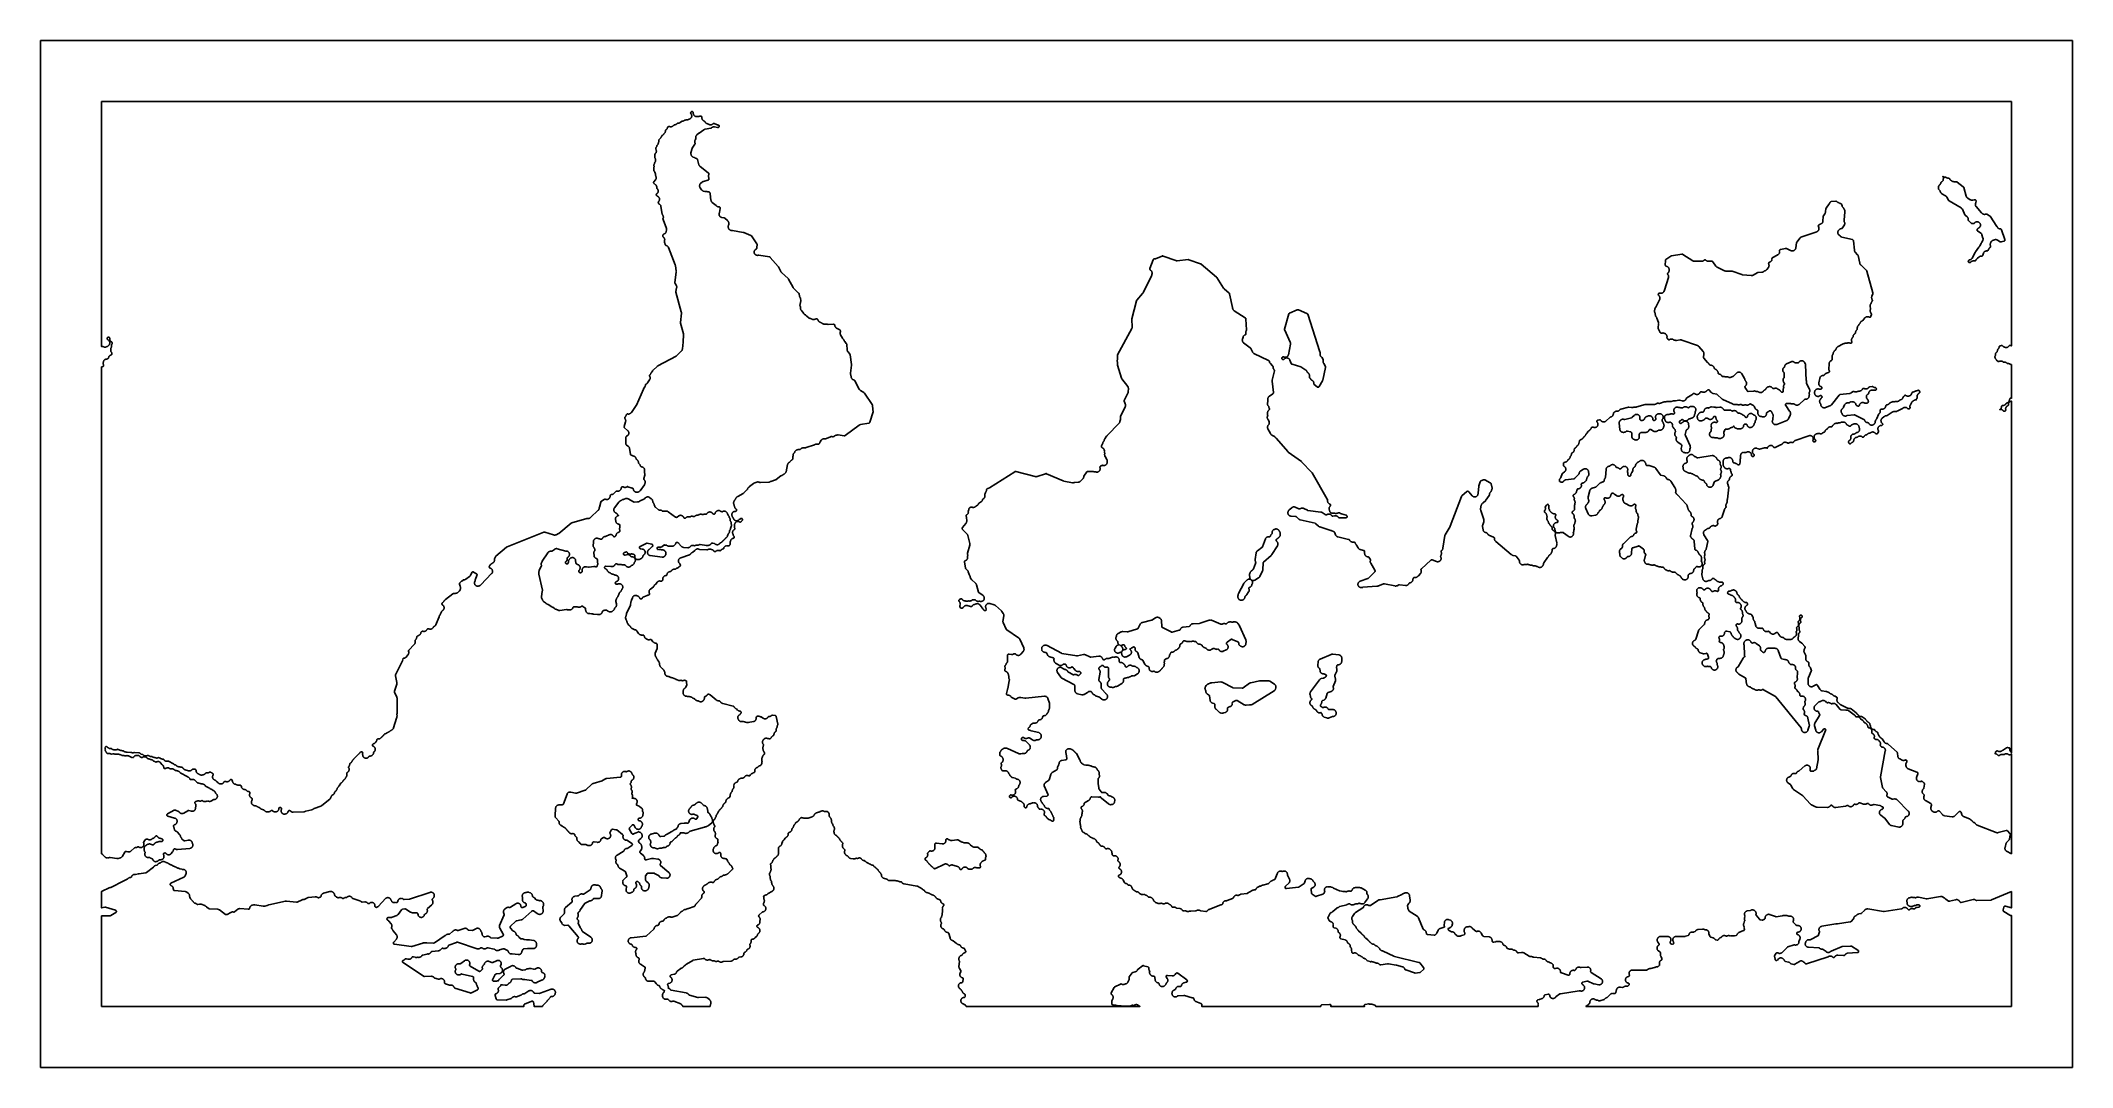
# Model space of a CAD drawing. Header units: metres. Extents: x 0 to 400, y 0 to 202.
import ezdxf

# ---------------------------------------------------------------- set-up
doc = ezdxf.new("R2010")
doc.units = ezdxf.units.M

msp = doc.modelspace()

# ---------------------------------------------------------------- linework, layer by layer
for points in [[(400, 202.2006), (0, 202.2006), (0, -0.0004), (400, -0.0004), (400, 202.2006)], [(384.849, 139.5876), (384.859, 139.5606), (384.871, 139.5376), (384.882, 139.5206), (384.9, 139.4986), (384.92, 139.4776), (384.96, 139.4426), (385.003, 139.3946), (385.042, 139.3426), (385.076, 139.2866), (385.083, 139.2726), (385.084, 139.2716), (385.092, 139.2566), (385.094, 139.2526), (385.097, 139.2466), (385.11, 139.2236), (385.124, 139.2036), (385.14, 139.1846), (385.157, 139.1676), (385.188, 139.1436), (385.326, 139.0456), (385.359, 139.0236), (385.382, 139.0126), (385.406, 139.0026), (385.424, 138.9976), (385.453, 138.9926), (385.478, 138.9906), (385.5, 138.9906), (385.525, 138.9936), (385.549, 138.9986), (385.574, 139.0066), (385.602, 139.0186), (385.608, 139.0226), (385.667, 139.0506), (385.729, 139.0716), (385.792, 139.0876), (385.857, 139.0966), (385.922, 139.0986), (385.987, 139.0946), (386.051, 139.0836), (386.114, 139.0666), (386.175, 139.0436), (386.233, 139.0136), (386.289, 138.9786), (386.34, 138.9386), (386.343, 138.9356), (386.356, 138.9266), (386.393, 138.9056), (386.398, 138.9026), (386.434, 138.8866), (386.452, 138.8796), (386.477, 138.8746), (386.504, 138.8706), (386.528, 138.8696), (386.552, 138.8706), (386.555, 138.8716), (386.619, 138.8776), (386.683, 138.8776), (386.747, 138.8716), (386.81, 138.8586), (386.871, 138.8406), (386.931, 138.8156), (386.987, 138.7856), (387.04, 138.7496), (387.09, 138.7086), (387.124, 138.6736), (387.139, 138.6606), (387.161, 138.6456), (387.184, 138.6326), (387.206, 138.6216), (387.231, 138.6136), (387.253, 138.6086), (387.28, 138.6056), (387.303, 138.6046), (387.315, 138.6056), (387.379, 138.6076), (387.443, 138.6036), (387.506, 138.5926), (387.568, 138.5756), (387.628, 138.5536), (387.883, 138.4416), (387.924, 138.4266), (387.947, 138.4196), (387.97, 138.4166), (387.997, 138.4146), (388, 138.4146), (388, 131.7526), (387.962, 131.7666), (387.95, 131.7716), (387.935, 131.7766), (387.878, 131.8036), (387.824, 131.8356), (387.805, 131.8496), (387.802, 131.8406), (387.775, 131.7836), (387.743, 131.7296), (387.706, 131.6796), (387.695, 131.6656), (387.685, 131.6496), (387.665, 131.6106), (387.637, 131.5546), (387.623, 131.5176), (387.617, 131.4936), (387.612, 131.4646), (387.609, 131.4266), (387.602, 131.3656), (387.588, 131.3056), (387.57, 131.2476), (387.545, 131.1916), (387.516, 131.1376), (387.482, 131.0876), (387.443, 131.0396), (387.399, 130.9966), (387.352, 130.9576), (387.302, 130.9236), (387.248, 130.8936), (387.192, 130.8696), (387.134, 130.8506), (387.075, 130.8346), (387.053, 130.8266), (387.032, 130.8156), (387.013, 130.8036), (386.992, 130.7876), (386.972, 130.7696), (386.958, 130.7526), (386.946, 130.7356), (386.925, 130.6996), (386.92, 130.6906), (386.912, 130.6736), (386.877, 130.6206), (386.837, 130.5706), (386.793, 130.5246), (386.744, 130.4836), (386.692, 130.4476), (386.636, 130.4166), (386.578, 130.3916), (386.517, 130.3726), (386.454, 130.3586), (386.391, 130.3516), (386.327, 130.3506), (386.306, 130.3516), (386.282, 130.3506), (386.257, 130.3466), (386.231, 130.3386), (386.207, 130.3306), (386.187, 130.3206), (386.167, 130.3086), (386.147, 130.2926), (386.128, 130.2756), (386.112, 130.2566), (386.098, 130.2386), (386.086, 130.2176), (386.075, 130.1936), (386.071, 130.1856), (386.062, 130.1566), (386.056, 130.1346), (386.053, 130.1086), (386.051, 130.0786), (386.045, 130.0156), (386.033, 129.9536), (386.014, 129.8926), (385.99, 129.8346), (385.961, 129.7786), (385.926, 129.7256), (385.886, 129.6766), (385.841, 129.6326), (385.792, 129.5916), (385.74, 129.5566), (385.709, 129.5406), (385.77, 129.5546), (385.834, 129.5626), (385.899, 129.5646), (385.963, 129.5596), (386.027, 129.5486), (386.089, 129.5316), (386.149, 129.5086), (386.207, 129.4796), (386.261, 129.4446), (386.312, 129.4046), (386.358, 129.3596), (386.4, 129.3106), (386.411, 129.2956), (386.431, 129.2736), (386.445, 129.2606), (386.467, 129.2436), (386.487, 129.2316), (386.508, 129.2226), (386.532, 129.2136), (386.558, 129.2076), (386.582, 129.2036), (386.604, 129.2026), (386.63, 129.2036), (386.655, 129.2076), (386.677, 129.2126), (386.701, 129.2216), (386.726, 129.2326), (386.747, 129.2446), (386.779, 129.2686), (386.808, 129.2956), (386.825, 129.3136), (386.842, 129.3366), (386.855, 129.3576), (386.864, 129.3756), (386.873, 129.4006), (386.879, 129.4256), (386.883, 129.4486), (386.884, 129.4736), (386.884, 129.4986), (386.88, 129.5246), (386.877, 129.5386), (386.866, 129.6026), (386.861, 129.6676), (386.863, 129.7336), (386.872, 129.7976), (386.887, 129.8616), (386.908, 129.9236), (386.936, 129.9826), (386.969, 130.0386), (387.008, 130.0916), (387.052, 130.1396), (387.1, 130.1836), (387.153, 130.2216), (387.209, 130.2546), (387.235, 130.2666), (387.257, 130.2776), (387.268, 130.2826), (387.284, 130.2906), (387.308, 130.3056), (387.326, 130.3196), (387.343, 130.3356), (387.362, 130.3576), (387.374, 130.3736), (387.388, 130.3966), (387.398, 130.4186), (387.404, 130.4386), (387.411, 130.4676), (387.417, 130.5086), (387.419, 130.5346), (387.42, 130.5846), (387.426, 130.6496), (387.437, 130.7146), (387.455, 130.7766), (387.48, 130.8376), (387.51, 130.8956), (387.546, 130.9496), (387.587, 131.0006), (387.634, 131.0466), (387.684, 131.0876), (387.739, 131.1236), (387.796, 131.1536), (387.857, 131.1786), (387.92, 131.1966), (387.928, 131.1986), (387.953, 131.2066), (387.975, 131.2156), (387.997, 131.2286), (388, 131.2306), (388, 61.9746), (387.998, 61.9796), (387.985, 62.0036), (387.972, 62.0226), (387.948, 62.0516), (387.862, 62.1466), (387.822, 62.1946), (387.786, 62.2466), (387.756, 62.3026), (387.732, 62.3606), (387.713, 62.4206), (387.7, 62.4816), (387.693, 62.5446), (387.692, 62.6076), (387.698, 62.6706), (387.699, 62.6786), (387.7, 62.7046), (387.699, 62.7306), (387.695, 62.7546), (387.689, 62.7766), (387.681, 62.8006), (387.671, 62.8216), (387.658, 62.8426), (387.643, 62.8626), (387.626, 62.8806), (387.609, 62.8966), (387.589, 62.9116), (387.564, 62.9256), (387.543, 62.9356), (387.524, 62.9426), (387.497, 62.9486), (387.456, 62.9556), (387.249, 62.9746), (387.211, 62.9766), (387.185, 62.9756), (387.161, 62.9726), (387.141, 62.9676), (387.119, 62.9606), (387.097, 62.9506), (387.061, 62.9306), (386.457, 62.5546), (386.424, 62.5316), (386.393, 62.5056), (386.347, 62.4696), (386.297, 62.4376), (386.245, 62.4106), (386.19, 62.3876), (386.171, 62.3816), (386.151, 62.3726), (386.132, 62.3606), (386.107, 62.3426), (386.106, 62.3416), (386.056, 62.3016), (386.002, 62.2676), (385.945, 62.2396), (385.886, 62.2166), (385.825, 62.1996), (385.762, 62.1886), (385.699, 62.1836), (385.636, 62.1856), (385.573, 62.1926), (385.511, 62.2066), (385.45, 62.2266), (385.392, 62.2516), (385.39, 62.2526), (385.364, 62.2666), (385.316, 62.2936), (385.294, 62.3036), (385.269, 62.3116), (385.245, 62.3166), (385.22, 62.3196), (385.198, 62.3196), (385.173, 62.3176), (385.148, 62.3136), (385.126, 62.3066), (385.1, 62.2966), (385.081, 62.2866), (385.059, 62.2726), (385.026, 62.2466), (384.947, 62.1776), (384.917, 62.1496), (384.902, 62.1316), (384.89, 62.1136), (384.877, 62.0906), (384.867, 62.0676), (384.859, 62.0436), (384.847, 61.9926), (384.84, 61.9616), (384.82, 61.9016), (384.795, 61.8436), (384.767, 61.7916), (384.821, 61.7826), (384.882, 61.7676), (384.941, 61.7466), (384.998, 61.7196), (385.052, 61.6876), (385.103, 61.6506), (385.337, 61.4606), (385.371, 61.4346), (385.392, 61.4226), (385.413, 61.4126), (385.439, 61.4036), (385.46, 61.3986), (385.487, 61.3946), (385.514, 61.3936), (385.538, 61.3946), (385.561, 61.3986), (385.585, 61.4046), (385.606, 61.4126), (385.629, 61.4246), (385.654, 61.4396), (385.675, 61.4556), (385.691, 61.4706), (385.739, 61.5106), (385.79, 61.5456), (385.845, 61.5756), (385.902, 61.6006), (385.961, 61.6196), (386.021, 61.6336), (386.083, 61.6406), (386.145, 61.6426), (386.207, 61.6386), (386.268, 61.6276), (386.328, 61.6116), (386.334, 61.6096), (386.387, 61.5926), (386.412, 61.5876), (386.439, 61.5846), (386.466, 61.5836), (386.489, 61.5856), (386.511, 61.5896), (386.539, 61.5986), (386.56, 61.6066), (386.58, 61.6176), (386.607, 61.6356), (386.64, 61.6596), (386.695, 61.6926), (386.752, 61.7206), (386.812, 61.7426), (386.874, 61.7586), (386.938, 61.7686), (387.001, 61.7716), (387.065, 61.7686), (387.129, 61.7596), (387.191, 61.7446), (387.251, 61.7226), (387.309, 61.6956), (387.363, 61.6626), (387.415, 61.6246), (387.445, 61.5966), (387.473, 61.5746), (387.493, 61.5616), (387.513, 61.5506), (387.539, 61.5406), (387.564, 61.5336), (387.587, 61.5286), (387.612, 61.5266), (387.64, 61.5276), (387.664, 61.5296), (387.687, 61.5346), (387.71, 61.5426), (387.733, 61.5526), (387.769, 61.5736), (387.893, 61.6516), (387.925, 61.6736), (387.943, 61.6896), (387.961, 61.7086), (387.975, 61.7266), (387.989, 61.7486), (388, 61.7696), (388, 42.0756), (387.064, 42.5766), (387.009, 42.6096), (386.957, 42.6486), (386.909, 42.6926), (386.865, 42.7406), (386.827, 42.7936), (386.795, 42.8496), (386.768, 42.9086), (386.747, 42.9706), (386.732, 43.0336), (386.724, 43.0976), (386.722, 43.1626), (386.727, 43.2276), (386.738, 43.2916), (386.756, 43.3536), (386.78, 43.4146), (386.794, 43.4416), (386.801, 43.4576), (386.809, 43.4726), (386.816, 43.4886), (386.824, 43.5106), (386.834, 43.5516), (386.911, 43.9516), (386.927, 44.0196), (386.951, 44.0846), (386.982, 44.1476), (387.019, 44.2056), (387.063, 44.2606), (387.537, 44.7926), (387.564, 44.8266), (387.576, 44.8456), (387.589, 44.8716), (387.599, 44.8976), (387.609, 44.9356), (387.787, 45.7786), (387.793, 45.8206), (387.795, 45.8466), (387.794, 45.8686), (387.791, 45.8946), (387.786, 45.9186), (387.779, 45.9406), (387.769, 45.9626), (387.758, 45.9816), (387.744, 46.0016), (387.718, 46.0326), (387.226, 46.5596), (387.199, 46.5856), (387.181, 46.5996), (387.159, 46.6136), (387.135, 46.6266), (387.113, 46.6356), (387.09, 46.6416), (387.066, 46.6466), (387.045, 46.6486), (387.016, 46.6476), (386.992, 46.6456), (386.954, 46.6376), (385.394, 46.2326), (385.328, 46.2186), (385.261, 46.2126), (385.193, 46.2126), (385.126, 46.2206), (385.06, 46.2346), (384.996, 46.2556), (381.229, 47.7196), (381.169, 47.7466), (381.111, 47.7796), (381.058, 47.8186), (381.008, 47.8636), (380.963, 47.9126), (380.924, 47.9656), (380.89, 48.0226), (380.869, 48.0676), (380.862, 48.0826), (380.858, 48.0896), (380.844, 48.1086), (380.828, 48.1296), (380.812, 48.1456), (380.793, 48.1616), (380.771, 48.1756), (380.75, 48.1876), (380.728, 48.1966), (380.689, 48.2086), (380.683, 48.2096), (380.619, 48.2296), (380.558, 48.2546), (380.5, 48.2866), (380.446, 48.3246), (380.395, 48.3676), (380.349, 48.4156), (380.309, 48.4676), (380.274, 48.5236), (380.273, 48.5266), (380.268, 48.5346), (380.245, 48.5766), (380.231, 48.5956), (380.217, 48.6126), (380.2, 48.6286), (380.181, 48.6436), (380.157, 48.6586), (380.134, 48.6706), (380.128, 48.6726), (380.075, 48.6966), (380.024, 48.7256), (379.976, 48.7596), (379.931, 48.7966), (379.89, 48.8386), (379.871, 48.8586), (379.852, 48.8766), (379.832, 48.8906), (379.81, 48.9036), (379.772, 48.9216), (378.582, 49.4016), (378.525, 49.4286), (378.47, 49.4606), (378.419, 49.4976), (378.372, 49.5396), (378.329, 49.5866), (378.29, 49.6366), (378.257, 49.6906), (378.229, 49.7476), (378.207, 49.8066), (378.077, 50.2196), (378.063, 50.2566), (378.052, 50.2786), (378.039, 50.2996), (378.024, 50.3196), (378.009, 50.3366), (377.99, 50.3526), (377.968, 50.3696), (377.947, 50.3816), (377.929, 50.3896), (377.905, 50.3976), (377.879, 50.4046), (377.854, 50.4076), (377.829, 50.4086), (377.807, 50.4076), (377.782, 50.4036), (377.756, 50.3966), (377.733, 50.3886), (377.711, 50.3786), (377.691, 50.3656), (377.673, 50.3516), (377.644, 50.3256), (376.873, 49.5446), (376.824, 49.4996), (376.77, 49.4596), (376.712, 49.4256), (376.652, 49.3976), (376.588, 49.3756), (376.523, 49.3616), (376.457, 49.3536), (376.39, 49.3516), (376.323, 49.3576), (374.816, 49.5666), (374.751, 49.5796), (374.687, 49.5986), (374.626, 49.6236), (374.568, 49.6556), (374.513, 49.6926), (374.463, 49.7346), (374.417, 49.7826), (373.835, 50.4496), (373.805, 50.4806), (373.788, 50.4956), (373.769, 50.5086), (373.747, 50.5206), (373.722, 50.5316), (373.696, 50.5406), (373.676, 50.5446), (373.651, 50.5476), (373.625, 50.5476), (373.604, 50.5466), (373.579, 50.5416), (373.553, 50.5346), (373.53, 50.5256), (373.51, 50.5156), (373.489, 50.5016), (373.469, 50.4866), (373.45, 50.4676), (373.443, 50.4596), (373.4, 50.4136), (373.352, 50.3736), (373.301, 50.3366), (373.247, 50.3056), (373.19, 50.2806), (373.131, 50.2606), (373.07, 50.2466), (373.008, 50.2376), (372.945, 50.2356), (372.883, 50.2396), (372.821, 50.2496), (372.761, 50.2646), (372.702, 50.2866), (372.646, 50.3126), (372.592, 50.3456), (372.542, 50.3826), (372.364, 50.5286), (372.318, 50.5706), (372.276, 50.6156), (372.239, 50.6656), (372.206, 50.7186), (372.179, 50.7746), (372.158, 50.8326), (372.142, 50.8926), (372.131, 50.9536), (372.127, 51.0156), (372.129, 51.0776), (372.136, 51.1396), (372.143, 51.1706), (372.244, 51.6606), (372.25, 51.6996), (372.251, 51.7266), (372.251, 51.7506), (372.247, 51.7736), (372.242, 51.7986), (372.234, 51.8196), (372.224, 51.8416), (372.212, 51.8626), (372.198, 51.8816), (372.181, 51.9016), (372.164, 51.9176), (372.144, 51.9336), (372.109, 51.9556), (371.057, 52.5516), (371.003, 52.5866), (370.953, 52.6256), (370.907, 52.6696), (370.865, 52.7176), (370.829, 52.7706), (370.797, 52.8256), (370.772, 52.8846), (370.752, 52.9446), (370.738, 53.0076), (370.731, 53.0706), (370.729, 53.1346), (370.734, 53.1986), (370.746, 53.2616), (370.763, 53.3226), (370.786, 53.3816), (370.815, 53.4386), (370.816, 53.4396), (370.823, 53.4576), (370.832, 53.4816), (370.837, 53.5066), (370.84, 53.5296), (370.84, 53.5526), (370.839, 53.5756), (370.834, 53.6006), (370.828, 53.6246), (370.82, 53.6456), (370.809, 53.6696), (370.797, 53.6886), (370.781, 53.7086), (370.753, 53.7396), (370.626, 53.8656), (370.582, 53.9136), (370.543, 53.9656), (370.509, 54.0216), (370.482, 54.0806), (370.46, 54.1426), (370.444, 54.2056), (370.435, 54.2706), (370.433, 54.3356), (370.437, 54.4006), (370.448, 54.4646), (370.465, 54.5276), (370.488, 54.5886), (370.518, 54.6476), (370.553, 54.7026), (370.593, 54.7536), (370.639, 54.8006), (370.674, 54.8336), (370.69, 54.8516), (370.705, 54.8726), (370.718, 54.8966), (370.728, 54.9186), (370.736, 54.9426), (370.745, 54.9846), (370.873, 55.7726), (370.878, 55.8146), (370.878, 55.8356), (370.876, 55.8586), (370.872, 55.8836), (370.865, 55.9066), (370.855, 55.9326), (370.845, 55.9526), (370.833, 55.9706), (370.817, 55.9916), (370.801, 56.0086), (370.77, 56.0356), (370.463, 56.2756), (370.433, 56.2976), (370.414, 56.3086), (370.389, 56.3206), (370.369, 56.3276), (370.348, 56.3326), (370.323, 56.3356), (370.299, 56.3366), (370.275, 56.3356), (370.251, 56.3326), (370.23, 56.3276), (370.207, 56.3196), (370.2, 56.3166), (370.14, 56.2946), (370.078, 56.2786), (370.015, 56.2686), (369.951, 56.2646), (369.887, 56.2676), (369.824, 56.2756), (369.762, 56.2906), (369.701, 56.3126), (369.643, 56.3386), (369.588, 56.3716), (369.537, 56.4096), (369.489, 56.4526), (369.446, 56.4996), (369.408, 56.5506), (369.374, 56.6056), (369.347, 56.6636), (369.325, 56.7236), (369.31, 56.7856), (369.3, 56.8486), (369.297, 56.9126), (369.3, 56.9766), (369.31, 57.0396), (369.325, 57.1016), (369.551, 57.8396), (369.561, 57.8796), (369.564, 57.9026), (369.565, 57.9276), (369.564, 57.9536), (369.56, 57.9766), (369.553, 58.0036), (369.544, 58.0276), (369.534, 58.0486), (369.52, 58.0716), (369.506, 58.0896), (369.487, 58.1096), (369.469, 58.1246), (369.449, 58.1396), (369.425, 58.1526), (369.39, 58.1686), (367.675, 58.8206), (367.614, 58.8476), (367.557, 58.8806), (367.502, 58.9196), (367.452, 58.9636), (367.407, 59.0126), (367.367, 59.0666), (367.333, 59.1236), (367.305, 59.1836), (367.283, 59.2466), (367.229, 59.4336), (367.214, 59.4986), (367.206, 59.5646), (367.204, 59.6316), (367.209, 59.6976), (367.221, 59.7626), (367.24, 59.8266), (367.265, 59.8886), (367.393, 60.1616), (367.409, 60.2006), (367.416, 60.2216), (367.42, 60.2456), (367.423, 60.2736), (367.423, 60.2956), (367.421, 60.3196), (367.415, 60.3466), (367.409, 60.3696), (367.4, 60.3896), (367.389, 60.4106), (367.374, 60.4326), (367.357, 60.4536), (367.341, 60.4696), (367.324, 60.4846), (367.302, 60.4986), (367.28, 60.5106), (367.258, 60.5196), (367.237, 60.5266), (367.21, 60.5316), (367.185, 60.5346), (367.164, 60.5346), (367.136, 60.5316), (367.112, 60.5276), (367.09, 60.5216), (367.075, 60.5156), (367.071, 60.5136), (367.014, 60.4876), (366.951, 60.4666), (366.886, 60.4516), (366.819, 60.4436), (366.753, 60.4416), (366.686, 60.4476), (366.62, 60.4596), (366.556, 60.4796), (366.495, 60.5046), (366.007, 60.7376), (365.949, 60.7696), (365.894, 60.8066), (365.844, 60.8486), (365.798, 60.8966), (365.757, 60.9486), (365.722, 61.0036), (365.692, 61.0626), (365.669, 61.1246), (365.652, 61.1886), (365.642, 61.2536), (365.575, 61.8806), (365.567, 61.9246), (365.561, 61.9476), (365.551, 61.9736), (365.538, 61.9986), (365.527, 62.0176), (365.51, 62.0376), (365.477, 62.0706), (363.814, 63.5786), (363.784, 63.6036), (363.757, 63.6216), (363.709, 63.6556), (363.665, 63.6946), (363.63, 63.7296), (363.612, 63.7436), (363.591, 63.7566), (363.568, 63.7676), (363.544, 63.7766), (363.522, 63.7826), (363.48, 63.7896), (363.406, 63.7976), (363.343, 63.8076), (363.282, 63.8236), (363.223, 63.8456), (363.166, 63.8736), (363.112, 63.9066), (363.062, 63.9446), (363.016, 63.9876), (362.974, 64.0346), (362.937, 64.0856), (362.522, 64.7166), (362.499, 64.7476), (362.481, 64.7676), (362.462, 64.7846), (362.444, 64.7986), (362.422, 64.8116), (362.402, 64.8216), (362.4, 64.8226), (362.341, 64.8476), (362.286, 64.8776), (362.233, 64.9126), (362.184, 64.9526), (362.14, 64.9976), (362.1, 65.0466), (362.065, 65.0996), (362.035, 65.1556), (362.026, 65.1776), (362.01, 65.2106), (361.988, 65.2446), (361.835, 65.4686), (361.801, 65.5236), (361.773, 65.5816), (361.751, 65.6426), (361.735, 65.7056), (361.725, 65.7696), (361.724, 65.7916), (361.719, 65.8336), (361.714, 65.8576), (361.707, 65.8796), (361.697, 65.9026), (361.687, 65.9216), (361.671, 65.9446), (361.654, 65.9646), (361.637, 65.9816), (361.618, 65.9956), (361.599, 66.0086), (361.562, 66.0266), (361.485, 66.0616), (361.482, 66.0626), (361.43, 66.0886), (361.379, 66.1206), (361.331, 66.1576), (361.286, 66.1986), (361.245, 66.2436), (361.209, 66.2916), (361.121, 66.4226), (361.097, 66.4536), (361.078, 66.4736), (361.06, 66.4906), (361.042, 66.5046), (361.021, 66.5166), (360.996, 66.5276), (360.972, 66.5366), (360.953, 66.5416), (360.928, 66.5446), (360.891, 66.5466), (360.83, 66.5516), (360.769, 66.5636), (360.71, 66.5806), (360.653, 66.6036), (360.598, 66.6316), (360.546, 66.6646), (360.497, 66.7026), (360.453, 66.7446), (360.412, 66.7906), (360.376, 66.8416), (360.345, 66.8946), (360.319, 66.9506), (360.299, 67.0086), (360.284, 67.0686), (360.275, 67.1296), (360.272, 67.1646), (360.262, 67.2306), (360.254, 67.2716), (360.247, 67.2946), (360.239, 67.3156), (360.223, 67.3446), (360.218, 67.3526), (360.189, 67.4066), (360.164, 67.4626), (360.145, 67.5206), (360.131, 67.5806), (360.126, 67.6186), (360.123, 67.6406), (360.123, 67.6416), (360.119, 67.6706), (360.113, 67.6946), (360.104, 67.7206), (360.094, 67.7426), (360.081, 67.7636), (360.067, 67.7826), (360.05, 67.8006), (360.019, 67.8296), (359.95, 67.8856), (359.915, 67.9116), (359.894, 67.9246), (359.879, 67.9316), (359.877, 67.9326), (359.822, 67.9546), (359.767, 67.9826), (359.715, 68.0166), (359.667, 68.0546), (359.622, 68.0966), (359.581, 68.1426), (359.546, 68.1926), (359.522, 68.2346), (359.515, 68.2466), (359.503, 68.2646), (359.489, 68.2816), (359.472, 68.2986), (359.463, 68.3066), (359.416, 68.3486), (359.374, 68.3956), (359.337, 68.4456), (359.305, 68.4996), (359.296, 68.5186), (359.276, 68.5536), (359.265, 68.5706), (359.25, 68.5886), (359.229, 68.6086), (359.198, 68.6336), (358.614, 69.0586), (358.583, 69.0786), (358.562, 69.0896), (358.537, 69.0996), (358.514, 69.1066), (358.492, 69.1116), (358.468, 69.1136), (358.442, 69.1136), (358.411, 69.1106), (358.347, 69.1076), (358.282, 69.1116), (358.217, 69.1206), (358.155, 69.1376), (358.094, 69.1596), (358.035, 69.1886), (357.98, 69.2226), (357.929, 69.2626), (357.881, 69.3066), (357.839, 69.3566), (357.801, 69.4096), (357.789, 69.4316), (357.779, 69.4476), (357.769, 69.4656), (357.758, 69.4826), (357.743, 69.5036), (357.727, 69.5206), (357.709, 69.5366), (357.697, 69.5456), (357.688, 69.5506), (357.647, 69.5766), (357.6, 69.6126), (357.556, 69.6526), (357.555, 69.6536), (357.493, 69.7256), (357.457, 69.7736), (357.439, 69.7936), (357.411, 69.8196), (356.458, 70.6116), (356.43, 70.6336), (356.411, 70.6446), (356.389, 70.6556), (356.369, 70.6636), (356.35, 70.6696), (356.313, 70.6766), (356.129, 70.7036), (356.088, 70.7076), (356.066, 70.7076), (356.026, 70.7036), (355.964, 70.6996), (355.902, 70.7016), (355.84, 70.7106), (355.78, 70.7246), (355.721, 70.7446), (355.664, 70.7696), (355.632, 70.7886), (355.61, 70.8006), (355.609, 70.8016), (355.567, 70.8246), (354.427, 71.3986), (354.359, 71.4386), (354.296, 71.4856), (353.876, 71.8456), (353.832, 71.8876), (353.791, 71.9336), (353.755, 71.9836), (353.724, 72.0366), (353.698, 72.0926), (353.678, 72.1506), (353.663, 72.2096), (353.653, 72.2706), (353.65, 72.3316), (353.652, 72.3936), (353.661, 72.4546), (353.675, 72.5146), (353.694, 72.5726), (353.71, 72.6146), (353.718, 72.6416), (353.723, 72.6666), (353.724, 72.6896), (353.724, 72.7126), (353.721, 72.7386), (353.715, 72.7646), (353.708, 72.7866), (353.698, 72.8086), (353.685, 72.8316), (353.672, 72.8506), (353.655, 72.8686), (353.636, 72.8876), (353.617, 72.9026), (353.582, 72.9246), (353.306, 73.0786), (353.268, 73.0976), (353.245, 73.1066), (353.191, 73.1206), (353.191, 73.1216), (353.156, 73.1306), (353.094, 73.1546), (353.034, 73.1836), (352.978, 73.2196), (352.925, 73.2616), (352.877, 73.3086), (352.841, 73.3476), (352.816, 73.3726), (352.796, 73.3886), (352.765, 73.4096), (352.746, 73.4216), (352.72, 73.4396), (352.696, 73.4566), (352.662, 73.4786), (352.642, 73.4896), (352.621, 73.4976), (352.593, 73.5066), (352.547, 73.5156), (352.481, 73.5326), (352.416, 73.5566), (352.355, 73.5876), (352.297, 73.6246), (352.244, 73.6676), (352.195, 73.7166), (352.178, 73.7356), (352.161, 73.7506), (352.142, 73.7656), (352.117, 73.7796), (352.082, 73.7966), (351.574, 74.0116), (351.528, 74.0276), (351.479, 74.0386), (350.742, 74.1536), (350.679, 74.1666), (350.618, 74.1856), (350.56, 74.2106), (350.504, 74.2406), (350.451, 74.2766), (350.402, 74.3176), (350.357, 74.3636), (350.317, 74.4136), (350.282, 74.4666), (349.834, 75.2346), (349.81, 75.2716), (349.795, 75.2906), (349.78, 75.3056), (349.759, 75.3236), (349.742, 75.3356), (349.72, 75.3476), (349.696, 75.3576), (349.672, 75.3656), (349.649, 75.3706), (349.626, 75.3736), (349.601, 75.3736), (349.576, 75.3716), (349.552, 75.3676), (349.531, 75.3616), (349.505, 75.3516), (349.469, 75.3336), (348.957, 75.0426), (348.899, 75.0136), (348.838, 74.9906), (348.775, 74.9736), (348.711, 74.9626), (348.646, 74.9586), (348.582, 74.9606), (348.517, 74.9696), (348.454, 74.9846), (348.393, 75.0066), (348.334, 75.0336), (348.278, 75.0666), (348.226, 75.1056), (348.178, 75.1496), (348.134, 75.1976), (348.096, 75.2496), (348.063, 75.3056), (348.036, 75.3646), (348.015, 75.4266), (348, 75.4896), (347.991, 75.5536), (347.989, 75.6186), (347.994, 75.6836), (347.999, 75.7276), (348, 75.7686), (347.98, 76.4966), (347.982, 76.5676), (347.992, 76.6376), (348.01, 76.7066), (348.034, 76.7736), (348.596, 78.0556), (348.611, 78.0976), (348.618, 78.1236), (348.622, 78.1486), (348.623, 78.1736), (348.621, 78.2026), (348.617, 78.2276), (348.606, 78.2676), (348.465, 78.6896), (348.45, 78.7276), (348.438, 78.7506), (348.423, 78.7736), (348.41, 78.7906), (348.393, 78.8076), (348.377, 78.8216), (348.367, 78.8286), (348.326, 78.8606), (348.279, 78.9046), (348.236, 78.9526), (348.199, 79.0046), (348.167, 79.0606), (348.14, 79.1186), (348.12, 79.1796), (348.105, 79.2416), (348.097, 79.3056), (348.095, 79.3696), (348.1, 79.4336), (348.11, 79.4976), (348.123, 79.5546), (348.126, 79.5776), (348.126, 79.6006), (348.125, 79.6206), (348.12, 79.6456), (348.113, 79.6706), (348.105, 79.6906), (348.093, 79.7156), (348.08, 79.7366), (348.068, 79.7516), (348.048, 79.7726), (348.032, 79.7876), (348.03, 79.7876), (347.985, 79.8226), (347.964, 79.8416), (347.936, 79.8646), (347.915, 79.8786), (347.865, 79.9046), (347.865, 79.9056), (347.837, 79.9196), (347.783, 79.9536), (347.732, 79.9936), (347.686, 80.0376), (347.644, 80.0866), (347.608, 80.1386), (347.576, 80.1946), (347.551, 80.2536), (347.531, 80.3146), (347.518, 80.3776), (347.51, 80.4406), (347.509, 80.5046), (347.526, 80.9816), (347.525, 81.0226), (347.523, 81.0466), (347.519, 81.0656), (347.513, 81.0866), (347.498, 81.1236), (347.217, 81.7416), (347.194, 81.8006), (347.176, 81.8616), (347.165, 81.9236), (347.159, 81.9876), (347.16, 82.0506), (347.168, 82.1146), (347.181, 82.1766), (347.2, 82.2366), (347.225, 82.2956), (347.361, 82.5706), (347.376, 82.6056), (347.383, 82.6286), (347.389, 82.6516), (347.391, 82.6756), (347.392, 82.6996), (347.391, 82.7246), (347.387, 82.7476), (347.381, 82.7696), (347.373, 82.7926), (347.362, 82.8156), (347.35, 82.8356), (347.328, 82.8656), (346.823, 83.4886), (346.796, 83.5176), (346.778, 83.5336), (346.745, 83.5586), (346.288, 83.8656), (346.239, 83.9026), (346.192, 83.9446), (346.151, 83.9906), (346.113, 84.0406), (346.081, 84.0936), (346.054, 84.1496), (346.032, 84.2076), (346.016, 84.2676), (346.006, 84.3296), (346.002, 84.3916), (346.004, 84.4536), (346.012, 84.5156), (346.023, 84.5666), (346.027, 84.5936), (346.028, 84.6106), (346.035, 84.6676), (346.046, 84.7236), (346.062, 84.7786), (346.075, 84.8146), (346.08, 84.8376), (346.084, 84.8646), (346.085, 84.8916), (346.084, 84.9156), (346.081, 84.9366), (346.074, 84.9616), (346.06, 85.0226), (346.053, 85.0836), (346.051, 85.1446), (346.055, 85.2066), (346.065, 85.2666), (346.081, 85.3266), (346.102, 85.3846), (346.129, 85.4396), (346.161, 85.4926), (346.198, 85.5416), (346.239, 85.5876), (346.247, 85.5946), (346.254, 85.6016), (346.284, 85.6316), (346.295, 85.6466), (346.31, 85.6696), (346.322, 85.6926), (346.332, 85.7166), (346.339, 85.7396), (346.343, 85.7616), (346.345, 85.7866), (346.344, 85.8136), (346.341, 85.8396), (346.336, 85.8636), (346.33, 85.8826), (346.32, 85.9056), (346.302, 85.9376), (346.284, 85.9656), (346.256, 86.0196), (346.234, 86.0766), (346.217, 86.1346), (346.205, 86.1936), (346.199, 86.2546), (346.199, 86.3146), (346.204, 86.3756), (346.215, 86.4356), (346.228, 86.4826), (346.231, 86.4936), (346.234, 86.5086), (346.237, 86.5346), (346.237, 86.5576), (346.236, 86.5796), (346.231, 86.6056), (346.224, 86.6306), (346.216, 86.6506), (346.208, 86.6646), (346.182, 86.7216), (346.162, 86.7806), (346.147, 86.8406), (346.138, 86.9026), (346.135, 86.9646), (346.135, 86.9656), (346.138, 87.0316), (346.148, 87.0966), (346.165, 87.1606), (346.188, 87.2226), (346.217, 87.2816), (346.252, 87.3376), (346.293, 87.3896), (346.339, 87.4376), (346.389, 87.4796), (346.407, 87.4926), (346.421, 87.5026), (346.424, 87.5056), (346.427, 87.5076), (346.43, 87.5096), (346.432, 87.5116), (346.433, 87.5116), (346.435, 87.5136), (346.452, 87.5306), (346.469, 87.5506), (346.472, 87.5546), (346.474, 87.5566), (346.481, 87.5666), (346.494, 87.5916), (346.496, 87.5946), (346.504, 87.6136), (346.512, 87.6396), (346.518, 87.6616), (346.52, 87.6846), (346.521, 87.7126), (346.52, 87.7326), (346.515, 87.7586), (346.509, 87.7826), (346.502, 87.8026), (346.495, 87.8196), (346.491, 87.8296), (346.478, 87.8596), (346.46, 87.9196), (346.448, 87.9796), (346.442, 88.0416), (346.442, 88.1036), (346.447, 88.1656), (346.459, 88.2266), (346.476, 88.2856), (346.499, 88.3436), (346.527, 88.3986), (346.56, 88.4506), (346.598, 88.4996), (346.641, 88.5446), (346.688, 88.5856), (346.731, 88.6196), (346.746, 88.6346), (346.762, 88.6536), (346.778, 88.6766), (346.79, 88.6986), (346.798, 88.7176), (346.806, 88.7416), (346.811, 88.7666), (346.813, 88.7876), (346.814, 88.8176), (346.812, 88.8416), (346.808, 88.8636), (346.8, 88.8886), (346.792, 88.9116), (346.781, 88.9306), (346.767, 88.9536), (346.751, 88.9736), (346.735, 88.9896), (346.715, 89.0066), (346.689, 89.0246), (346.685, 89.0266), (346.681, 89.0296), (346.654, 89.0446), (346.63, 89.0546), (346.603, 89.0626), (346.582, 89.0676), (346.559, 89.0696), (346.532, 89.0706), (346.505, 89.0676), (346.483, 89.0636), (346.46, 89.0566), (346.435, 89.0466), (346.415, 89.0356), (346.393, 89.0216), (346.374, 89.0066), (346.355, 88.9876), (346.34, 88.9696), (346.329, 88.9516), (346.314, 88.9246), (346.302, 88.8976), (346.294, 88.8686), (346.289, 88.8426), (346.286, 88.8176), (346.286, 88.7926), (346.288, 88.7686), (346.292, 88.7486), (346.3, 88.7226), (346.323, 88.6656), (346.328, 88.6536), (346.348, 88.5936), (346.361, 88.5326), (346.369, 88.4706), (346.371, 88.4076), (346.366, 88.3446), (346.356, 88.2826), (346.339, 88.2216), (346.317, 88.1626), (346.289, 88.1066), (346.256, 88.0536), (346.218, 88.0036), (346.175, 87.9576), (346.128, 87.9156), (346.108, 87.8996), (346.105, 87.8976), (346.081, 87.8746), (346.079, 87.8726), (346.072, 87.8646), (346.056, 87.8416), (346.041, 87.8156), (346.039, 87.8126), (346.032, 87.7976), (346.024, 87.7756), (346.018, 87.7506), (346.015, 87.7276), (346.014, 87.7026), (346.015, 87.6746), (346.018, 87.6536), (346.024, 87.6316), (346.034, 87.6026), (346.056, 87.5546), (346.079, 87.4966), (346.097, 87.4366), (346.109, 87.3756), (346.114, 87.3136), (346.114, 87.2516), (346.108, 87.1896), (346.096, 87.1286), (346.078, 87.0686), (346.055, 87.0116), (346.026, 86.9566), (345.991, 86.9036), (345.953, 86.8556), (345.909, 86.8106), (345.862, 86.7706), (345.838, 86.7546), (345.833, 86.7506), (345.832, 86.7496), (345.802, 86.7256), (345.784, 86.7076), (345.768, 86.6886), (345.753, 86.6666), (345.741, 86.6446), (345.732, 86.6236), (345.725, 86.5996), (345.719, 86.5736), (345.717, 86.5506), (345.717, 86.5176), (345.72, 86.4786), (345.725, 86.4556), (345.74, 86.4056), (345.754, 86.3476), (345.763, 86.2876), (345.767, 86.2276), (345.765, 86.1676), (345.757, 86.1076), (345.744, 86.0486), (345.725, 85.9906), (345.701, 85.9356), (345.674, 85.8846), (345.673, 85.8826), (345.663, 85.8616), (345.654, 85.8386), (345.645, 85.8046), (345.644, 85.8006), (345.639, 85.7656), (345.638, 85.7406), (345.638, 85.7166), (345.642, 85.6936), (345.647, 85.6716), (345.665, 85.6206), (345.674, 85.5946), (345.69, 85.5326), (345.7, 85.4686), (345.704, 85.4046), (345.701, 85.3406), (345.692, 85.2766), (345.677, 85.2146), (345.655, 85.1536), (345.628, 85.0956), (345.595, 85.0406), (345.571, 85.0046), (345.533, 84.9526), (345.491, 84.9056), (345.443, 84.8626), (345.392, 84.8246), (345.338, 84.7926), (345.28, 84.7646), (345.22, 84.7436), (345.219, 84.7436), (345.196, 84.7336), (345.174, 84.7216), (345.155, 84.7086), (345.133, 84.6906), (345.113, 84.6696), (345.098, 84.6516), (345.088, 84.6356), (345.085, 84.6286), (345.054, 84.5736), (345.018, 84.5226), (344.977, 84.4746), (344.932, 84.4316), (344.883, 84.3926), (344.83, 84.3576), (344.774, 84.3296), (344.716, 84.3056), (344.656, 84.2886), (344.594, 84.2766), (344.532, 84.2716), (344.469, 84.2716), (344.435, 84.2756), (344.43, 84.2756), (344.363, 84.2806), (343.701, 84.2906), (343.636, 84.2946), (343.572, 84.3056), (343.509, 84.3226), (343.449, 84.3466), (343.39, 84.3756), (343.336, 84.4106), (343.284, 84.4506), (343.238, 84.4966), (343.196, 84.5456), (343.171, 84.5786), (343.155, 84.5946), (343.134, 84.6126), (343.113, 84.6276), (343.091, 84.6396), (343.072, 84.6486), (343.045, 84.6566), (343.004, 84.6666), (342.817, 84.6976), (342.754, 84.7116), (342.691, 84.7316), (342.632, 84.7576), (342.575, 84.7906), (342.521, 84.8276), (342.472, 84.8716), (342.428, 84.9186), (342.388, 84.9706), (342.196, 85.2516), (342.161, 85.3086), (342.133, 85.3686), (342.11, 85.4316), (342.103, 85.4546), (342.094, 85.4776), (342.083, 85.4996), (342.068, 85.5226), (342.052, 85.5416), (342.037, 85.5576), (342.018, 85.5726), (341.996, 85.5876), (341.971, 85.6006), (341.951, 85.6096), (341.902, 85.6236), (341.863, 85.6336), (341.838, 85.6396), (341.811, 85.6426), (341.788, 85.6436), (341.764, 85.6416), (341.738, 85.6376), (341.716, 85.6316), (341.691, 85.6216), (341.667, 85.6096), (341.633, 85.5876), (341.415, 85.4316), (341.362, 85.3976), (341.305, 85.3676), (341.245, 85.3446), (341.183, 85.3266), (341.12, 85.3156), (341.056, 85.3106), (340.992, 85.3126), (340.928, 85.3196), (340.866, 85.3336), (340.805, 85.3536), (340.746, 85.3796), (340.691, 85.4116), (340.638, 85.4486), (340.59, 85.4906), (340.546, 85.5376), (340.343, 85.7736), (340.313, 85.8056), (340.294, 85.8226), (340.275, 85.8346), (340.248, 85.8496), (340.225, 85.8606), (340.207, 85.8656), (340.177, 85.8716), (340.151, 85.8746), (340.127, 85.8746), (340.101, 85.8716), (340.078, 85.8676), (340.054, 85.8596), (340.048, 85.8566), (339.988, 85.8346), (339.925, 85.8186), (339.862, 85.8086), (339.798, 85.8056), (339.733, 85.8086), (339.67, 85.8176), (339.607, 85.8336), (339.547, 85.8546), (339.489, 85.8826), (339.434, 85.9156), (339.382, 85.9546), (339.335, 85.9976), (339.292, 86.0456), (339.254, 86.0976), (339.221, 86.1526), (339.194, 86.2116), (339.154, 86.3116), (339.135, 86.3516), (339.123, 86.3736), (339.109, 86.3916), (339.092, 86.4116), (339.075, 86.4276), (339.054, 86.4426), (339.032, 86.4556), (339.009, 86.4666), (338.985, 86.4756), (338.963, 86.4806), (338.936, 86.4846), (338.911, 86.4856), (338.885, 86.4846), (338.859, 86.4806), (338.841, 86.4756), (338.774, 86.4626), (338.706, 86.4556), (338.638, 86.4566), (338.57, 86.4656), (338.527, 86.4756), (338.504, 86.4806), (338.503, 86.4806), (338.474, 86.4866), (338.45, 86.4886), (338.422, 86.4896), (338.393, 86.4866), (338.34, 86.4796), (338.276, 86.4776), (338.212, 86.4816), (338.149, 86.4926), (338.087, 86.5086), (338.027, 86.5316), (337.97, 86.5596), (337.916, 86.5936), (337.865, 86.6326), (337.818, 86.6766), (337.776, 86.7256), (337.739, 86.7776), (337.708, 86.8336), (337.682, 86.8916), (337.661, 86.9526), (337.533, 87.4156), (337.52, 87.4726), (337.513, 87.5306), (337.51, 87.5886), (337.51, 87.6366), (337.507, 87.6626), (337.502, 87.6876), (337.494, 87.7136), (337.485, 87.7366), (337.476, 87.7546), (337.456, 87.7826), (337.424, 87.8356), (337.398, 87.8906), (337.391, 87.9056), (337.38, 87.9266), (337.367, 87.9456), (337.355, 87.9596), (337.345, 87.9696), (337.299, 88.0186), (337.259, 88.0716), (337.224, 88.1296), (337.196, 88.1896), (337.174, 88.2536), (337.159, 88.3186), (337.15, 88.3846), (337.148, 88.4516), (337.153, 88.5186), (337.154, 88.5206), (337.156, 88.5596), (337.156, 88.5826), (337.152, 88.6086), (337.146, 88.6336), (337.138, 88.6546), (337.119, 88.6946), (336.916, 89.0746), (336.895, 89.1096), (336.881, 89.1286), (336.863, 89.1476), (336.847, 89.1626), (336.824, 89.1796), (336.802, 89.1916), (336.783, 89.2006), (336.757, 89.2096), (336.731, 89.2156), (336.675, 89.2236), (336.61, 89.2356), (336.546, 89.2546), (336.484, 89.2806), (336.425, 89.3116), (336.405, 89.3246), (336.384, 89.3346), (336.362, 89.3426), (336.335, 89.3496), (336.316, 89.3526), (336.257, 89.3656), (336.199, 89.3846), (336.143, 89.4086), (336.09, 89.4376), (336.039, 89.4706), (335.992, 89.5096), (335.949, 89.5526), (335.91, 89.5986), (335.875, 89.6486), (335.85, 89.6926), (335.847, 89.6976), (335.845, 89.7006), (335.845, 89.7016), (335.844, 89.7026), (335.809, 89.7516), (335.777, 89.8066), (335.751, 89.8646), (335.738, 89.8986), (335.727, 89.9206), (335.714, 89.9416), (335.684, 89.9786), (335.681, 89.9816), (335.678, 89.9856), (335.643, 90.0316), (335.611, 90.0856), (335.584, 90.1416), (335.562, 90.2006), (335.547, 90.2616), (335.537, 90.3226), (335.533, 90.3856), (335.535, 90.4476), (335.544, 90.5096), (335.558, 90.5706), (335.578, 90.6306), (335.603, 90.6876), (335.634, 90.7416), (335.671, 90.7926), (335.711, 90.8406), (335.757, 90.8836), (335.806, 90.9216), (335.859, 90.9556), (335.914, 90.9846), (335.917, 90.9856), (335.942, 90.9996), (335.966, 91.0166), (335.983, 91.0316), (335.998, 91.0466), (336.014, 91.0666), (336.029, 91.0906), (336.038, 91.1096), (336.047, 91.1316), (336.054, 91.1586), (336.058, 91.1836), (336.06, 91.2086), (336.06, 91.2316), (336.057, 91.2536), (336.052, 91.2776), (336.038, 91.3176), (336.013, 91.3816), (335.997, 91.4186), (335.984, 91.4416), (335.969, 91.4626), (335.955, 91.4786), (335.937, 91.4956), (335.917, 91.5116), (335.895, 91.5246), (335.874, 91.5356), (335.852, 91.5436), (335.825, 91.5506), (335.8, 91.5556), (335.778, 91.5566), (335.727, 91.5546), (335.664, 91.5556), (335.602, 91.5626), (335.541, 91.5756), (335.481, 91.5946), (335.423, 91.6186), (335.368, 91.6486), (335.316, 91.6836), (335.267, 91.7236), (335.233, 91.7546), (335.202, 91.7866), (335.171, 91.8156), (335.132, 91.8466), (335.086, 91.8866), (335.044, 91.9306), (335.006, 91.9776), (334.973, 92.0286), (334.972, 92.0296), (334.96, 92.0466), (334.944, 92.0656), (334.926, 92.0816), (334.903, 92.0996), (334.881, 92.1136), (334.825, 92.1546), (334.773, 92.2006), (334.727, 92.2526), (334.687, 92.3086), (334.668, 92.3416), (334.667, 92.3416), (334.652, 92.3686), (334.638, 92.3926), (334.624, 92.4126), (334.599, 92.4406), (334.574, 92.4666), (334.534, 92.5106), (334.499, 92.5586), (334.469, 92.6086), (334.443, 92.6626), (334.422, 92.7176), (334.406, 92.7746), (334.403, 92.7916), (334.397, 92.8136), (334.388, 92.8376), (334.375, 92.8636), (334.363, 92.8826), (334.348, 92.9026), (334.333, 92.9186), (334.314, 92.9346), (334.291, 92.9506), (334.271, 92.9626), (334.212, 93.0016), (334.157, 93.0476), (334.108, 93.0986), (334.083, 93.1276), (334.042, 93.1806), (334.007, 93.2376), (333.977, 93.2986), (333.954, 93.3616), (333.938, 93.4266), (333.929, 93.4926), (333.926, 93.5186), (333.922, 93.5416), (333.916, 93.5616), (333.895, 93.6116), (333.896, 93.6116), (333.888, 93.6306), (333.884, 93.6436), (333.881, 93.6516), (333.863, 93.7006), (333.861, 93.7046), (333.846, 93.7346), (333.834, 93.7556), (333.816, 93.7776), (333.799, 93.7956), (333.781, 93.8116), (333.762, 93.8246), (333.741, 93.8366), (333.713, 93.8486), (333.651, 93.8736), (333.591, 93.9036), (333.535, 93.9406), (333.483, 93.9826), (333.481, 93.9846), (333.466, 93.9956), (333.443, 94.0086), (333.421, 94.0196), (333.394, 94.0286), (333.372, 94.0346), (333.348, 94.0376), (333.32, 94.0386), (333.3, 94.0376), (333.273, 94.0336), (333.247, 94.0266), (333.218, 94.0156), (333.204, 94.0086), (333.143, 93.9866), (333.08, 93.9706), (333.016, 93.9616), (332.974, 93.9576), (332.951, 93.9526), (332.93, 93.9466), (332.906, 93.9366), (332.884, 93.9246), (332.853, 93.9036), (332.798, 93.8696), (332.74, 93.8426), (332.68, 93.8206), (332.618, 93.8046), (332.555, 93.7946), (332.491, 93.7916), (332.449, 93.7936), (332.412, 93.7936), (332.39, 93.7916), (332.365, 93.7866), (332.342, 93.7796), (332.318, 93.7706), (332.296, 93.7586), (332.278, 93.7466), (332.258, 93.7316), (332.24, 93.7136), (332.226, 93.6966), (332.213, 93.6786), (332.2, 93.6556), (332.184, 93.6186), (332.157, 93.5496), (332.144, 93.5106), (332.138, 93.4856), (332.135, 93.4626), (332.135, 93.4396), (332.136, 93.4166), (332.141, 93.3896), (332.149, 93.3626), (332.157, 93.3426), (332.168, 93.3216), (332.183, 93.2976), (332.198, 93.2786), (332.215, 93.2606), (332.233, 93.2446), (332.252, 93.2316), (332.274, 93.2196), (332.298, 93.2096), (332.325, 93.2016), (332.356, 93.1946), (332.39, 93.1896), (332.45, 93.1746), (332.508, 93.1536), (332.564, 93.1276), (332.617, 93.0966), (332.667, 93.0606), (332.714, 93.0196), (332.717, 93.0176), (332.733, 93.0046), (332.751, 92.9936), (332.778, 92.9806), (332.803, 92.9706), (332.824, 92.9656), (332.851, 92.9616), (332.867, 92.9606), (332.93, 92.9526), (332.993, 92.9396), (333.053, 92.9196), (333.112, 92.8946), (333.167, 92.8636), (333.22, 92.8276), (333.268, 92.7866), (333.312, 92.7406), (333.352, 92.6906), (333.386, 92.6376), (333.405, 92.6056), (333.426, 92.5766), (333.443, 92.5566), (333.457, 92.5436), (333.481, 92.5236), (333.486, 92.5186), (333.506, 92.5016), (333.55, 92.4566), (333.589, 92.4066), (333.624, 92.3526), (333.653, 92.2956), (333.676, 92.2366), (333.693, 92.1756), (333.705, 92.1126), (333.71, 92.0496), (333.709, 91.9856), (333.701, 91.9226), (333.688, 91.8606), (333.686, 91.8566), (333.681, 91.8236), (333.678, 91.7836), (333.678, 91.7616), (333.682, 91.7376), (333.687, 91.7146), (333.695, 91.6906), (333.706, 91.6666), (333.719, 91.6446), (333.733, 91.6246), (333.748, 91.6076), (333.764, 91.5926), (333.784, 91.5776), (333.809, 91.5626), (333.828, 91.5526), (333.851, 91.5436), (333.877, 91.5366), (333.9, 91.5326), (333.922, 91.5316), (333.947, 91.5326), (333.982, 91.5366), (334.025, 91.5446), (334.087, 91.5496), (334.148, 91.5486), (334.21, 91.5416), (334.27, 91.5286), (334.329, 91.5106), (334.386, 91.4866), (334.44, 91.4576), (334.492, 91.4236), (334.54, 91.3846), (334.584, 91.3416), (334.623, 91.2946), (334.658, 91.2436), (334.678, 91.2116), (334.681, 91.2076), (334.718, 91.1546), (334.75, 91.0986), (334.776, 91.0396), (334.796, 90.9776), (334.81, 90.9146), (334.818, 90.8496), (334.819, 90.7856), (334.813, 90.7206), (334.801, 90.6566), (334.783, 90.5946), (334.759, 90.5346), (334.728, 90.4776), (334.712, 90.4506), (334.701, 90.4256), (334.694, 90.4076), (334.688, 90.3816), (334.684, 90.3546), (334.684, 90.3336), (334.686, 90.3056), (334.69, 90.2786), (334.695, 90.2586), (334.704, 90.2356), (334.715, 90.2136), (334.729, 90.1906), (334.746, 90.1686), (334.762, 90.1526), (334.793, 90.1256), (334.803, 90.1176), (334.813, 90.1106), (334.859, 90.0676), (334.901, 90.0206), (334.937, 89.9706), (334.969, 89.9166), (334.995, 89.8596), (335.016, 89.8006), (335.031, 89.7396), (335.04, 89.6776), (335.043, 89.6156), (335.043, 89.6146), (335.039, 89.5426), (335.033, 89.4896), (335.033, 89.4646), (335.035, 89.4356), (335.041, 89.4066), (335.047, 89.3866), (335.057, 89.3616), (335.073, 89.3316), (335.08, 89.3196), (335.109, 89.2616), (335.132, 89.2016), (335.149, 89.1386), (335.159, 89.0746), (335.163, 89.0106), (335.161, 88.9456), (335.152, 88.8816), (335.137, 88.8196), (335.115, 88.7586), (335.088, 88.6996), (335.055, 88.6446), (335.017, 88.5926), (335, 88.5736), (334.978, 88.5466), (334.966, 88.5266), (334.954, 88.5046), (334.945, 88.4816), (334.938, 88.4586), (334.932, 88.4276), (334.93, 88.4006), (334.93, 88.3756), (334.932, 88.3556), (334.94, 88.3196), (334.951, 88.2526), (334.955, 88.1846), (334.952, 88.1176), (334.942, 88.0506), (334.939, 88.0276), (334.939, 88.0046), (334.94, 87.9966), (334.942, 87.9316), (334.938, 87.8666), (334.927, 87.8026), (334.91, 87.7396), (334.886, 87.6786), (334.857, 87.6206), (334.822, 87.5656), (334.781, 87.5146), (334.736, 87.4676), (334.686, 87.4256), (334.632, 87.3886), (334.575, 87.3576), (334.515, 87.3326), (334.453, 87.3136), (334.389, 87.3006), (334.324, 87.2946), (334.258, 87.2946), (334.194, 87.3016), (334.13, 87.3146), (334.114, 87.3186), (334.088, 87.3236), (334.067, 87.3246), (334.042, 87.3236), (334.015, 87.3206), (333.992, 87.3156), (333.967, 87.3076), (333.944, 87.2976), (333.926, 87.2866), (333.906, 87.2726), (333.885, 87.2546), (333.87, 87.2386), (333.855, 87.2196), (333.837, 87.1926), (333.836, 87.1906), (333.818, 87.1546), (333.809, 87.1316), (333.803, 87.1106), (333.798, 87.0836), (333.796, 87.0596), (333.796, 87.0376), (333.799, 87.0106), (333.804, 86.9886), (333.811, 86.9676), (333.821, 86.9436), (333.835, 86.9186), (333.847, 86.8996), (333.865, 86.8786), (333.876, 86.8676), (333.92, 86.8186), (333.959, 86.7656), (333.993, 86.7096), (334.02, 86.6496), (334.041, 86.5876), (334.056, 86.5236), (334.064, 86.4576), (334.066, 86.3916), (334.065, 86.3726), (334.065, 86.3716), (334.065, 86.3546), (334.064, 86.3546), (334.061, 86.2976), (334.054, 86.2396), (334.054, 86.2166), (334.056, 86.1926), (334.059, 86.1696), (334.066, 86.1456), (334.076, 86.1206), (334.09, 86.0916), (334.092, 86.0876), (334.093, 86.0866), (334.111, 86.0586), (334.127, 86.0376), (334.146, 86.0176), (334.164, 86.0006), (334.199, 85.9636), (334.236, 85.9206), (334.235, 85.9196), (334.252, 85.9016), (334.291, 85.8496), (334.324, 85.7926), (334.352, 85.7326), (334.373, 85.6706), (334.387, 85.6226), (334.397, 85.5966), (334.408, 85.5746), (334.422, 85.5536), (334.434, 85.5366), (334.449, 85.5216), (334.477, 85.4976), (334.483, 85.4926), (334.533, 85.4506), (334.58, 85.4036), (334.621, 85.3526), (334.656, 85.2966), (334.686, 85.2386), (334.71, 85.1766), (334.727, 85.1136), (334.738, 85.0486), (334.742, 84.9826), (334.739, 84.9166), (334.73, 84.8516), (334.714, 84.7876), (334.692, 84.7256), (334.672, 84.6776), (334.644, 84.6186), (334.61, 84.5626), (334.571, 84.5106), (334.527, 84.4626), (334.478, 84.4196), (334.425, 84.3816), (334.368, 84.3496), (334.308, 84.3226), (334.247, 84.3016), (334.183, 84.2876), (334.118, 84.2796), (334.053, 84.2786), (333.988, 84.2846), (333.924, 84.2966), (333.861, 84.3146), (333.801, 84.3396), (333.743, 84.3696), (333.689, 84.4056), (333.647, 84.4406), (333.638, 84.4476), (333.624, 84.4576), (333.603, 84.4696), (333.582, 84.4796), (333.573, 84.4836), (333.518, 84.5066), (333.458, 84.5416), (333.401, 84.5816), (333.396, 84.5856), (333.35, 84.6266), (333.307, 84.6726), (333.269, 84.7216), (333.236, 84.7736), (333.208, 84.8296), (333.205, 84.8376), (333.193, 84.8576), (333.179, 84.8776), (333.16, 84.8986), (333.142, 84.9156), (333.106, 84.9426), (333.055, 84.9846), (333.009, 85.0326), (332.968, 85.0836), (332.932, 85.1396), (332.902, 85.1996), (332.878, 85.2616), (332.861, 85.3256), (332.849, 85.3836), (332.841, 85.4066), (332.831, 85.4316), (332.818, 85.4546), (332.798, 85.4836), (332.786, 85.4976), (332.749, 85.5546), (332.718, 85.6156), (332.708, 85.6366), (332.697, 85.6566), (332.683, 85.6756), (332.667, 85.6946), (332.651, 85.7096), (332.632, 85.7246), (332.608, 85.7406), (332.589, 85.7506), (332.57, 85.7576), (332.531, 85.7696), (331.954, 85.9096), (331.916, 85.9176), (331.895, 85.9196), (331.868, 85.9196), (331.847, 85.9176), (331.822, 85.9126), (331.799, 85.9056), (331.777, 85.8966), (331.755, 85.8856), (331.736, 85.8736), (331.717, 85.8576), (331.688, 85.8306), (331.596, 85.7316), (331.57, 85.7016), (331.554, 85.6786), (331.542, 85.6576), (331.533, 85.6366), (331.525, 85.6106), (331.52, 85.5886), (331.517, 85.5616), (331.517, 85.5396), (331.512, 85.4746), (331.501, 85.4106), (331.484, 85.3486), (331.461, 85.2886), (331.432, 85.2306), (331.397, 85.1766), (331.357, 85.1256), (331.312, 85.0796), (331.262, 85.0376), (331.209, 85.0016), (331.153, 84.9696), (331.093, 84.9446), (331.032, 84.9256), (330.968, 84.9126), (330.904, 84.9056), (330.84, 84.9056), (330.775, 84.9116), (330.766, 84.9136), (330.76, 84.9146), (330.711, 84.9216), (330.688, 84.9226), (330.662, 84.9216), (330.639, 84.9176), (330.615, 84.9116), (330.59, 84.9026), (330.568, 84.8916), (330.547, 84.8786), (330.528, 84.8646), (330.51, 84.8486), (330.494, 84.8296), (330.479, 84.8086), (330.465, 84.7856), (330.455, 84.7646), (330.442, 84.7256), (330.436, 84.7056), (330.427, 84.6646), (330.424, 84.6406), (330.423, 84.6176), (330.424, 84.5926), (330.429, 84.5676), (330.435, 84.5436), (330.444, 84.5196), (330.464, 84.4786), (330.488, 84.4236), (330.507, 84.3666), (330.521, 84.3076), (330.529, 84.2486), (330.531, 84.1886), (330.528, 84.1286), (330.519, 84.0686), (330.505, 84.0106), (330.498, 83.9846), (330.493, 83.9616), (330.491, 83.9376), (330.492, 83.9106), (330.495, 83.8836), (330.499, 83.8626), (330.507, 83.8386), (330.517, 83.8146), (330.528, 83.7956), (330.543, 83.7736), (330.561, 83.7526), (330.579, 83.7356), (330.596, 83.7216), (330.631, 83.6996), (330.641, 83.6936), (330.678, 83.6756), (330.698, 83.6676), (330.721, 83.6616), (330.749, 83.6566), (330.773, 83.6546), (330.838, 83.6466), (330.901, 83.6326), (330.962, 83.6126), (331.022, 83.5856), (331.078, 83.5536), (331.131, 83.5156), (331.179, 83.4726), (331.223, 83.4256), (331.263, 83.3736), (331.296, 83.3176), (331.324, 83.2596), (331.347, 83.1986), (331.362, 83.1356), (331.373, 83.0806), (331.375, 83.0736), (331.387, 83.0336), (331.398, 83.0076), (331.412, 82.9786), (331.434, 82.9206), (331.45, 82.8606), (331.461, 82.7996), (331.466, 82.7376), (331.464, 82.6756), (331.457, 82.6136), (331.444, 82.5526), (331.425, 82.4936), (331.401, 82.4366), (331.371, 82.3826), (331.364, 82.3726), (331.347, 82.3416), (331.337, 82.3176), (331.33, 82.2966), (331.324, 82.2716), (331.322, 82.2466), (331.321, 82.2206), (331.324, 82.1956), (331.329, 82.1676), (331.339, 82.1336), (331.35, 82.1076), (331.375, 82.0586), (331.382, 82.0466), (331.383, 82.0446), (331.409, 81.9846), (331.429, 81.9226), (331.442, 81.8596), (331.45, 81.7946), (331.451, 81.7296), (331.445, 81.6656), (331.433, 81.6016), (331.431, 81.5956), (331.428, 81.5706), (331.427, 81.5366), (331.422, 81.4746), (331.412, 81.4146), (331.395, 81.3546), (331.374, 81.2966), (331.346, 81.2416), (331.319, 81.1926), (331.311, 81.1736), (331.304, 81.1496), (331.294, 81.1056), (331.291, 81.0836), (331.275, 81.0226), (331.253, 80.9626), (331.225, 80.9056), (331.192, 80.8516), (331.154, 80.8016), (331.111, 80.7546), (331.064, 80.7126), (331.012, 80.6756), (330.958, 80.6436), (330.9, 80.6166), (330.841, 80.5966), (330.779, 80.5816), (330.737, 80.5726), (330.712, 80.5656), (330.659, 80.5446), (330.637, 80.5356), (330.574, 80.5146), (330.508, 80.5016), (330.441, 80.4946), (330.375, 80.4946), (330.331, 80.4996), (330.315, 80.5006), (330.308, 80.5016), (330.281, 80.5036), (330.261, 80.5036), (330.233, 80.5006), (330.208, 80.4946), (330.184, 80.4876), (330.163, 80.4786), (330.144, 80.4676), (330.123, 80.4536), (330.103, 80.4366), (330.087, 80.4216), (330.079, 80.4136), (330.066, 80.3996), (330.064, 80.3966), (330.05, 80.3826), (330.029, 80.3586), (330.016, 80.3406), (330, 80.3146), (329.998, 80.3096), (329.996, 80.3066), (329.981, 80.2726), (329.963, 80.2216), (329.934, 80.1526), (329.923, 80.1306), (329.914, 80.1076), (329.908, 80.0826), (329.903, 80.0586), (329.901, 80.0346), (329.902, 80.0106), (329.904, 79.9866), (329.912, 79.9486), (329.914, 79.9396), (329.927, 79.8976), (329.941, 79.8656), (329.969, 79.7816), (329.978, 79.7446), (329.987, 79.7216), (330.001, 79.6936), (330.019, 79.6626), (330.045, 79.6056), (330.066, 79.5456), (330.08, 79.4836), (330.089, 79.4216), (330.091, 79.3576), (330.09, 79.3026), (330.092, 79.2786), (330.096, 79.2566), (330.104, 79.2306), (330.112, 79.2096), (330.12, 79.1956), (330.147, 79.1366), (330.168, 79.0756), (330.182, 79.0116), (330.191, 78.9476), (330.193, 78.8826), (330.188, 78.8186), (330.177, 78.7546), (330.16, 78.6916), (330.137, 78.6316), (330.107, 78.5736), (330.072, 78.5196), (330.032, 78.4686), (329.987, 78.4216), (329.972, 78.4076), (329.923, 78.3666), (329.871, 78.3306), (329.815, 78.2996), (329.757, 78.2746), (329.696, 78.2556), (329.634, 78.2416), (329.57, 78.2346), (329.507, 78.2336), (329.443, 78.2396), (329.381, 78.2506), (329.319, 78.2686), (329.26, 78.2926), (329.204, 78.3216), (329.15, 78.3566), (329.101, 78.3966), (329.055, 78.4406), (329.014, 78.4896), (328.978, 78.5426), (328.947, 78.5976), (328.922, 78.6566), (328.903, 78.7176), (328.889, 78.7726), (328.879, 78.7986), (328.867, 78.8236), (328.856, 78.8426), (328.841, 78.8626), (328.822, 78.8836), (328.805, 78.8986), (328.787, 78.9126), (328.766, 78.9246), (328.744, 78.9356), (328.72, 78.9436), (328.693, 78.9506), (328.672, 78.9536), (328.647, 78.9546), (328.624, 78.9536), (328.587, 78.9486), (328.521, 78.9416), (328.455, 78.9416), (328.389, 78.9486), (328.324, 78.9616), (328.264, 78.9776), (328.238, 78.9816), (328.214, 78.9826), (328.189, 78.9816), (328.166, 78.9786), (328.126, 78.9686), (328.109, 78.9636), (328.082, 78.9536), (328.022, 78.9346), (327.96, 78.9226), (327.897, 78.9166), (327.834, 78.9166), (327.771, 78.9226), (327.709, 78.9346), (327.649, 78.9526), (327.59, 78.9766), (327.535, 79.0056), (327.482, 79.0406), (327.433, 79.0796), (327.401, 79.1086), (327.361, 79.1376), (327.312, 79.1776), (327.267, 79.2216), (327.227, 79.2706), (327.192, 79.3226), (327.161, 79.3776), (327.137, 79.4356), (327.118, 79.4966), (327.105, 79.5586), (327.098, 79.6206), (327.097, 79.6836), (327.103, 79.7466), (327.114, 79.8086), (327.132, 79.8696), (327.155, 79.9286), (327.184, 79.9846), (327.219, 80.0376), (327.258, 80.0866), (327.302, 80.1326), (327.35, 80.1736), (327.402, 80.2096), (327.457, 80.2406), (327.515, 80.2656), (327.575, 80.2846), (327.637, 80.2986), (327.664, 80.3036), (327.688, 80.3096), (327.712, 80.3196), (327.768, 80.3476), (327.768, 80.3466), (327.801, 80.3636), (327.861, 80.3866), (327.923, 80.4036), (327.987, 80.4146), (328.051, 80.4196), (328.13, 80.4216), (328.168, 80.4236), (328.195, 80.4286), (328.221, 80.4356), (328.239, 80.4416), (328.262, 80.4536), (328.284, 80.4676), (328.303, 80.4816), (328.323, 80.5006), (328.338, 80.5166), (328.35, 80.5336), (328.363, 80.5566), (328.374, 80.5786), (328.382, 80.6026), (328.388, 80.6266), (328.391, 80.6506), (328.392, 80.6756), (328.391, 80.6996), (328.387, 80.7236), (328.378, 80.7606), (328.196, 81.3506), (328.183, 81.3876), (328.174, 81.4066), (328.161, 81.4286), (328.147, 81.4476), (328.13, 81.4656), (328.112, 81.4826), (328.093, 81.4966), (328.071, 81.5096), (328.049, 81.5206), (328.024, 81.5296), (328.003, 81.5346), (327.979, 81.5386), (327.955, 81.5396), (327.93, 81.5386), (327.888, 81.5326), (327.542, 81.4676), (327.473, 81.4586), (327.403, 81.4566), (327.333, 81.4626), (327.265, 81.4756), (327.198, 81.4966), (326.733, 81.6676), (326.675, 81.6926), (326.62, 81.7226), (326.567, 81.7576), (326.519, 81.7986), (326.474, 81.8436), (326.435, 81.8926), (326.4, 81.9446), (326.37, 82.0006), (326.346, 82.0596), (326.328, 82.1196), (326.316, 82.1816), (326.307, 82.2386), (326.301, 82.2636), (326.293, 82.2876), (326.285, 82.3056), (326.272, 82.3266), (326.256, 82.3486), (326.242, 82.3656), (326.226, 82.3806), (326.207, 82.3946), (326.184, 82.4096), (326.163, 82.4196), (326.129, 82.4336), (326.103, 82.4416), (326.043, 82.4686), (325.986, 82.5016), (325.932, 82.5396), (325.883, 82.5836), (325.838, 82.6316), (325.798, 82.6846), (325.764, 82.7416), (325.739, 82.7886), (325.725, 82.8106), (325.709, 82.8296), (325.693, 82.8466), (325.673, 82.8626), (325.653, 82.8776), (325.637, 82.8866), (325.609, 82.8976), (325.552, 82.9256), (325.498, 82.9586), (325.448, 82.9956), (325.402, 83.0386), (325.359, 83.0856), (325.322, 83.1366), (325.29, 83.1906), (325.263, 83.2476), (325.242, 83.3066), (325.226, 83.3686), (325.217, 83.4306), (325.214, 83.4936), (325.217, 83.5566), (325.226, 83.6196), (325.241, 83.6806), (325.262, 83.7396), (325.289, 83.7966), (325.321, 83.8516), (325.358, 83.9026), (325.4, 83.9496), (325.447, 83.9916), (325.497, 84.0296), (325.551, 84.0626), (325.607, 84.0906), (325.687, 84.1246), (325.721, 84.1416), (325.745, 84.1556), (325.764, 84.1696), (325.779, 84.1846), (325.795, 84.2016), (325.811, 84.2226), (325.823, 84.2426), (325.833, 84.2636), (325.847, 84.3026), (326.373, 85.9606), (326.395, 86.0196), (326.423, 86.0766), (326.456, 86.1306), (326.494, 86.1806), (326.537, 86.2276), (327.513, 87.1846), (327.543, 87.2176), (327.559, 87.2376), (327.57, 87.2556), (327.581, 87.2796), (327.59, 87.3026), (327.596, 87.3256), (327.601, 87.3566), (327.608, 87.4156), (327.62, 87.4746), (327.638, 87.5316), (327.648, 87.5596), (327.653, 87.5806), (327.655, 87.5886), (327.667, 87.6506), (327.685, 87.7126), (327.709, 87.7716), (327.739, 87.8276), (327.774, 87.8816), (327.815, 87.9306), (327.86, 87.9756), (327.909, 88.0166), (327.962, 88.0526), (328.019, 88.0826), (328.078, 88.1066), (328.139, 88.1256), (328.202, 88.1376), (328.203, 88.1376), (328.228, 88.1446), (328.251, 88.1526), (328.27, 88.1616), (328.291, 88.1746), (328.314, 88.1926), (328.333, 88.2086), (328.348, 88.2266), (328.363, 88.2476), (328.386, 88.2866), (328.412, 88.3266), (328.44, 88.3656), (328.446, 88.3736), (328.465, 88.4006), (328.476, 88.4216), (328.484, 88.4416), (328.491, 88.4666), (328.496, 88.4926), (328.499, 88.5176), (328.498, 88.5436), (328.496, 88.5686), (328.49, 88.5946), (328.477, 88.6346), (328.47, 88.6546), (328.452, 88.7096), (328.439, 88.7666), (328.431, 88.8246), (328.428, 88.8836), (328.428, 88.8846), (328.431, 88.9426), (328.439, 89.0006), (328.452, 89.0576), (328.47, 89.1136), (328.476, 89.1296), (328.482, 89.1536), (328.487, 89.1826), (328.489, 89.2056), (328.488, 89.2286), (328.485, 89.2546), (328.479, 89.2796), (328.471, 89.3036), (328.461, 89.3266), (328.45, 89.3456), (328.435, 89.3656), (328.418, 89.3856), (328.402, 89.4016), (328.381, 89.4166), (328.354, 89.4336), (328.306, 89.4576), (328.247, 89.4906), (328.192, 89.5296), (328.141, 89.5746), (328.094, 89.6246), (328.067, 89.6626), (328.066, 89.6616), (328.054, 89.6796), (328.034, 89.7066), (328.001, 89.7426), (327.976, 89.7716), (327.972, 89.7766), (327.965, 89.7856), (327.933, 89.8266), (327.918, 89.8426), (327.9, 89.8586), (327.888, 89.8676), (327.877, 89.8776), (327.84, 89.9066), (327.817, 89.9276), (327.77, 89.9756), (327.728, 90.0286), (327.691, 90.0846), (327.661, 90.1446), (327.637, 90.2076), (327.62, 90.2726), (327.609, 90.3396), (327.606, 90.4066), (327.606, 90.4436), (327.604, 90.4676), (327.599, 90.4896), (327.592, 90.5146), (327.583, 90.5356), (327.571, 90.5596), (327.557, 90.5806), (327.544, 90.5966), (327.529, 90.6126), (327.515, 90.6236), (327.468, 90.6656), (327.427, 90.7116), (327.389, 90.7616), (327.357, 90.8156), (327.33, 90.8716), (327.309, 90.9296), (327.293, 90.9906), (327.283, 91.0516), (327.278, 91.1006), (327.276, 91.1086), (327.275, 91.1236), (327.271, 91.1676), (327.271, 91.2276), (327.276, 91.2866), (327.277, 91.2976), (327.278, 91.3206), (327.277, 91.3426), (327.273, 91.3666), (327.266, 91.3896), (327.257, 91.4136), (327.247, 91.4346), (327.234, 91.4556), (327.218, 91.4756), (327.2, 91.4946), (327.181, 91.5116), (327.162, 91.5246), (327.132, 91.5416), (327.093, 91.5606), (327.037, 91.5966), (326.985, 91.6366), (326.938, 91.6826), (326.895, 91.7336), (326.858, 91.7886), (326.826, 91.8466), (326.808, 91.8896), (326.801, 91.9076), (326.785, 91.9446), (326.764, 92.0026), (326.749, 92.0626), (326.739, 92.1236), (326.735, 92.1846), (326.737, 92.2346), (326.736, 92.2716), (326.734, 92.2946), (326.729, 92.3156), (326.721, 92.3426), (326.712, 92.3636), (326.699, 92.3856), (326.685, 92.4076), (326.669, 92.4256), (326.651, 92.4426), (326.632, 92.4576), (326.608, 92.4726), (326.572, 92.4916), (326.568, 92.4936), (326.526, 92.5096), (326.52, 92.5116), (326.461, 92.5316), (326.404, 92.5576), (326.35, 92.5886), (326.299, 92.6256), (326.252, 92.6666), (326.209, 92.7116), (326.171, 92.7606), (326.137, 92.8136), (326.109, 92.8696), (326.087, 92.9276), (326.07, 92.9876), (326.058, 93.0496), (326.053, 93.1116), (326.054, 93.1746), (326.061, 93.2366), (326.074, 93.2976), (326.093, 93.3576), (326.105, 93.3916), (326.111, 93.4126), (326.114, 93.4366), (326.115, 93.4606), (326.114, 93.4846), (326.111, 93.5086), (326.105, 93.5336), (326.1, 93.5486), (326.081, 93.5906), (326.062, 93.6516), (326.048, 93.7146), (326.04, 93.7786), (326.039, 93.8436), (326.045, 93.9076), (326.056, 93.9706), (326.074, 94.0326), (326.098, 94.0926), (326.128, 94.1496), (326.164, 94.2036), (326.204, 94.2536), (326.25, 94.2996), (326.299, 94.3406), (326.353, 94.3766), (326.409, 94.4076), (326.469, 94.4316), (326.531, 94.4506), (326.594, 94.4626), (326.658, 94.4686), (326.723, 94.4686), (326.787, 94.4616), (326.832, 94.4546), (326.892, 94.4426), (326.952, 94.4246), (327.009, 94.4006), (327.064, 94.3716), (327.115, 94.3366), (327.164, 94.2976), (327.208, 94.2546), (327.248, 94.2066), (327.283, 94.1556), (327.291, 94.1426), (327.303, 94.1266), (327.322, 94.1076), (327.341, 94.0906), (327.362, 94.0766), (327.385, 94.0636), (327.41, 94.0526), (327.431, 94.0456), (327.453, 94.0416), (327.481, 94.0386), (327.507, 94.0376), (327.532, 94.0406), (327.554, 94.0446), (327.58, 94.0526), (327.606, 94.0626), (327.626, 94.0726), (327.627, 94.0736), (327.631, 94.0756), (327.636, 94.0786), (327.657, 94.0936), (327.675, 94.1076), (327.689, 94.1226), (327.697, 94.1336), (327.74, 94.1816), (327.787, 94.2256), (327.838, 94.2646), (327.893, 94.2986), (327.95, 94.3276), (328.011, 94.3496), (328.073, 94.3656), (328.137, 94.3756), (328.201, 94.3796), (328.265, 94.3766), (328.329, 94.3676), (328.392, 94.3526), (328.452, 94.3306), (328.511, 94.3036), (328.566, 94.2706), (328.618, 94.2316), (328.665, 94.1886), (328.708, 94.1406), (328.747, 94.0886), (328.767, 94.0536), (328.773, 94.0436), (328.779, 94.0336), (328.796, 94.0066), (328.81, 93.9886), (328.826, 93.9716), (328.837, 93.9626), (328.881, 93.9216), (328.921, 93.8756), (328.956, 93.8276), (328.967, 93.8106), (328.983, 93.7916), (328.999, 93.7756), (329.019, 93.7586), (329.042, 93.7436), (329.055, 93.7366), (329.06, 93.7346), (329.088, 93.7226), (329.113, 93.7156), (329.123, 93.7136), (329.149, 93.7086), (329.169, 93.7076), (329.194, 93.7086), (329.222, 93.7116), (329.247, 93.7176), (329.268, 93.7246), (329.29, 93.7346), (329.341, 93.7646), (329.402, 93.7966), (329.466, 93.8216), (329.533, 93.8396), (329.601, 93.8506), (329.67, 93.8546), (329.671, 93.8546), (329.735, 93.8516), (329.799, 93.8416), (329.862, 93.8256), (329.922, 93.8036), (329.98, 93.7756), (329.988, 93.7716), (330.014, 93.7606), (330.041, 93.7526), (330.062, 93.7476), (330.085, 93.7456), (330.116, 93.7446), (330.139, 93.7466), (330.161, 93.7506), (330.184, 93.7576), (330.209, 93.7686), (330.232, 93.7796), (330.251, 93.7926), (330.272, 93.8096), (330.288, 93.8246), (330.303, 93.8436), (330.319, 93.8676), (330.33, 93.8876), (330.339, 93.9096), (330.347, 93.9346), (330.352, 93.9646), (330.355, 93.9906), (330.355, 94.0136), (330.352, 94.0396), (330.349, 94.0586), (330.339, 94.1216), (330.336, 94.1856), (330.339, 94.2486), (330.348, 94.3116), (330.364, 94.3736), (330.385, 94.4336), (330.413, 94.4916), (330.445, 94.5456), (330.483, 94.5976), (330.526, 94.6446), (330.574, 94.6866), (330.625, 94.7246), (330.68, 94.7576), (330.737, 94.7846), (330.797, 94.8066), (330.859, 94.8216), (330.879, 94.8256), (330.897, 94.8316), (330.921, 94.8416), (330.945, 94.8546), (330.966, 94.8696), (330.985, 94.8856), (331.002, 94.9036), (331.029, 94.9386), (331.065, 94.9806), (331.105, 95.0196), (331.147, 95.0556), (331.192, 95.0896), (331.21, 95.1056), (331.225, 95.1226), (331.238, 95.1426), (331.252, 95.1656), (331.262, 95.1876), (331.269, 95.2106), (331.275, 95.2346), (331.278, 95.2616), (331.279, 95.2846), (331.277, 95.3076), (331.272, 95.3376), (331.266, 95.3606), (331.259, 95.3796), (331.246, 95.4046), (331.232, 95.4266), (331.219, 95.4426), (331.202, 95.4606), (331.181, 95.4786), (331.161, 95.4926), (331.139, 95.5046), (331.117, 95.5146), (331.093, 95.5216), (331.068, 95.5276), (331.029, 95.5316), (330.856, 95.5426), (330.818, 95.5436), (330.789, 95.5416), (330.761, 95.5366), (330.699, 95.5336), (330.638, 95.5356), (330.578, 95.5446), (330.518, 95.5576), (330.46, 95.5776), (330.419, 95.5956), (330.404, 95.6026), (330.365, 95.6206), (330.339, 95.6296), (330.302, 95.6386), (330.244, 95.6556), (330.187, 95.6776), (330.132, 95.7056), (330.08, 95.7386), (330.032, 95.7756), (329.987, 95.8176), (329.947, 95.8636), (329.918, 95.8996), (329.901, 95.9176), (329.885, 95.9316), (329.863, 95.9456), (329.836, 95.9606), (329.82, 95.9686), (329.81, 95.9736), (329.782, 95.9866), (329.731, 96.0176), (329.683, 96.0536), (329.668, 96.0666), (329.641, 96.0836), (329.593, 96.1196), (329.549, 96.1596), (329.508, 96.2026), (329.494, 96.2196), (329.477, 96.2366), (329.457, 96.2526), (329.438, 96.2646), (329.418, 96.2756), (329.392, 96.2856), (329.369, 96.2926), (329.345, 96.2966), (329.317, 96.2996), (329.277, 96.2996), (329.262, 96.2986), (329.22, 96.2936), (329.194, 96.2886), (329.172, 96.2816), (329.152, 96.2736), (329.128, 96.2606), (329.107, 96.2466), (329.091, 96.2326), (329.071, 96.2136), (329.057, 96.1966), (329.033, 96.1586), (328.995, 96.1076), (328.952, 96.0596), (328.905, 96.0156), (328.854, 95.9776), (328.799, 95.9446), (328.741, 95.9166), (328.681, 95.8946), (328.618, 95.8796), (328.555, 95.8696), (328.491, 95.8666), (328.49, 95.8666), (328.468, 95.8666), (328.412, 95.8686), (328.384, 95.8666), (328.357, 95.8626), (328.335, 95.8566), (328.311, 95.8476), (328.288, 95.8366), (328.241, 95.8066), (328.218, 95.7916), (328.162, 95.7606), (328.103, 95.7356), (328.041, 95.7176), (327.978, 95.7046), (327.914, 95.6986), (327.85, 95.6986), (327.786, 95.7046), (327.723, 95.7176), (327.661, 95.7366), (327.602, 95.7616), (327.545, 95.7926), (327.492, 95.8286), (327.443, 95.8696), (327.398, 95.9156), (327.358, 95.9666), (327.323, 96.0206), (327.293, 96.0776), (327.269, 96.1376), (327.252, 96.1986), (327.065, 97.0036), (327.054, 97.0656), (327.048, 97.1276), (327.049, 97.1896), (327.056, 97.2516), (327.069, 97.3126), (327.087, 97.3716), (327.111, 97.4296), (327.128, 97.4656), (327.137, 97.4886), (327.143, 97.5136), (327.146, 97.5356), (327.148, 97.5766), (327.148, 97.5946), (327.146, 97.6356), (327.143, 97.6596), (327.141, 97.6686), (327.131, 97.7196), (327.126, 97.7806), (327.126, 97.8416), (327.132, 97.9026), (327.143, 97.9626), (327.16, 98.0216), (327.183, 98.0786), (327.202, 98.1196), (327.217, 98.1616), (327.229, 98.2016), (327.236, 98.2336), (327.25, 98.2826), (327.254, 98.2956), (327.258, 98.3146), (327.26, 98.3416), (327.261, 98.3686), (327.259, 98.3936), (327.254, 98.4166), (327.246, 98.4786), (327.244, 98.5416), (327.248, 98.6046), (327.258, 98.6666), (327.274, 98.7266), (327.296, 98.7856), (327.323, 98.8426), (327.355, 98.8956), (327.393, 98.9466), (327.435, 98.9926), (327.482, 99.0346), (327.509, 99.0546), (327.539, 99.0786), (327.556, 99.0956), (327.574, 99.1176), (327.589, 99.1396), (327.6, 99.1616), (327.61, 99.1856), (327.618, 99.2086), (327.622, 99.2286), (327.624, 99.2556), (327.625, 99.2826), (327.623, 99.3056), (327.619, 99.3276), (327.613, 99.3476), (327.599, 99.4076), (327.59, 99.4686), (327.588, 99.5306), (327.591, 99.5926), (327.601, 99.6536), (327.616, 99.7136), (327.636, 99.7716), (327.663, 99.8276), (327.678, 99.8566), (327.688, 99.8806), (327.695, 99.9056), (327.7, 99.9276), (327.702, 99.9526), (327.702, 99.9796), (327.7, 100.0016), (327.695, 100.0266), (327.688, 100.0486), (327.672, 100.0846), (327.623, 100.1866), (327.616, 100.1996), (327.589, 100.2606), (327.567, 100.3236), (327.553, 100.3886), (327.545, 100.4546), (327.543, 100.5216), (327.549, 100.5876), (327.562, 100.6536), (327.581, 100.7176), (327.606, 100.7786), (327.638, 100.8376), (327.644, 100.8476), (327.652, 100.8646), (327.66, 100.8856), (327.666, 100.9106), (327.67, 100.9336), (327.671, 100.9576), (327.67, 100.9816), (327.666, 101.0086), (327.657, 101.0476), (327.645, 101.0876), (327.634, 101.1216), (327.616, 101.1836), (327.604, 101.2476), (327.598, 101.3116), (327.599, 101.3766), (327.607, 101.4406), (327.613, 101.4706), (327.628, 101.5476), (327.629, 101.5536), (327.63, 101.5566), (327.644, 101.6136), (327.663, 101.6706), (327.689, 101.7266), (327.719, 101.7796), (327.754, 101.8296), (327.793, 101.8756), (327.822, 101.9036), (327.845, 101.9286), (327.862, 101.9506), (327.872, 101.9666), (327.883, 101.9916), (327.892, 102.0146), (327.902, 102.0526), (328.219, 103.5676), (328.225, 103.6056), (328.226, 103.6296), (328.226, 103.6546), (328.222, 103.6776), (328.216, 103.7036), (328.21, 103.7226), (328.199, 103.7466), (328.177, 103.7846), (327.472, 104.8786), (327.44, 104.9346), (327.413, 104.9936), (327.393, 105.0556), (327.379, 105.1186), (327.371, 105.1826), (327.369, 105.2476), (327.374, 105.3116), (327.386, 105.3756), (327.403, 105.4376), (327.427, 105.4986), (327.457, 105.5556), (327.492, 105.6096), (327.533, 105.6606), (327.578, 105.7066), (327.628, 105.7476), (327.682, 105.7846), (327.739, 105.8146), (327.752, 105.8206), (327.774, 105.8346), (327.805, 105.8566), (327.857, 105.8906), (327.912, 105.9196), (327.941, 105.9316), (327.977, 105.9486), (328, 105.9626), (328.018, 105.9766), (328.031, 105.9876), (328.076, 106.0266), (328.126, 106.0596), (328.178, 106.0896), (328.232, 106.1136), (328.289, 106.1326), (328.347, 106.1466), (328.406, 106.1556), (328.457, 106.1606), (328.481, 106.1656), (328.507, 106.1736), (328.53, 106.1826), (328.548, 106.1926), (328.57, 106.2076), (328.591, 106.2236), (328.609, 106.2416), (328.625, 106.2616), (328.637, 106.2796), (328.655, 106.3126), (328.657, 106.3166), (328.664, 106.3296), (328.688, 106.3706), (328.723, 106.4216), (328.764, 106.4696), (328.808, 106.5126), (328.857, 106.5516), (328.909, 106.5856), (328.938, 106.6026), (328.997, 106.6326), (329.058, 106.6576), (329.121, 106.6756), (329.186, 106.6866), (329.251, 106.6916), (329.317, 106.6896), (329.382, 106.6816), (329.446, 106.6656), (329.508, 106.6446), (329.539, 106.6306), (329.575, 106.6156), (329.596, 106.6096), (329.617, 106.6056), (329.644, 106.6036), (329.671, 106.6046), (329.694, 106.6066), (329.716, 106.6116), (329.742, 106.6196), (329.763, 106.6286), (329.783, 106.6386), (329.801, 106.6506), (329.851, 106.6816), (329.903, 106.7076), (329.932, 106.7186), (329.965, 106.7336), (329.984, 106.7446), (330.001, 106.7566), (330.022, 106.7746), (330.05, 106.8046), (330.059, 106.8146), (330.087, 106.8506), (330.123, 106.8906), (330.15, 106.9256), (330.164, 106.9466), (330.175, 106.9666), (330.185, 106.9896), (330.192, 107.0146), (330.197, 107.0366), (330.199, 107.0616), (330.199, 107.0876), (330.197, 107.1096), (330.192, 107.1346), (330.183, 107.1616), (330.166, 107.2026), (330.145, 107.2636), (330.129, 107.3266), (330.12, 107.3906), (330.117, 107.4556), (330.121, 107.5206), (330.131, 107.5846), (330.147, 107.6466), (330.17, 107.7076), (330.199, 107.7656), (330.233, 107.8206), (330.273, 107.8726), (330.317, 107.9196), (330.367, 107.9616), (330.42, 107.9986), (330.476, 108.0306), (330.535, 108.0566), (330.597, 108.0766), (330.661, 108.0906), (330.676, 108.0926), (330.697, 108.0986), (330.72, 108.1066), (330.741, 108.1176), (330.765, 108.1326), (330.784, 108.1466), (330.798, 108.1606), (330.815, 108.1796), (330.862, 108.2286), (330.914, 108.2726), (330.977, 108.3206), (331.011, 108.3486), (331.03, 108.3686), (331.045, 108.3886), (331.061, 108.4146), (331.072, 108.4376), (331.086, 108.4756), (331.487, 109.8416), (331.507, 109.8986), (331.532, 109.9526), (331.561, 110.0046), (331.596, 110.0546), (331.634, 110.0996), (331.677, 110.1416), (331.716, 110.1726), (331.737, 110.1926), (331.754, 110.2106), (331.77, 110.2326), (331.781, 110.2496), (331.79, 110.2696), (331.801, 110.2976), (331.807, 110.3216), (331.813, 110.3556), (331.813, 110.3576), (331.814, 110.3816), (331.813, 110.4086), (331.811, 110.4306), (331.802, 110.4676), (331.791, 110.5266), (331.785, 110.5866), (331.785, 110.6466), (331.79, 110.7066), (331.801, 110.7656), (331.817, 110.8236), (331.839, 110.8796), (331.866, 110.9336), (331.898, 110.9846), (331.901, 110.9906), (331.911, 111.0086), (331.927, 111.0466), (332.017, 111.2966), (332.029, 111.3366), (332.035, 111.3646), (332.037, 111.3856), (332.037, 111.4116), (332.035, 111.4356), (332.032, 111.4516), (332.023, 111.5096), (332.019, 111.5686), (332.021, 111.6276), (332.028, 111.6866), (332.041, 111.7446), (332.058, 111.8006), (332.07, 111.8316), (332.076, 111.8566), (332.083, 111.8986), (332.338, 114.2486), (332.34, 114.2846), (332.339, 114.3106), (332.336, 114.3356), (332.332, 114.3556), (332.32, 114.3916), (332.14, 114.8736), (332.121, 114.9346), (332.107, 114.9976), (332.1, 115.0606), (332.099, 115.1246), (332.105, 115.1886), (332.117, 115.2516), (332.135, 115.3136), (332.159, 115.3726), (332.189, 115.4296), (332.224, 115.4826), (332.264, 115.5326), (332.309, 115.5786), (332.358, 115.6186), (332.393, 115.6456), (332.409, 115.6606), (332.427, 115.6806), (332.443, 115.7026), (332.454, 115.7216), (332.465, 115.7476), (332.473, 115.7726), (332.478, 115.7936), (332.481, 115.8216), (332.481, 115.8466), (332.485, 115.9086), (332.495, 115.9696), (332.511, 116.0296), (332.533, 116.0876), (332.56, 116.1436), (332.592, 116.1966), (332.629, 116.2466), (332.671, 116.2926), (332.717, 116.3346), (332.767, 116.3716), (332.82, 116.4036), (332.876, 116.4306), (332.888, 116.4366), (332.911, 116.4486), (332.93, 116.4616), (332.951, 116.4786), (332.97, 116.4976), (332.983, 116.5146), (332.997, 116.5356), (333.01, 116.5596), (333.018, 116.5806), (333.025, 116.6026), (333.032, 116.6426), (333.033, 116.6496), (333.037, 116.6926), (333.037, 116.7126), (333.034, 116.7366), (333.029, 116.7626), (333.022, 116.7866), (333.013, 116.8086), (333.001, 116.8296), (332.988, 116.8496), (332.956, 116.8876), (332.918, 116.9386), (332.884, 116.9936), (332.856, 117.0516), (332.835, 117.1126), (332.819, 117.1746), (332.815, 117.2006), (332.807, 117.2396), (332.799, 117.2646), (332.791, 117.2836), (332.777, 117.3096), (332.75, 117.3676), (332.728, 117.4286), (332.712, 117.4906), (332.702, 117.5546), (332.699, 117.6186), (332.699, 117.6696), (332.697, 117.6946), (332.692, 117.7176), (332.684, 117.7436), (332.675, 117.7666), (332.662, 117.7906), (332.648, 117.8116), (332.623, 117.8406), (332.596, 117.8696), (332.567, 117.8976), (332.546, 117.9146), (332.525, 117.9286), (332.504, 117.9396), (332.483, 117.9486), (332.458, 117.9556), (332.435, 117.9606), (332.411, 117.9626), (332.387, 117.9626), (332.363, 117.9606), (332.337, 117.9546), (332.315, 117.9486), (332.273, 117.9306), (332.213, 117.9096), (332.151, 117.8936), (332.088, 117.8836), (332.024, 117.8806), (331.96, 117.8836), (331.896, 117.8926), (331.834, 117.9086), (331.774, 117.9306), (331.716, 117.9576), (331.661, 117.9906), (331.61, 118.0296), (331.563, 118.0726), (331.52, 118.1196), (331.482, 118.1716), (331.466, 118.1986), (331.45, 118.2216), (331.418, 118.2596), (331.414, 118.2636), (331.389, 118.2906), (331.35, 118.3436), (331.317, 118.3996), (331.29, 118.4596), (331.268, 118.5206), (331.253, 118.5846), (331.245, 118.6496), (331.243, 118.7146), (331.247, 118.8756), (331.246, 118.9006), (331.246, 118.9596), (331.251, 119.0186), (331.262, 119.0766), (331.273, 119.1246), (331.276, 119.1486), (331.277, 119.1756), (331.276, 119.1966), (331.267, 119.2496), (331.259, 119.3116), (331.257, 119.3746), (331.261, 119.4366), (331.272, 119.4986), (331.288, 119.5596), (331.31, 119.6176), (331.338, 119.6746), (331.371, 119.7276), (331.409, 119.7776), (331.452, 119.8236), (331.499, 119.8656), (331.549, 119.9026), (331.603, 119.9336), (331.66, 119.9606), (331.719, 119.9816), (331.78, 119.9966), (331.842, 120.0056), (331.905, 120.0086), (331.907, 120.0086), (331.951, 120.0066), (331.98, 120.0056), (332.018, 120.0046), (332.044, 120.0066), (332.07, 120.0106), (332.093, 120.0176), (332.118, 120.0276), (332.144, 120.0416), (332.203, 120.0676), (332.264, 120.0886), (332.326, 120.1036), (332.39, 120.1116), (332.455, 120.1136), (332.519, 120.1086), (332.582, 120.0986), (332.644, 120.0816), (332.704, 120.0576), (332.762, 120.0296), (332.816, 119.9946), (332.867, 119.9546), (332.913, 119.9106), (332.955, 119.8616), (332.992, 119.8086), (333.023, 119.7526), (333.049, 119.6936), (333.059, 119.6666), (333.075, 119.6276), (333.098, 119.5876), (333.126, 119.5286), (333.149, 119.4676), (333.165, 119.4046), (333.175, 119.3396), (333.176, 119.3176), (333.181, 119.2586), (333.185, 119.2336), (333.192, 119.2086), (333.201, 119.1856), (333.213, 119.1616), (333.226, 119.1406), (333.239, 119.1246), (333.258, 119.1046), (333.278, 119.0876), (333.295, 119.0756), (333.319, 119.0626), (333.341, 119.0526), (333.364, 119.0446), (333.389, 119.0396), (333.434, 119.0346), (333.496, 119.0246), (333.557, 119.0086), (333.616, 118.9866), (333.672, 118.9586), (333.711, 118.9346), (333.746, 118.9156), (333.767, 118.9066), (333.782, 118.9016), (333.787, 118.9006), (333.846, 118.8836), (333.908, 118.8596), (333.967, 118.8286), (334.022, 118.7926), (334.074, 118.7506), (334.123, 118.7066), (334.142, 118.6926), (334.159, 118.6826), (334.183, 118.6706), (334.209, 118.6616), (334.233, 118.6556), (334.254, 118.6526), (334.279, 118.6516), (334.304, 118.6526), (334.328, 118.6556), (334.354, 118.6626), (334.375, 118.6696), (334.396, 118.6796), (334.418, 118.6926), (334.44, 118.7086), (334.457, 118.7246), (334.474, 118.7426), (334.488, 118.7616), (334.499, 118.7796), (334.512, 118.8076), (334.521, 118.8306), (334.53, 118.8676), (334.604, 119.2236), (334.61, 119.2646), (334.611, 119.2906), (334.61, 119.3136), (334.606, 119.3396), (334.595, 119.3846), (334.591, 119.3986), (334.578, 119.4586), (334.571, 119.5186), (334.57, 119.5796), (334.575, 119.6406), (334.585, 119.7006), (334.601, 119.7596), (334.622, 119.8166), (334.649, 119.8716), (334.665, 119.9006), (334.675, 119.9236), (334.682, 119.9476), (334.688, 119.9736), (334.691, 119.9976), (334.692, 120.0396), (334.679, 120.4566), (334.681, 120.5206), (334.688, 120.5846), (334.702, 120.6476), (334.723, 120.7096), (334.749, 120.7686), (334.781, 120.8246), (334.818, 120.8776), (334.861, 120.9256), (334.908, 120.9696), (334.96, 121.0096), (335.014, 121.0436), (335.073, 121.0716), (335.133, 121.0936), (335.196, 121.1106), (335.26, 121.1196), (335.324, 121.1236), (335.389, 121.1206), (335.453, 121.1116), (335.515, 121.0956), (335.563, 121.0816), (335.588, 121.0766), (335.615, 121.0736), (335.638, 121.0736), (335.679, 121.0776), (335.706, 121.0816), (335.747, 121.0906), (335.771, 121.0976), (335.795, 121.1076), (335.825, 121.1236), (335.852, 121.1406), (335.909, 121.1696), (335.969, 121.1926), (336.031, 121.2096), (336.095, 121.2196), (336.159, 121.2246), (336.223, 121.2226), (336.287, 121.2146), (336.35, 121.1996), (336.411, 121.1786), (336.469, 121.1516), (336.525, 121.1196), (336.577, 121.0816), (336.625, 121.0386), (336.669, 120.9916), (336.707, 120.9406), (336.741, 120.8856), (336.769, 120.8276), (336.79, 120.7666), (336.806, 120.7046), (336.816, 120.6406), (336.819, 120.5766), (336.819, 120.5726), (336.821, 120.5486), (336.826, 120.5256), (336.833, 120.5006), (336.854, 120.4486), (336.861, 120.4326), (336.862, 120.4306), (336.871, 120.4136), (336.884, 120.3926), (336.899, 120.3736), (336.917, 120.3546), (336.934, 120.3396), (336.952, 120.3266), (336.975, 120.3136), (336.998, 120.3036), (337.02, 120.2956), (337.044, 120.2906), (337.066, 120.2866), (337.089, 120.2866), (337.116, 120.2876), (337.142, 120.2916), (337.161, 120.2966), (337.184, 120.3046), (337.218, 120.3216), (337.223, 120.3236), (337.243, 120.3366), (337.264, 120.3516), (337.282, 120.3676), (337.298, 120.3866), (337.315, 120.4096), (337.327, 120.4306), (337.338, 120.4556), (337.346, 120.4786), (337.351, 120.4976), (337.354, 120.5266), (337.355, 120.5526), (337.353, 120.5736), (337.348, 120.6016), (337.341, 120.6276), (337.333, 120.6486), (337.322, 120.6706), (337.306, 120.6946), (337.289, 120.7166), (337.288, 120.7176), (337.285, 120.7216), (337.279, 120.7286), (337.275, 120.7326), (337.273, 120.7356), (337.271, 120.7386), (337.267, 120.7426), (337.259, 120.7516), (337.244, 120.7656), (337.237, 120.7716), (337.191, 120.8156), (337.149, 120.8636), (337.112, 120.9156), (337.081, 120.9706), (337.055, 121.0286), (337.035, 121.0896), (337.021, 121.1516), (337.013, 121.2146), (337.011, 121.2786), (337.016, 121.3416), (337.026, 121.4046), (337.043, 121.4656), (337.066, 121.5246), (337.095, 121.5816), (337.117, 121.6206), (337.15, 121.6736), (337.187, 121.7226), (337.23, 121.7676), (337.276, 121.8086), (337.326, 121.8446), (337.38, 121.8766), (337.436, 121.9026), (337.494, 121.9226), (337.554, 121.9376), (337.615, 121.9476), (337.677, 121.9506), (337.739, 121.9476), (337.8, 121.9396), (337.861, 121.9256), (337.919, 121.9056), (338.216, 121.7876), (338.255, 121.7746), (338.279, 121.7696), (338.305, 121.7666), (338.331, 121.7656), (338.36, 121.7686), (338.402, 121.7766), (339.389, 122.0206), (339.453, 122.0326), (339.517, 122.0386), (339.582, 122.0386), (339.647, 122.0316), (339.71, 122.0186), (339.772, 121.9986), (339.831, 121.9726), (339.888, 121.9416), (339.926, 121.9146), (339.931, 121.9346), (339.952, 121.9946), (339.979, 122.0526), (340.011, 122.1076), (340.049, 122.1586), (340.091, 122.2066), (340.115, 122.2286), (340.147, 122.2616), (340.154, 122.2706), (340.159, 122.2746), (340.2, 122.3156), (340.25, 122.3566), (340.305, 122.3916), (340.362, 122.4216), (340.422, 122.4446), (340.485, 122.4626), (340.548, 122.4746), (340.613, 122.4796), (340.677, 122.4776), (340.742, 122.4696), (340.805, 122.4556), (340.866, 122.4356), (340.925, 122.4086), (340.981, 122.3766), (341.034, 122.3386), (341.083, 122.2966), (341.127, 122.2486), (341.166, 122.1976), (341.187, 122.1666), (341.203, 122.1476), (341.221, 122.1306), (341.229, 122.1236), (341.237, 122.1166), (341.257, 122.1036), (341.278, 122.0926), (341.303, 122.0826), (341.327, 122.0756), (341.353, 122.0696), (341.376, 122.0676), (341.4, 122.0676), (341.423, 122.0696), (341.445, 122.0746), (341.469, 122.0816), (341.507, 122.0966), (342.538, 122.5756), (342.601, 122.6096), (342.606, 122.6126), (342.665, 122.6396), (342.726, 122.6616), (342.733, 122.6636), (342.757, 122.6726), (342.778, 122.6836), (342.796, 122.6956), (342.817, 122.7116), (342.848, 122.7416), (342.851, 122.7456), (342.878, 122.7776), (342.91, 122.8236), (342.948, 122.8746), (342.992, 122.9206), (343.04, 122.9626), (343.091, 122.9996), (343.147, 123.0316), (343.204, 123.0586), (343.265, 123.0786), (343.327, 123.0926), (343.39, 123.1016), (343.454, 123.1036), (343.517, 123.0996), (343.58, 123.0886), (343.641, 123.0726), (343.701, 123.0496), (343.9, 122.9636), (343.935, 122.9506), (343.957, 122.9446), (343.982, 122.9396), (344, 122.9386), (344.023, 122.9386), (344.052, 122.9416), (344.073, 122.9456), (344.108, 122.9566), (344.393, 123.0586), (344.454, 123.0766), (344.517, 123.0886), (344.58, 123.0946), (344.644, 123.0946), (344.708, 123.0886), (344.77, 123.0756), (344.812, 123.0626), (344.842, 123.0546), (344.863, 123.0526), (344.888, 123.0516), (344.913, 123.0526), (344.939, 123.0576), (344.965, 123.0646), (344.989, 123.0736), (345.01, 123.0846), (345.03, 123.0966), (345.05, 123.1126), (345.071, 123.1326), (345.086, 123.1506), (345.105, 123.1786), (345.147, 123.2326), (345.193, 123.2816), (345.245, 123.3266), (345.301, 123.3646), (345.361, 123.3976), (345.424, 123.4236), (348.136, 124.3846), (348.198, 124.4026), (348.262, 124.4156), (348.326, 124.4206), (348.391, 124.4206), (348.456, 124.4136), (348.519, 124.3996), (348.581, 124.3796), (348.641, 124.3536), (348.697, 124.3216), (348.75, 124.2846), (348.8, 124.2426), (348.844, 124.1946), (348.884, 124.1436), (348.918, 124.0886), (348.947, 124.0306), (348.97, 123.9696), (348.986, 123.9066), (348.996, 123.8426), (349, 123.7776), (348.997, 123.7126), (348.988, 123.6486), (348.972, 123.5856), (348.95, 123.5246), (348.947, 123.5156), (348.939, 123.4906), (348.934, 123.4686), (348.932, 123.4456), (348.931, 123.4176), (348.933, 123.3906), (348.937, 123.3676), (348.943, 123.3476), (348.952, 123.3256), (348.963, 123.3036), (348.977, 123.2826), (348.993, 123.2616), (349.009, 123.2446), (349.027, 123.2286), (349.049, 123.2136), (349.069, 123.2016), (349.089, 123.1936), (349.115, 123.1846), (349.138, 123.1786), (349.16, 123.1766), (349.185, 123.1756), (349.208, 123.1766), (349.25, 123.1836), (349.253, 123.1846), (349.292, 123.1946), (349.316, 123.2036), (349.336, 123.2136), (349.354, 123.2246), (349.375, 123.2406), (349.395, 123.2586), (349.41, 123.2746), (349.424, 123.2936), (349.438, 123.3176), (349.448, 123.3396), (349.456, 123.3606), (349.462, 123.3856), (349.465, 123.4086), (349.466, 123.4326), (349.465, 123.4576), (349.462, 123.4806), (349.455, 123.5066), (349.447, 123.5296), (349.437, 123.5516), (349.425, 123.5726), (349.411, 123.5916), (349.396, 123.6076), (349.377, 123.6256), (349.371, 123.6306), (349.356, 123.6436), (349.325, 123.6726), (349.284, 123.7196), (349.247, 123.7696), (349.215, 123.8226), (349.188, 123.8796), (349.167, 123.9376), (349.151, 123.9986), (349.142, 124.0606), (349.138, 124.1226), (349.14, 124.1846), (349.149, 124.2466), (349.163, 124.3076), (349.183, 124.3666), (349.209, 124.4226), (349.24, 124.4776), (349.276, 124.5276), (349.317, 124.5756), (349.362, 124.6186), (349.411, 124.6566), (349.463, 124.6906), (349.519, 124.7186), (349.577, 124.7416), (349.637, 124.7596), (349.698, 124.7706), (349.721, 124.7736), (349.744, 124.7786), (349.767, 124.7866), (349.801, 124.8016), (349.858, 124.8236), (349.917, 124.8406), (349.978, 124.8506), (350.039, 124.8566), (350.1, 124.8556), (350.162, 124.8486), (350.222, 124.8366), (350.281, 124.8186), (350.337, 124.7956), (350.361, 124.7836), (350.387, 124.7746), (350.413, 124.7676), (350.439, 124.7636), (350.464, 124.7626), (350.488, 124.7636), (350.528, 124.7696), (350.572, 124.7776), (350.612, 124.7886), (350.638, 124.7976), (350.661, 124.8086), (350.68, 124.8196), (350.699, 124.8346), (350.722, 124.8546), (350.732, 124.8666), (350.777, 124.9106), (350.827, 124.9516), (350.88, 124.9866), (350.936, 125.0166), (350.995, 125.0406), (351.056, 125.0586), (351.094, 125.0686), (351.119, 125.0766), (351.15, 125.0906), (351.156, 125.0936), (351.157, 125.0946), (351.187, 125.1126), (351.205, 125.1256), (351.22, 125.1386), (351.237, 125.1576), (351.254, 125.1796), (351.265, 125.1976), (351.275, 125.2176), (351.283, 125.2396), (351.284, 125.2436), (351.304, 125.3046), (351.329, 125.3646), (351.361, 125.4206), (351.398, 125.4736), (351.439, 125.5226), (351.486, 125.5676), (351.537, 125.6076), (351.591, 125.6426), (351.649, 125.6716), (351.67, 125.6806), (351.691, 125.6926), (351.712, 125.7076), (351.729, 125.7216), (351.745, 125.7386), (351.758, 125.7556), (351.771, 125.7766), (351.782, 125.7976), (351.815, 125.8546), (351.853, 125.9076), (351.897, 125.9566), (351.945, 126.0016), (351.998, 126.0406), (352.054, 126.0746), (352.113, 126.1026), (352.175, 126.1236), (352.239, 126.1396), (352.304, 126.1486), (352.37, 126.1506), (352.435, 126.1466), (352.473, 126.1416), (352.496, 126.1416), (352.523, 126.1436), (352.546, 126.1486), (352.571, 126.1556), (352.592, 126.1646), (352.613, 126.1756), (352.637, 126.1926), (352.657, 126.2086), (352.672, 126.2236), (352.686, 126.2406), (352.699, 126.2616), (352.736, 126.3136), (352.777, 126.3616), (352.823, 126.4046), (352.873, 126.4436), (352.902, 126.4636), (352.919, 126.4786), (352.936, 126.4966), (352.95, 126.5166), (352.962, 126.5346), (352.997, 126.5866), (353.038, 126.6356), (353.083, 126.6796), (353.133, 126.7196), (353.186, 126.7546), (353.242, 126.7836), (353.301, 126.8076), (353.362, 126.8256), (353.424, 126.8376), (353.487, 126.8426), (353.55, 126.8426), (353.613, 126.8356), (353.644, 126.8316), (353.672, 126.8296), (353.696, 126.8306), (353.719, 126.8336), (353.742, 126.8386), (353.768, 126.8476), (353.8, 126.8626), (353.81, 126.8676), (353.866, 126.8926), (353.924, 126.9126), (353.983, 126.9256), (354.044, 126.9346), (354.105, 126.9366), (354.166, 126.9336), (354.172, 126.9326), (354.196, 126.9326), (354.223, 126.9356), (354.249, 126.9406), (354.269, 126.9466), (354.293, 126.9566), (354.334, 126.9786), (354.367, 126.9976), (354.421, 127.0226), (354.476, 127.0426), (354.534, 127.0566), (354.592, 127.0666), (354.651, 127.0706), (354.711, 127.0686), (354.717, 127.0686), (354.744, 127.0686), (354.768, 127.0716), (354.785, 127.0746), (354.849, 127.0836), (354.914, 127.0866), (354.979, 127.0826), (355.043, 127.0726), (355.106, 127.0556), (355.167, 127.0326), (355.225, 127.0046), (355.28, 126.9696), (355.332, 126.9296), (355.379, 126.8846), (355.421, 126.8356), (355.458, 126.7826), (355.49, 126.7256), (355.504, 126.6926), (355.516, 126.6666), (355.518, 126.6616), (355.519, 126.6586), (355.525, 126.6456), (355.537, 126.6256), (355.552, 126.6036), (355.57, 126.5836), (355.587, 126.5666), (355.602, 126.5556), (355.625, 126.5416), (355.663, 126.5216), (355.681, 126.5136), (355.73, 126.4946), (355.792, 126.4656), (355.851, 126.4316), (355.906, 126.3906), (355.958, 126.3476), (356.001, 126.3156), (356.032, 126.2946), (356.054, 126.2826), (356.078, 126.2726), (356.103, 126.2646), (356.127, 126.2596), (356.147, 126.2566), (356.169, 126.2566), (356.194, 126.2586), (356.218, 126.2626), (356.242, 126.2686), (356.265, 126.2776), (356.285, 126.2876), (356.309, 126.3016), (356.326, 126.3146), (356.342, 126.3296), (356.359, 126.3486), (356.383, 126.3816), (356.424, 126.4316), (356.47, 126.4776), (356.52, 126.5186), (356.574, 126.5546), (356.631, 126.5856), (356.691, 126.6096), (356.753, 126.6286), (356.816, 126.6406), (356.835, 126.6426), (356.857, 126.6486), (356.88, 126.6566), (356.904, 126.6676), (356.914, 126.6736), (356.97, 126.7036), (357.028, 126.7276), (357.089, 126.7456), (357.151, 126.7576), (357.214, 126.7636), (357.277, 126.7636), (357.34, 126.7576), (357.402, 126.7456), (357.462, 126.7266), (357.521, 126.7026), (357.577, 126.6736), (357.629, 126.6386), (357.678, 126.5986), (357.699, 126.5806), (357.733, 126.5536), (357.771, 126.5276), (357.818, 126.4876), (357.861, 126.4426), (357.9, 126.3946), (357.933, 126.3436), (357.962, 126.2896), (357.985, 126.2326), (358.003, 126.1736), (358.015, 126.1126), (358.022, 126.0516), (358.025, 125.9946), (358.029, 125.9686), (358.035, 125.9446), (358.042, 125.9256), (358.067, 125.8656), (358.087, 125.8036), (358.1, 125.7396), (358.106, 125.6756), (358.106, 125.6106), (358.1, 125.5456), (358.087, 125.4826), (358.068, 125.4206), (358.042, 125.3606), (358.011, 125.3036), (357.974, 125.2496), (357.933, 125.2006), (357.886, 125.1556), (357.835, 125.1146), (357.78, 125.0796), (357.722, 125.0506), (357.662, 125.0276), (357.599, 125.0096), (357.535, 124.9996), (357.503, 124.9956), (357.474, 124.9896), (357.453, 124.9826), (357.429, 124.9726), (357.406, 124.9596), (357.386, 124.9466), (357.37, 124.9316), (357.345, 124.9056), (357.301, 124.8626), (357.253, 124.8246), (357.202, 124.7916), (357.149, 124.7636), (357.092, 124.7396), (357.034, 124.7216), (356.975, 124.7096), (356.914, 124.7026), (356.887, 124.7026), (356.864, 124.7016), (356.853, 124.7016), (356.831, 124.7006), (356.808, 124.6976), (356.783, 124.6916), (356.758, 124.6836), (356.737, 124.6736), (356.716, 124.6606), (356.693, 124.6446), (356.663, 124.6176), (356.458, 124.4176), (356.432, 124.3886), (356.417, 124.3686), (356.403, 124.3456), (356.392, 124.3236), (356.384, 124.3016), (356.378, 124.2776), (356.374, 124.2516), (356.373, 124.2246), (356.374, 124.2016), (356.377, 124.1806), (356.384, 124.1516), (356.397, 124.0886), (356.404, 124.0236), (356.404, 123.9596), (356.398, 123.8946), (356.385, 123.8316), (356.367, 123.7696), (356.342, 123.7096), (356.311, 123.6526), (356.274, 123.5996), (356.233, 123.5496), (356.187, 123.5046), (356.136, 123.4646), (356.082, 123.4286), (356.059, 123.4156), (356.04, 123.4016), (356.021, 123.3856), (356.003, 123.3666), (355.988, 123.3476), (355.974, 123.3256), (355.964, 123.3056), (355.955, 123.2826), (355.948, 123.2596), (355.944, 123.2386), (355.942, 123.2126), (355.942, 123.1866), (355.944, 123.1676), (355.952, 123.1286), (355.982, 123.0106), (355.993, 122.9716), (356.001, 122.9536), (356.014, 122.9306), (356.026, 122.9126), (356.042, 122.8926), (356.062, 122.8726), (356.08, 122.8586), (356.098, 122.8456), (356.123, 122.8336), (356.144, 122.8236), (356.167, 122.8176), (356.194, 122.8126), (356.219, 122.8096), (356.241, 122.8096), (356.267, 122.8126), (356.291, 122.8166), (356.311, 122.8236), (356.337, 122.8346), (356.362, 122.8466), (356.38, 122.8596), (356.396, 122.8726), (356.424, 122.9006), (356.467, 122.9486), (356.516, 122.9976), (356.57, 123.0416), (356.629, 123.0786), (356.691, 123.1096), (356.739, 123.1306), (356.761, 123.1436), (356.795, 123.1656), (356.831, 123.1936), (356.863, 123.2206), (356.879, 123.2366), (356.894, 123.2556), (356.91, 123.2796), (356.92, 123.2996), (356.929, 123.3226), (356.936, 123.3466), (356.941, 123.3726), (356.943, 123.3966), (356.942, 123.4156), (356.944, 123.4796), (356.952, 123.5426), (356.966, 123.6046), (356.987, 123.6646), (357.013, 123.7226), (357.044, 123.7776), (357.081, 123.8296), (357.123, 123.8776), (357.169, 123.9216), (357.219, 123.9596), (357.273, 123.9936), (357.33, 124.0226), (357.389, 124.0446), (357.451, 124.0616), (357.513, 124.0716), (357.56, 124.0776), (357.583, 124.0826), (357.611, 124.0926), (357.631, 124.1016), (357.666, 124.1216), (357.818, 124.2216), (357.873, 124.2536), (357.931, 124.2806), (357.992, 124.3016), (358.054, 124.3166), (358.117, 124.3256), (358.181, 124.3276), (358.245, 124.3236), (358.308, 124.3136), (358.369, 124.2976), (358.429, 124.2746), (358.487, 124.2466), (358.541, 124.2126), (358.592, 124.1746), (358.605, 124.1636), (358.624, 124.1506), (358.644, 124.1386), (358.665, 124.1296), (358.691, 124.1216), (358.715, 124.1166), (358.738, 124.1136), (358.761, 124.1136), (358.785, 124.1146), (358.81, 124.1196), (358.834, 124.1266), (358.856, 124.1346), (358.877, 124.1446), (358.9, 124.1596), (358.917, 124.1726), (358.934, 124.1886), (358.963, 124.2206), (358.981, 124.2436), (359.006, 124.2786), (359.011, 124.2866), (359.022, 124.3016), (359.041, 124.3306), (359.079, 124.3776), (359.123, 124.4216), (359.17, 124.4616), (359.221, 124.4966), (359.274, 124.5266), (359.331, 124.5506), (359.389, 124.5706), (359.449, 124.5836), (359.486, 124.5906), (359.512, 124.5976), (359.537, 124.6066), (359.559, 124.6176), (359.58, 124.6316), (359.6, 124.6466), (359.617, 124.6636), (359.645, 124.6966), (359.691, 124.7446), (359.742, 124.7886), (359.797, 124.8266), (359.856, 124.8586), (359.917, 124.8846), (359.982, 124.9036), (360.047, 124.9166), (360.114, 124.9226), (360.137, 124.9226), (360.16, 124.9266), (360.185, 124.9316), (360.208, 124.9396), (360.228, 124.9496), (360.25, 124.9616), (360.274, 124.9786), (360.275, 124.9796), (360.326, 125.0176), (360.381, 125.0506), (360.438, 125.0786), (360.498, 125.1006), (360.56, 125.1166), (360.624, 125.1266), (360.687, 125.1296), (360.751, 125.1266), (360.815, 125.1176), (360.877, 125.1026), (360.937, 125.0806), (360.995, 125.0536), (361.049, 125.0206), (361.101, 124.9826), (361.148, 124.9396), (361.191, 124.8926), (361.215, 124.8596), (361.239, 124.8316), (361.255, 124.8156), (361.275, 124.7996), (361.297, 124.7856), (361.319, 124.7746), (361.344, 124.7646), (361.364, 124.7586), (361.391, 124.7546), (361.416, 124.7526), (361.439, 124.7536), (361.466, 124.7566), (361.505, 124.7656), (361.556, 124.7796), (361.592, 124.7916), (361.611, 124.7996), (361.632, 124.8116), (361.653, 124.8256), (361.669, 124.8396), (361.686, 124.8566), (361.7, 124.8736), (361.715, 124.8956), (361.734, 124.9306), (361.832, 125.1286), (361.848, 125.1676), (361.855, 125.1896), (361.86, 125.2136), (361.863, 125.2406), (361.864, 125.2666), (361.862, 125.2896), (361.858, 125.3106), (361.85, 125.3376), (361.84, 125.3626), (361.83, 125.3816), (361.824, 125.3916), (361.791, 125.4466), (361.764, 125.5046), (361.742, 125.5646), (361.727, 125.6266), (361.718, 125.6906), (361.715, 125.7546), (361.719, 125.8186), (361.728, 125.8816), (361.745, 125.9446), (361.767, 126.0046), (361.795, 126.0616), (361.828, 126.1166), (361.867, 126.1676), (361.911, 126.2146), (361.959, 126.2576), (362.011, 126.2946), (362.067, 126.3266), (362.125, 126.3536), (362.186, 126.3736), (362.248, 126.3886), (362.312, 126.3966), (362.376, 126.3986), (362.394, 126.3986), (362.416, 126.3996), (362.439, 126.4046), (362.463, 126.4116), (362.486, 126.4206), (362.511, 126.4336), (362.53, 126.4466), (362.55, 126.4626), (362.568, 126.4806), (362.583, 126.4996), (362.611, 126.5386), (362.653, 126.5876), (362.699, 126.6316), (362.701, 126.6336), (362.684, 126.6516), (362.643, 126.7026), (362.608, 126.7576), (362.595, 126.7796), (362.579, 126.8036), (362.575, 126.8096), (362.574, 126.8106), (362.573, 126.8116), (362.572, 126.8126), (362.556, 126.8306), (362.522, 126.8636), (362.478, 126.9096), (362.438, 126.9606), (362.404, 127.0146), (362.375, 127.0716), (362.352, 127.1316), (362.335, 127.1926), (362.325, 127.2556), (362.32, 127.3196), (362.322, 127.3836), (362.33, 127.4476), (362.344, 127.5096), (362.365, 127.5706), (362.391, 127.6286), (362.423, 127.6836), (362.46, 127.7356), (362.502, 127.7836), (362.549, 127.8276), (362.908, 128.1326), (362.947, 128.1686), (362.997, 128.2096), (363.05, 128.2456), (363.107, 128.2756), (363.167, 128.3006), (363.229, 128.3196), (363.292, 128.3316), (363.356, 128.3376), (363.393, 128.3376), (363.432, 128.3396), (363.456, 128.3426), (363.478, 128.3486), (363.503, 128.3566), (363.524, 128.3666), (363.559, 128.3876), (364.55, 129.0386), (364.614, 129.0756), (364.682, 129.1046), (364.752, 129.1266), (364.804, 129.1386), (364.851, 129.1546), (364.908, 129.1726), (364.966, 129.1836), (365.025, 129.1906), (365.085, 129.1916), (365.144, 129.1866), (365.203, 129.1766), (365.243, 129.1676), (365.288, 129.1606), (365.313, 129.1586), (365.338, 129.1596), (365.363, 129.1626), (365.386, 129.1676), (365.409, 129.1756), (365.434, 129.1876), (365.458, 129.2006), (365.474, 129.2126), (365.481, 129.2196), (365.531, 129.2596), (365.583, 129.2956), (365.64, 129.3256), (366.581, 129.7736), (366.617, 129.7936), (366.634, 129.8046), (366.658, 129.8246), (366.709, 129.8636), (366.764, 129.8976), (366.822, 129.9256), (366.882, 129.9476), (366.945, 129.9646), (367.008, 129.9736), (367.073, 129.9776), (367.137, 129.9746), (367.2, 129.9656), (367.263, 129.9496), (367.324, 129.9286), (367.382, 129.9006), (367.437, 129.8676), (367.488, 129.8296), (367.536, 129.7856), (367.563, 129.7566), (367.583, 129.7366), (367.604, 129.7196), (367.624, 129.7066), (367.656, 129.6896), (367.657, 129.6896), (367.66, 129.6876), (367.695, 129.6746), (367.717, 129.6676), (367.739, 129.6636), (367.764, 129.6616), (367.793, 129.6626), (367.816, 129.6646), (367.836, 129.6686), (367.861, 129.6766), (367.887, 129.6886), (367.91, 129.7006), (367.927, 129.7116), (367.944, 129.7266), (367.963, 129.7456), (367.979, 129.7656), (367.992, 129.7866), (368.004, 129.8106), (368.019, 129.8476), (368.022, 129.8536), (368.033, 129.8926), (368.037, 129.9146), (368.039, 129.9386), (368.038, 129.9676), (368.036, 129.9926), (368.028, 130.0286), (368.019, 130.0886), (368.015, 130.1486), (368.017, 130.2086), (368.024, 130.2686), (368.037, 130.3276), (368.055, 130.3846), (368.079, 130.4406), (368.108, 130.4936), (368.409, 130.9946), (368.446, 131.0506), (368.489, 131.1016), (368.538, 131.1486), (368.59, 131.1906), (368.644, 131.2236), (368.647, 131.2256), (368.67, 131.2416), (368.691, 131.2586), (368.713, 131.2806), (368.763, 131.3206), (368.817, 131.3546), (368.874, 131.3846), (368.933, 131.4076), (368.995, 131.4256), (369.058, 131.4366), (369.121, 131.4426), (369.185, 131.4416), (369.249, 131.4336), (369.261, 131.4306), (369.264, 131.4506), (369.278, 131.5116), (369.299, 131.5716), (369.325, 131.6296), (369.356, 131.6836), (369.358, 131.6866), (369.367, 131.7046), (369.381, 131.7406), (369.417, 131.8486), (369.427, 131.8856), (369.431, 131.9056), (369.433, 131.9296), (369.433, 131.9536), (369.429, 131.9906), (369.429, 131.9936), (369.428, 131.9976), (369.42, 132.0566), (369.418, 132.1166), (369.421, 132.1766), (369.43, 132.2356), (369.444, 132.2936), (369.463, 132.3506), (369.487, 132.4046), (369.516, 132.4566), (369.546, 132.5036), (369.558, 132.5276), (369.597, 132.5846), (369.641, 132.6366), (369.691, 132.6846), (369.746, 132.7266), (369.804, 132.7626), (369.824, 132.7726), (369.84, 132.7836), (369.86, 132.8006), (369.878, 132.8186), (369.902, 132.8486), (369.905, 132.8526), (369.926, 132.8856), (369.939, 132.9086), (369.949, 132.9326), (369.955, 132.9556), (369.96, 132.9776), (369.962, 133.0026), (369.962, 133.0286), (369.96, 133.0496), (369.954, 133.0766), (369.947, 133.1016), (369.939, 133.1206), (369.92, 133.1546), (369.913, 133.1666), (369.88, 133.2216), (369.866, 133.2426), (369.853, 133.2576), (369.834, 133.2746), (369.814, 133.2906), (369.794, 133.3026), (369.771, 133.3136), (369.747, 133.3226), (369.724, 133.3296), (369.699, 133.3336), (369.674, 133.3346), (369.652, 133.3346), (369.628, 133.3306), (369.587, 133.3206), (369.586, 133.3206), (369.536, 133.3046), (369.505, 133.2926), (369.449, 133.2756), (369.392, 133.2646), (369.349, 133.2596), (369.317, 133.2556), (369.295, 133.2496), (369.257, 133.2356), (368.776, 133.0326), (368.717, 133.0106), (368.655, 132.9946), (368.593, 132.9856), (368.529, 132.9816), (368.511, 132.9826), (368.501, 132.9346), (368.481, 132.8726), (368.456, 132.8136), (368.424, 132.7566), (368.27, 132.5086), (368.235, 132.4566), (368.194, 132.4086), (368.149, 132.3646), (368.1, 132.3256), (368.047, 132.2906), (367.991, 132.2616), (367.932, 132.2386), (367.872, 132.2206), (367.81, 132.2086), (367.747, 132.2036), (367.581, 132.1966), (367.519, 132.1966), (367.456, 132.2026), (367.395, 132.2156), (367.335, 132.2336), (367.277, 132.2576), (367.221, 132.2876), (367.169, 132.3226), (367.12, 132.3616), (367.076, 132.4066), (367.064, 132.4206), (367.037, 132.3666), (367.003, 132.3126), (366.963, 132.2626), (366.919, 132.2156), (366.871, 132.1746), (366.836, 132.1496), (366.832, 132.1466), (366.819, 132.1376), (366.816, 132.1356), (366.788, 132.1166), (366.767, 132.0986), (366.749, 132.0796), (366.733, 132.0596), (366.72, 132.0396), (366.702, 132.0026), (366.631, 131.8386), (366.601, 131.7796), (366.565, 131.7226), (366.524, 131.6706), (366.477, 131.6236), (366.426, 131.5806), (366.371, 131.5436), (366.312, 131.5116), (366.25, 131.4866), (366.186, 131.4676), (366.181, 131.4666), (366.177, 131.4656), (366.111, 131.4466), (366.101, 131.4446), (366.079, 131.4376), (366.055, 131.4266), (366.035, 131.4156), (366.018, 131.4036), (366.001, 131.3886), (365.977, 131.3636), (365.973, 131.3576), (365.93, 131.3106), (365.882, 131.2676), (365.831, 131.2306), (365.776, 131.1976), (365.718, 131.1706), (365.658, 131.1496), (365.595, 131.1346), (365.532, 131.1256), (365.468, 131.1226), (365.405, 131.1266), (365.342, 131.1356), (365.317, 131.1426), (365.296, 131.1476), (365.28, 131.1516), (365.261, 131.1556), (365.235, 131.1586), (365.212, 131.1586), (365.186, 131.1566), (365.161, 131.1526), (365.141, 131.1466), (365.094, 131.1286), (365.032, 131.1076), (364.968, 131.0926), (364.903, 131.0846), (364.837, 131.0826), (364.771, 131.0876), (364.707, 131.0996), (364.703, 131.1006), (364.678, 131.1036), (364.653, 131.1046), (364.629, 131.1036), (364.602, 131.0986), (364.562, 131.0876), (364.389, 131.0316), (364.35, 131.0166), (364.326, 131.0046), (364.306, 130.9926), (364.292, 130.9826), (364.28, 130.9726), (364.237, 130.9356), (364.177, 130.8956), (364.113, 130.8626), (364.074, 130.8456), (364.052, 130.8326), (364.03, 130.8166), (364.013, 130.8026), (363.998, 130.7866), (363.963, 130.7406), (363.962, 130.7406), (363.945, 130.7176), (363.9, 130.6676), (363.85, 130.6236), (363.795, 130.5846), (363.737, 130.5516), (363.675, 130.5246), (363.611, 130.5036), (363.546, 130.4906), (363.499, 130.4826), (363.471, 130.4756), (363.448, 130.4676), (363.429, 130.4586), (363.407, 130.4446), (363.384, 130.4286), (363.367, 130.4126), (363.352, 130.3956), (363.337, 130.3736), (363.324, 130.3506), (363.307, 130.3146), (363.264, 130.2056), (363.251, 130.1666), (363.242, 130.1296), (363.225, 130.0686), (363.202, 130.0096), (363.173, 129.9526), (363.139, 129.8996), (363.099, 129.8496), (363.056, 129.8046), (363.007, 129.7626), (362.955, 129.7266), (362.9, 129.6956), (362.842, 129.6706), (362.782, 129.6506), (362.72, 129.6366), (362.657, 129.6296), (362.594, 129.6276), (362.551, 129.6306), (362.531, 129.6326), (362.497, 129.6346), (362.474, 129.6346), (362.434, 129.6296), (362.393, 129.6226), (362.356, 129.6146), (362.33, 129.6066), (362.307, 129.5966), (362.288, 129.5856), (362.265, 129.5696), (362.246, 129.5536), (362.229, 129.5356), (362.213, 129.5146), (362.199, 129.4936), (362.189, 129.4726), (362.181, 129.4526), (362.175, 129.4296), (362.17, 129.3996), (362.168, 129.3766), (362.169, 129.3526), (362.175, 129.2986), (362.18, 129.2356), (362.178, 129.1726), (362.17, 129.1096), (362.156, 129.0476), (362.136, 128.9876), (362.111, 128.9296), (362.079, 128.8736), (362.043, 128.8216), (362.001, 128.7736), (361.956, 128.7306), (361.913, 128.6936), (361.894, 128.6736), (361.878, 128.6536), (361.865, 128.6326), (361.847, 128.5956), (361.49, 127.7666), (361.463, 127.7126), (361.432, 127.6606), (361.395, 127.6116), (361.355, 127.5676), (361.355, 127.5666), (361.346, 127.5586), (361.317, 127.5286), (361.301, 127.5086), (361.286, 127.4856), (361.275, 127.4646), (361.261, 127.4286), (361.21, 127.2796), (361.199, 127.2386), (361.194, 127.2146), (361.193, 127.1936), (361.193, 127.1316), (361.188, 127.0706), (361.176, 127.0096), (361.159, 126.9506), (361.137, 126.8926), (361.108, 126.8376), (361.075, 126.7856), (361.037, 126.7366), (360.995, 126.6926), (360.948, 126.6516), (360.9, 126.6136), (360.849, 126.5766), (360.794, 126.5446), (360.736, 126.5186), (360.676, 126.4986), (360.615, 126.4846), (360.552, 126.4756), (360.489, 126.4736), (360.425, 126.4776), (360.363, 126.4876), (360.302, 126.5036), (360.242, 126.5266), (360.185, 126.5536), (360.131, 126.5876), (360.081, 126.6256), (360.035, 126.6686), (359.993, 126.7156), (359.955, 126.7676), (359.923, 126.8216), (359.912, 126.8446), (359.897, 126.8676), (359.881, 126.8886), (359.864, 126.9056), (359.849, 126.9186), (359.825, 126.9346), (359.802, 126.9476), (359.78, 126.9576), (359.76, 126.9636), (359.735, 126.9686), (359.704, 126.9726), (359.655, 126.9746), (359.591, 126.9846), (359.529, 127.0006), (359.468, 127.0226), (359.41, 127.0496), (359.355, 127.0836), (359.304, 127.1226), (359.256, 127.1656), (359.214, 127.2146), (359.176, 127.2666), (359.143, 127.3216), (359.117, 127.3806), (359.098, 127.4346), (359.096, 127.4416), (359.088, 127.4606), (359.075, 127.4856), (359.063, 127.5046), (359.049, 127.5226), (359.031, 127.5406), (359.012, 127.5566), (358.992, 127.5706), (358.957, 127.5906), (357.232, 128.4466), (357.196, 128.4626), (357.173, 128.4706), (357.155, 128.4746), (357.132, 128.4776), (357.108, 128.4786), (357.071, 128.4766), (355.669, 128.3496), (355.627, 128.3436), (355.607, 128.3386), (355.582, 128.3296), (355.558, 128.3186), (355.5, 128.2956), (355.44, 128.2776), (355.379, 128.2666), (355.317, 128.2606), (355.254, 128.2606), (355.192, 128.2666), (355.131, 128.2786), (355.072, 128.2966), (355.014, 128.3196), (354.959, 128.3486), (354.906, 128.3836), (354.858, 128.4226), (354.813, 128.4656), (354.773, 128.5136), (354.737, 128.5646), (354.707, 128.6186), (354.682, 128.6756), (354.664, 128.7296), (354.662, 128.7356), (354.654, 128.7556), (354.644, 128.7766), (354.632, 128.7956), (354.621, 128.8086), (354.583, 128.8606), (354.551, 128.9166), (354.524, 128.9756), (354.504, 129.0366), (354.489, 129.0996), (354.481, 129.1636), (354.479, 129.2276), (354.484, 129.2926), (354.495, 129.3556), (354.512, 129.4176), (354.535, 129.4776), (354.565, 129.5356), (354.599, 129.5896), (354.639, 129.6406), (354.684, 129.6866), (354.892, 129.8806), (354.92, 129.9106), (354.936, 129.9316), (354.952, 129.9566), (354.97, 129.9926), (355.17, 130.4606), (355.197, 130.5166), (355.229, 130.5686), (355.265, 130.6186), (355.307, 130.6636), (355.352, 130.7056), (355.401, 130.7426), (355.454, 130.7746), (355.509, 130.8016), (355.566, 130.8226), (355.626, 130.8396), (355.686, 130.8496), (355.748, 130.8546), (355.809, 130.8536), (355.911, 130.8466), (355.954, 130.8456), (355.98, 130.8476), (356.004, 130.8526), (356.029, 130.8596), (356.048, 130.8676), (356.073, 130.8806), (356.095, 130.8956), (356.126, 130.9206), (356.137, 130.9306), (356.159, 130.9516), (356.208, 130.9886), (356.261, 131.0206), (356.317, 131.0476), (356.375, 131.0696), (356.435, 131.0856), (356.497, 131.0956), (356.559, 131.0996), (356.621, 131.0976), (356.682, 131.0896), (356.743, 131.0766), (356.785, 131.0636), (356.81, 131.0566), (356.853, 131.0496), (356.917, 131.0356), (356.98, 131.0156), (357.04, 130.9896), (357.097, 130.9576), (357.15, 130.9196), (357.2, 130.8776), (357.245, 130.8296), (357.284, 130.7776), (357.319, 130.7216), (357.347, 130.6626), (357.37, 130.6016), (357.386, 130.5386), (357.396, 130.4886), (357.405, 130.4606), (357.414, 130.4376), (357.424, 130.4196), (357.44, 130.3956), (357.455, 130.3776), (357.474, 130.3596), (357.494, 130.3426), (357.513, 130.3306), (357.536, 130.3186), (357.56, 130.3096), (357.597, 130.2986), (357.662, 130.2766), (357.724, 130.2476), (357.732, 130.2436), (357.76, 130.2316), (357.782, 130.2246), (357.808, 130.2196), (357.832, 130.2166), (357.857, 130.2166), (357.881, 130.2186), (357.907, 130.2246), (357.932, 130.2316), (357.953, 130.2406), (357.977, 130.2526), (357.996, 130.2656), (358.016, 130.2816), (358.032, 130.2986), (358.048, 130.3176), (358.064, 130.3426), (358.075, 130.3646), (358.083, 130.3856), (358.092, 130.4146), (358.103, 130.4616), (358.124, 130.5226), (358.151, 130.5806), (358.183, 130.6366), (358.221, 130.6886), (358.264, 130.7366), (358.312, 130.7806), (358.363, 130.8196), (358.418, 130.8526), (358.477, 130.8806), (358.537, 130.9026), (358.6, 130.9186), (358.664, 130.9276), (358.728, 130.9306), (358.792, 130.9276), (358.856, 130.9176), (358.919, 130.9016), (358.979, 130.8786), (359.037, 130.8506), (359.051, 130.8436), (359.072, 130.8346), (359.095, 130.8276), (359.121, 130.8216), (359.147, 130.8186), (359.187, 130.8176), (359.577, 130.8296), (359.615, 130.8326), (359.64, 130.8376), (359.666, 130.8446), (359.688, 130.8536), (359.71, 130.8646), (359.731, 130.8786), (359.749, 130.8926), (359.766, 130.9086), (359.784, 130.9296), (359.798, 130.9496), (359.809, 130.9696), (359.82, 130.9936), (359.828, 131.0176), (359.833, 131.0416), (359.836, 131.0656), (359.836, 131.0876), (359.834, 131.1126), (359.827, 131.1546), (359.773, 131.3936), (359.763, 131.4306), (359.754, 131.4556), (359.743, 131.4766), (359.731, 131.4956), (359.715, 131.5166), (359.698, 131.5346), (359.668, 131.5616), (359.624, 131.6046), (359.584, 131.6526), (359.549, 131.7036), (359.519, 131.7576), (359.494, 131.8146), (359.474, 131.8726), (359.461, 131.9336), (359.453, 131.9956), (359.451, 132.0576), (359.455, 132.1186), (359.465, 132.1806), (359.481, 132.2406), (359.502, 132.2986), (359.529, 132.3546), (359.561, 132.4076), (359.599, 132.4576), (359.64, 132.5036), (359.686, 132.5446), (359.736, 132.5826), (359.763, 132.5986), (359.769, 132.6026), (359.809, 132.6286), (359.831, 132.6456), (359.849, 132.6626), (359.862, 132.6776), (359.879, 132.7016), (359.891, 132.7236), (359.9, 132.7436), (359.908, 132.7666), (359.914, 132.7966), (359.918, 132.8226), (359.929, 132.8856), (359.947, 132.9476), (359.971, 133.0076), (360.001, 133.0646), (360.036, 133.1186), (360.076, 133.1686), (360.122, 133.2146), (360.171, 133.2556), (360.179, 133.2616), (360.232, 133.2976), (360.287, 133.3276), (360.346, 133.3526), (360.406, 133.3706), (360.468, 133.3836), (360.531, 133.3906), (360.594, 133.3906), (360.657, 133.3856), (360.719, 133.3736), (360.774, 133.3576), (360.78, 133.3556), (360.805, 133.3496), (360.828, 133.3466), (360.867, 133.3446), (361.145, 133.3446), (361.185, 133.3466), (361.209, 133.3496), (361.232, 133.3556), (361.255, 133.3636), (361.277, 133.3746), (361.298, 133.3866), (361.318, 133.4016), (361.338, 133.4196), (361.353, 133.4366), (361.367, 133.4536), (361.381, 133.4786), (361.391, 133.4986), (361.4, 133.5216), (361.406, 133.5466), (361.41, 133.5706), (361.411, 133.5926), (361.41, 133.6176), (361.406, 133.6446), (361.401, 133.6666), (361.393, 133.6916), (361.382, 133.7156), (361.372, 133.7326), (361.357, 133.7526), (361.329, 133.7846), (361.315, 133.7986), (361.287, 133.8246), (361.268, 133.8396), (361.249, 133.8516), (361.228, 133.8626), (361.204, 133.8716), (361.182, 133.8786), (361.162, 133.8826), (361.115, 133.8866), (361.109, 133.8876), (361.103, 133.8876), (361.041, 133.8966), (360.98, 133.9116), (360.92, 133.9326), (360.863, 133.9596), (360.809, 133.9916), (360.769, 134.0206), (360.758, 134.0286), (360.743, 134.0376), (360.719, 134.0506), (360.698, 134.0596), (360.676, 134.0656), (360.652, 134.0696), (360.624, 134.0726), (360.602, 134.0726), (360.565, 134.0686), (360.077, 133.9926), (360.039, 133.9846), (360.016, 133.9776), (359.994, 133.9686), (359.973, 133.9576), (359.951, 133.9436), (359.935, 133.9306), (359.919, 133.9146), (359.902, 133.8956), (359.886, 133.8716), (359.848, 133.8226), (359.805, 133.7766), (359.758, 133.7356), (359.707, 133.6996), (359.653, 133.6676), (359.596, 133.6416), (359.537, 133.6216), (359.476, 133.6066), (359.414, 133.5986), (359.352, 133.5956), (359.289, 133.5986), (359.227, 133.6086), (359.167, 133.6236), (359.108, 133.6446), (359.051, 133.6716), (359.007, 133.6946), (358.983, 133.7056), (358.962, 133.7116), (358.939, 133.7166), (358.916, 133.7186), (358.887, 133.7196), (358.863, 133.7176), (358.841, 133.7136), (358.815, 133.7056), (358.792, 133.6966), (358.775, 133.6876), (358.753, 133.6736), (358.732, 133.6576), (358.715, 133.6406), (358.699, 133.6216), (358.686, 133.6036), (358.673, 133.5806), (358.67, 133.5746), (358.669, 133.5726), (358.668, 133.5716), (358.667, 133.5686), (358.638, 133.5106), (358.603, 133.4566), (358.563, 133.4066), (358.518, 133.3596), (358.469, 133.3186), (358.416, 133.2816), (358.359, 133.2506), (358.3, 133.2256), (358.238, 133.2066), (358.175, 133.1936), (358.111, 133.1866), (358.047, 133.1866), (358.036, 133.1866), (358.016, 133.1856), (357.989, 133.1816), (357.964, 133.1746), (357.946, 133.1686), (357.922, 133.1566), (357.898, 133.1446), (357.86, 133.1246), (357.796, 133.0996), (357.729, 133.0816), (357.661, 133.0706), (357.592, 133.0666), (357.585, 133.0666), (357.563, 133.0646), (357.546, 133.0616), (357.476, 133.0516), (357.42, 133.0466), (357.407, 133.0436), (357.347, 133.0346), (357.287, 133.0316), (357.226, 133.0346), (357.166, 133.0426), (357.106, 133.0566), (357.049, 133.0756), (356.993, 133.0996), (356.991, 133.1016), (356.966, 133.1106), (356.941, 133.1176), (356.916, 133.1216), (356.893, 133.1236), (356.87, 133.1226), (356.843, 133.1196), (356.818, 133.1136), (356.797, 133.1066), (356.772, 133.0956), (356.75, 133.0826), (356.719, 133.0606), (356.445, 132.8446), (356.397, 132.8106), (356.346, 132.7806), (356.292, 132.7546), (356.237, 132.7346), (356.179, 132.7196), (356.121, 132.7106), (354.269, 132.4896), (354.23, 132.4826), (354.204, 132.4756), (354.182, 132.4676), (354.159, 132.4556), (354.139, 132.4436), (354.122, 132.4306), (354.102, 132.4116), (354.075, 132.3806), (352.551, 130.4656), (352.513, 130.4216), (352.47, 130.3816), (352.425, 130.3456), (352.376, 130.3136), (352.325, 130.2856), (352.271, 130.2626), (351.383, 129.9306), (351.322, 129.9116), (351.26, 129.8976), (351.197, 129.8906), (351.133, 129.8896), (351.07, 129.8956), (351.007, 129.9066), (350.946, 129.9246), (350.887, 129.9486), (350.83, 129.9776), (350.777, 130.0126), (350.761, 130.0246), (350.755, 130.0286), (350.741, 130.0386), (350.701, 130.0676), (350.652, 130.1126), (350.608, 130.1626), (350.569, 130.2166), (350.536, 130.2736), (350.509, 130.3346), (350.489, 130.3976), (350.475, 130.4626), (350.467, 130.5286), (350.464, 130.5786), (350.46, 130.6026), (350.454, 130.6276), (350.446, 130.6486), (350.434, 130.6736), (350.413, 130.7086), (350.405, 130.7206), (350.373, 130.7636), (350.337, 130.8166), (350.307, 130.8726), (350.282, 130.9306), (350.263, 130.9916), (350.251, 131.0536), (350.244, 131.1166), (350.244, 131.1806), (350.249, 131.2436), (350.261, 131.3066), (350.28, 131.3676), (350.303, 131.4256), (350.333, 131.4826), (350.368, 131.5356), (350.381, 131.5536), (350.393, 131.5726), (350.394, 131.5736), (350.421, 131.6276), (350.453, 131.6776), (350.49, 131.7246), (350.531, 131.7686), (350.575, 131.8086), (350.607, 131.8316), (350.629, 131.8496), (350.646, 131.8666), (350.664, 131.8896), (350.678, 131.9096), (350.689, 131.9316), (350.699, 131.9556), (350.705, 131.9756), (350.709, 132.0006), (350.712, 132.0266), (350.711, 132.0526), (350.709, 132.0786), (350.704, 132.1006), (350.697, 132.1226), (350.687, 132.1446), (350.675, 132.1686), (350.655, 132.1976), (350.654, 132.1986), (350.652, 132.2016), (350.628, 132.2296), (350.61, 132.2466), (350.592, 132.2606), (350.572, 132.2746), (350.545, 132.2876), (350.524, 132.2966), (350.499, 132.3036), (350.494, 132.3036), (350.432, 132.3186), (350.427, 132.3206), (350.374, 132.2986), (350.355, 132.2916), (350.331, 132.2806), (350.309, 132.2686), (350.288, 132.2526), (350.233, 132.2176), (350.176, 132.1886), (350.116, 132.1656), (350.054, 132.1476), (349.99, 132.1366), (349.926, 132.1316), (349.861, 132.1336), (349.797, 132.1416), (349.734, 132.1556), (349.673, 132.1766), (349.614, 132.2036), (349.558, 132.2356), (349.506, 132.2736), (349.457, 132.3156), (349.413, 132.3636), (349.374, 132.4146), (349.341, 132.4696), (349.313, 132.5276), (349.291, 132.5886), (349.275, 132.6516), (349.265, 132.7156), (349.263, 132.7646), (349.262, 132.7646), (349.26, 132.8216), (349.259, 132.8326), (349.254, 132.8926), (349.254, 132.9526), (349.26, 133.0126), (349.271, 133.0716), (349.287, 133.1286), (349.309, 133.1846), (349.33, 133.2316), (349.358, 133.2866), (349.391, 133.3396), (349.429, 133.3886), (349.471, 133.4336), (349.518, 133.4736), (349.568, 133.5106), (349.621, 133.5416), (349.677, 133.5676), (349.735, 133.5886), (349.795, 133.6026), (349.856, 133.6126), (349.918, 133.6156), (349.98, 133.6126), (350.041, 133.6046), (350.101, 133.5906), (350.16, 133.5706), (350.164, 133.5686), (350.193, 133.5606), (350.217, 133.5556), (350.266, 133.5496), (350.328, 133.5366), (350.343, 133.5316), (350.347, 133.5336), (350.406, 133.5566), (350.442, 133.5666), (350.467, 133.5736), (350.469, 133.5736), (350.497, 133.5816), (350.52, 133.5906), (350.54, 133.6006), (350.563, 133.6156), (350.583, 133.6316), (350.6, 133.6476), (350.617, 133.6676), (350.63, 133.6856), (350.644, 133.7106), (350.655, 133.7356), (350.662, 133.7556), (350.668, 133.7836), (350.671, 133.8086), (350.671, 133.8316), (350.669, 133.8566), (350.665, 133.8816), (350.659, 133.9036), (350.65, 133.9266), (350.64, 133.9466), (350.625, 133.9696), (350.609, 133.9896), (350.593, 134.0066), (350.573, 134.0236), (350.555, 134.0366), (350.531, 134.0506), (350.518, 134.0566), (350.517, 134.0566), (350.455, 134.0786), (350.397, 134.1066), (350.341, 134.1406), (350.289, 134.1806), (350.242, 134.2246), (350.199, 134.2736), (350.161, 134.3256), (350.129, 134.3826), (350.102, 134.4416), (350.082, 134.5036), (350.067, 134.5666), (350.06, 134.6316), (350.058, 134.6966), (350.064, 134.7616), (350.075, 134.8256), (350.093, 134.8876), (350.118, 134.9486), (350.148, 135.0136), (350.162, 135.0486), (350.168, 135.0676), (350.175, 135.1056), (350.262, 135.6876), (350.275, 135.7496), (350.293, 135.8106), (350.318, 135.8696), (350.348, 135.9266), (350.384, 135.9796), (350.424, 136.0286), (350.47, 136.0736), (350.519, 136.1136), (350.572, 136.1486), (350.629, 136.1786), (350.688, 136.2026), (350.749, 136.2206), (350.812, 136.2336), (350.875, 136.2386), (350.906, 136.2386), (350.962, 136.2396), (350.989, 136.2426), (351.009, 136.2476), (351.034, 136.2546), (351.06, 136.2666), (351.078, 136.2756), (351.098, 136.2896), (351.117, 136.3056), (351.135, 136.3236), (351.157, 136.3516), (351.18, 136.3846), (351.2, 136.4186), (351.236, 136.4686), (351.277, 136.5146), (351.322, 136.5566), (351.371, 136.5946), (351.423, 136.6276), (351.479, 136.6546), (351.495, 136.6616), (351.531, 136.6776), (351.554, 136.6916), (351.589, 136.7156), (351.642, 136.7446), (351.696, 136.7686), (351.753, 136.7876), (351.811, 136.8006), (351.87, 136.8086), (351.918, 136.8106), (351.929, 136.8116), (351.961, 136.8156), (351.986, 136.8206), (352.008, 136.8276), (352.03, 136.8376), (352.056, 136.8516), (352.077, 136.8646), (352.094, 136.8796), (352.11, 136.8956), (352.127, 136.9166), (352.141, 136.9366), (352.151, 136.9566), (352.161, 136.9806), (352.168, 137.0056), (352.173, 137.0296), (352.175, 137.0546), (352.175, 137.0806), (352.173, 137.1026), (352.168, 137.1266), (352.161, 137.1476), (352.151, 137.1726), (352.139, 137.1936), (352.11, 137.2556), (352.088, 137.3196), (352.073, 137.3856), (352.065, 137.4536), (352.063, 137.5216), (352.1, 138.5586), (352.106, 138.6206), (352.117, 138.6816), (352.134, 138.7416), (352.156, 138.7996), (352.184, 138.8546), (352.217, 138.9076), (352.255, 138.9566), (352.298, 139.0016), (352.344, 139.0426), (352.585, 139.2346), (352.616, 139.2616), (352.634, 139.2796), (352.638, 139.2846), (352.652, 139.3026), (352.692, 139.3486), (352.705, 139.3676), (352.716, 139.3866), (352.727, 139.4116), (352.735, 139.4346), (352.739, 139.4546), (352.742, 139.4806), (352.743, 139.5026), (352.742, 139.5276), (352.742, 139.5286), (352.741, 139.5326), (352.741, 139.5356), (352.741, 139.5366), (352.736, 139.5666), (352.728, 139.5956), (352.715, 139.6576), (352.708, 139.7216), (352.708, 139.7856), (352.719, 140.0626), (352.725, 140.1306), (352.738, 140.1966), (352.758, 140.2616), (352.786, 140.3246), (352.819, 140.3836), (352.859, 140.4396), (352.868, 140.4506), (352.881, 140.4716), (352.894, 140.4956), (352.903, 140.5196), (352.909, 140.5426), (352.917, 140.5856), (352.918, 140.5916), (352.922, 140.6186), (352.923, 140.6246), (352.938, 140.6916), (352.96, 140.7576), (352.989, 140.8206), (353.079, 140.9906), (353.114, 141.0496), (353.155, 141.1036), (353.202, 141.1536), (353.253, 141.1976), (353.309, 141.2376), (353.347, 141.2616), (353.366, 141.2756), (353.385, 141.2936), (353.402, 141.3136), (353.414, 141.3296), (353.428, 141.3536), (353.438, 141.3766), (353.444, 141.3946), (353.446, 141.4026), (353.463, 141.4646), (353.486, 141.5256), (353.515, 141.5826), (353.55, 141.6376), (353.59, 141.6886), (353.6, 141.6996), (353.612, 141.7176), (353.637, 141.7586), (353.675, 141.8076), (353.716, 141.8536), (353.762, 141.8946), (353.811, 141.9316), (353.864, 141.9636), (354.766, 142.4526), (354.826, 142.4806), (354.889, 142.5036), (354.954, 142.5196), (355.021, 142.5286), (355.076, 142.5326), (355.105, 142.5376), (355.127, 142.5436), (355.149, 142.5526), (355.175, 142.5656), (355.229, 142.5906), (355.285, 142.6096), (355.342, 142.6236), (355.401, 142.6326), (355.46, 142.6366), (355.519, 142.6346), (355.527, 142.6336), (355.569, 142.6316), (355.611, 142.6306), (355.636, 142.6326), (355.661, 142.6376), (355.684, 142.6436), (355.697, 142.6496), (355.758, 142.6706), (355.821, 142.6846), (355.885, 142.6936), (355.95, 142.6956), (356.014, 142.6906), (356.078, 142.6806), (356.14, 142.6636), (356.201, 142.6396), (356.258, 142.6146), (356.281, 142.6066), (356.304, 142.6016), (356.329, 142.5996), (356.356, 142.5986), (356.381, 142.6016), (356.406, 142.6056), (356.429, 142.6126), (356.452, 142.6226), (356.475, 142.6346), (356.494, 142.6476), (356.517, 142.6666), (356.534, 142.6836), (356.549, 142.7026), (356.563, 142.7246), (356.574, 142.7456), (356.584, 142.7716), (356.591, 142.7956), (356.595, 142.8216), (356.597, 142.8456), (356.596, 142.8696), (356.593, 142.8986), (356.588, 142.9216), (356.58, 142.9436), (356.568, 142.9716), (356.545, 143.0286), (356.529, 143.0886), (356.518, 143.1496), (356.512, 143.2106), (356.513, 143.2726), (356.52, 143.3336), (356.532, 143.3946), (356.55, 143.4536), (356.574, 143.5106), (356.603, 143.5656), (356.637, 143.6166), (356.676, 143.6646), (356.719, 143.7096), (356.752, 143.7406), (356.768, 143.7576), (356.782, 143.7786), (356.796, 143.8016), (356.807, 143.8256), (356.814, 143.8466), (356.819, 143.8716), (356.824, 143.9046), (356.825, 143.9336), (356.834, 143.9956), (356.849, 144.0556), (356.869, 144.1146), (356.896, 144.1716), (356.927, 144.2256), (356.963, 144.2756), (357.005, 144.3226), (357.05, 144.3646), (357.099, 144.4036), (357.146, 144.4356), (357.159, 144.4466), (357.167, 144.4546), (357.195, 144.4866), (357.196, 144.4876), (357.203, 144.4956), (357.242, 144.5386), (357.259, 144.5616), (357.273, 144.5826), (357.283, 144.6016), (357.291, 144.6246), (357.297, 144.6456), (357.301, 144.6716), (357.304, 144.7086), (357.304, 144.7446), (357.311, 144.8096), (357.325, 144.8736), (357.345, 144.9356), (357.372, 144.9956), (357.404, 145.0526), (357.441, 145.1056), (357.484, 145.1556), (357.532, 145.1996), (357.55, 145.2146), (357.563, 145.2286), (357.58, 145.2516), (357.594, 145.2736), (357.604, 145.2936), (357.614, 145.3196), (357.619, 145.3406), (357.626, 145.3806), (357.659, 145.6756), (357.669, 145.7356), (357.684, 145.7946), (357.705, 145.8516), (357.73, 145.9056), (357.761, 145.9586), (357.797, 146.0076), (357.815, 146.0306), (357.821, 146.0376), (357.847, 146.0736), (357.885, 146.1176), (357.907, 146.1486), (357.907, 146.1496), (357.925, 146.1826), (357.929, 146.1906), (357.959, 146.2526), (357.995, 146.3106), (358.037, 146.3646), (358.085, 146.4136), (358.116, 146.4396), (358.142, 146.4646), (358.159, 146.4836), (358.173, 146.5036), (358.185, 146.5246), (358.194, 146.5456), (358.207, 146.5846), (358.231, 146.6466), (358.262, 146.7046), (358.298, 146.7606), (358.339, 146.8116), (358.386, 146.8586), (358.437, 146.9006), (358.492, 146.9376), (358.551, 146.9686), (358.612, 146.9926), (358.62, 146.9956), (358.64, 147.0046), (358.664, 147.0186), (358.684, 147.0336), (358.7, 147.0466), (358.729, 147.0776), (359.167, 147.5996), (359.21, 147.6456), (359.257, 147.6876), (359.308, 147.7246), (359.362, 147.7566), (359.419, 147.7826), (359.479, 147.8036), (359.54, 147.8186), (359.602, 147.8276), (359.665, 147.8306), (359.728, 147.8276), (359.79, 147.8176), (359.851, 147.8026), (359.91, 147.7816), (359.967, 147.7546), (359.985, 147.7456), (360.01, 147.7346), (360.034, 147.7276), (360.056, 147.7226), (360.08, 147.7206), (360.104, 147.7206), (360.128, 147.7226), (360.154, 147.7276), (360.177, 147.7346), (360.2, 147.7436), (360.222, 147.7556), (360.239, 147.7666), (360.26, 147.7836), (360.279, 147.8016), (360.293, 147.8176), (360.307, 147.8386), (360.321, 147.8626), (360.33, 147.8836), (360.342, 147.9206), (360.428, 148.2396), (360.438, 148.2846), (360.441, 148.3136), (360.441, 148.3346), (360.438, 148.3626), (360.432, 148.3926), (360.424, 148.4166), (360.408, 148.4536), (360.271, 148.7256), (360.244, 148.7846), (360.224, 148.8466), (360.21, 148.9096), (360.202, 148.9736), (360.201, 149.0386), (360.207, 149.1036), (360.218, 149.1666), (360.236, 149.2286), (360.246, 149.2536), (360.258, 149.2876), (360.263, 149.3106), (360.266, 149.3366), (360.266, 149.3586), (360.263, 149.3986), (360.197, 149.9336), (360.192, 149.9966), (360.194, 150.0606), (360.201, 150.1226), (360.215, 150.1846), (360.235, 150.2446), (360.26, 150.3026), (360.291, 150.3576), (360.327, 150.4096), (360.363, 150.4516), (360.368, 150.4576), (360.383, 150.4776), (360.395, 150.4946), (360.405, 150.5146), (360.42, 150.5546), (360.451, 150.6456), (360.477, 150.7106), (360.51, 150.7726), (360.549, 150.8306), (360.582, 150.8736), (360.594, 150.8936), (360.605, 150.9176), (360.613, 150.9386), (360.618, 150.9586), (360.622, 150.9846), (360.624, 151.0106), (360.623, 151.0346), (360.621, 151.0566), (360.611, 151.0956), (360.521, 151.4166), (360.511, 151.4476), (360.496, 151.5076), (360.485, 151.5676), (360.481, 151.6286), (360.483, 151.6906), (360.49, 151.7516), (360.503, 151.8116), (360.522, 151.8696), (360.689, 152.3196), (360.703, 152.3616), (360.708, 152.3846), (360.71, 152.4096), (360.71, 152.4346), (360.707, 152.4596), (360.698, 152.5026), (359.566, 156.8096), (359.555, 156.8456), (359.544, 156.8706), (359.534, 156.8906), (359.522, 156.9076), (359.507, 156.9266), (359.481, 156.9536), (358.328, 158.0286), (358.283, 158.0756), (358.242, 158.1266), (358.207, 158.1806), (358.178, 158.2386), (358.155, 158.2996), (358.137, 158.3626), (357.799, 159.8856), (357.788, 159.9266), (357.777, 159.9536), (357.765, 159.9776), (357.752, 159.9976), (357.728, 160.0286), (357.245, 160.5726), (357.203, 160.6246), (357.167, 160.6816), (357.137, 160.7406), (357.113, 160.8036), (357.096, 160.8676), (357.086, 160.9336), (356.89, 162.7686), (356.884, 162.8076), (356.878, 162.8326), (356.868, 162.8566), (356.857, 162.8806), (356.843, 162.9016), (356.828, 162.9206), (356.81, 162.9396), (356.79, 162.9566), (356.767, 162.9716), (356.747, 162.9836), (356.723, 162.9926), (356.681, 163.0056), (354.602, 163.5206), (354.542, 163.5386), (354.484, 163.5626), (354.428, 163.5916), (354.376, 163.6266), (354.327, 163.6656), (354.023, 163.9366), (353.977, 163.9816), (353.936, 164.0306), (353.9, 164.0836), (353.87, 164.1406), (353.845, 164.1996), (353.826, 164.2606), (353.813, 164.3226), (353.807, 164.3866), (353.807, 164.4506), (353.813, 164.5146), (353.825, 164.5776), (353.844, 164.6386), (353.868, 164.6976), (353.898, 164.7536), (353.934, 164.8076), (353.975, 164.8566), (354.02, 164.9016), (354.059, 164.9336), (354.07, 164.9426), (354.085, 164.9566), (354.106, 164.9796), (354.155, 165.0266), (354.208, 165.0686), (354.266, 165.1046), (354.327, 165.1346), (354.391, 165.1576), (354.457, 165.1736), (354.525, 165.1836), (354.564, 165.1866), (354.586, 165.1906), (354.61, 165.1976), (354.634, 165.2066), (354.653, 165.2176), (354.676, 165.2316), (354.696, 165.2476), (354.714, 165.2656), (354.729, 165.2826), (354.751, 165.3156), (355.125, 165.9186), (355.144, 165.9526), (355.154, 165.9766), (355.162, 166.0016), (355.167, 166.0236), (355.171, 166.0616), (355.172, 166.0766), (355.18, 166.1346), (355.181, 166.1406), (355.182, 166.1606), (355.182, 166.1986), (355.172, 166.3306), (355.168, 166.3706), (355.163, 166.3926), (355.155, 166.4176), (355.145, 166.4416), (355.129, 166.4696), (355.101, 166.5276), (355.078, 166.5886), (355.062, 166.6516), (355.052, 166.7156), (355.048, 166.7806), (355.051, 166.8446), (355.207, 168.4926), (355.209, 168.5326), (355.208, 168.5566), (355.203, 168.5906), (355.191, 168.6486), (355.185, 168.7236), (355.185, 168.7396), (355.182, 168.7616), (355.176, 168.7876), (355.169, 168.8106), (355.16, 168.8316), (355.148, 168.8526), (355.116, 168.8986), (355.115, 168.8996), (355.106, 168.9116), (355.073, 168.9666), (355.045, 169.0236), (355.023, 169.0836), (355.007, 169.1456), (355.006, 169.1516), (354.998, 169.1756), (354.989, 169.1986), (354.976, 169.2216), (354.962, 169.2416), (354.946, 169.2606), (354.925, 169.2816), (354.888, 169.3116), (354.843, 169.3506), (354.802, 169.3946), (354.765, 169.4426), (354.733, 169.4926), (354.706, 169.5466), (354.683, 169.6016), (354.666, 169.6596), (354.609, 169.8916), (354.597, 169.9306), (354.588, 169.9516), (354.577, 169.9726), (354.563, 169.9936), (354.548, 170.0126), (354.531, 170.0296), (354.515, 170.0436), (354.493, 170.0576), (354.469, 170.0716), (354.448, 170.0806), (354.427, 170.0866), (354.395, 170.0936), (354.394, 170.0936), (354.372, 170.0986), (354.328, 170.1066), (354.262, 170.1266), (354.198, 170.1536), (354.138, 170.1866), (354.082, 170.2266), (354.07, 170.2356), (354.044, 170.2526), (354.02, 170.2656), (353.996, 170.2756), (353.94, 170.2926), (353.94, 170.2936), (353.905, 170.3046), (353.844, 170.3306), (353.785, 170.3626), (353.731, 170.4006), (353.68, 170.4436), (353.669, 170.4556), (353.663, 170.4616), (353.624, 170.4986), (353.601, 170.5176), (353.584, 170.5286), (353.564, 170.5386), (353.536, 170.5496), (353.512, 170.5566), (353.488, 170.5606), (353.462, 170.5626), (353.423, 170.5616), (352.51, 170.4886), (352.469, 170.4836), (352.444, 170.4786), (352.423, 170.4716), (352.402, 170.4616), (352.382, 170.4506), (352.361, 170.4356), (352.342, 170.4186), (352.326, 170.4026), (352.311, 170.3846), (352.297, 170.3626), (352.285, 170.3396), (352.277, 170.3216), (352.264, 170.2886), (352.251, 170.2576), (352.219, 170.1956), (352.181, 170.1386), (352.136, 170.0856), (352.12, 170.0676), (352.096, 170.0346), (351.523, 169.1916), (351.501, 169.1536), (351.488, 169.1266), (351.48, 169.1016), (351.471, 169.0586), (351.395, 168.5736), (351.391, 168.5346), (351.391, 168.4836), (351.392, 168.4506), (351.387, 168.3866), (351.375, 168.3226), (351.357, 168.2606), (351.333, 168.2006), (351.304, 168.1426), (351.268, 168.0886), (350.989, 167.7036), (350.966, 167.6696), (350.954, 167.6466), (350.945, 167.6246), (350.939, 167.6026), (350.934, 167.5726), (350.93, 167.5316), (350.904, 166.6956), (350.898, 166.6306), (350.887, 166.5666), (350.869, 166.5046), (350.844, 166.4446), (350.814, 166.3866), (350.779, 166.3326), (350.738, 166.2826), (350.692, 166.2366), (350.642, 166.1956), (350.588, 166.1596), (350.531, 166.1286), (350.471, 166.1046), (350.409, 166.0856), (350.406, 166.0846), (350.389, 166.0786), (350.353, 166.0616), (350.126, 165.9386), (350.089, 165.9166), (350.069, 165.9016), (350.053, 165.8876), (350.036, 165.8686), (350.022, 165.8476), (350.007, 165.8246), (349.997, 165.8026), (349.99, 165.7806), (349.984, 165.7556), (349.981, 165.7326), (349.98, 165.7096), (349.982, 165.6826), (349.986, 165.6566), (349.996, 165.6186), (350.072, 165.3806), (350.088, 165.3196), (350.099, 165.2576), (350.103, 165.1956), (350.101, 165.1326), (350.093, 165.0706), (350.08, 165.0096), (350.06, 164.9506), (350.035, 164.8926), (350.004, 164.8386), (349.968, 164.7876), (349.928, 164.7396), (349.883, 164.6956), (349.834, 164.6566), (349.781, 164.6226), (349.726, 164.5936), (349.668, 164.5706), (346.569, 163.4936), (346.535, 163.4796), (346.513, 163.4686), (346.49, 163.4536), (346.472, 163.4386), (346.455, 163.4226), (346.429, 163.3916), (345.763, 162.5266), (345.738, 162.4916), (345.726, 162.4676), (345.716, 162.4446), (345.708, 162.4176), (345.699, 162.3756), (345.566, 161.4026), (345.554, 161.3376), (345.535, 161.2746), (345.51, 161.2136), (345.478, 161.1546), (345.441, 161.1006), (345.399, 161.0496), (345.352, 161.0036), (345.27, 160.9316), (345.219, 160.8916), (345.164, 160.8566), (345.106, 160.8266), (345.046, 160.8036), (344.984, 160.7866), (344.92, 160.7756), (344.855, 160.7706), (344.79, 160.7726), (344.726, 160.7806), (344.663, 160.7956), (344.602, 160.8166), (344.543, 160.8436), (344.487, 160.8766), (344.435, 160.9146), (344.413, 160.9316), (344.394, 160.9446), (344.358, 160.9626), (343.689, 161.2656), (343.649, 161.2816), (343.62, 161.2896), (343.595, 161.2936), (343.573, 161.2946), (343.543, 161.2936), (343.498, 161.2866), (342.565, 161.0906), (342.524, 161.0796), (342.501, 161.0716), (342.479, 161.0606), (342.458, 161.0476), (342.438, 161.0326), (342.421, 161.0156), (342.404, 160.9966), (342.388, 160.9736), (342.376, 160.9526), (342.366, 160.9296), (342.358, 160.9066), (342.353, 160.8846), (342.351, 160.8586), (342.35, 160.8316), (342.352, 160.8066), (342.359, 160.7686), (342.365, 160.7446), (342.374, 160.6796), (342.377, 160.6146), (342.373, 160.5496), (342.362, 160.4846), (342.345, 160.4216), (342.322, 160.3606), (342.293, 160.3026), (342.258, 160.2476), (342.218, 160.1956), (342.172, 160.1486), (342.122, 160.1066), (342.069, 160.0696), (342.011, 160.0386), (341.951, 160.0126), (341.905, 159.9966), (341.871, 159.9796), (341.008, 159.5106), (340.973, 159.4886), (340.95, 159.4726), (340.933, 159.4566), (340.918, 159.4396), (340.903, 159.4176), (340.89, 159.3946), (340.879, 159.3726), (340.871, 159.3476), (340.866, 159.3256), (340.863, 159.2986), (340.862, 159.2726), (340.864, 159.2406), (340.866, 159.1776), (340.861, 159.1146), (340.85, 159.0516), (340.834, 158.9906), (340.811, 158.9316), (340.783, 158.8746), (340.749, 158.8206), (340.71, 158.7706), (340.666, 158.7246), (340.618, 158.6826), (340.567, 158.6466), (340.511, 158.6146), (340.454, 158.5886), (340.393, 158.5686), (340.385, 158.5666), (340.356, 158.5556), (340.336, 158.5456), (340.313, 158.5326), (340.294, 158.5176), (340.278, 158.5036), (340.262, 158.4856), (340.246, 158.4636), (340.234, 158.4426), (340.224, 158.4226), (340.215, 158.3966), (340.209, 158.3726), (340.206, 158.3516), (340.205, 158.3276), (340.207, 158.2866), (340.212, 158.2326), (340.217, 158.1936), (340.222, 158.1726), (340.24, 158.1226), (340.259, 158.0616), (340.271, 157.9986), (340.277, 157.9336), (340.277, 157.8696), (340.27, 157.8056), (340.257, 157.7426), (340.238, 157.6806), (340.213, 157.6216), (340.182, 157.5656), (340.146, 157.5126), (339.834, 157.1026), (339.791, 157.0516), (339.743, 157.0056), (339.69, 156.9646), (339.634, 156.9286), (339.574, 156.8996), (339.512, 156.8766), (339.447, 156.8596), (339.414, 156.8526), (339.39, 156.8456), (339.369, 156.8366), (339.347, 156.8246), (339.325, 156.8096), (339.306, 156.7936), (339.284, 156.7716), (339.24, 156.7306), (339.193, 156.6936), (339.142, 156.6616), (339.088, 156.6346), (339.032, 156.6116), (338.974, 156.5946), (338.915, 156.5836), (338.855, 156.5776), (338.114, 156.5386), (338.074, 156.5346), (338.051, 156.5296), (338.03, 156.5236), (338.004, 156.5126), (337.969, 156.4946), (337.133, 156.0076), (337.073, 155.9766), (337.01, 155.9526), (336.945, 155.9346), (336.878, 155.9236), (336.81, 155.9196), (336.742, 155.9226), (335.077, 156.0896), (335, 156.1026), (334.924, 156.1246), (333.046, 156.7956), (333.004, 156.8086), (332.976, 156.8136), (332.929, 156.8166), (331.776, 156.8266), (331.706, 156.8306), (331.637, 156.8426), (331.57, 156.8626), (331.505, 156.8886), (330.054, 157.5746), (330.002, 157.6016), (329.954, 157.6336), (329.908, 157.6696), (329.865, 157.7096), (329.827, 157.7536), (329.792, 157.8006), (329.234, 158.6356), (329.21, 158.6676), (329.196, 158.6836), (329.176, 158.7016), (329.154, 158.7186), (329.137, 158.7286), (329.114, 158.7396), (329.088, 158.7486), (329.066, 158.7536), (329.04, 158.7576), (329, 158.7596), (328.303, 158.7566), (328.239, 158.7596), (328.176, 158.7686), (328.114, 158.7836), (328.053, 158.8056), (327.995, 158.8326), (327.941, 158.8656), (327.889, 158.9036), (327.842, 158.9466), (327.832, 158.9566), (327.815, 158.9706), (327.795, 158.9836), (327.773, 158.9946), (327.748, 159.0046), (327.722, 159.0126), (327.7, 159.0166), (327.676, 159.0186), (327.649, 159.0176), (327.627, 159.0156), (327.602, 159.0096), (327.575, 159.0016), (327.554, 158.9926), (327.535, 158.9816), (327.513, 158.9666), (327.496, 158.9526), (327.487, 158.9436), (327.448, 158.9076), (327.397, 158.8676), (327.342, 158.8336), (327.283, 158.8046), (327.222, 158.7816), (327.159, 158.7656), (327.095, 158.7556), (327.03, 158.7516), (325.605, 158.7456), (325.542, 158.7486), (325.48, 158.7576), (325.419, 158.7716), (325.36, 158.7926), (325.303, 158.8186), (325.248, 158.8506), (323.325, 160.1026), (323.289, 160.1236), (323.269, 160.1336), (323.248, 160.1406), (323.226, 160.1466), (323.203, 160.1506), (323.178, 160.1516), (323.157, 160.1516), (323.119, 160.1466), (321.108, 159.8146), (321.064, 159.8056), (321.039, 159.7966), (321.017, 159.7866), (320.977, 159.7616), (319.99, 159.0826), (319.959, 159.0586), (319.943, 159.0436), (319.928, 159.0276), (319.915, 159.0096), (319.901, 158.9866), (319.891, 158.9666), (319.883, 158.9456), (319.877, 158.9216), (319.873, 158.8956), (319.869, 158.8566), (319.847, 158.0406), (319.848, 158.0026), (319.851, 157.9776), (319.858, 157.9506), (319.866, 157.9246), (319.876, 157.9026), (319.887, 157.8836), (319.904, 157.8606), (319.92, 157.8416), (319.938, 157.8256), (319.96, 157.8096), (319.979, 157.7976), (320.005, 157.7856), (320.029, 157.7776), (320.052, 157.7716), (320.055, 157.7706), (320.116, 157.7586), (320.179, 157.7396), (320.239, 157.7136), (320.297, 157.6826), (320.351, 157.6446), (320.401, 157.6026), (320.447, 157.5556), (320.487, 157.5036), (320.522, 157.4476), (320.551, 157.3896), (320.574, 157.3276), (320.591, 157.2646), (320.601, 157.1996), (320.605, 157.1336), (320.606, 156.9336), (320.603, 156.8686), (320.594, 156.8046), (320.578, 156.7416), (320.556, 156.6806), (320.528, 156.6226), (320.495, 156.5676), (320.456, 156.5156), (320.412, 156.4676), (320.386, 156.4426), (320.37, 156.4236), (320.356, 156.4026), (320.345, 156.3826), (320.335, 156.3576), (320.328, 156.3356), (320.323, 156.3106), (320.32, 156.2856), (320.32, 156.2636), (320.322, 156.2386), (320.327, 156.2136), (320.335, 156.1876), (320.344, 156.1646), (320.354, 156.1446), (320.376, 156.1126), (320.386, 156.0986), (320.419, 156.0436), (320.447, 155.9866), (320.469, 155.9266), (320.485, 155.8646), (320.495, 155.8006), (320.498, 155.7376), (320.495, 155.6736), (320.486, 155.6106), (320.471, 155.5476), (319.731, 153.0856), (319.71, 153.0266), (319.683, 152.9696), (319.582, 152.7786), (319.549, 152.7236), (319.512, 152.6726), (319.469, 152.6256), (319.422, 152.5826), (319.371, 152.5446), (319.317, 152.5116), (319.259, 152.4836), (319.199, 152.4626), (319.138, 152.4466), (319.075, 152.4366), (319.011, 152.4336), (318.948, 152.4366), (318.885, 152.4456), (318.842, 152.4556), (318.823, 152.4606), (318.813, 152.4636), (318.788, 152.4696), (318.762, 152.4736), (318.738, 152.4746), (318.715, 152.4736), (318.689, 152.4696), (318.667, 152.4646), (318.644, 152.4566), (318.619, 152.4456), (318.601, 152.4346), (318.581, 152.4206), (318.562, 152.4036), (318.548, 152.3886), (318.532, 152.3676), (318.517, 152.3446), (318.507, 152.3256), (318.5, 152.3056), (318.492, 152.2786), (318.484, 152.2366), (318.484, 152.2306), (318.481, 152.1946), (318.481, 152.1696), (318.484, 152.1456), (318.489, 152.1226), (318.496, 152.0976), (318.506, 152.0746), (318.516, 152.0556), (318.527, 152.0386), (318.544, 152.0186), (318.565, 151.9976), (318.59, 151.9756), (318.635, 151.9326), (318.676, 151.8856), (318.712, 151.8346), (318.743, 151.7806), (318.768, 151.7246), (318.789, 151.6656), (318.803, 151.6046), (318.811, 151.5436), (318.814, 151.4816), (318.811, 151.4196), (318.801, 151.3576), (318.786, 151.2976), (318.765, 151.2396), (318.739, 151.1826), (317.971, 149.7286), (317.953, 149.6906), (317.939, 149.6506), (317.918, 149.5996), (317.893, 149.5506), (317.864, 149.5036), (317.856, 149.4926), (317.845, 149.4726), (317.835, 149.4496), (317.828, 149.4266), (317.82, 149.3906), (317.735, 148.9086), (317.73, 148.8666), (317.729, 148.8426), (317.731, 148.8186), (317.735, 148.7936), (317.741, 148.7706), (317.75, 148.7486), (317.774, 148.7026), (317.774, 148.7016), (317.775, 148.7006), (317.777, 148.6956), (317.802, 148.6416), (317.824, 148.5776), (317.839, 148.5126), (317.847, 148.4466), (317.852, 148.3826), (317.858, 148.3366), (317.864, 148.3106), (317.879, 148.2676), (317.881, 148.2626), (317.883, 148.2556), (317.902, 148.1946), (317.915, 148.1246), (317.929, 148.0226), (317.936, 147.9836), (317.943, 147.9586), (317.952, 147.9366), (317.963, 147.9156), (317.977, 147.8936), (317.99, 147.8776), (318.009, 147.8576), (318.029, 147.8376), (318.057, 147.8096), (318.101, 147.7576), (318.138, 147.7006), (318.17, 147.6396), (318.195, 147.5766), (318.199, 147.5636), (318.512, 146.7226), (318.531, 146.6636), (318.544, 146.6026), (318.551, 146.5406), (318.553, 146.4786), (318.548, 146.4166), (318.455, 145.6656), (318.452, 145.6236), (318.452, 145.6016), (318.455, 145.5796), (318.46, 145.5556), (318.47, 145.5266), (318.486, 145.4896), (318.87, 144.7286), (318.891, 144.6916), (318.907, 144.6696), (318.923, 144.6506), (318.94, 144.6336), (318.959, 144.6196), (318.977, 144.6076), (318.998, 144.5966), (319.024, 144.5866), (319.048, 144.5796), (319.07, 144.5756), (319.094, 144.5736), (319.123, 144.5746), (319.146, 144.5766), (319.163, 144.5806), (319.203, 144.5936), (319.264, 144.6096), (319.327, 144.6206), (319.39, 144.6256), (319.454, 144.6236), (319.517, 144.6156), (319.579, 144.6016), (319.639, 144.5816), (319.697, 144.5556), (319.753, 144.5246), (319.904, 144.4286), (319.957, 144.3906), (320.006, 144.3476), (320.051, 144.2996), (320.091, 144.2476), (320.125, 144.1916), (320.153, 144.1326), (320.176, 144.0706), (320.192, 144.0076), (320.201, 143.9426), (320.204, 143.8776), (320.2, 143.8116), (320.19, 143.7476), (320.188, 143.7396), (320.185, 143.7106), (320.184, 143.6866), (320.185, 143.6636), (320.189, 143.6406), (320.196, 143.6166), (320.205, 143.5926), (320.214, 143.5736), (320.228, 143.5506), (320.244, 143.5296), (320.269, 143.5026), (320.394, 143.3796), (320.423, 143.3526), (320.442, 143.3386), (320.463, 143.3266), (320.489, 143.3146), (320.512, 143.3066), (320.533, 143.3006), (320.556, 143.2976), (320.581, 143.2966), (320.605, 143.2976), (320.628, 143.3006), (320.654, 143.3076), (320.68, 143.3166), (320.701, 143.3256), (320.737, 143.3476), (320.791, 143.3756), (320.848, 143.3996), (320.907, 143.4176), (320.966, 143.4296), (321.027, 143.4366), (321.089, 143.4376), (321.15, 143.4326), (321.21, 143.4216), (321.269, 143.4056), (321.326, 143.3836), (321.381, 143.3566), (321.433, 143.3246), (321.482, 143.2876), (321.494, 143.2766), (321.515, 143.2626), (321.534, 143.2526), (321.556, 143.2436), (321.581, 143.2356), (321.621, 143.2276), (321.661, 143.2206), (321.709, 143.2156), (321.772, 143.2056), (321.834, 143.1886), (321.875, 143.1726), (321.917, 143.1596), (321.942, 143.1536), (321.963, 143.1516), (321.992, 143.1506), (322.035, 143.1546), (322.789, 143.2576), (322.85, 143.2626), (322.911, 143.2626), (322.972, 143.2566), (323.032, 143.2446), (323.091, 143.2276), (326.196, 142.1436), (326.26, 142.1166), (326.321, 142.0836), (326.378, 142.0446), (326.431, 141.9996), (326.478, 141.9486), (327.314, 140.9536), (327.353, 140.9026), (327.387, 140.8476), (327.415, 140.7896), (327.437, 140.7296), (327.453, 140.6666), (327.463, 140.6036), (327.466, 140.5396), (327.463, 140.4746), (327.454, 140.4116), (327.358, 139.9246), (327.352, 139.8836), (327.351, 139.8586), (327.352, 139.8326), (327.356, 139.8086), (327.363, 139.7826), (327.371, 139.7596), (327.382, 139.7386), (327.395, 139.7166), (327.421, 139.6836), (328.178, 138.7986), (328.204, 138.7706), (328.223, 138.7546), (328.242, 138.7406), (328.263, 138.7286), (328.318, 138.6936), (328.369, 138.6536), (328.416, 138.6086), (328.458, 138.5596), (328.495, 138.5056), (328.526, 138.4486), (328.53, 138.4396), (328.544, 138.4166), (328.557, 138.3996), (328.576, 138.3786), (328.603, 138.3546), (328.623, 138.3386), (328.64, 138.3286), (328.662, 138.3186), (328.688, 138.3096), (328.712, 138.3036), (328.739, 138.2996), (328.769, 138.2976), (328.828, 138.2926), (328.886, 138.2816), (328.942, 138.2656), (328.998, 138.2436), (329.05, 138.2176), (329.065, 138.2096), (329.091, 138.1976), (329.121, 138.1846), (329.151, 138.1716), (329.208, 138.1396), (329.261, 138.1016), (329.311, 138.0586), (329.356, 138.0116), (329.396, 137.9596), (329.43, 137.9036), (329.459, 137.8446), (329.482, 137.7836), (329.498, 137.7206), (329.502, 137.7026), (329.509, 137.6776), (329.519, 137.6536), (329.531, 137.6326), (329.546, 137.6106), (329.56, 137.5916), (329.575, 137.5776), (329.598, 137.5596), (329.619, 137.5456), (329.654, 137.5266), (329.675, 137.5166), (329.73, 137.4936), (329.737, 137.4916), (329.743, 137.4886), (329.793, 137.4666), (329.846, 137.4366), (329.896, 137.4026), (329.942, 137.3636), (329.985, 137.3196), (330.023, 137.2726), (330.057, 137.2226), (330.07, 137.2016), (330.085, 137.1806), (330.101, 137.1626), (330.139, 137.1166), (330.172, 137.0666), (330.201, 137.0136), (330.225, 136.9586), (330.244, 136.9016), (330.257, 136.8426), (330.265, 136.7836), (330.266, 136.7636), (330.271, 136.7376), (330.278, 136.7126), (330.287, 136.6896), (330.299, 136.6656), (330.311, 136.6466), (330.329, 136.6236), (330.358, 136.5936), (330.377, 136.5766), (330.395, 136.5636), (330.413, 136.5536), (330.438, 136.5426), (330.464, 136.5336), (330.517, 136.5226), (330.553, 136.5156), (330.615, 136.4976), (330.674, 136.4726), (330.698, 136.4606), (330.708, 136.4556), (330.727, 136.4446), (330.731, 136.4426), (330.739, 136.4376), (330.741, 136.4366), (330.762, 136.4246), (330.813, 136.3886), (330.861, 136.3486), (330.904, 136.3036), (330.943, 136.2546), (330.977, 136.2026), (331.006, 136.1546), (331.019, 136.1356), (331.035, 136.1186), (331.053, 136.1026), (331.075, 136.0856), (331.095, 136.0726), (331.115, 136.0636), (331.14, 136.0546), (331.165, 136.0486), (331.189, 136.0446), (331.215, 136.0436), (331.239, 136.0446), (331.285, 136.0506), (331.348, 136.0566), (331.41, 136.0566), (331.472, 136.0506), (331.534, 136.0386), (331.593, 136.0206), (331.613, 136.0136), (331.64, 136.0066), (331.665, 136.0026), (331.687, 136.0016), (331.708, 136.0016), (331.754, 136.0086), (331.821, 136.0146), (331.888, 136.0146), (331.922, 136.0126), (331.958, 136.0136), (332.023, 136.0116), (332.087, 136.0046), (332.15, 135.9906), (332.211, 135.9706), (332.27, 135.9446), (332.326, 135.9126), (332.377, 135.8796), (332.402, 135.8666), (332.42, 135.8596), (332.443, 135.8536), (332.468, 135.8486), (332.491, 135.8466), (332.518, 135.8476), (332.541, 135.8496), (332.566, 135.8546), (332.606, 135.8666), (333.152, 136.0656), (333.191, 136.0816), (333.215, 136.0956), (333.238, 136.1116), (333.269, 136.1386), (333.89, 136.7406), (333.937, 136.7816), (333.987, 136.8176), (334.041, 136.8486), (334.097, 136.8746), (334.156, 136.8956), (334.216, 136.9106), (334.277, 136.9196), (334.339, 136.9226), (334.401, 136.9196), (334.463, 136.9106), (334.523, 136.8966), (334.582, 136.8766), (334.638, 136.8506), (334.692, 136.8196), (334.743, 136.7826), (334.79, 136.7426), (334.832, 136.6976), (334.87, 136.6486), (334.904, 136.5956), (335.436, 135.6626), (335.454, 135.6346), (335.486, 135.5786), (335.513, 135.5206), (335.533, 135.4586), (335.547, 135.3956), (335.553, 135.3646), (335.559, 135.3426), (335.568, 135.3206), (335.58, 135.2966), (335.593, 135.2766), (335.609, 135.2566), (335.654, 135.1936), (335.691, 135.1256), (335.693, 135.1226), (335.703, 135.1056), (335.723, 135.0786), (335.759, 135.0256), (335.789, 134.9696), (335.814, 134.9106), (335.833, 134.8506), (335.846, 134.7876), (335.852, 134.7246), (335.852, 134.6606), (335.846, 134.5976), (335.834, 134.5346), (335.816, 134.4736), (335.792, 134.4146), (335.762, 134.3586), (335.727, 134.3056), (335.687, 134.2566), (335.642, 134.2106), (335.62, 134.1906), (335.601, 134.1696), (335.584, 134.1466), (335.573, 134.1286), (335.563, 134.1076), (335.555, 134.0836), (335.548, 134.0546), (335.544, 134.0306), (335.544, 134.0096), (335.546, 133.9806), (335.549, 133.9566), (335.555, 133.9346), (335.565, 133.9096), (335.576, 133.8876), (335.598, 133.8526), (335.827, 133.5276), (335.864, 133.4686), (335.895, 133.4056), (335.918, 133.3396), (335.931, 133.2966), (335.94, 133.2746), (335.95, 133.2556), (335.966, 133.2316), (335.981, 133.2126), (335.998, 133.1966), (336.019, 133.1786), (336.036, 133.1676), (336.06, 133.1556), (336.084, 133.1456), (336.106, 133.1386), (336.132, 133.1336), (336.158, 133.1316), (336.2, 133.1316), (337.253, 133.1916), (337.319, 133.1986), (337.381, 133.2026), (337.443, 133.2006), (337.505, 133.1926), (337.566, 133.1776), (337.625, 133.1586), (337.682, 133.1326), (337.735, 133.1026), (337.736, 133.1016), (337.755, 133.0926), (337.776, 133.0846), (337.799, 133.0786), (337.825, 133.0746), (337.849, 133.0736), (337.881, 133.0746), (337.882, 133.0746), (337.942, 133.0796), (338.001, 133.0786), (338.061, 133.0716), (338.12, 133.0596), (338.177, 133.0416), (338.232, 133.0196), (338.285, 132.9916), (338.336, 132.9586), (338.359, 132.9416), (338.38, 132.9296), (338.401, 132.9206), (338.422, 132.9136), (338.447, 132.9076), (338.475, 132.9036), (338.495, 132.9036), (338.524, 132.9056), (338.57, 132.9106), (338.63, 132.9126), (338.69, 132.9086), (338.71, 132.9066), (338.738, 132.9056), (338.765, 132.9076), (338.788, 132.9126), (338.809, 132.9186), (338.835, 132.9286), (338.857, 132.9406), (338.881, 132.9556), (338.938, 132.9896), (338.999, 133.0186), (339.004, 133.0206), (339.009, 133.0226), (339.044, 133.0416), (339.074, 133.0606), (339.078, 133.0636), (339.086, 133.0706), (339.09, 133.0736), (339.093, 133.0766), (339.109, 133.0906), (339.124, 133.1076), (339.14, 133.1306), (339.152, 133.1516), (339.189, 133.2066), (339.231, 133.2576), (339.278, 133.3046), (339.329, 133.3456), (339.385, 133.3816), (339.443, 133.4126), (339.491, 133.4306), (339.521, 133.4446), (339.542, 133.4556), (339.56, 133.4686), (339.583, 133.4886), (339.599, 133.5046), (339.623, 133.5356), (339.641, 133.5626), (339.664, 133.5976), (339.674, 133.6176), (339.675, 133.6186), (339.699, 133.6756), (339.729, 133.7296), (339.764, 133.7796), (339.804, 133.8266), (339.848, 133.8706), (339.895, 133.9086), (339.946, 133.9436), (340.001, 133.9726), (340.057, 133.9966), (340.116, 134.0146), (340.246, 134.0486), (340.31, 134.0616), (340.374, 134.0686), (340.439, 134.0686), (340.503, 134.0626), (340.567, 134.0506), (340.629, 134.0316), (340.689, 134.0066), (340.746, 133.9756), (340.8, 133.9396), (340.849, 133.8976), (340.895, 133.8516), (340.935, 133.8006), (340.955, 133.7746), (340.972, 133.7546), (340.994, 133.7346), (341.01, 133.7216), (341.029, 133.7106), (341.055, 133.6976), (341.08, 133.6886), (341.119, 133.6786), (341.144, 133.6746), (341.168, 133.6736), (341.194, 133.6736), (341.218, 133.6776), (341.241, 133.6826), (341.266, 133.6916), (341.287, 133.7006), (341.347, 133.7246), (341.41, 133.7416), (341.474, 133.7526), (341.539, 133.7566), (341.604, 133.7546), (341.668, 133.7456), (341.731, 133.7306), (341.793, 133.7096), (341.852, 133.6816), (341.908, 133.6486), (341.96, 133.6106), (341.973, 133.5986), (341.974, 133.5976), (341.988, 133.5856), (342.02, 133.5606), (342.041, 133.5456), (342.057, 133.5376), (342.082, 133.5266), (342.106, 133.5196), (342.149, 133.5086), (342.208, 133.4886), (342.264, 133.4626), (342.318, 133.4316), (342.369, 133.3946), (342.416, 133.3536), (342.459, 133.3086), (342.497, 133.2596), (342.625, 133.0776), (342.652, 133.0436), (342.669, 133.0256), (342.687, 133.0096), (342.706, 132.9966), (342.728, 132.9846), (342.75, 132.9746), (342.773, 132.9666), (342.801, 132.9606), (342.827, 132.9576), (342.847, 132.9576), (342.873, 132.9596), (342.899, 132.9636), (342.922, 132.9706), (342.946, 132.9806), (342.966, 132.9906), (342.986, 133.0036), (343.007, 133.0206), (343.027, 133.0396), (343.04, 133.0556), (343.054, 133.0756), (343.067, 133.1006), (343.077, 133.1226), (343.084, 133.1446), (343.089, 133.1666), (343.091, 133.1926), (343.092, 133.2196), (343.089, 133.2456), (343.082, 133.2856), (343.076, 133.3076), (343.064, 133.3746), (343.058, 133.4416), (343.06, 133.5086), (343.068, 133.5756), (343.083, 133.6406), (343.105, 133.7046), (343.134, 133.7656), (343.144, 133.7846), (343.154, 133.8106), (343.162, 133.8356), (343.166, 133.8596), (343.169, 133.8846), (343.168, 133.9096), (343.165, 133.9406), (343.162, 133.9556), (343.153, 134.0176), (343.15, 134.0806), (343.153, 134.1436), (343.162, 134.2056), (343.178, 134.2666), (343.199, 134.3266), (343.225, 134.3836), (343.258, 134.4376), (343.287, 134.4806), (343.298, 134.5026), (343.308, 134.5246), (343.316, 134.5506), (343.32, 134.5716), (343.323, 134.5966), (343.323, 134.6226), (343.322, 134.6446), (343.318, 134.6656), (343.311, 134.6886), (343.301, 134.7146), (343.284, 134.7506), (343.127, 135.0296), (343.099, 135.0866), (343.076, 135.1456), (343.059, 135.2076), (343.049, 135.2696), (343.044, 135.3336), (343.046, 135.3966), (343.054, 135.4596), (343.068, 135.5216), (343.088, 135.5826), (343.114, 135.6406), (343.146, 135.6956), (343.183, 135.7476), (343.225, 135.7956), (343.228, 135.7996), (343.245, 135.8206), (343.259, 135.8416), (343.271, 135.8656), (343.28, 135.8866), (343.287, 135.9116), (343.292, 135.9386), (343.293, 135.9596), (343.292, 135.9836), (343.289, 136.0146), (343.288, 136.0196), (343.275, 136.0776), (343.273, 136.0866), (343.267, 136.1086), (343.257, 136.1686), (343.252, 136.2286), (343.253, 136.2896), (343.276, 136.6286), (343.277, 136.6686), (343.275, 136.6946), (343.271, 136.7186), (343.264, 136.7416), (343.253, 136.7676), (343.241, 136.7916), (343.228, 136.8106), (343.212, 136.8296), (343.184, 136.8586), (343.171, 136.8696), (343.129, 136.9156), (343.091, 136.9646), (343.058, 137.0176), (343.03, 137.0736), (343.008, 137.1316), (342.991, 137.1916), (342.98, 137.2536), (342.975, 137.3156), (342.976, 137.3776), (342.984, 137.4396), (342.997, 137.5006), (343.016, 137.5606), (343.04, 137.6176), (343.07, 137.6726), (343.105, 137.7236), (343.145, 137.7716), (343.189, 137.8156), (343.238, 137.8556), (343.264, 137.8746), (343.281, 137.8906), (343.298, 137.9096), (343.314, 137.9296), (343.326, 137.9506), (343.338, 137.9726), (343.345, 137.9936), (343.356, 138.0346), (343.375, 138.1186), (343.391, 138.1776), (343.412, 138.2356), (343.439, 138.2906), (343.471, 138.3436), (343.508, 138.3926), (343.55, 138.4386), (343.595, 138.4796), (343.644, 138.5166), (343.697, 138.5486), (343.752, 138.5756), (344.611, 138.9446), (344.673, 138.9676), (344.737, 138.9846), (344.803, 138.9946), (344.869, 138.9976), (344.935, 138.9936), (345.001, 138.9836), (345.065, 138.9666), (345.127, 138.9436), (345.186, 138.9136), (345.242, 138.8786), (345.294, 138.8376), (345.294, 138.8366), (345.328, 138.8086), (345.348, 138.7956), (345.369, 138.7846), (345.391, 138.7746), (345.417, 138.7666), (345.438, 138.7626), (345.476, 138.7586), (345.913, 138.7316), (345.957, 138.7306), (345.981, 138.7326), (346.004, 138.7376), (346.028, 138.7446), (346.049, 138.7526), (346.074, 138.7656), (346.094, 138.7796), (346.112, 138.7936), (346.131, 138.8126), (346.147, 138.8316), (346.175, 138.8746), (346.212, 138.9246), (346.254, 138.9716), (346.3, 139.0146), (346.351, 139.0526), (346.404, 139.0856), (346.461, 139.1126), (346.52, 139.1346), (346.581, 139.1506), (346.643, 139.1606), (346.706, 139.1646), (346.769, 139.1626), (346.832, 139.1536), (346.893, 139.1396), (346.953, 139.1196), (347.01, 139.0936), (347.065, 139.0616), (347.116, 139.0256), (347.164, 138.9846), (347.207, 138.9386), (347.246, 138.8886), (347.279, 138.8356), (347.392, 138.6356), (347.419, 138.5816), (347.441, 138.5256), (347.458, 138.4676), (347.47, 138.4076), (347.475, 138.3476), (347.624, 135.2936), (347.627, 135.2546), (347.632, 135.2296), (347.636, 135.2166), (347.65, 135.1526), (347.658, 135.0876), (347.66, 135.0216), (347.654, 134.9556), (347.643, 134.8916), (347.639, 134.8756), (347.634, 134.8456), (347.633, 134.8226), (347.633, 134.7996), (347.637, 134.7766), (347.643, 134.7486), (347.65, 134.7266), (347.666, 134.6936), (348.239, 133.5666), (348.266, 133.5076), (348.287, 133.4456), (348.301, 133.3816), (348.308, 133.3166), (348.31, 133.2516), (348.304, 133.1866), (348.292, 133.1226), (348.274, 133.0606), (348.25, 132.9996), (348.219, 132.9426), (348.219, 132.9406), (348.205, 132.9116), (348.197, 132.8906), (348.192, 132.8696), (348.187, 132.8416), (348.186, 132.8196), (348.187, 132.7946), (348.191, 132.7686), (348.201, 132.7246), (348.213, 132.6626), (348.218, 132.5996), (348.218, 132.5366), (348.211, 132.4746), (348.199, 132.4126), (348.18, 132.3526), (348.171, 132.3276), (348.166, 132.3056), (348.162, 132.2806), (348.161, 132.2606), (348.161, 132.2596), (348.162, 132.1946), (348.156, 132.1296), (348.143, 132.0656), (348.125, 132.0036), (348.1, 131.9426), (348.069, 131.8856), (348.033, 131.8306), (347.991, 131.7806), (347.944, 131.7356), (347.893, 131.6946), (347.839, 131.6586), (347.781, 131.6286), (347.72, 131.6056), (347.657, 131.5876), (347.593, 131.5766), (347.528, 131.5716), (347.462, 131.5736), (347.456, 131.5746), (347.42, 131.5746), (347.395, 131.5726), (347.368, 131.5676), (347.345, 131.5616), (347.319, 131.5506), (347.298, 131.5396), (347.279, 131.5276), (347.246, 131.5006), (346.214, 130.5706), (346.165, 130.5316), (346.113, 130.4966), (346.058, 130.4676), (346.001, 130.4436), (345.941, 130.4246), (345.88, 130.4126), (345.818, 130.4056), (345.755, 130.4046), (345.693, 130.4106), (345.631, 130.4216), (345.571, 130.4386), (345.521, 130.4556), (345.46, 130.4806), (345.401, 130.5116), (345.346, 130.5476), (345.295, 130.5896), (345.285, 130.5996), (345.242, 130.6386), (345.224, 130.6526), (345.206, 130.6636), (345.183, 130.6746), (345.158, 130.6836), (345.134, 130.6896), (345.111, 130.6936), (345.088, 130.6946), (345.046, 130.6936), (344.831, 130.6756), (344.759, 130.6736), (344.687, 130.6796), (344.616, 130.6946), (344.582, 130.7026), (344.555, 130.7076), (344.516, 130.7106), (343.779, 130.7266), (343.736, 130.7246), (343.709, 130.7216), (343.687, 130.7166), (343.665, 130.7096), (343.645, 130.7006), (343.623, 130.6886), (343.601, 130.6736), (343.583, 130.6576), (343.567, 130.6406), (343.55, 130.6206), (343.538, 130.6006), (343.527, 130.5806), (343.518, 130.5566), (343.511, 130.5336), (343.506, 130.5106), (343.504, 130.4836), (343.504, 130.4596), (343.506, 130.4366), (343.511, 130.4136), (343.518, 130.3896), (343.528, 130.3666), (343.537, 130.3486), (343.561, 130.3136), (344.337, 129.2606), (344.349, 129.2456), (344.387, 129.1926), (344.419, 129.1366), (344.445, 129.0776), (344.466, 129.0166), (344.48, 128.9526), (344.487, 128.8886), (344.491, 128.8346), (344.498, 128.7966), (344.505, 128.7316), (344.507, 128.6666), (344.501, 128.6016), (344.489, 128.5366), (344.471, 128.4736), (344.446, 128.4136), (344.131, 127.7396), (344.103, 127.6856), (344.069, 127.6336), (344.031, 127.5866), (343.989, 127.5426), (343.942, 127.5026), (343.892, 127.4676), (343.839, 127.4366), (343.784, 127.4116), (341.815, 126.6276), (341.755, 126.6066), (341.693, 126.5926), (341.63, 126.5836), (341.566, 126.5816), (341.503, 126.5856), (341.44, 126.5956), (341.379, 126.6116), (341.319, 126.6346), (341.262, 126.6626), (341.208, 126.6956), (341.157, 126.7346), (341.111, 126.7776), (341.069, 126.8256), (341.032, 126.8766), (341, 126.9316), (340.973, 126.9896), (340.952, 127.0496), (340.938, 127.1116), (340.929, 127.1746), (340.927, 127.2376), (340.931, 127.3016), (340.941, 127.3646), (340.957, 127.4256), (340.98, 127.4856), (341.007, 127.5426), (341.016, 127.5566), (341.022, 127.5736), (341.03, 127.5996), (341.035, 127.6246), (341.037, 127.6496), (341.037, 127.6716), (341.032, 127.7146), (341.031, 127.7236), (341.026, 127.7526), (341.023, 127.8156), (341.026, 127.8796), (341.035, 127.9426), (341.051, 128.0036), (341.072, 128.0636), (341.087, 128.0946), (341.099, 128.1216), (341.1, 128.1236), (341.112, 128.1496), (341.121, 128.1736), (341.126, 128.1956), (341.129, 128.2216), (341.13, 128.2466), (341.129, 128.2726), (341.124, 128.2976), (341.114, 128.3366), (341.063, 128.4896), (341.038, 128.5556), (341.028, 128.5826), (341.027, 128.5856), (341.023, 128.5976), (341.023, 128.5996), (341.012, 128.6256), (341, 128.6476), (340.978, 128.6816), (340.943, 128.7406), (340.914, 128.8036), (340.892, 128.8686), (340.883, 128.9036), (340.875, 128.9226), (340.864, 128.9446), (340.85, 128.9656), (340.837, 128.9816), (340.802, 129.0306), (340.771, 129.0816), (340.745, 129.1366), (340.736, 129.1576), (340.725, 129.1776), (340.712, 129.1966), (340.684, 129.2296), (340.68, 129.2346), (340.652, 129.2626), (340.633, 129.2776), (340.611, 129.2916), (340.59, 129.3026), (340.567, 129.3116), (340.544, 129.3176), (340.515, 129.3226), (340.49, 129.3246), (340.45, 129.3236), (340.443, 129.3226), (340.406, 129.3186), (340.382, 129.3126), (340.355, 129.3036), (340.337, 129.2956), (340.317, 129.2846), (340.295, 129.2686), (340.275, 129.2516), (340.259, 129.2356), (340.252, 129.2276), (340.237, 129.2116), (340.211, 129.1856), (340.167, 129.1466), (340.119, 129.1126), (340.069, 129.0826), (340.016, 129.0576), (339.96, 129.0376), (339.959, 129.0366), (339.928, 129.0246), (339.905, 129.0126), (339.883, 128.9986), (339.865, 128.9836), (339.848, 128.9666), (339.832, 128.9466), (339.816, 128.9236), (339.805, 128.9026), (339.795, 128.8796), (339.788, 128.8556), (339.784, 128.8316), (339.781, 128.8066), (339.782, 128.7486), (339.782, 128.7416), (339.782, 128.7356), (339.779, 128.6706), (339.769, 128.6066), (339.753, 128.5436), (339.731, 128.4826), (339.703, 128.4246), (339.669, 128.3696), (339.629, 128.3176), (339.585, 128.2706), (339.536, 128.2276), (339.484, 128.1896), (339.427, 128.1576), (339.368, 128.1316), (339.307, 128.1106), (339.243, 128.0966), (339.179, 128.0896), (339.114, 128.0876), (339.049, 128.0936), (338.986, 128.1046), (338.923, 128.1226), (338.863, 128.1466), (338.842, 128.1566), (338.817, 128.1656), (338.794, 128.1706), (338.766, 128.1746), (338.71, 128.1776), (338.646, 128.1836), (338.584, 128.1956), (338.524, 128.2136), (338.465, 128.2376), (338.409, 128.2676), (338.356, 128.3026), (338.307, 128.3426), (338.262, 128.3876), (338.222, 128.4356), (338.186, 128.4886), (338.156, 128.5446), (338.131, 128.6026), (338.112, 128.6626), (338.1, 128.7256), (338.093, 128.7886), (338.093, 128.8516), (338.098, 128.9146), (338.102, 128.9416), (338.103, 128.9666), (338.102, 128.9926), (338.098, 129.0186), (338.088, 129.0626), (338.08, 129.1296), (338.079, 129.1966), (338.081, 129.2206), (338.082, 129.2526), (338.08, 129.2806), (338.075, 129.3046), (338.069, 129.3246), (338.059, 129.3486), (338.047, 129.3736), (338.035, 129.3906), (338.019, 129.4106), (338, 129.4306), (337.98, 129.4466), (337.961, 129.4596), (337.937, 129.4716), (337.911, 129.4826), (337.899, 129.4866), (337.841, 129.5076), (337.784, 129.5346), (337.731, 129.5666), (337.681, 129.6046), (337.634, 129.6456), (337.592, 129.6926), (337.555, 129.7426), (337.522, 129.7956), (337.495, 129.8516), (337.473, 129.9106), (337.416, 130.0896), (337.403, 130.1256), (337.392, 130.1486), (337.378, 130.1716), (337.365, 130.1886), (337.349, 130.2066), (337.331, 130.2226), (337.305, 130.2416), (337.293, 130.2486), (337.285, 130.2556), (337.246, 130.2846), (337.218, 130.3106), (337.202, 130.3246), (337.201, 130.3256), (337.173, 130.3506), (337.152, 130.3666), (337.119, 130.3876), (336.707, 130.6106), (336.672, 130.6276), (336.65, 130.6356), (336.626, 130.6416), (336.603, 130.6456), (336.58, 130.6466), (336.552, 130.6456), (336.53, 130.6436), (336.508, 130.6386), (336.483, 130.6296), (336.459, 130.6186), (336.442, 130.6086), (336.421, 130.5946), (336.394, 130.5706), (336.345, 130.5336), (336.294, 130.5006), (336.239, 130.4726), (336.182, 130.4506), (336.123, 130.4336), (336.063, 130.4216), (336.002, 130.4166), (335.94, 130.4166), (335.879, 130.4226), (335.819, 130.4336), (335.76, 130.4516), (335.704, 130.4746), (335.698, 130.4766), (335.68, 130.4826), (335.655, 130.4886), (335.629, 130.4926), (335.606, 130.4926), (335.583, 130.4916), (335.562, 130.4886), (335.533, 130.4806), (335.512, 130.4726), (335.506, 130.4696), (335.448, 130.4456), (335.389, 130.4266), (335.328, 130.4136), (335.266, 130.4056), (335.204, 130.4046), (335.141, 130.4096), (335.08, 130.4206), (335.02, 130.4366), (334.962, 130.4596), (334.906, 130.4866), (334.878, 130.5026), (334.857, 130.5116), (334.832, 130.5196), (334.792, 130.5276), (334.699, 130.5416), (334.662, 130.5456), (334.635, 130.5456), (334.609, 130.5436), (334.59, 130.5396), (334.575, 130.5356), (334.569, 130.5336), (334.509, 130.5136), (334.441, 130.4986), (334.399, 130.4916), (334.336, 130.4846), (334.274, 130.4826), (334.211, 130.4876), (334.15, 130.4986), (334.089, 130.5146), (334.031, 130.5376), (334.027, 130.5396), (334.006, 130.5466), (333.981, 130.5516), (333.942, 130.5576), (333.835, 130.5666), (333.794, 130.5676), (333.77, 130.5666), (333.75, 130.5636), (333.733, 130.5606), (333.716, 130.5576), (333.68, 130.5506), (333.672, 130.5496), (333.663, 130.5476), (333.601, 130.5356), (333.538, 130.5306), (333.475, 130.5316), (333.412, 130.5396), (333.35, 130.5526), (333.29, 130.5716), (333.232, 130.5966), (333.177, 130.6266), (333.125, 130.6626), (333.12, 130.6666), (333.096, 130.6816), (333.062, 130.6986), (331.189, 131.5436), (331.126, 131.5766), (331.068, 131.6146), (331.014, 131.6596), (330.133, 132.4776), (330.098, 132.5066), (330.073, 132.5236), (330.052, 132.5346), (330.028, 132.5436), (329.985, 132.5556), (329.273, 132.7076), (329.215, 132.7236), (329.159, 132.7436), (329.105, 132.7696), (329.054, 132.7996), (329.005, 132.8346), (328.96, 132.8736), (328.919, 132.9176), (328.635, 133.2446), (328.61, 133.2726), (328.578, 133.2996), (328.542, 133.3326), (328.509, 133.3686), (328.503, 133.3756), (328.488, 133.3926), (328.455, 133.4376), (328.409, 133.4356), (328.347, 133.4386), (328.324, 133.4386), (328.298, 133.4366), (328.272, 133.4316), (328.252, 133.4256), (328.229, 133.4166), (328.207, 133.4046), (328.187, 133.3916), (328.167, 133.3756), (328.151, 133.3606), (328.136, 133.3426), (328.096, 133.2996), (328.052, 133.2606), (328.005, 133.2256), (327.973, 133.2046), (327.94, 133.1776), (327.935, 133.1736), (327.887, 133.1266), (327.837, 133.0826), (327.783, 133.0436), (327.725, 133.0096), (327.664, 132.9826), (327.6, 132.9626), (327.534, 132.9486), (327.468, 132.9416), (327.401, 132.9416), (327.334, 132.9486), (327.321, 132.9506), (327.263, 132.9616), (327.206, 132.9786), (327.151, 133.0006), (327.099, 133.0276), (327.096, 133.0296), (327.07, 133.0416), (327.047, 133.0496), (327.027, 133.0536), (327.001, 133.0576), (326.978, 133.0586), (326.95, 133.0576), (326.909, 133.0516), (326.897, 133.0486), (326.856, 133.0386), (326.832, 133.0296), (326.81, 133.0196), (326.788, 133.0066), (326.772, 132.9946), (326.75, 132.9746), (326.733, 132.9566), (326.72, 132.9396), (326.708, 132.9196), (326.69, 132.8816), (326.66, 132.8246), (326.625, 132.7716), (326.584, 132.7226), (326.539, 132.6776), (326.49, 132.6366), (326.437, 132.6016), (326.38, 132.5716), (326.321, 132.5476), (326.26, 132.5286), (326.198, 132.5166), (326.134, 132.5106), (326.07, 132.5106), (326.007, 132.5166), (325.944, 132.5296), (325.883, 132.5486), (325.824, 132.5736), (325.768, 132.6036), (325.715, 132.6396), (325.674, 132.6706), (325.669, 132.6736), (325.635, 132.6936), (325.61, 132.7056), (325.587, 132.7136), (325.562, 132.7196), (325.537, 132.7236), (325.516, 132.7236), (325.487, 132.7216), (325.464, 132.7186), (325.438, 132.7116), (325.415, 132.7026), (325.396, 132.6936), (325.371, 132.6776), (325.351, 132.6616), (325.332, 132.6436), (325.314, 132.6226), (325.31, 132.6176), (325.267, 132.5636), (325.219, 132.5136), (325.165, 132.4696), (325.107, 132.4316), (324.113, 131.8566), (324.079, 131.8346), (324.063, 131.8226), (324.045, 131.8046), (324.027, 131.7836), (324.013, 131.7626), (324.002, 131.7436), (323.993, 131.7216), (323.982, 131.6856), (323.96, 131.6246), (323.932, 131.5656), (323.897, 131.5106), (323.858, 131.4586), (323.813, 131.4106), (323.764, 131.3676), (323.711, 131.3296), (323.654, 131.2976), (323.594, 131.2716), (323.532, 131.2506), (323.468, 131.2376), (323.404, 131.2296), (323.338, 131.2286), (323.273, 131.2346), (323.209, 131.2476), (322.677, 131.3776), (322.64, 131.3846), (322.621, 131.3866), (322.595, 131.3866), (322.554, 131.3836), (321.897, 131.2926), (321.839, 131.2816), (321.783, 131.2736), (321.726, 131.2706), (321.669, 131.2726), (321.612, 131.2796), (321.61, 131.2796), (321.585, 131.2816), (321.559, 131.2806), (321.53, 131.2776), (321.49, 131.2686), (321.045, 131.1416), (320.976, 131.1256), (320.907, 131.1176), (320.837, 131.1176), (320.767, 131.1246), (320.759, 131.1256), (320.732, 131.1276), (320.708, 131.1266), (320.67, 131.1226), (320.605, 131.1176), (320.54, 131.1196), (320.475, 131.1286), (320.412, 131.1426), (320.402, 131.1456), (320.379, 131.1496), (320.337, 131.1536), (320.233, 131.1556), (320.193, 131.1536), (320.166, 131.1506), (320.143, 131.1456), (320.118, 131.1376), (320.087, 131.1236), (320.074, 131.1166), (320.016, 131.0926), (319.957, 131.0736), (319.896, 131.0616), (319.834, 131.0546), (319.771, 131.0536), (319.747, 131.0556), (319.711, 131.0566), (319.69, 131.0556), (319.662, 131.0506), (319.622, 131.0396), (318.882, 130.7916), (318.819, 130.7746), (318.754, 130.7636), (318.688, 130.7586), (318.622, 130.7606), (318.556, 130.7696), (318.492, 130.7856), (318.478, 130.7896), (318.45, 130.7956), (318.43, 130.7976), (318.401, 130.7986), (318.377, 130.7966), (318.338, 130.7896), (318.272, 130.7736), (318.232, 130.7616), (318.206, 130.7516), (318.187, 130.7416), (318.169, 130.7296), (318.149, 130.7136), (318.099, 130.6766), (318.046, 130.6446), (317.989, 130.6176), (317.931, 130.5966), (317.87, 130.5806), (317.809, 130.5716), (317.747, 130.5676), (315.963, 130.5466), (315.925, 130.5446), (315.903, 130.5416), (315.866, 130.5316), (314.276, 130.0516), (314.218, 130.0366), (314.159, 130.0276), (314.1, 130.0236), (314.04, 130.0256), (313.98, 130.0326), (313.956, 130.0376), (313.917, 130.0446), (313.893, 130.0456), (313.869, 130.0456), (313.829, 130.0396), (313.608, 129.9986), (313.566, 129.9886), (313.534, 129.9776), (313.529, 129.9756), (313.515, 129.9716), (313.507, 129.9686), (313.467, 129.9566), (313.404, 129.9426), (313.34, 129.9346), (313.276, 129.9336), (313.211, 129.9396), (312.709, 130.0076), (312.667, 130.0106), (312.643, 130.0106), (312.622, 130.0086), (312.584, 130.0006), (311.081, 129.6226), (311.044, 129.6116), (311.02, 129.6016), (310.995, 129.5886), (310.976, 129.5756), (310.958, 129.5606), (310.939, 129.5416), (310.918, 129.5156), (310.89, 129.4766), (310.846, 129.4266), (310.797, 129.3816), (310.744, 129.3416), (310.687, 129.3076), (310.627, 129.2796), (310.564, 129.2576), (310.5, 129.2426), (310.434, 129.2336), (310.367, 129.2316), (310.301, 129.2366), (310.276, 129.2396), (310.235, 129.2416), (310.219, 129.2406), (310.179, 129.2386), (310.155, 129.2346), (310.13, 129.2276), (310.11, 129.2196), (310.085, 129.2076), (310.062, 129.1936), (310.045, 129.1806), (310.034, 129.1696), (309.984, 129.1266), (309.93, 129.0896), (309.872, 129.0576), (309.831, 129.0376), (309.81, 129.0246), (309.789, 129.0076), (309.771, 128.9906), (309.743, 128.9566), (309.702, 128.9016), (309.678, 128.8676), (309.666, 128.8446), (309.656, 128.8226), (309.65, 128.8006), (309.645, 128.7756), (309.641, 128.7336), (309.635, 128.6876), (309.629, 128.6556), (309.626, 128.6346), (309.619, 128.5916), (309.603, 128.5286), (309.58, 128.4676), (309.551, 128.4086), (309.517, 128.3536), (309.477, 128.3016), (309.432, 128.2546), (309.383, 128.2116), (309.329, 128.1746), (309.272, 128.1426), (309.213, 128.1166), (309.15, 128.0966), (309.131, 128.0916), (309.107, 128.0826), (309.084, 128.0716), (309.066, 128.0596), (309.033, 128.0336), (308.134, 127.2576), (308.082, 127.2176), (308.027, 127.1826), (307.969, 127.1536), (307.909, 127.1306), (307.846, 127.1136), (307.782, 127.1036), (307.717, 127.0996), (307.652, 127.1026), (307.588, 127.1116), (307.525, 127.1266), (307.464, 127.1486), (307.405, 127.1756), (307.349, 127.2096), (307.297, 127.2476), (307.25, 127.2916), (307.206, 127.3396), (307.168, 127.3926), (307.149, 127.4206), (307.134, 127.4396), (307.112, 127.4616), (307.095, 127.4766), (307.079, 127.4866), (307.053, 127.5006), (307.03, 127.5106), (307.008, 127.5176), (306.985, 127.5226), (306.96, 127.5246), (306.935, 127.5256), (306.895, 127.5216), (306.616, 127.4826), (306.577, 127.4756), (306.555, 127.4696), (306.531, 127.4596), (306.507, 127.4466), (306.487, 127.4346), (306.469, 127.4196), (306.453, 127.4036), (306.436, 127.3836), (306.422, 127.3636), (306.411, 127.3436), (306.4, 127.3186), (306.393, 127.2966), (306.388, 127.2726), (306.386, 127.2486), (306.385, 127.2236), (306.387, 127.1986), (306.392, 127.1756), (306.399, 127.1486), (306.408, 127.1266), (306.418, 127.1076), (306.433, 127.0836), (306.464, 127.0436), (306.5, 126.9916), (306.531, 126.9366), (306.557, 126.8796), (306.576, 126.8196), (306.59, 126.7586), (306.598, 126.6956), (306.6, 126.6326), (306.595, 126.5696), (306.585, 126.5076), (306.569, 126.4476), (306.546, 126.3886), (306.518, 126.3316), (306.485, 126.2786), (306.447, 126.2286), (306.404, 126.1826), (306.357, 126.1406), (306.306, 126.1036), (306.252, 126.0716), (306.195, 126.0456), (306.135, 126.0246), (306.074, 126.0106), (306.012, 126.0016), (305.949, 125.9986), (305.886, 126.0016), (305.824, 126.0116), (305.763, 126.0266), (305.703, 126.0486), (305.668, 126.0656), (305.662, 126.0686), (305.647, 126.0756), (305.616, 126.0896), (305.595, 126.0976), (305.569, 126.1036), (305.543, 126.1076), (305.521, 126.1086), (305.495, 126.1076), (305.473, 126.1046), (305.447, 126.0976), (305.423, 126.0896), (305.404, 126.0806), (305.38, 126.0656), (305.362, 126.0526), (305.337, 126.0296), (305.317, 126.0076), (305.304, 125.9896), (305.292, 125.9696), (305.28, 125.9446), (305.272, 125.9206), (305.265, 125.8916), (305.247, 125.8306), (305.224, 125.7726), (305.195, 125.7176), (305.161, 125.6646), (305.121, 125.6156), (305.078, 125.5706), (305.03, 125.5296), (304.978, 125.4936), (304.959, 125.4826), (304.942, 125.4686), (304.923, 125.4506), (304.904, 125.4296), (304.9, 125.4246), (304.885, 125.4076), (304.856, 125.3756), (304.808, 125.3306), (304.755, 125.2916), (304.726, 125.2746), (304.707, 125.2626), (304.699, 125.2576), (304.679, 125.2446), (304.658, 125.2286), (304.64, 125.2116), (304.628, 125.1966), (304.605, 125.1646), (304.456, 124.9296), (304.42, 124.8786), (304.379, 124.8306), (304.334, 124.7876), (304.284, 124.7486), (304.274, 124.7406), (304.257, 124.7266), (304.241, 124.7086), (304.224, 124.6856), (304.21, 124.6646), (304.2, 124.6436), (304.192, 124.6216), (304.184, 124.5926), (304.166, 124.5336), (304.143, 124.4776), (304.114, 124.4226), (304.08, 124.3716), (304.041, 124.3236), (303.998, 124.2796), (303.951, 124.2406), (303.9, 124.2046), (303.879, 124.1926), (303.849, 124.1736), (303.831, 124.1596), (303.813, 124.1426), (303.797, 124.1246), (303.784, 124.1066), (303.771, 124.0846), (303.763, 124.0676), (303.731, 124.0086), (303.692, 123.9526), (303.648, 123.9006), (303.599, 123.8546), (303.545, 123.8126), (303.493, 123.7766), (303.451, 123.7416), (303.45, 123.7406), (303.437, 123.7286), (303.387, 123.6916), (303.332, 123.6586), (303.275, 123.6316), (303.132, 123.5716), (303.098, 123.5556), (303.078, 123.5436), (303.055, 123.5276), (303.038, 123.5126), (303.024, 123.4976), (303.01, 123.4796), (302.996, 123.4566), (302.984, 123.4336), (302.977, 123.4156), (302.967, 123.3776), (302.841, 122.8426), (302.823, 122.7796), (302.799, 122.7196), (302.768, 122.6616), (302.732, 122.6076), (302.691, 122.5566), (302.645, 122.5106), (302.595, 122.4696), (302.541, 122.4336), (302.504, 122.4116), (302.483, 122.3956), (302.465, 122.3796), (302.45, 122.3636), (302.434, 122.3416), (302.421, 122.3206), (302.413, 122.3046), (302.409, 122.2946), (302.398, 122.2706), (302.382, 122.2366), (302.349, 122.1806), (302.311, 122.1286), (302.268, 122.0806), (302.221, 122.0366), (302.169, 121.9986), (302.145, 121.9836), (302.083, 121.9436), (302.061, 121.9286), (302.031, 121.9046), (302.013, 121.8866), (301.997, 121.8676), (301.984, 121.8496), (301.971, 121.8246), (301.961, 121.8006), (301.953, 121.7766), (301.948, 121.7536), (301.946, 121.7306), (301.946, 121.7056), (301.947, 121.6976), (301.95, 121.6356), (301.947, 121.5726), (301.938, 121.5106), (301.923, 121.4486), (301.902, 121.3896), (301.876, 121.3326), (301.844, 121.2786), (301.807, 121.2276), (301.765, 121.1806), (301.719, 121.1376), (301.669, 121.0996), (301.616, 121.0666), (301.559, 121.0386), (301.554, 121.0366), (301.523, 121.0186), (301.489, 120.9956), (301.47, 120.9796), (301.452, 120.9606), (301.436, 120.9396), (301.423, 120.9206), (301.413, 120.8996), (301.403, 120.8736), (301.396, 120.8486), (301.392, 120.8266), (301.39, 120.7846), (301.382, 120.7236), (301.369, 120.6626), (301.35, 120.6026), (301.326, 120.5456), (301.296, 120.4916), (301.261, 120.4396), (301.186, 120.3396), (301.164, 120.3066), (301.151, 120.2836), (301.142, 120.2616), (301.135, 120.2396), (301.13, 120.2156), (301.129, 120.2106), (301.12, 120.1506), (301.105, 120.0906), (301.085, 120.0336), (301.059, 119.9776), (301.028, 119.9246), (300.992, 119.8756), (300.952, 119.8296), (300.907, 119.7866), (300.859, 119.7496), (300.807, 119.7166), (300.769, 119.6946), (300.748, 119.6786), (300.73, 119.6636), (300.714, 119.6466), (300.696, 119.6236), (300.683, 119.6016), (300.675, 119.5856), (300.643, 119.5286), (300.605, 119.4756), (300.562, 119.4266), (300.515, 119.3816), (300.463, 119.3426), (300.408, 119.3076), (300.349, 119.2796), (299.958, 119.1126), (299.922, 119.0956), (299.9, 119.0816), (299.879, 119.0656), (299.86, 119.0486), (299.845, 119.0316), (299.832, 119.0116), (299.819, 118.9896), (299.808, 118.9666), (299.801, 118.9436), (299.795, 118.9186), (299.792, 118.8916), (299.79, 118.8506), (299.796, 118.5916), (299.8, 118.5516), (299.804, 118.5246), (299.811, 118.5006), (299.82, 118.4766), (299.83, 118.4566), (299.842, 118.4366), (299.859, 118.4146), (299.874, 118.3986), (299.891, 118.3846), (299.914, 118.3676), (299.955, 118.3436), (300.009, 118.3086), (300.059, 118.2686), (300.105, 118.2236), (300.146, 118.1736), (300.182, 118.1206), (300.213, 118.0636), (300.237, 118.0046), (300.256, 117.9436), (300.269, 117.8806), (300.275, 117.8166), (300.275, 117.7516), (300.269, 117.6876), (300.256, 117.6246), (300.237, 117.5636), (300.212, 117.5036), (300.181, 117.4476), (300.145, 117.3946), (300.104, 117.3446), (300.058, 117.2996), (300.008, 117.2596), (299.677, 117.0196), (299.648, 116.9966), (299.631, 116.9806), (299.616, 116.9626), (299.602, 116.9426), (299.59, 116.9236), (299.575, 116.8886), (299.281, 116.1626), (299.253, 116.1036), (299.22, 116.0476), (299.182, 115.9956), (299.138, 115.9476), (299.099, 115.9086), (299.084, 115.8896), (299.072, 115.8716), (299.059, 115.8476), (299.049, 115.8236), (299.037, 115.7866), (299.018, 115.7116), (299.01, 115.6736), (299.008, 115.6466), (299.007, 115.6196), (299.009, 115.5966), (299.018, 115.5506), (299.019, 115.5456), (299.024, 115.5246), (299.031, 115.4626), (299.033, 115.3996), (299.032, 115.3926), (299.063, 115.3866), (299.124, 115.3676), (299.182, 115.3426), (299.238, 115.3126), (299.291, 115.2766), (299.304, 115.2676), (299.326, 115.2536), (299.349, 115.2426), (299.373, 115.2346), (299.399, 115.2276), (299.422, 115.2246), (299.447, 115.2236), (299.488, 115.2256), (299.589, 115.2366), (299.63, 115.2426), (299.651, 115.2476), (299.671, 115.2546), (299.697, 115.2666), (299.716, 115.2786), (299.734, 115.2906), (299.753, 115.3076), (299.77, 115.3256), (299.786, 115.3456), (299.796, 115.3606), (299.796, 115.3626), (299.827, 115.4176), (299.864, 115.4696), (299.905, 115.5176), (299.951, 115.5616), (300, 115.6006), (300.054, 115.6346), (300.11, 115.6636), (300.169, 115.6866), (300.23, 115.7036), (300.292, 115.7156), (301.878, 115.9216), (301.918, 115.9296), (301.943, 115.9366), (301.965, 115.9456), (301.989, 115.9576), (302.009, 115.9706), (302.027, 115.9856), (302.058, 116.0166), (302.82, 116.8506), (302.844, 116.8786), (302.856, 116.8956), (302.868, 116.9186), (302.878, 116.9416), (302.885, 116.9626), (302.891, 116.9876), (302.892, 116.9926), (302.904, 117.0556), (302.922, 117.1166), (302.947, 117.1766), (302.977, 117.2336), (303.013, 117.2866), (303.054, 117.3366), (303.099, 117.3816), (303.149, 117.4226), (303.203, 117.4586), (303.777, 117.7986), (303.833, 117.8276), (303.891, 117.8516), (303.952, 117.8696), (304.013, 117.8816), (304.076, 117.8876), (304.139, 117.8876), (304.202, 117.8816), (304.264, 117.8696), (304.325, 117.8506), (304.383, 117.8266), (304.439, 117.7976), (304.491, 117.7626), (304.54, 117.7226), (304.585, 117.6776), (304.626, 117.6296), (304.661, 117.5766), (304.691, 117.5216), (304.716, 117.4636), (304.734, 117.4026), (304.747, 117.3416), (304.754, 117.2786), (304.755, 117.2156), (304.754, 117.1956), (304.755, 117.1686), (304.759, 117.1416), (304.765, 117.1186), (304.783, 117.0676), (304.802, 117.0066), (304.815, 116.9436), (304.821, 116.8796), (304.821, 116.8156), (304.815, 116.7516), (304.802, 116.6896), (304.784, 116.6276), (304.759, 116.5686), (304.728, 116.5126), (304.693, 116.4586), (304.652, 116.4096), (304.606, 116.3646), (304.572, 116.3346), (304.554, 116.3146), (304.538, 116.2946), (304.518, 116.2606), (304.42, 116.0846), (304.403, 116.0496), (304.393, 116.0246), (304.386, 115.9986), (304.382, 115.9756), (304.381, 115.9566), (304.382, 115.9376), (304.381, 115.8766), (304.375, 115.8156), (304.362, 115.7546), (304.344, 115.6966), (304.321, 115.6396), (304.292, 115.5846), (304.259, 115.5336), (304.22, 115.4856), (304.178, 115.4416), (304.131, 115.4016), (304.08, 115.3656), (304.056, 115.3506), (304.036, 115.3346), (304.021, 115.3206), (304.004, 115.3016), (303.96, 115.2556), (303.912, 115.2136), (303.86, 115.1776), (303.805, 115.1466), (303.747, 115.1206), (303.686, 115.1006), (303.628, 115.0846), (303.597, 115.0776), (303.582, 115.0736), (303.539, 115.0646), (303.514, 115.0566), (303.492, 115.0466), (303.457, 115.0276), (303.445, 115.0196), (303.412, 114.9976), (303.394, 114.9816), (303.377, 114.9636), (303.363, 114.9466), (303.348, 114.9216), (303.336, 114.8986), (303.328, 114.8786), (303.321, 114.8546), (303.317, 114.8286), (303.315, 114.8046), (303.316, 114.7816), (303.319, 114.7556), (303.323, 114.7396), (303.334, 114.6756), (303.339, 114.6106), (303.337, 114.5466), (303.329, 114.4826), (303.315, 114.4186), (303.294, 114.3576), (303.268, 114.2986), (303.235, 114.2426), (303.197, 114.1906), (303.154, 114.1416), (303.107, 114.0976), (303.055, 114.0586), (303, 114.0246), (302.942, 113.9966), (302.881, 113.9746), (302.818, 113.9596), (302.754, 113.9496), (302.696, 113.9436), (302.672, 113.9386), (302.644, 113.9306), (302.624, 113.9226), (302.602, 113.9106), (302.584, 113.8976), (302.565, 113.8816), (302.544, 113.8606), (302.528, 113.8416), (302.516, 113.8226), (302.505, 113.8006), (302.495, 113.7746), (302.489, 113.7546), (302.48, 113.7026), (302.479, 113.7026), (302.473, 113.6656), (302.456, 113.6016), (302.432, 113.5406), (302.403, 113.4816), (302.401, 113.4776), (302.389, 113.4526), (302.38, 113.4276), (302.374, 113.4016), (302.367, 113.3616), (302.354, 113.2966), (302.334, 113.2336), (302.308, 113.1736), (302.276, 113.1156), (302.238, 113.0616), (302.194, 113.0116), (302.146, 112.9666), (302.094, 112.9266), (302.038, 112.8916), (301.978, 112.8636), (301.916, 112.8406), (301.885, 112.8316), (301.862, 112.8216), (301.841, 112.8106), (301.82, 112.7966), (301.801, 112.7816), (301.784, 112.7646), (301.769, 112.7466), (301.755, 112.7256), (301.742, 112.7026), (301.733, 112.6826), (301.726, 112.6596), (301.72, 112.6326), (301.717, 112.6096), (301.717, 112.5856), (301.719, 112.5616), (301.722, 112.5386), (301.729, 112.5146), (301.738, 112.4926), (301.749, 112.4696), (301.763, 112.4486), (301.774, 112.4336), (301.777, 112.4296), (301.815, 112.3866), (301.851, 112.3356), (301.882, 112.2816), (301.908, 112.2246), (301.928, 112.1656), (301.942, 112.1046), (301.951, 112.0436), (301.953, 111.9806), (301.949, 111.9186), (301.94, 111.8576), (301.935, 111.8346), (301.933, 111.8116), (301.933, 111.7846), (301.935, 111.7596), (301.94, 111.7346), (301.946, 111.7126), (301.954, 111.6936), (301.956, 111.6906), (301.966, 111.6656), (301.969, 111.6606), (301.98, 111.6396), (301.984, 111.6326), (302.018, 111.5766), (302.045, 111.5176), (302.067, 111.4556), (302.082, 111.3926), (302.091, 111.3276), (302.093, 111.2616), (302.088, 111.1966), (302.077, 111.1326), (302.066, 111.0816), (302.064, 111.0596), (302.063, 111.0236), (302.064, 111.0156), (302.062, 110.9476), (302.052, 110.8806), (302.036, 110.8146), (302.013, 110.7516), (302.009, 110.7416), (302.003, 110.7206), (301.998, 110.6996), (301.996, 110.6766), (301.996, 110.6526), (301.998, 110.6256), (301.999, 110.6226), (302.008, 110.5526), (302.01, 110.4826), (302.003, 110.4116), (301.99, 110.3426), (301.988, 110.3356), (301.984, 110.3116), (301.983, 110.2886), (301.984, 110.2616), (301.989, 110.2196), (301.996, 110.1826), (302.003, 110.1206), (302.005, 110.0596), (302.001, 109.9976), (301.991, 109.9366), (301.975, 109.8766), (301.954, 109.8186), (301.927, 109.7636), (301.895, 109.7106), (301.858, 109.6606), (301.817, 109.6146), (301.771, 109.5736), (301.722, 109.5366), (301.669, 109.5036), (301.664, 109.5016), (301.655, 109.4956), (301.621, 109.4716), (301.602, 109.4556), (301.585, 109.4376), (301.571, 109.4206), (301.556, 109.3976), (301.544, 109.3736), (301.537, 109.3546), (301.53, 109.3286), (301.525, 109.3016), (301.524, 109.2806), (301.525, 109.2536), (301.528, 109.2296), (301.534, 109.2046), (301.542, 109.1786), (301.552, 109.1576), (301.563, 109.1376), (301.578, 109.1176), (301.596, 109.0966), (301.617, 109.0776), (301.629, 109.0686), (301.677, 109.0276), (301.721, 108.9816), (301.761, 108.9316), (301.795, 108.8786), (301.824, 108.8216), (301.831, 108.8066), (301.837, 108.7946), (301.866, 108.7356), (301.889, 108.6736), (301.906, 108.6106), (301.916, 108.5456), (301.919, 108.4796), (301.919, 108.4256), (301.921, 108.4036), (301.926, 108.3796), (301.935, 108.3226), (301.94, 108.2656), (301.939, 108.2076), (301.939, 108.2066), (301.94, 108.1856), (301.944, 108.1596), (301.95, 108.1326), (301.957, 108.1126), (301.968, 108.0896), (301.982, 108.0666), (301.991, 108.0536), (302.014, 108.0246), (302.015, 108.0226), (302.029, 108.0046), (302.063, 107.9526), (302.091, 107.8976), (302.115, 107.8406), (302.132, 107.7816), (302.144, 107.7206), (302.15, 107.6586), (302.15, 107.5966), (302.145, 107.5356), (302.133, 107.4746), (302.115, 107.4146), (302.092, 107.3576), (302.064, 107.3026), (302.054, 107.2846), (302.044, 107.2636), (302.036, 107.2376), (302.029, 107.2086), (302.028, 107.2046), (302.015, 107.1356), (301.994, 107.0676), (301.966, 107.0026), (301.931, 106.9406), (301.919, 106.9226), (301.9, 106.8846), (301.887, 106.8516), (301.88, 106.8266), (301.875, 106.8036), (301.874, 106.7786), (301.875, 106.7486), (301.878, 106.7046), (301.877, 106.6416), (301.869, 106.5776), (301.862, 106.5346), (301.861, 106.5116), (301.861, 106.4876), (301.865, 106.4646), (301.87, 106.4426), (301.877, 106.4216), (301.897, 106.3556), (301.909, 106.2876), (301.914, 106.2186), (301.911, 106.1496), (301.902, 106.0806), (301.892, 106.0326), (301.888, 105.9886), (301.882, 105.7766), (301.877, 105.7176), (301.868, 105.6596), (301.853, 105.6026), (301.833, 105.5476), (301.808, 105.4946), (301.79, 105.4636), (301.775, 105.4346), (301.765, 105.4096), (301.763, 105.4046), (301.753, 105.3666), (301.748, 105.3396), (301.747, 105.3156), (301.747, 105.2926), (301.751, 105.2666), (301.757, 105.2426), (301.769, 105.1796), (301.775, 105.1156), (301.774, 105.0516), (301.767, 104.9876), (301.754, 104.9256), (301.734, 104.8646), (301.709, 104.8056), (301.678, 104.7496), (301.642, 104.6966), (301.6, 104.6476), (301.554, 104.6036), (301.504, 104.5636), (301.45, 104.5286), (301.393, 104.4996), (301.334, 104.4766), (301.272, 104.4586), (301.209, 104.4476), (301.145, 104.4426), (301.081, 104.4446), (301.017, 104.4516), (300.955, 104.4656), (300.894, 104.4856), (300.836, 104.5116), (300.78, 104.5436), (300.728, 104.5806), (299.827, 105.2856), (299.793, 105.3086), (299.768, 105.3236), (299.747, 105.3326), (299.725, 105.3406), (299.705, 105.3456), (299.679, 105.3486), (299.653, 105.3496), (299.632, 105.3486), (299.578, 105.3406), (299.508, 105.3336), (299.437, 105.3336), (299.367, 105.3426), (299.31, 105.3526), (299.289, 105.3536), (299.262, 105.3526), (299.24, 105.3506), (299.217, 105.3446), (299.191, 105.3356), (299.154, 105.3186), (299.098, 105.2966), (299.04, 105.2796), (298.981, 105.2676), (298.953, 105.2636), (298.908, 105.2546), (298.844, 105.2456), (298.779, 105.2436), (298.714, 105.2476), (298.65, 105.2586), (298.588, 105.2746), (298.527, 105.2976), (298.469, 105.3266), (298.414, 105.3616), (298.363, 105.4016), (298.317, 105.4456), (298.274, 105.4956), (298.237, 105.5486), (298.206, 105.6046), (298.18, 105.6646), (298.161, 105.7256), (298.147, 105.7896), (298.14, 105.8536), (298.14, 105.9186), (298.142, 105.9626), (298.142, 105.9636), (298.142, 105.9666), (298.14, 105.9966), (298.137, 106.0176), (298.131, 106.0396), (298.121, 106.0676), (298.111, 106.0896), (298.098, 106.1106), (298.085, 106.1286), (298.059, 106.1576), (298.029, 106.1876), (297.986, 106.2346), (297.948, 106.2866), (297.915, 106.3416), (297.888, 106.3986), (297.866, 106.4596), (297.851, 106.5216), (297.842, 106.5846), (297.839, 106.6486), (297.842, 106.7126), (297.852, 106.7756), (297.868, 106.8376), (297.89, 106.8976), (297.918, 106.9556), (297.951, 107.0096), (297.99, 107.0606), (298.033, 107.1076), (298.081, 107.1506), (298.132, 107.1876), (298.188, 107.2206), (298.246, 107.2466), (298.306, 107.2676), (298.369, 107.2826), (298.432, 107.2916), (298.483, 107.2956), (298.524, 107.3036), (298.523, 107.3026), (298.561, 107.3136), (298.583, 107.3226), (298.607, 107.3346), (298.629, 107.3486), (298.646, 107.3616), (298.663, 107.3786), (298.679, 107.3976), (298.693, 107.4166), (298.706, 107.4396), (298.715, 107.4606), (298.723, 107.4866), (298.729, 107.5086), (298.731, 107.5316), (298.732, 107.5606), (298.731, 107.5806), (298.727, 107.6046), (298.72, 107.6286), (298.711, 107.6526), (298.7, 107.6756), (298.689, 107.6926), (298.675, 107.7116), (298.654, 107.7336), (298.638, 107.7476), (298.618, 107.7616), (298.593, 107.7766), (298.573, 107.7856), (298.517, 107.8156), (298.465, 107.8496), (298.416, 107.8896), (298.371, 107.9346), (298.33, 107.9826), (298.295, 108.0346), (298.265, 108.0906), (298.24, 108.1486), (298.221, 108.2086), (298.208, 108.2706), (298.201, 108.3336), (298.2, 108.3966), (298.206, 108.4596), (298.217, 108.5216), (298.235, 108.5826), (298.258, 108.6416), (298.272, 108.6686), (298.282, 108.6926), (298.289, 108.7166), (298.294, 108.7386), (298.296, 108.7656), (298.296, 108.7896), (298.293, 108.8126), (298.288, 108.8396), (298.281, 108.8616), (298.27, 108.8866), (298.257, 108.9116), (298.244, 108.9296), (298.23, 108.9466), (298.21, 108.9656), (298.191, 108.9816), (298.171, 108.9936), (298.139, 109.0106), (298.107, 109.0226), (298.081, 109.0306), (298.059, 109.0346), (298.036, 109.0366), (298.009, 109.0356), (298.007, 109.0356), (297.942, 109.0326), (297.876, 109.0356), (297.811, 109.0466), (297.747, 109.0626), (297.686, 109.0856), (297.627, 109.1146), (297.571, 109.1496), (297.519, 109.1906), (297.472, 109.2356), (297.429, 109.2856), (297.394, 109.3316), (297.377, 109.3496), (297.36, 109.3646), (297.319, 109.3936), (297.27, 109.4326), (297.225, 109.4756), (297.185, 109.5226), (297.149, 109.5726), (297.118, 109.6266), (297.092, 109.6836), (297.072, 109.7426), (297.056, 109.7976), (297.047, 109.8216), (297.035, 109.8436), (297.007, 109.8876), (296.974, 109.9446), (296.947, 110.0056), (296.926, 110.0686), (296.912, 110.1336), (296.904, 110.2006), (296.904, 110.2666), (296.91, 110.3336), (296.936, 110.5126), (296.94, 110.5516), (296.94, 110.5756), (296.938, 110.5996), (296.933, 110.6216), (296.926, 110.6466), (296.917, 110.6676), (296.905, 110.6916), (296.891, 110.7126), (296.875, 110.7316), (296.871, 110.7366), (296.83, 110.7836), (296.794, 110.8346), (296.762, 110.8876), (296.738, 110.9396), (296.72, 110.9156), (296.676, 110.8686), (296.628, 110.8256), (296.576, 110.7886), (296.547, 110.7696), (296.526, 110.7536), (296.498, 110.7266), (296.312, 110.5346), (296.285, 110.5026), (296.269, 110.4796), (296.258, 110.4606), (296.248, 110.4386), (296.239, 110.4106), (296.234, 110.3886), (296.232, 110.3676), (296.231, 110.3396), (296.233, 110.3106), (296.236, 110.2946), (296.239, 110.2866), (296.254, 110.2286), (296.264, 110.1686), (296.268, 110.1076), (296.266, 110.0466), (296.259, 109.9866), (296.246, 109.9266), (296.227, 109.8686), (296.204, 109.8136), (296.175, 109.7596), (296.141, 109.7096), (296.124, 109.6856), (296.111, 109.6656), (296.101, 109.6436), (296.088, 109.6056), (296.079, 109.5746), (296.069, 109.5326), (296.065, 109.5086), (296.065, 109.4876), (296.067, 109.4596), (296.071, 109.4326), (296.076, 109.4126), (296.086, 109.3866), (296.097, 109.3646), (296.109, 109.3446), (296.125, 109.3246), (296.144, 109.3046), (296.161, 109.2896), (296.187, 109.2716), (296.204, 109.2606), (296.204, 109.2596), (296.242, 109.2326), (296.292, 109.1876), (296.338, 109.1376), (296.378, 109.0836), (296.412, 109.0256), (296.44, 108.9646), (296.462, 108.9006), (296.549, 108.5896), (296.563, 108.5266), (296.571, 108.4626), (296.573, 108.3986), (296.568, 108.3346), (296.557, 108.2706), (296.551, 108.2436), (296.543, 108.2026), (296.539, 108.1616), (296.538, 108.1366), (296.539, 108.1156), (296.544, 108.0876), (296.547, 108.0766), (296.558, 108.0206), (296.565, 107.9636), (296.566, 107.9066), (296.566, 107.8936), (296.568, 107.8696), (296.573, 107.8396), (296.579, 107.8176), (296.588, 107.7956), (296.6, 107.7726), (296.614, 107.7506), (296.63, 107.7316), (296.653, 107.7086), (296.689, 107.6756), (296.732, 107.6266), (296.77, 107.5746), (296.802, 107.5176), (296.829, 107.4586), (296.85, 107.3976), (296.864, 107.3336), (296.868, 107.2986), (296.87, 107.2876), (296.877, 107.2426), (296.883, 107.2176), (296.892, 107.1926), (296.904, 107.1686), (296.913, 107.1536), (296.928, 107.1336), (296.947, 107.1126), (296.972, 107.0896), (297.013, 107.0496), (297.05, 107.0056), (297.084, 106.9576), (297.113, 106.9086), (297.137, 106.8556), (297.152, 106.8206), (297.164, 106.7976), (297.177, 106.7776), (297.194, 106.7566), (297.211, 106.7386), (297.227, 106.7246), (297.238, 106.7166), (297.269, 106.6926), (297.309, 106.6566), (297.345, 106.6176), (297.355, 106.6056), (297.393, 106.5686), (297.435, 106.5246), (297.472, 106.4766), (297.505, 106.4256), (297.532, 106.3716), (297.555, 106.3156), (297.572, 106.2576), (297.584, 106.1986), (297.59, 106.1376), (297.591, 106.0776), (297.589, 106.0536), (297.588, 106.0156), (297.589, 105.9926), (297.594, 105.9656), (297.602, 105.9386), (297.61, 105.9186), (297.619, 105.8996), (297.635, 105.8756), (297.661, 105.8416), (297.69, 105.8096), (297.718, 105.7806), (297.736, 105.7646), (297.758, 105.7496), (297.78, 105.7376), (297.808, 105.7246), (297.825, 105.7186), (297.883, 105.6916), (297.938, 105.6586), (297.99, 105.6196), (298.038, 105.5766), (298.081, 105.5286), (298.119, 105.4766), (298.152, 105.4206), (298.179, 105.3626), (298.2, 105.3016), (298.215, 105.2396), (298.224, 105.1756), (298.226, 105.1106), (298.222, 105.0466), (298.211, 104.9836), (298.195, 104.9206), (298.185, 104.8906), (298.18, 104.8676), (298.177, 104.8426), (298.177, 104.8206), (298.179, 104.7956), (298.186, 104.7526), (298.521, 103.3136), (298.533, 103.2486), (298.538, 103.1826), (298.536, 103.1176), (298.528, 103.0516), (298.513, 102.9876), (298.413, 102.6396), (298.393, 102.5806), (298.367, 102.5246), (298.336, 102.4706), (298.301, 102.4196), (298.26, 102.3726), (298.215, 102.3296), (298.166, 102.2916), (298.114, 102.2576), (298.059, 102.2296), (298.001, 102.2056), (297.942, 102.1886), (297.881, 102.1766), (297.819, 102.1716), (297.782, 102.1696), (297.761, 102.1666), (297.737, 102.1606), (297.711, 102.1516), (297.691, 102.1426), (297.671, 102.1306), (297.65, 102.1156), (297.634, 102.1016), (297.616, 102.0826), (297.599, 102.0606), (297.587, 102.0426), (297.577, 102.0216), (297.569, 101.9996), (297.562, 101.9756), (297.557, 101.9506), (297.556, 101.9266), (297.556, 101.9036), (297.558, 101.8846), (297.559, 101.8766), (297.569, 101.8206), (297.574, 101.7566), (297.572, 101.6916), (297.564, 101.6276), (297.549, 101.5646), (297.529, 101.5036), (297.502, 101.4446), (297.47, 101.3896), (297.432, 101.3366), (297.431, 101.3346), (297.42, 101.3186), (297.408, 101.2936), (297.392, 101.2546), (297.364, 101.1936), (297.329, 101.1356), (297.288, 101.0816), (297.242, 101.0316), (297.191, 100.9876), (297.136, 100.9486), (297.077, 100.9156), (297.04, 100.8966), (297.016, 100.8816), (296.995, 100.8666), (296.981, 100.8526), (296.964, 100.8336), (296.947, 100.8096), (296.935, 100.7896), (296.925, 100.7666), (296.914, 100.7336), (296.889, 100.6726), (296.859, 100.6146), (296.822, 100.5596), (296.781, 100.5096), (296.734, 100.4626), (296.723, 100.4526), (296.704, 100.4326), (296.681, 100.4036), (295.942, 99.3746), (295.918, 99.3356), (295.905, 99.3106), (295.897, 99.2896), (295.89, 99.2666), (295.884, 99.2246), (295.874, 99.1226), (295.864, 99.0606), (295.849, 98.9996), (295.827, 98.9406), (295.801, 98.8836), (295.768, 98.8296), (295.731, 98.7786), (295.711, 98.7536), (295.702, 98.7416), (295.664, 98.6896), (295.621, 98.6416), (295.573, 98.5986), (295.521, 98.5606), (295.466, 98.5276), (295.407, 98.5006), (295.347, 98.4796), (295.284, 98.4636), (295.22, 98.4556), (295.156, 98.4526), (295.092, 98.4566), (295.028, 98.4666), (294.966, 98.4836), (294.906, 98.5056), (294.848, 98.5346), (294.794, 98.5686), (294.771, 98.5846), (294.746, 98.5986), (294.723, 98.6086), (294.699, 98.6156), (294.665, 98.6236), (294.659, 98.6246), (294.593, 98.6396), (294.529, 98.6626), (294.468, 98.6916), (294.438, 98.7076), (294.418, 98.7156), (294.392, 98.7236), (294.385, 98.7246), (294.381, 98.7256), (294.342, 98.7366), (294.29, 98.7536), (294.266, 98.7586), (294.243, 98.7616), (294.22, 98.7616), (294.196, 98.7596), (294.162, 98.7546), (294.095, 98.7466), (294.028, 98.7446), (293.96, 98.7506), (293.894, 98.7636), (293.829, 98.7836), (293.767, 98.8106), (293.708, 98.8426), (293.694, 98.8516), (293.67, 98.8636), (293.647, 98.8726), (293.626, 98.8786), (293.599, 98.8826), (293.574, 98.8846), (293.55, 98.8846), (293.53, 98.8816), (293.467, 98.8776), (293.404, 98.8796), (293.342, 98.8876), (293.281, 98.9006), (293.222, 98.9206), (293.182, 98.9376), (293.164, 98.9456), (293.132, 98.9596), (293.108, 98.9676), (293.078, 98.9746), (293.015, 98.9916), (292.954, 99.0156), (292.899, 99.0436), (292.895, 99.0456), (292.879, 99.0526), (292.857, 99.0596), (292.833, 99.0656), (292.806, 99.0686), (292.782, 99.0696), (292.758, 99.0686), (292.729, 99.0636), (292.72, 99.0606), (292.657, 99.0476), (292.592, 99.0416), (292.527, 99.0416), (292.499, 99.0426), (292.438, 99.0436), (292.399, 99.0426), (292.396, 99.0416), (292.34, 99.0366), (292.283, 99.0356), (292.227, 99.0406), (292.195, 99.0446), (292.174, 99.0446), (292.146, 99.0426), (292.123, 99.0386), (292.101, 99.0326), (292.048, 99.0126), (292.016, 98.9996), (291.956, 98.9816), (291.894, 98.9696), (291.831, 98.9646), (291.768, 98.9646), (291.705, 98.9706), (291.643, 98.9836), (291.583, 99.0016), (291.525, 99.0266), (291.469, 99.0556), (291.417, 99.0916), (291.368, 99.1316), (291.324, 99.1756), (291.283, 99.2246), (291.248, 99.2766), (291.218, 99.3326), (291.194, 99.3906), (291.175, 99.4506), (291.163, 99.5126), (291.156, 99.5746), (291.156, 99.6376), (291.161, 99.7006), (291.162, 99.7066), (291.163, 99.7336), (291.162, 99.7576), (291.158, 99.7796), (291.152, 99.8026), (291.143, 99.8276), (291.132, 99.8506), (291.118, 99.8726), (291.094, 99.9046), (290.47, 100.6406), (290.444, 100.6686), (290.425, 100.6846), (290.404, 100.6996), (290.383, 100.7126), (290.362, 100.7226), (290.34, 100.7296), (290.3, 100.7396), (289.895, 100.8196), (289.838, 100.8336), (289.781, 100.8536), (289.727, 100.8776), (289.675, 100.9076), (289.627, 100.9416), (289.581, 100.9796), (289.528, 101.0296), (286.477, 103.5656), (286.427, 103.6116), (286.382, 103.6626), (286.343, 103.7176), (286.31, 103.7776), (286.283, 103.8396), (286.263, 103.9046), (286.25, 103.9716), (286.217, 104.2006), (286.209, 104.2396), (286.202, 104.2626), (286.191, 104.2886), (286.178, 104.3126), (286.164, 104.3336), (286.149, 104.3526), (286.132, 104.3686), (286.113, 104.3836), (286.089, 104.3986), (286.053, 104.4176), (285.146, 104.8206), (285.092, 104.8476), (285.041, 104.8806), (284.992, 104.9176), (284.948, 104.9586), (284.907, 105.0036), (284.871, 105.0526), (284.84, 105.1056), (284.818, 105.1496), (284.813, 105.1606), (284.803, 105.1776), (284.789, 105.1986), (284.773, 105.2176), (284.756, 105.2346), (284.737, 105.2506), (284.718, 105.2626), (284.694, 105.2756), (284.673, 105.2846), (284.651, 105.2906), (284.625, 105.2966), (284.568, 105.3016), (284.567, 105.3016), (284.566, 105.3016), (284.501, 105.3116), (284.438, 105.3286), (284.376, 105.3516), (284.317, 105.3806), (284.262, 105.4146), (284.21, 105.4546), (284.162, 105.5006), (284.119, 105.5506), (284.082, 105.6046), (284.05, 105.6616), (284.024, 105.7216), (284.005, 105.7846), (283.991, 105.8486), (283.886, 106.5376), (283.88, 106.5996), (283.88, 106.6626), (283.885, 106.7236), (283.897, 106.7856), (283.914, 106.8446), (284.117, 107.4396), (284.129, 107.4786), (284.132, 107.4956), (284.134, 107.5226), (284.134, 107.5806), (284.134, 107.5826), (284.133, 107.6116), (284.138, 107.6726), (284.148, 107.7336), (284.149, 107.7416), (284.153, 107.7736), (284.154, 107.7996), (284.152, 107.8226), (284.148, 107.8466), (284.137, 107.8866), (283.531, 109.6676), (283.513, 109.7306), (283.501, 109.7946), (283.496, 109.8596), (283.498, 109.9256), (283.506, 109.9906), (283.632, 110.6986), (283.646, 110.7596), (283.666, 110.8186), (283.691, 110.8756), (283.722, 110.9306), (283.758, 110.9816), (283.799, 111.0296), (283.844, 111.0726), (283.893, 111.1116), (283.945, 111.1456), (283.965, 111.1596), (283.998, 111.1876), (284.496, 111.6576), (284.522, 111.6856), (284.546, 111.7166), (285.179, 112.6186), (285.203, 112.6546), (285.212, 112.6736), (285.221, 112.6996), (285.229, 112.7296), (285.235, 112.7706), (285.244, 112.8836), (285.253, 112.9476), (285.268, 113.0106), (285.289, 113.0716), (285.316, 113.1306), (285.349, 113.1866), (285.387, 113.2396), (285.43, 113.2876), (285.478, 113.3316), (285.501, 113.3476), (285.531, 113.3726), (285.534, 113.3756), (285.54, 113.3806), (285.557, 113.3986), (285.572, 113.4176), (285.585, 113.4366), (285.597, 113.4586), (285.606, 113.4786), (285.618, 113.5136), (285.672, 113.7076), (285.696, 113.7786), (285.728, 113.8466), (285.75, 113.8846), (285.757, 113.9016), (285.763, 113.9226), (285.768, 113.9466), (285.77, 113.9706), (285.771, 113.9956), (285.769, 114.0216), (285.762, 114.0596), (285.561, 114.9366), (285.55, 114.9756), (285.541, 114.9986), (285.53, 115.0206), (285.516, 115.0426), (285.5, 115.0626), (285.486, 115.0776), (285.466, 115.0936), (285.444, 115.1096), (285.411, 115.1286), (284.308, 115.6766), (284.271, 115.6926), (284.247, 115.7006), (284.224, 115.7056), (284.199, 115.7086), (284.177, 115.7096), (284.152, 115.7076), (284.127, 115.7046), (284.105, 115.6986), (284.066, 115.6846), (283.571, 115.4766), (283.536, 115.4596), (283.516, 115.4476), (283.495, 115.4316), (283.477, 115.4156), (283.462, 115.4006), (283.447, 115.3796), (283.434, 115.3586), (283.424, 115.3396), (283.411, 115.3026), (283.164, 114.5496), (283.153, 114.5076), (283.146, 114.4656), (282.99, 113.0926), (282.988, 113.0546), (282.99, 113.0086), (282.989, 112.9456), (282.982, 112.8816), (282.969, 112.8196), (282.949, 112.7586), (282.924, 112.6996), (282.893, 112.6446), (282.857, 112.5916), (282.816, 112.5426), (282.771, 112.4986), (282.721, 112.4586), (282.667, 112.4246), (282.611, 112.3946), (282.551, 112.3716), (282.49, 112.3536), (282.427, 112.3426), (282.364, 112.3366), (282.3, 112.3376), (282.237, 112.3456), (282.175, 112.3586), (282.114, 112.3786), (282.055, 112.4036), (282, 112.4346), (281.947, 112.4706), (281.899, 112.5116), (281.854, 112.5576), (281.157, 113.3546), (281.128, 113.3846), (281.109, 113.4006), (281.089, 113.4146), (281.066, 113.4276), (281.044, 113.4376), (281.022, 113.4446), (280.998, 113.4496), (280.973, 113.4526), (280.947, 113.4526), (280.926, 113.4516), (280.901, 113.4466), (280.875, 113.4396), (280.852, 113.4306), (280.832, 113.4206), (280.811, 113.4066), (280.778, 113.3806), (279.794, 112.5236), (279.764, 112.4946), (279.746, 112.4736), (279.733, 112.4546), (279.721, 112.4326), (279.703, 112.3936), (277.529, 106.5966), (277.505, 106.5426), (277.477, 106.4906), (276.503, 104.8716), (276.484, 104.8366), (276.475, 104.8136), (276.468, 104.7906), (276.46, 104.7506), (276.088, 102.2386), (276.077, 102.1796), (276.06, 102.1226), (276.037, 102.0666), (276.01, 102.0136), (275.978, 101.9626), (275.942, 101.9146), (275.901, 101.8706), (275.856, 101.8306), (275.839, 101.8166), (275.819, 101.7966), (275.802, 101.7776), (275.791, 101.7606), (275.779, 101.7386), (275.769, 101.7156), (275.762, 101.6916), (275.757, 101.6696), (275.755, 101.6456), (275.754, 101.6036), (275.768, 101.2336), (275.771, 101.1886), (275.773, 101.1236), (275.767, 101.0576), (275.756, 100.9936), (275.737, 100.9306), (275.713, 100.8706), (275.682, 100.8126), (275.671, 100.7936), (275.652, 100.7586), (275.644, 100.7386), (275.636, 100.7136), (275.63, 100.6876), (275.627, 100.6646), (275.627, 100.6446), (275.628, 100.6206), (275.632, 100.5986), (275.642, 100.5596), (275.686, 100.4196), (275.702, 100.3586), (275.712, 100.2966), (275.716, 100.2336), (275.714, 100.1716), (275.705, 100.1086), (275.691, 100.0476), (275.671, 99.9886), (275.645, 99.9306), (275.614, 99.8766), (275.577, 99.8256), (275.536, 99.7776), (275.491, 99.7346), (275.441, 99.6956), (275.388, 99.6626), (275.332, 99.6336), (275.273, 99.6106), (275.213, 99.5936), (275.151, 99.5826), (275.088, 99.5776), (275.026, 99.5786), (274.963, 99.5866), (274.902, 99.5996), (274.842, 99.6186), (273.985, 99.9376), (273.946, 99.9496), (273.923, 99.9546), (273.899, 99.9576), (273.874, 99.9576), (273.849, 99.9556), (273.826, 99.9506), (273.798, 99.9426), (273.777, 99.9336), (273.754, 99.9216), (273.731, 99.9056), (273.701, 99.8806), (271.85, 98.1796), (271.823, 98.1516), (271.807, 98.1306), (271.792, 98.1096), (271.781, 98.0866), (271.772, 98.0646), (271.765, 98.0416), (271.76, 98.0166), (271.758, 97.9936), (271.759, 97.9666), (271.762, 97.9406), (271.766, 97.9176), (271.778, 97.8806), (271.795, 97.8216), (271.805, 97.7606), (271.81, 97.6996), (271.809, 97.6386), (271.802, 97.5776), (271.789, 97.5176), (271.771, 97.4586), (271.747, 97.4016), (271.718, 97.3476), (271.684, 97.2966), (271.646, 97.2496), (271.266, 96.8236), (271.228, 96.7846), (271.187, 96.7486), (271.185, 96.7466), (271.166, 96.7286), (271.144, 96.7026), (271.101, 96.6556), (271.053, 96.6136), (271.001, 96.5766), (270.945, 96.5446), (270.887, 96.5186), (270.827, 96.4986), (270.764, 96.4836), (270.701, 96.4756), (270.637, 96.4736), (270.502, 96.4766), (270.459, 96.4746), (270.434, 96.4716), (270.41, 96.4666), (270.385, 96.4576), (270.362, 96.4476), (270.343, 96.4366), (270.323, 96.4216), (270.305, 96.4066), (270.289, 96.3896), (270.271, 96.3666), (270.258, 96.3446), (270.248, 96.3256), (270.235, 96.2906), (270.215, 96.2426), (270.191, 96.1896), (270.183, 96.1686), (270.178, 96.1446), (270.174, 96.1216), (270.174, 96.1056), (270.169, 96.0466), (270.158, 95.9886), (270.142, 95.9306), (270.122, 95.8756), (270.096, 95.8216), (270.065, 95.7716), (270.021, 95.7056), (269.984, 95.6556), (269.943, 95.6096), (269.898, 95.5676), (269.849, 95.5306), (269.796, 95.4976), (269.741, 95.4706), (269.683, 95.4486), (269.623, 95.4326), (269.608, 95.4296), (269.554, 95.4186), (269.532, 95.4116), (269.508, 95.4006), (269.487, 95.3896), (269.468, 95.3766), (269.447, 95.3596), (269.43, 95.3426), (269.416, 95.3256), (269.403, 95.3066), (269.391, 95.2856), (269.381, 95.2666), (269.377, 95.2586), (269.362, 95.2286), (269.328, 95.1746), (269.288, 95.1236), (269.244, 95.0776), (269.195, 95.0356), (269.143, 94.9996), (269.087, 94.9676), (269.028, 94.9426), (268.967, 94.9226), (268.904, 94.9096), (268.84, 94.9016), (268.776, 94.9006), (268.712, 94.9066), (267.58, 95.0586), (267.538, 95.0626), (267.511, 95.0616), (267.488, 95.0596), (267.463, 95.0536), (267.439, 95.0466), (267.403, 95.0306), (267.057, 94.8586), (267, 94.8336), (266.942, 94.8146), (266.883, 94.8006), (266.822, 94.7926), (266.761, 94.7906), (266.7, 94.7946), (266.639, 94.8036), (264.565, 95.2246), (264.526, 95.2306), (264.503, 95.2316), (264.48, 95.2306), (264.457, 95.2276), (264.431, 95.2226), (264.393, 95.2096), (263.275, 94.7816), (263.215, 94.7616), (263.153, 94.7476), (263.09, 94.7406), (260.335, 94.5416), (260.3, 94.5376), (260.278, 94.5326), (260.24, 94.5216), (260.2, 94.5076), (260.138, 94.4906), (260.075, 94.4786), (260.011, 94.4736), (259.947, 94.4756), (259.883, 94.4826), (259.82, 94.4966), (259.759, 94.5166), (259.7, 94.5436), (259.644, 94.5746), (259.591, 94.6126), (259.543, 94.6546), (259.499, 94.7016), (259.459, 94.7526), (259.425, 94.8076), (259.397, 94.8646), (259.374, 94.9256), (259.358, 94.9876), (259.348, 95.0506), (259.344, 95.1156), (259.347, 95.1796), (259.356, 95.2436), (259.371, 95.3056), (259.392, 95.3666), (259.419, 95.4246), (259.452, 95.4806), (259.491, 95.5316), (259.534, 95.5796), (259.535, 95.5806), (259.577, 95.6196), (259.623, 95.6546), (259.672, 95.6856), (259.724, 95.7116), (259.778, 95.7336), (261.277, 96.2626), (261.319, 96.2796), (261.342, 96.2916), (261.363, 96.3076), (261.397, 96.3366), (262.649, 97.5566), (262.676, 97.5846), (262.69, 97.6036), (262.703, 97.6236), (262.713, 97.6446), (262.722, 97.6676), (262.728, 97.6906), (262.733, 97.7136), (262.735, 97.7396), (262.734, 97.7646), (262.732, 97.7886), (262.728, 97.8086), (262.721, 97.8306), (262.71, 97.8566), (262.692, 97.8916), (261.867, 99.2746), (261.837, 99.3306), (261.812, 99.3896), (261.794, 99.4506), (261.782, 99.5126), (261.776, 99.5766), (261.776, 99.6396), (261.782, 99.7026), (261.795, 99.7656), (261.814, 99.8416), (261.822, 99.8806), (261.825, 99.9076), (261.825, 99.9316), (261.824, 99.9516), (261.819, 99.9766), (261.812, 100.0026), (261.805, 100.0216), (261.795, 100.0426), (261.781, 100.0646), (261.758, 100.0956), (261.464, 100.4496), (261.434, 100.4816), (261.414, 100.5006), (261.396, 100.5136), (261.378, 100.5236), (261.355, 100.5346), (261.328, 100.5436), (261.303, 100.5496), (261.257, 100.5566), (261.247, 100.5576), (261.216, 100.5606), (261.152, 100.5736), (261.09, 100.5926), (261.03, 100.6186), (260.974, 100.6496), (260.92, 100.6866), (260.87, 100.7296), (260.825, 100.7756), (260.785, 100.8276), (260.751, 100.8826), (260.721, 100.9406), (260.698, 101.0016), (260.681, 101.0646), (260.671, 101.1286), (260.667, 101.1936), (260.663, 101.5426), (260.66, 101.5846), (260.656, 101.6116), (260.651, 101.6326), (260.642, 101.6546), (260.629, 101.6816), (260.617, 101.7006), (260.604, 101.7176), (260.584, 101.7386), (260.565, 101.7546), (260.545, 101.7686), (260.523, 101.7816), (260.499, 101.7916), (260.46, 101.8046), (259.772, 101.9896), (259.709, 102.0106), (259.649, 102.0366), (259.592, 102.0686), (259.538, 102.1066), (259.489, 102.1506), (259.444, 102.1986), (259.405, 102.2506), (259.37, 102.3066), (259.09, 102.8236), (259.07, 102.8566), (259.054, 102.8786), (259.04, 102.8936), (259.036, 102.8966), (258.993, 102.9386), (258.953, 102.9846), (258.918, 103.0346), (258.888, 103.0866), (258.863, 103.1416), (258.843, 103.1986), (258.827, 103.2526), (258.817, 103.2766), (258.805, 103.3006), (258.793, 103.3186), (258.778, 103.3366), (258.76, 103.3556), (258.742, 103.3716), (258.723, 103.3846), (258.702, 103.3956), (258.677, 103.4066), (258.655, 103.4136), (258.616, 103.4226), (258.517, 103.4396), (258.478, 103.4446), (258.437, 103.4456), (258.434, 103.4456), (258.422, 103.4456), (258.422, 103.4466), (258.377, 103.4496), (258.377, 103.4486), (258.325, 103.4526), (258.314, 103.4526), (258.251, 103.4526), (258.187, 103.4596), (258.125, 103.4726), (258.064, 103.4916), (258.006, 103.5166), (257.95, 103.5466), (257.897, 103.5826), (257.849, 103.6236), (257.804, 103.6686), (257.764, 103.7186), (257.729, 103.7716), (257.715, 103.7996), (257.706, 103.8156), (257.7, 103.8276), (257.687, 103.8506), (257.674, 103.8696), (257.656, 103.8896), (257.639, 103.9066), (257.621, 103.9206), (257.598, 103.9356), (257.578, 103.9456), (257.554, 103.9556), (257.512, 103.9676), (255.406, 104.4566), (255.343, 104.4746), (255.283, 104.4986), (255.225, 104.5286), (255.171, 104.5636), (255.12, 104.6046), (255.074, 104.6506), (255.032, 104.7006), (254.996, 104.7546), (254.966, 104.8116), (254.941, 104.8716), (254.798, 105.2766), (254.783, 105.3136), (254.774, 105.3316), (254.759, 105.3536), (254.744, 105.3736), (254.728, 105.3896), (254.709, 105.4066), (254.694, 105.4176), (254.659, 105.4366), (254.1, 105.7256), (254.064, 105.7426), (254.03, 105.7556), (251.834, 106.4266), (251.78, 106.4466), (251.728, 106.4706), (251.678, 106.4986), (251.631, 106.5316), (251.587, 106.5686), (251.041, 107.0666), (251.01, 107.0936), (250.989, 107.1066), (250.966, 107.1186), (250.941, 107.1286), (250.9, 107.1406), (247.995, 107.8256), (247.928, 107.8456), (247.864, 107.8726), (247.803, 107.9056), (247.746, 107.9456), (247.693, 107.9916), (247.247, 108.4236), (247.215, 108.4516), (247.195, 108.4656), (247.172, 108.4796), (247.149, 108.4896), (247.127, 108.4956), (247.1, 108.5016), (247.055, 108.5066), (246.178, 108.5506), (246.116, 108.5566), (246.055, 108.5686), (245.995, 108.5866), (245.937, 108.6106), (245.882, 108.6396), (245.83, 108.6736), (245.781, 108.7126), (245.737, 108.7566), (245.696, 108.8036), (245.661, 108.8556), (245.63, 108.9096), (245.605, 108.9676), (245.586, 109.0266), (245.572, 109.0876), (245.567, 109.1166), (245.56, 109.1776), (245.558, 109.2386), (245.562, 109.2996), (245.572, 109.3596), (245.587, 109.4186), (245.608, 109.4766), (245.628, 109.5196), (245.634, 109.5316), (245.638, 109.5426), (245.663, 109.5966), (245.693, 109.6476), (245.728, 109.6956), (245.768, 109.7406), (245.811, 109.7816), (246.31, 110.2136), (246.362, 110.2536), (246.417, 110.2886), (246.476, 110.3176), (246.537, 110.3406), (246.601, 110.3576), (246.665, 110.3676), (246.731, 110.3716), (246.796, 110.3686), (246.861, 110.3586), (246.925, 110.3426), (246.986, 110.3206), (247.693, 110.0216), (247.727, 110.0086), (247.748, 110.0036), (247.776, 109.9986), (247.798, 109.9976), (247.824, 109.9986), (247.848, 110.0016), (247.884, 110.0096), (248.238, 110.1076), (248.297, 110.1206), (248.358, 110.1286), (248.418, 110.1306), (248.479, 110.1266), (248.538, 110.1176), (248.597, 110.1036), (248.654, 110.0836), (248.709, 110.0576), (249.387, 109.7066), (249.418, 109.6916), (249.437, 109.6846), (249.458, 109.6796), (249.495, 109.6736), (252.054, 109.3576), (252.114, 109.3476), (252.173, 109.3316), (252.229, 109.3106), (252.284, 109.2846), (252.336, 109.2526), (252.902, 108.8736), (252.937, 108.8526), (252.959, 108.8416), (252.985, 108.8326), (253.008, 108.8266), (253.033, 108.8236), (253.061, 108.8226), (253.082, 108.8236), (253.106, 108.8276), (253.149, 108.8386), (253.434, 108.9296), (253.496, 108.9466), (253.559, 108.9566), (253.623, 108.9606), (253.687, 108.9586), (253.75, 108.9496), (253.813, 108.9346), (253.873, 108.9136), (253.931, 108.8866), (253.986, 108.8546), (254.038, 108.8166), (254.086, 108.7746), (254.129, 108.7276), (254.167, 108.6756), (254.174, 108.6656), (254.191, 108.6446), (254.208, 108.6276), (254.229, 108.6106), (254.248, 108.5976), (254.268, 108.5866), (254.291, 108.5776), (254.318, 108.5686), (254.343, 108.5636), (254.365, 108.5616), (254.388, 108.5616), (254.43, 108.5656), (254.745, 108.6126), (254.801, 108.6236), (254.866, 108.6326), (254.933, 108.6356), (254.999, 108.6316), (255.065, 108.6206), (255.129, 108.6026), (255.191, 108.5786), (255.25, 108.5486), (255.306, 108.5126), (255.358, 108.4706), (255.405, 108.4246), (255.447, 108.3726), (255.48, 108.3276), (255.498, 108.3076), (255.516, 108.2916), (255.533, 108.2786), (255.556, 108.2646), (255.58, 108.2536), (255.601, 108.2456), (255.625, 108.2396), (255.649, 108.2356), (255.691, 108.2336), (256.946, 108.2266), (256.986, 108.2286), (257.012, 108.2326), (257.036, 108.2386), (257.059, 108.2466), (257.084, 108.2576), (257.105, 108.2706), (257.124, 108.2846), (257.14, 108.2996), (257.158, 108.3196), (257.174, 108.3406), (257.187, 108.3626), (257.196, 108.3826), (257.205, 108.4056), (257.211, 108.4316), (257.214, 108.4536), (257.215, 108.4806), (257.214, 108.5046), (257.21, 108.5306), (257.204, 108.5536), (257.196, 108.5746), (257.183, 108.6006), (257.17, 108.6216), (257.158, 108.6386), (257.139, 108.6586), (257.119, 108.6756), (257.1, 108.6896), (257.078, 108.7026), (257.059, 108.7116), (257.02, 108.7246), (256.133, 108.9776), (256.121, 108.9806), (256.06, 109.0006), (256.002, 109.0256), (255.946, 109.0556), (255.894, 109.0916), (255.845, 109.1326), (255.839, 109.1386), (255.824, 109.1496), (255.802, 109.1636), (255.779, 109.1746), (255.758, 109.1826), (255.732, 109.1896), (255.708, 109.1936), (255.685, 109.1946), (255.645, 109.1936), (255.624, 109.1916), (255.554, 109.1836), (255.55, 109.1826), (255.534, 109.1796), (255.465, 109.1746), (255.415, 109.1736), (255.391, 109.1716), (255.369, 109.1666), (255.327, 109.1536), (255.28, 109.1366), (255.273, 109.1336), (255.252, 109.1256), (255.21, 109.1106), (255.144, 109.0936), (255.078, 109.0846), (255.01, 109.0816), (254.943, 109.0856), (254.876, 109.0976), (254.811, 109.1156), (254.749, 109.1406), (254.746, 109.1416), (254.724, 109.1486), (254.698, 109.1546), (254.674, 109.1576), (254.65, 109.1576), (254.625, 109.1566), (254.598, 109.1516), (254.557, 109.1396), (254.496, 109.1266), (254.434, 109.1186), (254.371, 109.1166), (254.309, 109.1216), (254.247, 109.1316), (254.187, 109.1476), (254.128, 109.1696), (254.072, 109.1976), (254.018, 109.2306), (253.969, 109.2686), (253.923, 109.3106), (253.881, 109.3576), (253.844, 109.4076), (253.812, 109.4616), (253.786, 109.5186), (253.765, 109.5776), (253.749, 109.6386), (253.691, 109.9306), (253.682, 109.9916), (253.679, 110.0546), (253.682, 110.1166), (253.69, 110.1776), (253.705, 110.2386), (253.725, 110.2976), (253.751, 110.3536), (253.783, 110.4076), (253.819, 110.4586), (253.86, 110.5056), (253.888, 110.5346), (253.906, 110.5576), (253.92, 110.5796), (253.931, 110.5996), (253.939, 110.6206), (253.946, 110.6446), (253.951, 110.6686), (253.953, 110.6896), (253.952, 110.7186), (253.95, 110.7436), (253.945, 110.7666), (253.937, 110.7916), (253.928, 110.8136), (253.918, 110.8326), (253.903, 110.8546), (253.886, 110.8746), (253.871, 110.8896), (253.851, 110.9056), (253.831, 110.9186), (253.808, 110.9306), (253.773, 110.9456), (253.716, 110.9726), (253.661, 111.0046), (253.61, 111.0426), (253.563, 111.0846), (253.521, 111.1316), (253.483, 111.1816), (253.45, 111.2356), (253.423, 111.2926), (253.401, 111.3526), (253.385, 111.4136), (253.376, 111.4756), (253.341, 111.7966), (253.334, 111.8406), (253.328, 111.8666), (253.319, 111.8876), (253.299, 111.9266), (250.307, 117.1066), (250.281, 117.1456), (250.25, 117.1816), (248.266, 119.2696), (248.236, 119.2986), (248.205, 119.3236), (245.64, 121.1446), (245.596, 121.1776), (245.556, 121.2156), (245.519, 121.2556), (243.341, 123.8486), (243.315, 123.8766), (243.298, 123.8926), (243.281, 123.9046), (243.236, 123.9316), (243.19, 123.9606), (243.147, 123.9946), (243.107, 124.0316), (243.106, 124.0326), (243.065, 124.0766), (243.029, 124.1246), (242.998, 124.1756), (242.997, 124.1766), (242.986, 124.1926), (242.969, 124.2106), (242.95, 124.2286), (242.931, 124.2426), (242.894, 124.2646), (242.386, 124.5346), (242.33, 124.5676), (242.278, 124.6066), (242.229, 124.6506), (242.186, 124.6996), (242.148, 124.7526), (242.115, 124.8086), (241.615, 125.7736), (241.588, 125.8316), (241.567, 125.8926), (241.553, 125.9546), (241.544, 126.0186), (241.542, 126.0826), (241.546, 126.1466), (241.557, 126.2096), (241.574, 126.2716), (241.596, 126.3316), (241.625, 126.3886), (241.659, 126.4426), (241.698, 126.4936), (241.742, 126.5396), (241.791, 126.5816), (241.791, 126.5826), (241.808, 126.5976), (241.824, 126.6166), (241.84, 126.6386), (241.85, 126.6556), (241.86, 126.6776), (241.868, 126.7026), (241.874, 126.7256), (241.877, 126.7466), (241.879, 126.7876), (241.879, 127.1306), (241.877, 127.1676), (241.874, 127.1916), (241.868, 127.2156), (241.861, 127.2376), (241.852, 127.2576), (241.833, 127.2916), (241.718, 127.4756), (241.692, 127.5126), (241.652, 127.5596), (241.645, 127.5676), (241.608, 127.6166), (241.576, 127.6696), (241.549, 127.7246), (241.527, 127.7816), (241.511, 127.8406), (241.501, 127.9016), (241.496, 127.9626), (241.497, 128.0236), (241.504, 128.0846), (241.517, 128.1446), (241.535, 128.2036), (241.56, 128.2706), (241.571, 128.3056), (241.576, 128.3286), (241.578, 128.3556), (241.579, 128.3816), (241.577, 128.4046), (241.573, 128.4266), (241.566, 128.4486), (241.564, 128.4536), (241.544, 128.5126), (241.53, 128.5716), (241.521, 128.6326), (241.518, 128.6946), (241.521, 128.7566), (241.53, 128.8176), (241.542, 128.8656), (241.544, 128.8766), (241.549, 128.8896), (241.557, 128.9216), (241.562, 128.9506), (241.564, 128.9836), (241.572, 129.0436), (241.586, 129.1036), (241.605, 129.1616), (241.63, 129.2176), (241.66, 129.2706), (241.695, 129.3216), (241.734, 129.3686), (241.777, 129.4106), (241.825, 129.4496), (241.826, 129.4506), (241.846, 129.4676), (241.86, 129.4836), (241.875, 129.5036), (241.889, 129.5256), (241.901, 129.5506), (241.908, 129.5696), (241.914, 129.5916), (241.919, 129.6196), (241.92, 129.6436), (241.92, 129.6656), (241.916, 129.6936), (241.911, 129.7166), (241.904, 129.7366), (241.89, 129.7666), (241.889, 129.7686), (241.886, 129.7756), (241.879, 129.7906), (241.865, 129.8236), (241.846, 129.8806), (241.832, 129.9396), (241.824, 129.9986), (241.822, 130.0366), (241.818, 130.0716), (241.813, 130.0976), (241.805, 130.1216), (241.795, 130.1456), (241.784, 130.1656), (241.77, 130.1856), (241.754, 130.2046), (241.712, 130.2456), (241.669, 130.2916), (241.63, 130.3416), (241.597, 130.3956), (241.569, 130.4526), (241.546, 130.5116), (241.53, 130.5726), (241.519, 130.6356), (241.515, 130.6986), (241.517, 130.7616), (241.525, 130.8246), (241.539, 130.8866), (241.56, 130.9466), (241.585, 131.0046), (241.601, 131.0346), (241.611, 131.0616), (241.618, 131.0856), (241.623, 131.1086), (241.624, 131.1316), (241.624, 131.1556), (241.621, 131.1826), (241.615, 131.2086), (241.61, 131.2226), (241.592, 131.2876), (241.581, 131.3536), (241.577, 131.4196), (241.58, 131.4866), (241.589, 131.5526), (241.631, 131.7656), (241.647, 131.8276), (241.668, 131.8876), (241.695, 131.9446), (241.727, 131.9986), (241.765, 132.0496), (241.807, 132.0966), (241.854, 132.1396), (241.905, 132.1776), (242.59, 132.6406), (242.623, 132.6656), (242.641, 132.6816), (242.657, 132.6986), (242.67, 132.7176), (242.685, 132.7416), (242.695, 132.7646), (242.703, 132.7856), (242.709, 132.8096), (242.712, 132.8346), (242.713, 132.8606), (242.711, 132.9006), (242.474, 135.1226), (242.47, 135.1946), (242.474, 135.2656), (242.486, 135.3356), (242.9, 137.1446), (242.908, 137.1856), (242.909, 137.2106), (242.909, 137.2306), (242.905, 137.2586), (242.9, 137.2846), (242.893, 137.3036), (242.881, 137.3306), (242.867, 137.3546), (242.856, 137.3706), (242.82, 137.4106), (242.799, 137.4346), (242.761, 137.4866), (242.728, 137.5406), (242.701, 137.5986), (242.679, 137.6596), (242.664, 137.7216), (242.655, 137.7846), (242.637, 137.9716), (242.632, 138.0116), (242.627, 138.0316), (242.619, 138.0546), (242.608, 138.0786), (242.596, 138.0986), (242.581, 138.1196), (242.555, 138.1496), (242.1, 138.6236), (242.057, 138.6726), (242.02, 138.7246), (241.988, 138.7816), (241.962, 138.8406), (241.942, 138.9016), (241.928, 138.9646), (241.922, 139.0016), (241.916, 139.0236), (241.907, 139.0456), (241.896, 139.0696), (241.886, 139.0866), (241.87, 139.1066), (241.852, 139.1266), (241.836, 139.1406), (241.815, 139.1556), (241.794, 139.1686), (241.781, 139.1746), (241.748, 139.1886), (241.722, 139.2006), (238.87, 140.6076), (238.815, 140.6386), (238.762, 140.6746), (238.714, 140.7156), (238.67, 140.7616), (238.63, 140.8106), (238.596, 140.8646), (238.567, 140.9206), (238.263, 141.5906), (238.243, 141.6286), (238.228, 141.6526), (238.214, 141.6696), (238.196, 141.6876), (238.161, 141.7156), (236.848, 142.6776), (236.797, 142.7196), (236.751, 142.7656), (236.709, 142.8166), (236.673, 142.8716), (236.642, 142.9296), (236.618, 142.9906), (236.6, 143.0546), (236.588, 143.1186), (236.583, 143.1846), (236.585, 143.2506), (236.593, 143.3156), (236.608, 143.3796), (236.734, 143.8186), (236.754, 143.8776), (236.78, 143.9346), (236.812, 143.9896), (236.848, 144.0406), (236.889, 144.0876), (236.935, 144.1316), (236.984, 144.1696), (237.037, 144.2036), (237.094, 144.2316), (237.152, 144.2546), (237.155, 144.2556), (237.175, 144.2646), (237.197, 144.2776), (237.214, 144.2896), (237.234, 144.3076), (237.253, 144.3276), (237.265, 144.3436), (237.279, 144.3666), (237.29, 144.3896), (237.298, 144.4116), (237.304, 144.4356), (237.308, 144.4626), (237.309, 144.4896), (237.307, 144.5286), (237.288, 144.7266), (237.285, 144.7896), (237.288, 144.8516), (237.297, 144.9146), (237.312, 144.9756), (237.333, 145.0346), (237.353, 145.0766), (237.367, 145.1116), (237.375, 145.1366), (237.38, 145.1596), (237.382, 145.1836), (237.383, 145.2246), (237.299, 147.3636), (237.296, 147.4026), (237.291, 147.4256), (237.285, 147.4486), (237.277, 147.4686), (237.266, 147.4916), (237.252, 147.5126), (237.239, 147.5296), (237.222, 147.5476), (237.203, 147.5636), (237.171, 147.5866), (234.982, 149.0046), (234.931, 149.0416), (234.883, 149.0826), (234.84, 149.1286), (234.802, 149.1786), (234.769, 149.2316), (234.741, 149.2876), (234.718, 149.3466), (234.702, 149.4076), (234.683, 149.4926), (234.675, 149.5436), (234.674, 149.5436), (234.663, 149.6136), (234.082, 152.3156), (234.072, 152.3536), (234.062, 152.3796), (234.053, 152.3986), (234.043, 152.4156), (234.027, 152.4376), (234.011, 152.4556), (233.982, 152.4816), (233.028, 153.2876), (232.98, 153.3326), (232.936, 153.3826), (232.898, 153.4366), (231.565, 155.5506), (231.542, 155.5836), (231.525, 155.6036), (231.494, 155.6336), (228.482, 158.2036), (228.449, 158.2286), (228.426, 158.2426), (228.407, 158.2526), (228.372, 158.2666), (226.036, 159.0546), (225.991, 159.0676), (225.966, 159.0716), (225.94, 159.0726), (225.894, 159.0706), (223.766, 158.8456), (223.708, 158.8416), (223.649, 158.8436), (223.591, 158.8506), (223.534, 158.8626), (223.478, 158.8806), (220.988, 159.7786), (220.948, 159.7916), (220.927, 159.7956), (220.905, 159.7986), (220.882, 159.7986), (220.86, 159.7966), (220.835, 159.7926), (220.812, 159.7866), (220.775, 159.7726), (219.604, 159.2746), (219.54, 159.2516), (219.475, 159.2346), (219.408, 159.2256), (219.34, 159.2226), (219.296, 159.2256), (219.257, 159.2266), (219.233, 159.2246), (219.207, 159.2196), (219.185, 159.2136), (219.159, 159.2036), (219.136, 159.1916), (219.117, 159.1786), (219.097, 159.1626), (219.078, 159.1446), (219.064, 159.1266), (219.05, 159.1056), (219.038, 159.0836), (219.022, 159.0456), (218.403, 157.3006), (218.391, 157.2626), (218.387, 157.2416), (218.385, 157.2166), (218.385, 157.1906), (218.388, 157.1646), (218.392, 157.1406), (218.399, 157.1206), (218.408, 157.0976), (218.422, 157.0726), (218.436, 157.0516), (218.449, 157.0356), (218.467, 157.0176), (218.488, 157.0006), (218.529, 156.9726), (218.581, 156.9346), (218.628, 156.8916), (218.671, 156.8446), (218.709, 156.7926), (218.742, 156.7386), (218.769, 156.6806), (218.791, 156.6196), (218.806, 156.5576), (218.815, 156.4946), (218.818, 156.4306), (218.815, 156.3666), (218.79, 156.1246), (218.781, 156.0676), (218.767, 156.0106), (218.748, 155.9556), (218.725, 155.9026), (217.047, 152.5396), (217.02, 152.4906), (216.988, 152.4436), (216.953, 152.4006), (215.797, 151.0886), (215.771, 151.0566), (215.758, 151.0356), (215.747, 151.0146), (215.737, 150.9906), (215.726, 150.9526), (214.861, 147.3876), (214.854, 147.3526), (214.851, 147.3256), (214.85, 147.2876), (214.894, 145.8356), (214.892, 145.7686), (214.884, 145.7016), (214.868, 145.6356), (214.846, 145.5716), (214.817, 145.5106), (212.023, 140.2976), (212.006, 140.2626), (211.998, 140.2386), (211.991, 140.2146), (211.988, 140.1896), (211.986, 140.1466), (211.994, 139.4256), (211.992, 139.3696), (211.985, 139.3136), (211.974, 139.2586), (211.958, 139.2046), (211.947, 139.1746), (211.941, 139.1486), (211.937, 139.1246), (211.937, 139.1046), (211.939, 139.0766), (211.943, 139.0506), (211.949, 139.0286), (211.959, 139.0016), (211.977, 138.9466), (211.99, 138.8916), (211.998, 138.8346), (212.001, 138.7776), (212.005, 138.3646), (212.007, 138.3246), (212.011, 138.2996), (212.021, 138.2606), (212.826, 135.6996), (212.839, 135.6656), (212.85, 135.6426), (212.859, 135.6256), (212.879, 135.5976), (214.018, 134.1006), (214.053, 134.0496), (214.083, 133.9956), (214.108, 133.9386), (214.127, 133.8796), (214.141, 133.8186), (214.148, 133.7566), (214.15, 133.6946), (214.136, 133.0496), (214.131, 132.9806), (214.118, 132.9116), (214.098, 132.8446), (214.071, 132.7806), (213.354, 131.3026), (213.338, 131.2636), (213.33, 131.2396), (213.326, 131.2156), (213.323, 131.1896), (213.324, 131.1616), (213.326, 131.1376), (213.332, 131.1106), (213.34, 131.0866), (213.356, 131.0506), (213.545, 130.6786), (213.573, 130.6176), (213.593, 130.5536), (213.608, 130.4886), (213.615, 130.4226), (213.615, 130.3556), (213.609, 130.2886), (213.596, 130.2236), (213.576, 130.1596), (213.549, 130.0986), (212.602, 128.1756), (212.586, 128.1386), (212.578, 128.1116), (212.573, 128.0886), (212.57, 128.0656), (212.57, 128.0416), (212.572, 128.0176), (212.575, 127.9946), (212.582, 127.9706), (212.583, 127.9686), (212.585, 127.9616), (212.59, 127.9436), (212.602, 127.9016), (212.613, 127.8396), (212.618, 127.7776), (212.617, 127.7146), (212.61, 127.6526), (212.597, 127.5916), (212.487, 127.1736), (212.467, 127.1116), (212.441, 127.0526), (212.41, 126.9956), (212.373, 126.9426), (212.331, 126.8926), (210.001, 124.4316), (209.956, 124.3886), (209.907, 124.3506), (209.889, 124.3376), (209.871, 124.3216), (209.855, 124.3056), (209.831, 124.2736), (209.485, 123.7706), (209.463, 123.7366), (209.452, 123.7126), (209.434, 123.6676), (209.431, 123.6596), (209.431, 123.6586), (209.423, 123.6316), (209.415, 123.5856), (209.411, 123.5616), (209.397, 123.4986), (209.378, 123.4376), (209.353, 123.3786), (209.322, 123.3226), (209.285, 123.2696), (209.227, 123.1936), (209.205, 123.1626), (209.193, 123.1406), (209.175, 123.1006), (209.154, 123.0466), (209.134, 122.9826), (209.102, 122.9026), (208.861, 122.3886), (208.845, 122.3506), (208.838, 122.3256), (208.833, 122.3036), (208.831, 122.2786), (208.831, 122.2526), (208.833, 122.2316), (208.838, 122.2066), (208.846, 122.1816), (208.855, 122.1596), (208.868, 122.1366), (208.883, 122.1146), (208.897, 122.0956), (208.914, 122.0796), (208.932, 122.0656), (208.952, 122.0516), (208.977, 122.0386), (209.006, 122.0266), (209.021, 122.0216), (209.077, 121.9976), (209.131, 121.9686), (209.181, 121.9336), (209.228, 121.8946), (209.272, 121.8516), (209.311, 121.8046), (209.345, 121.7536), (209.374, 121.6996), (209.399, 121.6436), (209.417, 121.5856), (209.461, 121.4236), (209.474, 121.3646), (209.482, 121.3056), (209.484, 121.2456), (209.48, 121.1856), (209.471, 121.1266), (209.47, 121.1186), (209.468, 121.0986), (209.469, 121.0706), (209.471, 121.0456), (209.472, 121.0406), (209.483, 120.9746), (209.486, 120.9076), (209.483, 120.8406), (209.472, 120.7746), (209.466, 120.7456), (209.464, 120.7256), (209.464, 120.7006), (209.468, 120.6596), (209.468, 120.6556), (209.476, 120.6166), (209.483, 120.5926), (209.499, 120.5316), (209.508, 120.4686), (209.51, 120.4166), (209.514, 120.3826), (209.518, 120.3586), (209.526, 120.3336), (209.537, 120.3086), (209.556, 120.2736), (209.892, 119.7286), (209.922, 119.6736), (209.946, 119.6166), (209.965, 119.5576), (209.979, 119.4976), (209.986, 119.4356), (209.988, 119.3736), (209.983, 119.1596), (209.978, 119.0956), (209.967, 119.0316), (209.95, 118.9696), (209.926, 118.9096), (209.897, 118.8526), (209.862, 118.7986), (209.822, 118.7476), (209.778, 118.7016), (209.728, 118.6596), (209.675, 118.6236), (209.619, 118.5926), (209.56, 118.5666), (209.498, 118.5476), (209.435, 118.5346), (209.371, 118.5276), (209.307, 118.5276), (209.243, 118.5336), (209.18, 118.5456), (209.12, 118.5606), (209.096, 118.5636), (209.071, 118.5646), (209.049, 118.5636), (209.024, 118.5596), (208.997, 118.5536), (208.976, 118.5456), (208.941, 118.5286), (208.692, 118.3956), (208.654, 118.3726), (208.634, 118.3576), (208.617, 118.3426), (208.601, 118.3236), (208.585, 118.3026), (208.572, 118.2786), (208.562, 118.2566), (208.555, 118.2346), (208.548, 118.2066), (208.545, 118.1806), (208.545, 118.1576), (208.547, 118.1346), (208.552, 118.1086), (208.567, 118.0566), (208.582, 117.9936), (208.591, 117.9286), (208.593, 117.8646), (208.589, 117.7996), (208.578, 117.7356), (208.561, 117.6726), (208.537, 117.6116), (208.508, 117.5536), (208.473, 117.4996), (208.433, 117.4486), (208.388, 117.4016), (208.338, 117.3596), (208.285, 117.3226), (208.228, 117.2916), (208.168, 117.2666), (208.106, 117.2466), (208.042, 117.2336), (207.978, 117.2276), (207.913, 117.2276), (207.848, 117.2336), (207.721, 117.2536), (207.682, 117.2576), (207.662, 117.2576), (207.638, 117.2556), (207.579, 117.2526), (207.52, 117.2556), (207.461, 117.2636), (207.404, 117.2766), (207.348, 117.2946), (207.293, 117.3186), (207.277, 117.3266), (207.252, 117.3356), (207.228, 117.3416), (207.204, 117.3456), (207.158, 117.3486), (207.105, 117.3546), (207.052, 117.3646), (207.023, 117.3716), (206.996, 117.3756), (206.958, 117.3776), (206.225, 117.3756), (206.187, 117.3736), (206.165, 117.3706), (206.14, 117.3646), (206.114, 117.3556), (206.095, 117.3466), (206.075, 117.3346), (206.053, 117.3186), (206.036, 117.3046), (206.021, 117.2886), (205.997, 117.2566), (205.406, 116.4126), (205.384, 116.3786), (205.375, 116.3596), (205.366, 116.3386), (205.36, 116.3136), (205.354, 116.2796), (205.349, 116.2406), (205.336, 116.1806), (205.317, 116.1216), (205.292, 116.0656), (205.263, 116.0116), (205.228, 115.9606), (205.189, 115.9126), (205.145, 115.8696), (205.135, 115.8596), (205.111, 115.8346), (205.083, 115.7986), (205.04, 115.7546), (204.668, 115.4096), (204.618, 115.3686), (204.565, 115.3316), (204.509, 115.3016), (204.45, 115.2756), (204.388, 115.2566), (204.325, 115.2436), (204.261, 115.2376), (203.6, 115.2026), (203.56, 115.1986), (203.537, 115.1936), (203.515, 115.1876), (203.495, 115.1786), (203.436, 115.1586), (203.375, 115.1436), (203.314, 115.1346), (203.251, 115.1316), (203.189, 115.1346), (203.127, 115.1436), (201.468, 115.4686), (201.403, 115.4856), (201.339, 115.5086), (198.047, 116.9116), (198.006, 116.9266), (197.979, 116.9326), (197.952, 116.9366), (197.927, 116.9376), (197.902, 116.9356), (197.874, 116.9306), (197.833, 116.9196), (196.2, 116.3596), (196.14, 116.3416), (196.078, 116.3306), (196.015, 116.3246), (195.952, 116.3256), (195.889, 116.3326), (195.828, 116.3456), (192.014, 117.3326), (191.973, 117.3416), (191.948, 117.3436), (191.923, 117.3436), (191.898, 117.3406), (191.872, 117.3356), (191.847, 117.3276), (191.824, 117.3176), (191.787, 117.2966), (186.817, 114.1436), (186.772, 114.1126), (186.71, 114.0736), (186.643, 114.0416), (186.574, 114.0176), (186.422, 113.9756), (186.382, 113.9616), (186.361, 113.9526), (186.34, 113.9406), (186.318, 113.9246), (186.299, 113.9086), (186.282, 113.8916), (186.268, 113.8726), (186.256, 113.8546), (186.245, 113.8336), (186.235, 113.8076), (186.228, 113.7836), (186.224, 113.7616), (186.222, 113.7386), (186.223, 113.7036), (186.221, 113.6376), (186.212, 113.5726), (186.196, 113.5086), (186.174, 113.4466), (186.146, 113.3866), (186.112, 113.3306), (186.072, 113.2776), (186.05, 113.2506), (186.037, 113.2326), (186.026, 113.2116), (186.009, 113.1726), (185.892, 112.8576), (185.88, 112.8206), (185.875, 112.7936), (185.872, 112.7706), (185.872, 112.7466), (185.874, 112.7196), (185.879, 112.6956), (185.885, 112.6736), (185.896, 112.6116), (185.901, 112.5496), (185.9, 112.4866), (185.892, 112.4236), (185.879, 112.3626), (185.86, 112.3026), (185.835, 112.2446), (185.804, 112.1896), (185.769, 112.1376), (185.728, 112.0896), (185.683, 112.0456), (185.508, 111.8896), (185.481, 111.8626), (185.464, 111.8426), (185.45, 111.8216), (185.438, 111.7986), (185.428, 111.7756), (185.417, 111.7406), (185.406, 111.6966), (185.383, 111.6346), (185.353, 111.5756), (185.318, 111.5196), (185.277, 111.4676), (185.232, 111.4206), (185.182, 111.3776), (185.127, 111.3406), (185.069, 111.3086), (184.81, 111.1836), (184.777, 111.1656), (184.753, 111.1496), (184.737, 111.1366), (184.722, 111.1216), (184.703, 111.0986), (184.692, 111.0826), (184.68, 111.0606), (184.669, 111.0356), (184.659, 111.0036), (184.636, 110.9456), (184.609, 110.8896), (184.576, 110.8366), (184.538, 110.7876), (184.495, 110.7416), (184.449, 110.7006), (184.398, 110.6636), (184.345, 110.6316), (184.288, 110.6056), (184.233, 110.5866), (184.229, 110.5846), (184.214, 110.5776), (184.191, 110.5656), (184.169, 110.5506), (184.15, 110.5356), (184.133, 110.5196), (184.119, 110.5016), (184.075, 110.4536), (184.026, 110.4106), (183.973, 110.3726), (183.917, 110.3396), (183.857, 110.3136), (183.796, 110.2926), (183.732, 110.2786), (183.667, 110.2706), (183.602, 110.2686), (183.537, 110.2736), (183.473, 110.2856), (183.46, 110.2886), (183.437, 110.2916), (183.431, 110.2916), (183.377, 110.2956), (183.324, 110.3036), (183.294, 110.3106), (183.26, 110.3166), (183.235, 110.3186), (183.213, 110.3176), (183.184, 110.3146), (183.143, 110.3046), (182.976, 110.2566), (182.94, 110.2446), (182.916, 110.2336), (182.893, 110.2206), (182.875, 110.2076), (182.856, 110.1906), (182.839, 110.1726), (182.825, 110.1556), (182.812, 110.1346), (182.802, 110.1146), (182.792, 110.0896), (182.784, 110.0626), (182.781, 110.0496), (182.758, 109.9626), (182.753, 109.9486), (182.746, 109.9216), (182.741, 109.8876), (182.727, 109.8226), (182.708, 109.7596), (182.682, 109.6986), (182.667, 109.6726), (182.652, 109.6406), (182.643, 109.6156), (182.637, 109.5926), (182.633, 109.5676), (182.631, 109.5416), (182.631, 109.5196), (182.639, 109.4676), (182.644, 109.4046), (182.644, 109.3416), (182.637, 109.2786), (182.625, 109.2166), (182.606, 109.1566), (182.582, 109.0986), (182.552, 109.0426), (182.516, 108.9906), (182.476, 108.9416), (182.432, 108.8966), (182.383, 108.8566), (182.33, 108.8216), (182.31, 108.8096), (182.293, 108.7966), (182.276, 108.7816), (182.26, 108.7626), (182.243, 108.7406), (182.231, 108.7196), (182.221, 108.6986), (182.214, 108.6776), (182.209, 108.6546), (182.205, 108.6266), (182.204, 108.6016), (182.205, 108.5796), (182.209, 108.5556), (182.216, 108.5286), (182.221, 108.5136), (182.238, 108.4596), (182.25, 108.4036), (182.257, 108.3476), (182.318, 107.5946), (182.32, 107.5336), (182.316, 107.4716), (182.306, 107.4106), (182.291, 107.3506), (182.27, 107.2926), (182.243, 107.2366), (182.212, 107.1836), (182.175, 107.1346), (181.5, 106.3026), (181.475, 106.2676), (181.463, 106.2486), (181.453, 106.2276), (181.444, 106.2036), (181.439, 106.1816), (181.435, 106.1566), (181.434, 106.1306), (181.434, 106.1076), (181.438, 106.0856), (181.443, 106.0616), (181.451, 106.0396), (181.461, 106.0166), (181.474, 105.9936), (181.487, 105.9756), (181.512, 105.9466), (182.385, 105.0316), (182.429, 104.9806), (182.467, 104.9266), (182.499, 104.8676), (182.525, 104.8066), (182.545, 104.7426), (182.937, 103.1796), (182.949, 103.1136), (182.955, 103.0476), (182.955, 102.9806), (182.947, 102.9146), (182.933, 102.8496), (182.491, 101.2416), (182.483, 101.2056), (182.48, 101.1796), (182.479, 101.1526), (182.48, 101.1306), (182.484, 101.1096), (182.492, 101.0816), (182.493, 101.0776), (182.498, 101.0576), (182.509, 101.0176), (182.519, 100.9576), (182.524, 100.8956), (182.522, 100.8346), (182.515, 100.7736), (182.502, 100.7136), (182.485, 100.6566), (182.484, 100.6546), (182.479, 100.6356), (182.476, 100.6126), (182.474, 100.5786), (182.474, 100.5756), (182.474, 100.5736), (182.476, 100.5386), (182.483, 100.4886), (182.489, 100.4246), (182.488, 100.3606), (182.481, 100.2966), (182.468, 100.2346), (182.448, 100.1726), (182.423, 100.1146), (182.392, 100.0576), (182.355, 100.0056), (182.314, 99.9566), (182.267, 99.9116), (182.217, 99.8716), (182.163, 99.8376), (182.106, 99.8086), (182.046, 99.7846), (182.025, 99.7756), (182.004, 99.7646), (181.983, 99.7496), (181.965, 99.7346), (181.948, 99.7176), (181.931, 99.6946), (181.916, 99.6736), (181.907, 99.6556), (181.898, 99.6326), (181.89, 99.6066), (181.886, 99.5836), (181.884, 99.5586), (181.885, 99.5316), (181.889, 99.4926), (182.076, 98.3556), (182.085, 98.3136), (182.092, 98.2916), (182.102, 98.2696), (182.115, 98.2456), (182.13, 98.2256), (182.156, 98.1956), (182.478, 97.8646), (182.517, 97.8216), (182.552, 97.7746), (182.582, 97.7246), (182.608, 97.6726), (182.629, 97.6186), (182.822, 97.0396), (182.838, 96.9976), (182.86, 96.9586), (182.942, 96.8206), (182.972, 96.7656), (182.996, 96.7076), (183.015, 96.6476), (183.027, 96.5866), (183.034, 96.5246), (183.035, 96.4616), (183.035, 96.4606), (183.036, 96.4406), (183.04, 96.4146), (183.045, 96.3936), (183.054, 96.3706), (183.065, 96.3476), (183.085, 96.3136), (183.238, 96.0836), (183.258, 96.0566), (183.273, 96.0396), (183.299, 96.0136), (184.063, 95.3356), (184.108, 95.2916), (184.148, 95.2436), (184.183, 95.1926), (184.214, 95.1386), (184.239, 95.0806), (184.258, 95.0216), (184.644, 93.6136), (184.657, 93.5726), (184.667, 93.5506), (184.68, 93.5276), (184.696, 93.5056), (184.712, 93.4886), (184.733, 93.4696), (184.768, 93.4436), (185.486, 92.9706), (185.535, 92.9356), (185.58, 92.8956), (185.622, 92.8516), (185.659, 92.8036), (185.691, 92.7536), (185.719, 92.6996), (185.73, 92.6756), (185.753, 92.6176), (185.771, 92.5576), (185.783, 92.4956), (185.788, 92.4336), (185.788, 92.3706), (185.782, 92.3086), (185.769, 92.2466), (185.751, 92.1866), (185.727, 92.1286), (185.698, 92.0736), (185.663, 92.0216), (185.623, 91.9726), (185.579, 91.9286), (185.531, 91.8886), (185.479, 91.8526), (185.424, 91.8226), (185.367, 91.7986), (185.307, 91.7796), (185.246, 91.7656), (185.183, 91.7586), (185.121, 91.7576), (185.058, 91.7626), (184.996, 91.7736), (184.936, 91.7906), (184.932, 91.7926), (184.899, 91.8006), (184.876, 91.8046), (184.851, 91.8056), (184.827, 91.8056), (184.802, 91.8016), (184.765, 91.7936), (184.736, 91.7846), (184.674, 91.7726), (184.611, 91.7666), (184.547, 91.7666), (184.484, 91.7726), (184.422, 91.7856), (184.361, 91.8036), (184.303, 91.8286), (184.247, 91.8586), (184.194, 91.8936), (184.145, 91.9336), (184.1, 91.9786), (184.086, 91.9956), (184.067, 92.0116), (184.048, 92.0266), (184.026, 92.0386), (184.001, 92.0506), (183.98, 92.0586), (183.957, 92.0646), (183.933, 92.0676), (183.893, 92.0696), (183.532, 92.0696), (183.494, 92.0676), (183.468, 92.0636), (183.44, 92.0566), (183.422, 92.0506), (183.4, 92.0396), (183.376, 92.0256), (183.358, 92.0126), (183.356, 92.0096), (183.309, 91.9706), (183.259, 91.9356), (183.206, 91.9056), (183.15, 91.8806), (183.092, 91.8616), (183.033, 91.8476), (182.972, 91.8396), (182.911, 91.8366), (182.85, 91.8396), (182.79, 91.8486), (182.752, 91.8566), (182.729, 91.8586), (182.702, 91.8576), (182.677, 91.8556), (182.652, 91.8496), (182.628, 91.8416), (182.583, 91.8236), (182.522, 91.8056), (182.46, 91.7936), (182.396, 91.7876), (182.333, 91.7876), (182.269, 91.7946), (182.207, 91.8066), (182.146, 91.8256), (182.104, 91.8436), (182.074, 91.8546), (182.049, 91.8606), (182.027, 91.8636), (181.998, 91.8656), (181.99, 91.8646), (181.924, 91.8666), (181.858, 91.8746), (181.793, 91.8896), (181.731, 91.9106), (181.671, 91.9376), (181.614, 91.9716), (181.56, 92.0106), (181.511, 92.0546), (181.467, 92.1036), (181.428, 92.1576), (181.407, 92.1886), (181.392, 92.2076), (181.375, 92.2246), (181.356, 92.2406), (181.337, 92.2536), (181.318, 92.2636), (181.293, 92.2736), (181.268, 92.2816), (181.246, 92.2866), (181.221, 92.2886), (181.193, 92.2896), (181.169, 92.2876), (181.15, 92.2836), (181.125, 92.2766), (181.098, 92.2656), (181.081, 92.2566), (181.048, 92.2356), (180.891, 92.1226), (180.859, 92.0976), (180.842, 92.0806), (180.826, 92.0626), (180.812, 92.0416), (180.8, 92.0196), (180.791, 91.9986), (180.783, 91.9746), (180.777, 91.9486), (180.774, 91.9236), (180.774, 91.9026), (180.776, 91.8786), (180.78, 91.8546), (180.787, 91.8296), (180.796, 91.8046), (180.807, 91.7836), (180.818, 91.7656), (180.834, 91.7446), (180.851, 91.7266), (180.885, 91.6956), (180.926, 91.6486), (180.963, 91.5976), (180.995, 91.5426), (181.022, 91.4856), (181.042, 91.4266), (181.057, 91.3656), (181.066, 91.3026), (181.069, 91.2396), (181.066, 91.1776), (181.056, 91.1146), (181.041, 91.0536), (181.02, 90.9946), (180.993, 90.9376), (180.984, 90.9216), (180.966, 90.8836), (180.958, 90.8626), (180.952, 90.8376), (180.948, 90.8116), (180.947, 90.7886), (180.947, 90.7656), (180.951, 90.7426), (180.956, 90.7186), (180.964, 90.6946), (180.975, 90.6716), (180.987, 90.6496), (181.01, 90.6176), (181.085, 90.5216), (181.11, 90.4926), (181.13, 90.4746), (181.148, 90.4606), (181.167, 90.4476), (181.192, 90.4356), (181.212, 90.4276), (181.237, 90.4206), (181.263, 90.4156), (181.284, 90.4146), (181.307, 90.4146), (181.335, 90.4176), (181.356, 90.4226), (181.38, 90.4296), (181.404, 90.4406), (181.439, 90.4596), (181.609, 90.5636), (181.642, 90.5866), (181.66, 90.6006), (181.678, 90.6196), (181.691, 90.6356), (181.713, 90.6696), (181.75, 90.7216), (181.792, 90.7696), (181.839, 90.8126), (181.89, 90.8516), (181.944, 90.8856), (182.002, 90.9136), (182.062, 90.9356), (182.124, 90.9516), (182.187, 90.9616), (182.251, 90.9656), (182.315, 90.9626), (182.378, 90.9546), (182.44, 90.9396), (183.054, 90.7586), (183.113, 90.7376), (183.17, 90.7116), (183.18, 90.7056), (183.222, 90.7336), (183.277, 90.7636), (183.289, 90.7686), (183.309, 90.7816), (183.331, 90.7976), (183.347, 90.8136), (183.362, 90.8306), (183.378, 90.8536), (183.383, 90.8606), (183.416, 90.9126), (183.454, 90.9606), (183.497, 91.0056), (183.543, 91.0456), (183.593, 91.0816), (183.647, 91.1116), (183.703, 91.1376), (183.761, 91.1576), (183.821, 91.1716), (183.882, 91.1806), (183.925, 91.1826), (183.953, 91.1856), (183.977, 91.1916), (184, 91.1986), (184.019, 91.2066), (184.065, 91.2336), (184.12, 91.2626), (184.178, 91.2866), (184.237, 91.3036), (184.298, 91.3156), (184.36, 91.3216), (184.422, 91.3216), (184.484, 91.3156), (184.545, 91.3046), (184.605, 91.2866), (184.663, 91.2636), (184.718, 91.2346), (184.77, 91.2006), (184.819, 91.1626), (184.864, 91.1186), (184.904, 91.0716), (185.212, 90.6746), (185.252, 90.6166), (185.286, 90.5546), (185.292, 90.5416), (185.305, 90.5186), (185.32, 90.4986), (185.347, 90.4676), (185.513, 90.2976), (185.561, 90.2426), (185.603, 90.1826), (185.635, 90.1236), (185.638, 90.1176), (185.655, 90.0896), (185.656, 90.0886), (185.678, 90.0576), (185.693, 90.0416), (185.708, 90.0266), (185.729, 90.0106), (185.751, 89.9976), (185.772, 89.9866), (185.807, 89.9726), (185.826, 89.9666), (185.866, 89.9546), (185.888, 89.9506), (185.912, 89.9486), (185.941, 89.9496), (185.964, 89.9516), (185.986, 89.9566), (186.01, 89.9636), (186.033, 89.9736), (186.053, 89.9846), (186.072, 89.9976), (186.092, 90.0146), (186.111, 90.0336), (186.124, 90.0496), (186.138, 90.0706), (186.155, 90.1026), (186.155, 90.1006), (186.17, 90.1336), (186.177, 90.1546), (186.183, 90.1786), (186.186, 90.2056), (186.187, 90.2296), (186.186, 90.2536), (186.181, 90.2806), (186.175, 90.3036), (186.167, 90.3256), (186.155, 90.3476), (186.138, 90.3746), (186.107, 90.4296), (186.081, 90.4866), (186.061, 90.5466), (186.047, 90.6076), (186.039, 90.6706), (186.037, 90.7336), (186.041, 90.7956), (186.051, 90.8576), (186.067, 90.9186), (186.089, 90.9776), (186.117, 91.0346), (186.15, 91.0886), (186.188, 91.1386), (186.231, 91.1846), (186.278, 91.2266), (186.328, 91.2636), (186.383, 91.2956), (186.44, 91.3226), (186.499, 91.3436), (186.56, 91.3586), (186.622, 91.3676), (186.685, 91.3706), (186.748, 91.3676), (186.81, 91.3586), (186.871, 91.3436), (187.74, 91.0826), (187.807, 91.0586), (187.87, 91.0276), (187.93, 90.9896), (187.985, 90.9456), (189.147, 89.9096), (189.19, 89.8676), (189.229, 89.8216), (189.263, 89.7726), (189.526, 89.3586), (189.558, 89.3026), (189.584, 89.2426), (189.604, 89.1816), (189.618, 89.1176), (189.626, 89.0536), (189.627, 88.9886), (189.621, 88.9236), (189.467, 87.8026), (189.464, 87.7636), (189.464, 87.7376), (189.466, 87.7146), (189.47, 87.6946), (189.477, 87.6726), (189.492, 87.6346), (190.095, 86.2986), (190.111, 86.2666), (190.121, 86.2506), (190.138, 86.2286), (190.155, 86.2106), (190.17, 86.1966), (190.199, 86.1756), (192.524, 84.6146), (192.572, 84.5796), (192.616, 84.5396), (192.657, 84.4966), (192.693, 84.4496), (192.725, 84.3996), (192.752, 84.3466), (193.546, 82.6166), (193.571, 82.5556), (193.589, 82.4916), (193.6, 82.4256), (193.605, 82.3596), (193.603, 82.2936), (193.594, 82.2276), (193.578, 82.1626), (193.556, 82.0996), (193.528, 82.0396), (193.493, 81.9826), (193.453, 81.9296), (192.973, 81.3576), (192.929, 81.3096), (192.879, 81.2666), (192.826, 81.2286), (192.769, 81.1956), (192.709, 81.1696), (192.646, 81.1486), (192.582, 81.1356), (192.517, 81.1276), (192.451, 81.1276), (192.385, 81.1336), (192.371, 81.1356), (192.31, 81.1466), (192.25, 81.1646), (192.192, 81.1876), (192.136, 81.2166), (192.084, 81.2516), (192.035, 81.2906), (191.99, 81.3336), (191.967, 81.3596), (191.945, 81.3836), (191.928, 81.3976), (191.905, 81.4136), (191.881, 81.4276), (191.86, 81.4366), (191.837, 81.4436), (191.811, 81.4496), (191.787, 81.4516), (191.746, 81.4526), (191.695, 81.4506), (191.656, 81.4476), (191.634, 81.4436), (191.608, 81.4356), (191.583, 81.4256), (191.562, 81.4146), (191.56, 81.4136), (191.503, 81.3816), (191.442, 81.3546), (191.38, 81.3346), (191.315, 81.3206), (191.25, 81.3136), (191.184, 81.3136), (191.118, 81.3196), (190.653, 81.3876), (190.613, 81.3916), (190.591, 81.3916), (190.564, 81.3886), (190.542, 81.3846), (190.521, 81.3786), (190.495, 81.3676), (190.473, 81.3556), (190.455, 81.3436), (190.435, 81.3276), (190.415, 81.3086), (190.402, 81.2926), (190.389, 81.2736), (190.375, 81.2486), (190.366, 81.2286), (190.36, 81.2076), (190.354, 81.1816), (190.351, 81.1546), (190.35, 81.1136), (190.383, 80.1206), (190.382, 80.0606), (190.375, 80.0006), (190.364, 79.9416), (190.346, 79.8846), (190.324, 79.8286), (190.296, 79.7756), (190.263, 79.7246), (190.226, 79.6776), (190.185, 79.6336), (190.177, 79.6256), (190.16, 79.6056), (190.146, 79.5856), (190.135, 79.5676), (190.125, 79.5446), (190.118, 79.5216), (190.115, 79.5096), (190.1, 79.4516), (190.078, 79.3946), (190.052, 79.3396), (190.021, 79.2876), (189.985, 79.2386), (189.944, 79.1936), (189.914, 79.1656), (189.89, 79.1416), (189.877, 79.1246), (189.864, 79.1046), (189.852, 79.0816), (189.843, 79.0606), (189.836, 79.0366), (189.831, 79.0126), (189.829, 78.9926), (189.829, 78.9686), (189.832, 78.9266), (189.869, 78.6556), (189.874, 78.5946), (189.874, 78.5326), (189.868, 78.4716), (189.856, 78.4116), (189.838, 78.3526), (189.825, 78.3156), (189.819, 78.2906), (189.815, 78.2646), (189.814, 78.2416), (189.815, 78.2156), (189.819, 78.1916), (189.829, 78.1546), (189.837, 78.1326), (189.846, 78.1126), (189.86, 78.0896), (189.876, 78.0686), (189.892, 78.0506), (189.91, 78.0346), (189.928, 78.0206), (189.949, 78.0076), (189.972, 77.9966), (189.993, 77.9886), (190.053, 77.9706), (190.11, 77.9466), (190.165, 77.9166), (190.217, 77.8816), (190.266, 77.8426), (190.31, 77.7976), (190.35, 77.7496), (190.385, 77.6976), (190.415, 77.6426), (190.469, 77.5306), (190.494, 77.4706), (190.513, 77.4086), (190.526, 77.3446), (190.534, 77.2916), (190.539, 77.2696), (190.552, 77.2326), (190.571, 77.1726), (190.583, 77.1106), (190.589, 77.0476), (190.605, 76.7306), (190.609, 76.6906), (190.615, 76.6646), (190.622, 76.6396), (190.631, 76.6186), (190.641, 76.5986), (190.668, 76.5406), (190.69, 76.4806), (190.705, 76.4186), (190.714, 76.3556), (190.717, 76.2926), (190.714, 76.2286), (190.704, 76.1656), (190.462, 74.9716), (190.456, 74.9316), (190.455, 74.9086), (190.457, 74.8586), (190.457, 74.7896), (190.449, 74.7216), (190.434, 74.6546), (190.413, 74.5896), (190.384, 74.5276), (190.371, 74.5056), (190.345, 74.4576), (190.336, 74.4356), (190.324, 74.3966), (190.133, 73.6556), (190.125, 73.6186), (190.123, 73.5926), (190.122, 73.5666), (190.124, 73.5406), (190.128, 73.5196), (190.134, 73.4996), (190.144, 73.4746), (190.155, 73.4516), (190.168, 73.4316), (190.183, 73.4126), (190.199, 73.3956), (190.216, 73.3806), (190.235, 73.3666), (190.258, 73.3536), (190.282, 73.3426), (190.304, 73.3346), (190.34, 73.3266), (190.645, 73.2676), (190.705, 73.2536), (190.764, 73.2326), (190.821, 73.2066), (190.875, 73.1756), (190.926, 73.1386), (190.973, 73.0976), (191.016, 73.0526), (191.054, 73.0026), (191.087, 72.9506), (191.106, 72.9166), (191.12, 72.8976), (191.135, 72.8806), (191.153, 72.8636), (191.173, 72.8476), (191.196, 72.8336), (191.233, 72.8146), (191.859, 72.5396), (191.896, 72.5246), (191.917, 72.5196), (191.941, 72.5146), (191.962, 72.5136), (191.987, 72.5136), (192.012, 72.5166), (192.035, 72.5216), (192.06, 72.5286), (192.08, 72.5376), (192.115, 72.5556), (192.478, 72.7736), (192.538, 72.8056), (192.6, 72.8306), (192.664, 72.8486), (192.731, 72.8606), (192.798, 72.8656), (192.865, 72.8636), (192.931, 72.8546), (193.823, 72.6856), (193.864, 72.6806), (193.892, 72.6796), (193.93, 72.6816), (197.639, 73.0736), (197.702, 73.0776), (197.765, 73.0746), (197.827, 73.0666), (197.888, 73.0516), (197.948, 73.0316), (198.005, 73.0046), (198.06, 72.9736), (198.111, 72.9366), (198.158, 72.8946), (198.201, 72.8486), (198.24, 72.7986), (198.273, 72.7456), (198.301, 72.6886), (198.323, 72.6296), (198.62, 71.7166), (198.635, 71.6626), (198.646, 71.6066), (198.651, 71.5496), (198.652, 71.4926), (198.627, 70.8136), (198.62, 70.7456), (198.607, 70.6786), (198.587, 70.6136), (198.56, 70.5506), (198.527, 70.4916), (198.495, 70.4476), (198.479, 70.4206), (198.467, 70.3976), (198.458, 70.3746), (198.452, 70.3536), (198.448, 70.3266), (198.446, 70.3026), (198.446, 70.2966), (198.444, 70.2346), (198.437, 70.1726), (198.424, 70.1126), (198.405, 70.0536), (198.38, 69.9966), (198.35, 69.9416), (198.315, 69.8906), (198.276, 69.8426), (198.231, 69.7986), (198.214, 69.7836), (198.187, 69.7556), (198.172, 69.7376), (198.159, 69.7186), (198.147, 69.6946), (198.131, 69.6556), (198.103, 69.5966), (198.07, 69.5416), (198.032, 69.4896), (197.988, 69.4416), (197.94, 69.3976), (197.888, 69.3596), (197.832, 69.3266), (197.774, 69.2996), (197.712, 69.2786), (197.65, 69.2636), (197.585, 69.2546), (197.519, 69.2496), (197.478, 69.2436), (197.452, 69.2376), (197.43, 69.2296), (197.405, 69.2186), (197.385, 69.2066), (197.365, 69.1926), (197.346, 69.1746), (197.33, 69.1576), (197.314, 69.1356), (197.302, 69.1156), (197.291, 69.0926), (197.282, 69.0656), (197.276, 69.0446), (197.271, 69.0066), (197.259, 68.9426), (197.241, 68.8806), (197.216, 68.8196), (197.186, 68.7626), (197.15, 68.7076), (197.108, 68.6576), (197.062, 68.6116), (197.011, 68.5706), (196.957, 68.5346), (196.899, 68.5046), (196.839, 68.4806), (196.776, 68.4626), (196.712, 68.4506), (196.597, 68.4366), (196.557, 68.4286), (196.531, 68.4216), (196.512, 68.4146), (196.491, 68.4026), (196.468, 68.3876), (196.449, 68.3736), (196.431, 68.3556), (196.415, 68.3376), (196.401, 68.3166), (196.389, 68.2946), (196.38, 68.2746), (196.373, 68.2516), (196.352, 68.1936), (196.325, 68.1386), (196.293, 68.0856), (196.256, 68.0356), (196.214, 67.9896), (196.169, 67.9476), (196.119, 67.9106), (196.066, 67.8786), (196.011, 67.8516), (195.953, 67.8296), (195.893, 67.8136), (195.832, 67.8036), (195.77, 67.7986), (195.443, 67.7916), (195.405, 67.7886), (195.381, 67.7846), (195.357, 67.7776), (195.335, 67.7696), (195.312, 67.7586), (195.294, 67.7476), (195.262, 67.7226), (194.911, 67.4286), (194.882, 67.4026), (194.867, 67.3856), (194.852, 67.3646), (194.839, 67.3426), (194.828, 67.3196), (194.824, 67.3086), (194.822, 67.3006), (194.806, 67.2466), (194.783, 67.1856), (194.754, 67.1276), (194.719, 67.0736), (194.678, 67.0226), (194.633, 66.9756), (194.584, 66.9336), (194.53, 66.8976), (194.5, 66.8786), (194.478, 66.8626), (194.46, 66.8456), (194.444, 66.8286), (194.428, 66.8066), (194.417, 66.7866), (194.407, 66.7676), (194.399, 66.7426), (194.392, 66.7166), (194.389, 66.6926), (194.388, 66.6716), (194.389, 66.6456), (194.393, 66.6186), (194.399, 66.5956), (194.407, 66.5726), (194.417, 66.5516), (194.431, 66.5296), (194.446, 66.5086), (194.461, 66.4926), (194.477, 66.4776), (194.499, 66.4606), (194.536, 66.4386), (194.571, 66.4196), (194.608, 66.4026), (194.635, 66.3926), (194.655, 66.3876), (194.675, 66.3846), (194.685, 66.3836), (194.743, 66.3786), (194.8, 66.3686), (194.856, 66.3526), (194.91, 66.3326), (194.963, 66.3096), (195.003, 66.2976), (196.494, 65.9156), (196.557, 65.8956), (196.617, 65.8696), (196.675, 65.8386), (196.729, 65.8006), (196.779, 65.7576), (196.824, 65.7106), (196.864, 65.6586), (196.899, 65.6026), (196.928, 65.5436), (196.951, 65.4816), (196.968, 65.4186), (196.978, 65.3536), (196.98, 65.3156), (196.982, 65.2886), (196.983, 65.2816), (196.99, 65.2256), (196.993, 65.1616), (196.989, 65.0976), (196.979, 65.0346), (196.963, 64.9726), (196.941, 64.9126), (196.912, 64.8546), (196.879, 64.8006), (196.84, 64.7496), (196.796, 64.7026), (196.748, 64.6606), (196.696, 64.6226), (196.641, 64.5906), (196.582, 64.5646), (196.521, 64.5436), (196.459, 64.5296), (196.395, 64.5216), (196.331, 64.5196), (196.268, 64.5246), (196.224, 64.5316), (196.191, 64.5356), (196.168, 64.5356), (196.145, 64.5346), (196.123, 64.5306), (196.097, 64.5226), (196.074, 64.5136), (196.036, 64.4936), (195.963, 64.4526), (195.905, 64.4236), (195.845, 64.4006), (195.783, 64.3836), (195.719, 64.3726), (195.654, 64.3686), (195.59, 64.3706), (195.526, 64.3796), (195.463, 64.3946), (195.402, 64.4156), (195.343, 64.4426), (195.287, 64.4756), (194.73, 64.8436), (194.695, 64.8646), (194.67, 64.8756), (194.647, 64.8836), (194.622, 64.8886), (194.594, 64.8926), (194.573, 64.8926), (194.546, 64.8906), (194.503, 64.8826), (194.121, 64.7926), (194.055, 64.7796), (193.988, 64.7746), (193.922, 64.7766), (193.855, 64.7846), (193.79, 64.8006), (193.727, 64.8226), (193.667, 64.8506), (193.61, 64.8846), (193.598, 64.8936), (193.595, 64.8956), (193.541, 64.9336), (193.533, 64.9386), (193.515, 64.9516), (193.491, 64.9656), (193.466, 64.9776), (193.442, 64.9866), (193.419, 64.9926), (193.397, 64.9956), (193.371, 64.9966), (193.345, 64.9956), (193.324, 64.9926), (193.301, 64.9866), (193.271, 64.9766), (193.252, 64.9676), (193.235, 64.9566), (193.211, 64.9386), (193.193, 64.9226), (193.177, 64.9046), (193.161, 64.8836), (193.149, 64.8646), (193.147, 64.8606), (193.13, 64.8256), (193.122, 64.8026), (193.117, 64.7806), (193.113, 64.7526), (193.112, 64.7446), (193.105, 64.6746), (193.103, 64.6476), (193.104, 64.6236), (193.107, 64.5956), (193.112, 64.5726), (193.12, 64.5486), (193.131, 64.5266), (193.144, 64.5036), (193.158, 64.4836), (193.173, 64.4666), (193.196, 64.4456), (193.214, 64.4316), (193.232, 64.4206), (193.259, 64.4076), (193.282, 64.3996), (193.305, 64.3936), (193.319, 64.3916), (193.365, 64.3846), (193.379, 64.3826), (193.388, 64.3806), (193.41, 64.3796), (193.45, 64.3806), (193.461, 64.3816), (193.47, 64.3826), (193.535, 64.3866), (193.6, 64.3836), (193.665, 64.3746), (193.728, 64.3596), (193.789, 64.3376), (193.848, 64.3096), (193.904, 64.2766), (193.956, 64.2376), (194.004, 64.1936), (194.664, 63.5236), (194.706, 63.4756), (194.744, 63.4236), (194.776, 63.3686), (194.803, 63.3106), (194.824, 63.2506), (194.839, 63.1886), (194.848, 63.1256), (194.85, 63.0616), (194.846, 62.9976), (194.836, 62.9346), (194.82, 62.8726), (194.798, 62.8136), (194.769, 62.7556), (194.736, 62.7016), (194.697, 62.6506), (194.654, 62.6036), (194.606, 62.5616), (194.554, 62.5246), (194.499, 62.4926), (194.44, 62.4656), (194.418, 62.4586), (194.418, 62.4576), (194.367, 62.4396), (194.346, 62.4296), (194.323, 62.4156), (194.305, 62.4026), (194.281, 62.3796), (194.279, 62.3776), (194.277, 62.3756), (194.254, 62.3516), (194.241, 62.3336), (194.227, 62.3106), (194.217, 62.2896), (194.204, 62.2526), (194.199, 62.2386), (194.192, 62.2156), (194.166, 62.1566), (194.135, 62.0996), (194.097, 62.0456), (194.055, 61.9966), (194.008, 61.9516), (193.957, 61.9116), (193.902, 61.8776), (193.844, 61.8486), (193.783, 61.8256), (193.72, 61.8086), (193.656, 61.7986), (193.591, 61.7946), (193.526, 61.7976), (193.462, 61.8066), (193.442, 61.8116), (193.434, 61.8136), (193.389, 61.8226), (193.365, 61.8246), (193.337, 61.8256), (193.313, 61.8236), (193.275, 61.8166), (192.936, 61.7376), (192.875, 61.7266), (192.814, 61.7206), (192.753, 61.7216), (192.692, 61.7276), (192.632, 61.7396), (192.574, 61.7576), (192.517, 61.7806), (190.354, 62.7816), (190.324, 62.7936), (190.292, 62.8036), (190.206, 62.8356), (190.191, 62.8426), (190.155, 62.8546), (190.129, 62.8616), (190.092, 62.8696), (190.068, 62.8726), (190.043, 62.8736), (190.017, 62.8716), (189.984, 62.8666), (189.947, 62.8576), (189.889, 62.8496), (189.832, 62.8466), (189.794, 62.8476), (189.774, 62.8486), (189.74, 62.8496), (189.714, 62.8476), (189.689, 62.8446), (189.669, 62.8386), (189.646, 62.8306), (189.625, 62.8206), (189.602, 62.8066), (189.583, 62.7926), (189.573, 62.7836), (189.528, 62.7456), (189.48, 62.7126), (189.428, 62.6836), (189.375, 62.6596), (189.319, 62.6396), (189.308, 62.6366), (189.283, 62.6276), (189.264, 62.6176), (189.238, 62.6006), (189.221, 62.5876), (189.205, 62.5726), (189.187, 62.5516), (189.173, 62.5326), (189.16, 62.5106), (189.15, 62.4876), (189.134, 62.4436), (189.105, 62.3866), (189.071, 62.3316), (189.032, 62.2806), (188.988, 62.2336), (188.963, 62.2096), (188.952, 62.1976), (188.951, 62.1966), (188.907, 62.1366), (188.903, 62.1326), (188.896, 62.1216), (188.885, 62.1006), (188.875, 62.0756), (188.867, 62.0486), (188.862, 62.0266), (188.86, 62.0026), (188.86, 61.9766), (188.863, 61.9426), (188.867, 61.8756), (188.867, 61.8746), (188.865, 61.8226), (188.859, 61.7706), (188.847, 61.7016), (188.837, 61.6076), (188.835, 61.5656), (188.836, 61.5396), (188.84, 61.5136), (188.845, 61.4906), (188.854, 61.4666), (188.866, 61.4406), (188.879, 61.4206), (188.893, 61.4016), (188.911, 61.3826), (188.93, 61.3656), (188.952, 61.3496), (188.971, 61.3386), (189.016, 61.3196), (189.031, 61.3136), (189.087, 61.2876), (189.14, 61.2566), (189.19, 61.2206), (189.236, 61.1796), (189.278, 61.1346), (189.316, 61.0866), (189.349, 61.0346), (189.377, 60.9796), (189.397, 60.9356), (189.421, 60.8926), (189.449, 60.8366), (189.472, 60.7786), (189.489, 60.7186), (189.5, 60.6576), (189.505, 60.5946), (189.504, 60.5326), (189.497, 60.4706), (189.484, 60.4096), (189.465, 60.3496), (189.441, 60.2926), (189.411, 60.2376), (189.376, 60.1856), (189.337, 60.1376), (189.293, 60.0936), (189.244, 60.0546), (189.213, 60.0306), (189.194, 60.0126), (189.175, 59.9916), (189.161, 59.9736), (189.15, 59.9546), (189.138, 59.9306), (189.13, 59.9076), (189.125, 59.8846), (189.121, 59.8596), (189.12, 59.8346), (189.121, 59.8096), (189.124, 59.7886), (189.13, 59.7656), (189.138, 59.7436), (189.156, 59.6846), (189.169, 59.6236), (189.176, 59.5616), (189.177, 59.4996), (189.172, 59.4376), (189.16, 59.3766), (189.144, 59.3166), (189.121, 59.2586), (189.093, 59.2026), (189.083, 59.1876), (189.076, 59.1756), (189.054, 59.1366), (189.044, 59.1156), (189.037, 59.0936), (189.031, 59.0676), (189.028, 59.0396), (189.027, 59.0156), (189.028, 58.9946), (189.033, 58.9686), (189.04, 58.9436), (189.051, 58.9176), (189.061, 58.8966), (189.088, 58.8556), (189.09, 58.8516), (189.123, 58.7976), (189.15, 58.7406), (189.171, 58.6806), (189.186, 58.6196), (189.189, 58.6086), (189.197, 58.5806), (189.207, 58.5556), (189.218, 58.5336), (189.23, 58.5146), (189.247, 58.4936), (189.262, 58.4786), (189.278, 58.4646), (189.302, 58.4476), (189.323, 58.4356), (189.347, 58.4256), (189.37, 58.4176), (189.393, 58.4126), (189.417, 58.4096), (189.456, 58.4086), (189.927, 58.4196), (189.99, 58.4176), (190.052, 58.4106), (190.113, 58.3966), (190.172, 58.3776), (190.229, 58.3526), (190.284, 58.3226), (190.335, 58.2866), (190.383, 58.2466), (190.426, 58.2016), (190.466, 58.1536), (190.5, 58.1016), (190.529, 58.0466), (190.553, 57.9886), (190.571, 57.9286), (190.572, 57.9266), (190.579, 57.9066), (190.589, 57.8846), (190.602, 57.8626), (190.619, 57.8406), (190.651, 57.8046), (190.659, 57.7966), (190.659, 57.7956), (190.699, 57.7506), (190.734, 57.6996), (190.764, 57.6466), (190.789, 57.5896), (190.809, 57.5316), (190.813, 57.5146), (190.823, 57.4886), (190.835, 57.4656), (190.848, 57.4446), (190.863, 57.4256), (190.881, 57.4066), (190.898, 57.3926), (190.92, 57.3776), (190.935, 57.3686), (190.985, 57.3376), (191.032, 57.3016), (191.076, 57.2616), (191.077, 57.2606), (191.131, 57.2006), (191.165, 57.1566), (191.183, 57.1376), (191.202, 57.1216), (191.221, 57.1086), (191.245, 57.0956), (191.27, 57.0856), (191.312, 57.0726), (191.859, 56.9376), (191.915, 56.9216), (191.969, 56.8996), (192.021, 56.8736), (192.071, 56.8426), (192.118, 56.8076), (192.136, 56.7926), (192.157, 56.7776), (192.178, 56.7666), (192.201, 56.7566), (192.224, 56.7496), (192.249, 56.7446), (192.272, 56.7416), (192.336, 56.7316), (192.399, 56.7146), (192.46, 56.6916), (192.518, 56.6636), (192.573, 56.6286), (192.625, 56.5886), (192.672, 56.5446), (192.714, 56.4946), (192.751, 56.4416), (192.783, 56.3846), (192.809, 56.3256), (192.828, 56.2636), (192.842, 56.1996), (192.849, 56.1356), (192.849, 56.0706), (192.843, 56.0056), (192.831, 55.9416), (192.812, 55.8796), (192.787, 55.8196), (192.757, 55.7626), (192.72, 55.7086), (192.679, 55.6586), (192.639, 55.6196), (192.633, 55.6136), (192.621, 55.5996), (192.605, 55.5796), (192.594, 55.5606), (192.584, 55.5396), (192.574, 55.5136), (192.567, 55.4886), (192.563, 55.4676), (192.561, 55.4256), (192.553, 55.3606), (192.54, 55.2976), (192.52, 55.2356), (192.494, 55.1766), (192.462, 55.1206), (192.424, 55.0676), (192.382, 55.0186), (192.335, 54.9736), (192.284, 54.9346), (192.229, 54.9006), (192.171, 54.8716), (192.11, 54.8486), (192.057, 54.8326), (192.032, 54.8216), (192.011, 54.8106), (191.99, 54.7956), (191.971, 54.7806), (191.956, 54.7656), (191.938, 54.7436), (191.925, 54.7246), (191.914, 54.7036), (191.904, 54.6806), (191.898, 54.6596), (191.893, 54.6376), (191.891, 54.6106), (191.89, 54.5836), (191.892, 54.5606), (191.896, 54.5376), (191.903, 54.5136), (191.911, 54.4946), (191.931, 54.4356), (191.945, 54.3746), (191.954, 54.3116), (191.956, 54.2486), (191.952, 54.1856), (191.942, 54.1236), (191.926, 54.0626), (191.905, 54.0036), (191.877, 53.9476), (191.845, 53.8936), (191.807, 53.8426), (191.764, 53.7966), (191.718, 53.7546), (191.667, 53.7176), (191.613, 53.6846), (191.556, 53.6576), (191.497, 53.6366), (191.436, 53.6216), (191.373, 53.6116), (191.311, 53.6086), (191.248, 53.6116), (191.185, 53.6206), (191.124, 53.6356), (191.083, 53.6476), (191.062, 53.6516), (191.04, 53.6536), (191.01, 53.6526), (190.985, 53.6506), (190.964, 53.6456), (190.941, 53.6386), (190.919, 53.6286), (190.895, 53.6166), (190.874, 53.6016), (190.854, 53.5846), (190.839, 53.5696), (190.815, 53.5386), (190.8, 53.5186), (190.778, 53.4846), (190.767, 53.4636), (190.758, 53.4406), (190.751, 53.4156), (190.746, 53.3886), (190.745, 53.3676), (190.746, 53.3436), (190.749, 53.3156), (190.755, 53.2896), (190.763, 53.2656), (190.772, 53.2446), (190.784, 53.2236), (190.798, 53.2056), (190.815, 53.1856), (190.836, 53.1666), (190.856, 53.1516), (190.877, 53.1386), (190.9, 53.1276), (190.924, 53.1186), (190.947, 53.1126), (190.971, 53.1096), (190.995, 53.1086), (191.023, 53.1096), (191.047, 53.1136), (191.07, 53.1196), (191.095, 53.1286), (191.118, 53.1396), (191.15, 53.1596), (191.153, 53.1616), (191.176, 53.1796), (191.21, 53.2116), (191.219, 53.2206), (191.235, 53.2376), (191.284, 53.2776), (191.336, 53.3136), (191.391, 53.3446), (191.449, 53.3686), (191.51, 53.3886), (191.572, 53.4016), (191.635, 53.4086), (191.698, 53.4096), (191.761, 53.4036), (191.823, 53.3926), (191.884, 53.3746), (191.943, 53.3516), (191.999, 53.3226), (192.052, 53.2886), (192.102, 53.2486), (192.147, 53.2046), (192.189, 53.1566), (192.225, 53.1046), (192.255, 53.0496), (192.281, 52.9916), (192.3, 52.9316), (192.314, 52.8696), (192.321, 52.8066), (192.322, 52.7966), (192.326, 52.7756), (192.332, 52.7546), (192.342, 52.7286), (192.353, 52.7066), (192.365, 52.6876), (192.381, 52.6666), (192.397, 52.6506), (192.416, 52.6346), (192.437, 52.6196), (192.456, 52.6086), (192.48, 52.5976), (192.519, 52.5846), (192.587, 52.5566), (192.652, 52.5216), (192.694, 52.4956), (192.713, 52.4866), (192.737, 52.4776), (192.761, 52.4716), (192.811, 52.4636), (192.874, 52.4496), (192.936, 52.4296), (192.995, 52.4036), (193.052, 52.3726), (193.105, 52.3346), (193.154, 52.2926), (193.295, 52.1586), (193.323, 52.1336), (193.337, 52.1236), (193.341, 52.1216), (193.393, 52.0866), (193.441, 52.0476), (193.486, 52.0046), (193.526, 51.9566), (193.562, 51.9056), (193.592, 51.8516), (193.617, 51.7946), (193.637, 51.7356), (193.65, 51.6746), (193.658, 51.6126), (193.66, 51.5506), (193.656, 51.4886), (193.646, 51.4286), (193.646, 51.4266), (193.645, 51.4146), (193.645, 51.3926), (193.647, 51.3666), (193.652, 51.3416), (193.659, 51.3186), (193.669, 51.2936), (193.684, 51.2626), (193.686, 51.2596), (193.706, 51.2296), (193.721, 51.2106), (193.738, 51.1926), (193.759, 51.1746), (193.778, 51.1616), (193.798, 51.1506), (193.822, 51.1396), (193.844, 51.1326), (193.87, 51.1266), (193.894, 51.1236), (193.915, 51.1236), (193.939, 51.1256), (193.966, 51.1296), (193.992, 51.1366), (194.011, 51.1436), (194.034, 51.1556), (194.057, 51.1696), (194.074, 51.1826), (194.092, 51.1996), (194.106, 51.2166), (194.122, 51.2386), (194.135, 51.2606), (194.144, 51.2816), (194.152, 51.3056), (194.157, 51.3276), (194.158, 51.3326), (194.169, 51.3966), (194.187, 51.4596), (194.211, 51.5206), (194.241, 51.5786), (194.276, 51.6326), (194.317, 51.6836), (194.363, 51.7296), (194.413, 51.7716), (194.467, 51.8076), (194.524, 51.8386), (194.584, 51.8636), (194.647, 51.8816), (194.711, 51.8946), (194.775, 51.8996), (194.816, 51.9016), (194.838, 51.9046), (194.864, 51.9116), (194.885, 51.9186), (194.921, 51.9356), (195.145, 52.0546), (195.201, 52.0806), (195.26, 52.1016), (195.32, 52.1166), (195.382, 52.1266), (195.444, 52.1296), (195.507, 52.1266), (195.568, 52.1186), (195.748, 52.0846), (195.811, 52.0696), (195.871, 52.0486), (195.929, 52.0216), (195.984, 51.9886), (196.036, 51.9506), (196.084, 51.9086), (196.127, 51.8616), (196.165, 51.8096), (196.198, 51.7546), (196.226, 51.6976), (196.248, 51.6366), (196.263, 51.5746), (196.273, 51.5116), (196.276, 51.4476), (196.276, 51.4026), (196.278, 51.3596), (196.281, 51.3386), (196.288, 51.3116), (196.296, 51.2886), (196.307, 51.2666), (196.323, 51.2406), (196.336, 51.2236), (196.351, 51.2076), (196.387, 51.1766), (196.394, 51.1696), (196.4, 51.1656), (196.444, 51.1236), (196.484, 51.0786), (196.519, 51.0296), (196.549, 50.9776), (196.571, 50.9366), (196.585, 50.9166), (196.602, 50.8956), (196.616, 50.8816), (196.637, 50.8646), (196.659, 50.8496), (196.68, 50.8386), (196.701, 50.8296), (196.723, 50.8236), (196.749, 50.8186), (196.774, 50.8156), (196.799, 50.8156), (196.822, 50.8176), (196.866, 50.8266), (196.928, 50.8366), (196.99, 50.8396), (197.053, 50.8366), (197.115, 50.8286), (197.175, 50.8136), (197.234, 50.7936), (197.291, 50.7676), (197.345, 50.7366), (197.396, 50.7006), (197.443, 50.6596), (197.486, 50.6146), (197.524, 50.5656), (197.558, 50.5126), (197.586, 50.4566), (197.609, 50.3986), (197.626, 50.3386), (197.637, 50.2776), (197.643, 50.2156), (197.642, 50.1526), (197.635, 50.0906), (197.622, 50.0296), (197.604, 49.9696), (197.58, 49.9126), (197.572, 49.8956), (197.563, 49.8726), (197.557, 49.8466), (197.553, 49.8216), (197.552, 49.8006), (197.553, 49.7726), (197.557, 49.7476), (197.563, 49.7256), (197.572, 49.6996), (197.584, 49.6756), (197.595, 49.6566), (197.611, 49.6366), (197.629, 49.6176), (197.645, 49.6036), (197.668, 49.5876), (197.691, 49.5736), (197.741, 49.5516), (197.799, 49.5226), (197.854, 49.4876), (197.905, 49.4466), (197.952, 49.4016), (197.994, 49.3516), (198.031, 49.2976), (198.062, 49.2406), (198.087, 49.1796), (198.091, 49.1706), (198.098, 49.1556), (198.115, 49.1296), (198.131, 49.1086), (198.144, 49.0946), (198.176, 49.0676), (198.474, 48.8356), (198.506, 48.8126), (198.529, 48.7996), (198.549, 48.7906), (198.575, 48.7826), (198.604, 48.7746), (198.672, 48.7546), (198.737, 48.7266), (198.799, 48.6916), (198.832, 48.6706), (198.846, 48.6626), (198.853, 48.6596), (198.902, 48.6376), (198.957, 48.6066), (199.008, 48.5716), (199.038, 48.5466), (199.063, 48.5276), (199.084, 48.5146), (199.105, 48.5046), (199.129, 48.4966), (199.154, 48.4896), (199.177, 48.4866), (199.2, 48.4856), (199.227, 48.4866), (199.253, 48.4906), (199.277, 48.4966), (199.299, 48.5046), (199.321, 48.5156), (199.344, 48.5296), (199.364, 48.5446), (199.38, 48.5586), (199.398, 48.5796), (199.414, 48.6016), (199.425, 48.6206), (199.436, 48.6436), (199.443, 48.6656), (199.449, 48.6906), (199.452, 48.7166), (199.453, 48.7396), (199.451, 48.7686), (199.448, 48.7926), (199.441, 48.8576), (199.441, 48.9216), (199.447, 48.9856), (199.452, 49.0116), (199.453, 49.0146), (199.459, 49.0486), (199.462, 49.0686), (199.463, 49.0916), (199.463, 49.1126), (199.459, 49.1386), (199.453, 49.1646), (199.446, 49.1856), (199.437, 49.2066), (199.424, 49.2286), (199.39, 49.2766), (199.381, 49.2886), (199.349, 49.3426), (199.322, 49.3996), (199.3, 49.4586), (199.282, 49.5166), (199.274, 49.5356), (199.26, 49.5596), (199.248, 49.5776), (199.214, 49.6356), (199.185, 49.6956), (199.163, 49.7586), (199.148, 49.8236), (199.147, 49.8266), (199.136, 49.8636), (199.11, 49.9386), (199.096, 49.9736), (199.085, 49.9956), (199.073, 50.0146), (199.043, 50.0516), (199.008, 50.0976), (198.977, 50.1476), (198.952, 50.2006), (198.931, 50.2546), (198.915, 50.3106), (198.909, 50.3356), (198.902, 50.3546), (198.89, 50.3786), (198.877, 50.4016), (198.864, 50.4186), (198.846, 50.4376), (198.824, 50.4586), (198.816, 50.4646), (198.765, 50.5086), (198.718, 50.5566), (198.677, 50.6086), (198.641, 50.6656), (198.612, 50.7256), (198.588, 50.7886), (198.582, 50.8106), (198.576, 50.8276), (198.56, 50.8656), (198.548, 50.8896), (198.536, 50.9076), (198.522, 50.9246), (198.504, 50.9436), (198.484, 50.9606), (198.466, 50.9736), (198.445, 50.9846), (198.423, 50.9946), (198.4, 51.0026), (198.375, 51.0076), (198.35, 51.0106), (198.327, 51.0116), (198.291, 51.0096), (198.226, 51.0076), (198.161, 51.0126), (198.097, 51.0246), (198.034, 51.0426), (197.974, 51.0666), (197.916, 51.0976), (197.862, 51.1326), (197.811, 51.1746), (197.765, 51.2206), (197.724, 51.2706), (197.688, 51.3246), (197.657, 51.3826), (197.633, 51.4426), (197.615, 51.5056), (197.613, 51.5106), (197.606, 51.5306), (197.594, 51.5566), (197.581, 51.5776), (197.568, 51.5956), (197.552, 51.6146), (197.519, 51.6446), (197.471, 51.6946), (197.428, 51.7486), (197.392, 51.8076), (197.388, 51.8156), (197.374, 51.8366), (197.359, 51.8546), (197.336, 51.8776), (197.316, 51.8976), (197.294, 51.9196), (197.256, 51.9646), (197.222, 52.0126), (197.195, 52.0616), (197.193, 52.0646), (197.19, 52.0706), (197.168, 52.1116), (197.155, 52.1316), (197.133, 52.1586), (197.089, 52.2176), (197.07, 52.2506), (197.051, 52.2806), (197.021, 52.3166), (197.019, 52.3196), (197.016, 52.3236), (196.981, 52.3706), (196.949, 52.4246), (196.921, 52.4826), (196.9, 52.5426), (196.885, 52.6036), (196.875, 52.6666), (196.872, 52.7306), (196.875, 52.7936), (196.884, 52.8566), (196.9, 52.9186), (196.921, 52.9776), (196.948, 53.0356), (196.981, 53.0896), (197.019, 53.1416), (197.061, 53.1886), (197.108, 53.2306), (197.159, 53.2686), (197.214, 53.3016), (197.271, 53.3286), (197.331, 53.3506), (197.393, 53.3656), (197.455, 53.3756), (198.1, 53.4396), (198.142, 53.4466), (198.163, 53.4516), (198.186, 53.4596), (198.212, 53.4726), (198.233, 53.4846), (198.251, 53.4996), (198.269, 53.5166), (198.285, 53.5346), (198.301, 53.5576), (198.313, 53.5786), (198.324, 53.6026), (198.332, 53.6276), (198.337, 53.6476), (198.339, 53.6726), (198.34, 53.7016), (198.338, 53.7276), (198.334, 53.7486), (198.326, 53.7736), (198.31, 53.8126), (197.619, 55.2886), (197.596, 55.3456), (197.578, 55.4046), (197.566, 55.4646), (197.559, 55.5256), (197.558, 55.5876), (197.564, 55.6486), (197.575, 55.7096), (197.591, 55.7686), (197.613, 55.8256), (197.641, 55.8806), (197.674, 55.9326), (197.711, 55.9816), (197.753, 56.0266), (197.799, 56.0676), (197.848, 56.1036), (198.424, 56.4846), (198.456, 56.5086), (198.474, 56.5236), (198.49, 56.5416), (198.505, 56.5616), (198.517, 56.5806), (198.527, 56.6016), (198.541, 56.6396), (198.883, 57.7076), (198.906, 57.7676), (198.934, 57.8256), (198.969, 57.8806), (199.008, 57.9316), (199.053, 57.9786), (199.102, 58.0206), (199.155, 58.0586), (200.043, 58.6166), (200.076, 58.6386), (200.093, 58.6536), (200.112, 58.6736), (200.125, 58.6896), (200.138, 58.7106), (200.15, 58.7346), (200.159, 58.7576), (200.166, 58.7826), (200.17, 58.8076), (200.172, 58.8296), (200.17, 58.8816), (200.17, 58.9036), (200.17, 58.9066), (200.173, 58.9706), (200.183, 59.0336), (200.198, 59.0956), (200.22, 59.1556), (200.247, 59.2136), (200.281, 59.2686), (200.342, 59.3596), (200.359, 59.3866), (200.366, 59.4006), (200.38, 59.4346), (200.388, 59.4566), (200.4, 59.4956), (200.408, 59.5376), (200.41, 59.5466), (200.414, 59.5756), (200.431, 59.6406), (200.455, 59.7036), (200.479, 59.7506), (200.49, 59.7766), (200.498, 59.8006), (200.504, 59.8256), (200.508, 59.8606), (200.509, 59.8786), (200.518, 59.9406), (200.533, 60.0016), (200.554, 60.0606), (200.58, 60.1166), (200.611, 60.1706), (200.648, 60.2216), (200.689, 60.2686), (200.735, 60.3106), (200.785, 60.3486), (200.838, 60.3826), (200.894, 60.4096), (200.952, 60.4326), (201.012, 60.4486), (201.074, 60.4596), (201.788, 60.5486), (201.827, 60.5556), (201.851, 60.5616), (201.875, 60.5716), (201.896, 60.5816), (201.917, 60.5956), (201.937, 60.6116), (201.955, 60.6286), (201.97, 60.6456), (201.984, 60.6666), (201.997, 60.6896), (202.007, 60.7106), (202.015, 60.7376), (202.02, 60.7586), (202.023, 60.7836), (202.023, 60.8066), (202.02, 60.8456), (201.904, 61.7316), (201.897, 61.7716), (201.89, 61.7946), (201.879, 61.8226), (201.877, 61.8266), (201.854, 61.8816), (201.834, 61.9426), (201.82, 62.0046), (201.813, 62.0686), (201.811, 62.1326), (201.816, 62.1956), (201.828, 62.2586), (201.845, 62.3206), (201.869, 62.3796), (201.898, 62.4366), (201.933, 62.4906), (201.972, 62.5406), (202.017, 62.5866), (202.066, 62.6276), (202.119, 62.6636), (202.175, 62.6946), (202.234, 62.7206), (202.295, 62.7396), (202.357, 62.7526), (202.421, 62.7596), (202.485, 62.7596), (202.548, 62.7546), (202.611, 62.7426), (202.673, 62.7246), (203.051, 62.5926), (203.113, 62.5666), (203.172, 62.5356), (203.228, 62.4976), (203.279, 62.4546), (203.326, 62.4056), (203.367, 62.3536), (203.401, 62.3056), (203.418, 62.2856), (203.437, 62.2676), (203.451, 62.2556), (203.452, 62.2556), (203.509, 62.2156), (203.56, 62.1706), (203.607, 62.1196), (203.648, 62.0646), (203.652, 62.0596), (203.666, 62.0416), (203.683, 62.0256), (203.704, 62.0076), (203.716, 61.9996), (203.763, 61.9636), (203.807, 61.9246), (203.846, 61.8806), (203.882, 61.8346), (203.914, 61.7846), (204.611, 60.5566), (204.64, 60.4966), (204.664, 60.4346), (204.681, 60.3706), (204.691, 60.3046), (204.696, 60.2616), (204.701, 60.2386), (204.708, 60.2156), (204.717, 60.1946), (204.729, 60.1726), (204.745, 60.1496), (204.759, 60.1316), (204.773, 60.1186), (204.816, 60.0716), (204.855, 60.0196), (204.879, 59.9816), (204.896, 59.9556), (204.911, 59.9386), (204.942, 59.9086), (205.031, 59.8306), (205.062, 59.8056), (205.081, 59.7936), (205.104, 59.7816), (205.131, 59.7716), (205.195, 59.7416), (205.256, 59.7046), (205.313, 59.6606), (205.329, 59.6466), (205.349, 59.6326), (205.369, 59.6206), (205.39, 59.6106), (205.411, 59.6036), (205.451, 59.5946), (205.77, 59.5336), (205.811, 59.5276), (205.84, 59.5266), (205.882, 59.5286), (205.948, 59.5286), (206.154, 59.5186), (206.228, 59.5106), (206.3, 59.4946), (206.37, 59.4706), (206.382, 59.4656), (206.402, 59.4596), (206.423, 59.4556), (206.43, 59.4546), (206.486, 59.4466), (206.547, 59.4306), (206.606, 59.4096), (206.643, 59.3946), (206.667, 59.3876), (206.723, 59.3766), (206.723, 59.3756), (206.755, 59.3696), (206.813, 59.3526), (206.855, 59.3366), (206.907, 59.3186), (206.987, 59.2856), (206.989, 59.2846), (207.018, 59.2686), (207.067, 59.2406), (207.091, 59.2306), (207.112, 59.2236), (207.151, 59.2146), (207.296, 59.1896), (207.317, 59.1866), (207.317, 59.1856), (207.349, 59.1806), (207.4, 59.1676), (207.469, 59.1476), (207.531, 59.1316), (207.592, 59.1136), (207.65, 59.0886), (207.706, 59.0586), (207.759, 59.0236), (207.808, 58.9826), (207.853, 58.9376), (207.893, 58.8886), (207.928, 58.8366), (207.958, 58.7806), (207.982, 58.7216), (208.001, 58.6606), (208.004, 58.6476), (208.013, 58.6226), (208.024, 58.5996), (208.035, 58.5806), (208.051, 58.5596), (208.07, 58.5386), (208.086, 58.5246), (208.129, 58.4926), (208.133, 58.4896), (208.149, 58.4786), (208.197, 58.4386), (208.24, 58.3946), (208.279, 58.3466), (208.313, 58.2946), (208.341, 58.2406), (208.365, 58.1826), (208.383, 58.1236), (208.395, 58.0636), (208.402, 58.0016), (208.403, 57.9406), (208.401, 57.9056), (208.405, 57.7256), (208.407, 57.6856), (208.411, 57.6606), (208.418, 57.6356), (208.427, 57.6116), (208.446, 57.5496), (208.459, 57.4846), (208.465, 57.4196), (208.465, 57.3546), (208.458, 57.2886), (208.445, 57.2246), (208.425, 57.1626), (208.399, 57.1016), (208.367, 57.0446), (208.329, 56.9906), (208.286, 56.9416), (208.264, 56.9186), (208.25, 56.9006), (208.237, 56.8806), (208.225, 56.8566), (208.216, 56.8346), (208.211, 56.8166), (208.207, 56.7926), (208.204, 56.7636), (208.204, 56.7256), (208.233, 56.1776), (208.234, 56.1226), (208.23, 56.0686), (208.221, 56.0136), (208.216, 55.9916), (208.213, 55.9646), (208.213, 55.9426), (208.216, 55.9046), (208.327, 55.0266), (208.334, 54.9866), (208.347, 54.9406), (208.357, 54.9036), (208.359, 54.8946), (208.361, 54.8806), (208.362, 54.8806), (208.367, 54.8636), (208.377, 54.8406), (208.389, 54.8186), (208.412, 54.7856), (208.787, 54.2916), (208.793, 54.2846), (208.832, 54.2356), (208.866, 54.1826), (208.894, 54.1276), (208.916, 54.0716), (208.973, 54.0996), (209.032, 54.1226), (209.093, 54.1396), (209.156, 54.1496), (209.219, 54.1546), (209.282, 54.1526), (209.453, 54.1396), (209.514, 54.1326), (209.574, 54.1186), (209.632, 54.1006), (209.688, 54.0756), (209.742, 54.0466), (209.793, 54.0116), (209.84, 53.9726), (209.883, 53.9296), (210.213, 53.5666), (210.241, 53.5396), (210.261, 53.5226), (210.281, 53.5086), (210.301, 53.4986), (210.324, 53.4886), (210.347, 53.4816), (210.369, 53.4766), (210.418, 53.4716), (210.436, 53.4696), (210.493, 53.4616), (210.55, 53.4486), (210.604, 53.4306), (210.657, 53.4076), (210.708, 53.3806), (210.866, 53.2856), (210.899, 53.2676), (210.916, 53.2606), (210.94, 53.2526), (210.966, 53.2466), (211.027, 53.2296), (211.085, 53.2066), (211.141, 53.1776), (211.193, 53.1436), (211.242, 53.1056), (211.288, 53.0616), (211.329, 53.0146), (211.365, 52.9636), (211.396, 52.9096), (211.421, 52.8516), (211.441, 52.7926), (211.456, 52.7316), (211.464, 52.6696), (211.466, 52.6076), (211.462, 52.5446), (211.437, 52.3176), (211.427, 52.2546), (211.411, 52.1926), (211.388, 52.1326), (211.36, 52.0746), (211.326, 52.0206), (211.287, 51.9696), (211.243, 51.9226), (211.195, 51.8806), (211.143, 51.8436), (211.087, 51.8116), (211.029, 51.7846), (210.968, 51.7646), (210.906, 51.7506), (210.842, 51.7426), (210.778, 51.7406), (210.764, 51.7406), (210.705, 51.7366), (210.661, 51.7336), (210.596, 51.7356), (210.532, 51.7436), (210.47, 51.7576), (210.408, 51.7786), (210.35, 51.8046), (210.294, 51.8376), (210.241, 51.8746), (208.829, 52.9996), (208.782, 53.0416), (208.738, 53.0876), (208.7, 53.1386), (208.666, 53.1926), (208.638, 53.2486), (208.621, 53.2946), (208.586, 53.2766), (208.528, 53.2516), (208.469, 53.2326), (208.407, 53.2196), (208.345, 53.2126), (208.283, 53.2116), (206.94, 53.2566), (206.898, 53.2556), (206.873, 53.2526), (206.849, 53.2476), (206.824, 53.2396), (206.802, 53.2296), (206.78, 53.2176), (206.759, 53.2036), (206.742, 53.1886), (206.726, 53.1716), (206.71, 53.1516), (206.694, 53.1266), (206.683, 53.1076), (206.676, 53.0886), (206.669, 53.0636), (206.669, 53.0606), (206.652, 52.9926), (206.629, 52.9276), (206.599, 52.8646), (206.59, 52.8486), (206.568, 52.8026), (206.534, 52.7486), (206.495, 52.6976), (206.452, 52.6516), (206.404, 52.6086), (206.352, 52.5716), (206.297, 52.5396), (205.621, 52.1906), (205.585, 52.1696), (205.563, 52.1546), (205.546, 52.1396), (205.53, 52.1216), (205.515, 52.1026), (205.501, 52.0796), (205.49, 52.0596), (205.482, 52.0376), (205.475, 52.0116), (205.471, 51.9906), (205.469, 51.9466), (205.461, 51.8826), (205.448, 51.8196), (205.428, 51.7576), (205.402, 51.6986), (205.37, 51.6416), (205.333, 51.5886), (205.291, 51.5396), (205.244, 51.4956), (205.237, 51.4896), (205.188, 51.4516), (205.137, 51.4196), (205.082, 51.3916), (205.026, 51.3686), (205.02, 51.3666), (204.98, 51.3496), (204.975, 51.3466), (204.939, 51.3266), (204.918, 51.3116), (204.901, 51.2966), (204.885, 51.2806), (204.869, 51.2606), (204.854, 51.2376), (204.844, 51.2176), (204.837, 51.1976), (204.829, 51.1706), (204.824, 51.1436), (204.823, 51.1226), (204.823, 51.0996), (204.826, 51.0756), (204.832, 51.0476), (204.84, 51.0226), (204.85, 51.0006), (204.86, 50.9826), (204.882, 50.9516), (204.883, 50.9506), (204.916, 50.9126), (204.936, 50.8916), (204.974, 50.8446), (205.008, 50.7936), (205.036, 50.7406), (205.06, 50.6846), (205.078, 50.6266), (205.091, 50.5666), (205.098, 50.5066), (205.1, 50.4456), (205.096, 50.3846), (205.084, 50.2826), (205.081, 50.2426), (205.081, 50.2266), (205.081, 50.1586), (205.073, 50.0906), (205.058, 50.0246), (205.036, 49.9596), (205.023, 49.9296), (205.018, 49.9096), (205.013, 49.8826), (205.011, 49.8556), (205.011, 49.8196), (205.012, 49.8096), (205.014, 49.7476), (205.009, 49.6856), (204.999, 49.6236), (204.983, 49.5636), (204.961, 49.5056), (204.934, 49.4496), (204.901, 49.3966), (204.864, 49.3466), (204.858, 49.3396), (204.844, 49.3186), (204.832, 49.2976), (204.821, 49.2736), (204.815, 49.2546), (204.813, 49.2456), (204.798, 49.1876), (204.778, 49.1306), (204.752, 49.0766), (204.722, 49.0246), (204.693, 48.9816), (204.683, 48.9606), (204.674, 48.9396), (204.667, 48.9146), (204.663, 48.8906), (204.66, 48.8626), (204.66, 48.8416), (204.665, 48.7966), (204.67, 48.7356), (204.669, 48.6756), (204.662, 48.6156), (204.649, 48.5566), (204.631, 48.4996), (204.623, 48.4796), (204.609, 48.4376), (204.602, 48.4126), (204.599, 48.3926), (204.599, 48.3666), (204.6, 48.3426), (204.604, 48.3186), (204.613, 48.2816), (204.628, 48.2376), (204.64, 48.1806), (204.648, 48.1236), (204.65, 48.0656), (204.647, 48.0086), (204.646, 47.9966), (204.646, 47.9716), (204.648, 47.9496), (204.653, 47.9246), (204.66, 47.9016), (204.667, 47.8836), (204.68, 47.8596), (204.705, 47.8066), (204.725, 47.7516), (204.74, 47.6946), (204.75, 47.6366), (204.755, 47.5786), (204.754, 47.5226), (204.754, 47.5196), (204.755, 47.5056), (204.762, 47.4606), (204.769, 47.4006), (204.77, 47.3396), (204.765, 47.2786), (204.757, 47.2326), (204.755, 47.2106), (204.755, 47.1866), (204.757, 47.1626), (204.763, 47.1356), (204.77, 47.1106), (204.78, 47.0886), (204.792, 47.0656), (204.805, 47.0466), (204.827, 47.0216), (204.865, 46.9716), (204.898, 46.9176), (204.926, 46.8616), (204.948, 46.8026), (204.965, 46.7416), (204.966, 46.7366), (204.973, 46.7156), (204.984, 46.6916), (205, 46.6636), (205.032, 46.5976), (205.057, 46.5276), (205.073, 46.4736), (205.083, 46.4476), (205.094, 46.4266), (205.109, 46.4036), (205.123, 46.3856), (205.14, 46.3686), (205.16, 46.3516), (205.182, 46.3366), (205.203, 46.3256), (205.222, 46.3176), (205.258, 46.3076), (205.32, 46.2856), (205.379, 46.2576), (205.435, 46.2246), (205.487, 46.1856), (205.536, 46.1416), (205.571, 46.1016), (205.59, 46.0836), (205.609, 46.0676), (205.629, 46.0556), (205.653, 46.0426), (205.676, 46.0336), (205.698, 46.0276), (205.735, 46.0216), (205.794, 46.0086), (205.85, 45.9906), (205.905, 45.9676), (205.957, 45.9396), (206.007, 45.9066), (206.054, 45.8696), (206.096, 45.8286), (206.112, 45.8116), (206.144, 45.7836), (206.226, 45.7196), (206.259, 45.6956), (206.264, 45.6926), (206.313, 45.6606), (206.364, 45.6216), (206.41, 45.5766), (206.451, 45.5286), (206.464, 45.5096), (206.468, 45.5036), (206.499, 45.4626), (206.517, 45.4416), (206.532, 45.4286), (206.551, 45.4136), (206.587, 45.3906), (206.626, 45.3696), (206.66, 45.3526), (206.684, 45.3436), (206.715, 45.3356), (206.717, 45.3346), (206.783, 45.3186), (206.847, 45.2966), (206.908, 45.2666), (206.966, 45.2316), (207.02, 45.1906), (207.064, 45.1526), (207.084, 45.1386), (207.106, 45.1266), (207.127, 45.1176), (207.15, 45.1096), (207.18, 45.1036), (207.228, 45.0966), (207.286, 45.0866), (207.343, 45.0706), (207.398, 45.0496), (207.451, 45.0246), (207.502, 44.9936), (207.549, 44.9586), (207.579, 44.9346), (207.62, 44.9066), (207.628, 44.9016), (207.629, 44.9016), (207.68, 44.8636), (207.727, 44.8206), (207.77, 44.7736), (207.808, 44.7226), (207.84, 44.6676), (207.867, 44.6096), (207.889, 44.5496), (207.902, 44.5066), (207.914, 44.4706), (207.93, 44.4336), (207.942, 44.4106), (207.954, 44.3926), (207.968, 44.3746), (207.986, 44.3576), (208.004, 44.3416), (208.025, 44.3276), (208.045, 44.3156), (208.08, 44.2996), (208.101, 44.2916), (208.158, 44.2626), (208.212, 44.2286), (208.262, 44.1896), (208.308, 44.1456), (208.349, 44.0966), (208.385, 44.0446), (208.4, 44.0186), (208.408, 44.0056), (208.417, 43.9896), (208.429, 43.9696), (208.444, 43.9496), (208.474, 43.9156), (208.516, 43.8636), (208.553, 43.8076), (208.583, 43.7476), (208.586, 43.7416), (208.6, 43.7156), (208.614, 43.6956), (208.63, 43.6766), (208.646, 43.6606), (208.678, 43.6356), (208.686, 43.6296), (208.719, 43.6076), (208.741, 43.5966), (208.764, 43.5866), (208.787, 43.5796), (208.811, 43.5746), (208.833, 43.5726), (208.859, 43.5726), (208.868, 43.5736), (208.932, 43.5756), (208.995, 43.5716), (209.058, 43.5616), (209.119, 43.5446), (209.179, 43.5226), (209.236, 43.4946), (209.29, 43.4606), (209.341, 43.4226), (209.353, 43.4126), (209.354, 43.4116), (209.381, 43.3916), (209.434, 43.3476), (209.482, 43.2986), (209.525, 43.2446), (209.561, 43.1856), (209.576, 43.1586), (209.589, 43.1406), (209.606, 43.1206), (209.623, 43.1046), (209.641, 43.0896), (209.663, 43.0756), (209.664, 43.0746), (209.67, 43.0716), (209.699, 43.0556), (209.718, 43.0486), (209.74, 43.0416), (209.766, 43.0376), (209.794, 43.0346), (209.815, 43.0346), (209.84, 43.0376), (209.862, 43.0416), (209.906, 43.0556), (209.91, 43.0576), (209.974, 43.0746), (210.039, 43.0866), (210.105, 43.0906), (210.172, 43.0886), (210.237, 43.0786), (210.302, 43.0636), (210.364, 43.0406), (210.424, 43.0126), (210.48, 42.9776), (210.533, 42.9376), (210.581, 42.8926), (210.744, 42.7236), (210.786, 42.6766), (210.822, 42.6256), (210.853, 42.5716), (210.879, 42.5156), (210.9, 42.4566), (210.914, 42.3956), (210.923, 42.3336), (210.926, 42.2716), (210.925, 42.2566), (210.925, 42.2476), (210.924, 42.1986), (210.927, 42.1706), (210.93, 42.1516), (210.937, 42.1076), (210.938, 42.0986), (210.941, 42.0836), (210.95, 42.0356), (210.955, 41.9866), (210.959, 41.9336), (210.963, 41.9106), (210.971, 41.8826), (210.978, 41.8616), (210.988, 41.8426), (211.003, 41.8186), (211.018, 41.7986), (211.044, 41.7696), (211.067, 41.7476), (211.098, 41.7206), (211.118, 41.7056), (211.139, 41.6936), (211.163, 41.6826), (211.186, 41.6746), (211.208, 41.6686), (211.232, 41.6656), (211.274, 41.6636), (211.426, 41.6646), (211.431, 41.6646), (211.496, 41.6666), (211.561, 41.6616), (211.625, 41.6496), (211.687, 41.6326), (211.747, 41.6086), (211.805, 41.5786), (211.859, 41.5436), (211.91, 41.5026), (211.956, 41.4566), (211.998, 41.4076), (212.034, 41.3536), (212.065, 41.2966), (212.089, 41.2366), (212.108, 41.1736), (212.12, 41.1106), (212.126, 41.0456), (212.126, 40.9806), (212.119, 40.9166), (212.105, 40.8526), (212.1, 40.8376), (212.097, 40.8276), (212.087, 40.7886), (212.083, 40.7666), (212.082, 40.7446), (212.083, 40.7186), (212.086, 40.6916), (212.09, 40.6706), (212.099, 40.6466), (212.109, 40.6226), (212.12, 40.6036), (212.132, 40.5856), (212.147, 40.5686), (212.167, 40.5486), (212.186, 40.5326), (212.196, 40.5256), (212.206, 40.5196), (212.254, 40.4916), (212.308, 40.4506), (212.358, 40.4056), (212.402, 40.3546), (212.442, 40.2996), (212.475, 40.2406), (212.502, 40.1796), (212.505, 40.1716), (212.524, 40.1106), (212.538, 40.0476), (212.545, 39.9846), (212.546, 39.9206), (212.54, 39.8576), (212.529, 39.7946), (212.511, 39.7336), (212.487, 39.6746), (212.458, 39.6176), (212.423, 39.5646), (212.383, 39.5146), (212.366, 39.4976), (212.344, 39.4706), (212.331, 39.4516), (212.319, 39.4286), (212.309, 39.4066), (212.302, 39.3846), (212.297, 39.3566), (212.294, 39.3346), (212.294, 39.3116), (212.297, 39.2826), (212.301, 39.2576), (212.307, 39.2386), (212.317, 39.2146), (212.329, 39.1906), (212.342, 39.1716), (212.356, 39.1536), (212.375, 39.1346), (212.395, 39.1186), (212.416, 39.1046), (212.463, 39.0776), (212.469, 39.0746), (212.496, 39.0606), (212.549, 39.0266), (212.598, 38.9876), (212.643, 38.9436), (212.684, 38.8956), (212.719, 38.8436), (212.75, 38.7886), (212.775, 38.7306), (212.794, 38.6706), (212.808, 38.6096), (212.815, 38.5466), (212.817, 38.4846), (212.812, 38.4216), (212.801, 38.3596), (212.784, 38.2986), (212.762, 38.2396), (212.734, 38.1836), (212.7, 38.1306), (212.662, 38.0806), (212.619, 38.0346), (212.571, 37.9936), (212.52, 37.9566), (212.466, 37.9256), (212.408, 37.8996), (212.351, 37.8766), (212.329, 37.8656), (212.313, 37.8556), (212.293, 37.8396), (212.276, 37.8236), (212.261, 37.8056), (212.246, 37.7846), (212.233, 37.7616), (212.224, 37.7416), (212.217, 37.7186), (212.21, 37.6926), (212.208, 37.6706), (212.207, 37.6466), (212.209, 37.6206), (212.212, 37.5976), (212.218, 37.5766), (212.228, 37.5486), (212.237, 37.5306), (212.257, 37.4986), (212.266, 37.4846), (212.289, 37.4536), (212.303, 37.4386), (212.323, 37.4196), (212.341, 37.4066), (212.362, 37.3946), (212.386, 37.3836), (212.407, 37.3756), (212.471, 37.3496), (212.533, 37.3166), (212.581, 37.2876), (212.602, 37.2776), (212.626, 37.2686), (212.666, 37.2586), (212.668, 37.2586), (212.679, 37.2556), (212.684, 37.2546), (212.727, 37.2436), (212.784, 37.2236), (212.839, 37.1976), (212.892, 37.1666), (212.941, 37.1306), (212.951, 37.1226), (212.994, 37.0846), (213.034, 37.0426), (213.07, 36.9976), (213.102, 36.9496), (213.13, 36.8986), (213.138, 36.8806), (213.405, 36.3776), (213.426, 36.3416), (213.441, 36.3216), (213.457, 36.3046), (213.476, 36.2866), (213.497, 36.2716), (213.52, 36.2586), (213.541, 36.2486), (213.563, 36.2406), (213.592, 36.2336), (213.626, 36.2286), (213.685, 36.2176), (213.744, 36.2006), (213.8, 36.1786), (213.855, 36.1506), (213.906, 36.1186), (213.954, 36.0806), (213.999, 36.0396), (214.039, 35.9936), (214.054, 35.9746), (214.071, 35.9586), (214.093, 35.9396), (214.114, 35.9246), (214.132, 35.9146), (214.155, 35.9046), (214.178, 35.8976), (214.201, 35.8926), (214.227, 35.8896), (214.248, 35.8896), (214.314, 35.8846), (214.379, 35.8736), (214.443, 35.8556), (214.505, 35.8316), (214.564, 35.8006), (214.619, 35.7646), (214.67, 35.7226), (214.717, 35.6756), (214.759, 35.6246), (214.795, 35.5696), (214.826, 35.5106), (214.85, 35.4486), (214.95, 35.1526), (214.966, 35.1116), (214.979, 35.0876), (214.991, 35.0686), (215.006, 35.0496), (215.025, 35.0306), (215.045, 35.0136), (215.065, 35.0006), (215.09, 34.9876), (215.124, 34.9736), (215.18, 34.9456), (215.234, 34.9136), (215.285, 34.8756), (215.325, 34.8396), (215.331, 34.8336), (215.336, 34.8286), (215.365, 34.8016), (215.388, 34.7836), (215.41, 34.7696), (215.429, 34.7596), (215.447, 34.7526), (215.499, 34.7296), (215.548, 34.7016), (215.595, 34.6706), (215.638, 34.6346), (215.639, 34.6346), (215.66, 34.6196), (215.683, 34.6066), (215.705, 34.5956), (215.73, 34.5876), (215.752, 34.5826), (215.777, 34.5796), (215.819, 34.5786), (215.881, 34.5736), (215.942, 34.5626), (216.002, 34.5466), (216.061, 34.5246), (216.116, 34.4966), (216.169, 34.4636), (216.219, 34.4256), (216.264, 34.3836), (216.306, 34.3366), (216.343, 34.2866), (216.353, 34.2706), (216.377, 34.2396), (216.394, 34.2206), (216.41, 34.2066), (216.431, 34.1916), (216.456, 34.1766), (216.492, 34.1586), (216.739, 34.0586), (216.774, 34.0466), (216.799, 34.0406), (216.825, 34.0366), (216.849, 34.0356), (216.873, 34.0366), (216.895, 34.0396), (216.916, 34.0446), (216.949, 34.0536), (216.98, 34.0616), (217.045, 34.0736), (217.112, 34.0776), (217.178, 34.0756), (217.244, 34.0656), (217.308, 34.0496), (217.37, 34.0276), (217.43, 33.9986), (217.487, 33.9646), (217.527, 33.9346), (217.54, 33.9246), (217.548, 33.9196), (217.566, 33.9096), (217.589, 33.8996), (217.618, 33.8906), (217.643, 33.8846), (217.703, 33.8676), (217.762, 33.8456), (217.817, 33.8166), (217.87, 33.7836), (217.92, 33.7446), (217.965, 33.7016), (218.006, 33.6536), (218.038, 33.6096), (218.043, 33.6026), (218.055, 33.5886), (218.072, 33.5696), (218.09, 33.5546), (218.108, 33.5426), (218.131, 33.5296), (218.155, 33.5186), (218.177, 33.5116), (218.198, 33.5066), (218.224, 33.5036), (218.248, 33.5026), (218.275, 33.5046), (218.301, 33.5076), (218.362, 33.5096), (218.423, 33.5056), (218.484, 33.4966), (218.544, 33.4816), (218.601, 33.4616), (218.657, 33.4356), (218.71, 33.4046), (218.76, 33.3686), (218.806, 33.3276), (218.846, 33.2856), (218.848, 33.2836), (218.865, 33.2676), (218.894, 33.2446), (218.943, 33.2016), (218.987, 33.1556), (219.026, 33.1046), (219.06, 33.0496), (219.089, 32.9916), (219.111, 32.9316), (219.128, 32.8696), (219.129, 32.8626), (219.136, 32.8376), (219.146, 32.8106), (219.158, 32.7866), (219.169, 32.7676), (219.184, 32.7486), (219.202, 32.7296), (219.223, 32.7116), (219.238, 32.7006), (219.241, 32.6996), (219.299, 32.6646), (219.352, 32.6236), (219.401, 32.5776), (219.446, 32.5266), (219.451, 32.5206), (219.477, 32.4916), (219.505, 32.4636), (219.52, 32.4506), (219.543, 32.4356), (219.566, 32.4226), (219.586, 32.4146), (219.609, 32.4076), (219.661, 32.3966), (219.662, 32.3956), (219.737, 32.3766), (219.81, 32.3476), (219.843, 32.3316), (219.869, 32.3226), (219.91, 32.3126), (219.999, 32.2956), (220.042, 32.2896), (220.069, 32.2886), (220.093, 32.2896), (220.137, 32.2966), (220.205, 32.3036), (220.273, 32.3036), (220.341, 32.2966), (220.376, 32.2906), (220.401, 32.2896), (220.427, 32.2896), (220.452, 32.2936), (220.462, 32.2956), (220.523, 32.3066), (220.585, 32.3126), (220.647, 32.3116), (220.709, 32.3046), (220.77, 32.2916), (220.829, 32.2736), (220.887, 32.2496), (220.941, 32.2206), (220.962, 32.2076), (220.986, 32.1966), (221.01, 32.1876), (221.034, 32.1806), (221.057, 32.1766), (221.079, 32.1756), (221.106, 32.1766), (221.133, 32.1796), (221.15, 32.1836), (221.175, 32.1916), (221.199, 32.2016), (221.218, 32.2126), (221.252, 32.2366), (221.307, 32.2706), (221.365, 32.2996), (221.425, 32.3216), (221.488, 32.3386), (221.552, 32.3486), (221.616, 32.3526), (221.681, 32.3496), (221.769, 32.3416), (221.835, 32.3326), (221.899, 32.3166), (221.962, 32.2936), (222.022, 32.2646), (222.078, 32.2296), (222.131, 32.1896), (222.179, 32.1436), (222.22, 32.1016), (222.238, 32.0846), (222.257, 32.0716), (222.28, 32.0586), (222.303, 32.0486), (222.306, 32.0476), (222.368, 32.0236), (222.427, 31.9926), (222.482, 31.9566), (222.534, 31.9146), (222.581, 31.8676), (222.623, 31.8166), (222.66, 31.7616), (222.69, 31.7026), (222.702, 31.6756), (222.716, 31.6536), (222.731, 31.6316), (222.747, 31.6146), (222.765, 31.5976), (222.787, 31.5816), (222.806, 31.5696), (222.828, 31.5596), (222.854, 31.5506), (222.879, 31.5436), (222.902, 31.5406), (222.926, 31.5396), (222.968, 31.5416), (223.089, 31.5546), (223.149, 31.5576), (223.21, 31.5556), (223.27, 31.5476), (223.33, 31.5336), (223.387, 31.5146), (223.443, 31.4896), (223.496, 31.4606), (223.546, 31.4266), (223.588, 31.3946), (223.61, 31.3806), (223.634, 31.3686), (223.656, 31.3606), (223.681, 31.3536), (223.72, 31.3466), (224.286, 31.2786), (224.35, 31.2676), (224.413, 31.2506), (224.474, 31.2276), (224.532, 31.1976), (224.586, 31.1626), (224.637, 31.1216), (224.684, 31.0766), (224.726, 31.0266), (224.762, 30.9736), (224.778, 30.9466), (224.792, 30.9296), (224.812, 30.9076), (224.833, 30.8896), (224.85, 30.8776), (224.869, 30.8666), (224.897, 30.8536), (224.918, 30.8466), (224.939, 30.8416), (224.97, 30.8386), (224.993, 30.8376), (225.031, 30.8406), (225.169, 30.8576), (225.234, 30.8626), (225.299, 30.8606), (225.364, 30.8526), (225.428, 30.8376), (225.49, 30.8166), (225.549, 30.7886), (225.606, 30.7556), (225.629, 30.7386), (225.635, 30.7346), (225.659, 30.7166), (225.676, 30.7046), (225.698, 30.6916), (225.718, 30.6826), (225.742, 30.6746), (225.766, 30.6696), (225.791, 30.6666), (225.816, 30.6656), (225.856, 30.6676), (225.953, 30.6796), (225.994, 30.6866), (226.02, 30.6936), (226.042, 30.7016), (226.068, 30.7156), (226.127, 30.7416), (226.188, 30.7616), (226.25, 30.7756), (226.314, 30.7836), (226.378, 30.7856), (226.44, 30.7836), (227.373, 30.8086), (227.414, 30.8126), (227.438, 30.8166), (227.463, 30.8236), (227.489, 30.8336), (227.511, 30.8446), (227.546, 30.8676), (227.605, 30.9016), (227.667, 30.9296), (227.732, 30.9506), (227.799, 30.9646), (227.844, 30.9716), (227.911, 30.9786), (227.978, 30.9786), (228.044, 30.9716), (228.11, 30.9576), (228.173, 30.9376), (228.235, 30.9106), (228.293, 30.8776), (228.312, 30.8656), (228.332, 30.8556), (228.355, 30.8466), (228.38, 30.8396), (228.418, 30.8326), (229.418, 30.7126), (229.455, 30.7106), (229.478, 30.7106), (229.505, 30.7136), (229.526, 30.7186), (229.55, 30.7256), (229.572, 30.7346), (229.59, 30.7446), (229.612, 30.7596), (229.63, 30.7736), (229.645, 30.7886), (229.671, 30.8186), (229.71, 30.8706), (229.751, 30.9186), (229.796, 30.9626), (229.845, 31.0016), (229.898, 31.0356), (229.953, 31.0646), (230.011, 31.0886), (230.072, 31.1066), (230.118, 31.1146), (230.146, 31.1216), (230.182, 31.1346), (232.331, 32.0046), (232.394, 32.0266), (232.46, 32.0416), (232.527, 32.0496), (232.532, 32.0506), (232.553, 32.0546), (232.576, 32.0606), (232.599, 32.0696), (232.621, 32.0816), (232.643, 32.0956), (232.663, 32.1106), (232.68, 32.1276), (232.696, 32.1466), (232.71, 32.1666), (232.721, 32.1866), (232.731, 32.2086), (232.739, 32.2336), (232.747, 32.2666), (232.748, 32.2736), (232.749, 32.2816), (232.75, 32.2816), (232.76, 32.3366), (232.779, 32.3996), (232.803, 32.4596), (232.834, 32.5166), (232.871, 32.5706), (232.912, 32.6206), (232.958, 32.6656), (233.009, 32.7066), (233.064, 32.7416), (233.121, 32.7716), (233.182, 32.7956), (233.244, 32.8136), (233.308, 32.8246), (233.373, 32.8296), (233.438, 32.8276), (233.472, 32.8256), (233.497, 32.8256), (233.52, 32.8286), (233.546, 32.8346), (233.586, 32.8476), (234.681, 33.2736), (234.719, 33.2906), (234.741, 33.3036), (234.763, 33.3186), (234.782, 33.3356), (234.798, 33.3516), (234.812, 33.3706), (234.825, 33.3916), (234.836, 33.4136), (234.856, 33.4686), (234.863, 33.4896), (234.89, 33.5476), (234.922, 33.6036), (234.959, 33.6546), (235.001, 33.7026), (235.048, 33.7466), (235.098, 33.7846), (235.152, 33.8186), (235.21, 33.8466), (235.269, 33.8686), (235.331, 33.8856), (235.394, 33.8956), (235.458, 33.8996), (235.521, 33.8976), (235.584, 33.8886), (235.646, 33.8736), (235.684, 33.8636), (235.706, 33.8586), (235.731, 33.8576), (235.752, 33.8576), (235.78, 33.8616), (235.806, 33.8666), (235.828, 33.8746), (235.868, 33.8926), (236.038, 33.9796), (236.073, 33.9996), (236.082, 34.0056), (236.137, 34.0406), (236.195, 34.0696), (236.255, 34.0926), (236.317, 34.1096), (236.381, 34.1206), (237.48, 34.2486), (237.523, 34.2556), (237.547, 34.2626), (237.573, 34.2726), (237.613, 34.2936), (238.547, 34.8446), (238.604, 34.8746), (238.664, 34.8986), (238.726, 34.9166), (238.79, 34.9286), (238.855, 34.9346), (238.92, 34.9336), (238.961, 34.9306), (238.984, 34.9316), (239.01, 34.9346), (239.035, 34.9406), (239.072, 34.9526), (239.108, 34.9676), (239.143, 34.9836), (239.164, 34.9956), (239.184, 35.0106), (239.203, 35.0266), (239.221, 35.0456), (239.234, 35.0626), (239.247, 35.0826), (239.255, 35.0986), (239.28, 35.1556), (239.311, 35.2106), (239.346, 35.2616), (239.386, 35.3096), (239.431, 35.3536), (239.48, 35.3926), (239.532, 35.4266), (239.87, 35.6256), (239.931, 35.6576), (239.996, 35.6826), (240.062, 35.7006), (240.13, 35.7116), (240.146, 35.7126), (240.203, 35.7176), (240.228, 35.7226), (240.25, 35.7296), (240.275, 35.7396), (240.295, 35.7506), (240.314, 35.7636), (240.332, 35.7776), (240.38, 35.8126), (240.431, 35.8426), (240.485, 35.8686), (240.541, 35.8896), (240.598, 35.9046), (241.6, 36.1236), (241.638, 36.1346), (241.662, 36.1436), (241.685, 36.1546), (241.707, 36.1686), (241.726, 36.1826), (241.754, 36.2086), (242.089, 36.5546), (242.14, 36.6016), (242.196, 36.6426), (242.256, 36.6776), (242.319, 36.7066), (242.385, 36.7276), (242.401, 36.7326), (242.428, 36.7426), (242.45, 36.7536), (242.47, 36.7656), (242.488, 36.7796), (242.489, 36.7806), (242.535, 36.8206), (242.585, 36.8566), (242.639, 36.8876), (242.695, 36.9136), (242.753, 36.9336), (242.813, 36.9486), (242.873, 36.9606), (242.912, 36.9696), (242.936, 36.9786), (242.962, 36.9906), (242.982, 37.0036), (243.001, 37.0176), (243.022, 37.0366), (243.036, 37.0536), (243.05, 37.0726), (243.064, 37.0976), (243.081, 37.1356), (243.46, 38.1236), (243.475, 38.1666), (243.482, 38.1956), (243.502, 38.2536), (243.528, 38.3106), (243.56, 38.3636), (243.596, 38.4136), (243.637, 38.4596), (243.682, 38.5026), (243.731, 38.5406), (243.784, 38.5726), (243.839, 38.6006), (243.897, 38.6236), (243.956, 38.6396), (244.017, 38.6506), (244.079, 38.6566), (244.141, 38.6556), (244.202, 38.6486), (244.263, 38.6366), (244.283, 38.6306), (244.413, 38.6056), (244.451, 38.6006), (244.477, 38.5996), (244.503, 38.6006), (244.523, 38.6036), (244.547, 38.6096), (244.583, 38.6216), (244.604, 38.6286), (244.642, 38.6406), (244.703, 38.6546), (244.765, 38.6626), (244.828, 38.6646), (244.89, 38.6606), (244.952, 38.6496), (245.013, 38.6336), (245.071, 38.6116), (245.128, 38.5846), (245.181, 38.5516), (245.231, 38.5136), (245.277, 38.4706), (245.319, 38.4246), (245.356, 38.3736), (245.388, 38.3196), (245.414, 38.2626), (245.435, 38.2036), (245.451, 38.1436), (245.46, 38.0816), (245.463, 38.0186), (245.461, 37.9686), (245.461, 37.9436), (245.465, 37.9146), (245.469, 37.8906), (245.475, 37.8716), (245.491, 37.8356), (245.875, 37.0366), (245.899, 36.9786), (245.918, 36.9186), (245.931, 36.8576), (245.938, 36.7956), (245.939, 36.7326), (245.933, 36.6696), (245.922, 36.6086), (245.905, 36.5476), (245.882, 36.4896), (245.853, 36.4336), (245.82, 36.3806), (245.781, 36.3316), (245.738, 36.2866), (245.081, 35.6606), (245.052, 35.6306), (245.037, 35.6106), (245.024, 35.5886), (245.011, 35.5636), (245.003, 35.5416), (244.996, 35.5166), (244.992, 35.4926), (244.991, 35.4716), (244.992, 35.4436), (244.996, 35.4156), (245.001, 35.3936), (245.009, 35.3706), (245.019, 35.3486), (245.032, 35.3276), (245.047, 35.3066), (245.065, 35.2886), (245.086, 35.2686), (245.104, 35.2556), (245.124, 35.2436), (245.148, 35.2326), (245.172, 35.2246), (245.198, 35.2186), (245.221, 35.2156), (245.246, 35.2146), (245.288, 35.2166), (247.62, 35.4896), (247.658, 35.4966), (247.686, 35.5046), (247.71, 35.5136), (247.731, 35.5236), (247.764, 35.5446), (248.733, 36.2156), (248.766, 36.2406), (248.783, 36.2556), (248.797, 36.2726), (248.813, 36.2946), (248.826, 36.3156), (248.836, 36.3376), (248.849, 36.3746), (248.964, 36.7576), (248.986, 36.8176), (249.013, 36.8756), (249.046, 36.9306), (249.084, 36.9816), (249.127, 37.0296), (249.175, 37.0726), (249.227, 37.1106), (249.282, 37.1436), (249.34, 37.1706), (249.4, 37.1916), (249.462, 37.2066), (249.526, 37.2156), (249.59, 37.2186), (249.654, 37.2146), (249.717, 37.2046), (249.779, 37.1886), (249.839, 37.1666), (249.884, 37.1476), (249.912, 37.1386), (249.934, 37.1336), (249.959, 37.1316), (250.02, 37.1226), (250.08, 37.1086), (250.137, 37.0886), (250.193, 37.0636), (250.246, 37.0326), (250.296, 36.9976), (250.343, 36.9576), (250.385, 36.9136), (250.423, 36.8656), (250.457, 36.8146), (250.485, 36.7606), (250.509, 36.7036), (250.513, 36.6916), (250.524, 36.6676), (250.538, 36.6456), (250.551, 36.6266), (250.567, 36.6096), (250.586, 36.5926), (250.609, 36.5766), (250.61, 36.5756), (250.664, 36.5386), (250.713, 36.4966), (250.759, 36.4506), (250.799, 36.3996), (250.834, 36.3446), (250.864, 36.2866), (250.887, 36.2256), (250.905, 36.1626), (250.915, 36.0986), (250.92, 36.0336), (250.918, 35.9686), (250.909, 35.9046), (250.894, 35.8416), (250.873, 35.7796), (250.845, 35.7206), (250.812, 35.6646), (250.774, 35.6126), (250.756, 35.5906), (250.71, 35.5396), (250.659, 35.4946), (250.603, 35.4546), (250.544, 35.4206), (250.26, 35.2796), (250.228, 35.2616), (250.21, 35.2486), (250.19, 35.2316), (250.174, 35.2156), (250.161, 35.1996), (250.147, 35.1786), (250.135, 35.1556), (250.126, 35.1336), (250.119, 35.1096), (250.114, 35.0866), (250.111, 35.0636), (250.111, 35.0386), (250.114, 35.0026), (250.199, 34.3346), (250.206, 34.2946), (250.212, 34.2696), (250.22, 34.2506), (250.231, 34.2276), (250.244, 34.2066), (250.255, 34.1916), (250.273, 34.1736), (250.293, 34.1546), (250.322, 34.1326), (250.924, 33.7256), (250.962, 33.7026), (250.988, 33.6896), (251.008, 33.6826), (251.032, 33.6766), (251.062, 33.6736), (251.087, 33.6726), (251.11, 33.6746), (251.134, 33.6786), (251.177, 33.6916), (252.462, 34.1366), (252.504, 34.1526), (252.522, 34.1626), (252.544, 34.1776), (252.567, 34.1966), (252.583, 34.2136), (252.598, 34.2326), (252.622, 34.2716), (252.761, 34.5216), (252.779, 34.5586), (252.788, 34.5816), (252.794, 34.6026), (252.798, 34.6276), (252.799, 34.6526), (252.798, 34.6776), (252.795, 34.7026), (252.79, 34.7236), (252.788, 34.7306), (252.77, 34.7926), (252.759, 34.8546), (252.753, 34.9186), (252.754, 34.9816), (252.762, 35.0456), (252.775, 35.1076), (252.794, 35.1686), (252.82, 35.2266), (252.851, 35.2826), (252.887, 35.3356), (252.928, 35.3836), (252.974, 35.4276), (253.024, 35.4676), (253.078, 35.5026), (253.134, 35.5316), (253.194, 35.5546), (253.255, 35.5716), (253.318, 35.5836), (253.381, 35.5886), (253.445, 35.5866), (253.508, 35.5796), (253.729, 35.5426), (253.771, 35.5376), (253.791, 35.5376), (253.824, 35.5406), (253.887, 35.5436), (253.95, 35.5406), (254.012, 35.5316), (254.073, 35.5166), (254.133, 35.4956), (254.372, 35.3976), (254.425, 35.3726), (254.476, 35.3426), (254.496, 35.3286), (254.527, 35.3096), (254.565, 35.2906), (255.695, 34.7846), (255.736, 34.7686), (255.777, 34.7566), (256.435, 34.6136), (256.48, 34.6066), (256.527, 34.6046), (256.913, 34.6066), (256.985, 34.6026), (256.989, 34.6016), (256.997, 34.6006), (257.047, 34.5956), (257.069, 34.5956), (257.094, 34.5986), (257.121, 34.6036), (257.146, 34.6116), (257.168, 34.6206), (257.216, 34.6476), (257.231, 34.6566), (257.291, 34.6846), (257.354, 34.7056), (257.418, 34.7216), (257.43, 34.7236), (257.434, 34.7246), (257.492, 34.7336), (257.549, 34.7386), (257.607, 34.7376), (257.665, 34.7316), (257.722, 34.7206), (257.781, 34.7066), (257.808, 34.7026), (257.833, 34.7016), (257.858, 34.7036), (257.885, 34.7076), (257.909, 34.7136), (257.947, 34.7276), (258.06, 34.7776), (258.095, 34.7946), (258.115, 34.8076), (258.137, 34.8246), (258.154, 34.8406), (258.168, 34.8566), (258.183, 34.8776), (258.198, 34.9016), (258.208, 34.9236), (258.223, 34.9656), (258.246, 35.0226), (258.274, 35.0766), (258.308, 35.1286), (258.346, 35.1766), (258.388, 35.2206), (258.435, 35.2606), (258.485, 35.2966), (258.538, 35.3266), (258.594, 35.3526), (258.652, 35.3726), (258.712, 35.3866), (258.773, 35.3956), (258.834, 35.3986), (259.668, 35.3986), (259.727, 35.3956), (259.786, 35.3876), (259.844, 35.3746), (259.9, 35.3556), (259.955, 35.3316), (260.769, 34.9296), (260.826, 34.8976), (260.88, 34.8606), (260.929, 34.8176), (260.974, 34.7696), (261.014, 34.7186), (261.049, 34.6626), (261.078, 34.6036), (261.1, 34.5426), (261.117, 34.4796), (261.127, 34.4146), (261.13, 34.3496), (261.127, 34.2846), (261.124, 34.2526), (261.123, 34.2246), (261.126, 34.1996), (261.131, 34.1736), (261.138, 34.1496), (261.145, 34.1316), (261.159, 34.1066), (261.174, 34.0836), (261.188, 34.0656), (261.197, 34.0566), (261.24, 34.0096), (261.278, 33.9576), (261.311, 33.9026), (261.339, 33.8446), (261.36, 33.7836), (261.375, 33.7216), (261.384, 33.6586), (261.387, 33.5936), (261.383, 33.5296), (261.373, 33.4666), (261.357, 33.4046), (261.335, 33.3446), (261.307, 33.2866), (261.273, 33.2316), (261.234, 33.1806), (260.826, 32.6966), (260.801, 32.6646), (260.789, 32.6436), (260.777, 32.6196), (260.77, 32.5996), (260.744, 32.5396), (260.712, 32.4826), (260.674, 32.4296), (260.631, 32.3796), (260.584, 32.3346), (260.532, 32.2946), (260.476, 32.2606), (260.417, 32.2316), (260.356, 32.2086), (260.292, 32.1926), (260.227, 32.1826), (260.162, 32.1796), (260.096, 32.1826), (260.032, 32.1926), (259.968, 32.2096), (259.907, 32.2326), (259.854, 32.2546), (259.815, 32.2676), (259.681, 32.3046), (259.64, 32.3136), (259.617, 32.3166), (259.597, 32.3166), (259.569, 32.3146), (259.543, 32.3106), (259.525, 32.3056), (259.497, 32.2946), (259.474, 32.2836), (259.411, 32.2576), (259.346, 32.2386), (259.278, 32.2256), (259.21, 32.2206), (259.142, 32.2226), (259.075, 32.2316), (259.063, 32.2336), (259.039, 32.2366), (259.016, 32.2366), (258.993, 32.2346), (258.97, 32.2306), (258.932, 32.2196), (258.401, 32.0416), (258.341, 32.0246), (258.28, 32.0136), (258.218, 32.0076), (258.156, 32.0086), (258.094, 32.0156), (258.033, 32.0286), (257.974, 32.0466), (257.916, 32.0706), (257.861, 32.0996), (257.81, 32.1346), (257.795, 32.1476), (257.784, 32.1556), (257.753, 32.1786), (257.733, 32.1906), (257.712, 32.2006), (257.691, 32.2086), (257.666, 32.2156), (257.642, 32.2196), (257.62, 32.2206), (257.594, 32.2196), (257.57, 32.2166), (257.549, 32.2126), (257.524, 32.2036), (257.502, 32.1946), (257.483, 32.1836), (257.439, 32.1536), (257.431, 32.1476), (257.374, 32.1126), (257.314, 32.0826), (257.251, 32.0596), (257.186, 32.0436), (257.129, 32.0316), (255.789, 31.7056), (255.752, 31.6946), (255.73, 31.6856), (255.706, 31.6736), (255.688, 31.6616), (255.671, 31.6476), (255.634, 31.6116), (255.629, 31.6066), (255.621, 31.5976), (255.572, 31.5536), (255.518, 31.5156), (255.461, 31.4826), (255.401, 31.4556), (255.339, 31.4356), (255.291, 31.4226), (255.268, 31.4136), (255.243, 31.4016), (255.221, 31.3876), (255.19, 31.3646), (254.39, 30.6886), (254.351, 30.6526), (254.346, 30.6476), (254.34, 30.6416), (254.297, 30.6036), (254.245, 30.5646), (254.188, 30.5316), (254.128, 30.5036), (254.086, 30.4896), (254.086, 30.4886), (254.035, 30.4716), (254.012, 30.4616), (253.986, 30.4466), (253.967, 30.4336), (253.952, 30.4206), (253.935, 30.4016), (253.919, 30.3806), (253.897, 30.3456), (253.472, 29.5796), (253.454, 29.5436), (253.446, 29.5216), (253.44, 29.5006), (253.436, 29.4756), (253.435, 29.4516), (253.436, 29.4266), (253.439, 29.3996), (253.444, 29.3776), (253.451, 29.3566), (253.468, 29.3186), (253.673, 28.9136), (253.692, 28.8796), (253.703, 28.8636), (253.719, 28.8456), (253.739, 28.8256), (253.753, 28.8136), (253.771, 28.8016), (253.793, 28.7896), (253.829, 28.7736), (254.09, 28.6736), (254.147, 28.6486), (254.202, 28.6186), (254.253, 28.5826), (254.301, 28.5426), (254.344, 28.4976), (254.383, 28.4496), (254.418, 28.3966), (254.447, 28.3416), (254.47, 28.2836), (254.488, 28.2246), (254.5, 28.1626), (254.506, 28.1006), (254.506, 28.0386), (254.5, 27.9766), (254.489, 27.9146), (254.471, 27.8556), (254.464, 27.8346), (254.457, 27.8086), (254.453, 27.7856), (254.452, 27.7596), (254.453, 27.7366), (254.457, 27.7106), (254.463, 27.6866), (254.47, 27.6646), (254.482, 27.6386), (254.495, 27.6176), (254.509, 27.5986), (254.524, 27.5826), (254.544, 27.5646), (254.565, 27.5486), (254.584, 27.5376), (254.606, 27.5266), (254.647, 27.5126), (254.979, 27.4136), (255.038, 27.3926), (255.094, 27.3666), (255.148, 27.3346), (255.199, 27.2976), (255.246, 27.2566), (255.288, 27.2106), (255.326, 27.1606), (255.359, 27.1076), (255.387, 27.0516), (255.409, 26.9936), (255.426, 26.9326), (255.436, 26.8716), (255.441, 26.8086), (255.44, 26.7856), (255.442, 26.7546), (255.445, 26.7336), (255.451, 26.7096), (255.46, 26.6836), (255.47, 26.6636), (255.483, 26.6416), (255.496, 26.6236), (255.512, 26.6056), (255.532, 26.5876), (255.553, 26.5716), (255.582, 26.5536), (255.635, 26.5166), (255.684, 26.4746), (255.729, 26.4286), (255.77, 26.3776), (255.804, 26.3226), (255.834, 26.2646), (255.857, 26.2046), (255.874, 26.1416), (255.885, 26.0786), (255.889, 26.0136), (255.887, 25.9486), (255.878, 25.8846), (255.863, 25.8216), (255.842, 25.7606), (255.815, 25.7016), (255.808, 25.6896), (255.8, 25.6686), (255.794, 25.6486), (255.789, 25.6236), (255.787, 25.5966), (255.787, 25.5726), (255.789, 25.5496), (255.794, 25.5246), (255.8, 25.5056), (255.811, 25.4816), (255.823, 25.4576), (255.835, 25.4396), (255.851, 25.4196), (255.868, 25.4026), (255.886, 25.3876), (255.907, 25.3736), (255.928, 25.3616), (255.948, 25.3526), (255.986, 25.3406), (256.801, 25.1226), (256.864, 25.1016), (256.926, 25.0746), (256.984, 25.0416), (257.038, 25.0026), (257.088, 24.9576), (257.133, 24.9086), (257.173, 24.8546), (257.207, 24.7976), (257.218, 24.7766), (257.242, 24.7246), (257.262, 24.6706), (257.277, 24.6146), (257.28, 24.6016), (257.288, 24.5756), (257.298, 24.5526), (257.31, 24.5296), (257.322, 24.5126), (257.337, 24.4946), (257.355, 24.4766), (257.375, 24.4596), (257.395, 24.4456), (257.417, 24.4346), (257.442, 24.4236), (257.498, 24.3956), (257.552, 24.3626), (257.602, 24.3246), (257.648, 24.2826), (257.689, 24.2356), (257.726, 24.1846), (257.758, 24.1306), (257.785, 24.0736), (257.806, 24.0146), (257.821, 23.9536), (257.83, 23.8916), (257.833, 23.8286), (257.833, 23.8016), (257.836, 23.7776), (257.841, 23.7516), (257.849, 23.7276), (257.859, 23.7036), (257.87, 23.6836), (257.884, 23.6636), (257.903, 23.6406), (257.912, 23.6316), (257.956, 23.5836), (257.995, 23.5306), (258.028, 23.4736), (258.056, 23.4146), (258.077, 23.3526), (258.092, 23.2886), (258.1, 23.2236), (258.102, 23.1586), (258.102, 23.1456), (258.104, 23.1026), (258.15, 22.7176), (258.158, 22.6756), (258.165, 22.6476), (258.174, 22.6236), (258.185, 22.6036), (258.197, 22.5836), (258.214, 22.5626), (258.233, 22.5436), (258.252, 22.5276), (258.271, 22.5146), (258.295, 22.5016), (258.317, 22.4926), (258.342, 22.4846), (258.367, 22.4796), (258.393, 22.4776), (258.418, 22.4776), (258.44, 22.4796), (258.468, 22.4856), (258.493, 22.4936), (258.531, 22.5086), (258.592, 22.5266), (258.654, 22.5376), (258.717, 22.5436), (258.78, 22.5426), (258.842, 22.5356), (258.904, 22.5226), (258.964, 22.5036), (259.022, 22.4796), (259.077, 22.4496), (259.13, 22.4146), (259.178, 22.3736), (259.222, 22.3296), (259.384, 22.1496), (259.413, 22.1206), (259.433, 22.1046), (259.45, 22.0926), (259.47, 22.0816), (259.491, 22.0726), (259.514, 22.0646), (259.536, 22.0596), (259.543, 22.0586), (259.605, 22.0486), (259.666, 22.0316), (259.724, 22.0096), (259.781, 21.9816), (259.834, 21.9486), (259.884, 21.9106), (259.907, 21.8906), (259.926, 21.8776), (259.947, 21.8656), (259.969, 21.8566), (260.005, 21.8456), (260.063, 21.8236), (260.119, 21.7966), (260.172, 21.7636), (260.221, 21.7266), (260.267, 21.6846), (260.308, 21.6376), (260.326, 21.6136), (260.362, 21.5666), (260.381, 21.5466), (260.402, 21.5286), (260.422, 21.5146), (260.441, 21.5026), (260.477, 21.4866), (260.766, 21.3746), (260.826, 21.3476), (260.882, 21.3146), (260.935, 21.2766), (260.984, 21.2336), (261.029, 21.1856), (261.068, 21.1336), (261.102, 21.0826), (261.117, 21.0636), (261.133, 21.0486), (261.152, 21.0326), (261.175, 21.0176), (261.198, 21.0056), (261.234, 20.9916), (261.733, 20.8176), (261.772, 20.8066), (261.798, 20.8016), (261.825, 20.7996), (261.849, 20.7996), (261.891, 20.8046), (261.909, 20.8076), (261.924, 20.8106), (261.938, 20.8126), (261.972, 20.8186), (262.037, 20.8236), (262.101, 20.8216), (262.165, 20.8136), (262.227, 20.7996), (262.288, 20.7786), (262.84, 20.5626), (262.881, 20.5496), (262.908, 20.5436), (262.954, 20.5386), (263.103, 20.5316), (263.163, 20.5266), (263.222, 20.5146), (263.28, 20.4986), (263.336, 20.4766), (263.39, 20.4496), (263.441, 20.4176), (263.489, 20.3806), (263.533, 20.3396), (263.574, 20.2946), (263.605, 20.2556), (263.621, 20.2406), (263.642, 20.2236), (263.662, 20.2096), (263.685, 20.1986), (263.707, 20.1886), (263.729, 20.1826), (263.755, 20.1776), (263.78, 20.1746), (263.802, 20.1746), (263.842, 20.1786), (265.176, 20.3746), (265.245, 20.3816), (265.314, 20.3806), (265.382, 20.3716), (266.868, 20.1106), (266.907, 20.1026), (268.102, 19.8166), (268.166, 19.7976), (268.227, 19.7726), (268.286, 19.7416), (268.341, 19.7036), (268.392, 19.6616), (268.439, 19.6136), (268.48, 19.5606), (268.516, 19.5046), (268.545, 19.4446), (268.569, 19.3826), (268.581, 19.3446), (268.591, 19.3196), (268.601, 19.3016), (268.617, 19.2786), (268.634, 19.2566), (268.651, 19.2406), (268.669, 19.2266), (268.692, 19.2116), (268.713, 19.2006), (268.751, 19.1856), (270.493, 18.5966), (270.538, 18.5846), (270.565, 18.5796), (270.591, 18.5786), (270.637, 18.5816), (271.519, 18.6806), (271.558, 18.6866), (271.582, 18.6926), (271.6, 18.6996), (271.62, 18.7086), (271.642, 18.7216), (271.663, 18.7356), (271.691, 18.7596), (272.261, 19.2926), (272.29, 19.3226), (272.307, 19.3446), (272.321, 19.3666), (272.332, 19.3876), (272.341, 19.4116), (272.347, 19.4356), (272.351, 19.4606), (272.353, 19.4866), (272.352, 19.5136), (272.349, 19.5386), (272.344, 19.5586), (272.334, 19.5856), (272.323, 19.6086), (272.31, 19.6306), (272.283, 19.6656), (271.529, 20.5696), (271.497, 20.6036), (271.477, 20.6206), (271.458, 20.6346), (271.434, 20.6476), (271.407, 20.6596), (271.365, 20.6716), (266.527, 21.8656), (266.464, 21.8846), (266.403, 21.9096), (264.334, 22.8956), (264.299, 22.9106), (264.277, 22.9166), (264.254, 22.9216), (264.225, 22.9246), (264.219, 22.9246), (264.154, 22.9306), (264.091, 22.9426), (264.029, 22.9606), (263.969, 22.9856), (263.911, 23.0156), (263.857, 23.0516), (263.807, 23.0926), (263.761, 23.1376), (263.72, 23.1876), (263.685, 23.2416), (263.654, 23.2996), (263.63, 23.3596), (263.618, 23.3936), (263.608, 23.4156), (263.594, 23.4386), (263.581, 23.4576), (263.563, 23.4776), (263.533, 23.5056), (263.133, 23.8436), (263.097, 23.8706), (263.074, 23.8846), (263.052, 23.8946), (263.023, 23.9046), (262.969, 23.9186), (262.911, 23.9356), (262.856, 23.9576), (262.803, 23.9846), (262.752, 24.0166), (262.705, 24.0536), (262.661, 24.0936), (262.622, 24.1386), (262.598, 24.1666), (262.58, 24.1846), (262.56, 24.2016), (262.541, 24.2146), (262.519, 24.2266), (262.498, 24.2356), (262.475, 24.2426), (262.453, 24.2476), (262.421, 24.2506), (262.38, 24.2526), (262.319, 24.2616), (262.259, 24.2756), (262.201, 24.2956), (262.145, 24.3216), (262.092, 24.3516), (262.041, 24.3876), (261.995, 24.4276), (261.952, 24.4716), (261.949, 24.4766), (261.936, 24.4876), (261.915, 24.5036), (261.893, 24.5176), (261.862, 24.5326), (261.808, 24.5616), (261.758, 24.5956), (261.711, 24.6336), (261.668, 24.6766), (261.629, 24.7226), (261.594, 24.7726), (261.564, 24.8256), (261.557, 24.8406), (261.545, 24.8596), (261.529, 24.8796), (261.511, 24.8996), (261.493, 24.9146), (261.464, 24.9356), (261.434, 24.9556), (261.382, 24.9966), (261.334, 25.0426), (261.3, 25.0796), (261.267, 25.1086), (260.874, 25.4216), (260.818, 25.4626), (260.766, 25.5056), (260.718, 25.5536), (260.675, 25.6066), (260.639, 25.6636), (260.608, 25.7246), (260.552, 25.8516), (260.534, 25.8876), (260.521, 25.9086), (260.509, 25.9236), (260.489, 25.9446), (260.471, 25.9606), (260.448, 25.9766), (260.39, 26.0236), (260.355, 26.0586), (260.335, 26.0756), (260.314, 26.0896), (260.291, 26.1036), (260.263, 26.1196), (260.233, 26.1376), (260.178, 26.1766), (260.128, 26.2206), (260.082, 26.2706), (260.042, 26.3246), (260.04, 26.3276), (260.033, 26.3376), (260.003, 26.3836), (259.989, 26.4026), (259.96, 26.4326), (259.477, 26.8846), (259.47, 26.8906), (259.456, 26.9036), (259.425, 26.9336), (259.384, 26.9806), (259.347, 27.0316), (259.316, 27.0866), (259.313, 27.0926), (259.301, 27.1096), (259.286, 27.1286), (259.266, 27.1486), (259.236, 27.1746), (259.194, 27.2126), (259.156, 27.2546), (259.122, 27.2996), (259.092, 27.3476), (259.09, 27.3506), (259.076, 27.3696), (259.042, 27.4226), (259.012, 27.4786), (258.988, 27.5376), (258.97, 27.5976), (258.968, 27.6106), (258.959, 27.6436), (258.95, 27.6676), (258.938, 27.6906), (258.924, 27.7116), (258.908, 27.7326), (258.89, 27.7516), (258.873, 27.7656), (258.855, 27.7776), (258.808, 27.8136), (258.764, 27.8526), (258.724, 27.8966), (258.688, 27.9426), (258.657, 27.9926), (258.651, 28.0046), (258.637, 28.0266), (258.623, 28.0446), (258.608, 28.0606), (258.59, 28.0756), (258.558, 28.0976), (258.509, 28.1356), (258.464, 28.1776), (258.423, 28.2236), (258.387, 28.2736), (258.355, 28.3266), (258.329, 28.3826), (258.308, 28.4406), (258.293, 28.5006), (258.284, 28.5616), (258.28, 28.6226), (258.282, 28.6846), (258.288, 28.7296), (258.29, 28.7456), (258.29, 28.7476), (258.292, 28.7566), (258.295, 28.7826), (258.296, 28.8056), (258.294, 28.8316), (258.29, 28.8566), (258.284, 28.8796), (258.275, 28.9046), (258.265, 28.9256), (258.241, 28.9636), (258.24, 28.9656), (258.207, 29.0206), (258.179, 29.0796), (258.157, 29.1416), (258.142, 29.2046), (258.133, 29.2686), (258.131, 29.3336), (258.135, 29.3986), (258.146, 29.4626), (258.163, 29.5256), (258.186, 29.5866), (258.216, 29.6446), (258.25, 29.6996), (258.701, 30.3356), (258.741, 30.3856), (258.784, 30.4306), (258.833, 30.4726), (258.884, 30.5086), (260.32, 31.4136), (260.354, 31.4376), (260.372, 31.4536), (260.389, 31.4706), (260.405, 31.4916), (260.419, 31.5126), (260.429, 31.5316), (260.438, 31.5546), (260.444, 31.5746), (260.465, 31.6346), (260.491, 31.6916), (260.523, 31.7466), (260.559, 31.7976), (260.601, 31.8446), (260.647, 31.8876), (260.697, 31.9266), (260.751, 31.9596), (260.807, 31.9876), (260.866, 32.0096), (260.927, 32.0266), (260.989, 32.0366), (261.052, 32.0416), (261.115, 32.0396), (261.178, 32.0316), (261.24, 32.0176), (261.299, 31.9976), (261.357, 31.9726), (261.52, 31.8906), (261.555, 31.8746), (261.581, 31.8666), (261.605, 31.8606), (261.626, 31.8586), (261.652, 31.8576), (261.674, 31.8586), (261.696, 31.8616), (261.723, 31.8696), (261.744, 31.8766), (261.766, 31.8876), (261.802, 31.9086), (263.25, 32.8786), (263.26, 32.8856), (263.312, 32.9196), (263.368, 32.9476), (263.425, 32.9696), (263.485, 32.9876), (263.545, 32.9986), (263.607, 33.0036), (263.65, 33.0056), (263.692, 33.0116), (267.006, 33.5946), (267.047, 33.6046), (267.068, 33.6106), (267.103, 33.6266), (267.992, 34.0676), (268.023, 34.0846), (268.049, 34.1036), (268.1, 34.1366), (268.154, 34.1656), (268.211, 34.1886), (268.648, 34.3446), (268.708, 34.3636), (268.77, 34.3756), (268.833, 34.3816), (268.896, 34.3816), (268.959, 34.3756), (269.021, 34.3636), (269.081, 34.3456), (269.139, 34.3226), (269.195, 34.2926), (269.248, 34.2586), (269.297, 34.2186), (269.342, 34.1746), (269.382, 34.1266), (269.418, 34.0746), (269.448, 34.0196), (269.473, 33.9616), (269.492, 33.9016), (269.505, 33.8396), (269.513, 33.7766), (269.516, 33.7326), (269.605, 32.9726), (269.613, 32.9216), (269.621, 32.8586), (269.623, 32.7956), (269.618, 32.7326), (269.608, 32.6706), (269.591, 32.6096), (269.568, 32.5506), (269.54, 32.4936), (269.507, 32.4406), (269.468, 32.3906), (269.425, 32.3446), (269.39, 32.3136), (269.365, 32.2896), (269.348, 32.2696), (269.335, 32.2506), (269.331, 32.2436), (269.289, 32.1766), (269.15, 31.9806), (269.13, 31.9486), (269.12, 31.9306), (269.111, 31.9076), (269.103, 31.8806), (269.099, 31.8586), (269.097, 31.8386), (269.097, 31.8146), (269.1, 31.7876), (269.104, 31.7636), (269.113, 31.7326), (269.132, 31.6666), (269.145, 31.5986), (269.15, 31.5296), (269.148, 31.4616), (269.146, 31.4426), (269.145, 31.4076), (269.147, 31.3836), (269.151, 31.3576), (269.158, 31.3336), (269.167, 31.3106), (269.185, 31.2746), (269.267, 31.1306), (269.292, 31.0826), (269.312, 31.0336), (269.329, 30.9826), (269.341, 30.9366), (269.351, 30.9106), (269.362, 30.8886), (269.373, 30.8696), (269.388, 30.8516), (269.405, 30.8326), (269.425, 30.8156), (269.456, 30.7926), (271.019, 29.7646), (271.071, 29.7276), (271.118, 29.6846), (271.162, 29.6376), (271.2, 29.5866), (271.233, 29.5316), (271.261, 29.4736), (272.198, 27.2336), (272.216, 27.1966), (272.229, 27.1746), (272.244, 27.1546), (272.259, 27.1376), (272.279, 27.1206), (272.301, 27.1046), (272.322, 27.0926), (272.343, 27.0836), (272.357, 27.0786), (272.416, 27.0566), (272.472, 27.0296), (272.526, 26.9966), (272.576, 26.9586), (272.622, 26.9166), (272.663, 26.8696), (272.7, 26.8196), (272.732, 26.7656), (272.759, 26.7086), (272.78, 26.6496), (272.795, 26.5886), (272.805, 26.5266), (272.816, 26.4176), (272.823, 26.3756), (272.829, 26.3496), (272.837, 26.3286), (272.848, 26.3046), (272.861, 26.2826), (272.874, 26.2656), (272.89, 26.2486), (272.911, 26.2296), (272.93, 26.2146), (272.95, 26.2026), (272.974, 26.1916), (272.995, 26.1836), (273.021, 26.1776), (273.063, 26.1706), (274.352, 26.0416), (274.393, 26.0396), (274.418, 26.0406), (274.442, 26.0436), (274.468, 26.0506), (274.491, 26.0586), (274.512, 26.0686), (274.534, 26.0806), (274.554, 26.0956), (274.572, 26.1126), (274.588, 26.1296), (274.59, 26.1316), (274.628, 26.1776), (274.671, 26.2206), (274.687, 26.2346), (274.693, 26.2406), (274.725, 26.2736), (274.767, 26.3106), (274.802, 26.3376), (274.819, 26.3546), (274.835, 26.3726), (274.848, 26.3916), (274.867, 26.4266), (275.159, 27.0156), (275.163, 27.0246), (275.191, 27.0786), (275.223, 27.1306), (275.261, 27.1786), (275.303, 27.2236), (275.349, 27.2636), (275.398, 27.2996), (275.451, 27.3316), (275.506, 27.3576), (275.563, 27.3776), (276.134, 27.5536), (276.173, 27.5676), (276.217, 27.5896), (276.276, 27.6146), (276.337, 27.6336), (276.399, 27.6466), (276.426, 27.6496), (276.4, 27.6966), (276.375, 27.7556), (276.356, 27.8176), (276.343, 27.8816), (276.336, 27.9456), (276.336, 28.0106), (276.36, 28.5166), (276.366, 28.5806), (276.379, 28.6446), (276.398, 28.7066), (276.423, 28.7666), (276.454, 28.8236), (276.491, 28.8776), (276.533, 28.9276), (276.579, 28.9726), (276.63, 29.0126), (276.685, 29.0476), (276.743, 29.0776), (276.803, 29.1006), (276.866, 29.1176), (276.93, 29.1286), (276.995, 29.1336), (277.06, 29.1316), (277.124, 29.1226), (277.188, 29.1076), (277.249, 29.0866), (277.562, 28.9606), (277.619, 28.9346), (277.673, 28.9026), (277.724, 28.8666), (277.771, 28.8246), (277.814, 28.7796), (277.852, 28.7296), (277.885, 28.6766), (277.913, 28.6206), (277.936, 28.5616), (277.952, 28.5016), (277.963, 28.4396), (277.968, 28.3776), (277.966, 28.3146), (277.959, 28.2526), (277.929, 28.0736), (277.916, 28.0126), (277.897, 27.9536), (277.872, 27.8966), (277.842, 27.8416), (277.807, 27.7906), (277.768, 27.7426), (277.723, 27.6986), (277.675, 27.6596), (277.636, 27.6336), (277.636, 27.6326), (277.623, 27.6246), (277.339, 27.4376), (277.283, 27.4056), (277.224, 27.3776), (277.163, 27.3566), (277.1, 27.3426), (277.059, 27.3366), (277.085, 27.2876), (277.11, 27.2286), (277.129, 27.1676), (277.133, 27.1476), (277.146, 27.0936), (277.153, 27.0726), (277.165, 27.0486), (277.177, 27.0276), (277.192, 27.0076), (277.21, 26.9876), (277.226, 26.9736), (277.246, 26.9586), (277.283, 26.9356), (277.651, 26.7396), (277.688, 26.7216), (277.715, 26.7126), (277.737, 26.7066), (277.761, 26.7036), (277.79, 26.7026), (277.816, 26.7036), (277.88, 26.7036), (277.943, 26.6976), (278.006, 26.6856), (278.067, 26.6666), (278.126, 26.6426), (278.183, 26.6126), (278.236, 26.5776), (278.285, 26.5366), (278.33, 26.4916), (278.371, 26.4416), (278.406, 26.3886), (278.436, 26.3326), (278.449, 26.3066), (278.46, 26.2866), (278.472, 26.2716), (278.5, 26.2396), (278.791, 25.9466), (278.821, 25.9186), (278.84, 25.9046), (278.859, 25.8926), (278.879, 25.8826), (278.902, 25.8736), (278.926, 25.8676), (278.95, 25.8636), (278.991, 25.8596), (279.438, 25.8476), (279.478, 25.8486), (279.502, 25.8516), (279.527, 25.8576), (279.553, 25.8656), (279.57, 25.8726), (279.575, 25.8756), (279.634, 25.9056), (279.701, 25.9306), (279.765, 25.9506), (280.236, 26.1196), (280.274, 26.1346), (280.297, 26.1476), (280.316, 26.1596), (280.334, 26.1746), (280.353, 26.1936), (280.368, 26.2126), (280.382, 26.2346), (280.394, 26.2556), (280.402, 26.2766), (280.41, 26.3026), (280.415, 26.3266), (280.417, 26.3536), (280.417, 26.3766), (280.414, 26.3996), (280.409, 26.4246), (280.402, 26.4476), (280.391, 26.4726), (280.365, 26.5206), (280.364, 26.5226), (280.356, 26.5356), (280.328, 26.5956), (280.307, 26.6576), (280.292, 26.7216), (280.283, 26.7876), (280.281, 26.8536), (280.286, 26.9186), (280.289, 26.9426), (280.29, 26.9676), (280.286, 27.0146), (280.285, 27.0776), (280.29, 27.1406), (280.301, 27.2016), (280.318, 27.2626), (280.341, 27.3206), (280.369, 27.3766), (280.403, 27.4296), (280.441, 27.4796), (280.484, 27.5246), (280.531, 27.5666), (280.583, 27.6026), (280.637, 27.6336), (280.694, 27.6596), (280.753, 27.6806), (280.814, 27.6946), (280.876, 27.7036), (280.939, 27.7056), (281.002, 27.7016), (281.046, 27.6976), (281.074, 27.6966), (281.095, 27.6986), (281.12, 27.7036), (281.183, 27.7176), (281.248, 27.7256), (281.312, 27.7276), (281.377, 27.7226), (281.44, 27.7106), (281.503, 27.6936), (281.563, 27.6696), (281.62, 27.6406), (281.674, 27.6046), (281.725, 27.5646), (281.771, 27.5196), (281.813, 27.4696), (281.849, 27.4156), (281.88, 27.3596), (281.887, 27.3446), (281.9, 27.3216), (281.917, 27.3006), (281.935, 27.2816), (281.968, 27.2536), (282.527, 26.8286), (282.561, 26.8056), (282.583, 26.7936), (282.607, 26.7836), (282.63, 26.7756), (282.654, 26.7706), (282.678, 26.7686), (282.702, 26.7686), (282.73, 26.7716), (282.753, 26.7756), (282.777, 26.7826), (282.788, 26.7866), (282.79, 26.7876), (282.804, 26.7916), (282.847, 26.8046), (282.908, 26.8176), (282.97, 26.8246), (283.032, 26.8256), (283.095, 26.8196), (283.156, 26.8086), (283.216, 26.7916), (283.274, 26.7686), (283.33, 26.7406), (283.382, 26.7076), (283.431, 26.6686), (283.477, 26.6266), (283.518, 26.5786), (283.554, 26.5286), (283.585, 26.4746), (283.612, 26.4226), (283.89, 25.9426), (283.909, 25.9116), (283.923, 25.8946), (283.943, 25.8736), (283.96, 25.8586), (283.978, 25.8456), (284.002, 25.8326), (284.022, 25.8226), (284.042, 25.8156), (284.067, 25.8096), (284.107, 25.8036), (285.16, 25.6986), (285.224, 25.6886), (285.286, 25.6726), (285.347, 25.6516), (285.405, 25.6236), (285.46, 25.5896), (285.511, 25.5516), (285.558, 25.5076), (285.601, 25.4596), (285.639, 25.4076), (285.671, 25.3526), (285.698, 25.2936), (285.719, 25.2326), (285.733, 25.1706), (285.742, 25.1066), (285.744, 25.0426), (285.743, 25.0186), (285.747, 24.9796), (285.759, 24.8976), (285.766, 24.8586), (285.772, 24.8376), (285.781, 24.8146), (285.792, 24.7936), (285.805, 24.7736), (285.821, 24.7526), (285.838, 24.7346), (285.855, 24.7206), (285.872, 24.7086), (285.894, 24.6966), (285.919, 24.6846), (285.939, 24.6776), (285.963, 24.6716), (285.987, 24.6686), (286.013, 24.6676), (286.035, 24.6686), (286.072, 24.6736), (286.463, 24.7516), (286.524, 24.7606), (286.585, 24.7636), (287.264, 24.7676), (287.328, 24.7646), (287.39, 24.7556), (287.452, 24.7406), (287.512, 24.7196), (287.569, 24.6936), (287.624, 24.6606), (287.675, 24.6236), (287.723, 24.5816), (287.766, 24.5346), (287.804, 24.4836), (287.837, 24.4296), (287.865, 24.3726), (287.886, 24.3136), (287.902, 24.2516), (287.903, 24.2506), (287.911, 24.2226), (287.92, 24.1986), (287.932, 24.1766), (287.945, 24.1566), (287.961, 24.1356), (287.977, 24.1196), (287.994, 24.1046), (288.016, 24.0896), (288.038, 24.0776), (288.062, 24.0666), (288.098, 24.0546), (288.182, 24.0326), (288.24, 24.0136), (288.297, 23.9896), (288.35, 23.9596), (288.401, 23.9256), (288.448, 23.8866), (288.492, 23.8436), (288.531, 23.7956), (288.565, 23.7456), (288.595, 23.6916), (288.619, 23.6356), (288.634, 23.5906), (288.638, 23.5776), (288.647, 23.5546), (288.659, 23.5296), (288.671, 23.5106), (288.687, 23.4896), (288.703, 23.4716), (288.72, 23.4566), (288.743, 23.4406), (288.764, 23.4276), (288.785, 23.4176), (288.824, 23.4046), (289.211, 23.2926), (289.252, 23.2826), (289.276, 23.2796), (289.301, 23.2786), (289.328, 23.2796), (289.37, 23.2866), (289.435, 23.2946), (289.501, 23.2946), (289.566, 23.2896), (289.631, 23.2766), (289.694, 23.2576), (289.754, 23.2326), (289.812, 23.2006), (289.866, 23.1636), (289.903, 23.1366), (289.924, 23.1236), (289.947, 23.1126), (289.969, 23.1036), (289.993, 23.0976), (290.036, 23.0906), (290.139, 23.0796), (290.2, 23.0706), (290.26, 23.0546), (290.317, 23.0336), (290.373, 23.0076), (290.426, 22.9766), (290.476, 22.9406), (290.521, 22.8996), (290.563, 22.8546), (290.601, 22.8056), (290.634, 22.7536), (290.651, 22.7196), (290.677, 22.6696), (290.688, 22.6516), (290.706, 22.6306), (290.723, 22.6126), (290.741, 22.5976), (290.763, 22.5826), (290.782, 22.5726), (290.804, 22.5636), (290.829, 22.5556), (290.852, 22.5506), (290.877, 22.5486), (290.906, 22.5476), (290.945, 22.5506), (291.57, 22.6376), (291.635, 22.6436), (291.7, 22.6426), (291.765, 22.6346), (291.828, 22.6216), (291.89, 22.6006), (291.949, 22.5746), (292.006, 22.5426), (293.065, 21.8716), (293.098, 21.8526), (293.12, 21.8426), (293.14, 21.8356), (293.163, 21.8306), (293.189, 21.8266), (293.21, 21.8256), (293.232, 21.8256), (293.258, 21.8296), (293.281, 21.8346), (293.346, 21.8456), (293.411, 21.8496), (293.476, 21.8466), (293.541, 21.8376), (293.604, 21.8226), (293.665, 21.8006), (293.724, 21.7736), (293.78, 21.7396), (293.821, 21.7116), (293.841, 21.7016), (293.864, 21.6916), (293.888, 21.6836), (293.909, 21.6796), (293.947, 21.6746), (295.208, 21.5806), (295.273, 21.5726), (295.338, 21.5576), (295.4, 21.5366), (295.46, 21.5096), (295.516, 21.4756), (295.569, 21.4366), (295.602, 21.4066), (295.629, 21.3856), (295.65, 21.3716), (295.673, 21.3606), (295.697, 21.3516), (295.722, 21.3446), (295.749, 21.3406), (295.79, 21.3376), (295.886, 21.3366), (295.95, 21.3326), (296.014, 21.3226), (296.077, 21.3056), (296.137, 21.2836), (296.195, 21.2546), (296.25, 21.2206), (296.301, 21.1806), (296.348, 21.1366), (296.391, 21.0876), (296.428, 21.0346), (296.435, 21.0216), (296.441, 21.0126), (296.464, 20.9746), (296.481, 20.9526), (296.499, 20.9336), (296.516, 20.9186), (296.55, 20.8936), (296.625, 20.8466), (296.662, 20.8256), (296.684, 20.8156), (296.707, 20.8086), (296.727, 20.8036), (296.734, 20.8026), (296.792, 20.7926), (296.855, 20.7756), (296.916, 20.7516), (296.974, 20.7226), (297.029, 20.6876), (297.08, 20.6466), (297.105, 20.6246), (297.124, 20.6116), (297.145, 20.5996), (297.165, 20.5896), (297.19, 20.5816), (297.217, 20.5746), (297.253, 20.5696), (297.317, 20.5566), (297.379, 20.5376), (297.439, 20.5126), (297.496, 20.4806), (297.55, 20.4436), (297.6, 20.4016), (297.645, 20.3556), (297.685, 20.3036), (297.72, 20.2486), (297.75, 20.1906), (297.773, 20.1296), (297.79, 20.0676), (297.801, 20.0026), (297.805, 19.9376), (297.803, 19.8726), (297.794, 19.8086), (297.792, 19.7976), (297.789, 19.7716), (297.789, 19.7466), (297.791, 19.7226), (297.796, 19.6996), (297.803, 19.6746), (297.813, 19.6506), (297.825, 19.6276), (297.837, 19.6086), (297.849, 19.5936), (297.869, 19.5746), (297.902, 19.5456), (297.954, 19.5066), (297.986, 19.4846), (298.009, 19.4716), (298.029, 19.4626), (298.049, 19.4566), (298.076, 19.4506), (298.1, 19.4476), (298.123, 19.4466), (298.144, 19.4476), (298.183, 19.4536), (298.434, 19.5056), (298.497, 19.5146), (298.56, 19.5186), (298.624, 19.5156), (298.687, 19.5066), (298.749, 19.4916), (298.81, 19.4706), (298.867, 19.4436), (298.922, 19.4106), (298.974, 19.3726), (299.021, 19.3296), (299.064, 19.2826), (299.102, 19.2316), (299.135, 19.1766), (299.162, 19.1196), (299.184, 19.0596), (299.199, 18.9976), (299.209, 18.9346), (299.211, 18.8856), (299.212, 18.8856), (299.212, 18.8706), (299.214, 18.8266), (299.217, 18.8016), (299.222, 18.7776), (299.23, 18.7536), (299.24, 18.7316), (299.253, 18.7096), (299.268, 18.6886), (299.281, 18.6736), (299.298, 18.6576), (299.322, 18.6386), (299.343, 18.6256), (299.364, 18.6146), (299.401, 18.6016), (300.723, 18.1726), (300.764, 18.1616), (300.789, 18.1566), (300.811, 18.1556), (300.837, 18.1566), (300.862, 18.1596), (300.886, 18.1646), (300.908, 18.1726), (300.931, 18.1826), (300.955, 18.1966), (300.971, 18.2086), (300.991, 18.2256), (301.011, 18.2466), (301.023, 18.2616), (301.036, 18.2836), (301.049, 18.3086), (301.056, 18.3296), (301.062, 18.3526), (301.067, 18.3776), (301.068, 18.4016), (301.066, 18.4516), (301.067, 18.5156), (301.075, 18.5796), (301.088, 18.6426), (301.108, 18.7036), (301.134, 18.7636), (301.165, 18.8196), (301.202, 18.8726), (301.244, 18.9206), (301.291, 18.9656), (301.342, 19.0046), (301.396, 19.0396), (301.454, 19.0686), (301.514, 19.0906), (301.577, 19.1076), (301.64, 19.1186), (301.705, 19.1226), (301.769, 19.1206), (301.94, 19.1056), (301.98, 19.1046), (302.008, 19.1066), (302.034, 19.1106), (302.055, 19.1156), (302.078, 19.1246), (302.103, 19.1376), (302.123, 19.1496), (302.14, 19.1626), (302.161, 19.1826), (302.177, 19.2016), (302.191, 19.2216), (302.204, 19.2436), (302.214, 19.2666), (302.227, 19.3066), (302.25, 19.3666), (302.279, 19.4246), (302.313, 19.4796), (302.353, 19.5306), (302.398, 19.5776), (302.448, 19.6196), (302.501, 19.6566), (302.558, 19.6886), (302.617, 19.7136), (302.679, 19.7336), (302.743, 19.7466), (302.807, 19.7536), (302.872, 19.7536), (302.937, 19.7476), (303.001, 19.7356), (303.063, 19.7166), (303.123, 19.6916), (303.141, 19.6826), (303.165, 19.6736), (303.189, 19.6676), (303.216, 19.6626), (303.239, 19.6616), (303.277, 19.6626), (304.476, 19.7606), (304.54, 19.7626), (304.603, 19.7586), (304.665, 19.7486), (304.726, 19.7316), (304.785, 19.7096), (304.842, 19.6816), (304.896, 19.6486), (304.946, 19.6106), (304.993, 19.5676), (305.035, 19.5196), (305.072, 19.4686), (305.104, 19.4146), (305.13, 19.3566), (305.151, 19.2966), (305.166, 19.2356), (305.174, 19.1726), (305.177, 19.1096), (305.173, 19.0466), (305.164, 18.9846), (305.156, 18.9456), (305.154, 18.9256), (305.154, 18.8996), (305.156, 18.8746), (305.16, 18.8536), (305.167, 18.8306), (305.177, 18.8056), (305.188, 18.7846), (305.199, 18.7676), (305.216, 18.7456), (305.234, 18.7276), (305.248, 18.7156), (305.282, 18.6916), (307.21, 17.4656), (307.262, 17.4286), (307.309, 17.3876), (307.353, 17.3416), (307.392, 17.2916), (307.426, 17.2376), (307.454, 17.1816), (307.477, 17.1226), (307.494, 17.0616), (307.505, 16.9986), (307.51, 16.9356), (307.508, 16.8726), (307.501, 16.8096), (307.487, 16.7476), (307.467, 16.6876), (307.442, 16.6296), (307.411, 16.5746), (307.375, 16.5226), (307.334, 16.4746), (307.288, 16.4306), (307.238, 16.3906), (307.185, 16.3566), (307.128, 16.3276), (307.069, 16.3046), (307.009, 16.2876), (306.946, 16.2756), (306.883, 16.2706), (306.82, 16.2716), (306.757, 16.2796), (305.857, 16.4276), (305.781, 16.4446), (305.707, 16.4706), (304.596, 16.9456), (304.555, 16.9616), (304.533, 16.9666), (304.507, 16.9706), (304.479, 16.9716), (304.454, 16.9706), (304.412, 16.9626), (303.64, 16.7896), (303.601, 16.7786), (303.579, 16.7706), (303.557, 16.7596), (303.537, 16.7476), (303.518, 16.7316), (303.5, 16.7166), (303.485, 16.6986), (303.469, 16.6756), (303.456, 16.6546), (303.447, 16.6346), (303.439, 16.6126), (303.433, 16.5876), (303.43, 16.5646), (303.429, 16.5376), (303.43, 16.5136), (303.433, 16.4916), (303.438, 16.4706), (303.448, 16.4446), (303.458, 16.4216), (303.47, 16.4026), (303.485, 16.3826), (303.5, 16.3646), (303.53, 16.3376), (303.735, 16.1646), (303.782, 16.1226), (303.824, 16.0746), (303.861, 16.0236), (303.893, 15.9696), (303.919, 15.9126), (303.94, 15.8526), (303.955, 15.7916), (303.964, 15.7286), (303.967, 15.6656), (303.964, 15.6026), (303.954, 15.5406), (303.939, 15.4796), (303.917, 15.4196), (303.89, 15.3626), (303.858, 15.3086), (303.82, 15.2576), (303.778, 15.2116), (303.731, 15.1686), (303.681, 15.1306), (303.627, 15.0986), (303.57, 15.0706), (303.51, 15.0496), (303.449, 15.0336), (303.387, 15.0246), (303.324, 15.0206), (303.261, 15.0236), (303.198, 15.0316), (303.137, 15.0466), (303.073, 15.0656), (303.029, 15.0756), (303.002, 15.0786), (302.974, 15.0796), (302.929, 15.0756), (299.219, 14.5116), (299.183, 14.5036), (299.158, 14.4966), (299.136, 14.4886), (299.119, 14.4796), (299.087, 14.4596), (298.398, 13.9886), (298.366, 13.9646), (298.347, 13.9466), (298.329, 13.9256), (298.315, 13.9056), (298.31, 13.8976), (298.276, 13.8426), (298.237, 13.7916), (298.193, 13.7446), (298.144, 13.7016), (298.092, 13.6646), (298.036, 13.6326), (297.977, 13.6066), (297.916, 13.5856), (297.853, 13.5716), (297.789, 13.5646), (297.724, 13.5626), (297.66, 13.5676), (297.596, 13.5796), (297.534, 13.5966), (297.475, 13.6206), (297.417, 13.6506), (297.363, 13.6856), (297.313, 13.7256), (297.267, 13.7706), (297.226, 13.8206), (297.189, 13.8736), (297.159, 13.9306), (297.134, 13.9896), (297.115, 14.0516), (297.102, 14.1146), (297.096, 14.1786), (297.095, 14.1926), (297.092, 14.2176), (297.085, 14.2436), (297.077, 14.2666), (297.068, 14.2866), (297.053, 14.3116), (297.04, 14.3296), (297.022, 14.3476), (297.003, 14.3656), (296.983, 14.3806), (296.958, 14.3946), (296.939, 14.4036), (296.916, 14.4116), (296.89, 14.4176), (296.867, 14.4206), (296.842, 14.4216), (296.818, 14.4206), (296.776, 14.4136), (296.234, 14.2946), (296.193, 14.2836), (296.171, 14.2756), (296.15, 14.2646), (296.128, 14.2516), (296.11, 14.2376), (296.093, 14.2206), (296.074, 14.1986), (296.059, 14.1786), (296.048, 14.1596), (296.038, 14.1366), (296.03, 14.1146), (296.024, 14.0876), (296.017, 14.0396), (296, 13.9766), (295.977, 13.9156), (295.948, 13.8566), (295.914, 13.8016), (295.873, 13.7496), (295.828, 13.7026), (295.778, 13.6606), (295.725, 13.6226), (295.667, 13.5916), (295.607, 13.5656), (295.545, 13.5466), (295.518, 13.5396), (295.482, 13.5256), (295.207, 13.4046), (295.118, 13.3736), (294.778, 13.2806), (294.737, 13.2676), (294.718, 13.2586), (294.695, 13.2456), (294.674, 13.2316), (294.657, 13.2166), (294.639, 13.1976), (294.625, 13.1796), (294.612, 13.1596), (294.6, 13.1366), (294.591, 13.1136), (294.584, 13.0876), (294.579, 13.0626), (294.578, 13.0416), (294.578, 13.0196), (294.581, 12.9936), (294.587, 12.9666), (294.595, 12.9416), (294.604, 12.9226), (294.617, 12.8996), (294.631, 12.8786), (294.644, 12.8636), (294.661, 12.8476), (294.706, 12.8006), (294.746, 12.7496), (294.78, 12.6946), (294.809, 12.6366), (294.832, 12.5756), (294.849, 12.5126), (294.859, 12.4486), (294.863, 12.3836), (294.86, 12.3196), (294.851, 12.2546), (294.836, 12.1916), (294.825, 12.1626), (294.818, 12.1356), (294.814, 12.1086), (294.812, 12.0836), (294.812, 12.0636), (294.816, 12.0356), (294.821, 12.0096), (294.824, 11.9996), (262.841, 11.9996), (262.842, 12.0106), (262.841, 12.0366), (262.837, 12.0636), (262.831, 12.0866), (262.823, 12.1096), (262.812, 12.1316), (262.8, 12.1526), (262.785, 12.1726), (262.77, 12.1886), (262.751, 12.2056), (262.732, 12.2206), (262.71, 12.2336), (262.688, 12.2446), (262.65, 12.2576), (262.098, 12.4286), (262.063, 12.4376), (262.039, 12.4416), (262.014, 12.4426), (261.994, 12.4426), (261.969, 12.4396), (261.954, 12.4366), (261.885, 12.4256), (261.816, 12.4226), (261.747, 12.4266), (261.679, 12.4386), (261.612, 12.4576), (261.555, 12.4766), (261.533, 12.4816), (261.508, 12.4846), (261.482, 12.4856), (261.441, 12.4836), (260.825, 12.4106), (260.785, 12.4046), (260.76, 12.3976), (260.737, 12.3886), (260.715, 12.3776), (260.692, 12.3636), (260.674, 12.3506), (260.658, 12.3346), (260.639, 12.3136), (260.624, 12.2926), (260.613, 12.2736), (260.604, 12.2536), (260.596, 12.2296), (260.59, 12.2016), (260.586, 12.1776), (260.586, 12.1556), (260.587, 12.1306), (260.592, 12.1056), (260.598, 12.0826), (260.606, 12.0606), (260.618, 12.0356), (260.63, 12.0156), (260.642, 11.9996), (253.989, 11.9996), (254.002, 12.0176), (254.014, 12.0386), (254.026, 12.0626), (254.034, 12.0826), (254.04, 12.1076), (254.044, 12.1336), (254.045, 12.1566), (254.045, 12.1806), (254.041, 12.2036), (254.036, 12.2286), (254.028, 12.2516), (254.018, 12.2716), (254.006, 12.2936), (253.99, 12.3166), (253.974, 12.3346), (253.959, 12.3486), (253.94, 12.3626), (253.917, 12.3776), (253.898, 12.3876), (253.875, 12.3966), (253.851, 12.4036), (253.825, 12.4076), (253.801, 12.4096), (253.764, 12.4086), (252.269, 12.3126), (252.228, 12.3086), (252.204, 12.3036), (252.182, 12.2966), (252.157, 12.2856), (252.137, 12.2746), (252.12, 12.2626), (252.097, 12.2426), (252.079, 12.2256), (252.066, 12.2096), (252.052, 12.1866), (252.041, 12.1656), (252.032, 12.1446), (252.025, 12.1196), (252.021, 12.0956), (252.018, 12.0676), (252.018, 12.0456), (252.02, 12.0256), (252.026, 11.9996), (228.598, 11.9996), (228.599, 12.0086), (228.608, 12.3206), (228.607, 12.3606), (228.603, 12.3886), (228.597, 12.4156), (228.59, 12.4376), (228.579, 12.4606), (228.567, 12.4806), (228.55, 12.5046), (228.532, 12.5236), (228.513, 12.5406), (228.494, 12.5546), (228.471, 12.5676), (228.432, 12.5856), (227.449, 12.9716), (227.393, 12.9966), (227.339, 13.0266), (227.289, 13.0626), (227.242, 13.1026), (227.199, 13.1466), (227.161, 13.1956), (227.127, 13.2466), (227.098, 13.3016), (227.075, 13.3586), (227.028, 13.4916), (227.014, 13.5276), (226.999, 13.5556), (226.995, 13.5626), (226.989, 13.5746), (226.966, 13.6196), (226.943, 13.6786), (226.942, 13.6826), (226.902, 13.6806), (226.838, 13.6836), (226.775, 13.6916), (226.713, 13.7066), (225.206, 14.1486), (225.171, 14.1576), (225.15, 14.1606), (225.129, 14.1616), (225.092, 14.1616), (223.944, 14.0846), (223.905, 14.0796), (223.881, 14.0746), (223.858, 14.0676), (223.836, 14.0576), (223.814, 14.0456), (223.782, 14.0246), (223.773, 14.0176), (223.72, 13.9816), (223.663, 13.9506), (223.604, 13.9246), (223.542, 13.9056), (223.479, 13.8926), (223.415, 13.8866), (223.35, 13.8866), (223.286, 13.8926), (223.222, 13.9056), (223.161, 13.9246), (223.101, 13.9496), (223.044, 13.9796), (222.991, 14.0166), (222.941, 14.0576), (222.896, 14.1036), (222.856, 14.1536), (222.821, 14.2076), (222.791, 14.2656), (222.767, 14.3256), (222.75, 14.3876), (222.738, 14.4516), (222.733, 14.5156), (222.735, 14.5796), (222.742, 14.6446), (222.747, 14.6726), (222.75, 14.6996), (222.759, 14.7616), (222.774, 14.8226), (222.795, 14.8816), (222.821, 14.9376), (222.853, 14.9916), (222.89, 15.0416), (222.931, 15.0886), (222.977, 15.1316), (223.026, 15.1696), (223.079, 15.2026), (223.135, 15.2306), (223.193, 15.2526), (223.288, 15.2836), (223.327, 15.2986), (223.346, 15.3076), (223.366, 15.3206), (223.388, 15.3376), (223.405, 15.3546), (223.422, 15.3736), (223.437, 15.3946), (223.449, 15.4156), (223.458, 15.4346), (223.468, 15.4676), (223.474, 15.4906), (223.495, 15.5506), (223.522, 15.6076), (223.555, 15.6616), (223.592, 15.7126), (223.634, 15.7596), (223.681, 15.8016), (223.732, 15.8396), (223.786, 15.8726), (223.843, 15.8996), (223.902, 15.9216), (223.963, 15.9376), (224.026, 15.9466), (224.089, 15.9506), (224.152, 15.9476), (224.327, 15.9326), (224.37, 15.9306), (224.394, 15.9316), (224.416, 15.9356), (224.441, 15.9416), (224.466, 15.9516), (224.486, 15.9606), (224.505, 15.9726), (224.526, 15.9886), (224.546, 16.0076), (224.564, 16.0286), (224.576, 16.0456), (224.589, 16.0676), (224.6, 16.0916), (224.607, 16.1136), (224.62, 16.1716), (224.638, 16.2336), (224.661, 16.2926), (224.69, 16.3496), (224.725, 16.4036), (224.765, 16.4536), (224.809, 16.4996), (224.858, 16.5406), (224.911, 16.5776), (224.967, 16.6086), (225.025, 16.6336), (225.086, 16.6526), (225.558, 16.7776), (225.599, 16.7906), (225.621, 16.7996), (225.64, 16.8106), (225.663, 16.8266), (225.682, 16.8426), (225.698, 16.8586), (225.713, 16.8766), (225.727, 16.8996), (225.739, 16.9216), (225.747, 16.9416), (225.754, 16.9676), (225.759, 16.9916), (225.761, 17.0126), (225.76, 17.0416), (225.758, 17.0666), (225.753, 17.0896), (225.746, 17.1116), (225.737, 17.1336), (225.725, 17.1556), (225.71, 17.1776), (225.693, 17.1976), (225.679, 17.2116), (225.647, 17.2376), (223.874, 18.5306), (223.839, 18.5536), (223.818, 18.5646), (223.797, 18.5736), (223.772, 18.5806), (223.75, 18.5856), (223.726, 18.5876), (223.701, 18.5876), (223.678, 18.5856), (223.652, 18.5796), (223.627, 18.5726), (223.606, 18.5636), (223.585, 18.5526), (223.564, 18.5386), (223.545, 18.5236), (223.528, 18.5066), (223.502, 18.4756), (223.344, 18.2666), (223.304, 18.2196), (223.261, 18.1756), (223.213, 18.1366), (223.162, 18.1026), (223.108, 18.0736), (223.051, 18.0496), (222.992, 18.0306), (222.932, 18.0186), (222.871, 18.0106), (222.809, 18.0096), (222.748, 18.0146), (221.867, 18.1226), (221.827, 18.1256), (221.806, 18.1256), (221.782, 18.1226), (221.754, 18.1166), (221.734, 18.1096), (221.712, 18.1006), (221.688, 18.0866), (221.67, 18.0736), (221.651, 18.0576), (221.632, 18.0386), (221.618, 18.0206), (221.606, 18.0016), (221.595, 17.9796), (221.586, 17.9576), (221.579, 17.9306), (221.574, 17.9076), (221.572, 17.8826), (221.573, 17.8576), (221.575, 17.8326), (221.58, 17.8106), (221.588, 17.7866), (221.597, 17.7636), (221.609, 17.7436), (221.632, 17.7086), (221.776, 17.5196), (221.813, 17.4656), (221.844, 17.4086), (221.869, 17.3496), (221.888, 17.2876), (221.901, 17.2236), (221.907, 17.1596), (221.907, 17.0946), (221.901, 17.0306), (221.888, 16.9666), (221.869, 16.9046), (221.843, 16.8456), (221.812, 16.7886), (221.776, 16.7356), (221.734, 16.6856), (221.687, 16.6406), (221.674, 16.6296), (221.631, 16.5936), (221.615, 16.5766), (221.599, 16.5566), (221.585, 16.5336), (221.576, 16.5146), (221.565, 16.4876), (221.558, 16.4616), (221.536, 16.3976), (221.508, 16.3366), (221.473, 16.2786), (221.432, 16.2236), (221.386, 16.1746), (221.286, 16.0776), (221.238, 16.0356), (221.186, 15.9986), (221.131, 15.9666), (221.073, 15.9396), (221.013, 15.9196), (220.95, 15.9046), (220.887, 15.8966), (220.823, 15.8946), (220.76, 15.8986), (220.697, 15.9096), (220.635, 15.9266), (220.576, 15.9486), (220.518, 15.9776), (220.464, 16.0116), (220.414, 16.0506), (220.367, 16.0936), (220.326, 16.1426), (220.289, 16.1946), (220.257, 16.2496), (220.231, 16.3076), (220.211, 16.3686), (220.197, 16.4306), (220.192, 16.4576), (220.185, 16.4816), (220.177, 16.5036), (220.164, 16.5276), (220.152, 16.5476), (220.136, 16.5666), (220.116, 16.5876), (220.101, 16.6006), (220.08, 16.6146), (220.056, 16.6276), (220.033, 16.6376), (219.992, 16.6506), (219.896, 16.6756), (219.833, 16.6946), (219.772, 16.7206), (219.715, 16.7526), (219.661, 16.7906), (219.611, 16.8336), (219.566, 16.8816), (219.526, 16.9336), (219.491, 16.9896), (219.462, 17.0486), (219.439, 17.1096), (219.423, 17.1736), (219.413, 17.2386), (219.366, 17.7176), (219.36, 17.7556), (219.353, 17.7816), (219.345, 17.8056), (219.334, 17.8276), (219.322, 17.8486), (219.308, 17.8666), (219.291, 17.8856), (219.272, 17.9026), (219.254, 17.9166), (219.232, 17.9296), (219.208, 17.9416), (219.188, 17.9486), (219.165, 17.9536), (219.123, 17.9606), (218.959, 17.9766), (218.897, 17.9866), (218.836, 18.0016), (218.776, 18.0226), (218.719, 18.0496), (218.665, 18.0826), (218.614, 18.1196), (218.567, 18.1616), (218.525, 18.2086), (218.487, 18.2586), (218.433, 18.3386), (218.399, 18.3956), (218.371, 18.4556), (218.349, 18.5176), (218.333, 18.5816), (218.324, 18.6466), (218.322, 18.7126), (218.327, 18.7786), (218.338, 18.8436), (218.341, 18.8586), (218.344, 18.8866), (218.345, 18.9116), (218.343, 18.9336), (218.339, 18.9616), (218.332, 18.9866), (218.324, 19.0066), (218.314, 19.0276), (218.299, 19.0506), (218.269, 19.1036), (218.244, 19.1596), (218.224, 19.2186), (218.21, 19.2786), (218.202, 19.3396), (218.199, 19.4016), (218.202, 19.4626), (218.204, 19.4776), (218.207, 19.5146), (218.207, 19.5396), (218.204, 19.5656), (218.198, 19.5886), (218.19, 19.6136), (218.18, 19.6366), (218.166, 19.6596), (218.152, 19.6806), (218.136, 19.6986), (218.116, 19.7156), (218.098, 19.7306), (218.079, 19.7416), (218.052, 19.7546), (218.012, 19.7686), (217.157, 20.0296), (217.119, 20.0396), (217.098, 20.0426), (217.074, 20.0436), (217.051, 20.0426), (217.025, 20.0396), (217.003, 20.0346), (216.984, 20.0286), (216.957, 20.0166), (216.935, 20.0046), (216.906, 19.9856), (216.051, 19.3406), (216.021, 19.3156), (216.003, 19.2976), (215.987, 19.2776), (215.973, 19.2576), (215.962, 19.2356), (215.948, 19.2006), (215.945, 19.1926), (215.941, 19.1846), (215.918, 19.1316), (215.885, 19.0736), (215.847, 19.0196), (215.803, 18.9696), (215.754, 18.9236), (215.701, 18.8836), (215.644, 18.8496), (215.584, 18.8206), (215.521, 18.7986), (215.456, 18.7836), (215.057, 18.7096), (215.021, 18.7016), (215, 18.6936), (214.976, 18.6836), (214.958, 18.6736), (214.937, 18.6576), (214.916, 18.6396), (214.9, 18.6246), (214.877, 18.5946), (214.333, 17.8366), (214.312, 17.8046), (214.301, 17.7826), (214.291, 17.7566), (214.284, 17.7336), (214.279, 17.7076), (214.278, 17.6846), (214.278, 17.6606), (214.282, 17.6316), (214.293, 17.5796), (214.303, 17.5176), (214.307, 17.4546), (214.305, 17.3916), (214.297, 17.3296), (214.283, 17.2686), (214.262, 17.2086), (214.237, 17.1516), (214.044, 16.7716), (214.012, 16.7156), (213.975, 16.6636), (213.933, 16.6156), (213.887, 16.5716), (213.836, 16.5326), (213.782, 16.4986), (213.725, 16.4706), (213.665, 16.4476), (213.603, 16.4316), (213.542, 16.4206), (213.54, 16.4206), (213.522, 16.4166), (213.501, 16.4096), (213.477, 16.3986), (213.462, 16.3906), (213.402, 16.3606), (213.34, 16.3376), (213.275, 16.3206), (213.209, 16.3106), (213.142, 16.3076), (213.076, 16.3116), (213.01, 16.3216), (212.945, 16.3386), (212.883, 16.3626), (212.845, 16.3816), (212.824, 16.3926), (212.817, 16.3966), (212.798, 16.4056), (212.775, 16.4136), (212.747, 16.4216), (212.726, 16.4256), (212.703, 16.4266), (212.676, 16.4256), (212.651, 16.4226), (212.627, 16.4176), (212.605, 16.4096), (212.568, 16.3936), (211.477, 15.8346), (211.441, 15.8146), (211.423, 15.8016), (211.406, 15.7866), (211.386, 15.7656), (211.372, 15.7486), (211.353, 15.7166), (210.774, 14.7056), (210.755, 14.6686), (210.746, 14.6456), (210.739, 14.6196), (210.734, 14.5946), (210.733, 14.5736), (210.733, 14.5516), (210.737, 14.5226), (210.742, 14.4986), (210.749, 14.4766), (210.76, 14.4516), (210.77, 14.4336), (210.784, 14.4136), (210.801, 14.3946), (210.819, 14.3766), (210.84, 14.3596), (210.868, 14.3416), (210.921, 14.3036), (210.97, 14.2606), (211.015, 14.2126), (211.054, 14.1606), (211.088, 14.1056), (211.116, 14.0466), (211.138, 13.9856), (211.154, 13.9216), (211.163, 13.8576), (211.166, 13.7926), (211.162, 13.7276), (211.152, 13.6626), (211.135, 13.5996), (211.113, 13.5386), (211.084, 13.4806), (210.94, 13.2226), (210.922, 13.1866), (210.912, 13.1606), (210.906, 13.1376), (210.901, 13.1136), (210.9, 13.0896), (210.9, 13.0676), (210.903, 13.0396), (210.91, 13.0096), (210.919, 12.9496), (210.923, 12.8886), (210.921, 12.8276), (210.913, 12.7666), (210.9, 12.7066), (210.881, 12.6486), (210.881, 12.6476), (210.874, 12.6226), (210.869, 12.5956), (210.868, 12.5736), (210.869, 12.5486), (210.872, 12.5236), (210.878, 12.4976), (210.886, 12.4736), (210.897, 12.4506), (210.91, 12.4286), (210.924, 12.4096), (210.94, 12.3916), (210.959, 12.3746), (210.98, 12.3586), (211.001, 12.3466), (211.025, 12.3346), (211.048, 12.3266), (211.087, 12.3176), (211.29, 12.2796), (211.331, 12.2736), (211.354, 12.2726), (211.379, 12.2736), (211.395, 12.2766), (211.463, 12.2826), (211.531, 12.2826), (211.599, 12.2746), (211.666, 12.2596), (211.691, 12.2526), (212.275, 12.1256), (212.318, 12.1196), (212.347, 12.1176), (212.373, 12.1186), (212.398, 12.1226), (212.427, 12.1296), (212.496, 12.1436), (212.566, 12.1496), (212.637, 12.1476), (212.677, 12.1426), (212.748, 12.1346), (214.381, 12.0306), (214.42, 12.0296), (214.441, 12.0306), (214.466, 12.0356), (214.488, 12.0416), (214.511, 12.0506), (214.532, 12.0606), (214.554, 12.0746), (214.581, 12.0946), (214.635, 12.1316), (214.693, 12.1626), (214.754, 12.1876), (214.816, 12.2066), (214.881, 12.2186), (214.946, 12.2246), (215.011, 12.2236), (215.077, 12.2156), (215.103, 12.2096), (215.11, 12.2086), (215.16, 12.1996), (215.185, 12.1966), (215.21, 12.1976), (215.234, 12.1996), (215.261, 12.2056), (215.286, 12.2136), (215.307, 12.2226), (215.345, 12.2446), (215.379, 12.2646), (215.435, 12.2956), (215.494, 12.3206), (215.555, 12.3396), (215.617, 12.3526), (215.681, 12.3596), (215.745, 12.3596), (215.808, 12.3546), (215.871, 12.3426), (215.932, 12.3246), (215.991, 12.3006), (216.048, 12.2706), (216.101, 12.2356), (216.151, 12.1946), (216.192, 12.1576), (216.209, 12.1456), (216.233, 12.1316), (216.255, 12.1216), (216.312, 12.0906), (216.366, 12.0546), (216.416, 12.0136), (216.43, 11.9996), (182.215, 11.9996), (182.215, 12.0166), (182.212, 12.0396), (182.206, 12.0656), (182.199, 12.0886), (182.188, 12.1126), (182.178, 12.1316), (182.164, 12.1516), (182.147, 12.1716), (182.13, 12.1876), (182.112, 12.2026), (182.08, 12.2236), (181.491, 12.5686), (181.437, 12.6036), (181.386, 12.6446), (181.34, 12.6896), (181.299, 12.7396), (181.263, 12.7926), (181.233, 12.8496), (181.208, 12.9096), (181.189, 12.9716), (181.177, 13.0346), (181.171, 13.0986), (181.171, 13.1636), (181.178, 13.2276), (181.191, 13.2906), (181.21, 13.3526), (181.236, 13.4116), (181.267, 13.4686), (181.303, 13.5216), (181.345, 13.5706), (181.392, 13.6156), (181.442, 13.6556), (181.497, 13.6906), (181.554, 13.7196), (181.614, 13.7426), (181.677, 13.7596), (181.74, 13.7706), (181.816, 13.7806), (181.858, 13.7866), (181.883, 13.7936), (181.905, 13.8026), (181.928, 13.8136), (181.948, 13.8276), (181.968, 13.8426), (181.989, 13.8626), (182.003, 13.8796), (182.018, 13.9006), (182.03, 13.9216), (182.039, 13.9446), (182.047, 13.9686), (182.052, 13.9946), (182.055, 14.0196), (182.055, 14.0446), (182.051, 14.0866), (182.025, 14.2626), (182.017, 14.3026), (182.009, 14.3296), (181.999, 14.3546), (181.988, 14.3756), (181.975, 14.3946), (181.959, 14.4146), (181.941, 14.4316), (181.922, 14.4476), (181.902, 14.4606), (181.864, 14.4806), (181.801, 14.5096), (181.747, 14.5376), (181.696, 14.5706), (181.649, 14.6086), (181.605, 14.6506), (181.565, 14.6966), (181.53, 14.7456), (181.5, 14.7986), (181.474, 14.8536), (181.454, 14.9106), (181.449, 14.9336), (181.436, 14.9756), (181.426, 14.9986), (181.415, 15.0196), (181.402, 15.0386), (181.386, 15.0586), (181.368, 15.0756), (181.363, 15.0796), (181.343, 15.0996), (181.316, 15.1256), (181.274, 15.1756), (181.237, 15.2306), (181.206, 15.2876), (181.182, 15.3386), (181.17, 15.3566), (181.153, 15.3796), (181.138, 15.3956), (181.12, 15.4106), (181.095, 15.4286), (181.061, 15.4496), (181.048, 15.4556), (180.994, 15.4876), (180.943, 15.5236), (180.896, 15.5646), (180.854, 15.6106), (180.815, 15.6596), (180.782, 15.7126), (180.754, 15.7686), (180.731, 15.8266), (180.714, 15.8866), (180.703, 15.9486), (180.698, 16.0106), (180.699, 16.0736), (180.706, 16.1356), (180.719, 16.1966), (180.738, 16.2566), (180.763, 16.3136), (180.793, 16.3686), (180.828, 16.4206), (180.867, 16.4686), (180.912, 16.5126), (180.96, 16.5526), (181.012, 16.5866), (181.067, 16.6166), (181.125, 16.6406), (181.185, 16.6596), (181.246, 16.6716), (181.308, 16.6786), (181.34, 16.6806), (181.367, 16.6846), (181.394, 16.6916), (181.412, 16.6986), (181.436, 16.7106), (181.46, 16.7246), (181.478, 16.7386), (181.494, 16.7546), (181.511, 16.7746), (181.526, 16.7946), (181.539, 16.8166), (181.549, 16.8386), (181.556, 16.8616), (181.566, 16.9026), (181.645, 17.3476), (181.65, 17.3886), (181.651, 17.4136), (181.65, 17.4376), (181.646, 17.4616), (181.64, 17.4816), (181.631, 17.5056), (181.62, 17.5286), (181.606, 17.5506), (181.592, 17.5696), (181.575, 17.5876), (181.555, 17.6056), (181.537, 17.6186), (181.516, 17.6306), (181.495, 17.6406), (181.472, 17.6486), (181.449, 17.6536), (181.386, 17.6726), (181.326, 17.6986), (181.269, 17.7296), (181.215, 17.7656), (181.165, 17.8076), (181.119, 17.8546), (181.079, 17.9056), (181.044, 17.9606), (181.014, 18.0186), (180.991, 18.0796), (180.973, 18.1426), (180.962, 18.2066), (180.958, 18.2716), (180.96, 18.3366), (180.969, 18.4016), (180.984, 18.4656), (181.006, 18.5266), (181.157, 18.8976), (181.169, 18.9326), (181.175, 18.9576), (181.179, 18.9836), (181.18, 19.0076), (181.18, 19.0276), (181.176, 19.0506), (181.17, 19.0766), (181.163, 19.0986), (181.153, 19.1216), (181.143, 19.1396), (181.121, 19.1706), (180.915, 19.4406), (180.881, 19.4896), (180.851, 19.5416), (180.827, 19.5966), (180.807, 19.6536), (180.793, 19.7126), (180.785, 19.7726), (180.782, 19.8326), (180.785, 19.8926), (180.874, 20.8726), (180.876, 20.9166), (180.874, 20.9436), (180.866, 20.9886), (180.8, 21.2686), (180.788, 21.3326), (180.782, 21.3966), (180.783, 21.4616), (180.791, 21.5256), (180.805, 21.5886), (180.825, 21.6496), (180.851, 21.7086), (180.882, 21.7656), (180.92, 21.8176), (180.962, 21.8666), (181.009, 21.9116), (181.06, 21.9506), (181.115, 21.9846), (181.173, 22.0136), (181.233, 22.0356), (181.296, 22.0526), (181.298, 22.0526), (181.321, 22.0606), (181.342, 22.0696), (181.366, 22.0826), (181.386, 22.0966), (181.407, 22.1146), (181.424, 22.1316), (181.438, 22.1496), (181.452, 22.1726), (181.465, 22.1996), (181.466, 22.2016), (181.472, 22.2126), (181.477, 22.2236), (181.494, 22.2566), (181.526, 22.3076), (181.563, 22.3566), (181.605, 22.4016), (181.65, 22.4426), (181.699, 22.4786), (181.752, 22.5096), (181.807, 22.5366), (181.864, 22.5576), (181.923, 22.5736), (181.934, 22.5756), (181.96, 22.5836), (181.985, 22.5946), (182.004, 22.6046), (182.024, 22.6186), (182.043, 22.6346), (182.061, 22.6526), (182.076, 22.6716), (182.089, 22.6916), (182.1, 22.7116), (182.11, 22.7356), (182.117, 22.7616), (182.122, 22.7846), (182.124, 22.8086), (182.124, 22.8336), (182.121, 22.8586), (182.117, 22.8816), (182.11, 22.9026), (182.094, 22.9416), (181.904, 23.3426), (181.885, 23.3776), (181.871, 23.3986), (181.856, 23.4166), (181.837, 23.4346), (181.815, 23.4526), (181.797, 23.4646), (181.776, 23.4756), (181.751, 23.4856), (181.725, 23.4926), (181.703, 23.4966), (181.681, 23.4986), (181.62, 23.5056), (181.56, 23.5186), (181.502, 23.5366), (181.445, 23.5606), (181.391, 23.5896), (181.341, 23.6236), (181.293, 23.6626), (181.25, 23.7056), (181.21, 23.7526), (181.175, 23.8026), (181.146, 23.8566), (181.121, 23.9126), (181.102, 23.9706), (181.098, 23.9826), (181.092, 24.0006), (181.079, 24.0236), (181.065, 24.0476), (181.053, 24.0626), (181.039, 24.0776), (181.017, 24.0956), (180.995, 24.1116), (180.977, 24.1226), (180.954, 24.1326), (180.932, 24.1406), (180.912, 24.1456), (180.883, 24.1486), (180.852, 24.1506), (180.852, 24.1516), (180.821, 24.1526), (180.756, 24.1626), (180.693, 24.1786), (180.632, 24.2016), (180.574, 24.2296), (180.518, 24.2646), (180.46, 24.3046), (180.413, 24.3396), (180.37, 24.3796), (180.35, 24.3996), (180.319, 24.4246), (179.662, 24.9116), (179.633, 24.9316), (179.611, 24.9436), (179.587, 24.9536), (179.568, 24.9596), (179.554, 24.9626), (179.494, 24.9776), (179.435, 24.9996), (179.379, 25.0266), (179.325, 25.0586), (179.275, 25.0966), (179.229, 25.1386), (179.187, 25.1846), (179.15, 25.2346), (179.117, 25.2876), (179.09, 25.3446), (179.069, 25.4026), (179.053, 25.4636), (179.051, 25.4756), (179.039, 25.5236), (178.791, 26.3766), (178.777, 26.4176), (178.766, 26.4416), (178.756, 26.4586), (178.741, 26.4786), (178.725, 26.4976), (178.707, 26.5136), (178.687, 26.5296), (178.665, 26.5426), (178.642, 26.5546), (178.62, 26.5626), (178.599, 26.5686), (178.574, 26.5726), (178.531, 26.5756), (178.466, 26.5826), (178.401, 26.5976), (178.339, 26.6176), (178.279, 26.6446), (178.222, 26.6776), (178.169, 26.7166), (178.12, 26.7596), (178.076, 26.8086), (178.037, 26.8606), (178.003, 26.9176), (177.975, 26.9766), (177.963, 27.0116), (177.952, 27.0366), (177.939, 27.0596), (177.916, 27.0946), (177.864, 27.1626), (177.837, 27.1936), (177.818, 27.2116), (177.797, 27.2286), (177.777, 27.2416), (177.755, 27.2526), (177.731, 27.2616), (177.7, 27.2706), (177.637, 27.2916), (177.577, 27.3186), (177.519, 27.3516), (177.465, 27.3906), (177.415, 27.4346), (177.371, 27.4836), (177.331, 27.5376), (177.297, 27.5946), (177.269, 27.6546), (177.259, 27.6796), (177.238, 27.7426), (177.223, 27.8066), (177.215, 27.8716), (177.213, 27.9376), (177.218, 28.0026), (177.23, 28.0676), (177.248, 28.1306), (177.272, 28.1916), (177.303, 28.2496), (177.321, 28.2806), (177.331, 28.3016), (177.339, 28.3256), (177.344, 28.3486), (177.347, 28.3766), (177.348, 28.4006), (177.346, 28.4256), (177.342, 28.4526), (177.336, 28.4736), (177.327, 28.4966), (177.314, 28.5216), (177.297, 28.5486), (177.264, 28.6056), (177.238, 28.6656), (177.227, 28.7016), (177.222, 28.7166), (177.218, 28.7286), (177.209, 28.7536), (177.19, 28.7936), (177.167, 28.8516), (177.149, 28.9106), (177.137, 28.9716), (177.131, 29.0336), (177.131, 29.0966), (177.137, 29.1586), (177.148, 29.2196), (177.166, 29.2796), (177.189, 29.3376), (177.218, 29.3926), (177.252, 29.4446), (177.291, 29.4936), (177.311, 29.5146), (177.333, 29.5406), (177.346, 29.5596), (177.359, 29.5846), (177.369, 29.6086), (177.375, 29.6286), (177.38, 29.6546), (177.384, 29.6966), (177.386, 29.7356), (177.396, 29.8006), (177.413, 29.8646), (177.436, 29.9266), (177.465, 29.9856), (177.492, 30.0336), (177.503, 30.0586), (177.511, 30.0836), (177.516, 30.1046), (177.52, 30.1456), (177.564, 30.7936), (177.576, 30.8776), (177.588, 30.9356), (177.59, 30.9596), (177.59, 30.9826), (177.587, 31.0086), (177.582, 31.0336), (177.576, 31.0556), (177.573, 31.0626), (177.552, 31.1206), (177.536, 31.1806), (177.527, 31.2416), (177.523, 31.3036), (177.525, 31.3656), (177.533, 31.4266), (177.547, 31.4866), (177.567, 31.5456), (177.592, 31.6026), (177.622, 31.6556), (177.657, 31.7066), (177.698, 31.7536), (177.744, 31.8036), (177.768, 31.8316), (177.782, 31.8526), (177.796, 31.8766), (177.805, 31.8976), (177.811, 31.9176), (177.816, 31.9426), (177.82, 31.9696), (177.82, 31.9896), (177.818, 32.0136), (177.814, 32.0396), (177.807, 32.0636), (177.798, 32.0886), (177.788, 32.1076), (177.776, 32.1266), (177.759, 32.1496), (177.745, 32.1656), (177.727, 32.1806), (177.706, 32.1956), (177.684, 32.2086), (177.662, 32.2186), (177.628, 32.2306), (177.568, 32.2546), (177.512, 32.2836), (177.458, 32.3186), (177.409, 32.3586), (177.363, 32.4026), (177.322, 32.4516), (177.286, 32.5046), (177.255, 32.5606), (177.23, 32.6186), (177.211, 32.6796), (177.198, 32.7426), (177.194, 32.7766), (177.188, 32.8166), (177.181, 32.8416), (177.173, 32.8636), (177.162, 32.8866), (177.149, 32.9086), (177.135, 32.9266), (177.12, 32.9436), (177.1, 32.9606), (177.079, 32.9756), (177.058, 32.9886), (177.021, 33.0056), (176.568, 33.1876), (176.511, 33.2136), (176.456, 33.2456), (176.405, 33.2826), (176.357, 33.3256), (176.314, 33.3716), (176.276, 33.4226), (176.242, 33.4766), (176.214, 33.5336), (176.204, 33.5566), (176.193, 33.5766), (176.178, 33.5986), (176.162, 33.6176), (176.143, 33.6356), (176.124, 33.6506), (176.103, 33.6636), (176.076, 33.6766), (176.017, 33.7106), (175.962, 33.7496), (175.912, 33.7946), (175.881, 33.8276), (175.854, 33.8546), (175.836, 33.8696), (175.815, 33.8836), (175.793, 33.8946), (175.771, 33.9036), (175.746, 33.9106), (175.701, 33.9186), (175.64, 33.9336), (175.581, 33.9526), (175.524, 33.9786), (175.47, 34.0096), (175.453, 34.0216), (175.421, 34.0406), (175.4, 34.0506), (175.378, 34.0586), (175.325, 34.0726), (175.324, 34.0726), (175.268, 34.0896), (175.214, 34.1116), (175.162, 34.1376), (175.112, 34.1686), (175.066, 34.2036), (175.029, 34.2376), (175.023, 34.2436), (175.018, 34.2486), (174.986, 34.2786), (174.963, 34.2966), (174.944, 34.3086), (174.921, 34.3206), (174.897, 34.3296), (174.86, 34.3396), (174.475, 34.4236), (174.414, 34.4396), (174.356, 34.4616), (174.3, 34.4896), (174.246, 34.5226), (174.196, 34.5606), (174.15, 34.6026), (174.109, 34.6496), (174.072, 34.7006), (174.04, 34.7546), (174.024, 34.7836), (174.01, 34.8056), (173.995, 34.8246), (173.978, 34.8416), (173.962, 34.8556), (173.939, 34.8706), (173.916, 34.8836), (173.893, 34.8926), (173.891, 34.8936), (173.869, 34.9026), (173.836, 34.9146), (173.783, 34.9406), (173.733, 34.9716), (173.686, 35.0066), (173.642, 35.0456), (173.604, 35.0866), (173.602, 35.0886), (173.585, 35.1046), (173.565, 35.1206), (173.531, 35.1426), (172.642, 35.6546), (172.609, 35.6716), (172.591, 35.6786), (172.57, 35.6846), (172.531, 35.6936), (169.983, 36.1276), (169.919, 36.1426), (169.856, 36.1626), (169.796, 36.1896), (169.739, 36.2226), (169.686, 36.2616), (169.637, 36.3056), (169.592, 36.3546), (169.553, 36.4076), (169.551, 36.4106), (169.519, 36.4576), (169.503, 36.4776), (169.485, 36.4946), (169.465, 36.5116), (169.445, 36.5246), (169.425, 36.5356), (169.399, 36.5456), (169.374, 36.5526), (169.351, 36.5576), (169.326, 36.5596), (169.307, 36.5596), (169.3, 36.5596), (169.245, 36.5556), (169.183, 36.5576), (169.121, 36.5656), (169.06, 36.5796), (169, 36.5986), (168.943, 36.6236), (168.906, 36.6426), (168.884, 36.6516), (168.859, 36.6576), (168.836, 36.6626), (168.766, 36.6796), (168.734, 36.6906), (168.675, 36.7106), (168.652, 36.7166), (168.629, 36.7186), (168.584, 36.7206), (168.569, 36.7206), (168.569, 36.7216), (168.517, 36.7236), (168.451, 36.7346), (168.387, 36.7516), (168.35, 36.7656), (168.324, 36.7746), (168.298, 36.7836), (168.277, 36.7886), (168.252, 36.7926), (168.209, 36.7946), (167.184, 36.7856), (167.119, 36.7886), (167.056, 36.7976), (166.993, 36.8126), (166.933, 36.8336), (166.874, 36.8616), (166.819, 36.8936), (166.767, 36.9326), (166.72, 36.9756), (166.705, 36.9896), (166.689, 37.0036), (166.67, 37.0156), (166.643, 37.0296), (166.604, 37.0456), (165.955, 37.2666), (165.897, 37.2896), (165.841, 37.3176), (165.789, 37.3516), (165.739, 37.3896), (165.694, 37.4336), (165.653, 37.4806), (165.617, 37.5316), (165.586, 37.5866), (165.561, 37.6436), (165.541, 37.7026), (165.526, 37.7636), (165.518, 37.8256), (165.516, 37.8886), (165.517, 37.9336), (165.515, 37.9556), (165.51, 37.9806), (165.503, 38.0056), (165.494, 38.0266), (165.484, 38.0466), (165.474, 38.0626), (165.447, 38.1056), (165.424, 38.1506), (165.403, 38.1976), (165.382, 38.2336), (165.364, 38.2606), (165.339, 38.2946), (165.323, 38.3136), (165.306, 38.3286), (165.298, 38.3346), (165.251, 38.3746), (165.207, 38.4176), (165.169, 38.4656), (165.164, 38.4716), (165.15, 38.4866), (165.132, 38.5036), (165.128, 38.5066), (165.085, 38.5426), (165.042, 38.5856), (165.003, 38.6326), (164.968, 38.6836), (164.939, 38.7366), (164.915, 38.7926), (164.896, 38.8506), (164.896, 38.8526), (164.885, 38.8786), (164.875, 38.8996), (164.864, 38.9166), (164.846, 38.9396), (164.829, 38.9576), (164.812, 38.9726), (164.792, 38.9866), (164.771, 38.9986), (164.745, 39.0096), (164.687, 39.0386), (164.633, 39.0726), (164.582, 39.1116), (164.535, 39.1566), (164.493, 39.2046), (164.456, 39.2576), (164.443, 39.2816), (164.433, 39.2976), (164.424, 39.3136), (164.414, 39.3286), (164.398, 39.3496), (164.382, 39.3676), (164.365, 39.3826), (164.342, 39.3986), (164.321, 39.4116), (164.292, 39.4256), (164.283, 39.4286), (164.223, 39.4566), (164.167, 39.4906), (164.114, 39.5306), (164.066, 39.5756), (164.022, 39.6256), (163.984, 39.6796), (163.978, 39.6906), (163.973, 39.6986), (163.948, 39.7386), (163.934, 39.7566), (163.916, 39.7756), (163.897, 39.7926), (163.877, 39.8066), (163.856, 39.8186), (163.835, 39.8276), (163.809, 39.8366), (163.786, 39.8416), (163.761, 39.8446), (163.733, 39.8456), (163.671, 39.8516), (163.61, 39.8626), (163.55, 39.8796), (163.492, 39.9016), (163.436, 39.9296), (163.384, 39.9636), (163.353, 39.9856), (163.332, 39.9966), (163.308, 40.0076), (163.277, 40.0186), (163.276, 40.0186), (163.271, 40.0206), (163.253, 40.0266), (163.217, 40.0396), (163.16, 40.0656), (163.106, 40.0976), (163.055, 40.1346), (163.009, 40.1756), (162.995, 40.1886), (162.979, 40.2016), (162.956, 40.2156), (162.92, 40.2336), (162.653, 40.3526), (162.6, 40.3786), (162.55, 40.4096), (162.503, 40.4456), (162.459, 40.4856), (162.419, 40.5286), (162.406, 40.5456), (162.388, 40.5656), (162.369, 40.5826), (162.334, 40.6096), (162.203, 40.6966), (162.169, 40.7166), (162.145, 40.7276), (162.121, 40.7366), (162.095, 40.7426), (162.064, 40.7476), (162.056, 40.7476), (161.994, 40.7566), (161.932, 40.7716), (161.873, 40.7936), (161.816, 40.8196), (161.762, 40.8516), (161.711, 40.8896), (161.664, 40.9316), (161.656, 40.9406), (161.655, 40.9416), (161.621, 40.9776), (161.616, 40.9836), (161.615, 40.9856), (161.579, 41.0326), (161.547, 41.0836), (161.542, 41.0936), (161.527, 41.1146), (161.513, 41.1316), (161.493, 41.1506), (161.474, 41.1666), (161.457, 41.1776), (161.432, 41.1896), (161.407, 41.1996), (161.369, 41.2106), (161.251, 41.2366), (161.21, 41.2436), (161.185, 41.2456), (161.163, 41.2456), (161.137, 41.2426), (161.11, 41.2366), (161.089, 41.2296), (161.056, 41.2146), (161, 41.1926), (160.942, 41.1766), (160.883, 41.1646), (160.822, 41.1596), (160.762, 41.1596), (160.702, 41.1646), (160.643, 41.1756), (160.636, 41.1776), (160.607, 41.1816), (160.582, 41.1826), (160.557, 41.1806), (160.53, 41.1766), (160.508, 41.1706), (160.486, 41.1626), (160.465, 41.1526), (160.443, 41.1406), (160.435, 41.1366), (160.406, 41.1206), (160.344, 41.0956), (160.28, 41.0756), (160.215, 41.0636), (160.148, 41.0576), (160.081, 41.0596), (160.015, 41.0676), (159.45, 41.1666), (159.386, 41.1806), (159.324, 41.2016), (159.264, 41.2296), (159.207, 41.2626), (159.154, 41.3006), (159.105, 41.3446), (159.061, 41.3936), (159.022, 41.4466), (158.989, 41.5026), (158.971, 41.5366), (158.957, 41.5586), (158.941, 41.5786), (158.926, 41.5936), (158.91, 41.6076), (158.886, 41.6246), (158.862, 41.6376), (158.84, 41.6476), (158.809, 41.6576), (158.752, 41.6796), (158.698, 41.7066), (158.647, 41.7376), (158.598, 41.7736), (158.553, 41.8146), (158.513, 41.8596), (158.49, 41.8896), (158.471, 41.9116), (158.446, 41.9356), (158.4, 41.9836), (158.36, 42.0366), (158.325, 42.0926), (158.297, 42.1526), (158.274, 42.2146), (158.258, 42.2786), (158.249, 42.3436), (158.246, 42.4096), (158.25, 42.4756), (158.261, 42.5416), (158.278, 42.6046), (158.302, 42.6666), (158.306, 42.6756), (158.314, 42.7006), (158.319, 42.7226), (158.322, 42.7466), (158.323, 42.7716), (158.322, 42.7956), (158.317, 42.8236), (158.311, 42.8456), (158.303, 42.8676), (158.292, 42.8906), (158.28, 42.9096), (158.266, 42.9286), (158.247, 42.9486), (158.229, 42.9646), (158.195, 42.9896), (158.151, 43.0236), (158.11, 43.0626), (158.073, 43.1036), (158.056, 43.1256), (158.027, 43.1596), (157.987, 43.2116), (157.952, 43.2666), (157.923, 43.3246), (157.9, 43.3866), (157.883, 43.4496), (157.879, 43.4666), (157.868, 43.5006), (157.851, 43.5656), (157.84, 43.6326), (157.836, 43.7006), (157.839, 43.7686), (157.85, 43.8356), (157.867, 43.9016), (157.892, 43.9646), (157.908, 44.0016), (157.915, 44.0256), (157.92, 44.0476), (157.922, 44.0716), (157.923, 44.0996), (157.92, 44.1246), (157.915, 44.1506), (157.908, 44.1746), (157.901, 44.1926), (157.887, 44.2176), (157.872, 44.2406), (157.86, 44.2566), (157.84, 44.2756), (157.815, 44.2956), (157.763, 44.3446), (157.716, 44.3986), (157.676, 44.4566), (157.654, 44.4916), (157.639, 44.5116), (157.624, 44.5286), (157.603, 44.5466), (157.559, 44.5796), (157.512, 44.6176), (157.469, 44.6606), (157.43, 44.7066), (157.395, 44.7566), (157.366, 44.8086), (157.341, 44.8646), (157.328, 44.9036), (157.322, 44.9216), (157.32, 44.9286), (157.309, 44.9596), (157.299, 44.9836), (157.285, 45.0076), (157.272, 45.0266), (157.257, 45.0436), (157.236, 45.0636), (157.208, 45.0846), (157.164, 45.1226), (157.123, 45.1646), (157.086, 45.2106), (157.053, 45.2586), (157.036, 45.2866), (157.021, 45.3076), (157.003, 45.3266), (156.982, 45.3446), (156.978, 45.3476), (156.928, 45.3886), (156.882, 45.4336), (156.841, 45.4836), (156.805, 45.5376), (156.793, 45.5576), (156.772, 45.5886), (156.754, 45.6106), (156.736, 45.6276), (156.717, 45.6436), (156.695, 45.6586), (156.674, 45.6686), (156.623, 45.6896), (156.596, 45.7006), (156.54, 45.7286), (156.487, 45.7616), (156.437, 45.8006), (156.392, 45.8436), (156.351, 45.8906), (156.314, 45.9416), (156.283, 45.9956), (156.257, 46.0526), (156.237, 46.1116), (156.222, 46.1726), (156.214, 46.2346), (156.211, 46.2686), (156.207, 46.2896), (156.205, 46.2966), (156.192, 46.3516), (156.183, 46.4156), (156.18, 46.4796), (156.184, 46.5436), (156.194, 46.6066), (156.21, 46.6686), (156.232, 46.7286), (156.245, 46.7576), (156.254, 46.7846), (156.259, 46.8086), (156.264, 46.8536), (156.265, 46.8646), (156.265, 46.8736), (156.276, 46.9426), (156.29, 46.9946), (156.295, 47.0186), (156.298, 47.0456), (156.298, 47.0676), (156.296, 47.0916), (156.289, 47.1336), (156.26, 47.2576), (156.249, 47.2956), (156.24, 47.3186), (156.228, 47.3426), (156.216, 47.3616), (156.202, 47.3796), (156.179, 47.4036), (156.17, 47.4116), (156.124, 47.4576), (156.082, 47.5076), (156.045, 47.5626), (156.015, 47.6206), (155.99, 47.6816), (155.984, 47.7046), (155.981, 47.7146), (155.973, 47.7366), (155.953, 47.8066), (155.946, 47.8526), (155.938, 47.8876), (155.93, 47.9116), (155.92, 47.9346), (155.909, 47.9536), (155.893, 47.9756), (155.875, 47.9966), (155.835, 48.0476), (155.801, 48.1026), (155.773, 48.1606), (155.75, 48.2206), (155.733, 48.2836), (155.729, 48.3086), (155.726, 48.3246), (155.724, 48.3396), (155.723, 48.3466), (155.722, 48.3556), (155.717, 48.3966), (155.715, 48.4686), (155.722, 48.5406), (155.731, 48.5996), (155.732, 48.6236), (155.731, 48.6486), (155.727, 48.6736), (155.722, 48.6966), (155.714, 48.7196), (155.702, 48.7446), (155.68, 48.7816), (155.652, 48.8366), (155.628, 48.8936), (155.61, 48.9526), (155.609, 48.9566), (155.607, 48.9666), (155.595, 49.0186), (155.588, 49.0396), (155.576, 49.0656), (155.562, 49.0886), (155.551, 49.1046), (155.534, 49.1236), (155.513, 49.1436), (155.479, 49.1696), (155.429, 49.2126), (155.384, 49.2596), (155.344, 49.3106), (155.31, 49.3666), (155.281, 49.4246), (155.258, 49.4866), (155.242, 49.5496), (155.232, 49.6136), (155.228, 49.6786), (155.231, 49.7446), (155.241, 49.8086), (155.242, 49.8136), (155.247, 49.8536), (155.248, 49.8786), (155.247, 49.9046), (155.243, 49.9286), (155.237, 49.9516), (155.229, 49.9746), (155.218, 49.9976), (155.205, 50.0186), (155.177, 50.0566), (155.145, 50.1026), (155.118, 50.1506), (155.09, 50.2056), (155.079, 50.2226), (155.062, 50.2436), (155.043, 50.2636), (155.028, 50.2766), (155.008, 50.2906), (154.972, 50.3106), (154.828, 50.3826), (154.789, 50.3996), (154.765, 50.4076), (154.747, 50.4116), (154.72, 50.4146), (154.692, 50.4156), (154.676, 50.4146), (154.658, 50.4116), (154.596, 50.4026), (154.533, 50.4006), (154.487, 50.4036), (154.423, 50.4036), (154.352, 50.4076), (154.283, 50.4186), (154.215, 50.4376), (154.149, 50.4646), (154.044, 50.5136), (154.007, 50.5286), (153.982, 50.5356), (153.956, 50.5406), (153.931, 50.5436), (153.909, 50.5436), (153.885, 50.5416), (153.859, 50.5356), (153.836, 50.5296), (153.814, 50.5196), (153.781, 50.5016), (153.751, 50.4836), (153.687, 50.4536), (153.62, 50.4306), (153.586, 50.4226), (153.547, 50.4126), (153.513, 50.3986), (153.477, 50.3826), (153.413, 50.3606), (153.397, 50.3566), (153.374, 50.3466), (153.352, 50.3356), (153.33, 50.3216), (153.267, 50.2856), (153.201, 50.2566), (153.133, 50.2346), (152.773, 50.1446), (152.734, 50.1336), (152.712, 50.1236), (152.687, 50.1106), (152.648, 50.0846), (152.637, 50.0766), (152.636, 50.0766), (152.595, 50.0496), (152.549, 50.0236), (152.526, 50.0066), (152.485, 49.9736), (152.442, 49.9466), (152.426, 49.9346), (152.405, 49.9156), (152.386, 49.8946), (152.373, 49.8786), (152.362, 49.8606), (152.35, 49.8356), (152.338, 49.8026), (152.323, 49.7586), (152.296, 49.6986), (152.264, 49.6416), (152.226, 49.5886), (152.183, 49.5396), (152.136, 49.4946), (152.084, 49.4556), (152.028, 49.4216), (151.969, 49.3936), (151.895, 49.3616), (151.855, 49.3436), (151.805, 49.3136), (151.748, 49.2846), (151.689, 49.2606), (151.628, 49.2426), (151.565, 49.2306), (151.548, 49.2286), (151.524, 49.2226), (151.5, 49.2146), (151.479, 49.2046), (151.435, 49.1816), (151.375, 49.1566), (151.312, 49.1376), (151.249, 49.1256), (151.238, 49.1246), (151.216, 49.1186), (151.181, 49.1066), (151.164, 49.1006), (151.126, 49.0876), (151.069, 49.0736), (151.049, 49.0706), (151.022, 49.0646), (150.963, 49.0546), (150.903, 49.0496), (150.843, 49.0496), (150.783, 49.0556), (150.725, 49.0666), (150.698, 49.0736), (150.676, 49.0756), (150.652, 49.0766), (150.628, 49.0756), (150.576, 49.0666), (150.513, 49.0596), (150.451, 49.0586), (150.388, 49.0646), (150.327, 49.0756), (150.259, 49.0906), (150.05, 49.1296), (150.01, 49.1376), (149.869, 49.1726), (149.829, 49.1806), (149.804, 49.1836), (149.782, 49.1836), (149.758, 49.1806), (149.73, 49.1756), (149.709, 49.1696), (149.687, 49.1596), (149.662, 49.1476), (149.644, 49.1346), (149.613, 49.1096), (149.463, 48.9746), (149.435, 48.9456), (149.418, 48.9256), (149.405, 48.9076), (149.395, 48.8876), (149.38, 48.8546), (149.366, 48.8176), (149.341, 48.7656), (149.311, 48.7166), (149.276, 48.6696), (149.244, 48.6296), (149.223, 48.5986), (149.205, 48.5676), (149.169, 48.5176), (149.127, 48.4706), (149.082, 48.4286), (149.033, 48.3906), (148.98, 48.3576), (148.925, 48.3296), (148.867, 48.3076), (148.807, 48.2906), (148.8, 48.2896), (148.777, 48.2816), (148.755, 48.2726), (148.733, 48.2596), (148.713, 48.2456), (148.696, 48.2306), (148.679, 48.2126), (148.661, 48.1906), (148.65, 48.1726), (148.638, 48.1496), (148.627, 48.1216), (148.618, 48.0966), (148.617, 48.0966), (148.598, 48.0496), (148.56, 47.9806), (148.548, 47.9616), (148.512, 47.9096), (148.47, 47.8616), (148.425, 47.8176), (148.375, 47.7786), (148.368, 47.7746), (148.348, 47.7586), (148.329, 47.7396), (148.312, 47.7206), (148.298, 47.7016), (148.286, 47.6796), (148.275, 47.6546), (148.268, 47.6336), (148.262, 47.6086), (148.257, 47.5686), (148.257, 47.5656), (148.255, 47.5526), (148.255, 47.5506), (148.249, 47.5066), (148.236, 47.4486), (148.217, 47.3926), (148.193, 47.3386), (148.165, 47.2866), (148.136, 47.2396), (148.135, 47.2376), (148.09, 47.1716), (148.037, 47.1126), (148.034, 47.1096), (148.015, 47.0916), (147.974, 47.0536), (147.96, 47.0376), (147.945, 47.0166), (147.932, 46.9956), (147.924, 46.9766), (147.915, 46.9506), (147.908, 46.9246), (147.904, 46.8966), (147.904, 46.8926), (147.897, 46.8296), (147.884, 46.7686), (147.865, 46.7086), (147.841, 46.6506), (147.811, 46.5956), (147.776, 46.5436), (147.736, 46.4946), (147.691, 46.4506), (147.643, 46.4106), (147.591, 46.3756), (147.535, 46.3466), (147.477, 46.3226), (147.37, 46.2836), (147.335, 46.2696), (147.316, 46.2586), (147.294, 46.2446), (147.275, 46.2286), (147.257, 46.2106), (147.241, 46.1916), (147.228, 46.1716), (147.218, 46.1516), (147.207, 46.1266), (147.2, 46.1036), (147.195, 46.0806), (147.193, 46.0566), (147.193, 46.0296), (147.196, 45.9996), (147.198, 45.9316), (147.193, 45.8636), (147.181, 45.7976), (147.163, 45.7326), (147.137, 45.6696), (147.13, 45.6546), (147.103, 45.6016), (147.07, 45.5516), (147.033, 45.5046), (146.993, 45.4616), (146.948, 45.4226), (146.893, 45.3786), (146.847, 45.3446), (146.798, 45.3156), (146.791, 45.3116), (146.772, 45.2986), (146.756, 45.2856), (146.719, 45.2466), (146.718, 45.2476), (146.698, 45.2256), (146.682, 45.2116), (146.678, 45.2076), (146.642, 45.1746), (146.629, 45.1596), (146.606, 45.1276), (146.478, 44.9286), (146.438, 44.8726), (146.391, 44.8216), (146.34, 44.7756), (146.284, 44.7356), (146.224, 44.7006), (146.2, 44.6886), (146.176, 44.6746), (146.159, 44.6616), (146.141, 44.6456), (146.126, 44.6276), (146.111, 44.6076), (146.097, 44.5846), (146.088, 44.5646), (146.08, 44.5436), (146.074, 44.5206), (146.074, 44.5186), (146.06, 44.4506), (146.05, 44.4186), (146.051, 44.4186), (145.944, 44.0636), (145.927, 43.9946), (145.908, 43.9316), (145.883, 43.8706), (145.852, 43.8136), (145.815, 43.7596), (145.773, 43.7096), (145.726, 43.6636), (145.675, 43.6226), (145.62, 43.5876), (145.562, 43.5576), (145.507, 43.5336), (145.484, 43.5206), (145.465, 43.5066), (145.446, 43.4906), (145.428, 43.4716), (145.412, 43.4526), (145.408, 43.4456), (145.372, 43.4016), (145.344, 43.3686), (145.329, 43.3496), (145.317, 43.3286), (145.305, 43.3026), (145.298, 43.2816), (145.293, 43.2596), (145.29, 43.2336), (145.288, 43.1936), (145.297, 42.5436), (145.294, 42.4696), (145.282, 42.3976), (145.263, 42.3266), (145.255, 42.3026), (145.25, 42.2816), (145.247, 42.2576), (145.246, 42.2326), (145.248, 42.2046), (145.248, 42.2026), (145.254, 42.1416), (145.254, 42.0796), (145.249, 42.0186), (145.238, 41.9576), (145.22, 41.8986), (145.198, 41.8416), (145.17, 41.7866), (145.137, 41.7346), (145.099, 41.6866), (145.057, 41.6416), (145.011, 41.6006), (144.961, 41.5646), (144.957, 41.5626), (144.934, 41.5456), (144.916, 41.5276), (144.899, 41.5076), (144.869, 41.4656), (144.863, 41.4566), (144.822, 41.4056), (144.776, 41.3586), (144.726, 41.3156), (144.671, 41.2796), (144.613, 41.2476), (144.553, 41.2226), (144.514, 41.2096), (144.489, 41.1976), (144.47, 41.1866), (144.451, 41.1726), (144.431, 41.1556), (144.413, 41.1366), (144.399, 41.1176), (144.384, 41.0936), (144.376, 41.0776), (144.371, 41.0626), (144.346, 41.0016), (144.314, 40.9426), (144.277, 40.8876), (144.234, 40.8376), (144.192, 40.7956), (144.187, 40.7906), (144.177, 40.7786), (144.161, 40.7586), (144.148, 40.7366), (144.138, 40.7146), (144.13, 40.6936), (144.124, 40.6686), (144.115, 40.6126), (144.101, 40.5466), (144.081, 40.4826), (144.054, 40.4216), (144.021, 40.3636), (143.982, 40.3086), (143.938, 40.2586), (143.888, 40.2136), (143.834, 40.1736), (143.803, 40.1526), (143.783, 40.1366), (143.766, 40.1196), (143.75, 40.0996), (143.735, 40.0776), (143.724, 40.0576), (143.716, 40.0376), (143.709, 40.0146), (143.704, 39.9866), (143.701, 39.9596), (143.701, 39.9376), (143.703, 39.9146), (143.709, 39.8866), (143.712, 39.8766), (143.727, 39.8176), (143.736, 39.7576), (143.739, 39.6966), (143.742, 39.3206), (143.744, 39.2806), (143.748, 39.2546), (143.755, 39.2296), (143.76, 39.2166), (143.779, 39.1586), (143.793, 39.0986), (143.801, 39.0386), (143.803, 38.9776), (143.799, 38.9166), (143.79, 38.8556), (143.775, 38.7966), (143.755, 38.7396), (143.741, 38.7086), (143.731, 38.6826), (143.724, 38.6566), (143.715, 38.6046), (143.701, 38.5416), (143.681, 38.4806), (143.655, 38.4216), (143.623, 38.3656), (143.586, 38.3136), (143.562, 38.2836), (143.547, 38.2606), (143.535, 38.2366), (143.527, 38.2156), (143.517, 38.1776), (143.51, 38.1446), (143.494, 38.0916), (143.482, 38.0586), (143.475, 38.0326), (143.472, 38.0096), (143.471, 37.9866), (143.472, 37.9586), (143.476, 37.9316), (143.481, 37.9116), (143.49, 37.8896), (143.502, 37.8646), (143.522, 37.8316), (143.553, 37.7726), (143.578, 37.7116), (143.597, 37.6476), (143.609, 37.5826), (143.615, 37.5166), (143.613, 37.4496), (143.609, 37.4166), (143.607, 37.3816), (143.607, 37.3606), (143.613, 37.3216), (143.676, 36.9756), (143.685, 36.9376), (143.693, 36.9136), (143.701, 36.8936), (143.713, 36.8736), (143.727, 36.8536), (143.761, 36.8136), (143.766, 36.8076), (143.802, 36.7586), (143.834, 36.7076), (143.861, 36.6536), (143.882, 36.5976), (143.898, 36.5396), (143.909, 36.4796), (143.914, 36.4196), (143.914, 36.4016), (143.917, 36.3666), (143.922, 36.3376), (143.928, 36.3146), (143.944, 36.2726), (143.963, 36.2166), (143.976, 36.1586), (143.984, 36.0996), (143.984, 36.0916), (143.985, 36.0806), (143.989, 36.0356), (143.994, 36.0116), (144.002, 35.9866), (144.013, 35.9616), (144.024, 35.9416), (144.038, 35.9206), (144.056, 35.8986), (144.085, 35.8706), (144.098, 35.8596), (144.099, 35.8576), (144.14, 35.8156), (144.179, 35.7676), (144.212, 35.7166), (144.241, 35.6616), (144.264, 35.6046), (144.266, 35.5966), (144.27, 35.5856), (144.285, 35.5416), (144.294, 35.5236), (144.318, 35.4646), (144.336, 35.4046), (144.348, 35.3426), (144.354, 35.2796), (144.354, 35.2166), (144.348, 35.1546), (144.336, 35.0926), (144.318, 35.0316), (144.294, 34.9736), (144.264, 34.9176), (144.23, 34.8656), (144.19, 34.8166), (144.146, 34.7716), (144.097, 34.7316), (144.045, 34.6956), (143.99, 34.6656), (143.936, 34.6396), (143.238, 34.2626), (143.202, 34.2416), (143.182, 34.2256), (143.164, 34.2096), (143.148, 34.1926), (143.145, 34.1876), (143.103, 34.1366), (143.056, 34.0896), (143.005, 34.0476), (142.949, 34.0116), (142.891, 33.9806), (142.829, 33.9566), (142.531, 33.8556), (142.491, 33.8406), (142.47, 33.8296), (142.451, 33.8176), (142.432, 33.8026), (142.413, 33.7846), (142.396, 33.7646), (142.384, 33.7476), (142.372, 33.7276), (142.361, 33.7026), (142.353, 33.6806), (142.348, 33.6566), (142.344, 33.6346), (142.344, 33.6106), (142.345, 33.5836), (142.349, 33.5606), (142.36, 33.5166), (142.372, 33.4616), (142.379, 33.4066), (142.381, 33.3506), (142.378, 33.2946), (142.376, 33.2696), (142.376, 33.2466), (142.379, 33.2206), (142.384, 33.1966), (142.391, 33.1746), (142.403, 33.1456), (142.404, 33.1436), (142.43, 33.0886), (142.451, 33.0316), (142.466, 32.9736), (142.476, 32.9136), (142.48, 32.8526), (142.481, 32.8216), (142.483, 32.7856), (142.481, 32.7236), (142.473, 32.6616), (142.459, 32.6016), (142.44, 32.5426), (142.414, 32.4856), (142.384, 32.4316), (142.369, 32.4096), (142.349, 32.3766), (142.338, 32.3536), (142.33, 32.3336), (142.32, 32.2946), (142.292, 32.1566), (142.285, 32.1166), (142.284, 32.0936), (142.285, 32.0686), (142.289, 32.0426), (142.294, 32.0196), (142.303, 31.9946), (142.313, 31.9726), (142.324, 31.9526), (142.339, 31.9326), (142.356, 31.9136), (142.375, 31.8966), (142.393, 31.8826), (142.418, 31.8676), (142.429, 31.8626), (142.483, 31.8316), (142.534, 31.7956), (142.582, 31.7556), (142.625, 31.7106), (142.664, 31.6616), (142.698, 31.6096), (142.727, 31.5546), (142.751, 31.4966), (142.768, 31.4366), (142.78, 31.3756), (142.786, 31.3136), (142.786, 31.2506), (142.78, 31.1886), (142.768, 31.1276), (142.75, 31.0676), (142.727, 31.0096), (142.698, 30.9546), (142.664, 30.9026), (142.625, 30.8536), (142.581, 30.8086), (142.533, 30.7686), (142.482, 30.7326), (142.428, 30.7026), (142.371, 30.6776), (142.311, 30.6576), (142.25, 30.6446), (142.198, 30.6346), (142.174, 30.6286), (142.152, 30.6196), (142.128, 30.6066), (142.105, 30.5926), (142.075, 30.5676), (141.453, 30.0076), (141.426, 29.9806), (141.41, 29.9616), (141.396, 29.9416), (141.387, 29.9236), (141.375, 29.8966), (141.368, 29.8736), (141.363, 29.8526), (141.36, 29.8266), (141.36, 29.8036), (141.361, 29.7816), (141.366, 29.7556), (141.373, 29.7316), (141.381, 29.7086), (141.392, 29.6866), (141.403, 29.6686), (141.419, 29.6496), (141.439, 29.6276), (141.473, 29.5946), (141.516, 29.5446), (141.554, 29.4906), (141.586, 29.4326), (141.612, 29.3726), (141.631, 29.3096), (141.645, 29.2456), (141.651, 29.1796), (141.651, 29.1136), (141.644, 29.0486), (141.631, 28.9846), (141.611, 28.9216), (141.603, 28.9006), (141.597, 28.8756), (141.593, 28.8486), (141.591, 28.8226), (141.591, 28.8016), (141.592, 28.7916), (141.594, 28.7816), (141.595, 28.7776), (141.599, 28.7506), (141.605, 28.7136), (141.609, 28.6486), (141.606, 28.5836), (141.597, 28.5186), (141.582, 28.4556), (141.56, 28.3946), (141.532, 28.3356), (141.499, 28.2806), (141.46, 28.2276), (141.416, 28.1806), (141.367, 28.1366), (141.315, 28.0986), (141.259, 28.0656), (141.199, 28.0386), (141.178, 28.0306), (141.152, 28.0176), (141.13, 28.0046), (141.114, 27.9916), (141.095, 27.9736), (141.077, 27.9536), (141.064, 27.9346), (141.052, 27.9146), (141.041, 27.8916), (141.034, 27.8696), (141.029, 27.8486), (141.025, 27.8216), (141.024, 27.7986), (141.025, 27.7746), (141.029, 27.7476), (141.035, 27.7226), (141.043, 27.7006), (141.052, 27.6826), (141.064, 27.6616), (141.08, 27.6406), (141.096, 27.6236), (141.117, 27.6036), (141.133, 27.5916), (141.152, 27.5796), (141.19, 27.5616), (141.205, 27.5546), (141.22, 27.5486), (141.274, 27.5196), (141.324, 27.4856), (141.371, 27.4466), (141.415, 27.4036), (141.454, 27.3566), (141.488, 27.3066), (141.518, 27.2536), (141.542, 27.1976), (141.561, 27.1396), (141.575, 27.0806), (141.586, 27.0196), (141.594, 26.9586), (141.596, 26.8966), (141.592, 26.8346), (141.583, 26.7736), (141.567, 26.7146), (141.546, 26.6556), (141.52, 26.6006), (141.488, 26.5466), (141.452, 26.4976), (141.411, 26.4516), (141.366, 26.4096), (141.237, 26.3006), (141.208, 26.2746), (141.192, 26.2556), (141.179, 26.2376), (141.168, 26.2186), (141.156, 26.1936), (141.147, 26.1686), (141.142, 26.1486), (141.142, 26.1476), (141.129, 26.0836), (141.11, 26.0206), (141.084, 25.9596), (141.052, 25.9026), (141.015, 25.8486), (140.973, 25.7986), (140.925, 25.7526), (140.704, 25.5616), (140.675, 25.5336), (140.648, 25.5016), (140.64, 25.4926), (140.626, 25.4736), (140.584, 25.4296), (140.537, 25.3886), (140.487, 25.3526), (140.433, 25.3216), (140.377, 25.2956), (140.318, 25.2746), (140.258, 25.2606), (140.197, 25.2516), (140.171, 25.2506), (140.171, 25.2496), (140.111, 25.2456), (140.085, 25.2416), (140.064, 25.2366), (140.038, 25.2266), (140.018, 25.2166), (139.996, 25.2026), (139.973, 25.1856), (139.959, 25.1716), (139.942, 25.1526), (139.926, 25.1286), (139.915, 25.1096), (139.905, 25.0876), (139.897, 25.0636), (139.891, 25.0376), (139.888, 25.0116), (139.888, 24.9876), (139.89, 24.9626), (139.892, 24.9486), (139.9, 24.8876), (139.902, 24.8246), (139.898, 24.7626), (139.888, 24.7016), (139.872, 24.6416), (139.851, 24.5826), (139.824, 24.5266), (139.791, 24.4736), (139.754, 24.4236), (139.712, 24.3776), (139.698, 24.3636), (139.683, 24.3446), (139.668, 24.3226), (139.659, 24.3046), (139.65, 24.2836), (139.643, 24.2586), (139.637, 24.2326), (139.635, 24.2086), (139.635, 24.1836), (139.637, 24.1596), (139.642, 24.1366), (139.657, 24.0866), (139.672, 24.0246), (139.681, 23.9616), (139.684, 23.8976), (139.681, 23.8336), (139.671, 23.7706), (139.655, 23.7096), (139.633, 23.6496), (139.606, 23.5916), (139.572, 23.5366), (139.534, 23.4856), (139.491, 23.4386), (139.443, 23.3966), (139.392, 23.3586), (139.337, 23.3266), (139.279, 23.2996), (139.218, 23.2786), (139.191, 23.2706), (139.167, 23.2606), (139.145, 23.2496), (139.126, 23.2376), (139.106, 23.2196), (139.087, 23.2006), (139.071, 23.1816), (139.057, 23.1606), (139.046, 23.1396), (139.038, 23.1176), (139.028, 23.0846), (139.007, 23.0226), (138.98, 22.9636), (138.947, 22.9076), (138.909, 22.8546), (138.865, 22.8066), (138.817, 22.7626), (138.764, 22.7236), (138.708, 22.6896), (138.649, 22.6626), (138.613, 22.6496), (138.582, 22.6366), (138.561, 22.6256), (138.542, 22.6126), (138.526, 22.5996), (138.507, 22.5806), (138.49, 22.5606), (138.477, 22.5416), (138.465, 22.5196), (138.456, 22.4986), (138.448, 22.4726), (138.443, 22.4496), (138.441, 22.4296), (138.44, 22.3776), (138.436, 22.3156), (138.427, 22.2546), (138.411, 22.1946), (138.39, 22.1366), (138.364, 22.0806), (138.332, 22.0266), (138.295, 21.9766), (138.254, 21.9306), (138.208, 21.8886), (138.159, 21.8516), (138.106, 21.8186), (138.05, 21.7916), (137.993, 21.7696), (137.933, 21.7526), (137.872, 21.7426), (137.553, 21.7026), (137.514, 21.6966), (137.495, 21.6916), (137.471, 21.6826), (137.446, 21.6706), (137.429, 21.6596), (137.409, 21.6446), (137.391, 21.6276), (137.377, 21.6116), (137.345, 21.5676), (137.306, 21.5196), (137.262, 21.4746), (137.214, 21.4346), (137.163, 21.3996), (137.108, 21.3696), (137.051, 21.3446), (136.991, 21.3256), (136.93, 21.3116), (136.868, 21.3046), (136.565, 21.2826), (136.527, 21.2776), (136.501, 21.2716), (136.476, 21.2636), (136.452, 21.2526), (136.431, 21.2406), (136.411, 21.2266), (136.393, 21.2106), (136.378, 21.1956), (136.353, 21.1626), (136.312, 21.1136), (136.267, 21.0686), (136.217, 21.0286), (136.163, 20.9936), (136.107, 20.9636), (136.047, 20.9396), (135.986, 20.9226), (135.923, 20.9106), (135.859, 20.9046), (134.421, 20.8536), (134.383, 20.8506), (134.365, 20.8476), (134.342, 20.8406), (134.32, 20.8336), (134.286, 20.8166), (134.243, 20.7936), (134.185, 20.7666), (134.126, 20.7456), (134.065, 20.7306), (134.002, 20.7216), (133.939, 20.7186), (133.876, 20.7216), (133.814, 20.7306), (133.752, 20.7466), (133.693, 20.7676), (133.636, 20.7946), (133.582, 20.8266), (133.531, 20.8646), (133.501, 20.8886), (133.481, 20.9016), (133.461, 20.9126), (133.435, 20.9226), (133.41, 20.9296), (133.387, 20.9346), (133.362, 20.9366), (133.335, 20.9356), (133.309, 20.9336), (133.287, 20.9286), (133.263, 20.9206), (133.252, 20.9156), (133.194, 20.8936), (133.133, 20.8766), (133.072, 20.8666), (133.01, 20.8616), (132.947, 20.8636), (132.886, 20.8706), (132.825, 20.8836), (132.765, 20.9026), (132.708, 20.9276), (132.653, 20.9576), (132.632, 20.9676), (132.608, 20.9766), (132.586, 20.9816), (132.559, 20.9856), (132.532, 20.9866), (132.492, 20.9846), (132.435, 20.9776), (132.37, 20.9736), (132.306, 20.9756), (132.241, 20.9846), (132.178, 20.9996), (132.117, 21.0206), (132.058, 21.0486), (132.002, 21.0816), (131.95, 21.1196), (131.908, 21.1576), (131.902, 21.1636), (131.889, 21.1736), (131.869, 21.1856), (131.844, 21.1986), (131.819, 21.2086), (131.799, 21.2146), (131.771, 21.2186), (131.745, 21.2206), (131.722, 21.2196), (131.696, 21.2166), (131.655, 21.2066), (131.448, 21.1466), (131.386, 21.1326), (131.324, 21.1236), (131.261, 21.1216), (131.199, 21.1256), (131.137, 21.1346), (131.076, 21.1506), (131.017, 21.1726), (130.96, 21.1996), (130.907, 21.2316), (130.856, 21.2696), (130.81, 21.3116), (130.768, 21.3576), (130.74, 21.3916), (130.723, 21.4076), (130.702, 21.4256), (130.682, 21.4376), (130.662, 21.4476), (130.637, 21.4576), (130.612, 21.4646), (130.588, 21.4686), (130.564, 21.4706), (130.539, 21.4696), (130.496, 21.4646), (128.495, 21.1076), (128.459, 21.0996), (128.44, 21.0936), (128.419, 21.0856), (128.385, 21.0676), (127.17, 20.3566), (127.135, 20.3336), (127.114, 20.3166), (127.097, 20.3006), (127.082, 20.2826), (127.075, 20.2726), (127.047, 20.2346), (127.007, 20.1906), (126.963, 20.1506), (126.916, 20.1146), (126.865, 20.0826), (126.812, 20.0566), (126.757, 20.0346), (126.754, 20.0336), (126.737, 20.0256), (126.713, 20.0106), (126.692, 19.9956), (126.676, 19.9806), (126.66, 19.9626), (126.643, 19.9416), (126.63, 19.9196), (126.621, 19.9006), (126.59, 19.8416), (126.553, 19.7866), (126.51, 19.7356), (126.463, 19.6896), (126.41, 19.6486), (126.354, 19.6126), (126.295, 19.5826), (126.233, 19.5596), (126.168, 19.5426), (126.139, 19.5366), (126.112, 19.5286), (126.089, 19.5186), (126.069, 19.5076), (126.036, 19.4846), (125.317, 18.9416), (125.283, 18.9136), (125.266, 18.8966), (125.252, 18.8776), (125.237, 18.8566), (125.227, 18.8356), (125.218, 18.8136), (125.21, 18.7866), (125.19, 18.7266), (125.164, 18.6706), (125.133, 18.6156), (125.096, 18.5656), (125.056, 18.5176), (125.01, 18.4746), (124.961, 18.4366), (124.908, 18.4026), (124.853, 18.3746), (124.795, 18.3516), (124.735, 18.3346), (124.155, 18.1986), (124.116, 18.1876), (124.095, 18.1796), (124.071, 18.1666), (124.049, 18.1536), (124.034, 18.1406), (124.014, 18.1216), (123.995, 18.0996), (123.985, 18.0846), (123.973, 18.0616), (123.961, 18.0336), (123.954, 18.0106), (123.949, 17.9886), (123.947, 17.9656), (123.947, 17.9386), (123.949, 17.9156), (123.954, 17.8906), (123.962, 17.8636), (123.971, 17.8426), (123.981, 17.8236), (123.995, 17.8026), (124.013, 17.7806), (124.03, 17.7636), (124.047, 17.7496), (124.05, 17.7476), (124.097, 17.7116), (124.142, 17.6686), (124.184, 17.6216), (124.221, 17.5706), (124.252, 17.5166), (124.279, 17.4596), (124.299, 17.4006), (124.314, 17.3406), (124.323, 17.2786), (124.326, 17.2156), (124.323, 17.1526), (124.314, 17.0916), (124.299, 17.0306), (124.278, 16.9716), (124.251, 16.9146), (124.219, 16.8606), (124.183, 16.8096), (124.141, 16.7636), (124.095, 16.7206), (124.045, 16.6826), (123.992, 16.6496), (123.936, 16.6216), (123.877, 16.5996), (123.634, 16.5216), (123.597, 16.5076), (123.571, 16.4936), (123.551, 16.4816), (123.534, 16.4686), (123.515, 16.4506), (123.497, 16.4296), (123.482, 16.4076), (123.471, 16.3886), (123.462, 16.3676), (123.453, 16.3406), (123.448, 16.3176), (123.446, 16.2946), (123.445, 16.2676), (123.447, 16.2406), (123.452, 16.2176), (123.458, 16.1966), (123.468, 16.1726), (123.482, 16.1436), (123.486, 16.1376), (123.517, 16.0826), (123.543, 16.0256), (123.563, 15.9656), (123.577, 15.9046), (123.585, 15.8426), (123.587, 15.7796), (123.583, 15.7176), (123.573, 15.6556), (123.557, 15.5946), (123.555, 15.5886), (123.587, 15.5826), (123.648, 15.5646), (123.707, 15.5416), (123.763, 15.5116), (123.816, 15.4776), (123.866, 15.4376), (123.911, 15.3926), (123.952, 15.3446), (123.979, 15.3056), (123.994, 15.2866), (124.013, 15.2666), (124.03, 15.2526), (124.05, 15.2376), (124.07, 15.2266), (124.091, 15.2176), (124.115, 15.2096), (124.153, 15.2006), (127.118, 14.6616), (127.183, 14.6456), (127.246, 14.6236), (127.306, 14.5956), (127.364, 14.5616), (127.417, 14.5216), (127.466, 14.4756), (127.51, 14.4256), (127.549, 14.3716), (127.563, 14.3476), (127.582, 14.3186), (127.597, 14.2996), (127.613, 14.2836), (127.634, 14.2656), (127.652, 14.2536), (127.674, 14.2416), (127.701, 14.2306), (127.74, 14.2176), (129.417, 13.7876), (129.451, 13.7806), (129.476, 13.7786), (129.513, 13.7766), (130.906, 13.7936), (130.967, 13.7916), (131.027, 13.7836), (131.085, 13.7706), (131.143, 13.7516), (131.198, 13.7276), (131.251, 13.6986), (131.302, 13.6646), (131.348, 13.6266), (131.739, 13.2736), (131.782, 13.2306), (131.821, 13.1836), (131.856, 13.1336), (131.885, 13.0806), (131.91, 13.0246), (131.929, 12.9676), (131.943, 12.9076), (131.951, 12.8476), (131.953, 12.7866), (131.95, 12.7266), (131.941, 12.6666), (131.821, 12.0636), (131.815, 12.0246), (131.814, 11.9996), (126.42, 11.9996), (126.419, 12.0246), (126.415, 12.0506), (126.409, 12.0736), (126.4, 12.0976), (126.391, 12.1186), (126.378, 12.1386), (126.361, 12.1606), (126.345, 12.1786), (126.325, 12.1966), (126.319, 12.2016), (126.275, 12.2376), (126.233, 12.2786), (126.196, 12.3226), (126.163, 12.3696), (126.145, 12.3976), (126.129, 12.4176), (126.111, 12.4366), (126.092, 12.4526), (126.073, 12.4666), (126.05, 12.4796), (126.014, 12.4956), (124.664, 13.0296), (124.627, 13.0426), (124.607, 13.0476), (124.582, 13.0506), (124.554, 13.0516), (124.532, 13.0506), (124.512, 13.0476), (124.486, 13.0416), (124.476, 13.0386), (124.468, 13.0356), (124.416, 13.0146), (124.355, 12.9956), (124.292, 12.9826), (124.228, 12.9766), (124.164, 12.9766), (124.1, 12.9826), (124.038, 12.9956), (123.976, 13.0136), (123.917, 13.0386), (123.861, 13.0696), (123.807, 13.1046), (123.758, 13.1456), (123.713, 13.1916), (123.673, 13.2416), (123.637, 13.2946), (123.634, 13.3006), (123.62, 13.3206), (123.602, 13.3396), (123.584, 13.3556), (123.565, 13.3706), (123.544, 13.3826), (123.521, 13.3936), (123.498, 13.4016), (123.473, 13.4076), (123.447, 13.4116), (123.407, 13.4136), (123.093, 13.4116), (123.031, 13.4146), (122.969, 13.4226), (122.909, 13.4376), (122.85, 13.4576), (122.793, 13.4826), (122.74, 13.5136), (122.689, 13.5496), (122.642, 13.5906), (122.599, 13.6356), (122.561, 13.6846), (122.527, 13.7366), (122.499, 13.7916), (122.476, 13.8496), (122.465, 13.8896), (122.461, 13.9026), (122.459, 13.9096), (122.458, 13.9146), (122.454, 13.9306), (122.445, 13.9626), (122.436, 14.0236), (122.432, 14.0856), (122.434, 14.1476), (122.442, 14.2086), (122.446, 14.2276), (122.447, 14.2496), (122.447, 14.2616), (122.449, 14.3226), (122.456, 14.3846), (122.47, 14.4446), (122.489, 14.5036), (122.513, 14.5606), (122.543, 14.6146), (122.578, 14.6656), (122.617, 14.7136), (122.661, 14.7576), (122.706, 14.7936), (122.709, 14.7966), (122.718, 14.8056), (122.733, 14.8226), (122.749, 14.8446), (122.762, 14.8666), (122.771, 14.8866), (122.779, 14.9106), (122.784, 14.9346), (122.788, 14.9626), (122.789, 14.9816), (122.795, 15.0446), (122.807, 15.1066), (122.821, 15.1536), (122.817, 15.1546), (122.756, 15.1686), (122.697, 15.1896), (122.64, 15.2156), (122.585, 15.2476), (122.513, 15.2946), (122.48, 15.3136), (122.454, 15.3256), (122.453, 15.3266), (122.444, 15.3296), (122.432, 15.3356), (122.385, 15.3576), (122.328, 15.3906), (122.275, 15.4296), (122.227, 15.4736), (122.224, 15.4756), (122.203, 15.4946), (122.183, 15.5076), (122.166, 15.5176), (122.111, 15.5566), (122.061, 15.6016), (122.016, 15.6506), (121.976, 15.7036), (121.941, 15.7616), (121.913, 15.8226), (121.891, 15.8856), (121.88, 15.9316), (121.873, 15.9566), (121.864, 15.9786), (121.851, 16.0016), (121.838, 16.0226), (121.822, 16.0416), (121.804, 16.0596), (121.785, 16.0756), (121.764, 16.0886), (121.744, 16.0996), (121.723, 16.1086), (121.696, 16.1166), (121.693, 16.1176), (121.628, 16.1336), (121.566, 16.1566), (121.506, 16.1856), (121.449, 16.2206), (121.397, 16.2616), (121.349, 16.3076), (121.305, 16.3586), (121.268, 16.4136), (121.246, 16.4546), (121.23, 16.4796), (121.205, 16.5116), (120.893, 16.8786), (120.864, 16.9096), (120.847, 16.9246), (120.825, 16.9396), (120.802, 16.9526), (120.783, 16.9616), (120.758, 16.9696), (120.732, 16.9756), (120.709, 16.9786), (120.668, 16.9796), (119.741, 16.9546), (119.677, 16.9566), (119.614, 16.9636), (119.552, 16.9776), (119.491, 16.9976), (119.433, 17.0236), (119.378, 17.0546), (119.325, 17.0916), (119.277, 17.1336), (119.233, 17.1796), (119.194, 17.2296), (119.16, 17.2836), (119.131, 17.3406), (119.108, 17.4006), (119.091, 17.4616), (119.081, 17.5246), (119.077, 17.5556), (119.072, 17.5776), (119.064, 17.6006), (119.053, 17.6246), (119.042, 17.6436), (119.027, 17.6646), (119.011, 17.6836), (118.984, 17.7096), (118.851, 17.8236), (118.806, 17.8656), (118.766, 17.9126), (118.73, 17.9626), (118.699, 18.0166), (118.673, 18.0726), (118.652, 18.1316), (118.638, 18.1916), (118.629, 18.2526), (118.626, 18.3146), (118.629, 18.3766), (118.638, 18.4376), (118.652, 18.4976), (118.673, 18.5566), (118.699, 18.6126), (118.73, 18.6666), (118.766, 18.7166), (118.807, 18.7636), (118.808, 18.7656), (118.826, 18.7876), (118.842, 18.8116), (118.851, 18.8306), (118.859, 18.8506), (118.871, 18.8916), (119.015, 19.5226), (119.023, 19.5646), (119.024, 19.5876), (119.024, 19.6116), (119.021, 19.6346), (119.015, 19.6606), (119.007, 19.6856), (118.998, 19.7066), (118.985, 19.7286), (118.97, 19.7496), (118.953, 19.7686), (118.937, 19.7846), (118.904, 19.8086), (118.308, 20.2216), (118.27, 20.2446), (118.247, 20.2566), (118.195, 20.2746), (118.195, 20.2756), (118.171, 20.2836), (118.114, 20.3096), (118.06, 20.3406), (118.009, 20.3766), (117.962, 20.4166), (117.918, 20.4616), (117.88, 20.5116), (117.846, 20.5636), (117.818, 20.6196), (117.795, 20.6776), (117.777, 20.7376), (117.766, 20.7986), (117.761, 20.8606), (117.761, 20.9236), (117.768, 20.9856), (117.818, 21.3136), (117.822, 21.3506), (117.822, 21.3736), (117.82, 21.4006), (117.815, 21.4256), (117.808, 21.4486), (117.8, 21.4706), (117.787, 21.4936), (117.775, 21.5146), (117.761, 21.5316), (117.745, 21.5486), (117.727, 21.5636), (117.705, 21.5796), (117.686, 21.5896), (117.663, 21.6006), (117.65, 21.6046), (117.59, 21.6286), (117.533, 21.6576), (117.479, 21.6936), (117.429, 21.7336), (117.383, 21.7786), (117.342, 21.8286), (117.306, 21.8816), (117.275, 21.9386), (117.25, 21.9986), (117.231, 22.0596), (117.219, 22.1236), (117.213, 22.1876), (117.213, 22.2516), (117.216, 22.2746), (117.217, 22.3186), (117.216, 22.3436), (117.212, 22.3686), (117.203, 22.4096), (117.152, 22.5786), (117.136, 22.6396), (117.127, 22.7006), (117.124, 22.7626), (117.127, 22.8256), (117.135, 22.8866), (117.15, 22.9476), (117.17, 23.0066), (117.196, 23.0626), (117.227, 23.1166), (117.264, 23.1676), (117.305, 23.2146), (117.307, 23.2176), (117.323, 23.2366), (117.336, 23.2566), (117.347, 23.2776), (117.355, 23.2986), (117.362, 23.3226), (117.366, 23.3446), (117.368, 23.3706), (117.368, 23.3946), (117.365, 23.4176), (117.36, 23.4426), (117.353, 23.4656), (117.344, 23.4886), (117.332, 23.5106), (117.318, 23.5306), (117.304, 23.5486), (117.287, 23.5656), (117.269, 23.5806), (117.246, 23.5956), (117.226, 23.6076), (117.206, 23.6156), (117.183, 23.6226), (117.157, 23.6286), (117.131, 23.6316), (117.074, 23.6326), (117.044, 23.6326), (116.982, 23.6376), (116.92, 23.6496), (116.86, 23.6666), (116.802, 23.6906), (116.746, 23.7186), (116.693, 23.7526), (116.644, 23.7916), (116.599, 23.8356), (116.558, 23.8836), (116.522, 23.9346), (116.492, 23.9896), (116.466, 24.0466), (116.456, 24.0766), (116.445, 24.1046), (116.433, 24.1266), (116.419, 24.1486), (116.403, 24.1686), (116.39, 24.1816), (116.369, 24.1996), (116.347, 24.2146), (116.327, 24.2256), (116.304, 24.2356), (116.283, 24.2416), (116.243, 24.2506), (116.234, 24.2516), (116.171, 24.2646), (116.11, 24.2846), (116.051, 24.3096), (115.994, 24.3406), (115.942, 24.3776), (115.893, 24.4186), (115.848, 24.4656), (115.808, 24.5156), (115.774, 24.5696), (115.745, 24.6266), (115.721, 24.6866), (115.704, 24.7486), (115.693, 24.8116), (115.688, 24.8756), (115.69, 24.9406), (115.698, 25.0036), (115.712, 25.0666), (115.732, 25.1276), (115.759, 25.1856), (115.791, 25.2416), (115.828, 25.2936), (115.87, 25.3426), (115.917, 25.3866), (115.968, 25.4256), (116.023, 25.4586), (116.081, 25.4876), (116.141, 25.5096), (116.203, 25.5256), (116.266, 25.5356), (119.139, 25.8466), (119.182, 25.8546), (119.21, 25.8616), (119.235, 25.8716), (119.262, 25.8856), (119.282, 25.8986), (119.313, 25.9246), (120.72, 27.2226), (120.748, 27.2506), (120.763, 27.2696), (120.778, 27.2916), (120.789, 27.3126), (120.797, 27.3326), (120.805, 27.3566), (120.811, 27.3846), (120.814, 27.4116), (120.828, 27.4736), (120.849, 27.5346), (120.876, 27.5936), (120.908, 27.6496), (120.945, 27.7016), (120.988, 27.7496), (121.035, 27.7936), (121.087, 27.8326), (121.141, 27.8666), (121.199, 27.8946), (121.26, 27.9166), (121.322, 27.9326), (121.492, 27.9676), (121.531, 27.9776), (121.559, 27.9876), (121.58, 27.9966), (121.598, 28.0076), (121.617, 28.0226), (121.635, 28.0396), (121.654, 28.0606), (121.669, 28.0796), (121.68, 28.0986), (121.691, 28.1206), (121.705, 28.1606), (121.752, 28.3116), (121.773, 28.3706), (121.8, 28.4276), (121.832, 28.4816), (121.869, 28.5316), (121.911, 28.5776), (121.957, 28.6206), (122.007, 28.6576), (122.061, 28.6906), (122.117, 28.7176), (122.176, 28.7396), (122.236, 28.7556), (122.298, 28.7656), (122.466, 28.7846), (122.51, 28.7916), (122.537, 28.7986), (122.558, 28.8066), (122.579, 28.8166), (122.6, 28.8306), (122.619, 28.8446), (122.638, 28.8626), (122.656, 28.8826), (122.668, 28.9006), (122.682, 28.9236), (122.692, 28.9446), (122.701, 28.9746), (122.723, 29.0316), (122.75, 29.0856), (122.782, 29.1376), (122.818, 29.1856), (122.859, 29.2306), (122.904, 29.2716), (122.952, 29.3086), (123.004, 29.3396), (123.059, 29.3666), (123.115, 29.3886), (123.174, 29.4046), (123.198, 29.4096), (123.222, 29.4176), (123.244, 29.4276), (123.266, 29.4396), (123.286, 29.4536), (123.329, 29.4906), (123.353, 29.5126), (123.405, 29.5506), (123.461, 29.5836), (123.52, 29.6116), (123.581, 29.6326), (123.644, 29.6476), (123.708, 29.6566), (123.773, 29.6586), (123.838, 29.6546), (123.902, 29.6436), (123.965, 29.6266), (123.989, 29.6186), (124.015, 29.6126), (124.041, 29.6096), (124.077, 29.6086), (124.163, 29.5996), (124.202, 29.5936), (124.223, 29.5926), (124.248, 29.5936), (124.273, 29.5966), (124.312, 29.6066), (125.332, 29.9066), (125.372, 29.9206), (125.395, 29.9316), (125.418, 29.9446), (125.436, 29.9586), (125.466, 29.9866), (125.889, 30.4146), (125.917, 30.4466), (125.949, 30.4906), (125.952, 30.4946), (125.962, 30.5096), (126.002, 30.5586), (126.047, 30.6036), (126.096, 30.6446), (126.149, 30.6796), (126.205, 30.7096), (126.264, 30.7336), (126.285, 30.7406), (126.335, 30.7566), (126.354, 30.7656), (126.377, 30.7796), (126.399, 30.7946), (126.416, 30.8096), (126.434, 30.8296), (126.448, 30.8476), (126.489, 30.8956), (126.534, 30.9396), (126.584, 30.9786), (126.637, 31.0126), (126.693, 31.0416), (126.752, 31.0646), (126.813, 31.0816), (126.875, 31.0926), (126.938, 31.0986), (126.997, 31.1006), (127.02, 31.1026), (127.042, 31.1076), (127.069, 31.1166), (127.091, 31.1256), (127.109, 31.1356), (127.139, 31.1566), (127.197, 31.1916), (127.259, 31.2216), (127.324, 31.2436), (127.39, 31.2596), (127.458, 31.2676), (127.467, 31.2686), (127.494, 31.2736), (127.536, 31.2846), (128.663, 31.6656), (128.702, 31.6816), (128.724, 31.6926), (128.747, 31.7076), (128.766, 31.7226), (128.782, 31.7386), (128.8, 31.7596), (128.812, 31.7776), (128.824, 31.7996), (128.836, 31.8276), (128.849, 31.8706), (128.85, 31.8736), (128.852, 31.8786), (128.853, 31.8826), (128.871, 31.9326), (128.897, 31.9896), (128.929, 32.0436), (128.966, 32.0936), (129.008, 32.1406), (129.054, 32.1836), (129.092, 32.2156), (129.121, 32.2456), (130.08, 33.3356), (130.106, 33.3686), (130.122, 33.3926), (130.131, 33.4096), (130.139, 33.4316), (130.147, 33.4596), (130.152, 33.4866), (130.153, 33.5096), (130.153, 33.5336), (130.147, 33.5826), (130.142, 33.6476), (130.144, 33.7126), (130.152, 33.7776), (130.167, 33.8416), (130.189, 33.9036), (130.216, 33.9626), (130.249, 34.0186), (130.288, 34.0716), (130.332, 34.1206), (130.381, 34.1636), (130.531, 34.2866), (130.561, 34.3136), (130.578, 34.3316), (130.592, 34.3516), (130.605, 34.3726), (130.617, 34.3976), (130.624, 34.4176), (130.63, 34.4416), (130.634, 34.4686), (130.635, 34.4916), (130.634, 34.5186), (130.63, 34.5416), (130.624, 34.5656), (130.615, 34.5906), (130.606, 34.6096), (130.591, 34.6326), (130.574, 34.6556), (130.559, 34.6716), (130.526, 34.7016), (130.48, 34.7456), (130.438, 34.7946), (130.402, 34.8476), (130.371, 34.9036), (130.346, 34.9626), (130.327, 35.0236), (130.314, 35.0866), (130.307, 35.1496), (130.307, 35.2136), (130.312, 35.2776), (130.324, 35.3406), (130.342, 35.4016), (130.367, 35.4616), (130.396, 35.5176), (130.432, 35.5716), (130.472, 35.6206), (130.517, 35.6666), (130.552, 35.6976), (130.574, 35.7226), (130.603, 35.7586), (130.649, 35.8046), (130.699, 35.8456), (130.754, 35.8806), (130.811, 35.9116), (130.871, 35.9356), (130.933, 35.9536), (130.947, 35.9576), (130.971, 35.9656), (130.99, 35.9736), (131.011, 35.9866), (131.032, 36.0016), (131.062, 36.0286), (131.109, 36.0666), (131.159, 36.0996), (131.212, 36.1286), (131.26, 36.1516), (131.281, 36.1646), (131.304, 36.1816), (131.32, 36.1956), (131.345, 36.2246), (131.39, 36.2696), (131.439, 36.3116), (131.492, 36.3476), (131.549, 36.3776), (131.608, 36.4026), (131.67, 36.4216), (131.709, 36.4316), (131.755, 36.4476), (131.813, 36.4656), (131.872, 36.4766), (131.931, 36.4836), (131.991, 36.4846), (132.051, 36.4796), (132.111, 36.4696), (132.303, 36.4266), (132.345, 36.4196), (132.369, 36.4176), (132.39, 36.4176), (132.414, 36.4206), (132.44, 36.4266), (132.463, 36.4336), (132.484, 36.4426), (132.505, 36.4546), (132.526, 36.4696), (132.545, 36.4856), (132.562, 36.5036), (132.577, 36.5226), (132.591, 36.5436), (132.601, 36.5626), (132.621, 36.6096), (132.651, 36.6626), (132.685, 36.7136), (132.724, 36.7596), (132.767, 36.8036), (132.787, 36.8196), (132.822, 36.8526), (132.825, 36.8556), (132.833, 36.8636), (132.876, 36.9016), (132.932, 36.9416), (132.991, 36.9766), (133.054, 37.0036), (133.12, 37.0246), (133.187, 37.0386), (133.235, 37.0456), (133.258, 37.0516), (133.279, 37.0596), (133.305, 37.0716), (133.328, 37.0856), (133.343, 37.0966), (133.373, 37.1256), (133.578, 37.3346), (133.622, 37.3846), (133.669, 37.4316), (133.719, 37.4736), (133.774, 37.5106), (133.833, 37.5416), (133.894, 37.5666), (133.957, 37.5846), (134.022, 37.5966), (134.08, 37.6046), (134.102, 37.6096), (134.122, 37.6166), (134.145, 37.6276), (134.17, 37.6426), (134.19, 37.6576), (134.209, 37.6746), (134.211, 37.6766), (134.252, 37.7176), (134.299, 37.7566), (134.349, 37.7906), (134.402, 37.8206), (134.458, 37.8446), (134.516, 37.8636), (134.576, 37.8766), (134.636, 37.8846), (134.859, 37.9026), (134.901, 37.9076), (134.922, 37.9126), (134.945, 37.9206), (134.97, 37.9316), (134.992, 37.9446), (135.01, 37.9576), (135.045, 37.9886), (135.098, 38.0296), (135.155, 38.0656), (135.215, 38.0956), (135.26, 38.1156), (135.283, 38.1286), (135.304, 38.1426), (135.333, 38.1676), (136.166, 38.9446), (136.192, 38.9716), (136.21, 38.9936), (136.223, 39.0136), (136.234, 39.0336), (136.244, 39.0586), (136.249, 39.0766), (136.254, 39.1026), (136.257, 39.1296), (136.257, 39.1526), (136.255, 39.1746), (136.251, 39.1966), (136.242, 39.2236), (136.233, 39.2486), (136.224, 39.2646), (136.21, 39.2856), (136.178, 39.3266), (136.143, 39.3746), (136.114, 39.4256), (136.089, 39.4786), (136.069, 39.5336), (136.054, 39.5906), (136.05, 39.6086), (136.041, 39.6346), (136.031, 39.6586), (136.02, 39.6776), (136.005, 39.6996), (135.989, 39.7186), (135.97, 39.7366), (135.949, 39.7526), (135.93, 39.7656), (135.88, 39.7896), (135.864, 39.7976), (135.807, 39.8316), (135.754, 39.8706), (135.705, 39.9156), (135.661, 39.9646), (135.622, 40.0186), (135.589, 40.0756), (135.561, 40.1356), (135.541, 40.1986), (135.53, 40.2356), (135.522, 40.2566), (135.511, 40.2786), (135.497, 40.3016), (135.483, 40.3196), (135.463, 40.3406), (135.42, 40.3786), (135.376, 40.4216), (135.336, 40.4696), (135.301, 40.5206), (135.271, 40.5746), (135.246, 40.6316), (135.226, 40.6906), (135.225, 40.6956), (135.21, 40.7376), (135.129, 40.9306), (135.112, 40.9656), (135.097, 40.9896), (135.083, 41.0096), (135.068, 41.0256), (135.051, 41.0416), (135.032, 41.0556), (135.009, 41.0696), (134.986, 41.0806), (134.964, 41.0886), (134.94, 41.0946), (134.917, 41.0986), (134.896, 41.0996), (134.878, 41.0996), (134.816, 41.0996), (134.753, 41.1066), (134.692, 41.1186), (134.632, 41.1376), (134.629, 41.1386), (134.605, 41.1436), (134.58, 41.1476), (134.555, 41.1486), (134.546, 41.1486), (134.483, 41.1516), (134.421, 41.1606), (134.36, 41.1756), (134.3, 41.1966), (134.243, 41.2236), (134.189, 41.2556), (134.138, 41.2926), (134.09, 41.3346), (134.048, 41.3816), (134.01, 41.4316), (133.977, 41.4856), (133.949, 41.5426), (133.927, 41.6016), (133.911, 41.6626), (133.901, 41.7246), (133.897, 41.7876), (133.893, 42.0616), (133.891, 42.1016), (133.886, 42.1276), (133.879, 42.1536), (133.87, 42.1776), (133.86, 42.1986), (133.848, 42.2166), (133.831, 42.2386), (133.811, 42.2596), (133.794, 42.2746), (133.776, 42.2866), (133.753, 42.2996), (133.729, 42.3096), (133.704, 42.3176), (133.681, 42.3226), (133.657, 42.3246), (133.628, 42.3256), (133.605, 42.3236), (133.582, 42.3186), (133.557, 42.3116), (133.534, 42.3016), (133.513, 42.2906), (133.491, 42.2756), (133.447, 42.2396), (133.397, 42.2026), (133.343, 42.1696), (133.286, 42.1426), (133.227, 42.1216), (133.166, 42.1056), (133.103, 42.0966), (133.04, 42.0926), (132.978, 42.0956), (132.915, 42.1036), (132.854, 42.1186), (132.794, 42.1396), (132.737, 42.1656), (132.683, 42.1976), (132.632, 42.2346), (132.585, 42.2756), (132.542, 42.3216), (132.503, 42.3716), (132.47, 42.4256), (132.442, 42.4816), (132.42, 42.5406), (132.403, 42.6016), (132.393, 42.6636), (132.388, 42.7256), (132.39, 42.7886), (132.398, 42.8516), (132.411, 42.9126), (132.431, 42.9726), (132.456, 43.0306), (132.462, 43.0406), (132.47, 43.0626), (132.484, 43.1166), (132.489, 43.1356), (132.51, 43.1946), (132.537, 43.2516), (132.569, 43.3056), (132.606, 43.3566), (132.647, 43.4036), (132.674, 43.4306), (132.678, 43.4356), (132.72, 43.4836), (132.767, 43.5276), (132.818, 43.5666), (132.872, 43.6006), (132.929, 43.6296), (132.989, 43.6516), (133.047, 43.6676), (133.051, 43.6686), (133.065, 43.6736), (133.089, 43.6846), (133.112, 43.6976), (133.13, 43.7096), (133.147, 43.7246), (133.166, 43.7456), (133.183, 43.7676), (133.194, 43.7856), (133.205, 43.8076), (133.213, 43.8306), (133.22, 43.8566), (133.226, 43.8936), (133.23, 43.9336), (133.244, 43.9966), (133.263, 44.0566), (133.289, 44.1156), (133.32, 44.1716), (133.327, 44.1836), (133.34, 44.2086), (133.349, 44.2336), (133.356, 44.2576), (133.36, 44.2796), (133.361, 44.3036), (133.36, 44.3306), (133.358, 44.3536), (133.353, 44.3726), (133.352, 44.3766), (133.345, 44.4026), (133.337, 44.4306), (133.326, 44.4906), (133.321, 44.5506), (133.321, 44.6116), (133.327, 44.6716), (133.338, 44.7306), (133.34, 44.7356), (133.343, 44.7606), (133.344, 44.7866), (133.343, 44.8126), (133.339, 44.8366), (133.334, 44.8576), (133.325, 44.8806), (133.314, 44.9046), (133.301, 44.9256), (133.287, 44.9436), (133.268, 44.9636), (133.251, 44.9796), (133.232, 44.9926), (133.208, 45.0076), (133.163, 45.0286), (133.106, 45.0596), (133.052, 45.0956), (133.002, 45.1376), (132.956, 45.1836), (132.915, 45.2346), (132.879, 45.2896), (132.85, 45.3476), (132.826, 45.4086), (132.808, 45.4706), (132.797, 45.5356), (132.792, 45.6006), (132.794, 45.6656), (132.802, 45.7296), (132.817, 45.7936), (132.838, 45.8556), (132.839, 45.8576), (132.848, 45.8866), (132.854, 45.9126), (132.857, 45.9386), (132.857, 45.9616), (132.856, 45.9816), (132.848, 46.0206), (132.784, 46.3046), (132.773, 46.3436), (132.764, 46.3676), (132.754, 46.3876), (132.743, 46.4046), (132.728, 46.4236), (132.702, 46.4516), (132.689, 46.4656), (132.659, 46.4986), (132.621, 46.5496), (132.588, 46.6036), (132.561, 46.6606), (132.54, 46.7206), (132.524, 46.7816), (132.514, 46.8446), (132.511, 46.9076), (132.514, 46.9706), (132.523, 47.0336), (132.538, 47.0956), (132.559, 47.1556), (132.586, 47.2126), (132.618, 47.2676), (132.655, 47.3186), (132.683, 47.3526), (132.694, 47.3696), (132.706, 47.3936), (132.714, 47.4146), (132.721, 47.4396), (132.726, 47.4626), (132.728, 47.4866), (132.727, 47.5156), (132.725, 47.5356), (132.72, 47.5586), (132.712, 47.5856), (132.696, 47.6226), (132.502, 48.0236), (132.494, 48.0396), (132.474, 48.0806), (132.452, 48.1406), (132.436, 48.2026), (132.427, 48.2666), (132.423, 48.3306), (132.426, 48.3946), (132.435, 48.4576), (132.45, 48.5196), (132.472, 48.5796), (132.499, 48.6376), (132.532, 48.6926), (132.57, 48.7446), (132.613, 48.7916), (132.66, 48.8346), (132.685, 48.8556), (132.704, 48.8746), (132.722, 48.8956), (132.734, 48.9126), (132.746, 48.9366), (132.757, 48.9596), (132.769, 49.0006), (132.772, 49.0096), (132.774, 49.0186), (132.798, 49.0806), (132.828, 49.1406), (132.865, 49.1976), (132.907, 49.2506), (132.909, 49.2536), (132.925, 49.2746), (132.938, 49.2966), (132.948, 49.3186), (132.956, 49.3416), (132.961, 49.3636), (132.965, 49.3946), (132.965, 49.3976), (132.968, 49.4206), (132.972, 49.4596), (132.985, 49.5206), (133.003, 49.5796), (133.027, 49.6366), (133.056, 49.6906), (133.091, 49.7426), (133.13, 49.7906), (133.156, 49.8196), (133.174, 49.8436), (133.185, 49.8616), (133.196, 49.8846), (133.217, 49.9426), (133.224, 49.9626), (133.25, 50.0186), (133.28, 50.0716), (133.32, 50.1336), (133.405, 50.2826), (133.422, 50.3156), (133.431, 50.3386), (133.457, 50.3976), (133.488, 50.4536), (133.525, 50.5066), (133.567, 50.5546), (133.614, 50.5996), (133.619, 50.6036), (133.633, 50.6186), (133.646, 50.6346), (133.654, 50.6476), (133.683, 50.7016), (133.717, 50.7516), (133.756, 50.7996), (133.798, 50.8426), (133.845, 50.8816), (133.895, 50.9166), (133.933, 50.9376), (133.95, 50.9496), (133.968, 50.9646), (133.988, 50.9836), (134.003, 51.0016), (134.016, 51.0226), (134.047, 51.0786), (134.06, 51.1026), (134.093, 51.1556), (134.132, 51.2046), (134.175, 51.2496), (134.222, 51.2896), (134.242, 51.3086), (134.258, 51.3276), (134.272, 51.3466), (134.285, 51.3686), (134.297, 51.3936), (134.304, 51.4136), (134.31, 51.4386), (134.318, 51.4906), (134.33, 51.5506), (134.348, 51.6096), (134.372, 51.6666), (134.4, 51.7206), (134.434, 51.7726), (134.473, 51.8206), (134.516, 51.8646), (134.538, 51.8846), (134.559, 51.9086), (134.573, 51.9276), (134.583, 51.9446), (134.615, 51.9956), (134.651, 52.0426), (134.692, 52.0866), (134.736, 52.1266), (134.784, 52.1626), (134.813, 52.1816), (134.831, 52.1966), (134.847, 52.2126), (134.864, 52.2336), (134.878, 52.2536), (134.887, 52.2716), (134.898, 52.2986), (134.906, 52.3236), (134.91, 52.3446), (134.912, 52.3696), (134.912, 52.3706), (134.915, 52.4316), (134.924, 52.4926), (134.938, 52.5516), (134.958, 52.6096), (134.983, 52.6656), (135.013, 52.7186), (135.049, 52.7686), (135.088, 52.8146), (135.132, 52.8576), (135.18, 52.8956), (135.231, 52.9296), (135.239, 52.9336), (135.254, 52.9446), (135.307, 52.9886), (135.364, 53.0276), (135.425, 53.0596), (135.489, 53.0846), (135.548, 53.1016), (135.555, 53.1036), (135.563, 53.1066), (135.584, 53.1166), (135.606, 53.1306), (135.625, 53.1436), (135.642, 53.1596), (135.663, 53.1816), (135.679, 53.2016), (135.689, 53.2176), (135.7, 53.2416), (135.709, 53.2666), (135.719, 53.3046), (135.755, 53.4756), (135.761, 53.5146), (135.762, 53.5386), (135.761, 53.5686), (135.762, 53.6316), (135.769, 53.6936), (135.782, 53.7546), (135.801, 53.8136), (135.825, 53.8706), (135.831, 53.8836), (135.848, 53.9246), (135.857, 53.9516), (135.878, 54.0086), (135.905, 54.0626), (135.936, 54.1146), (135.972, 54.1636), (136.012, 54.2086), (136.057, 54.2496), (136.076, 54.2656), (136.094, 54.2846), (136.11, 54.3046), (136.124, 54.3256), (136.136, 54.3486), (136.146, 54.3736), (136.152, 54.3966), (136.156, 54.4216), (136.161, 54.4786), (136.17, 54.5426), (136.184, 54.6046), (136.205, 54.6656), (136.232, 54.7246), (136.264, 54.7796), (136.302, 54.8316), (136.345, 54.8796), (136.378, 54.9136), (136.393, 54.9326), (136.407, 54.9546), (136.426, 54.9916), (136.453, 55.0516), (136.468, 55.0896), (136.474, 55.1106), (136.478, 55.1316), (136.48, 55.1586), (136.479, 55.1856), (136.477, 55.2086), (136.472, 55.2316), (136.469, 55.2426), (136.453, 55.3026), (136.444, 55.3636), (136.44, 55.4246), (136.442, 55.4866), (136.45, 55.5476), (136.464, 55.6066), (136.483, 55.6656), (136.508, 55.7216), (136.538, 55.7756), (136.572, 55.8266), (136.612, 55.8736), (136.656, 55.9166), (136.703, 55.9556), (136.745, 55.9836), (136.755, 55.9896), (136.773, 56.0036), (136.817, 56.0416), (136.831, 56.0536), (136.883, 56.0916), (136.938, 56.1246), (136.995, 56.1516), (137.056, 56.1736), (137.073, 56.1786), (137.092, 56.1866), (137.114, 56.1986), (137.134, 56.2116), (137.152, 56.2276), (137.172, 56.2466), (137.186, 56.2636), (137.2, 56.2856), (137.212, 56.3066), (137.22, 56.3276), (137.232, 56.3646), (137.244, 56.4146), (137.267, 56.4766), (137.296, 56.5366), (137.33, 56.5926), (137.371, 56.6446), (137.416, 56.6926), (137.466, 56.7366), (137.521, 56.7736), (137.579, 56.8056), (137.64, 56.8316), (137.662, 56.8406), (137.685, 56.8506), (137.726, 56.8756), (137.779, 56.9046), (137.834, 56.9286), (137.891, 56.9466), (137.95, 56.9596), (138.01, 56.9676), (138.07, 56.9696), (138.13, 56.9656), (138.161, 56.9606), (138.199, 56.9576), (138.226, 56.9576), (138.248, 56.9596), (138.273, 56.9646), (138.295, 56.9716), (138.317, 56.9816), (138.342, 56.9946), (138.364, 57.0096), (138.384, 57.0256), (138.388, 57.0286), (138.431, 57.0686), (138.483, 57.1066), (138.498, 57.1166), (138.515, 57.1316), (138.534, 57.1506), (138.551, 57.1696), (138.575, 57.2046), (138.613, 57.2556), (138.656, 57.3026), (138.704, 57.3456), (138.755, 57.3836), (138.81, 57.4156), (138.868, 57.4426), (138.929, 57.4636), (138.991, 57.4786), (139.054, 57.4866), (139.118, 57.4896), (139.182, 57.4856), (139.245, 57.4756), (139.306, 57.4596), (139.366, 57.4376), (139.392, 57.4256), (139.415, 57.4186), (139.442, 57.4136), (139.466, 57.4106), (139.488, 57.4106), (139.516, 57.4136), (139.542, 57.4186), (139.564, 57.4246), (139.586, 57.4346), (139.609, 57.4466), (139.631, 57.4616), (139.649, 57.4766), (139.665, 57.4936), (139.692, 57.5266), (139.783, 57.6536), (139.822, 57.7026), (139.866, 57.7476), (139.913, 57.7876), (139.964, 57.8236), (140.019, 57.8536), (140.076, 57.8796), (140.135, 57.8986), (140.182, 57.9116), (140.205, 57.9206), (140.226, 57.9316), (140.239, 57.9396), (140.243, 57.9426), (140.293, 57.9786), (140.351, 58.0126), (140.412, 58.0406), (140.444, 58.0536), (140.463, 58.0626), (140.485, 58.0766), (140.491, 58.0816), (140.493, 58.0826), (140.516, 58.1006), (140.532, 58.1166), (140.55, 58.1376), (140.564, 58.1576), (140.575, 58.1776), (140.584, 58.1986), (140.592, 58.2226), (140.598, 58.2486), (140.601, 58.2736), (140.601, 58.2946), (140.6, 58.3146), (140.599, 58.3236), (140.592, 58.3786), (140.59, 58.4436), (140.595, 58.5086), (140.606, 58.5726), (140.624, 58.6346), (140.647, 58.6956), (140.677, 58.7526), (140.712, 58.8076), (140.753, 58.8586), (140.798, 58.9046), (140.848, 58.9466), (140.902, 58.9826), (140.959, 59.0136), (141.019, 59.0386), (141.081, 59.0576), (141.105, 59.0656), (141.126, 59.0756), (141.146, 59.0876), (141.168, 59.1036), (141.185, 59.1176), (141.2, 59.1346), (141.216, 59.1556), (141.258, 59.2056), (141.305, 59.2506), (141.356, 59.2916), (141.41, 59.3266), (141.468, 59.3556), (141.529, 59.3786), (141.565, 59.3886), (141.591, 59.3966), (141.595, 59.3976), (141.619, 59.4046), (141.64, 59.4136), (141.658, 59.4226), (141.68, 59.4376), (141.725, 59.4746), (141.725, 59.4736), (141.734, 59.4816), (141.76, 59.4996), (141.788, 59.5216), (141.808, 59.5406), (141.825, 59.5596), (141.847, 59.5916), (141.923, 59.7106), (141.944, 59.7466), (141.955, 59.7726), (141.963, 59.7956), (141.968, 59.8186), (141.971, 59.8436), (141.972, 59.8756), (141.971, 59.9116), (141.975, 59.9766), (141.986, 60.0406), (142.003, 60.1026), (142.018, 60.1496), (142.023, 60.1716), (142.026, 60.2006), (142.026, 60.2226), (142.024, 60.2446), (142.024, 60.2456), (142.016, 60.3106), (142.014, 60.3766), (142.014, 60.3796), (142.013, 60.3996), (142.011, 60.4086), (142.002, 60.4756), (142.001, 60.4856), (141.999, 60.4946), (141.998, 60.5006), (141.986, 60.5516), (141.978, 60.6096), (141.975, 60.6676), (141.977, 60.7266), (141.985, 60.7846), (141.998, 60.8416), (142.012, 60.8926), (142.036, 60.9626), (142.067, 61.0296), (142.084, 61.0576), (142.104, 61.0936), (142.115, 61.1186), (142.121, 61.1386), (142.129, 61.1746), (142.131, 61.1906), (142.147, 61.2556), (142.17, 61.3176), (142.198, 61.3776), (142.233, 61.4336), (142.273, 61.4866), (142.319, 61.5346), (142.369, 61.5786), (142.387, 61.5906), (142.393, 61.5956), (142.433, 61.6256), (142.451, 61.6416), (142.468, 61.6606), (142.483, 61.6806), (142.495, 61.7016), (142.505, 61.7216), (142.514, 61.7476), (142.519, 61.7706), (142.523, 61.7976), (142.524, 61.8246), (142.523, 61.8436), (142.519, 61.8696), (142.512, 61.8976), (142.498, 61.9346), (142.447, 62.0526), (142.428, 62.0896), (142.413, 62.1146), (142.388, 62.1476), (142.352, 62.1996), (142.322, 62.2546), (142.297, 62.3126), (142.278, 62.3716), (142.265, 62.4326), (142.263, 62.4436), (142.194, 62.7726), (142.184, 62.8306), (142.18, 62.8896), (142.181, 62.9486), (142.188, 63.0076), (142.2, 63.0656), (142.217, 63.1226), (142.226, 63.1436), (142.233, 63.1666), (142.24, 63.1996), (142.241, 63.2056), (142.244, 63.2226), (142.245, 63.2226), (142.253, 63.2606), (142.269, 63.3156), (142.291, 63.3686), (142.3, 63.3886), (142.309, 63.4136), (142.314, 63.4366), (142.318, 63.4626), (142.319, 63.4876), (142.318, 63.5096), (142.314, 63.5346), (142.307, 63.5616), (142.299, 63.5826), (142.289, 63.6036), (142.275, 63.6276), (142.24, 63.6746), (142.203, 63.7286), (142.173, 63.7866), (142.148, 63.8476), (142.13, 63.9106), (142.118, 63.9756), (142.112, 64.0416), (142.114, 64.1066), (142.122, 64.1726), (142.136, 64.2366), (142.157, 64.2986), (142.184, 64.3586), (142.218, 64.4156), (142.256, 64.4686), (142.273, 64.4886), (142.303, 64.5336), (142.342, 64.5856), (142.387, 64.6336), (142.435, 64.6766), (142.488, 64.7146), (142.544, 64.7476), (142.604, 64.7736), (142.665, 64.7946), (142.729, 64.8086), (142.793, 64.8166), (142.858, 64.8186), (142.923, 64.8136), (142.987, 64.8016), (142.989, 64.8016), (143.015, 64.7976), (143.052, 64.7956), (143.111, 64.7906), (143.169, 64.7806), (143.225, 64.7646), (143.28, 64.7436), (143.333, 64.7186), (143.354, 64.7056), (143.38, 64.6926), (143.403, 64.6836), (143.429, 64.6756), (143.451, 64.6716), (143.474, 64.6696), (143.5, 64.6706), (143.526, 64.6726), (143.546, 64.6766), (143.57, 64.6846), (143.593, 64.6936), (143.613, 64.7046), (143.635, 64.7196), (143.666, 64.7446), (143.777, 64.8446), (143.807, 64.8746), (143.825, 64.8946), (143.837, 64.9136), (143.848, 64.9356), (143.857, 64.9576), (143.883, 65.0136), (143.915, 65.0676), (143.951, 65.1176), (143.992, 65.1646), (144.037, 65.2076), (144.087, 65.2456), (144.139, 65.2786), (144.195, 65.3066), (144.225, 65.3206), (144.258, 65.3366), (144.277, 65.3486), (144.295, 65.3636), (144.313, 65.3816), (144.33, 65.4006), (144.342, 65.4186), (144.355, 65.4426), (144.365, 65.4666), (144.373, 65.4896), (144.378, 65.5136), (144.381, 65.5406), (144.382, 65.5876), (144.387, 65.6486), (144.397, 65.7096), (144.413, 65.7696), (144.435, 65.8266), (144.462, 65.8826), (144.494, 65.9346), (144.531, 65.9836), (144.572, 66.0296), (144.618, 66.0706), (144.667, 66.1076), (144.721, 66.1436), (144.742, 66.1606), (144.757, 66.1756), (144.771, 66.1926), (144.786, 66.2166), (144.798, 66.2376), (144.806, 66.2586), (144.814, 66.2856), (144.819, 66.3096), (144.821, 66.3326), (144.82, 66.3596), (144.816, 66.4026), (144.809, 66.4416), (144.806, 66.5076), (144.809, 66.5726), (144.819, 66.6376), (144.835, 66.7016), (144.858, 66.7636), (144.887, 66.8226), (144.922, 66.8786), (144.926, 66.8836), (144.928, 66.8856), (144.961, 66.9336), (144.973, 66.9546), (144.983, 66.9786), (144.991, 67.0016), (144.995, 67.0236), (144.999, 67.0526), (144.999, 67.0836), (145.004, 67.1506), (145.015, 67.2156), (145.033, 67.2796), (145.057, 67.3416), (145.087, 67.4006), (145.105, 67.4306), (145.115, 67.4516), (145.124, 67.4786), (145.129, 67.4996), (145.132, 67.5226), (145.133, 67.5496), (145.132, 67.5736), (145.126, 67.6136), (144.826, 69.0806), (144.815, 69.1196), (144.807, 69.1436), (144.796, 69.1676), (144.783, 69.1876), (144.771, 69.2056), (144.754, 69.2246), (144.738, 69.2396), (144.717, 69.2546), (144.695, 69.2686), (144.676, 69.2776), (144.653, 69.2866), (144.629, 69.2926), (144.592, 69.2986), (144.109, 69.3576), (144.07, 69.3606), (144.047, 69.3596), (144.02, 69.3566), (143.995, 69.3506), (143.974, 69.3436), (143.949, 69.3326), (143.927, 69.3196), (143.91, 69.3076), (143.887, 69.2876), (143.884, 69.2846), (143.837, 69.2396), (143.785, 69.1996), (143.729, 69.1656), (143.671, 69.1366), (143.609, 69.1136), (143.546, 69.0976), (143.481, 69.0876), (143.416, 69.0846), (143.392, 69.0846), (143.368, 69.0826), (143.341, 69.0766), (143.318, 69.0696), (143.294, 69.0596), (143.272, 69.0476), (143.252, 69.0336), (143.232, 69.0176), (143.217, 69.0016), (143.199, 68.9806), (143.167, 68.9316), (143.128, 68.8776), (143.083, 68.8276), (143.082, 68.8266), (143.036, 68.7846), (142.986, 68.7466), (142.932, 68.7146), (142.876, 68.6876), (142.817, 68.6656), (142.757, 68.6506), (142.695, 68.6406), (142.632, 68.6366), (142.57, 68.6386), (142.508, 68.6466), (142.447, 68.6616), (142.388, 68.6816), (142.331, 68.7066), (142.276, 68.7376), (142.225, 68.7736), (141.951, 68.9876), (141.917, 69.0116), (141.895, 69.0246), (141.871, 69.0346), (141.848, 69.0426), (141.825, 69.0476), (141.805, 69.0496), (141.803, 69.0496), (141.745, 69.0526), (141.687, 69.0596), (141.63, 69.0736), (141.575, 69.0916), (141.521, 69.1146), (141.473, 69.1396), (141.47, 69.1416), (141.453, 69.1496), (141.433, 69.1566), (141.409, 69.1616), (141.384, 69.1656), (141.345, 69.1676), (141.275, 69.1676), (141.236, 69.1656), (141.207, 69.1616), (141.206, 69.1616), (141.12, 69.1476), (141.11, 69.1466), (141.083, 69.1416), (141.061, 69.1356), (141.036, 69.1266), (141.012, 69.1146), (140.992, 69.1026), (140.974, 69.0876), (140.958, 69.0736), (140.942, 69.0546), (140.927, 69.0336), (140.913, 69.0096), (140.903, 68.9886), (140.896, 68.9656), (140.89, 68.9436), (140.885, 68.9066), (140.864, 68.6756), (140.855, 68.6116), (140.84, 68.5486), (140.819, 68.4886), (140.792, 68.4306), (140.759, 68.3746), (140.72, 68.3236), (140.677, 68.2756), (140.63, 68.2326), (140.578, 68.1946), (140.523, 68.1616), (140.465, 68.1336), (140.404, 68.1126), (140.341, 68.0976), (139.307, 67.8986), (139.249, 67.8896), (139.189, 67.8866), (139.13, 67.8886), (139.071, 67.8966), (139.013, 67.9096), (138.309, 68.1036), (138.268, 68.1126), (138.24, 68.1166), (138.22, 68.1166), (138.196, 68.1146), (138.156, 68.1066), (138.11, 68.0966), (138.048, 68.0886), (137.985, 68.0866), (137.923, 68.0906), (137.861, 68.1006), (137.801, 68.1166), (137.742, 68.1386), (137.686, 68.1656), (137.633, 68.1976), (137.583, 68.2356), (137.537, 68.2776), (137.495, 68.3236), (137.457, 68.3746), (137.425, 68.4276), (137.399, 68.4776), (137.377, 68.5086), (137.343, 68.5646), (137.315, 68.6226), (137.293, 68.6836), (137.277, 68.7456), (137.267, 68.8096), (137.264, 68.8746), (137.264, 68.8816), (137.267, 68.9466), (137.277, 69.0116), (137.293, 69.0746), (137.316, 69.1356), (137.344, 69.1946), (137.379, 69.2496), (137.418, 69.3016), (137.463, 69.3486), (137.512, 69.3916), (137.565, 69.4296), (137.622, 69.4616), (137.655, 69.4776), (137.674, 69.4896), (137.693, 69.5046), (137.713, 69.5236), (137.73, 69.5426), (137.742, 69.5596), (137.761, 69.5936), (137.792, 69.6436), (137.829, 69.6906), (137.86, 69.7286), (137.874, 69.7486), (137.884, 69.7676), (137.895, 69.7926), (137.903, 69.8176), (137.907, 69.8376), (137.909, 69.8626), (137.91, 69.8906), (137.908, 69.9156), (137.904, 69.9366), (137.897, 69.9606), (137.881, 70.0006), (137.875, 70.0136), (137.855, 70.0516), (137.842, 70.0726), (137.828, 70.0896), (137.806, 70.1116), (137.788, 70.1276), (137.772, 70.1386), (137.749, 70.1506), (137.723, 70.1616), (137.701, 70.1686), (137.68, 70.1736), (137.66, 70.1756), (137.656, 70.1756), (137.598, 70.1786), (137.536, 70.1876), (137.475, 70.2026), (137.417, 70.2226), (137.36, 70.2496), (137.306, 70.2806), (137.256, 70.3176), (137.209, 70.3586), (136.984, 70.5766), (136.956, 70.6016), (136.936, 70.6156), (136.915, 70.6286), (136.87, 70.6486), (136.814, 70.6776), (136.762, 70.7116), (136.713, 70.7506), (136.668, 70.7946), (136.628, 70.8416), (136.592, 70.8936), (136.561, 70.9476), (136.54, 70.9906), (136.527, 71.0096), (136.51, 71.0326), (136.493, 71.0496), (136.475, 71.0646), (136.452, 71.0796), (136.429, 71.0936), (136.41, 71.1016), (136.37, 71.1136), (134.278, 71.6456), (134.215, 71.6656), (134.154, 71.6916), (134.096, 71.7236), (134.041, 71.7616), (133.991, 71.8046), (133.946, 71.8526), (133.905, 71.9046), (133.87, 71.9616), (133.864, 71.9716), (133.85, 71.9926), (133.836, 72.0086), (133.809, 72.0356), (133.716, 72.1166), (133.685, 72.1416), (133.665, 72.1536), (133.642, 72.1656), (133.616, 72.1756), (133.593, 72.1826), (133.569, 72.1866), (133.543, 72.1876), (133.493, 72.1856), (133.431, 72.1866), (133.369, 72.1936), (133.308, 72.2066), (133.249, 72.2246), (133.191, 72.2486), (133.137, 72.2776), (133.085, 72.3126), (133.037, 72.3516), (133.02, 72.3676), (131.787, 73.3616), (131.755, 73.3836), (131.73, 73.3986), (131.705, 73.4106), (131.654, 73.4276), (131.63, 73.4356), (131.605, 73.4466), (131.603, 73.4476), (131.552, 73.4676), (131.527, 73.4746), (131.503, 73.4796), (131.482, 73.4806), (131.457, 73.4806), (131.434, 73.4776), (131.408, 73.4716), (131.383, 73.4646), (131.363, 73.4556), (131.341, 73.4436), (131.322, 73.4306), (131.3, 73.4116), (131.285, 73.3966), (131.269, 73.3776), (131.246, 73.3416), (131.206, 73.2866), (131.16, 73.2356), (131.109, 73.1906), (131.054, 73.1516), (130.995, 73.1176), (130.932, 73.0906), (130.897, 73.0796), (130.877, 73.0726), (130.868, 73.0696), (130.843, 73.0606), (130.823, 73.0516), (130.804, 73.0396), (130.782, 73.0236), (130.763, 73.0076), (130.75, 72.9926), (130.735, 72.9736), (130.719, 72.9486), (130.709, 72.9286), (130.701, 72.9076), (130.695, 72.8846), (130.69, 72.8596), (130.689, 72.8376), (130.69, 72.7846), (130.691, 72.7526), (130.687, 72.6876), (130.677, 72.6236), (130.66, 72.5606), (130.637, 72.4996), (130.608, 72.4416), (130.573, 72.3866), (130.534, 72.3366), (130.533, 72.3346), (130.511, 72.3036), (130.493, 72.2746), (130.453, 72.2236), (130.409, 72.1756), (130.359, 72.1336), (130.306, 72.0966), (130.249, 72.0646), (130.19, 72.0386), (130.128, 72.0186), (130.064, 72.0046), (130, 71.9976), (129.934, 71.9976), (129.87, 72.0026), (129.806, 72.0156), (129.744, 72.0346), (129.683, 72.0586), (129.626, 72.0896), (129.572, 72.1266), (129.551, 72.1426), (129.532, 72.1536), (129.508, 72.1646), (129.487, 72.1726), (129.464, 72.1776), (129.436, 72.1826), (129.377, 72.1856), (129.377, 72.1866), (129.348, 72.1876), (129.289, 72.1956), (129.23, 72.2096), (129.173, 72.2286), (129.119, 72.2526), (129.066, 72.2816), (129.012, 72.3156), (129.008, 72.3176), (128.99, 72.3276), (128.935, 72.3676), (128.883, 72.4136), (128.837, 72.4646), (128.817, 72.4936), (128.808, 72.5046), (128.782, 72.5386), (128.765, 72.5566), (128.745, 72.5736), (128.724, 72.5886), (128.704, 72.5996), (128.682, 72.6096), (128.654, 72.6186), (128.645, 72.6206), (128.582, 72.6376), (128.521, 72.6616), (128.489, 72.6786), (128.466, 72.6896), (128.462, 72.6916), (128.445, 72.6996), (128.394, 72.7266), (128.346, 72.7586), (128.301, 72.7936), (128.259, 72.8336), (128.22, 72.8736), (128.205, 72.8866), (128.184, 72.8996), (128.161, 72.9126), (128.139, 72.9216), (128.114, 72.9296), (128.089, 72.9346), (128.068, 72.9366), (128.061, 72.9366), (128.001, 72.9396), (127.942, 72.9476), (127.883, 72.9616), (127.826, 72.9806), (127.771, 73.0046), (127.769, 73.0056), (127.755, 73.0136), (127.703, 73.0406), (127.68, 73.0506), (127.656, 73.0576), (127.633, 73.0626), (127.606, 73.0646), (127.582, 73.0646), (127.557, 73.0616), (127.529, 73.0566), (127.463, 73.0466), (127.395, 73.0436), (127.328, 73.0476), (127.262, 73.0586), (127.197, 73.0766), (127.189, 73.0796), (127.157, 73.0886), (127.134, 73.0916), (127.118, 73.0926), (127.051, 73.1006), (126.986, 73.1146), (126.923, 73.1356), (126.862, 73.1626), (126.805, 73.1966), (126.751, 73.2356), (126.701, 73.2796), (126.656, 73.3296), (126.647, 73.3406), (126.61, 73.3906), (126.578, 73.4446), (126.551, 73.5016), (126.529, 73.5606), (126.514, 73.6216), (126.504, 73.6836), (126.501, 73.7466), (126.502, 73.7726), (126.501, 73.8176), (126.501, 73.8186), (126.497, 73.8446), (126.489, 73.8856), (126.483, 73.9476), (126.483, 74.0096), (126.488, 74.0716), (126.5, 74.1326), (126.508, 74.1646), (126.519, 74.2286), (126.52, 74.2356), (126.521, 74.2456), (126.535, 74.3066), (126.554, 74.3666), (126.58, 74.4236), (126.61, 74.4786), (126.646, 74.5296), (126.687, 74.5776), (126.732, 74.6216), (126.782, 74.6606), (126.834, 74.6946), (126.89, 74.7236), (126.919, 74.7366), (126.941, 74.7496), (126.961, 74.7636), (126.98, 74.7796), (126.997, 74.7986), (127.011, 74.8176), (127.024, 74.8376), (127.036, 74.8626), (127.05, 74.9016), (127.189, 75.3506), (127.199, 75.3896), (127.203, 75.4136), (127.204, 75.4406), (127.203, 75.4626), (127.199, 75.4876), (127.19, 75.5266), (127.178, 75.5646), (127.165, 75.6276), (127.159, 75.6906), (127.159, 75.7546), (127.165, 75.8186), (127.177, 75.8806), (127.18, 75.8906), (127.183, 75.9136), (127.184, 75.9396), (127.183, 75.9656), (127.18, 75.9866), (127.173, 76.0106), (127.163, 76.0376), (127.154, 76.0586), (127.141, 76.0786), (127.126, 76.0986), (127.11, 76.1166), (127.092, 76.1316), (127.071, 76.1466), (127.049, 76.1606), (127.029, 76.1696), (126.99, 76.1836), (126.873, 76.2176), (126.831, 76.2276), (126.807, 76.2316), (126.786, 76.2316), (126.758, 76.2296), (126.734, 76.2266), (126.709, 76.2196), (126.665, 76.2036), (126.628, 76.1876), (126.568, 76.1696), (126.507, 76.1566), (126.446, 76.1506), (126.383, 76.1506), (126.322, 76.1556), (126.261, 76.1666), (126.201, 76.1836), (126.156, 76.2016), (126.143, 76.2066), (126.122, 76.2136), (126.098, 76.2186), (126.073, 76.2226), (126.046, 76.2236), (126.022, 76.2226), (126, 76.2186), (125.968, 76.2106), (125.966, 76.2096), (125.946, 76.2046), (125.903, 76.1926), (125.838, 76.1826), (125.773, 76.1796), (125.708, 76.1826), (125.644, 76.1926), (125.58, 76.2086), (125.519, 76.2306), (125.46, 76.2596), (125.405, 76.2936), (125.4, 76.2966), (125.385, 76.3056), (125.349, 76.3196), (125.316, 76.3316), (125.282, 76.3426), (125.246, 76.3496), (125.189, 76.3636), (125.134, 76.3826), (125.08, 76.4056), (125.032, 76.4296), (124.432, 76.6896), (124.397, 76.7026), (124.36, 76.7126), (124.284, 76.7306), (124.228, 76.7466), (124.173, 76.7676), (124.149, 76.7796), (124.136, 76.7856), (124.121, 76.7926), (124.084, 76.8086), (123.709, 76.9506), (123.641, 76.9716), (123.573, 76.9886), (123.534, 76.9966), (123.493, 77.0006), (123.482, 77.0016), (123.479, 77.0026), (123.421, 77.0106), (123.361, 77.0246), (123.303, 77.0456), (123.247, 77.0706), (123.193, 77.1016), (123.143, 77.1376), (123.096, 77.1776), (123.054, 77.2226), (123.016, 77.2716), (122.982, 77.3236), (122.954, 77.3786), (122.931, 77.4356), (122.914, 77.4946), (122.902, 77.5556), (122.866, 77.8146), (122.859, 77.8466), (122.853, 77.8766), (122.853, 77.8786), (122.847, 77.8986), (122.838, 77.9216), (122.819, 77.9596), (122.669, 78.2176), (122.634, 78.2716), (122.63, 78.2776), (122.615, 78.2986), (122.605, 78.3156), (122.589, 78.3356), (122.567, 78.3596), (122.562, 78.3646), (122.55, 78.3766), (122.548, 78.3786), (122.494, 78.4396), (122.465, 78.4766), (122.441, 78.5016), (122.069, 78.8476), (122.023, 78.8956), (121.981, 78.9486), (121.946, 79.0056), (121.916, 79.0656), (121.893, 79.1276), (121.876, 79.1926), (121.866, 79.2596), (121.863, 79.3266), (121.867, 79.3936), (121.87, 79.4236), (121.871, 79.4526), (121.869, 79.4816), (121.864, 79.5036), (121.858, 79.5246), (121.844, 79.5596), (121.827, 79.6076), (121.813, 79.6566), (121.812, 79.6606), (121.799, 79.6996), (121.709, 79.9286), (121.692, 79.9666), (121.68, 79.9886), (121.658, 80.0196), (121.465, 80.2666), (121.435, 80.3006), (121.419, 80.3166), (121.377, 80.3686), (121.34, 80.4236), (121.309, 80.4826), (121.284, 80.5446), (121.28, 80.5596), (121.269, 80.5896), (121.253, 80.6226), (121.245, 80.6376), (121.239, 80.6476), (121.215, 80.6996), (121.209, 80.7166), (121.19, 80.7526), (121.155, 80.8126), (121.145, 80.8296), (121.121, 80.8746), (121.115, 80.8836), (121.085, 80.9396), (121.061, 80.9976), (121.049, 81.0286), (121.029, 81.0696), (121.004, 81.1296), (120.986, 81.1916), (120.973, 81.2556), (120.967, 81.3196), (120.967, 81.3846), (120.974, 81.4496), (120.987, 81.5126), (121.006, 81.5746), (121.356, 82.5206), (121.357, 82.5206), (121.361, 82.5306), (121.371, 82.5626), (121.376, 82.5866), (121.38, 82.6266), (121.405, 83.1226), (121.405, 83.1606), (121.403, 83.1836), (121.399, 83.2066), (121.388, 83.2446), (121.362, 83.3256), (121.348, 83.3636), (121.337, 83.3846), (121.322, 83.4086), (121.308, 83.4266), (121.292, 83.4426), (121.271, 83.4606), (121.251, 83.4746), (121.227, 83.4876), (121.205, 83.4976), (121.185, 83.5036), (121.158, 83.5096), (121.127, 83.5136), (121.065, 83.5236), (121.004, 83.5396), (120.945, 83.5626), (120.888, 83.5906), (120.789, 83.6456), (120.725, 83.6856), (120.682, 83.7166), (120.638, 83.7516), (120.597, 83.7906), (120.559, 83.8326), (120.272, 84.1836), (120.245, 84.2136), (120.227, 84.2296), (120.209, 84.2436), (120.188, 84.2556), (120.163, 84.2676), (120.139, 84.2766), (120.116, 84.2826), (120.094, 84.2856), (120.067, 84.2866), (120.045, 84.2856), (120.019, 84.2816), (119.993, 84.2756), (119.959, 84.2636), (119.92, 84.2476), (119.856, 84.2286), (119.791, 84.2166), (119.724, 84.2106), (119.658, 84.2126), (119.592, 84.2206), (119.528, 84.2356), (119.465, 84.2566), (119.405, 84.2846), (119.347, 84.3186), (119.14, 84.4556), (119.092, 84.4906), (119.047, 84.5306), (119.006, 84.5736), (118.969, 84.6216), (118.937, 84.6716), (118.909, 84.7256), (118.887, 84.7806), (118.869, 84.8386), (118.866, 84.8506), (118.859, 84.8716), (118.845, 84.9016), (118.833, 84.9236), (118.805, 84.9926), (118.796, 85.0126), (118.782, 85.0346), (118.769, 85.0526), (118.752, 85.0726), (118.733, 85.0896), (118.715, 85.1046), (118.696, 85.1156), (118.674, 85.1266), (118.649, 85.1356), (118.629, 85.1416), (118.603, 85.1456), (118.575, 85.1476), (118.556, 85.1476), (118.522, 85.1436), (118.502, 85.1406), (118.502, 85.1416), (118.449, 85.1356), (118.376, 85.1356), (118.303, 85.1446), (118.137, 85.1736), (118.077, 85.1866), (118.018, 85.2066), (117.961, 85.2306), (117.907, 85.2616), (117.856, 85.2966), (117.809, 85.3366), (117.765, 85.3806), (117.726, 85.4286), (117.425, 85.8396), (117.395, 85.8846), (117.369, 85.9326), (117.346, 85.9816), (117.341, 85.9956), (117.33, 86.0176), (117.316, 86.0386), (117.3, 86.0586), (117.284, 86.0756), (117.265, 86.0916), (117.244, 86.1066), (117.224, 86.1176), (117.202, 86.1276), (117.179, 86.1346), (117.136, 86.1436), (117.074, 86.1606), (117.014, 86.1826), (116.466, 86.4196), (116.406, 86.4496), (116.349, 86.4856), (116.296, 86.5266), (116.248, 86.5736), (116.205, 86.6256), (116.167, 86.6816), (116.136, 86.7406), (116.111, 86.8026), (116.103, 86.8256), (116.092, 86.8496), (116.078, 86.8736), (116.064, 86.8936), (116.047, 86.9126), (116.028, 86.9306), (116.013, 86.9416), (115.98, 86.9626), (115.925, 86.9996), (115.874, 87.0436), (115.827, 87.0916), (115.62, 87.3306), (115.581, 87.3806), (115.546, 87.4346), (115.517, 87.4926), (115.494, 87.5526), (115.477, 87.6136), (115.472, 87.6346), (115.472, 87.6356), (115.456, 87.6946), (115.448, 87.7166), (115.426, 87.7596), (115.4, 87.8186), (115.38, 87.8786), (115.366, 87.9416), (115.363, 87.9536), (115.357, 87.9756), (115.347, 88.0016), (115.329, 88.0386), (115.28, 88.1256), (115.254, 88.1756), (115.233, 88.2286), (115.216, 88.2836), (115.205, 88.3386), (115.178, 88.5036), (115.17, 88.5656), (115.169, 88.6286), (115.174, 88.6906), (115.185, 88.7526), (115.315, 89.3246), (115.336, 89.3976), (115.366, 89.4686), (116.11, 90.9716), (116.129, 91.0146), (116.137, 91.0436), (116.146, 91.0906), (116.208, 91.6276), (116.217, 91.6836), (116.231, 91.7376), (116.249, 91.7906), (116.322, 91.9746), (116.324, 91.9806), (116.328, 91.9906), (116.505, 92.4656), (116.514, 92.4926), (116.537, 92.5536), (116.566, 92.6116), (116.601, 92.6666), (116.641, 92.7176), (116.686, 92.7646), (116.735, 92.8066), (116.789, 92.8436), (116.845, 92.8746), (116.905, 92.9006), (116.967, 92.9196), (117.031, 92.9326), (117.095, 92.9396), (117.16, 92.9396), (117.225, 92.9336), (117.288, 92.9206), (117.351, 92.9016), (117.41, 92.8766), (117.411, 92.8766), (117.456, 92.8596), (117.524, 92.8366), (117.583, 92.8146), (117.639, 92.7856), (117.693, 92.7526), (117.743, 92.7136), (117.789, 92.6696), (117.831, 92.6216), (117.867, 92.5696), (117.899, 92.5146), (117.925, 92.4576), (117.947, 92.3996), (117.958, 92.3776), (117.97, 92.3586), (117.988, 92.3346), (118.004, 92.3186), (118.021, 92.3036), (118.043, 92.2886), (118.065, 92.2756), (118.068, 92.2736), (118.069, 92.2736), (118.075, 92.2706), (118.099, 92.2606), (118.123, 92.2526), (118.148, 92.2476), (118.173, 92.2446), (118.198, 92.2446), (118.225, 92.2476), (118.249, 92.2516), (118.274, 92.2596), (118.298, 92.2706), (118.327, 92.2876), (118.329, 92.2876), (118.348, 92.3016), (118.367, 92.3176), (118.385, 92.3366), (118.401, 92.3576), (118.411, 92.3726), (118.413, 92.3766), (118.443, 92.4286), (118.48, 92.4816), (118.523, 92.5306), (118.57, 92.5746), (118.621, 92.6146), (118.676, 92.6486), (118.734, 92.6776), (119.38, 92.9566), (119.447, 92.9806), (119.515, 92.9976), (119.586, 93.0076), (119.647, 93.0126), (119.674, 93.0166), (119.695, 93.0226), (119.717, 93.0306), (119.741, 93.0426), (119.761, 93.0546), (119.779, 93.0696), (119.797, 93.0856), (119.813, 93.1046), (119.828, 93.1256), (119.84, 93.1456), (119.85, 93.1676), (119.858, 93.1906), (119.863, 93.2126), (119.868, 93.2456), (119.868, 93.2486), (119.87, 93.2886), (119.869, 93.3116), (119.864, 93.3376), (119.857, 93.3626), (119.844, 93.3966), (119.843, 93.3976), (119.836, 93.4156), (119.82, 93.4546), (119.803, 93.5126), (119.792, 93.5726), (119.791, 93.5796), (119.785, 93.6426), (119.785, 93.7056), (119.791, 93.7686), (119.804, 93.8296), (119.822, 93.8906), (119.846, 93.9486), (119.876, 94.0046), (119.911, 94.0566), (119.951, 94.1056), (119.995, 94.1496), (120.043, 94.1906), (120.637, 94.6346), (120.669, 94.6616), (120.687, 94.6796), (120.701, 94.6976), (120.716, 94.7206), (120.729, 94.7446), (120.744, 94.7846), (120.771, 94.8446), (120.804, 94.9016), (120.842, 94.9546), (120.886, 95.0036), (120.934, 95.0486), (120.987, 95.0876), (121.029, 95.1126), (121.043, 95.1216), (121.051, 95.1276), (121.07, 95.1436), (121.087, 95.1606), (121.112, 95.1906), (121.363, 95.5266), (121.405, 95.5766), (121.452, 95.6226), (121.503, 95.6626), (121.557, 95.6986), (121.616, 95.7286), (121.676, 95.7516), (121.739, 95.7696), (121.804, 95.7806), (121.869, 95.7856), (121.934, 95.7836), (121.999, 95.7746), (122.062, 95.7596), (122.104, 95.7476), (122.126, 95.7446), (122.15, 95.7426), (122.173, 95.7426), (122.197, 95.7456), (122.223, 95.7516), (122.248, 95.7586), (122.267, 95.7676), (122.303, 95.7876), (122.377, 95.8326), (122.41, 95.8556), (122.428, 95.8696), (122.444, 95.8866), (122.459, 95.9056), (122.473, 95.9266), (122.484, 95.9466), (122.493, 95.9686), (122.501, 95.9956), (122.506, 96.0196), (122.508, 96.0376), (122.508, 96.0646), (122.505, 96.0966), (122.498, 96.1426), (122.495, 96.2056), (122.498, 96.2696), (122.507, 96.3326), (122.523, 96.3936), (122.544, 96.4536), (122.571, 96.5116), (122.604, 96.5656), (122.642, 96.6166), (122.684, 96.6646), (122.731, 96.7066), (122.782, 96.7446), (122.837, 96.7776), (122.894, 96.8046), (122.954, 96.8266), (123.016, 96.8416), (123.079, 96.8516), (123.097, 96.8536), (123.122, 96.8586), (123.147, 96.8656), (123.168, 96.8746), (123.186, 96.8836), (123.208, 96.8986), (123.229, 96.9156), (123.244, 96.9306), (123.26, 96.9496), (123.274, 96.9706), (123.286, 96.9926), (123.295, 97.0136), (123.303, 97.0396), (123.311, 97.0756), (123.317, 97.1176), (123.333, 97.1776), (123.354, 97.2366), (123.381, 97.2926), (123.413, 97.3466), (123.45, 97.3966), (123.492, 97.4426), (123.538, 97.4846), (123.588, 97.5226), (123.641, 97.5546), (123.697, 97.5826), (123.755, 97.6036), (123.816, 97.6196), (123.877, 97.6306), (123.939, 97.6346), (123.959, 97.6346), (123.985, 97.6376), (124.008, 97.6426), (124.028, 97.6496), (124.052, 97.6586), (124.071, 97.6696), (124.092, 97.6836), (124.112, 97.6996), (124.139, 97.7256), (124.189, 97.7806), (124.217, 97.8136), (124.23, 97.8326), (124.269, 97.8836), (124.312, 97.9296), (124.36, 97.9716), (124.412, 98.0096), (124.467, 98.0406), (124.525, 98.0676), (124.585, 98.0876), (124.647, 98.1026), (124.71, 98.1106), (124.774, 98.1126), (124.873, 98.1106), (124.914, 98.1126), (124.937, 98.1146), (124.959, 98.1196), (124.983, 98.1276), (125.003, 98.1366), (125.023, 98.1476), (125.045, 98.1626), (125.065, 98.1786), (125.073, 98.1866), (125.116, 98.2266), (125.162, 98.2616), (125.212, 98.2926), (125.263, 98.3186), (125.318, 98.3406), (125.433, 98.3806), (125.47, 98.3956), (125.49, 98.4066), (125.51, 98.4186), (125.529, 98.4346), (125.549, 98.4546), (125.56, 98.4686), (125.608, 98.5196), (125.662, 98.5666), (125.72, 98.6066), (125.782, 98.6396), (125.825, 98.6606), (125.847, 98.6736), (125.865, 98.6866), (125.887, 98.7056), (125.903, 98.7226), (125.915, 98.7386), (125.93, 98.7626), (125.941, 98.7846), (125.949, 98.8066), (125.955, 98.8266), (125.959, 98.8526), (125.961, 98.8796), (125.961, 98.8986), (125.958, 98.9256), (125.952, 98.9506), (125.94, 98.9866), (125.934, 99.0036), (125.918, 99.0406), (125.901, 99.0706), (125.892, 99.0846), (125.867, 99.1286), (125.866, 99.1306), (125.841, 99.1816), (125.827, 99.2036), (125.813, 99.2226), (125.798, 99.2396), (125.793, 99.2426), (125.747, 99.2876), (125.705, 99.3376), (125.668, 99.3906), (125.637, 99.4476), (125.611, 99.5066), (125.592, 99.5686), (125.579, 99.6316), (125.572, 99.6966), (125.572, 99.7606), (125.578, 99.8256), (125.59, 99.8886), (125.609, 99.9506), (125.634, 100.0106), (125.665, 100.0676), (125.701, 100.1216), (125.743, 100.1706), (125.789, 100.2166), (125.839, 100.2566), (125.894, 100.2916), (125.951, 100.3216), (126.012, 100.3456), (127.757, 100.9356), (127.793, 100.9496), (127.815, 100.9606), (127.836, 100.9746), (127.857, 100.9906), (127.874, 101.0066), (127.892, 101.0276), (127.906, 101.0476), (127.925, 101.0796), (127.961, 101.1366), (128.004, 101.1896), (128.051, 101.2366), (128.103, 101.2796), (128.16, 101.3166), (128.219, 101.3476), (128.282, 101.3726), (128.285, 101.3736), (128.314, 101.3856), (128.335, 101.3966), (128.352, 101.4076), (128.382, 101.4316), (128.79, 101.7886), (128.819, 101.8166), (128.854, 101.8576), (128.871, 101.8786), (128.914, 101.9226), (128.962, 101.9626), (129.013, 101.9986), (129.067, 102.0286), (129.124, 102.0536), (129.183, 102.0736), (129.244, 102.0866), (129.306, 102.0946), (129.368, 102.0966), (129.43, 102.0926), (129.492, 102.0826), (129.552, 102.0666), (129.61, 102.0446), (129.647, 102.0286), (129.674, 102.0196), (129.697, 102.0146), (129.738, 102.0096), (131.133, 101.9096), (131.17, 101.9096), (131.194, 101.9116), (131.22, 101.9156), (131.245, 101.9226), (131.268, 101.9306), (131.289, 101.9416), (131.295, 101.9456), (131.35, 101.9766), (131.409, 102.0016), (131.47, 102.0216), (131.532, 102.0346), (131.596, 102.0426), (131.66, 102.0436), (131.724, 102.0376), (131.748, 102.0346), (131.769, 102.0346), (131.795, 102.0356), (131.865, 102.0376), (131.934, 102.0306), (132.003, 102.0166), (132.069, 101.9956), (132.117, 101.9786), (132.153, 101.9686), (132.213, 101.9496), (132.27, 101.9246), (132.325, 101.8946), (132.376, 101.8596), (132.424, 101.8196), (132.468, 101.7746), (132.507, 101.7266), (132.533, 101.6916), (132.55, 101.6736), (132.571, 101.6536), (132.588, 101.6406), (132.608, 101.6286), (132.631, 101.6176), (132.654, 101.6086), (132.68, 101.6026), (132.703, 101.5986), (132.741, 101.5966), (132.803, 101.5956), (132.841, 101.5966), (132.867, 101.6006), (132.889, 101.6056), (132.91, 101.6136), (132.937, 101.6246), (132.956, 101.6356), (132.972, 101.6466), (132.986, 101.6586), (133.038, 101.6996), (133.094, 101.7356), (133.153, 101.7646), (133.215, 101.7876), (133.279, 101.8046), (133.344, 101.8146), (133.41, 101.8186), (133.476, 101.8156), (133.541, 101.8056), (133.605, 101.7886), (133.628, 101.7806), (133.684, 101.7616), (133.707, 101.7566), (133.732, 101.7536), (133.757, 101.7526), (133.782, 101.7546), (133.81, 101.7586), (133.834, 101.7656), (133.861, 101.7766), (133.882, 101.7866), (133.901, 101.7996), (133.922, 101.8156), (133.942, 101.8356), (133.966, 101.8636), (133.971, 101.8696), (133.98, 101.8786), (134.012, 101.9146), (134.057, 101.9566), (134.106, 101.9936), (134.157, 102.0256), (134.212, 102.0536), (134.269, 102.0756), (134.316, 102.0886), (134.348, 102.0996), (134.372, 102.1096), (134.391, 102.1216), (134.409, 102.1336), (134.43, 102.1526), (134.449, 102.1726), (134.462, 102.1906), (134.476, 102.2126), (134.487, 102.2366), (134.496, 102.2606), (134.508, 102.3026), (134.531, 102.3606), (134.559, 102.4156), (134.592, 102.4686), (134.63, 102.5176), (134.673, 102.5626), (134.72, 102.6036), (134.77, 102.6396), (134.824, 102.6706), (134.88, 102.6966), (134.939, 102.7176), (134.999, 102.7316), (135.061, 102.7406), (135.123, 102.7436), (135.185, 102.7406), (135.247, 102.7316), (135.307, 102.7166), (135.357, 102.7016), (135.378, 102.6976), (135.405, 102.6956), (135.432, 102.6966), (135.455, 102.6986), (135.479, 102.7036), (135.502, 102.7116), (135.527, 102.7226), (135.549, 102.7346), (135.568, 102.7476), (135.585, 102.7626), (135.602, 102.7806), (135.62, 102.8036), (135.642, 102.8376), (135.732, 102.9956), (135.75, 103.0326), (135.758, 103.0526), (135.764, 103.0766), (135.769, 103.1056), (135.771, 103.1286), (135.77, 103.1516), (135.767, 103.1816), (135.763, 103.1986), (135.752, 103.2656), (135.748, 103.3326), (135.751, 103.3996), (135.761, 103.4656), (135.778, 103.5306), (135.801, 103.5936), (135.807, 103.6076), (135.816, 103.6326), (135.821, 103.6526), (135.827, 103.6826), (135.834, 103.7126), (135.853, 103.7716), (135.877, 103.8286), (135.906, 103.8826), (135.941, 103.9336), (135.98, 103.9816), (136.024, 104.0256), (136.072, 104.0646), (136.123, 104.0996), (136.177, 104.1286), (136.234, 104.1526), (136.293, 104.1716), (136.317, 104.1766), (136.323, 104.1776), (136.373, 104.1906), (136.397, 104.1996), (136.422, 104.2116), (136.441, 104.2226), (136.459, 104.2356), (136.478, 104.2536), (136.494, 104.2706), (136.509, 104.2906), (136.522, 104.3146), (136.533, 104.3366), (136.54, 104.3566), (136.546, 104.3826), (136.55, 104.4086), (136.551, 104.4306), (136.55, 104.4566), (136.546, 104.4816), (136.54, 104.5036), (136.531, 104.5286), (136.521, 104.5506), (136.508, 104.5726), (136.484, 104.6046), (136.474, 104.6176), (136.462, 104.6316), (136.425, 104.6866), (136.421, 104.6956), (136.405, 104.7236), (136.394, 104.7446), (136.394, 104.7456), (136.388, 104.7586), (136.37, 104.7956), (136.351, 104.8486), (136.337, 104.9036), (136.325, 104.9606), (136.317, 104.9856), (136.305, 105.0136), (136.3, 105.0236), (136.272, 105.0816), (136.25, 105.1426), (136.234, 105.2046), (136.224, 105.2686), (136.221, 105.3326), (136.224, 105.3966), (136.234, 105.4606), (136.25, 105.5236), (136.272, 105.5836), (136.3, 105.6416), (136.333, 105.6966), (136.372, 105.7486), (136.416, 105.7956), (136.464, 105.8386), (136.516, 105.8756), (136.564, 105.9076), (136.583, 105.9226), (136.6, 105.9386), (136.617, 105.9596), (136.631, 105.9806), (136.641, 105.9986), (136.65, 106.0216), (136.659, 106.0486), (136.664, 106.0736), (136.666, 106.0966), (136.666, 106.1196), (136.663, 106.1456), (136.658, 106.1706), (136.651, 106.1936), (136.641, 106.2186), (136.629, 106.2466), (136.615, 106.2796), (136.594, 106.3436), (136.581, 106.4086), (136.574, 106.4746), (136.574, 106.5416), (136.581, 106.6076), (136.594, 106.6726), (136.614, 106.7366), (136.616, 106.7406), (136.624, 106.7686), (136.629, 106.7966), (136.632, 106.8356), (136.633, 106.8826), (136.638, 106.9456), (136.65, 107.0086), (136.667, 107.0696), (136.69, 107.1286), (136.719, 107.1846), (136.754, 107.2386), (136.793, 107.2876), (136.837, 107.3336), (136.885, 107.3746), (136.938, 107.4106), (136.993, 107.4416), (137.051, 107.4676), (137.111, 107.4866), (137.173, 107.5006), (137.236, 107.5076), (137.3, 107.5096), (137.363, 107.5046), (137.426, 107.4936), (137.487, 107.4756), (137.546, 107.4526), (137.602, 107.4246), (137.622, 107.4136), (137.647, 107.4016), (137.667, 107.3946), (137.689, 107.3896), (137.716, 107.3856), (137.74, 107.3846), (137.764, 107.3856), (137.789, 107.3896), (137.81, 107.3946), (137.836, 107.4046), (137.859, 107.4156), (137.878, 107.4266), (137.897, 107.4406), (137.915, 107.4576), (137.943, 107.4876), (138.113, 107.6946), (138.137, 107.7266), (138.15, 107.7486), (138.161, 107.7716), (138.169, 107.7916), (138.175, 107.8156), (138.179, 107.8426), (138.18, 107.8666), (138.18, 107.8906), (138.177, 107.9116), (138.171, 107.9356), (138.162, 107.9626), (138.152, 107.9826), (138.141, 108.0016), (138.126, 108.0226), (138.108, 108.0436), (138.091, 108.0596), (138.072, 108.0736), (138.052, 108.0866), (138.031, 108.0976), (138.008, 108.1056), (137.984, 108.1126), (137.958, 108.1166), (137.934, 108.1186), (137.913, 108.1186), (137.886, 108.1146), (137.861, 108.1096), (137.841, 108.1036), (137.82, 108.0946), (137.799, 108.0826), (137.764, 108.0576), (137.551, 107.8946), (137.518, 107.8676), (137.485, 107.8336), (137.439, 107.7906), (137.389, 107.7516), (137.336, 107.7186), (137.279, 107.6906), (137.22, 107.6676), (137.16, 107.6506), (137.098, 107.6406), (137.035, 107.6356), (136.972, 107.6376), (136.909, 107.6446), (136.848, 107.6586), (136.788, 107.6786), (136.73, 107.7036), (136.675, 107.7346), (136.624, 107.7706), (136.576, 107.8106), (136.532, 107.8566), (136.493, 107.9056), (136.458, 107.9586), (136.43, 108.0146), (136.406, 108.0726), (136.396, 108.1086), (136.384, 108.1416), (136.375, 108.1616), (136.374, 108.1626), (136.372, 108.1666), (136.352, 108.2036), (136.344, 108.2166), (136.32, 108.2626), (136.317, 108.2696), (136.303, 108.2916), (136.289, 108.3096), (136.279, 108.3206), (136.237, 108.3696), (136.2, 108.4226), (136.169, 108.4786), (136.144, 108.5376), (136.127, 108.5906), (136.126, 108.5916), (136.124, 108.5986), (136.118, 108.6126), (136.098, 108.6716), (136.084, 108.7326), (136.075, 108.7946), (136.073, 108.8576), (136.077, 108.9196), (136.086, 108.9816), (136.102, 109.0426), (136.123, 109.1016), (136.15, 109.1576), (136.183, 109.2116), (136.22, 109.2616), (136.262, 109.3076), (136.308, 109.3506), (136.359, 109.3876), (136.412, 109.4206), (136.468, 109.4476), (136.527, 109.4686), (136.588, 109.4846), (136.65, 109.4946), (136.712, 109.4986), (136.733, 109.4976), (136.744, 109.4976), (136.791, 109.4976), (136.816, 109.4996), (136.838, 109.5046), (136.863, 109.5116), (136.885, 109.5206), (136.907, 109.5326), (136.925, 109.5436), (136.946, 109.5616), (136.966, 109.5806), (136.98, 109.5976), (136.994, 109.6176), (137.004, 109.6366), (137.014, 109.6596), (137.022, 109.6866), (137.027, 109.7096), (137.029, 109.7296), (137.03, 109.7586), (137.028, 109.7836), (137.024, 109.8056), (137.016, 109.8316), (137.007, 109.8546), (136.997, 109.8736), (136.984, 109.8936), (136.969, 109.9126), (136.952, 109.9306), (136.92, 109.9576), (136.859, 110.0046), (136.812, 110.0456), (136.768, 110.0906), (136.73, 110.1396), (136.696, 110.1926), (136.667, 110.2486), (136.644, 110.3066), (136.627, 110.3666), (136.625, 110.3746), (136.453, 110.9816), (136.438, 111.0476), (136.43, 111.1146), (136.428, 111.1816), (136.434, 111.2486), (136.447, 111.3146), (136.467, 111.3796), (136.493, 111.4416), (136.525, 111.5006), (136.547, 111.5356), (136.559, 111.5586), (136.573, 111.5936), (136.596, 111.6466), (136.623, 111.6976), (136.655, 111.7446), (136.691, 111.7896), (136.731, 111.8316), (136.754, 111.8536), (136.77, 111.8726), (136.784, 111.8916), (136.797, 111.9136), (136.806, 111.9346), (136.818, 111.9696), (136.82, 111.9776), (136.824, 111.9876), (136.843, 112.0386), (136.872, 112.0976), (136.907, 112.1536), (136.947, 112.2056), (136.993, 112.2536), (137.043, 112.2966), (137.097, 112.3336), (137.155, 112.3656), (137.215, 112.3916), (137.225, 112.3946), (137.262, 112.4126), (138.312, 112.9916), (138.348, 113.0136), (138.369, 113.0296), (138.399, 113.0576), (139.099, 113.7806), (139.126, 113.8126), (139.141, 113.8326), (139.154, 113.8546), (139.164, 113.8766), (139.17, 113.8936), (139.175, 113.9086), (139.181, 113.9276), (139.189, 113.9546), (139.213, 114.0126), (139.242, 114.0686), (139.277, 114.1206), (139.317, 114.1696), (139.362, 114.2146), (139.41, 114.2556), (139.463, 114.2906), (139.518, 114.3206), (139.54, 114.3316), (139.558, 114.3416), (139.588, 114.3646), (140.376, 115.0116), (140.425, 115.0486), (140.478, 115.0796), (140.533, 115.1066), (140.591, 115.1286), (141.004, 115.2596), (141.066, 115.2756), (141.13, 115.2856), (141.194, 115.2896), (141.259, 115.2866), (141.322, 115.2776), (141.385, 115.2626), (141.446, 115.2416), (141.504, 115.2136), (141.541, 115.1916), (141.567, 115.1776), (141.592, 115.1686), (141.616, 115.1606), (141.637, 115.1566), (141.663, 115.1546), (141.703, 115.1546), (143.334, 115.2376), (143.37, 115.2416), (143.393, 115.2456), (143.416, 115.2526), (143.439, 115.2616), (143.471, 115.2776), (143.6, 115.3506), (143.656, 115.3786), (143.714, 115.4016), (143.717, 115.4026), (143.734, 115.4076), (144.71, 115.7036), (144.748, 115.7166), (144.764, 115.7246), (144.785, 115.7366), (144.819, 115.7616), (145.717, 116.4696), (145.77, 116.5076), (145.827, 116.5396), (145.886, 116.5656), (145.949, 116.5856), (145.968, 116.5916), (145.993, 116.6006), (146.016, 116.6116), (146.036, 116.6236), (146.056, 116.6386), (146.066, 116.6476), (146.118, 116.6896), (146.173, 116.7266), (146.233, 116.7566), (146.252, 116.7636), (146.265, 116.7696), (146.307, 116.7886), (146.326, 116.7986), (146.346, 116.8126), (146.38, 116.8416), (146.66, 117.1076), (146.689, 117.1376), (146.705, 117.1586), (146.718, 117.1786), (146.729, 117.2006), (146.738, 117.2246), (146.748, 117.2646), (147.052, 118.6946), (147.067, 118.7526), (147.088, 118.8096), (147.114, 118.8646), (147.145, 118.9166), (147.181, 118.9656), (147.221, 119.0106), (147.265, 119.0526), (147.313, 119.0896), (147.364, 119.1216), (147.376, 119.1276), (147.38, 119.1306), (147.427, 119.1566), (147.45, 119.1726), (147.467, 119.1876), (147.484, 119.2056), (147.509, 119.2376), (147.53, 119.2676), (147.581, 119.3236), (147.591, 119.3336), (147.608, 119.3546), (147.629, 119.3856), (147.664, 119.4326), (147.704, 119.4766), (147.747, 119.5166), (147.794, 119.5526), (147.844, 119.5846), (147.897, 119.6116), (147.942, 119.6316), (147.965, 119.6456), (147.985, 119.6606), (148.005, 119.6776), (148.021, 119.6946), (148.035, 119.7126), (148.05, 119.7376), (148.06, 119.7576), (148.068, 119.7786), (148.074, 119.8016), (148.078, 119.8286), (148.08, 119.8556), (148.079, 119.8776), (148.076, 119.9006), (148.064, 119.9636), (148.059, 120.0276), (148.059, 120.0906), (148.066, 120.1546), (148.079, 120.2166), (148.098, 120.2776), (148.123, 120.3366), (148.126, 120.3426), (148.133, 120.3606), (148.139, 120.3856), (148.143, 120.4116), (148.144, 120.4346), (148.143, 120.4686), (148.139, 120.5016), (148.138, 120.5636), (148.144, 120.6246), (148.154, 120.6846), (148.171, 120.7436), (148.193, 120.8006), (148.22, 120.8556), (148.253, 120.9076), (148.29, 120.9566), (148.332, 121.0016), (148.377, 121.0426), (148.389, 121.0516), (148.413, 121.0726), (148.43, 121.0906), (148.442, 121.1066), (148.458, 121.1316), (148.469, 121.1556), (148.48, 121.1846), (148.488, 121.2126), (148.511, 121.2706), (148.539, 121.3256), (148.573, 121.3786), (148.611, 121.4276), (148.654, 121.4726), (148.702, 121.5126), (148.752, 121.5486), (148.806, 121.5796), (148.863, 121.6056), (148.922, 121.6256), (148.983, 121.6396), (149.044, 121.6486), (149.462, 121.6846), (149.498, 121.6896), (149.524, 121.6966), (149.552, 121.7056), (149.571, 121.7146), (149.59, 121.7256), (149.613, 121.7416), (149.632, 121.7576), (149.661, 121.7896), (149.668, 121.7966), (149.669, 121.7986), (149.713, 121.8426), (149.762, 121.8826), (149.814, 121.9176), (149.869, 121.9466), (149.927, 121.9706), (149.987, 121.9896), (150.048, 122.0016), (150.11, 122.0086), (150.173, 122.0086), (150.22, 122.0076), (150.246, 122.0086), (150.272, 122.0126), (150.295, 122.0176), (150.361, 122.0296), (150.428, 122.0356), (150.495, 122.0336), (150.53, 122.0296), (150.562, 122.0256), (150.589, 122.0226), (150.611, 122.0226), (150.634, 122.0246), (150.662, 122.0296), (150.701, 122.0406), (152.333, 122.5956), (152.374, 122.6116), (152.395, 122.6226), (152.425, 122.6426), (152.479, 122.6746), (152.536, 122.7026), (152.595, 122.7236), (152.656, 122.7396), (152.719, 122.7486), (152.782, 122.7526), (152.845, 122.7496), (152.907, 122.7416), (152.969, 122.7266), (152.971, 122.7256), (152.991, 122.7216), (153.015, 122.7196), (153.044, 122.7206), (153.067, 122.7226), (153.104, 122.7306), (153.174, 122.7486), (153.216, 122.7616), (153.238, 122.7706), (153.259, 122.7826), (153.28, 122.7966), (153.298, 122.8126), (153.316, 122.8316), (153.332, 122.8526), (153.347, 122.8746), (153.358, 122.8976), (153.365, 122.9166), (153.378, 122.9646), (153.38, 122.9706), (153.384, 122.9896), (153.405, 123.0546), (153.434, 123.1166), (153.469, 123.1756), (153.686, 123.5016), (153.722, 123.5506), (153.763, 123.5966), (153.808, 123.6386), (153.856, 123.6756), (153.908, 123.7076), (153.963, 123.7356), (154.02, 123.7576), (154.079, 123.7736), (154.139, 123.7846), (154.2, 123.7906), (154.261, 123.7896), (154.322, 123.7836), (154.382, 123.7716), (154.408, 123.7646), (154.431, 123.7616), (154.456, 123.7606), (154.481, 123.7616), (154.502, 123.7646), (154.528, 123.7716), (154.552, 123.7796), (154.572, 123.7896), (154.607, 123.8106), (154.668, 123.8426), (154.731, 123.8686), (154.742, 123.8716), (155.479, 124.1756), (155.537, 124.1966), (155.598, 124.2116), (155.659, 124.2206), (155.721, 124.2246), (155.782, 124.2226), (155.844, 124.2136), (155.849, 124.2126), (155.908, 124.2016), (155.932, 124.1996), (155.971, 124.2006), (156.058, 124.2056), (156.098, 124.2106), (156.123, 124.2156), (156.143, 124.2226), (156.167, 124.2326), (156.189, 124.2446), (156.208, 124.2576), (156.227, 124.2736), (156.266, 124.3116), (156.314, 124.3556), (156.367, 124.3946), (156.423, 124.4276), (156.483, 124.4546), (156.544, 124.4766), (156.608, 124.4916), (156.828, 124.5316), (156.895, 124.5396), (156.962, 124.5416), (157.029, 124.5356), (158.187, 124.3826), (158.227, 124.3786), (158.253, 124.3796), (158.278, 124.3816), (158.299, 124.3856), (158.321, 124.3926), (158.345, 124.4026), (158.365, 124.4136), (158.399, 124.4366), (161.148, 126.4626), (161.196, 126.4946), (161.247, 126.5226), (161.301, 126.5456), (161.356, 126.5646), (161.413, 126.5776), (163.066, 126.8856), (163.106, 126.8956), (163.132, 126.9036), (163.153, 126.9136), (163.173, 126.9256), (163.195, 126.9416), (163.216, 126.9596), (163.23, 126.9756), (163.244, 126.9936), (163.258, 127.0166), (163.269, 127.0396), (163.282, 127.0776), (163.897, 129.0746), (163.906, 129.1106), (163.91, 129.1326), (163.911, 129.1556), (163.911, 129.1776), (163.908, 129.1996), (163.903, 129.2246), (163.893, 129.2606), (163.883, 129.2886), (163.864, 129.3486), (163.852, 129.4096), (163.845, 129.4716), (163.845, 129.5346), (163.85, 129.5966), (163.862, 129.6586), (163.864, 129.6666), (163.866, 129.6886), (163.868, 129.7296), (163.866, 129.8166), (163.864, 129.8576), (163.859, 129.8826), (163.854, 129.9036), (163.845, 129.9276), (163.829, 129.9586), (163.806, 130.0116), (163.788, 130.0666), (163.775, 130.1216), (163.766, 130.1786), (163.763, 130.2366), (163.761, 130.3796), (163.759, 130.4186), (163.755, 130.4416), (163.749, 130.4676), (163.741, 130.4886), (163.73, 130.5116), (163.708, 130.5476), (162.194, 132.7876), (162.165, 132.8246), (162.146, 132.8456), (162.128, 132.8606), (162.091, 132.8856), (161.415, 133.2966), (161.366, 133.3296), (161.32, 133.3676), (161.278, 133.4086), (161.24, 133.4536), (161.205, 133.5026), (161.176, 133.5536), (160.32, 135.2156), (160.298, 135.2526), (160.283, 135.2736), (160.266, 135.2926), (160.247, 135.3096), (160.228, 135.3246), (160.207, 135.3366), (160.184, 135.3476), (160.156, 135.3566), (160.097, 135.3716), (160.077, 135.3766), (160.02, 135.3956), (159.966, 135.4196), (159.913, 135.4486), (159.864, 135.4826), (159.84, 135.5006), (159.792, 135.5396), (159.748, 135.5836), (159.709, 135.6316), (159.674, 135.6836), (159.645, 135.7386), (159.621, 135.7956), (159.602, 135.8556), (159.589, 135.9156), (159.571, 136.0286), (159.56, 136.0786), (159.555, 136.0976), (159.544, 136.1536), (159.538, 136.2096), (159.537, 136.2246), (159.533, 136.2486), (159.526, 136.2746), (159.518, 136.2966), (159.507, 136.3176), (159.482, 136.3766), (159.462, 136.4376), (159.448, 136.5006), (159.44, 136.5646), (159.439, 136.6286), (159.445, 136.6926), (159.659, 138.3016), (159.662, 138.3416), (159.662, 138.3626), (159.658, 138.3986), (159.374, 140.3316), (159.366, 140.3706), (159.36, 140.3926), (159.352, 140.4136), (159.341, 140.4346), (159.329, 140.4546), (159.306, 140.4846), (158.955, 140.8966), (158.914, 140.9486), (158.88, 141.0056), (158.851, 141.0656), (158.828, 141.1276), (158.812, 141.1916), (158.803, 141.2576), (158.698, 142.3956), (158.692, 142.4386), (158.686, 142.4616), (158.677, 142.4856), (158.664, 142.5106), (158.649, 142.5356), (158.623, 142.5676), (158.311, 142.9186), (158.273, 142.9666), (158.239, 143.0176), (158.21, 143.0716), (158.186, 143.1276), (158.168, 143.1856), (158.158, 143.2246), (158.15, 143.2466), (158.139, 143.2696), (158.126, 143.2906), (158.112, 143.3086), (158.094, 143.3286), (158.077, 143.3446), (158.033, 143.3776), (157.988, 143.4136), (157.946, 143.4546), (157.909, 143.4986), (157.875, 143.5456), (157.846, 143.5956), (157.481, 144.2886), (157.455, 144.3426), (157.435, 144.3986), (157.42, 144.4566), (157.41, 144.5156), (157.406, 144.5746), (157.407, 144.6346), (157.414, 144.6936), (157.452, 144.9296), (157.456, 144.9716), (157.457, 145.0006), (157.454, 145.0256), (157.45, 145.0486), (157.443, 145.0716), (157.434, 145.0926), (157.421, 145.1176), (157.406, 145.1406), (157.39, 145.1586), (157.375, 145.1736), (157.354, 145.1896), (157.318, 145.2136), (156.692, 145.5776), (156.637, 145.6136), (156.585, 145.6556), (156.538, 145.7026), (156.496, 145.7536), (156.459, 145.8096), (156.429, 145.8686), (156.404, 145.9306), (156.386, 145.9946), (156.375, 146.0596), (156.372, 146.0846), (156.365, 146.1306), (156.359, 146.1536), (156.35, 146.1776), (156.34, 146.1996), (156.327, 146.2216), (156.313, 146.2396), (156.297, 146.2576), (156.278, 146.2746), (156.259, 146.2876), (156.235, 146.3026), (156.212, 146.3126), (156.191, 146.3206), (156.167, 146.3266), (156.142, 146.3296), (156.1, 146.3316), (155.065, 146.3236), (155.005, 146.3256), (154.946, 146.3336), (154.892, 146.3436), (154.853, 146.3466), (154.278, 146.3666), (154.216, 146.3726), (154.156, 146.3836), (154.096, 146.3996), (154.038, 146.4226), (153.983, 146.4496), (153.931, 146.4826), (153.882, 146.5206), (153.858, 146.5406), (153.837, 146.5556), (153.814, 146.5686), (153.792, 146.5786), (153.788, 146.5796), (153.722, 146.6056), (153.66, 146.6386), (153.601, 146.6786), (153.576, 146.6976), (153.553, 146.7116), (153.53, 146.7226), (153.496, 146.7346), (153.482, 146.7386), (153.421, 146.7606), (153.363, 146.7876), (153.308, 146.8206), (153.256, 146.8586), (153.209, 146.9026), (153.166, 146.9496), (153.128, 147.0016), (153.095, 147.0566), (153.076, 147.0986), (153.055, 147.1376), (153.044, 147.1576), (153.023, 147.1986), (153.017, 147.2146), (153.013, 147.2226), (152.995, 147.2636), (152.984, 147.2816), (152.969, 147.3026), (152.953, 147.3216), (152.934, 147.3386), (152.913, 147.3556), (152.894, 147.3676), (152.874, 147.3776), (152.854, 147.3856), (152.831, 147.3916), (152.802, 147.3966), (152.779, 147.3986), (152.756, 147.3986), (152.731, 147.3956), (152.695, 147.3876), (152.48, 147.3316), (152.442, 147.3196), (152.44, 147.3186), (152.383, 147.2976), (152.323, 147.2816), (152.261, 147.2716), (152.198, 147.2676), (152.135, 147.2696), (152.073, 147.2776), (152.012, 147.2916), (151.952, 147.3116), (151.895, 147.3366), (151.841, 147.3676), (151.798, 147.3976), (151.789, 147.4036), (151.773, 147.4126), (151.753, 147.4236), (151.733, 147.4316), (151.708, 147.4386), (151.687, 147.4426), (151.63, 147.4466), (151.63, 147.4476), (151.608, 147.4486), (151.54, 147.4596), (151.474, 147.4776), (151.41, 147.5026), (151.349, 147.5336), (151.291, 147.5716), (150.817, 147.9226), (150.771, 147.9606), (150.728, 148.0026), (150.689, 148.0486), (150.655, 148.0976), (150.648, 148.1096), (150.632, 148.1296), (150.614, 148.1486), (150.595, 148.1646), (150.563, 148.1876), (150.419, 148.2776), (150.365, 148.3146), (150.316, 148.3576), (150.271, 148.4046), (150.231, 148.4566), (150.216, 148.4816), (150.21, 148.4906), (150.176, 148.5416), (149.86, 148.9596), (149.835, 148.9896), (149.831, 148.9936), (149.794, 149.0336), (149.758, 149.0816), (149.745, 149.1006), (149.733, 149.1166), (149.696, 149.1676), (149.665, 149.2216), (149.639, 149.2786), (149.618, 149.3376), (149.603, 149.3976), (149.595, 149.4596), (149.592, 149.5226), (149.595, 149.5846), (149.602, 149.6286), (149.606, 149.6656), (149.606, 149.6896), (149.604, 149.7126), (149.601, 149.7356), (149.594, 149.7596), (149.58, 149.7976), (149.546, 149.8756), (149.524, 149.9346), (149.508, 149.9946), (149.497, 150.0566), (149.493, 150.1186), (149.495, 150.1816), (149.503, 150.2436), (149.516, 150.3046), (149.608, 150.6396), (149.617, 150.6766), (149.619, 150.6936), (149.619, 150.6966), (149.623, 150.7556), (149.633, 150.8146), (149.648, 150.8716), (149.665, 150.9266), (149.67, 150.9486), (149.672, 150.9716), (149.672, 150.9956), (149.668, 151.0356), (149.611, 151.4386), (149.603, 151.4776), (149.596, 151.5016), (149.586, 151.5246), (149.573, 151.5486), (149.561, 151.5676), (149.544, 151.5876), (149.505, 151.6406), (149.471, 151.6966), (149.443, 151.7556), (149.422, 151.8176), (149.406, 151.8816), (149.327, 152.3026), (149.316, 152.3476), (149.308, 152.3706), (149.299, 152.3906), (149.284, 152.4136), (149.266, 152.4366), (149.236, 152.4686), (148.26, 153.3896), (148.21, 153.4416), (148.167, 153.4996), (148.13, 153.5616), (147.256, 155.2456), (147.237, 155.2786), (147.222, 155.2996), (147.209, 155.3156), (147.184, 155.3406), (145.869, 156.5436), (145.828, 156.5846), (145.791, 156.6296), (145.758, 156.6776), (145.729, 156.7276), (145.273, 157.6256), (145.248, 157.6676), (145.218, 157.7076), (143.647, 159.5206), (143.62, 159.5496), (143.603, 159.5636), (143.579, 159.5796), (143.559, 159.5916), (143.538, 159.6006), (143.508, 159.6096), (143.467, 159.6176), (141.404, 159.9356), (141.364, 159.9396), (141.341, 159.9396), (141.319, 159.9376), (141.289, 159.9336), (141.28, 159.9306), (141.217, 159.9186), (141.153, 159.9126), (141.089, 159.9126), (141.025, 159.9196), (140.962, 159.9316), (140.9, 159.9516), (140.841, 159.9766), (140.784, 160.0066), (140.731, 160.0436), (140.682, 160.0846), (140.637, 160.1306), (140.597, 160.1816), (140.562, 160.2356), (140.533, 160.2926), (140.509, 160.3526), (140.492, 160.4146), (140.48, 160.4776), (140.475, 160.5416), (140.477, 160.6056), (140.484, 160.6696), (140.499, 160.7326), (140.519, 160.7936), (140.545, 160.8526), (140.577, 160.9086), (140.614, 160.9606), (140.657, 161.0096), (140.703, 161.0536), (140.754, 161.0926), (140.915, 161.2036), (140.944, 161.2266), (140.963, 161.2436), (140.977, 161.2596), (140.99, 161.2776), (141.005, 161.3026), (141.014, 161.3216), (141.021, 161.3426), (141.028, 161.3676), (141.032, 161.3906), (141.034, 161.4306), (141.046, 162.0346), (141.044, 162.0736), (141.041, 162.1016), (141.034, 162.1286), (141.026, 162.1516), (141.015, 162.1746), (140.994, 162.2106), (139.966, 163.7266), (139.945, 163.7556), (139.928, 163.7736), (139.906, 163.7936), (139.887, 163.8076), (139.868, 163.8186), (139.833, 163.8356), (138.425, 164.4166), (138.382, 164.4316), (138.338, 164.4416), (136.197, 164.8116), (136.16, 164.8156), (136.134, 164.8166), (136.081, 164.8146), (136.049, 164.8136), (136.047, 164.8136), (135.981, 164.8166), (135.915, 164.8276), (135.85, 164.8446), (135.788, 164.8676), (135.728, 164.8976), (135.672, 164.9326), (135.62, 164.9746), (135.572, 165.0206), (135.546, 165.0486), (135.505, 165.0976), (135.469, 165.1506), (135.438, 165.2076), (135.413, 165.2666), (135.394, 165.3276), (135.381, 165.3906), (135.374, 165.4546), (135.374, 165.5186), (135.377, 165.5796), (135.377, 165.5856), (135.377, 165.5876), (135.378, 165.6086), (135.38, 165.6516), (135.39, 165.7156), (135.406, 165.7776), (135.427, 165.8386), (135.455, 165.8966), (135.456, 165.8986), (135.464, 165.9176), (135.472, 165.9416), (135.477, 165.9646), (135.479, 165.9896), (135.48, 166.0296), (135.474, 166.2086), (135.469, 166.2766), (135.467, 166.3106), (135.466, 166.3696), (135.463, 166.3916), (135.457, 166.4176), (135.45, 166.4396), (135.44, 166.4616), (135.42, 166.4986), (135.352, 166.6076), (135.33, 166.6406), (135.315, 166.6576), (135.284, 166.6876), (135.264, 166.7086), (135.212, 166.7616), (134.683, 167.2466), (134.652, 167.2726), (134.635, 167.2836), (134.61, 167.2966), (134.583, 167.3076), (134.564, 167.3136), (134.525, 167.3206), (134.134, 167.3746), (134.072, 167.3866), (134.011, 167.4046), (133.952, 167.4276), (133.896, 167.4576), (133.843, 167.4916), (133.793, 167.5316), (133.748, 167.5756), (133.707, 167.6246), (133.671, 167.6766), (133.641, 167.7326), (133.616, 167.7906), (133.597, 167.8506), (133.583, 167.9126), (133.576, 167.9756), (133.575, 168.0396), (133.581, 168.1026), (133.592, 168.1646), (133.61, 168.2256), (133.628, 168.2726), (133.638, 168.3016), (133.647, 168.3416), (133.797, 169.1616), (133.803, 169.2016), (133.803, 169.2246), (133.802, 169.2486), (133.798, 169.2716), (133.792, 169.2956), (133.784, 169.3176), (133.774, 169.3386), (133.76, 169.3616), (133.745, 169.3816), (133.728, 169.3996), (133.711, 169.4156), (133.692, 169.4296), (133.673, 169.4406), (133.65, 169.4516), (133.623, 169.4616), (133.602, 169.4666), (133.58, 169.4706), (133.553, 169.4716), (133.526, 169.4706), (133.464, 169.4716), (133.403, 169.4786), (133.343, 169.4906), (133.285, 169.5086), (133.228, 169.5316), (133.174, 169.5606), (133.123, 169.5936), (133.075, 169.6326), (133.031, 169.6746), (133.017, 169.6896), (132.983, 169.7206), (132.208, 170.3456), (132.162, 170.3866), (132.119, 170.4326), (132.081, 170.4816), (132.049, 170.5346), (132.021, 170.5906), (131.999, 170.6486), (131.982, 170.7096), (131.972, 170.7706), (131.819, 172.0176), (131.812, 172.0586), (131.805, 172.0826), (131.799, 172.0996), (131.783, 172.1466), (131.771, 172.1956), (131.762, 172.2376), (131.755, 172.2586), (131.744, 172.2846), (131.733, 172.3046), (131.72, 172.3236), (131.701, 172.3456), (131.686, 172.3606), (131.668, 172.3756), (131.645, 172.3896), (131.624, 172.4006), (131.602, 172.4096), (131.579, 172.4166), (131.555, 172.4206), (131.513, 172.4246), (131.494, 172.4256), (131.446, 172.4256), (131.388, 172.4286), (131.331, 172.4356), (131.275, 172.4486), (131.22, 172.4666), (131.205, 172.4716), (131.177, 172.4796), (131.154, 172.4836), (131.115, 172.4856), (131.1, 172.4866), (131.057, 172.4846), (131.016, 172.4796), (130.949, 172.4736), (130.882, 172.4756), (130.815, 172.4836), (130.75, 172.4986), (130.468, 172.5796), (130.409, 172.5996), (130.352, 172.6256), (130.298, 172.6566), (130.247, 172.6926), (130.2, 172.7336), (130.157, 172.7786), (130.118, 172.8276), (129.852, 173.2026), (129.82, 173.2536), (129.792, 173.3066), (129.77, 173.3626), (129.752, 173.4196), (129.741, 173.4786), (129.734, 173.5386), (129.733, 173.5986), (129.738, 173.6586), (129.748, 173.7186), (129.764, 173.7906), (129.783, 173.8556), (129.808, 173.9196), (129.84, 173.9806), (129.878, 174.0366), (129.921, 174.0896), (129.97, 174.1376), (130.21, 174.3476), (130.257, 174.3846), (130.308, 174.4176), (130.361, 174.4456), (130.416, 174.4686), (130.474, 174.4866), (131.383, 174.7226), (131.418, 174.7336), (131.441, 174.7446), (131.465, 174.7566), (131.482, 174.7686), (131.503, 174.7866), (131.521, 174.8036), (131.536, 174.8226), (131.55, 174.8426), (131.56, 174.8626), (131.569, 174.8846), (131.576, 174.9096), (131.582, 174.9356), (131.584, 174.9596), (131.584, 174.9816), (131.58, 175.0206), (131.506, 175.5236), (131.5, 175.5916), (131.5, 175.6606), (131.509, 175.7286), (131.524, 175.7956), (131.546, 175.8606), (131.552, 175.8736), (131.559, 175.8996), (131.564, 175.9226), (131.566, 175.9446), (131.566, 175.9686), (131.563, 175.9956), (131.559, 176.0196), (131.552, 176.0406), (131.543, 176.0626), (131.531, 176.0866), (131.518, 176.1056), (131.506, 176.1206), (131.486, 176.1416), (131.454, 176.1676), (129.839, 177.4016), (129.792, 177.4406), (129.749, 177.4846), (129.711, 177.5316), (129.677, 177.5826), (129.648, 177.6356), (129.624, 177.6926), (129.606, 177.7506), (129.336, 178.7646), (129.323, 178.8056), (129.313, 178.8296), (129.304, 178.8466), (129.289, 178.8676), (129.27, 178.8896), (129.253, 178.9076), (129.236, 178.9206), (129.218, 178.9326), (129.194, 178.9456), (129.155, 178.9616), (128.923, 179.0436), (128.85, 179.0736), (128.782, 179.1136), (128.737, 179.1426), (128.703, 179.1596), (128.444, 179.2766), (128.39, 179.3036), (128.339, 179.3356), (128.292, 179.3726), (128.248, 179.4136), (128.208, 179.4586), (128.172, 179.5066), (128.141, 179.5576), (128.092, 179.6476), (128.065, 179.7026), (128.044, 179.7606), (128.028, 179.8196), (128.018, 179.8806), (128.013, 179.9416), (128.015, 180.0036), (128.022, 180.0646), (128.035, 180.1246), (128.211, 180.7866), (128.214, 180.8026), (128.229, 180.8596), (128.248, 180.9146), (128.273, 180.9676), (128.302, 181.0186), (128.803, 181.8076), (128.823, 181.8436), (128.834, 181.8666), (128.841, 181.8886), (128.846, 181.9116), (128.849, 181.9386), (128.85, 181.9636), (128.849, 181.9846), (128.845, 182.0076), (128.837, 182.0366), (128.82, 182.0816), (128.801, 182.1436), (128.788, 182.2076), (128.781, 182.2716), (128.781, 182.3366), (128.787, 182.4006), (128.8, 182.4646), (128.819, 182.5266), (128.844, 182.5866), (128.874, 182.6436), (128.875, 182.6456), (128.883, 182.6616), (128.896, 182.6966), (128.976, 182.9386), (128.987, 182.9766), (128.991, 183.0016), (128.993, 183.0266), (128.993, 183.0476), (128.991, 183.0586), (128.986, 183.1196), (128.987, 183.1816), (128.994, 183.2426), (129.006, 183.3026), (129.024, 183.3616), (129.048, 183.4186), (129.077, 183.4726), (129.11, 183.5246), (129.149, 183.5726), (129.192, 183.6166), (129.552, 183.9526), (129.621, 184.0086), (130.546, 184.6596), (130.605, 184.6966), (130.668, 184.7276), (130.734, 184.7506), (130.802, 184.7666), (131.978, 184.9826), (132.019, 184.9916), (132.044, 184.9996), (132.064, 185.0086), (132.083, 185.0196), (132.104, 185.0346), (132.121, 185.0506), (132.172, 185.0906), (132.226, 185.1256), (132.283, 185.1546), (132.343, 185.1776), (132.405, 185.1956), (132.468, 185.2066), (132.533, 185.2116), (132.597, 185.2096), (132.661, 185.2016), (133.276, 185.0946), (133.318, 185.0896), (133.346, 185.0886), (133.365, 185.0896), (133.391, 185.0946), (133.416, 185.1006), (133.438, 185.1096), (133.459, 185.1196), (133.48, 185.1326), (133.5, 185.1476), (133.518, 185.1636), (133.533, 185.1816), (133.548, 185.2016), (133.56, 185.2206), (133.57, 185.2436), (133.58, 185.2696), (133.585, 185.2906), (133.588, 185.3126), (133.589, 185.3366), (133.588, 185.3636), (133.585, 185.3866), (133.579, 185.4116), (133.571, 185.4336), (133.562, 185.4536), (133.549, 185.4746), (133.533, 185.4976), (133.518, 185.5156), (133.502, 185.5296), (133.48, 185.5466), (133.46, 185.5596), (133.439, 185.5696), (133.402, 185.5836), (132.596, 185.8486), (132.558, 185.8586), (132.533, 185.8636), (132.511, 185.8646), (132.489, 185.8646), (132.461, 185.8616), (132.438, 185.8566), (132.418, 185.8506), (132.396, 185.8406), (132.374, 185.8286), (132.338, 185.8046), (132.244, 185.7356), (132.192, 185.7006), (132.138, 185.6716), (132.081, 185.6476), (132.022, 185.6296), (131.962, 185.6166), (131.9, 185.6096), (131.838, 185.6086), (131.777, 185.6136), (131.716, 185.6246), (131.656, 185.6416), (131.599, 185.6636), (131.15, 185.8606), (131.089, 185.8906), (131.032, 185.9266), (130.98, 185.9696), (130.931, 186.0166), (130.888, 186.0686), (130.851, 186.1256), (130.83, 186.1616), (130.806, 186.1946), (130.734, 186.2836), (130.708, 186.3136), (130.69, 186.3296), (130.669, 186.3456), (130.65, 186.3576), (130.631, 186.3666), (130.618, 186.3716), (130.561, 186.3956), (130.507, 186.4246), (130.455, 186.4586), (130.408, 186.4966), (130.364, 186.5396), (130.324, 186.5866), (130.289, 186.6376), (130.259, 186.6906), (130.234, 186.7476), (130.215, 186.8056), (130.201, 186.8656), (130.193, 186.9266), (130.191, 186.9876), (130.192, 187.0636), (130.19, 187.1056), (130.187, 187.1286), (130.182, 187.1496), (130.173, 187.1756), (130.162, 187.1986), (130.148, 187.2226), (130.134, 187.2436), (130.12, 187.2576), (130.1, 187.2766), (130.079, 187.2916), (130.059, 187.3036), (130.036, 187.3146), (130.013, 187.3226), (129.988, 187.3286), (129.962, 187.3326), (129.938, 187.3336), (129.897, 187.3316), (129.883, 187.3296), (129.84, 187.3226), (129.835, 187.3216), (129.784, 187.3116), (129.732, 187.3046), (129.719, 187.3036), (129.694, 187.2986), (129.661, 187.2896), (129.656, 187.2876), (129.655, 187.2876), (129.648, 187.2856), (129.637, 187.2826), (129.589, 187.2696), (129.522, 187.2586), (129.454, 187.2546), (129.407, 187.2566), (129.386, 187.2576), (129.358, 187.2586), (129.32, 187.2556), (129.212, 187.2446), (129.149, 187.2406), (129.085, 187.2426), (129.023, 187.2516), (128.961, 187.2666), (128.901, 187.2866), (128.844, 187.3136), (128.789, 187.3446), (128.738, 187.3816), (128.691, 187.4236), (128.647, 187.4696), (128.609, 187.5206), (128.576, 187.5736), (128.548, 187.6306), (128.525, 187.6896), (128.509, 187.7506), (128.498, 187.8136), (128.494, 187.8766), (128.496, 187.9396), (128.499, 187.9796), (128.498, 188.0036), (128.495, 188.0316), (128.489, 188.0576), (128.482, 188.0796), (128.472, 188.1006), (128.458, 188.1246), (128.445, 188.1436), (128.428, 188.1626), (128.408, 188.1816), (128.391, 188.1946), (128.369, 188.2076), (128.344, 188.2196), (128.322, 188.2276), (128.295, 188.2346), (128.272, 188.2376), (128.243, 188.2396), (128.214, 188.2376), (128.191, 188.2346), (128.168, 188.2286), (128.145, 188.2206), (128.123, 188.2106), (128.103, 188.1996), (128.084, 188.1866), (128.065, 188.1696), (128.046, 188.1506), (128.035, 188.1366), (128.024, 188.1196), (128.011, 188.0956), (128.002, 188.0796), (127.991, 188.0576), (127.983, 188.0336), (127.978, 188.0106), (127.974, 187.9866), (127.974, 187.9606), (127.975, 187.9356), (127.978, 187.9146), (127.986, 187.8886), (127.994, 187.8646), (128.004, 187.8446), (128.018, 187.8226), (128.049, 187.7816), (128.052, 187.7776), (128.064, 187.7636), (128.099, 187.7126), (128.128, 187.6576), (128.153, 187.6006), (128.171, 187.5416), (128.184, 187.4806), (128.192, 187.4186), (128.193, 187.3566), (128.188, 187.2946), (128.177, 187.2336), (128.161, 187.1736), (128.139, 187.1156), (128.111, 187.0596), (128.078, 187.0076), (128.04, 186.9576), (127.998, 186.9126), (127.952, 186.8716), (127.902, 186.8346), (127.848, 186.8026), (127.792, 186.7766), (127.733, 186.7556), (127.684, 186.7406), (127.658, 186.7296), (127.621, 186.7106), (127.564, 186.6776), (127.511, 186.6496), (127.456, 186.6266), (127.399, 186.6086), (127.341, 186.5966), (127.282, 186.5896), (127.222, 186.5876), (127.163, 186.5916), (127.111, 186.5976), (127.087, 186.5976), (127.064, 186.5966), (127.042, 186.5926), (127.017, 186.5846), (126.964, 186.5676), (126.911, 186.5556), (126.857, 186.5476), (126.847, 186.5466), (126.82, 186.5406), (126.796, 186.5336), (126.774, 186.5246), (126.751, 186.5116), (126.732, 186.4996), (126.692, 186.4656), (126.686, 186.4606), (126.635, 186.4226), (126.58, 186.3906), (126.523, 186.3626), (126.463, 186.3416), (126.401, 186.3256), (126.339, 186.3166), (126.304, 186.3146), (126.275, 186.3116), (126.253, 186.3066), (126.23, 186.2996), (126.207, 186.2896), (126.187, 186.2796), (126.154, 186.2566), (125.898, 186.0656), (125.846, 186.0306), (125.791, 186.0016), (125.733, 185.9766), (125.673, 185.9586), (125.611, 185.9456), (125.549, 185.9386), (125.486, 185.9376), (125.48, 185.9376), (125.455, 185.9366), (125.429, 185.9336), (125.407, 185.9286), (125.386, 185.9206), (125.363, 185.9106), (125.343, 185.8986), (125.322, 185.8836), (125.291, 185.8566), (125.243, 185.8116), (125.196, 185.7706), (125.145, 185.7346), (125.091, 185.7046), (125.034, 185.6786), (124.975, 185.6586), (124.915, 185.6446), (124.853, 185.6356), (124.838, 185.6346), (124.81, 185.6296), (124.782, 185.6216), (124.759, 185.6126), (124.738, 185.6026), (124.719, 185.5896), (124.7, 185.5756), (124.689, 185.5656), (124.673, 185.5496), (124.659, 185.5356), (124.645, 185.5206), (124.596, 185.4796), (124.551, 185.4476), (124.544, 185.4426), (124.531, 185.4316), (124.5, 185.4026), (124.452, 185.3616), (124.4, 185.3256), (124.344, 185.2936), (124.285, 185.2686), (124.225, 185.2486), (124.162, 185.2356), (124.099, 185.2276), (124.035, 185.2266), (123.972, 185.2326), (123.909, 185.2436), (123.848, 185.2606), (123.829, 185.2676), (123.81, 185.2716), (123.783, 185.2746), (123.76, 185.2746), (123.722, 185.2716), (123.633, 185.2596), (123.593, 185.2526), (123.576, 185.2476), (123.551, 185.2376), (123.525, 185.2246), (123.507, 185.2136), (123.489, 185.1996), (123.471, 185.1816), (123.455, 185.1626), (123.44, 185.1416), (123.427, 185.1186), (123.418, 185.0976), (123.411, 185.0746), (123.399, 185.0246), (123.381, 184.9596), (123.356, 184.8966), (123.325, 184.8376), (123.288, 184.7816), (123.245, 184.7296), (123.197, 184.6816), (123.144, 184.6396), (123.108, 184.6136), (123.086, 184.5946), (123.069, 184.5776), (123.056, 184.5606), (123.042, 184.5386), (123.03, 184.5146), (123.022, 184.4936), (123.016, 184.4726), (123.012, 184.4486), (123.009, 184.4176), (123.009, 184.4106), (123.006, 184.3516), (122.995, 184.2856), (122.979, 184.2216), (122.955, 184.1596), (122.926, 184.1006), (122.891, 184.0446), (122.85, 183.9926), (122.804, 183.9446), (122.755, 183.9026), (122.753, 183.9016), (122.737, 183.8866), (122.719, 183.8656), (122.705, 183.8456), (122.684, 183.8106), (122.667, 183.7766), (122.633, 183.7256), (122.594, 183.6776), (122.552, 183.6336), (122.505, 183.5936), (122.454, 183.5576), (122.401, 183.5276), (122.353, 183.5036), (122.332, 183.4896), (122.312, 183.4746), (122.295, 183.4576), (122.278, 183.4376), (122.264, 183.4166), (122.253, 183.3966), (122.242, 183.3706), (122.227, 183.3236), (122.207, 183.2696), (122.183, 183.2166), (122.153, 183.1676), (122.12, 183.1206), (122.083, 183.0766), (121.755, 182.7256), (121.728, 182.6936), (121.714, 182.6726), (121.703, 182.6526), (121.692, 182.6276), (121.685, 182.6046), (121.68, 182.5796), (121.677, 182.5566), (121.677, 182.5326), (121.679, 182.5076), (121.683, 182.4866), (121.693, 182.4266), (121.696, 182.3656), (121.694, 182.3036), (121.685, 182.2436), (121.672, 182.1836), (121.652, 182.1256), (121.628, 182.0696), (121.627, 182.0666), (121.619, 182.0476), (121.614, 182.0266), (121.61, 182.0026), (121.596, 181.9366), (121.575, 181.8726), (121.547, 181.8106), (121.513, 181.7526), (121.473, 181.6976), (121.428, 181.6476), (121.403, 181.6226), (121.391, 181.6076), (121.378, 181.5886), (121.365, 181.5636), (121.355, 181.5406), (121.347, 181.5156), (121.325, 181.4576), (121.311, 181.4246), (121.293, 181.3696), (121.271, 181.3126), (121.243, 181.2576), (121.21, 181.2046), (121.173, 181.1556), (121.14, 181.1176), (121.128, 181.0996), (121.115, 181.0746), (121.104, 181.0496), (121.097, 181.0276), (121.092, 181.0026), (121.089, 180.9796), (121.089, 180.9566), (121.091, 180.9296), (121.096, 180.9056), (121.108, 180.8656), (121.186, 180.6446), (121.205, 180.5816), (121.217, 180.5166), (121.223, 180.4506), (121.222, 180.3856), (121.214, 180.3196), (121.2, 180.2556), (121.179, 180.1936), (121.152, 180.1336), (121.119, 180.0766), (121.08, 180.0226), (121.037, 179.9736), (120.994, 179.9306), (120.98, 179.9126), (120.967, 179.8926), (120.955, 179.8696), (120.946, 179.8466), (120.939, 179.8196), (120.934, 179.7946), (120.932, 179.7556), (120.925, 179.4196), (120.927, 179.3796), (120.931, 179.3466), (120.935, 179.2906), (120.935, 179.2346), (120.934, 179.2006), (120.935, 179.1756), (120.938, 179.1516), (120.944, 179.1286), (120.952, 179.1056), (120.962, 179.0846), (120.983, 179.0506), (121.015, 178.9906), (121.04, 178.9276), (121.059, 178.8616), (121.071, 178.7946), (121.076, 178.7276), (121.077, 178.6716), (121.075, 178.6026), (121.065, 178.5356), (121.049, 178.4696), (121.025, 178.4056), (120.995, 178.3446), (120.959, 178.2866), (120.952, 178.2766), (120.931, 178.2426), (120.919, 178.2196), (120.912, 178.2016), (120.912, 178.2006), (120.911, 178.1976), (120.905, 178.1746), (120.882, 178.1136), (120.861, 178.0636), (120.855, 178.0436), (120.845, 177.9906), (120.843, 177.9816), (120.826, 177.9166), (120.802, 177.8546), (120.772, 177.7946), (120.76, 177.7726), (120.751, 177.7526), (120.744, 177.7296), (120.738, 177.7036), (120.736, 177.6806), (120.735, 177.6526), (120.737, 177.6256), (120.742, 177.6006), (120.754, 177.5486), (120.763, 177.4846), (120.765, 177.4196), (120.76, 177.3546), (120.75, 177.2896), (120.744, 177.2646), (120.741, 177.2376), (120.74, 177.2146), (120.741, 177.2006), (120.742, 177.1586), (120.742, 177.1576), (120.741, 177.1286), (120.739, 177.0716), (120.74, 177.0436), (120.745, 177.0126), (120.748, 176.9976), (120.755, 176.9356), (120.757, 176.8726), (120.752, 176.8096), (120.742, 176.7466), (120.734, 176.7126), (120.732, 176.6906), (120.731, 176.6626), (120.734, 176.6376), (120.738, 176.6156), (120.745, 176.5906), (120.755, 176.5666), (120.766, 176.5456), (120.781, 176.5246), (120.815, 176.4816), (120.853, 176.4306), (120.886, 176.3746), (120.913, 176.3166), (121.014, 176.0676), (121.035, 176.0086), (121.05, 175.9476), (121.059, 175.8866), (121.062, 175.8246), (121.059, 175.7626), (121.058, 175.7506), (121.058, 175.7246), (121.06, 175.7026), (121.068, 175.6646), (121.086, 175.5916), (121.098, 175.5506), (121.105, 175.5326), (121.123, 175.4996), (121.15, 175.4416), (121.172, 175.3806), (121.188, 175.3176), (121.197, 175.2526), (121.2, 175.1886), (121.196, 175.1236), (121.186, 175.0596), (121.17, 174.9966), (121.147, 174.9356), (121.118, 174.8776), (121.084, 174.8226), (121.044, 174.7716), (120.747, 174.4236), (120.72, 174.3896), (120.706, 174.3666), (120.696, 174.3466), (120.688, 174.3236), (120.681, 174.2976), (120.677, 174.2736), (120.676, 174.2486), (120.677, 174.2236), (120.681, 174.1986), (120.687, 174.1736), (120.695, 174.1496), (120.706, 174.1266), (120.718, 174.1066), (120.733, 174.0886), (120.752, 174.0666), (120.783, 174.0386), (121.064, 173.8136), (121.111, 173.7716), (121.155, 173.7246), (121.193, 173.6736), (121.227, 173.6196), (121.254, 173.5616), (121.276, 173.5026), (121.292, 173.4406), (121.302, 173.3776), (121.306, 173.3136), (121.304, 173.2756), (121.305, 173.2756), (121.303, 173.2216), (121.304, 173.1996), (121.309, 173.1726), (121.315, 173.1496), (121.324, 173.1256), (121.334, 173.1036), (121.346, 173.0836), (121.36, 173.0656), (121.376, 173.0476), (121.379, 173.0446), (121.419, 173.0026), (121.458, 172.9546), (121.492, 172.9026), (121.521, 172.8476), (121.545, 172.7906), (121.563, 172.7306), (121.575, 172.6706), (121.581, 172.6086), (121.581, 172.5466), (121.576, 172.4846), (121.564, 172.4236), (121.547, 172.3646), (121.524, 172.3066), (121.496, 172.2516), (121.463, 172.1986), (121.425, 172.1506), (121.382, 172.1056), (121.335, 172.0646), (121.295, 172.0336), (121.277, 172.0156), (121.259, 171.9946), (121.246, 171.9756), (121.235, 171.9566), (121.225, 171.9326), (121.217, 171.9056), (121.212, 171.8846), (121.21, 171.8616), (121.209, 171.8346), (121.212, 171.8076), (121.216, 171.7826), (121.222, 171.7626), (121.233, 171.7376), (121.244, 171.7146), (121.257, 171.6956), (121.274, 171.6746), (121.289, 171.6586), (121.308, 171.6436), (121.345, 171.6186), (121.406, 171.5816), (121.44, 171.5636), (121.442, 171.5626), (121.5, 171.5356), (121.554, 171.5026), (121.606, 171.4646), (121.653, 171.4216), (121.659, 171.4156), (121.701, 171.3696), (121.739, 171.3196), (121.771, 171.2656), (121.798, 171.2096), (121.82, 171.1506), (121.835, 171.0896), (121.845, 171.0276), (121.849, 170.9656), (121.847, 170.9026), (121.838, 170.8406), (121.824, 170.7796), (121.804, 170.7206), (121.778, 170.6636), (121.747, 170.6096), (121.711, 170.5576), (121.675, 170.5166), (121.67, 170.5106), (121.654, 170.4896), (121.64, 170.4686), (121.629, 170.4456), (121.619, 170.4216), (121.613, 170.3996), (121.608, 170.3716), (121.606, 170.3486), (121.606, 170.3266), (121.609, 170.3006), (121.614, 170.2766), (121.622, 170.2516), (121.632, 170.2296), (121.651, 170.1956), (121.716, 170.0906), (121.741, 170.0556), (121.759, 170.0346), (121.777, 170.0176), (121.794, 170.0046), (121.835, 169.9786), (121.884, 169.9436), (121.931, 169.9046), (121.973, 169.8616), (122.011, 169.8146), (122.045, 169.7646), (122.073, 169.7116), (122.097, 169.6556), (122.116, 169.5986), (122.129, 169.5396), (122.393, 168.0046), (122.402, 167.9656), (122.409, 167.9426), (122.419, 167.9206), (122.431, 167.8996), (122.445, 167.8796), (122.45, 167.8726), (122.485, 167.8276), (122.52, 167.7726), (122.548, 167.7136), (122.571, 167.6526), (122.588, 167.5886), (122.598, 167.5246), (122.601, 167.4596), (122.598, 167.3936), (122.588, 167.3296), (122.572, 167.2656), (122.55, 167.2046), (122.535, 167.1706), (122.529, 167.1496), (122.524, 167.1266), (122.522, 167.0996), (122.522, 167.0746), (122.525, 167.0506), (122.53, 167.0246), (122.542, 166.9876), (123.198, 165.2206), (123.215, 165.1656), (123.228, 165.1076), (123.236, 165.0496), (123.238, 164.9916), (123.235, 164.9326), (123.227, 164.8746), (123.18, 164.6266), (123.164, 164.5626), (123.142, 164.5006), (123.114, 164.4406), (123.079, 164.3836), (123.04, 164.3316), (122.995, 164.2826), (122.945, 164.2396), (122.891, 164.2006), (122.833, 164.1686), (122.773, 164.1416), (122.753, 164.1356), (122.746, 164.1326), (122.704, 164.1176), (122.683, 164.1076), (122.663, 164.0956), (122.645, 164.0806), (122.625, 164.0626), (122.604, 164.0396), (122.602, 164.0366), (122.595, 164.0286), (122.568, 163.9946), (122.554, 163.9746), (122.541, 163.9476), (122.532, 163.9256), (122.526, 163.9046), (122.524, 163.8906), (122.511, 163.8306), (122.497, 163.7736), (122.494, 163.7546), (122.493, 163.7296), (122.494, 163.7016), (122.497, 163.6806), (122.503, 163.6586), (122.513, 163.6306), (122.523, 163.6086), (122.536, 163.5876), (122.549, 163.5696), (122.567, 163.5506), (122.584, 163.5336), (122.593, 163.5276), (122.641, 163.4896), (122.685, 163.4466), (122.725, 163.4006), (122.76, 163.3506), (122.79, 163.2976), (122.815, 163.2416), (122.835, 163.1846), (122.849, 163.1246), (122.858, 163.0646), (122.861, 163.0036), (122.858, 162.9426), (122.85, 162.8826), (122.8, 162.6216), (122.795, 162.5826), (122.794, 162.5586), (122.795, 162.5376), (122.798, 162.5136), (122.804, 162.4886), (122.813, 162.4656), (122.822, 162.4436), (122.846, 162.4036), (122.874, 162.3496), (122.897, 162.2926), (122.914, 162.2346), (122.926, 162.1746), (122.933, 162.1256), (122.943, 162.0876), (122.954, 162.0506), (122.967, 162.0126), (122.978, 161.9896), (122.989, 161.9706), (123.003, 161.9526), (123.02, 161.9326), (123.036, 161.9186), (123.057, 161.9026), (123.08, 161.8886), (123.098, 161.8796), (123.121, 161.8706), (123.165, 161.8596), (123.223, 161.8406), (123.279, 161.8176), (123.332, 161.7876), (123.383, 161.7536), (123.43, 161.7156), (123.474, 161.6726), (123.513, 161.6256), (123.547, 161.5756), (123.577, 161.5226), (123.602, 161.4666), (124.924, 158.0356), (124.944, 157.9736), (124.958, 157.9096), (125.146, 156.7916), (125.154, 156.7256), (125.155, 156.6596), (125.149, 156.5936), (124.863, 154.5816), (124.859, 154.5396), (124.86, 154.5126), (124.862, 154.4876), (124.868, 154.4626), (124.876, 154.4386), (124.885, 154.4156), (124.905, 154.3806), (125.133, 154.0236), (125.164, 153.9686), (125.19, 153.9096), (125.21, 153.8496), (125.224, 153.7876), (125.232, 153.7246), (125.234, 153.6606), (125.229, 153.5976), (125.219, 153.5346), (125.057, 152.8086), (125.05, 152.7666), (125.048, 152.7446), (125.049, 152.7186), (125.052, 152.6946), (125.06, 152.6576), (126.136, 148.7896), (126.15, 148.7316), (126.158, 148.6726), (126.16, 148.6126), (126.157, 148.5536), (125.979, 146.7086), (125.978, 146.6726), (125.978, 146.6506), (125.982, 146.6256), (125.989, 146.5896), (126.55, 144.4486), (126.563, 144.3856), (126.57, 144.3206), (126.57, 144.2566), (126.509, 142.8616), (126.506, 142.8176), (126.357, 141.4786), (126.347, 141.4166), (126.331, 141.3556), (126.309, 141.2966), (126.282, 141.2406), (126.249, 141.1866), (126.211, 141.1366), (126.169, 141.0906), (125.241, 140.1716), (125.194, 140.1286), (125.143, 140.0916), (125.089, 140.0596), (121.512, 138.1586), (121.478, 138.1386), (121.458, 138.1246), (121.431, 138.1016), (120.535, 137.2596), (120.509, 137.2316), (120.493, 137.2116), (120.474, 137.1836), (120.365, 137.0046), (120.334, 136.9586), (120.299, 136.9156), (120.261, 136.8746), (120.237, 136.8516), (120.222, 136.8346), (120.199, 136.8006), (120.192, 136.7896), (120.173, 136.7546), (120.165, 136.7356), (120.156, 136.7066), (120.137, 136.6496), (120.112, 136.5956), (120.082, 136.5436), (120.056, 136.5026), (120.015, 136.4446), (119.98, 136.4056), (119.967, 136.3916), (119.962, 136.3866), (119.943, 136.3646), (119.927, 136.3436), (119.913, 136.3216), (119.904, 136.3026), (119.895, 136.2796), (119.888, 136.2536), (119.884, 136.2296), (119.883, 136.2066), (119.884, 136.1816), (119.887, 136.1576), (119.893, 136.1326), (119.9, 136.1086), (119.908, 136.0916), (119.912, 136.0856), (119.942, 136.0266), (119.966, 135.9646), (119.984, 135.9006), (119.995, 135.8356), (120, 135.7696), (119.998, 135.7036), (119.989, 135.6376), (119.973, 135.5736), (119.951, 135.5106), (119.922, 135.4506), (119.888, 135.3946), (119.478, 134.7916), (119.443, 134.7446), (119.404, 134.7006), (119.361, 134.6606), (119.314, 134.6246), (119.265, 134.5936), (119.213, 134.5666), (119.208, 134.5646), (119.192, 134.5546), (119.172, 134.5406), (119.156, 134.5256), (119.14, 134.5086), (119.126, 134.4896), (119.104, 134.4556), (119.1, 134.4476), (119.082, 134.4136), (119.075, 134.3936), (119.068, 134.3686), (119.064, 134.3446), (119.063, 134.3366), (119.055, 134.2686), (119.039, 134.2026), (119.017, 134.1386), (118.988, 134.0766), (118.952, 134.0186), (118.702, 133.6506), (118.682, 133.6196), (118.666, 133.5846), (117.307, 130.4356), (117.279, 130.3796), (117.246, 130.3266), (116.33, 128.9906), (116.293, 128.9416), (116.252, 128.8966), (116.206, 128.8556), (116.157, 128.8186), (116.09, 128.7736), (116.033, 128.7396), (115.973, 128.7116), (115.911, 128.6896), (115.846, 128.6746), (115.781, 128.6656), (115.715, 128.6636), (115.649, 128.6686), (115.619, 128.6736), (115.574, 128.6786), (115.546, 128.6796), (115.519, 128.6766), (115.497, 128.6726), (115.473, 128.6656), (115.448, 128.6556), (115.425, 128.6426), (115.403, 128.6276), (115.385, 128.6126), (115.368, 128.5946), (115.35, 128.5726), (115.326, 128.5356), (115.319, 128.5226), (115.3, 128.4846), (115.292, 128.4636), (115.279, 128.4156), (115.261, 128.3576), (115.237, 128.3006), (115.208, 128.2466), (115.174, 128.1956), (115.135, 128.1486), (115.092, 128.1046), (115.062, 128.0776), (115.046, 128.0596), (115.032, 128.0396), (115.019, 128.0186), (115.009, 127.9966), (115.001, 127.9716), (114.995, 127.9436), (114.991, 127.9176), (114.991, 127.8956), (114.992, 127.8726), (114.997, 127.8486), (115.005, 127.8206), (115.014, 127.7976), (115.026, 127.7746), (115.035, 127.7606), (115.036, 127.7596), (115.074, 127.7086), (115.108, 127.6526), (115.135, 127.5936), (115.157, 127.5326), (115.173, 127.4696), (115.182, 127.4056), (115.185, 127.3406), (115.181, 127.2756), (115.171, 127.2116), (115.154, 127.1486), (114.863, 126.2376), (114.852, 126.1946), (114.848, 126.1716), (114.847, 126.1516), (114.848, 126.1236), (114.852, 126.0976), (114.858, 126.0726), (114.865, 126.0506), (114.875, 126.0306), (114.888, 126.0076), (114.904, 125.9856), (114.922, 125.9666), (114.951, 125.9396), (115.572, 125.4296), (115.62, 125.3856), (115.663, 125.3376), (115.701, 125.2866), (115.734, 125.2306), (115.761, 125.1726), (115.783, 125.1116), (115.798, 125.0486), (115.807, 124.9846), (115.809, 124.9206), (115.805, 124.8556), (115.795, 124.7926), (115.778, 124.7306), (115.755, 124.6696), (115.726, 124.6126), (115.692, 124.5576), (115.653, 124.5066), (115.608, 124.4596), (115.56, 124.4176), (115.507, 124.3806), (115.361, 124.2886), (115.327, 124.2646), (115.309, 124.2486), (115.291, 124.2296), (115.275, 124.2086), (115.261, 124.1866), (115.25, 124.1636), (115.242, 124.1396), (115.236, 124.1156), (115.232, 124.0896), (115.23, 124.0476), (115.242, 122.7586), (115.244, 122.7196), (115.248, 122.6956), (115.255, 122.6686), (115.264, 122.6466), (115.276, 122.6206), (115.289, 122.6006), (115.302, 122.5836), (115.322, 122.5626), (115.342, 122.5456), (115.374, 122.5226), (115.647, 122.3526), (115.698, 122.3166), (115.746, 122.2766), (115.789, 122.2326), (115.828, 122.1836), (115.862, 122.1316), (115.891, 122.0766), (115.915, 122.0196), (115.933, 121.9596), (115.945, 121.8996), (116.114, 120.7786), (116.121, 120.7406), (116.129, 120.7156), (116.137, 120.6946), (116.149, 120.6736), (116.163, 120.6516), (116.179, 120.6326), (116.196, 120.6156), (116.215, 120.5996), (116.234, 120.5866), (116.253, 120.5766), (116.293, 120.5596), (116.807, 120.3726), (116.866, 120.3476), (116.923, 120.3166), (116.976, 120.2796), (117.026, 120.2386), (117.071, 120.1926), (117.111, 120.1416), (117.146, 120.0876), (117.175, 120.0306), (117.199, 119.9706), (117.217, 119.9086), (117.224, 119.8766), (117.232, 119.8516), (117.243, 119.8276), (117.255, 119.8066), (117.269, 119.7866), (117.283, 119.7696), (117.304, 119.7506), (117.325, 119.7346), (117.366, 119.7086), (117.367, 119.7086), (117.423, 119.6706), (117.474, 119.6286), (117.521, 119.5806), (117.562, 119.5286), (117.598, 119.4716), (117.628, 119.4126), (117.651, 119.3496), (117.668, 119.2856), (117.679, 119.2196), (117.682, 119.1526), (117.682, 119.1306), (117.684, 119.0886), (117.688, 119.0646), (117.694, 119.0396), (117.704, 119.0126), (117.715, 118.9896), (117.727, 118.9696), (117.743, 118.9496), (117.773, 118.9186), (117.884, 118.8136), (117.931, 118.7636), (117.973, 118.7096), (118.009, 118.6506), (118.039, 118.5876), (118.062, 118.5226), (118.066, 118.5076), (118.075, 118.4856), (118.093, 118.4506), (118.114, 118.4156), (118.137, 118.3796), (118.15, 118.3626), (118.164, 118.3476), (118.184, 118.3306), (118.206, 118.3156), (118.227, 118.3036), (118.249, 118.2946), (118.271, 118.2866), (118.292, 118.2826), (118.319, 118.2796), (118.383, 118.2686), (118.447, 118.2516), (118.508, 118.2276), (118.566, 118.1986), (118.621, 118.1636), (118.672, 118.1226), (118.719, 118.0766), (118.761, 118.0266), (118.798, 117.9726), (118.829, 117.9156), (118.855, 117.8546), (118.874, 117.7926), (118.886, 117.7286), (118.892, 117.6626), (118.892, 117.5976), (118.885, 117.5326), (118.878, 117.5026), (118.873, 117.4666), (118.872, 117.4456), (118.873, 117.4176), (118.88, 117.3696), (118.882, 117.3576), (118.884, 117.3496), (118.89, 117.2856), (118.89, 117.2216), (118.884, 117.1586), (118.881, 117.1426), (118.88, 117.1176), (118.881, 117.0956), (118.885, 117.0706), (118.891, 117.0466), (118.906, 117.0016), (118.925, 116.9396), (118.937, 116.8776), (118.942, 116.8136), (118.942, 116.7496), (118.935, 116.6856), (118.922, 116.6236), (118.754, 115.9796), (118.746, 115.9376), (118.743, 115.9146), (118.743, 115.8916), (118.745, 115.8646), (118.75, 115.8396), (118.757, 115.8156), (118.766, 115.7956), (118.779, 115.7716), (118.791, 115.7516), (118.807, 115.7326), (118.825, 115.7146), (118.869, 115.6666), (118.908, 115.6136), (118.941, 115.5576), (118.968, 115.4986), (118.989, 115.4366), (119.004, 115.3736), (119.013, 115.3086), (119.015, 115.2436), (119.01, 115.1776), (118.994, 115.0466), (118.983, 114.9826), (118.965, 114.9186), (118.941, 114.8576), (118.911, 114.7996), (118.875, 114.7446), (118.012, 113.5576), (117.972, 113.5076), (117.926, 113.4616), (117.876, 113.4196), (117.823, 113.3836), (117.766, 113.3536), (117.706, 113.3286), (117.644, 113.3096), (117.581, 113.2976), (117.536, 113.2916), (117.534, 113.2906), (117.472, 113.2796), (117.41, 113.2746), (117.369, 113.2756), (117.335, 113.2746), (117.272, 113.2766), (117.209, 113.2846), (117.147, 113.2986), (117.087, 113.3196), (117.029, 113.3456), (116.974, 113.3766), (116.922, 113.4136), (116.874, 113.4546), (116.831, 113.5016), (116.792, 113.5516), (116.758, 113.6056), (116.73, 113.6616), (116.707, 113.7216), (116.69, 113.7826), (116.68, 113.8446), (116.674, 113.8956), (116.668, 113.9186), (116.66, 113.9426), (116.65, 113.9656), (116.637, 113.9866), (116.62, 114.0106), (116.606, 114.0276), (116.588, 114.0436), (116.566, 114.0596), (116.544, 114.0736), (116.521, 114.0836), (116.483, 114.0976), (115.63, 114.3526), (115.592, 114.3626), (115.568, 114.3656), (115.54, 114.3666), (115.515, 114.3656), (115.492, 114.3616), (115.47, 114.3556), (115.446, 114.3466), (115.42, 114.3336), (115.381, 114.3096), (115.326, 114.2796), (115.268, 114.2546), (115.208, 114.2356), (115.147, 114.2226), (115.084, 114.2146), (115.021, 114.2136), (114.959, 114.2186), (114.897, 114.2296), (114.836, 114.2466), (114.778, 114.2696), (114.722, 114.2976), (114.686, 114.3176), (114.662, 114.3286), (114.641, 114.3356), (114.616, 114.3416), (114.59, 114.3446), (114.563, 114.3456), (114.541, 114.3446), (114.518, 114.3406), (114.494, 114.3336), (114.471, 114.3246), (114.447, 114.3126), (114.426, 114.2996), (114.408, 114.2856), (114.389, 114.2666), (114.373, 114.2486), (114.359, 114.2286), (114.338, 114.1926), (114.328, 114.1706), (114.312, 114.1356), (114.305, 114.1146), (114.299, 114.0906), (114.293, 114.0446), (114.282, 113.9836), (114.265, 113.9226), (114.242, 113.8646), (114.214, 113.8086), (114.18, 113.7556), (114.142, 113.7066), (114.098, 113.6606), (114.051, 113.6196), (114, 113.5836), (113.945, 113.5526), (113.888, 113.5266), (113.829, 113.5066), (113.768, 113.4926), (113.706, 113.4836), (113.643, 113.4816), (113.58, 113.4856), (113.518, 113.4956), (113.481, 113.5036), (113.456, 113.5056), (113.431, 113.5066), (113.404, 113.5036), (113.381, 113.5006), (113.361, 113.4946), (113.339, 113.4856), (113.315, 113.4736), (113.293, 113.4596), (113.276, 113.4466), (113.248, 113.4186), (112.851, 113.0006), (112.807, 112.9586), (112.76, 112.9206), (112.709, 112.8876), (112.655, 112.8596), (112.598, 112.8366), (112.54, 112.8186), (112.48, 112.8066), (112.42, 112.7996), (112.369, 112.7966), (112.345, 112.7926), (112.321, 112.7866), (112.291, 112.7756), (112.254, 112.7586), (112.232, 112.7456), (112.214, 112.7316), (112.198, 112.7176), (112.181, 112.6976), (112.166, 112.6766), (112.151, 112.6526), (112.141, 112.6296), (112.135, 112.6116), (112.128, 112.5846), (112.124, 112.5596), (112.124, 112.5366), (112.124, 112.5306), (112.124, 112.4646), (112.118, 112.3986), (112.105, 112.3336), (112.085, 112.2706), (112.059, 112.2096), (112.027, 112.1516), (111.989, 112.0966), (111.946, 112.0466), (111.926, 112.0256), (111.879, 111.9806), (111.828, 111.9416), (111.773, 111.9066), (111.714, 111.8776), (111.653, 111.8546), (111.59, 111.8386), (111.526, 111.8286), (111.461, 111.8246), (111.396, 111.8276), (111.332, 111.8366), (111.269, 111.8526), (111.208, 111.8746), (111.191, 111.8816), (111.168, 111.8886), (111.143, 111.8926), (111.118, 111.8956), (111.092, 111.8946), (111.064, 111.8916), (111.041, 111.8866), (111.019, 111.8796), (110.993, 111.8686), (110.958, 111.8486), (110.41, 111.5046), (110.374, 111.4786), (110.353, 111.4596), (110.337, 111.4426), (110.322, 111.4226), (110.306, 111.3956), (110.296, 111.3736), (110.283, 111.3336), (109.996, 110.3186), (109.986, 110.2756), (109.983, 110.2506), (109.983, 110.2236), (109.984, 110.1756), (109.98, 110.1106), (109.969, 110.0466), (109.951, 109.9836), (109.928, 109.9226), (109.899, 109.8646), (109.864, 109.8106), (109.823, 109.7596), (109.778, 109.7126), (108.273, 108.3096), (108.23, 108.2656), (108.229, 108.2636), (108.227, 108.2616), (108.225, 108.2596), (108.183, 108.2196), (108.133, 108.1806), (108.08, 108.1466), (108.023, 108.1176), (107.964, 108.0946), (107.903, 108.0776), (107.841, 108.0656), (107.778, 108.0606), (107.714, 108.0616), (107.651, 108.0696), (107.634, 108.0726), (107.612, 108.0736), (107.587, 108.0726), (107.565, 108.0706), (107.526, 108.0606), (104.57, 107.2306), (104.531, 107.2176), (104.51, 107.2076), (104.488, 107.1946), (104.454, 107.1696), (102.012, 105.1646), (101.961, 105.1266), (101.907, 105.0946), (101.85, 105.0676), (101.791, 105.0456), (101.774, 105.0406), (101.738, 105.0256), (101.466, 104.8956), (101.41, 104.8726), (101.353, 104.8546), (101.294, 104.8416), (101.234, 104.8346), (101.174, 104.8326), (101.113, 104.8366), (101.054, 104.8466), (100.995, 104.8616), (99.245, 105.4036), (99.204, 105.4136), (99.178, 105.4176), (99.155, 105.4186), (99.131, 105.4186), (99.108, 105.4146), (99.082, 105.4086), (99.044, 105.3956), (91.827, 102.5356), (91.786, 102.5166), (91.762, 102.5016), (91.723, 102.4716), (89.631, 100.6536), (89.6, 100.6236), (89.582, 100.6026), (89.567, 100.5796), (89.548, 100.5406), (89.379, 100.1596), (89.365, 100.1226), (89.359, 100.1006), (89.354, 100.0726), (89.353, 100.0476), (89.354, 100.0216), (89.356, 100.0006), (89.362, 99.9366), (89.361, 99.8726), (89.353, 99.8096), (89.34, 99.7466), (89.32, 99.6856), (89.294, 99.6276), (89.263, 99.5716), (89.226, 99.5186), (89.185, 99.4706), (89.139, 99.4256), (89.088, 99.3866), (89.034, 99.3526), (88.977, 99.3236), (88.94, 99.3066), (88.917, 99.2946), (88.898, 99.2816), (88.865, 99.2526), (88.856, 99.2456), (88.839, 99.2296), (88.789, 99.1916), (88.735, 99.1596), (88.707, 99.1466), (88.702, 99.1436), (88.661, 99.1226), (88.641, 99.1096), (88.621, 99.0936), (88.606, 99.0786), (88.589, 99.0586), (88.577, 99.0406), (88.559, 99.0076), (88.551, 98.9916), (88.517, 98.9366), (88.467, 98.8636), (88.414, 98.7966), (88.383, 98.7626), (88.37, 98.7446), (88.358, 98.7226), (88.346, 98.6976), (88.339, 98.6766), (88.333, 98.6516), (88.33, 98.6246), (88.328, 98.5836), (88.329, 98.5636), (88.331, 98.5246), (88.335, 98.5006), (88.342, 98.4756), (88.351, 98.4526), (88.363, 98.4276), (88.374, 98.4096), (88.389, 98.3906), (88.408, 98.3696), (88.423, 98.3566), (88.443, 98.3426), (88.468, 98.3286), (88.487, 98.3196), (88.531, 98.3056), (88.589, 98.2826), (88.645, 98.2546), (88.697, 98.2216), (88.747, 98.1836), (88.792, 98.1416), (88.834, 98.0946), (88.87, 98.0446), (88.902, 97.9906), (88.928, 97.9336), (88.949, 97.8756), (88.964, 97.8146), (88.973, 97.7526), (88.976, 97.6906), (88.973, 97.6286), (88.964, 97.5666), (88.95, 97.5066), (88.929, 97.4476), (88.903, 97.3906), (88.872, 97.3366), (88.835, 97.2866), (88.794, 97.2396), (86.688, 95.0586), (86.647, 95.0116), (86.601, 94.9646), (86.55, 94.9216), (86.495, 94.8846), (86.437, 94.8536), (86.376, 94.8286), (86.313, 94.8096), (86.295, 94.8056), (86.232, 94.7866), (86.171, 94.7726), (86.109, 94.7636), (86.046, 94.7606), (85.983, 94.7636), (85.92, 94.7736), (85.859, 94.7886), (85.8, 94.8106), (85.743, 94.8376), (85.689, 94.8696), (85.638, 94.9076), (85.591, 94.9496), (85.549, 94.9966), (85.511, 95.0466), (85.479, 95.1006), (85.451, 95.1576), (85.43, 95.2176), (85.414, 95.2786), (85.405, 95.3406), (85.401, 95.4036), (85.404, 95.4666), (85.412, 95.5286), (85.427, 95.5906), (85.448, 95.6496), (85.474, 95.7076), (85.533, 95.8216), (85.549, 95.8566), (85.558, 95.8826), (85.565, 95.9096), (85.567, 95.9276), (85.567, 95.9346), (85.571, 95.9936), (85.581, 96.0526), (85.596, 96.1106), (85.616, 96.1676), (85.91, 96.8766), (85.923, 96.9126), (85.928, 96.9346), (85.932, 96.9586), (85.933, 96.9836), (85.932, 97.0086), (85.93, 97.0286), (85.924, 97.0516), (85.915, 97.0786), (85.906, 97.1006), (85.895, 97.1186), (85.882, 97.1376), (85.867, 97.1556), (85.848, 97.1746), (85.83, 97.1886), (85.798, 97.2096), (85.251, 97.5346), (85.218, 97.5526), (85.197, 97.5606), (85.171, 97.5686), (85.145, 97.5736), (85.122, 97.5756), (85.095, 97.5746), (85.069, 97.5726), (85.047, 97.5676), (85.024, 97.5606), (85, 97.5506), (84.979, 97.5386), (84.957, 97.5236), (84.938, 97.5076), (84.923, 97.4916), (84.908, 97.4726), (84.894, 97.4506), (84.874, 97.4126), (84.658, 96.9316), (84.627, 96.8726), (84.591, 96.8156), (84.549, 96.7636), (84.501, 96.7166), (84.449, 96.6746), (83.73, 96.1496), (83.675, 96.1136), (83.617, 96.0836), (83.557, 96.0596), (83.494, 96.0416), (83.429, 96.0296), (83.364, 96.0246), (83.313, 96.0236), (83.285, 96.0206), (83.261, 96.0156), (83.239, 96.0086), (83.219, 95.9996), (83.195, 95.9856), (83.158, 95.9616), (82.914, 95.7756), (82.875, 95.7486), (82.842, 95.7286), (82.834, 95.7236), (82.814, 95.7096), (82.794, 95.6936), (82.763, 95.6636), (82.528, 95.4076), (82.503, 95.3766), (82.489, 95.3556), (82.477, 95.3346), (82.469, 95.3146), (82.46, 95.2876), (82.455, 95.2636), (82.453, 95.2406), (82.453, 95.2146), (82.455, 95.1876), (82.459, 95.1676), (82.471, 95.1306), (82.595, 94.7816), (82.616, 94.7116), (82.629, 94.6396), (82.633, 94.6046), (82.652, 94.4906), (82.659, 94.4286), (82.661, 94.3656), (82.656, 94.3036), (82.645, 94.2416), (82.629, 94.1806), (82.606, 94.1226), (82.578, 94.0656), (82.461, 93.8566), (82.433, 93.8116), (82.401, 93.7676), (82.366, 93.7276), (82.212, 93.5656), (82.168, 93.5236), (82.12, 93.4856), (82.07, 93.4526), (82.016, 93.4246), (81.96, 93.4016), (81.902, 93.3836), (81.843, 93.3716), (81.782, 93.3646), (81.75, 93.3626), (81.727, 93.3596), (81.687, 93.3486), (81.653, 93.3376), (81.598, 93.3236), (81.541, 93.3136), (81.483, 93.3086), (81.425, 93.3096), (81.368, 93.3156), (81.341, 93.3196), (81.315, 93.3206), (81.289, 93.3196), (81.262, 93.3166), (81.246, 93.3126), (81.221, 93.3036), (81.195, 93.2916), (81.176, 93.2806), (81.144, 93.2576), (79.722, 92.1356), (79.694, 92.1106), (79.691, 92.1086), (79.651, 92.0686), (79.608, 92.0326), (79.561, 92.0006), (79.552, 91.9946), (79.524, 91.9736), (79.494, 91.9496), (79.474, 91.9306), (79.457, 91.9096), (79.446, 91.8946), (79.433, 91.8706), (79.422, 91.8496), (79.42, 91.8456), (79.404, 91.8146), (79.37, 91.7616), (79.331, 91.7126), (79.318, 91.6966), (79.298, 91.6686), (79.251, 91.6116), (79.199, 91.5606), (79.141, 91.5146), (79.116, 91.4966), (79.098, 91.4806), (79.069, 91.4506), (79.068, 91.4496), (79.051, 91.4276), (79.039, 91.4086), (79.029, 91.3896), (79.02, 91.3636), (79.012, 91.3386), (79.009, 91.3156), (79.007, 91.2916), (79.007, 91.2686), (79.01, 91.2446), (79.015, 91.2216), (79.024, 91.1936), (79.033, 91.1716), (79.043, 91.1536), (79.058, 91.1326), (79.073, 91.1146), (79.091, 91.0976), (79.12, 91.0736), (79.15, 91.0546), (79.201, 91.0176), (79.248, 90.9756), (79.291, 90.9296), (79.33, 90.8786), (79.363, 90.8246), (79.39, 90.7686), (79.413, 90.7086), (79.429, 90.6476), (79.439, 90.5856), (79.443, 90.5226), (79.441, 90.4586), (79.432, 90.3966), (79.418, 90.3346), (79.398, 90.2746), (79.372, 90.2176), (79.34, 90.1626), (79.303, 90.1106), (79.262, 90.0636), (79.216, 90.0196), (79.01, 89.8436), (78.982, 89.8176), (78.964, 89.7976), (78.952, 89.7816), (78.941, 89.7626), (78.924, 89.7286), (78.685, 89.1876), (78.652, 89.1236), (78.613, 89.0646), (78.567, 89.0086), (78.523, 88.9616), (78.521, 88.9596), (78.508, 88.9406), (78.493, 88.9146), (78.483, 88.8926), (78.475, 88.8716), (78.469, 88.8446), (78.466, 88.8226), (78.466, 88.8136), (78.461, 88.7506), (78.45, 88.6876), (78.433, 88.6256), (78.411, 88.5666), (77.787, 87.1566), (77.759, 87.1016), (77.726, 87.0496), (77.689, 87.0006), (77.647, 86.9556), (77.601, 86.9146), (77.552, 86.8786), (77.499, 86.8466), (77.443, 86.8206), (77.415, 86.8066), (77.395, 86.7926), (77.376, 86.7786), (77.357, 86.7596), (77.341, 86.7406), (77.327, 86.7206), (77.317, 86.7026), (77.314, 86.6966), (77.287, 86.6396), (77.255, 86.5866), (77.218, 86.5366), (77.176, 86.4896), (77.13, 86.4476), (77.08, 86.4106), (77.026, 86.3786), (76.97, 86.3506), (76.911, 86.3296), (76.851, 86.3136), (76.789, 86.3036), (76.727, 86.2996), (76.665, 86.3016), (76.603, 86.3096), (76.542, 86.3236), (76.483, 86.3436), (76.467, 86.3496), (76.429, 86.3596), (76.375, 86.3716), (76.336, 86.3786), (76.314, 86.3796), (76.288, 86.3786), (76.263, 86.3756), (76.24, 86.3706), (76.216, 86.3626), (76.191, 86.3516), (76.173, 86.3416), (76.151, 86.3256), (76.132, 86.3086), (76.115, 86.2916), (76.09, 86.2586), (76.005, 86.1386), (75.966, 86.0876), (75.921, 86.0406), (75.871, 85.9976), (75.818, 85.9606), (75.761, 85.9296), (75.701, 85.9036), (75.64, 85.8836), (75.576, 85.8706), (75.511, 85.8636), (75.446, 85.8636), (75.382, 85.8696), (75.318, 85.8816), (75.291, 85.8886), (75.252, 85.8966), (75.233, 85.8986), (75.21, 85.8986), (75.183, 85.8966), (75.161, 85.8926), (75.138, 85.8856), (75.116, 85.8776), (75.096, 85.8676), (75.063, 85.8466), (74.977, 85.7876), (74.946, 85.7646), (74.927, 85.7466), (74.912, 85.7286), (74.897, 85.7086), (74.885, 85.6876), (74.875, 85.6666), (74.867, 85.6406), (74.861, 85.6156), (74.856, 85.5866), (74.844, 85.5246), (74.826, 85.4636), (74.802, 85.4046), (74.773, 85.3486), (74.738, 85.2956), (74.697, 85.2456), (74.653, 85.2006), (74.604, 85.1606), (74.551, 85.1246), (74.495, 85.0946), (74.436, 85.0696), (74.387, 85.0516), (74.364, 85.0406), (74.342, 85.0276), (74.332, 85.0206), (74.271, 84.9806), (74.205, 84.9486), (74.181, 84.9386), (74.16, 84.9266), (74.138, 84.9116), (74.119, 84.8956), (74.101, 84.8766), (74.085, 84.8576), (74.073, 84.8376), (74.061, 84.8156), (74.052, 84.7906), (74.045, 84.7666), (74.038, 84.7286), (74.033, 84.6896), (74.033, 84.6786), (74.025, 84.6156), (74.012, 84.5546), (73.993, 84.4946), (73.968, 84.4366), (73.938, 84.3816), (73.902, 84.3296), (73.861, 84.2816), (73.846, 84.2666), (73.81, 84.2286), (73.796, 84.2096), (73.782, 84.1886), (73.772, 84.1676), (73.763, 84.1426), (73.757, 84.1196), (73.753, 84.0936), (73.75, 84.0526), (73.746, 83.7406), (73.742, 83.6806), (73.733, 83.6206), (73.719, 83.5626), (73.699, 83.5056), (73.673, 83.4506), (73.643, 83.3986), (73.608, 83.3496), (73.569, 83.3036), (72.511, 82.1846), (72.484, 82.1526), (72.47, 82.1316), (72.457, 82.1096), (72.447, 82.0856), (72.44, 82.0616), (72.435, 82.0376), (72.432, 82.0106), (72.432, 81.9876), (72.437, 81.9466), (72.468, 81.7436), (72.474, 81.6806), (72.474, 81.6166), (72.468, 81.5536), (72.456, 81.4916), (72.438, 81.4306), (72.415, 81.3726), (72.385, 81.3166), (72.35, 81.2636), (72.31, 81.2136), (71.936, 80.7946), (71.891, 80.7496), (71.842, 80.7086), (71.788, 80.6726), (71.732, 80.6416), (71.672, 80.6166), (71.611, 80.5986), (71.548, 80.5856), (71.516, 80.5826), (71.476, 80.5766), (71.451, 80.5696), (71.433, 80.5636), (71.41, 80.5526), (71.387, 80.5386), (71.37, 80.5256), (71.35, 80.5076), (71.33, 80.4856), (71.317, 80.4676), (71.304, 80.4466), (71.294, 80.4246), (71.284, 80.3966), (71.278, 80.3746), (71.275, 80.3536), (71.274, 80.3276), (71.276, 80.2776), (71.276, 80.2686), (71.278, 80.2486), (71.276, 80.1846), (71.269, 80.1216), (71.255, 80.0586), (71.235, 79.9986), (71.209, 79.9406), (69.891, 77.3236), (69.876, 77.2896), (69.867, 77.2626), (69.862, 77.2416), (69.859, 77.2196), (69.858, 77.1916), (69.859, 77.1726), (69.864, 77.1346), (70.126, 75.7886), (70.135, 75.7236), (70.138, 75.6586), (70.134, 75.5946), (70.124, 75.5296), (70.107, 75.4676), (69.662, 74.0726), (69.652, 74.0356), (69.647, 74.0116), (69.646, 73.9906), (69.646, 73.9686), (69.649, 73.9436), (69.654, 73.9196), (69.661, 73.8976), (69.675, 73.8626), (70.106, 72.9366), (70.132, 72.8726), (70.151, 72.8076), (70.162, 72.7406), (70.167, 72.6726), (70.209, 69.8826), (70.207, 69.8266), (70.201, 69.7706), (70.19, 69.7156), (70.174, 69.6616), (70.164, 69.6326), (70.158, 69.6076), (70.155, 69.5846), (70.153, 69.5436), (70.16, 69.1466), (70.158, 69.0816), (70.149, 69.0166), (70.134, 68.9526), (70.112, 68.8916), (70.095, 68.8546), (70.085, 68.8326), (70.083, 68.8296), (70.07, 68.8016), (70.056, 68.7626), (69.491, 66.8786), (69.468, 66.8146), (69.439, 66.7536), (69.403, 66.6966), (69.362, 66.6426), (69.315, 66.5936), (69.264, 66.5506), (69.208, 66.5116), (69.187, 66.4986), (69.166, 66.4826), (69.136, 66.4556), (69.123, 66.4426), (69.122, 66.4436), (69.087, 66.4106), (69.034, 66.3716), (68.976, 66.3386), (68.916, 66.3106), (68.853, 66.2896), (68.852, 66.2896), (68.83, 66.2806), (68.809, 66.2706), (68.786, 66.2556), (68.768, 66.2416), (68.748, 66.2216), (68.721, 66.1916), (68.675, 66.1436), (68.623, 66.1006), (68.567, 66.0636), (68.508, 66.0316), (68.445, 66.0066), (68.405, 65.9956), (68.405, 65.9946), (68.35, 65.9786), (68.327, 65.9696), (68.303, 65.9566), (68.282, 65.9436), (68.257, 65.9236), (68.247, 65.9136), (68.19, 65.8676), (68.129, 65.8276), (68.063, 65.7946), (68.051, 65.7896), (68.033, 65.7796), (68.032, 65.7786), (67.977, 65.7446), (67.92, 65.7156), (67.86, 65.6936), (67.798, 65.6766), (67.783, 65.6736), (67.762, 65.6666), (67.74, 65.6566), (67.715, 65.6426), (67.695, 65.6296), (67.679, 65.6156), (67.66, 65.5956), (67.645, 65.5776), (67.633, 65.5596), (67.62, 65.5336), (67.587, 65.4766), (67.547, 65.4236), (67.503, 65.3746), (67.454, 65.3296), (67.403, 65.2926), (67.4, 65.2906), (67.387, 65.2796), (67.369, 65.2606), (67.352, 65.2386), (67.331, 65.2086), (67.297, 65.1616), (67.258, 65.1176), (67.216, 65.0776), (67.171, 65.0416), (67.122, 65.0096), (67.095, 64.9936), (67.074, 64.9786), (67.055, 64.9626), (67.038, 64.9446), (67.027, 64.9306), (66.973, 64.8696), (66.972, 64.8686), (66.925, 64.8256), (66.874, 64.7876), (66.819, 64.7556), (66.762, 64.7276), (66.702, 64.7066), (66.64, 64.6906), (66.578, 64.6816), (66.514, 64.6786), (66.512, 64.6786), (66.48, 64.6796), (66.452, 64.6806), (66.405, 64.6816), (66.384, 64.6796), (66.359, 64.6746), (66.334, 64.6676), (66.314, 64.6596), (66.292, 64.6476), (66.269, 64.6336), (66.251, 64.6186), (66.235, 64.6026), (66.218, 64.5826), (66.204, 64.5626), (66.192, 64.5406), (66.183, 64.5186), (66.175, 64.4946), (66.17, 64.4706), (66.167, 64.4386), (66.157, 64.3736), (66.141, 64.3106), (66.118, 64.2496), (66.09, 64.1916), (66.056, 64.1356), (66.016, 64.0846), (65.904, 63.9526), (65.862, 63.9066), (65.815, 63.8656), (65.765, 63.8296), (65.712, 63.7986), (65.656, 63.7716), (65.597, 63.7516), (65.588, 63.7496), (65.557, 63.7386), (65.549, 63.7356), (65.531, 63.7296), (65.529, 63.7286), (65.521, 63.7266), (65.506, 63.7216), (65.483, 63.7146), (65.462, 63.7056), (65.443, 63.6946), (65.424, 63.6816), (65.403, 63.6636), (65.386, 63.6456), (65.371, 63.6266), (65.357, 63.6056), (65.345, 63.5816), (65.336, 63.5586), (65.33, 63.5366), (65.326, 63.5116), (65.324, 63.4856), (65.324, 63.4616), (65.327, 63.4386), (65.333, 63.4136), (65.341, 63.3896), (65.35, 63.3676), (65.363, 63.3456), (65.377, 63.3266), (65.393, 63.3076), (65.415, 63.2876), (65.434, 63.2726), (65.466, 63.2526), (65.483, 63.2436), (65.517, 63.2266), (65.574, 63.1946), (65.628, 63.1576), (65.677, 63.1156), (65.722, 63.0686), (65.762, 63.0176), (65.797, 62.9616), (65.826, 62.9036), (65.849, 62.8426), (65.866, 62.7796), (65.876, 62.7156), (65.88, 62.6506), (65.877, 62.5856), (65.868, 62.5206), (65.852, 62.4576), (65.831, 62.3966), (65.803, 62.3376), (65.769, 62.2816), (65.73, 62.2296), (65.686, 62.1816), (65.65, 62.1496), (65.628, 62.1286), (65.61, 62.1066), (65.596, 62.0866), (65.585, 62.0666), (65.576, 62.0446), (65.569, 62.0226), (65.563, 61.9936), (65.559, 61.9596), (65.548, 61.8946), (65.53, 61.8296), (65.506, 61.7676), (65.476, 61.7086), (65.44, 61.6526), (65.409, 61.6146), (65.38, 61.5746), (65.339, 61.5246), (65.293, 61.4776), (65.242, 61.4366), (65.188, 61.4006), (65.131, 61.3706), (65.07, 61.3456), (65.008, 61.3276), (64.944, 61.3156), (64.879, 61.3096), (64.821, 61.3076), (64.802, 61.3056), (64.78, 61.3006), (64.752, 61.2906), (64.732, 61.2826), (64.723, 61.2776), (64.722, 61.2776), (64.72, 61.2766), (64.696, 61.2626), (64.677, 61.2496), (64.66, 61.2346), (64.641, 61.2146), (64.627, 61.1966), (64.619, 61.1836), (64.583, 61.1316), (64.543, 61.0836), (64.498, 61.0396), (64.449, 61.0006), (64.396, 60.9656), (64.34, 60.9366), (64.282, 60.9126), (64.221, 60.8946), (64.16, 60.8826), (64.097, 60.8776), (64.034, 60.8776), (63.971, 60.8836), (63.91, 60.8966), (63.849, 60.9146), (63.791, 60.9386), (63.736, 60.9686), (63.683, 61.0036), (63.634, 61.0426), (63.59, 61.0876), (63.55, 61.1356), (63.514, 61.1876), (63.484, 61.2436), (63.46, 61.3016), (63.441, 61.3616), (63.428, 61.4226), (63.421, 61.4856), (63.418, 61.5356), (63.415, 61.5576), (63.411, 61.5716), (63.397, 61.6366), (63.39, 61.7026), (63.39, 61.7686), (63.396, 61.8356), (63.403, 61.8786), (63.404, 61.9036), (63.403, 61.9266), (63.4, 61.9486), (63.394, 61.9726), (63.385, 61.9976), (63.373, 62.0216), (63.361, 62.0426), (63.347, 62.0606), (63.329, 62.0806), (63.313, 62.0956), (63.292, 62.1106), (63.271, 62.1236), (63.248, 62.1346), (63.223, 62.1426), (63.203, 62.1476), (63.176, 62.1516), (63.15, 62.1526), (63.127, 62.1516), (63.101, 62.1476), (63.078, 62.1416), (63.054, 62.1326), (63.031, 62.1216), (63.012, 62.1096), (62.979, 62.0846), (62.91, 62.0276), (62.88, 61.9996), (62.864, 61.9806), (62.849, 61.9596), (62.826, 61.9206), (62.794, 61.8706), (62.757, 61.8236), (62.716, 61.7806), (61.621, 60.7236), (61.595, 60.6956), (61.579, 60.6756), (61.566, 60.6556), (61.547, 60.6156), (61.513, 60.5576), (61.474, 60.5026), (61.43, 60.4526), (61.404, 60.4286), (61.38, 60.4066), (61.361, 60.3886), (61.343, 60.3686), (61.33, 60.3506), (61.32, 60.3336), (61.31, 60.3106), (61.292, 60.2596), (61.268, 60.1996), (61.238, 60.1416), (61.202, 60.0876), (61.161, 60.0366), (61.115, 59.9906), (61.064, 59.9496), (61.01, 59.9136), (60.967, 59.8886), (60.948, 59.8746), (60.931, 59.8586), (60.913, 59.8396), (60.897, 59.8176), (60.886, 59.7996), (60.876, 59.7756), (60.866, 59.7486), (60.861, 59.7256), (60.857, 59.7016), (60.857, 59.6766), (60.851, 59.6146), (60.84, 59.5526), (60.823, 59.4916), (60.8, 59.4326), (60.771, 59.3766), (60.737, 59.3236), (60.698, 59.2746), (60.681, 59.2546), (60.666, 59.2336), (60.653, 59.2106), (60.643, 59.1886), (60.635, 59.1636), (60.629, 59.1376), (60.626, 59.1146), (60.626, 59.0916), (60.628, 59.0656), (60.632, 59.0406), (60.638, 59.0206), (60.647, 58.9966), (60.665, 58.9626), (60.691, 58.9046), (60.711, 58.8446), (60.725, 58.7826), (60.733, 58.7196), (60.735, 58.6566), (60.731, 58.5936), (60.72, 58.5306), (60.704, 58.4696), (60.681, 58.4106), (60.653, 58.3536), (60.62, 58.2996), (60.581, 58.2496), (60.538, 58.2036), (60.491, 58.1616), (60.439, 58.1246), (60.397, 58.0976), (60.379, 58.0826), (60.349, 58.0536), (60.343, 58.0466), (60.316, 58.0146), (60.304, 57.9976), (60.293, 57.9776), (60.283, 57.9516), (60.275, 57.9256), (60.271, 57.9036), (60.268, 57.8786), (60.269, 57.8516), (60.271, 57.8266), (60.284, 57.7686), (60.289, 57.7486), (60.299, 57.6846), (60.302, 57.6206), (60.299, 57.5556), (60.289, 57.4916), (60.273, 57.4296), (60.251, 57.3686), (60.228, 57.3216), (60.215, 57.2896), (60.184, 57.2246), (60.146, 57.1646), (60.102, 57.1086), (60.058, 57.0596), (60.043, 57.0386), (60.032, 57.0196), (60.021, 56.9956), (60.01, 56.9636), (59.986, 56.9066), (59.958, 56.8516), (59.924, 56.7996), (59.886, 56.7506), (59.843, 56.7066), (59.796, 56.6666), (59.745, 56.6306), (59.692, 56.5996), (59.655, 56.5816), (59.632, 56.5676), (59.614, 56.5526), (59.595, 56.5356), (59.578, 56.5156), (59.565, 56.4976), (59.552, 56.4766), (59.543, 56.4566), (59.531, 56.4226), (59.509, 56.3656), (59.481, 56.3126), (59.449, 56.2616), (59.412, 56.2136), (59.371, 56.1686), (59.326, 56.1286), (59.277, 56.0936), (59.225, 56.0616), (59.216, 56.0566), (59.198, 56.0446), (59.178, 56.0276), (59.159, 56.0086), (59.134, 55.9796), (58.751, 55.4616), (58.728, 55.4256), (58.718, 55.4066), (58.7, 55.3626), (58.674, 55.3056), (58.643, 55.2506), (58.607, 55.1996), (58.565, 55.1526), (58.52, 55.1096), (58.471, 55.0716), (58.463, 55.0656), (58.443, 55.0486), (58.424, 55.0286), (58.41, 55.0106), (58.397, 54.9886), (58.386, 54.9666), (58.377, 54.9446), (58.37, 54.9176), (58.362, 54.8696), (58.349, 54.8086), (58.33, 54.7486), (58.305, 54.6906), (58.274, 54.6356), (58.238, 54.5836), (58.198, 54.5356), (58.153, 54.4916), (57.964, 54.3246), (57.934, 54.2946), (57.917, 54.2756), (57.904, 54.2566), (57.893, 54.2356), (57.884, 54.2136), (57.876, 54.1876), (57.869, 54.1566), (57.865, 54.1256), (57.851, 54.0656), (57.831, 54.0076), (57.806, 53.9526), (57.776, 53.8996), (57.741, 53.8486), (57.702, 53.8026), (57.658, 53.7596), (57.61, 53.7216), (57.559, 53.6876), (57.407, 53.5966), (57.372, 53.5736), (57.351, 53.5566), (57.334, 53.5396), (57.32, 53.5236), (57.307, 53.5046), (57.296, 53.4836), (57.284, 53.4546), (57.277, 53.4326), (57.256, 53.3796), (57.231, 53.3276), (57.202, 53.2786), (57.17, 53.2346), (57.168, 53.2326), (57.153, 53.2096), (57.141, 53.1866), (57.131, 53.1626), (57.121, 53.1286), (57.099, 53.0676), (57.071, 53.0096), (57.037, 52.9546), (56.998, 52.9026), (56.954, 52.8546), (56.905, 52.8126), (55.353, 51.5736), (55.298, 51.5336), (55.238, 51.4996), (55.175, 51.4726), (53.853, 50.9796), (53.817, 50.9646), (53.794, 50.9516), (53.774, 50.9376), (53.741, 50.9106), (53.734, 50.9046), (53.715, 50.8866), (53.663, 50.8486), (53.608, 50.8156), (53.55, 50.7886), (53.49, 50.7666), (53.428, 50.7516), (53.369, 50.7406), (52.216, 50.4646), (52.175, 50.4526), (52.154, 50.4446), (52.118, 50.4256), (52.106, 50.4196), (52.08, 50.4046), (52.017, 50.3776), (51.952, 50.3566), (51.885, 50.3436), (51.818, 50.3376), (49.729, 50.2516), (49.666, 50.2516), (49.603, 50.2586), (49.541, 50.2706), (49.481, 50.2896), (49.423, 50.3136), (49.367, 50.3436), (49.315, 50.3786), (49.13, 50.5166), (49.096, 50.5396), (49.076, 50.5506), (49.057, 50.5586), (49.033, 50.5656), (49.007, 50.5716), (48.983, 50.5736), (48.955, 50.5746), (48.931, 50.5726), (48.912, 50.5686), (48.888, 50.5616), (48.863, 50.5516), (48.844, 50.5416), (48.822, 50.5276), (48.801, 50.5116), (48.786, 50.4966), (48.77, 50.4786), (48.755, 50.4566), (48.743, 50.4356), (48.733, 50.4116), (48.722, 50.3776), (48.716, 50.3556), (48.695, 50.2966), (48.669, 50.2406), (48.637, 50.1866), (48.601, 50.1366), (48.559, 50.0896), (48.514, 50.0476), (48.464, 50.0096), (48.412, 49.9766), (48.356, 49.9486), (48.298, 49.9266), (48.238, 49.9106), (48.227, 49.9086), (48.171, 49.8946), (48.158, 49.8916), (48.138, 49.8856), (48.076, 49.8746), (48.014, 49.8696), (47.951, 49.8706), (47.889, 49.8786), (47.827, 49.8916), (47.767, 49.9106), (47.709, 49.9356), (47.654, 49.9656), (47.602, 50.0016), (47.554, 50.0416), (47.51, 50.0866), (47.471, 50.1356), (47.436, 50.1876), (47.407, 50.2436), (47.383, 50.3016), (47.365, 50.3616), (47.353, 50.4236), (47.347, 50.4866), (47.347, 50.5486), (47.353, 50.6116), (47.365, 50.6736), (47.383, 50.7336), (47.395, 50.7616), (47.398, 50.7706), (47.413, 50.8106), (47.419, 50.8336), (47.423, 50.8566), (47.424, 50.8806), (47.424, 50.9046), (47.42, 50.9276), (47.411, 50.9686), (47.401, 51.0026), (47.388, 51.0406), (47.378, 51.0636), (47.367, 51.0836), (47.352, 51.1036), (47.335, 51.1226), (47.319, 51.1376), (47.296, 51.1546), (47.274, 51.1686), (47.254, 51.1786), (47.234, 51.1866), (47.211, 51.1926), (47.178, 51.1976), (47.136, 51.2006), (47.116, 51.2006), (47.092, 51.1966), (47.064, 51.1896), (47.042, 51.1826), (47.022, 51.1726), (46.999, 51.1596), (46.977, 51.1436), (46.958, 51.1256), (46.943, 51.1096), (46.928, 51.0896), (46.915, 51.0666), (46.904, 51.0436), (46.896, 51.0206), (46.891, 50.9996), (46.887, 50.9726), (46.884, 50.9146), (46.878, 50.8526), (46.866, 50.7906), (46.848, 50.7296), (46.825, 50.6716), (46.795, 50.6156), (46.761, 50.5626), (46.721, 50.5136), (46.677, 50.4686), (46.629, 50.4286), (46.577, 50.3926), (46.522, 50.3626), (46.464, 50.3376), (46.404, 50.3186), (46.342, 50.3056), (46.28, 50.2976), (46.217, 50.2966), (46.154, 50.3016), (46.092, 50.3126), (46.031, 50.3306), (45.972, 50.3526), (45.916, 50.3816), (45.863, 50.4156), (45.667, 50.5536), (45.635, 50.5746), (45.612, 50.5856), (45.59, 50.5946), (45.565, 50.6006), (45.539, 50.6056), (45.514, 50.6066), (45.49, 50.6056), (45.466, 50.6026), (45.44, 50.5966), (45.418, 50.5886), (45.393, 50.5776), (45.373, 50.5656), (45.353, 50.5516), (45.309, 50.5116), (45.308, 50.5126), (45.283, 50.4896), (45.23, 50.4496), (45.173, 50.4166), (45.113, 50.3896), (45.05, 50.3676), (44.986, 50.3536), (44.97, 50.3516), (44.899, 50.3396), (44.766, 50.3106), (44.705, 50.2996), (44.643, 50.2946), (44.582, 50.2956), (44.52, 50.3036), (44.46, 50.3156), (44.401, 50.3346), (44.344, 50.3586), (44.289, 50.3886), (44.238, 50.4226), (44.205, 50.4466), (44.189, 50.4576), (44.135, 50.5006), (44.086, 50.5486), (44.043, 50.6026), (44.021, 50.6336), (44.006, 50.6496), (43.989, 50.6646), (43.967, 50.6816), (43.947, 50.6946), (43.926, 50.7036), (43.902, 50.7126), (43.88, 50.7186), (43.846, 50.7266), (43.82, 50.7336), (43.761, 50.7546), (43.704, 50.7806), (43.692, 50.7876), (43.669, 50.7966), (43.648, 50.8026), (43.596, 50.8126), (43.595, 50.8126), (43.582, 50.8146), (43.519, 50.8306), (43.459, 50.8526), (43.401, 50.8806), (43.346, 50.9136), (43.294, 50.9526), (43.247, 50.9966), (43.221, 51.0256), (43.197, 51.0496), (43.179, 51.0646), (43.146, 51.0876), (43.014, 51.1686), (42.979, 51.1886), (42.957, 51.1976), (42.955, 51.1976), (42.901, 51.2176), (42.849, 51.2416), (42.799, 51.2706), (42.77, 51.2896), (42.752, 51.2986), (42.73, 51.3066), (42.675, 51.3296), (42.623, 51.3586), (42.573, 51.3916), (42.527, 51.4296), (42.509, 51.4476), (42.483, 51.4696), (42.466, 51.4816), (42.444, 51.4936), (42.42, 51.5036), (42.396, 51.5116), (42.373, 51.5166), (42.333, 51.5216), (42.193, 51.5316), (42.13, 51.5386), (42.068, 51.5526), (42.007, 51.5726), (41.949, 51.5976), (41.941, 51.6026), (41.893, 51.6216), (41.836, 51.6476), (41.781, 51.6796), (41.73, 51.7166), (41.683, 51.7586), (41.64, 51.8046), (41.602, 51.8546), (41.569, 51.9076), (41.541, 51.9646), (41.518, 52.0236), (41.502, 52.0836), (41.492, 52.1466), (41.487, 52.2086), (41.489, 52.2716), (41.497, 52.3346), (41.511, 52.3956), (41.53, 52.4556), (41.556, 52.5136), (41.587, 52.5686), (41.601, 52.5896), (41.613, 52.6146), (41.627, 52.6506), (41.657, 52.7366), (41.668, 52.7766), (41.672, 52.7966), (41.674, 52.8216), (41.674, 52.8476), (41.672, 52.8696), (41.667, 52.8926), (41.66, 52.9146), (41.65, 52.9386), (41.64, 52.9576), (41.625, 52.9806), (41.611, 52.9996), (41.595, 53.0146), (41.577, 53.0306), (41.557, 53.0436), (41.532, 53.0576), (41.502, 53.0716), (41.445, 53.1006), (41.392, 53.1356), (41.342, 53.1746), (41.297, 53.2196), (41.255, 53.2676), (41.219, 53.3196), (41.188, 53.3756), (41.163, 53.4336), (41.144, 53.4946), (41.131, 53.5566), (41.123, 53.6196), (41.122, 53.6836), (41.128, 53.7466), (41.139, 53.8096), (41.157, 53.8706), (41.164, 53.8886), (41.183, 53.9436), (41.19, 53.9696), (41.193, 53.9906), (41.194, 54.0146), (41.193, 54.0396), (41.187, 54.0796), (41.183, 54.1016), (41.174, 54.1386), (41.165, 54.1646), (41.154, 54.1876), (41.142, 54.2066), (41.129, 54.2246), (41.111, 54.2436), (41.09, 54.2636), (41.074, 54.2756), (41.053, 54.2876), (41.028, 54.2996), (41.004, 54.3086), (40.981, 54.3146), (40.955, 54.3186), (40.951, 54.3186), (40.891, 54.3266), (40.831, 54.3416), (40.774, 54.3606), (40.718, 54.3866), (40.665, 54.4166), (40.615, 54.4516), (40.569, 54.4906), (40.526, 54.5346), (40.516, 54.5466), (40.496, 54.5676), (40.476, 54.5846), (40.455, 54.5996), (40.432, 54.6126), (40.396, 54.6286), (40.189, 54.7076), (40.15, 54.7206), (40.122, 54.7266), (40.105, 54.7286), (40.042, 54.7386), (39.981, 54.7546), (39.921, 54.7776), (39.863, 54.8056), (39.809, 54.8396), (39.758, 54.8776), (39.712, 54.9216), (39.669, 54.9696), (39.632, 55.0216), (39.6, 55.0766), (39.574, 55.1356), (39.554, 55.1956), (39.539, 55.2586), (39.53, 55.3086), (39.523, 55.3356), (39.514, 55.3586), (39.502, 55.3836), (39.49, 55.4036), (39.476, 55.4216), (39.448, 55.4506), (39.38, 55.5176), (39.348, 55.5446), (39.327, 55.5596), (39.308, 55.5706), (39.283, 55.5826), (39.261, 55.5896), (39.24, 55.5946), (39.213, 55.5986), (39.19, 55.5996), (39.166, 55.5986), (39.141, 55.5946), (39.105, 55.5856), (39.044, 55.5726), (38.982, 55.5666), (38.92, 55.5666), (38.858, 55.5716), (38.807, 55.5786), (38.738, 55.5916), (38.672, 55.6126), (38.608, 55.6396), (38.547, 55.6736), (38.505, 55.7036), (38.482, 55.7186), (38.459, 55.7306), (38.433, 55.7416), (38.411, 55.7476), (38.391, 55.7516), (38.362, 55.7536), (38.297, 55.7616), (38.234, 55.7766), (38.172, 55.7976), (38.113, 55.8246), (38.057, 55.8576), (38.005, 55.8956), (37.956, 55.9386), (37.913, 55.9866), (37.874, 56.0386), (37.84, 56.0946), (37.813, 56.1536), (37.791, 56.2146), (37.776, 56.2776), (37.737, 56.4766), (37.727, 56.5186), (37.72, 56.5406), (37.71, 56.5626), (37.697, 56.5836), (37.683, 56.6026), (37.665, 56.6226), (37.645, 56.6406), (37.627, 56.6536), (37.606, 56.6666), (37.584, 56.6776), (37.561, 56.6856), (37.533, 56.6926), (37.511, 56.6956), (37.488, 56.6966), (37.461, 56.6956), (37.435, 56.6916), (37.414, 56.6866), (37.392, 56.6776), (37.367, 56.6656), (37.346, 56.6526), (37.325, 56.6366), (37.307, 56.6206), (37.292, 56.6036), (37.277, 56.5826), (37.272, 56.5736), (37.236, 56.5196), (37.195, 56.4686), (37.149, 56.4226), (37.099, 56.3806), (37.045, 56.3446), (36.987, 56.3136), (36.926, 56.2896), (36.864, 56.2706), (36.8, 56.2586), (36.735, 56.2526), (36.669, 56.2536), (36.605, 56.2616), (36.541, 56.2756), (36.479, 56.2956), (36.43, 56.3146), (36.407, 56.3206), (36.381, 56.3256), (36.361, 56.3266), (36.333, 56.3256), (36.31, 56.3236), (36.288, 56.3176), (36.262, 56.3096), (36.227, 56.2946), (36.188, 56.2746), (36.151, 56.2536), (36.132, 56.2406), (36.114, 56.2246), (36.097, 56.2066), (36.081, 56.1866), (36.065, 56.1606), (36.064, 56.1586), (36.051, 56.1376), (36.032, 56.1056), (35.996, 56.0556), (35.954, 56.0096), (35.909, 55.9676), (35.86, 55.9306), (35.808, 55.8976), (35.752, 55.8706), (35.694, 55.8476), (35.635, 55.8316), (35.574, 55.8206), (35.513, 55.8156), (35.451, 55.8166), (35.389, 55.8236), (35.329, 55.8366), (35.27, 55.8546), (35.23, 55.8696), (35.223, 55.8706), (35.164, 55.8886), (35.107, 55.9116), (35.052, 55.9396), (35, 55.9736), (34.952, 56.0116), (34.907, 56.0536), (34.726, 56.2446), (34.697, 56.2726), (34.673, 56.2906), (34.645, 56.3086), (34.639, 56.3116), (34.623, 56.3226), (34.582, 56.3486), (34.529, 56.3916), (34.481, 56.4396), (34.438, 56.4936), (34.431, 56.5016), (34.417, 56.5176), (34.399, 56.5346), (34.377, 56.5506), (34.357, 56.5626), (34.338, 56.5726), (34.319, 56.5796), (34.318, 56.5796), (34.259, 56.5986), (34.201, 56.6236), (34.146, 56.6536), (34.093, 56.6886), (34.045, 56.7296), (34, 56.7746), (33.961, 56.8236), (33.926, 56.8756), (33.896, 56.9316), (33.872, 56.9906), (33.854, 57.0506), (33.842, 57.1126), (33.836, 57.1756), (33.836, 57.2386), (33.842, 57.3016), (33.854, 57.3636), (33.873, 57.4236), (33.897, 57.4826), (33.926, 57.5386), (33.937, 57.5566), (33.947, 57.5786), (33.956, 57.6026), (33.962, 57.6266), (33.965, 57.6496), (33.966, 57.6736), (33.965, 57.6976), (33.962, 57.7206), (33.956, 57.7456), (33.948, 57.7676), (33.937, 57.7906), (33.923, 57.8136), (33.91, 57.8326), (33.896, 57.8486), (33.866, 57.8756), (33.807, 57.9256), (33.777, 57.9486), (33.756, 57.9606), (33.711, 57.9826), (33.702, 57.9876), (33.682, 57.9956), (33.633, 58.0226), (33.586, 58.0536), (33.542, 58.0886), (33.522, 58.1066), (33.501, 58.1226), (33.481, 58.1346), (33.459, 58.1446), (33.438, 58.1516), (33.412, 58.1586), (33.387, 58.1626), (33.365, 58.1636), (33.34, 58.1626), (33.319, 58.1606), (33.296, 58.1546), (33.257, 58.1416), (33.235, 58.1336), (33.201, 58.1186), (33.182, 58.1076), (33.165, 58.0956), (33.114, 58.0636), (33.061, 58.0356), (33.005, 58.0126), (32.947, 57.9956), (32.888, 57.9836), (32.829, 57.9776), (32.768, 57.9766), (32.708, 57.9816), (32.672, 57.9866), (32.65, 57.9866), (32.625, 57.9846), (32.6, 57.9806), (32.577, 57.9746), (32.553, 57.9646), (32.534, 57.9556), (32.511, 57.9406), (32.489, 57.9236), (32.475, 57.9106), (32.461, 57.8946), (32.442, 57.8706), (32.422, 57.8456), (32.379, 57.8016), (32.331, 57.7616), (32.28, 57.7256), (32.225, 57.6956), (32.168, 57.6706), (32.109, 57.6506), (32.048, 57.6376), (32.029, 57.6356), (32.018, 57.6336), (31.978, 57.6266), (31.956, 57.6206), (31.919, 57.6066), (31.861, 57.5876), (31.802, 57.5746), (31.742, 57.5666), (31.681, 57.5646), (31.62, 57.5686), (31.56, 57.5776), (31.502, 57.5926), (31.444, 57.6126), (31.389, 57.6376), (31.342, 57.6656), (31.337, 57.6686), (31.313, 57.6816), (31.29, 57.6906), (31.235, 57.7076), (31.174, 57.7296), (31.115, 57.7576), (31.065, 57.7886), (31.063, 57.7896), (31.059, 57.7916), (31.056, 57.7936), (31.055, 57.7946), (31.032, 57.8066), (31.011, 57.8156), (30.952, 57.8436), (30.895, 57.8786), (30.843, 57.9186), (30.795, 57.9636), (30.752, 58.0136), (30.714, 58.0666), (30.682, 58.1246), (30.655, 58.1846), (30.653, 58.1906), (30.653, 58.1916), (30.629, 58.2546), (30.611, 58.3196), (30.601, 58.3866), (30.598, 58.4356), (30.597, 58.4546), (30.595, 58.4896), (30.592, 58.5126), (30.586, 58.5356), (30.578, 58.5586), (30.567, 58.5806), (30.555, 58.6016), (30.539, 58.6236), (30.524, 58.6396), (30.506, 58.6566), (30.484, 58.6726), (30.466, 58.6836), (30.443, 58.6946), (30.43, 58.7006), (30.428, 58.7016), (30.413, 58.7076), (30.407, 58.7106), (30.386, 58.7176), (30.359, 58.7236), (30.358, 58.7236), (30.319, 58.7286), (30.297, 58.7286), (30.277, 58.7276), (30.274, 58.7266), (30.226, 58.7196), (30.177, 58.7156), (30.091, 58.7126), (30.073, 58.7116), (30.048, 58.7126), (30.04, 58.7126), (29.994, 58.7126), (29.971, 58.7106), (29.946, 58.7056), (29.922, 58.6976), (29.897, 58.6876), (29.876, 58.6766), (29.844, 58.6556), (29.77, 58.6016), (29.741, 58.5786), (29.727, 58.5646), (29.681, 58.5226), (29.631, 58.4856), (29.578, 58.4526), (29.522, 58.4256), (29.463, 58.4046), (29.403, 58.3886), (29.342, 58.3786), (29.28, 58.3746), (29.217, 58.3766), (29.156, 58.3846), (29.095, 58.3986), (28.482, 58.5696), (28.424, 58.5886), (28.367, 58.6136), (28.314, 58.6436), (28.263, 58.6786), (28.216, 58.7176), (28.173, 58.7616), (28.134, 58.8096), (28.101, 58.8546), (28.087, 58.8696), (28.067, 58.8876), (28.02, 58.9226), (28.019, 58.9236), (27.999, 58.9376), (27.948, 58.9826), (27.901, 59.0326), (27.9, 59.0346), (27.871, 59.0656), (27.852, 59.0836), (27.833, 59.0976), (27.812, 59.1106), (27.789, 59.1216), (27.767, 59.1296), (27.743, 59.1356), (27.72, 59.1396), (27.699, 59.1406), (27.656, 59.1396), (27.599, 59.1396), (27.541, 59.1446), (27.484, 59.1556), (27.451, 59.1626), (27.426, 59.1656), (27.384, 59.1666), (27.356, 59.1666), (27.298, 59.1716), (27.24, 59.1806), (27.184, 59.1956), (27.163, 59.2026), (27.13, 59.2096), (27.12, 59.2116), (27.054, 59.2246), (26.989, 59.2446), (26.926, 59.2716), (26.866, 59.3046), (26.811, 59.3436), (26.76, 59.3886), (26.714, 59.4386), (26.682, 59.4766), (26.665, 59.4936), (26.648, 59.5076), (26.628, 59.5216), (26.608, 59.5326), (26.587, 59.5416), (26.563, 59.5496), (26.508, 59.5626), (26.444, 59.5816), (26.383, 59.6056), (26.324, 59.6376), (26.269, 59.6736), (26.218, 59.7166), (26.194, 59.7386), (26.174, 59.7526), (26.136, 59.7746), (25.175, 60.2706), (25.139, 60.2866), (25.119, 60.2936), (25.095, 60.2996), (25.071, 60.3026), (25.045, 60.3036), (25.023, 60.3026), (24.983, 60.2966), (24.945, 60.2896), (24.884, 60.2816), (24.821, 60.2786), (24.759, 60.2816), (24.698, 60.2916), (24.637, 60.3066), (24.579, 60.3276), (24.522, 60.3546), (24.469, 60.3856), (24.419, 60.4226), (24.372, 60.4646), (24.33, 60.5096), (24.292, 60.5596), (24.265, 60.5986), (24.248, 60.6196), (24.23, 60.6366), (24.213, 60.6516), (24.194, 60.6636), (24.169, 60.6766), (24.132, 60.6926), (24.107, 60.7006), (24.079, 60.7056), (24.054, 60.7086), (24.027, 60.7086), (23.97, 60.7116), (23.913, 60.7186), (23.857, 60.7316), (23.802, 60.7486), (23.749, 60.7706), (23.536, 60.8716), (23.524, 60.8776), (23.522, 60.8786), (23.453, 60.9196), (23.417, 60.9436), (23.39, 60.9596), (23.367, 60.9706), (23.345, 60.9786), (23.313, 60.9876), (23.308, 60.9886), (23.265, 60.9966), (23.24, 60.9986), (23.219, 60.9986), (23.192, 60.9956), (23.166, 60.9896), (23.144, 60.9826), (23.117, 60.9706), (23.055, 60.9466), (22.99, 60.9286), (22.924, 60.9176), (22.858, 60.9136), (22.791, 60.9166), (22.725, 60.9266), (22.66, 60.9426), (22.597, 60.9656), (22.537, 60.9956), (22.486, 61.0236), (22.467, 61.0316), (22.444, 61.0386), (22.418, 61.0446), (22.377, 61.0496), (22.306, 61.0546), (22.246, 61.0616), (22.186, 61.0736), (22.128, 61.0916), (22.072, 61.1156), (22.019, 61.1446), (21.968, 61.1776), (21.935, 61.2026), (21.913, 61.2156), (21.894, 61.2246), (21.869, 61.2336), (21.843, 61.2406), (21.822, 61.2436), (21.8, 61.2446), (21.776, 61.2446), (21.771, 61.2436), (21.708, 61.2376), (21.645, 61.2386), (21.582, 61.2456), (21.521, 61.2586), (21.461, 61.2776), (21.403, 61.3016), (21.347, 61.3316), (21.295, 61.3676), (21.249, 61.4016), (21.231, 61.4126), (21.211, 61.4226), (21.182, 61.4326), (21.157, 61.4386), (21.136, 61.4416), (21.11, 61.4426), (21.085, 61.4416), (21.064, 61.4386), (21.039, 61.4326), (21.014, 61.4236), (20.985, 61.4096), (20.963, 61.3976), (20.902, 61.3716), (20.839, 61.3526), (20.775, 61.3386), (20.709, 61.3326), (20.644, 61.3326), (20.578, 61.3396), (20.513, 61.3526), (20.451, 61.3726), (20.39, 61.3986), (20.333, 61.4306), (20.279, 61.4686), (20.229, 61.5116), (20.205, 61.5346), (20.185, 61.5496), (20.164, 61.5636), (20.142, 61.5746), (20.106, 61.5886), (19.822, 61.6846), (19.765, 61.7066), (19.709, 61.7346), (19.657, 61.7676), (19.608, 61.8056), (19.563, 61.8486), (19.529, 61.8836), (19.51, 61.8996), (19.49, 61.9136), (19.468, 61.9256), (19.447, 61.9346), (19.423, 61.9426), (19.397, 61.9486), (19.357, 61.9536), (18.47, 62.0166), (18.432, 62.0176), (18.41, 62.0156), (18.39, 62.0126), (18.369, 62.0066), (18.328, 61.9926), (18.265, 61.9736), (18.201, 61.9616), (18.137, 61.9556), (18.072, 61.9566), (18.007, 61.9646), (17.944, 61.9776), (17.882, 61.9976), (17.836, 62.0156), (17.808, 62.0236), (17.786, 62.0276), (17.747, 62.0306), (17.052, 62.0516), (16.989, 62.0566), (16.928, 62.0676), (16.867, 62.0846), (16.833, 62.0966), (16.806, 62.1026), (16.735, 62.1106), (16.679, 62.1196), (16.624, 62.1336), (16.57, 62.1516), (16.551, 62.1606), (16.534, 62.1676), (16.518, 62.1746), (16.508, 62.1796), (16.471, 62.1976), (16.412, 62.2336), (16.357, 62.2766), (16.344, 62.2876), (16.323, 62.3026), (16.299, 62.3166), (16.277, 62.3266), (16.257, 62.3326), (16.233, 62.3386), (16.202, 62.3426), (16.178, 62.3426), (16.125, 62.3476), (16.072, 62.3556), (16.021, 62.3686), (15.97, 62.3836), (15.941, 62.3886), (15.931, 62.3896), (15.878, 62.3976), (15.826, 62.4096), (15.775, 62.4256), (15.257, 62.6146), (15.217, 62.6276), (15.193, 62.6326), (15.169, 62.6346), (15.144, 62.6346), (15.119, 62.6326), (15.093, 62.6266), (15.068, 62.6196), (15.045, 62.6096), (15.03, 62.6016), (14.973, 62.5746), (14.913, 62.5526), (14.852, 62.5376), (14.789, 62.5276), (14.725, 62.5246), (14.662, 62.5276), (14.599, 62.5366), (14.506, 62.5556), (14.468, 62.5606), (14.449, 62.5616), (14.446, 62.5616), (14.384, 62.5616), (14.321, 62.5666), (14.26, 62.5786), (14.2, 62.5956), (14.142, 62.6186), (14.087, 62.6466), (14.034, 62.6806), (13.985, 62.7196), (13.944, 62.7546), (13.927, 62.7666), (13.905, 62.7796), (13.88, 62.7896), (13.857, 62.7976), (13.836, 62.8026), (13.81, 62.8056), (13.786, 62.8066), (13.76, 62.8056), (13.74, 62.8036), (13.733, 62.8036), (13.698, 62.8006), (13.636, 62.8016), (13.574, 62.8096), (13.514, 62.8226), (13.454, 62.8416), (13.397, 62.8656), (13.343, 62.8956), (13.291, 62.9306), (13.267, 62.9486), (13.198, 63.0086), (13.196, 63.0106), (13.192, 63.0136), (13.149, 63.0576), (13.116, 63.0856), (13.084, 63.1096), (13.049, 63.1336), (13.028, 63.1446), (13.007, 63.1536), (12.979, 63.1616), (12.956, 63.1666), (12.932, 63.1686), (12.907, 63.1686), (12.883, 63.1656), (12.856, 63.1606), (12.833, 63.1526), (12.809, 63.1426), (12.787, 63.1306), (12.768, 63.1176), (12.749, 63.1016), (12.731, 63.0836), (12.716, 63.0636), (12.702, 63.0416), (12.691, 63.0206), (12.682, 62.9976), (12.675, 62.9736), (12.671, 62.9466), (12.669, 62.9216), (12.67, 62.8976), (12.673, 62.8736), (12.682, 62.8356), (12.71, 62.7366), (12.72, 62.7036), (12.733, 62.6356), (12.739, 62.5666), (12.737, 62.4976), (12.732, 62.4566), (12.729, 62.4196), (12.73, 62.3956), (12.733, 62.3716), (12.738, 62.3496), (12.747, 62.3236), (12.758, 62.2986), (12.769, 62.2806), (12.785, 62.2586), (12.796, 62.2456), (12.798, 62.2446), (12.847, 62.1946), (12.89, 62.1406), (12.928, 62.0816), (12.959, 62.0186), (12.966, 62.0006), (12.978, 61.9796), (13.002, 61.9466), (13.029, 61.9106), (13.056, 61.8786), (13.075, 61.8606), (13.096, 61.8446), (13.117, 61.8306), (13.139, 61.8196), (13.16, 61.8116), (13.184, 61.8056), (13.211, 61.8016), (13.236, 61.7996), (13.262, 61.8006), (13.287, 61.8036), (13.3, 61.8076), (13.359, 61.8196), (13.42, 61.8256), (13.481, 61.8266), (13.541, 61.8216), (13.601, 61.8106), (13.659, 61.7946), (13.716, 61.7726), (13.771, 61.7456), (13.793, 61.7336), (13.816, 61.7226), (13.838, 61.7156), (13.858, 61.7116), (13.884, 61.7086), (13.91, 61.7076), (13.947, 61.7096), (14.24, 61.7446), (14.315, 61.7486), (14.316, 61.7486), (14.372, 61.7466), (14.427, 61.7386), (14.481, 61.7276), (14.534, 61.7106), (14.59, 61.6906), (14.615, 61.6836), (14.637, 61.6806), (14.66, 61.6796), (14.692, 61.6806), (14.694, 61.6806), (14.759, 61.6846), (14.823, 61.6816), (14.887, 61.6736), (14.914, 61.6676), (14.941, 61.6656), (14.967, 61.6656), (14.987, 61.6676), (15.026, 61.6756), (15.033, 61.6776), (15.04, 61.6786), (15.096, 61.6886), (15.16, 61.6936), (15.224, 61.6916), (15.288, 61.6836), (15.351, 61.6696), (15.412, 61.6496), (15.47, 61.6226), (15.489, 61.6136), (15.508, 61.6066), (15.536, 61.5986), (15.559, 61.5946), (15.581, 61.5926), (15.598, 61.5916), (15.661, 61.5826), (15.722, 61.5666), (15.781, 61.5456), (15.838, 61.5196), (15.893, 61.4866), (15.939, 61.4556), (15.963, 61.4436), (15.985, 61.4346), (16.01, 61.4276), (16.034, 61.4226), (16.059, 61.4206), (16.087, 61.4216), (16.133, 61.4266), (16.144, 61.4276), (16.161, 61.4306), (16.228, 61.4346), (16.296, 61.4316), (16.363, 61.4206), (16.428, 61.4036), (16.491, 61.3796), (16.521, 61.3646), (16.521, 61.3656), (16.572, 61.3406), (16.597, 61.3306), (16.619, 61.3246), (16.642, 61.3206), (16.667, 61.3196), (16.691, 61.3206), (16.718, 61.3236), (16.74, 61.3286), (16.782, 61.3426), (16.8, 61.3496), (16.861, 61.3686), (16.923, 61.3816), (16.986, 61.3886), (17.05, 61.3896), (17.113, 61.3836), (17.175, 61.3716), (17.236, 61.3546), (17.295, 61.3306), (17.977, 61.0176), (18.017, 61.0016), (18.04, 60.9946), (18.061, 60.9906), (18.088, 60.9886), (18.115, 60.9896), (18.141, 60.9926), (18.162, 60.9966), (18.185, 61.0036), (18.21, 61.0156), (18.231, 61.0266), (18.253, 61.0416), (18.269, 61.0556), (18.286, 61.0726), (18.304, 61.0956), (18.324, 61.1276), (18.36, 61.1776), (18.4, 61.2236), (18.445, 61.2666), (18.493, 61.3046), (18.545, 61.3376), (18.6, 61.3656), (18.657, 61.3886), (18.716, 61.4066), (18.776, 61.4176), (18.838, 61.4236), (19.065, 61.4346), (19.131, 61.4346), (19.196, 61.4276), (19.261, 61.4146), (19.324, 61.3946), (19.385, 61.3676), (19.442, 61.3356), (19.496, 61.2976), (19.546, 61.2536), (19.709, 61.0966), (19.736, 61.0726), (19.757, 61.0576), (19.781, 61.0436), (19.803, 61.0336), (19.824, 61.0266), (19.846, 61.0216), (19.871, 61.0176), (19.898, 61.0166), (19.921, 61.0176), (19.943, 61.0206), (19.968, 61.0266), (19.989, 61.0346), (20.027, 61.0526), (20.117, 61.0996), (20.176, 61.1266), (20.237, 61.1476), (20.3, 61.1626), (20.364, 61.1716), (20.429, 61.1736), (20.493, 61.1696), (20.557, 61.1586), (20.619, 61.1416), (20.68, 61.1186), (20.737, 61.0896), (20.792, 61.0546), (20.843, 61.0146), (20.889, 60.9706), (20.91, 60.9476), (20.947, 60.9126), (20.98, 60.8846), (21.008, 60.8636), (21.011, 60.8616), (21.027, 60.8506), (21.058, 60.8276), (21.084, 60.8066), (21.107, 60.7916), (21.127, 60.7816), (21.15, 60.7726), (21.178, 60.7636), (21.202, 60.7596), (21.249, 60.7556), (21.308, 60.7476), (21.366, 60.7346), (21.422, 60.7166), (21.476, 60.6936), (21.515, 60.6726), (21.528, 60.6656), (21.538, 60.6596), (21.565, 60.6456), (21.582, 60.6386), (21.605, 60.6316), (21.632, 60.6256), (21.661, 60.6226), (21.71, 60.6206), (21.772, 60.6116), (21.834, 60.5956), (21.894, 60.5746), (21.951, 60.5466), (22.006, 60.5146), (22.057, 60.4766), (22.104, 60.4336), (22.106, 60.4316), (22.127, 60.4096), (22.157, 60.3766), (22.187, 60.3466), (22.204, 60.3326), (22.224, 60.3196), (22.25, 60.3056), (22.268, 60.2976), (22.29, 60.2916), (22.306, 60.2886), (22.368, 60.2736), (22.429, 60.2516), (22.487, 60.2246), (22.541, 60.1916), (22.572, 60.1716), (22.595, 60.1596), (22.616, 60.1506), (22.642, 60.1426), (22.667, 60.1376), (22.689, 60.1356), (22.716, 60.1356), (22.738, 60.1376), (22.763, 60.1426), (22.804, 60.1556), (22.864, 60.1776), (22.868, 60.1786), (22.927, 60.2006), (22.987, 60.2166), (23.05, 60.2256), (23.112, 60.2296), (23.175, 60.2276), (23.237, 60.2186), (23.299, 60.2046), (23.358, 60.1836), (23.415, 60.1576), (23.47, 60.1266), (23.521, 60.0896), (23.568, 60.0486), (23.611, 60.0026), (23.952, 59.6046), (23.977, 59.5786), (24.011, 59.5486), (24.055, 59.5056), (24.095, 59.4596), (24.13, 59.4096), (24.16, 59.3566), (24.185, 59.3006), (24.205, 59.2426), (24.219, 59.1836), (24.228, 59.1226), (24.23, 59.0866), (24.234, 59.0506), (24.239, 59.0246), (24.246, 59.0006), (24.255, 58.9786), (24.265, 58.9596), (24.28, 58.9386), (24.296, 58.9186), (24.313, 58.9016), (24.331, 58.8866), (24.35, 58.8736), (24.371, 58.8626), (24.398, 58.8506), (24.422, 58.8436), (24.44, 58.8396), (24.463, 58.8376), (24.49, 58.8366), (24.517, 58.8386), (24.544, 58.8436), (24.576, 58.8526), (24.599, 58.8616), (24.621, 58.8726), (24.657, 58.8956), (24.713, 58.9266), (24.772, 58.9516), (24.832, 58.9716), (24.894, 58.9846), (24.958, 58.9926), (25.022, 58.9936), (25.085, 58.9876), (25.148, 58.9766), (25.209, 58.9586), (25.268, 58.9356), (25.325, 58.9066), (25.378, 58.8716), (25.415, 58.8456), (25.439, 58.8306), (25.458, 58.8216), (25.479, 58.8146), (25.505, 58.8076), (25.53, 58.8036), (25.568, 58.8016), (25.865, 58.7976), (25.932, 58.7936), (25.997, 58.7826), (26.061, 58.7646), (26.123, 58.7406), (26.182, 58.7096), (26.238, 58.6736), (26.29, 58.6316), (26.337, 58.5846), (26.357, 58.5636), (26.376, 58.5456), (26.393, 58.5326), (26.417, 58.5176), (26.44, 58.5066), (26.458, 58.4996), (26.484, 58.4936), (26.511, 58.4886), (26.566, 58.4846), (26.634, 58.4766), (26.701, 58.4606), (26.766, 58.4386), (26.828, 58.4086), (26.85, 58.3966), (26.876, 58.3856), (26.916, 58.3726), (27.058, 58.3356), (27.064, 58.3346), (27.072, 58.3326), (27.086, 58.3286), (27.137, 58.3146), (27.2, 58.2906), (27.26, 58.2596), (27.317, 58.2236), (27.369, 58.1806), (27.417, 58.1326), (27.459, 58.0806), (27.496, 58.0246), (27.502, 58.0146), (27.514, 57.9976), (27.532, 57.9786), (27.548, 57.9636), (27.57, 57.9476), (27.603, 57.9266), (28.83, 57.2546), (28.867, 57.2366), (28.888, 57.2286), (28.926, 57.2186), (28.986, 57.2006), (29.043, 57.1766), (29.098, 57.1476), (29.15, 57.1136), (29.198, 57.0736), (29.243, 57.0306), (29.283, 56.9826), (29.318, 56.9316), (29.348, 56.8766), (29.373, 56.8196), (29.376, 56.8126), (29.387, 56.7896), (29.399, 56.7706), (29.416, 56.7486), (29.433, 56.7296), (29.448, 56.7166), (29.468, 56.7026), (29.493, 56.6886), (29.514, 56.6786), (29.534, 56.6716), (29.561, 56.6656), (29.585, 56.6616), (29.607, 56.6616), (29.632, 56.6626), (29.66, 56.6676), (29.687, 56.6746), (29.698, 56.6786), (29.764, 56.6986), (29.833, 56.7106), (29.902, 56.7166), (29.971, 56.7146), (29.995, 56.7126), (30.061, 56.7036), (30.126, 56.6876), (30.189, 56.6656), (30.249, 56.6366), (30.306, 56.6026), (30.359, 56.5616), (30.408, 56.5166), (30.815, 56.0936), (30.848, 56.0636), (30.87, 56.0456), (30.892, 56.0326), (30.915, 56.0226), (30.956, 56.0086), (31.599, 55.8306), (31.638, 55.8216), (31.663, 55.8186), (31.685, 55.8176), (31.712, 55.8196), (31.782, 55.8196), (31.852, 55.8136), (31.894, 55.8066), (31.897, 55.8066), (31.96, 55.7986), (32.022, 55.7846), (32.082, 55.7646), (32.14, 55.7386), (32.195, 55.7066), (32.247, 55.6706), (32.295, 55.6286), (32.339, 55.5826), (32.378, 55.5316), (32.477, 55.3906), (32.5, 55.3606), (32.515, 55.3446), (32.531, 55.3296), (32.55, 55.3156), (32.569, 55.3036), (32.601, 55.2876), (33.114, 55.0586), (33.175, 55.0266), (33.233, 54.9896), (33.278, 54.9516), (33.286, 54.9456), (33.292, 54.9396), (33.321, 54.9146), (33.355, 54.8916), (33.391, 54.8686), (33.425, 54.8486), (33.451, 54.8376), (33.493, 54.8186), (33.497, 54.8156), (33.521, 54.8056), (33.551, 54.7936), (33.575, 54.7836), (33.627, 54.7576), (33.676, 54.7266), (33.894, 54.5766), (33.924, 54.5576), (33.947, 54.5466), (33.973, 54.5356), (34.002, 54.5246), (34.03, 54.5136), (34.085, 54.4856), (34.137, 54.4526), (34.186, 54.4156), (34.231, 54.3736), (34.272, 54.3276), (34.309, 54.2776), (34.34, 54.2256), (34.366, 54.1696), (34.413, 54.0576), (34.43, 54.0206), (34.443, 53.9996), (34.456, 53.9826), (34.474, 53.9626), (34.493, 53.9456), (34.53, 53.9196), (34.58, 53.8796), (34.627, 53.8346), (34.668, 53.7856), (34.705, 53.7336), (34.736, 53.6766), (34.761, 53.6176), (34.781, 53.5566), (34.794, 53.4936), (34.801, 53.4306), (34.801, 53.3656), (34.796, 53.3016), (34.784, 53.2386), (34.766, 53.1776), (34.741, 53.1176), (34.711, 53.0606), (34.676, 53.0076), (34.635, 52.9576), (34.59, 52.9126), (34.54, 52.8716), (34.487, 52.8356), (34.43, 52.8056), (34.371, 52.7806), (34.309, 52.7626), (34.246, 52.7506), (34.182, 52.7446), (34.15, 52.7446), (34.093, 52.7436), (34.07, 52.7406), (34.044, 52.7346), (34.02, 52.7266), (33.996, 52.7156), (33.959, 52.6946), (33.628, 52.4836), (33.571, 52.4516), (33.512, 52.4246), (33.45, 52.4046), (33.386, 52.3906), (33.322, 52.3826), (33.257, 52.3816), (33.192, 52.3876), (33.128, 52.3996), (33.065, 52.4176), (33.032, 52.4316), (33.025, 52.4346), (33.005, 52.4426), (32.985, 52.4496), (32.965, 52.4546), (32.938, 52.4596), (32.915, 52.4606), (32.891, 52.4596), (32.864, 52.4566), (32.843, 52.4516), (32.822, 52.4446), (32.821, 52.4446), (32.758, 52.4206), (32.693, 52.4026), (32.626, 52.3926), (32.61, 52.3916), (32.558, 52.3866), (32.536, 52.3816), (32.507, 52.3726), (32.447, 52.3566), (32.386, 52.3466), (32.325, 52.3426), (32.263, 52.3446), (32.202, 52.3516), (32.141, 52.3656), (32.082, 52.3846), (32.026, 52.4096), (31.972, 52.4396), (31.921, 52.4736), (31.912, 52.4806), (31.888, 52.4956), (31.866, 52.5066), (31.844, 52.5146), (31.823, 52.5206), (31.798, 52.5246), (31.771, 52.5266), (31.751, 52.5266), (31.725, 52.5236), (31.701, 52.5176), (31.68, 52.5116), (31.645, 52.4956), (31.587, 52.4736), (31.527, 52.4576), (31.466, 52.4466), (31.405, 52.4416), (31.343, 52.4426), (31.281, 52.4496), (31.221, 52.4626), (31.162, 52.4816), (31.117, 52.4976), (31.095, 52.5026), (31.07, 52.5066), (31.046, 52.5076), (31.021, 52.5066), (31, 52.5036), (30.961, 52.4936), (30.558, 52.3716), (30.52, 52.3586), (30.497, 52.3476), (30.476, 52.3346), (30.458, 52.3216), (30.44, 52.3066), (30.424, 52.2886), (30.409, 52.2686), (30.396, 52.2476), (30.385, 52.2256), (30.377, 52.2046), (30.371, 52.1806), (30.366, 52.1546), (30.365, 52.1346), (30.366, 52.1076), (30.369, 52.0806), (30.373, 52.0596), (30.381, 52.0376), (30.39, 52.0156), (30.403, 51.9936), (30.417, 51.9736), (30.424, 51.9656), (30.462, 51.9156), (30.495, 51.8626), (30.523, 51.8066), (30.546, 51.7486), (30.563, 51.6886), (30.574, 51.6276), (30.579, 51.5646), (30.578, 51.5026), (30.571, 51.4406), (30.558, 51.3796), (30.539, 51.3196), (30.514, 51.2626), (30.514, 51.2616), (30.506, 51.2386), (30.5, 51.2166), (30.496, 51.1916), (30.495, 51.1656), (30.496, 51.1426), (30.496, 51.1416), (30.497, 51.1106), (30.499, 51.0796), (30.496, 51.0166), (30.487, 50.9546), (30.473, 50.8936), (30.452, 50.8346), (30.426, 50.7776), (30.394, 50.7236), (30.358, 50.6726), (30.316, 50.6256), (30.27, 50.5826), (30.221, 50.5446), (30.168, 50.5116), (30.111, 50.4836), (30.053, 50.4606), (29.993, 50.4446), (29.931, 50.4336), (29.868, 50.4286), (29.806, 50.4306), (29.743, 50.4376), (29.682, 50.4506), (29.196, 50.5826), (29.154, 50.5906), (29.127, 50.5936), (29.102, 50.5946), (29.077, 50.5916), (29.051, 50.5866), (29.026, 50.5786), (29.001, 50.5686), (28.964, 50.5486), (28.188, 50.0666), (28.131, 50.0346), (28.07, 50.0086), (28.008, 49.9896), (27.944, 49.9756), (27.878, 49.9696), (27.813, 49.9696), (27.748, 49.9766), (27.683, 49.9896), (27.621, 50.0086), (27.561, 50.0346), (27.503, 50.0666), (27.45, 50.1036), (27.4, 50.1466), (27.355, 50.1946), (27.314, 50.2456), (27.281, 50.2936), (27.268, 50.3086), (27.25, 50.3246), (27.228, 50.3426), (27.208, 50.3546), (27.172, 50.3716), (26.546, 50.6376), (26.505, 50.6526), (26.481, 50.6586), (26.459, 50.6626), (26.43, 50.6636), (26.406, 50.6626), (26.383, 50.6596), (26.36, 50.6536), (26.336, 50.6446), (26.298, 50.6266), (24.998, 49.9226), (24.963, 49.9006), (24.943, 49.8866), (24.926, 49.8706), (24.909, 49.8506), (24.895, 49.8306), (24.882, 49.8096), (24.871, 49.7856), (24.863, 49.7606), (24.858, 49.7396), (24.855, 49.7116), (24.854, 49.6866), (24.856, 49.6626), (24.86, 49.6386), (24.867, 49.6136), (24.876, 49.5896), (24.887, 49.5686), (24.901, 49.5476), (24.917, 49.5276), (24.934, 49.5096), (24.954, 49.4926), (24.975, 49.4786), (24.995, 49.4676), (25.017, 49.4576), (25.057, 49.4456), (26.385, 49.1076), (26.447, 49.0886), (26.508, 49.0626), (26.565, 49.0316), (26.619, 48.9946), (26.668, 48.9516), (26.714, 48.9046), (26.754, 48.8536), (26.789, 48.7986), (26.818, 48.7396), (26.842, 48.6786), (26.858, 48.6156), (26.869, 48.5516), (26.873, 48.4866), (26.87, 48.4206), (26.861, 48.3566), (26.846, 48.2926), (26.824, 48.2316), (26.79, 48.1496), (26.763, 48.0926), (26.73, 48.0386), (26.693, 47.9876), (26.651, 47.9406), (26.604, 47.8986), (26.554, 47.8606), (26.5, 47.8276), (26.443, 47.8006), (26.384, 47.7786), (26.334, 47.7636), (26.308, 47.7526), (26.287, 47.7416), (26.269, 47.7296), (26.251, 47.7136), (26.231, 47.6946), (26.215, 47.6756), (26.202, 47.6556), (26.191, 47.6346), (26.182, 47.6126), (26.175, 47.5886), (26.169, 47.5626), (26.167, 47.5426), (26.167, 47.5176), (26.17, 47.4896), (26.174, 47.4666), (26.18, 47.4446), (26.187, 47.4276), (26.189, 47.4236), (26.216, 47.3666), (26.237, 47.3066), (26.253, 47.2446), (26.262, 47.1816), (26.264, 47.1436), (26.267, 47.1106), (26.272, 47.0876), (26.28, 47.0616), (26.29, 47.0366), (26.297, 47.0216), (26.303, 47.0076), (26.314, 46.9856), (26.334, 46.9336), (26.349, 46.8786), (26.359, 46.8236), (26.365, 46.7766), (26.371, 46.7546), (26.379, 46.7316), (26.391, 46.7056), (26.403, 46.6856), (26.416, 46.6676), (26.445, 46.6356), (26.46, 46.6206), (26.489, 46.5946), (26.509, 46.5796), (26.527, 46.5686), (26.55, 46.5576), (26.573, 46.5486), (26.603, 46.5386), (26.608, 46.5366), (26.629, 46.5296), (26.683, 46.5066), (26.734, 46.4776), (26.783, 46.4446), (26.829, 46.4076), (26.871, 46.3656), (27.343, 45.8556), (27.367, 45.8306), (27.411, 45.7746), (27.449, 45.7136), (27.459, 45.6946), (27.462, 45.6896), (27.468, 45.6806), (27.493, 45.6276), (27.514, 45.5726), (27.53, 45.5166), (27.54, 45.4586), (27.541, 45.4546), (27.546, 45.4306), (27.556, 45.4026), (27.564, 45.3826), (27.576, 45.3626), (27.59, 45.3426), (27.604, 45.3256), (27.634, 45.2966), (27.674, 45.2536), (27.71, 45.2066), (27.742, 45.1566), (27.769, 45.1046), (27.791, 45.0496), (27.81, 44.9966), (27.821, 44.9726), (27.834, 44.9496), (27.852, 44.9246), (27.873, 44.8926), (27.893, 44.8656), (27.91, 44.8466), (27.93, 44.8286), (27.963, 44.8026), (28.173, 44.6606), (28.208, 44.6386), (28.229, 44.6286), (28.252, 44.6206), (28.279, 44.6136), (28.304, 44.6096), (28.326, 44.6086), (28.352, 44.6096), (28.393, 44.6156), (29.089, 44.7486), (29.151, 44.7576), (29.214, 44.7606), (29.276, 44.7576), (29.338, 44.7476), (29.399, 44.7326), (29.458, 44.7116), (29.515, 44.6846), (29.569, 44.6526), (29.619, 44.6156), (29.666, 44.5736), (29.709, 44.5276), (29.746, 44.4776), (29.779, 44.4236), (29.807, 44.3676), (29.829, 44.3086), (29.845, 44.2486), (29.855, 44.1866), (29.855, 44.1846), (29.86, 44.1596), (29.869, 44.1326), (29.88, 44.1066), (29.892, 44.0856), (29.919, 44.0276), (29.941, 43.9676), (29.957, 43.9056), (29.967, 43.8426), (29.97, 43.7786), (29.967, 43.7146), (29.958, 43.6516), (29.942, 43.5896), (29.921, 43.5286), (29.894, 43.4716), (29.861, 43.4166), (29.822, 43.3646), (29.779, 43.3176), (29.732, 43.2746), (29.681, 43.2366), (29.626, 43.2046), (29.568, 43.1766), (29.507, 43.1556), (29.445, 43.1406), (29.382, 43.1316), (26.941, 42.9046), (26.882, 42.9016), (26.823, 42.9046), (26.764, 42.9126), (26.707, 42.9256), (26.651, 42.9436), (26.597, 42.9676), (26.545, 42.9956), (26.516, 43.0136), (26.495, 43.0236), (26.471, 43.0316), (26.445, 43.0386), (26.421, 43.0426), (26.399, 43.0436), (26.373, 43.0426), (26.348, 43.0396), (26.325, 43.0336), (26.301, 43.0256), (26.28, 43.0156), (26.259, 43.0036), (26.237, 42.9866), (26.218, 42.9706), (26.204, 42.9546), (26.189, 42.9346), (26.167, 42.8986), (26.164, 42.8936), (26.147, 42.8586), (26.139, 42.8366), (26.133, 42.8136), (26.126, 42.7696), (26.112, 42.7036), (26.092, 42.6396), (26.064, 42.5786), (26.031, 42.5196), (25.992, 42.4656), (25.706, 42.1086), (25.665, 42.0616), (25.619, 42.0196), (25.57, 41.9816), (25.518, 41.9486), (25.462, 41.9216), (25.405, 41.8986), (25.345, 41.8816), (25.284, 41.8706), (25.222, 41.8656), (25.16, 41.8666), (25.099, 41.8736), (25.038, 41.8866), (24.979, 41.9046), (24.922, 41.9286), (24.867, 41.9576), (24.815, 41.9916), (24.767, 42.0316), (24.723, 42.0746), (24.683, 42.1226), (24.676, 42.1326), (24.658, 42.1516), (24.64, 42.1676), (24.62, 42.1826), (24.601, 42.1936), (24.579, 42.2036), (24.552, 42.2126), (24.528, 42.2186), (24.505, 42.2216), (24.481, 42.2226), (24.454, 42.2206), (24.412, 42.2146), (24.394, 42.2106), (24.357, 42.2006), (24.332, 42.1906), (24.309, 42.1796), (24.289, 42.1666), (24.27, 42.1526), (24.25, 42.1336), (24.233, 42.1146), (24.221, 42.0966), (24.208, 42.0736), (24.197, 42.0496), (24.19, 42.0276), (24.184, 42.0026), (24.181, 41.9756), (24.181, 41.9516), (24.182, 41.9286), (24.186, 41.9066), (24.193, 41.8836), (24.206, 41.8496), (24.207, 41.8486), (24.214, 41.8356), (24.24, 41.7776), (24.261, 41.7176), (24.275, 41.6556), (24.284, 41.5926), (24.286, 41.5296), (24.282, 41.4656), (24.272, 41.4026), (24.256, 41.3416), (24.233, 41.2816), (24.206, 41.2246), (24.172, 41.1706), (24.134, 41.1206), (24.091, 41.0736), (24.043, 41.0316), (23.991, 40.9946), (23.937, 40.9626), (23.879, 40.9356), (23.819, 40.9156), (23.757, 40.9006), (23.694, 40.8916), (23.631, 40.8896), (23.573, 40.8906), (23.548, 40.8886), (23.511, 40.8816), (23.504, 40.8796), (23.469, 40.8696), (23.421, 40.8586), (23.373, 40.8516), (23.35, 40.8486), (23.327, 40.8436), (23.304, 40.8366), (23.279, 40.8246), (23.258, 40.8136), (23.239, 40.8006), (23.218, 40.7826), (23.201, 40.7656), (23.193, 40.7546), (23.151, 40.7066), (23.104, 40.6616), (23.053, 40.6226), (22.998, 40.5886), (22.94, 40.5596), (22.88, 40.5376), (22.817, 40.5206), (22.754, 40.5106), (22.689, 40.5066), (22.625, 40.5096), (22.561, 40.5186), (22.498, 40.5336), (22.438, 40.5546), (22.379, 40.5826), (22.324, 40.6156), (22.272, 40.6536), (22.224, 40.6966), (22.181, 40.7446), (22.143, 40.7966), (22.11, 40.8526), (22.083, 40.9106), (22.07, 40.9466), (22.057, 40.9786), (22.046, 40.9986), (22.034, 41.0166), (22.017, 41.0376), (21.999, 41.0556), (21.982, 41.0706), (21.964, 41.0826), (21.941, 41.0956), (21.918, 41.1066), (21.897, 41.1136), (21.843, 41.1256), (21.827, 41.1286), (21.823, 41.1296), (21.763, 41.1476), (21.705, 41.1716), (21.649, 41.2016), (21.597, 41.2356), (21.548, 41.2756), (21.522, 41.2986), (21.499, 41.3166), (21.478, 41.3286), (21.458, 41.3386), (21.435, 41.3466), (21.409, 41.3526), (21.382, 41.3566), (21.357, 41.3576), (21.333, 41.3566), (21.293, 41.3506), (21.283, 41.3476), (21.221, 41.3376), (21.159, 41.3336), (21.096, 41.3356), (21.034, 41.3436), (20.973, 41.3576), (20.914, 41.3766), (20.857, 41.4026), (20.802, 41.4326), (20.751, 41.4686), (20.704, 41.5086), (20.66, 41.5536), (20.621, 41.6026), (20.587, 41.6556), (20.558, 41.7106), (20.535, 41.7686), (20.517, 41.8286), (20.506, 41.8896), (20.505, 41.8966), (20.498, 41.9886), (20.498, 41.9896), (20.502, 42.0626), (20.514, 42.1346), (20.535, 42.2046), (20.55, 42.2476), (20.556, 42.2746), (20.56, 42.3006), (20.561, 42.3236), (20.56, 42.3506), (20.556, 42.3736), (20.55, 42.3976), (20.541, 42.4226), (20.53, 42.4446), (20.518, 42.4646), (20.51, 42.4746), (20.474, 42.5276), (20.443, 42.5836), (20.417, 42.6426), (20.398, 42.7036), (20.384, 42.7666), (20.377, 42.8306), (20.376, 42.8946), (20.377, 42.9116), (20.376, 42.9316), (20.366, 42.9856), (20.363, 43.0036), (20.357, 43.0666), (20.357, 43.1296), (20.363, 43.1916), (20.375, 43.2536), (20.392, 43.3136), (20.416, 43.3716), (20.445, 43.4276), (20.48, 43.4806), (20.519, 43.5296), (20.563, 43.5746), (20.611, 43.6146), (20.663, 43.6506), (20.718, 43.6806), (20.758, 43.7006), (20.78, 43.7146), (20.803, 43.7316), (20.819, 43.7466), (20.831, 43.7606), (20.875, 43.8056), (20.923, 43.8466), (20.974, 43.8816), (21.029, 43.9126), (21.087, 43.9376), (21.147, 43.9576), (21.208, 43.9716), (21.271, 43.9786), (21.281, 43.9796), (21.318, 43.9856), (21.346, 43.9906), (21.385, 43.9966), (21.453, 44.0006), (21.522, 43.9976), (21.589, 43.9866), (21.655, 43.9696), (22.028, 43.8496), (22.067, 43.8396), (22.094, 43.8356), (22.121, 43.8336), (22.142, 43.8336), (22.164, 43.8376), (22.194, 43.8446), (22.217, 43.8526), (22.239, 43.8626), (22.261, 43.8756), (22.279, 43.8886), (22.297, 43.9056), (22.316, 43.9256), (22.339, 43.9566), (22.389, 44.0326), (22.426, 44.0836), (22.467, 44.1306), (22.513, 44.1726), (22.562, 44.2106), (22.615, 44.2436), (22.671, 44.2716), (22.729, 44.2936), (22.839, 44.3296), (22.893, 44.3446), (22.948, 44.3546), (22.962, 44.3566), (22.994, 44.3626), (23.035, 44.3746), (23.095, 44.3946), (23.131, 44.4096), (23.141, 44.4146), (23.198, 44.4416), (23.257, 44.4626), (23.318, 44.4776), (23.38, 44.4866), (23.443, 44.4896), (23.802, 44.4896), (23.84, 44.4916), (23.866, 44.4956), (23.894, 44.5026), (23.912, 44.5086), (23.934, 44.5196), (23.958, 44.5336), (23.978, 44.5496), (23.996, 44.5656), (24.012, 44.5836), (24.027, 44.6036), (24.039, 44.6236), (24.051, 44.6486), (24.058, 44.6696), (24.064, 44.6946), (24.068, 44.7206), (24.068, 44.7446), (24.067, 44.7676), (24.063, 44.7916), (24.056, 44.8206), (24.047, 44.8426), (24.038, 44.8626), (24.024, 44.8836), (24.009, 44.9046), (23.993, 44.9206), (23.973, 44.9376), (23.953, 44.9526), (23.932, 44.9646), (23.909, 44.9756), (23.87, 44.9886), (23.44, 45.1106), (23.376, 45.1316), (23.315, 45.1606), (23.257, 45.1946), (23.203, 45.2356), (23.153, 45.2806), (23.109, 45.3316), (22.999, 45.4706), (22.972, 45.5016), (22.958, 45.5156), (22.936, 45.5316), (22.914, 45.5456), (22.892, 45.5566), (22.87, 45.5646), (22.845, 45.5716), (22.819, 45.5756), (22.799, 45.5766), (22.771, 45.5756), (22.745, 45.5716), (22.72, 45.5656), (22.698, 45.5586), (22.678, 45.5486), (22.655, 45.5356), (22.635, 45.5206), (22.615, 45.5016), (22.597, 45.4836), (22.577, 45.4566), (22.577, 45.4556), (22.548, 45.4146), (22.517, 45.3766), (22.473, 45.3266), (22.454, 45.3056), (22.412, 45.2596), (22.365, 45.2186), (22.314, 45.1826), (22.261, 45.1506), (22.204, 45.1246), (22.145, 45.1046), (22.085, 45.0896), (22.076, 45.0876), (22.053, 45.0816), (22.031, 45.0726), (22.009, 45.0606), (21.989, 45.0486), (21.956, 45.0216), (21.897, 44.9696), (21.848, 44.9316), (21.795, 44.8976), (21.739, 44.8686), (21.681, 44.8456), (21.621, 44.8286), (21.559, 44.8166), (21.497, 44.8116), (21.434, 44.8116), (21.372, 44.8186), (21.31, 44.8306), (21.251, 44.8496), (21.193, 44.8736), (21.138, 44.9026), (21.12, 44.9136), (21.084, 44.9316), (21.058, 44.9436), (21.036, 44.9496), (21.015, 44.9546), (20.988, 44.9566), (20.963, 44.9576), (20.924, 44.9546), (20.799, 44.9376), (20.759, 44.9296), (20.738, 44.9236), (20.715, 44.9146), (20.69, 44.9016), (20.668, 44.8876), (20.649, 44.8716), (20.633, 44.8556), (20.607, 44.8246), (20.328, 44.4486), (20.306, 44.4166), (20.296, 44.3976), (20.286, 44.3746), (20.278, 44.3496), (20.273, 44.3256), (20.27, 44.3016), (20.27, 44.2796), (20.271, 44.2576), (20.276, 44.2326), (20.286, 44.1946), (20.305, 44.1386), (20.321, 44.0786), (20.332, 44.0166), (20.337, 43.9536), (20.335, 43.8906), (20.328, 43.8286), (20.314, 43.7676), (20.295, 43.7076), (20.27, 43.6496), (20.24, 43.5946), (20.204, 43.5436), (20.163, 43.4956), (20.118, 43.4516), (20.069, 43.4116), (20.017, 43.3776), (19.961, 43.3486), (19.903, 43.3246), (19.843, 43.3066), (19.781, 43.2956), (19.718, 43.2896), (19.656, 43.2896), (19.593, 43.2956), (19.532, 43.3076), (19.471, 43.3266), (19.413, 43.3506), (19.358, 43.3796), (19.314, 43.4056), (19.293, 43.4156), (19.27, 43.4226), (19.247, 43.4286), (19.221, 43.4316), (19.198, 43.4326), (19.172, 43.4306), (19.146, 43.4266), (19.123, 43.4206), (19.099, 43.4116), (19.079, 43.4016), (19.04, 43.3776), (18.986, 43.3476), (18.93, 43.3226), (18.872, 43.3026), (18.812, 43.2886), (18.751, 43.2806), (18.689, 43.2786), (18.633, 43.2796), (18.612, 43.2776), (18.586, 43.2716), (18.561, 43.2646), (18.539, 43.2556), (18.519, 43.2456), (18.499, 43.2316), (18.466, 43.2056), (17.78, 42.5896), (17.73, 42.5486), (17.676, 42.5136), (17.618, 42.4836), (17.559, 42.4586), (17.497, 42.4406), (17.433, 42.4296), (17.369, 42.4236), (17.304, 42.4246), (17.24, 42.4326), (17.177, 42.4466), (16.874, 42.5286), (16.835, 42.5366), (16.808, 42.5396), (16.781, 42.5406), (16.754, 42.5376), (16.733, 42.5336), (16.71, 42.5266), (16.684, 42.5156), (16.66, 42.5026), (16.64, 42.4896), (16.622, 42.4746), (16.602, 42.4546), (16.587, 42.4346), (16.565, 42.4016), (16.098, 41.5806), (16.064, 41.5276), (16.025, 41.4776), (15.981, 41.4316), (15.933, 41.3896), (15.881, 41.3536), (15.825, 41.3226), (15.767, 41.2966), (15.707, 41.2766), (15.275, 41.1576), (15.209, 41.1436), (15.142, 41.1356), (15.074, 41.1356), (15.007, 41.1416), (13.66, 41.3436), (13.617, 41.3476), (13.593, 41.3476), (13.57, 41.3446), (13.544, 41.3396), (13.517, 41.3306), (13.494, 41.3206), (13.485, 41.3166), (13.427, 41.2866), (13.366, 41.2636), (13.302, 41.2466), (13.238, 41.2366), (13.173, 41.2326), (13.107, 41.2356), (13.042, 41.2446), (12.979, 41.2606), (12.917, 41.2826), (12.858, 41.3106), (12.802, 41.3446), (12.75, 41.3846), (12.702, 41.4286), (12.192, 41.9546), (12.162, 41.9826), (12.145, 41.9946), (12.122, 42.0086), (12.099, 42.0206), (12.075, 42.0296), (12.049, 42.0356), (12.028, 42.0396), (12.005, 42.0406), (12, 42.0406), (12, 137.9516), (12.008, 137.9496), (12.033, 137.9476), (12.057, 137.9476), (12.081, 137.9496), (12.105, 137.9546), (12.13, 137.9626), (12.169, 137.9796), (12.233, 138.0106), (12.268, 138.0296), (12.289, 138.0436), (12.309, 138.0606), (12.326, 138.0786), (12.34, 138.0966), (12.354, 138.1166), (12.367, 138.1436), (12.376, 138.1646), (12.382, 138.1866), (12.386, 138.2136), (12.388, 138.2376), (12.387, 138.2626), (12.384, 138.2896), (12.379, 138.3116), (12.37, 138.3386), (12.349, 138.3906), (12.331, 138.4546), (12.319, 138.5196), (12.314, 138.5856), (12.315, 138.6286), (12.314, 138.6546), (12.314, 138.7126), (12.319, 138.7716), (12.329, 138.8286), (12.344, 138.8846), (12.35, 138.9046), (12.36, 138.9536), (12.363, 138.9716), (12.378, 139.0316), (12.4, 139.0896), (12.427, 139.1456), (12.459, 139.1996), (12.496, 139.2486), (12.537, 139.2956), (12.583, 139.3366), (12.633, 139.3746), (12.685, 139.4066), (12.741, 139.4336), (12.799, 139.4556), (12.859, 139.4716), (12.921, 139.4816), (12.983, 139.4866), (13.039, 139.4876), (13.067, 139.4916), (13.093, 139.4966), (13.112, 139.5026), (13.134, 139.5126), (13.171, 139.5326), (13.258, 139.5866), (13.293, 139.6116), (13.311, 139.6266), (13.325, 139.6406), (13.341, 139.6616), (13.355, 139.6836), (13.367, 139.7056), (13.376, 139.7276), (13.382, 139.7496), (13.388, 139.7836), (13.404, 139.8466), (13.425, 139.9066), (13.452, 139.9646), (13.484, 140.0196), (13.522, 140.0716), (13.565, 140.1186), (13.612, 140.1626), (13.664, 140.2006), (13.719, 140.2336), (13.776, 140.2606), (13.837, 140.2826), (13.865, 140.2916), (13.891, 140.3016), (13.911, 140.3126), (13.934, 140.3276), (13.952, 140.3426), (13.969, 140.3596), (13.987, 140.3816), (13.999, 140.4006), (14.01, 140.4216), (14.021, 140.4486), (14.027, 140.4696), (14.032, 140.4966), (14.034, 140.5226), (14.033, 140.5606), (14.03, 140.6176), (14.025, 140.6576), (14.02, 140.6786), (14.013, 140.7016), (14.002, 140.7276), (13.992, 140.7466), (13.977, 140.7676), (13.963, 140.7846), (13.926, 140.8356), (13.893, 140.8896), (13.867, 140.9456), (13.845, 141.0046), (13.83, 141.0656), (13.82, 141.1276), (13.817, 141.1906), (13.82, 141.2526), (13.828, 141.3146), (13.829, 141.3206), (13.832, 141.3496), (13.832, 141.3746), (13.83, 141.3896), (13.827, 141.4526), (13.83, 141.5146), (13.838, 141.5766), (13.853, 141.6376), (13.873, 141.6976), (13.899, 141.7546), (13.903, 141.7606), (13.915, 141.7896), (13.921, 141.8106), (13.926, 141.8356), (13.931, 141.8776), (13.931, 141.8866), (13.931, 141.9276), (13.927, 141.9726), (13.926, 141.9856), (13.922, 142.0156), (13.92, 142.0826), (13.926, 142.1496), (13.938, 142.2156), (13.958, 142.2796), (13.984, 142.3416), (14.016, 142.4006), (14.054, 142.4556), (14.071, 142.4786), (14.084, 142.4986), (14.093, 142.5186), (14.103, 142.5436), (14.109, 142.5686), (14.113, 142.5906), (14.114, 142.6146), (14.113, 142.6416), (14.109, 142.6686), (14.104, 142.6896), (14.09, 142.7296), (14.073, 142.7666), (14.064, 142.7826), (14.048, 142.8036), (14.031, 142.8226), (14.014, 142.8386), (13.994, 142.8546), (13.977, 142.8646), (13.963, 142.8706), (13.907, 142.9016), (13.854, 142.9376), (13.804, 142.9786), (13.759, 143.0246), (13.719, 143.0746), (13.684, 143.1286), (13.654, 143.1856), (13.63, 143.2446), (13.612, 143.3066), (13.601, 143.3696), (13.595, 143.4336), (13.596, 143.4986), (13.599, 143.5216), (13.6, 143.5526), (13.599, 143.5766), (13.595, 143.6026), (13.589, 143.6276), (13.581, 143.6476), (13.57, 143.6706), (13.556, 143.6926), (13.542, 143.7116), (13.525, 143.7296), (13.504, 143.7476), (13.483, 143.7626), (13.464, 143.7736), (13.442, 143.7836), (13.416, 143.7926), (13.394, 143.7976), (13.368, 143.8006), (13.345, 143.8016), (13.321, 143.7996), (13.291, 143.7946), (13.268, 143.7886), (13.246, 143.7806), (13.224, 143.7696), (13.205, 143.7566), (13.186, 143.7416), (13.168, 143.7246), (13.141, 143.6926), (13.14, 143.6916), (13.119, 143.6626), (13.109, 143.6446), (13.099, 143.6216), (13.091, 143.5976), (13.085, 143.5736), (13.082, 143.5516), (13.08, 143.5226), (13.082, 143.4926), (13.085, 143.4716), (13.091, 143.4486), (13.101, 143.4186), (13.11, 143.3996), (13.121, 143.3826), (13.139, 143.3586), (13.155, 143.3406), (13.173, 143.3246), (13.193, 143.3096), (13.214, 143.2966), (13.235, 143.2876), (13.289, 143.2576), (13.341, 143.2226), (13.389, 143.1836), (13.433, 143.1396), (13.473, 143.0916), (13.508, 143.0406), (13.538, 142.9856), (13.562, 142.9286), (13.581, 142.8696), (13.594, 142.8086), (13.602, 142.7466), (13.603, 142.6846), (13.601, 142.6596), (13.601, 142.6366), (13.598, 142.5736), (13.589, 142.5116), (13.574, 142.4506), (13.553, 142.3916), (13.526, 142.3346), (13.495, 142.2806), (13.458, 142.2306), (13.416, 142.1836), (13.37, 142.1406), (13.32, 142.1026), (13.311, 142.0966), (13.276, 142.0676), (13.223, 142.0276), (13.165, 141.9936), (13.105, 141.9656), (13.042, 141.9446), (13.038, 141.9436), (13.016, 141.9346), (12.981, 141.9166), (12.966, 141.9076), (12.909, 141.8806), (12.85, 141.8596), (12.789, 141.8446), (12.727, 141.8346), (12.664, 141.8316), (12.601, 141.8346), (12.538, 141.8436), (12.477, 141.8586), (12.417, 141.8796), (12.36, 141.9056), (12.306, 141.9376), (12.274, 141.9586), (12.252, 141.9696), (12.23, 141.9786), (12.205, 141.9856), (12.178, 141.9906), (12.153, 141.9926), (12.132, 141.9926), (12.107, 141.9896), (12.081, 141.9836), (12.056, 141.9756), (12.036, 141.9666), (12.013, 141.9526), (12, 141.9436), (12, 190.2006), (388, 190.2006), (388, 142.0766), (387.996, 142.0826), (387.98, 142.1016), (387.963, 142.1196), (387.942, 142.1366), (387.922, 142.1506), (387.9, 142.1626), (387.88, 142.1706), (387.856, 142.1776), (387.83, 142.1826), (387.788, 142.1876), (387.758, 142.1886), (387.718, 142.1886), (387.692, 142.1856), (387.668, 142.1816), (387.646, 142.1746), (387.621, 142.1636), (387.602, 142.1536), (387.581, 142.1396), (387.561, 142.1236), (387.543, 142.1056), (387.529, 142.0876), (387.511, 142.0616), (387.498, 142.0416), (387.476, 142.0086), (387.436, 141.9606), (387.392, 141.9156), (387.343, 141.8756), (387.291, 141.8406), (387.236, 141.8106), (387.178, 141.7856), (387.118, 141.7676), (387.056, 141.7546), (386.993, 141.7476), (386.931, 141.7466), (386.868, 141.7526), (386.806, 141.7636), (386.746, 141.7816), (386.687, 141.8046), (386.631, 141.8336), (386.591, 141.8586), (386.559, 141.8776), (386.513, 141.8986), (386.463, 141.9256), (386.415, 141.9556), (386.37, 141.9896), (386.328, 142.0286), (386.327, 142.0296), (386.312, 142.0446), (386.274, 142.0846), (386.253, 142.1036), (386.234, 142.1166), (386.212, 142.1296), (386.188, 142.1406), (386.166, 142.1476), (386.14, 142.1536), (386.117, 142.1566), (386.093, 142.1566), (386.051, 142.1536), (385.843, 142.1276), (385.806, 142.1216), (385.782, 142.1146), (385.757, 142.1046), (385.737, 142.0946), (385.716, 142.0806), (385.695, 142.0646), (385.679, 142.0506), (385.663, 142.0316), (385.649, 142.0116), (385.638, 141.9926), (385.626, 141.9666), (385.618, 141.9426), (385.612, 141.9196), (385.605, 141.8716), (385.593, 141.8086), (385.574, 141.7476), (385.55, 141.6876), (385.52, 141.6316), (385.484, 141.5776), (385.443, 141.5286), (385.397, 141.4826), (385.388, 141.4746), (385.367, 141.4516), (385.353, 141.4336), (385.331, 141.3986), (385.3, 141.3426), (385.283, 141.3076), (385.274, 141.2836), (385.267, 141.2606), (385.263, 141.2336), (385.261, 141.2076), (385.253, 141.1456), (385.24, 141.0846), (385.22, 141.0256), (385.195, 140.9686), (385.164, 140.9136), (385.129, 140.8626), (385.088, 140.8146), (385.043, 140.7716), (384.994, 140.7326), (384.982, 140.7236), (384.961, 140.7046), (384.946, 140.6886), (384.932, 140.6706), (384.916, 140.6446), (384.904, 140.6206), (384.897, 140.6006), (384.891, 140.5786), (384.887, 140.5516), (384.886, 140.5226), (384.888, 140.4796), (384.89, 140.4546), (384.89, 140.3946), (384.885, 140.3346), (384.874, 140.2756), (384.858, 140.2176), (384.836, 140.1616), (384.809, 140.1076), (384.777, 140.0566), (384.769, 140.0446), (384.756, 140.0216), (384.749, 140.0046), (384.741, 139.9806), (384.735, 139.9516), (384.732, 139.9286), (384.732, 139.9096), (384.734, 139.8816), (384.738, 139.8556), (384.744, 139.8356), (384.752, 139.8136), (384.77, 139.7766), (384.783, 139.7536), (384.815, 139.6876), (384.839, 139.6196), (384.849, 139.5876)], [(373.643, 173.1606), (373.64, 173.1286), (373.641, 173.1286), (373.637, 173.0726), (373.638, 173.0496), (373.641, 173.0276), (373.646, 173.0036), (373.656, 172.9756), (373.662, 172.9636), (373.674, 172.9346), (373.676, 172.9296), (373.685, 172.9116), (373.7, 172.8876), (373.713, 172.8706), (373.729, 172.8526), (373.747, 172.8366), (373.748, 172.8356), (373.796, 172.7966), (373.84, 172.7526), (373.879, 172.7036), (373.914, 172.6526), (373.943, 172.5976), (373.968, 172.5396), (373.986, 172.4806), (374, 172.4296), (374.008, 172.4046), (374.018, 172.3836), (374.03, 172.3636), (374.057, 172.3276), (374.063, 172.3196), (374.07, 172.3126), (374.073, 172.3086), (374.084, 172.2936), (374.114, 172.2516), (374.13, 172.2336), (374.142, 172.2216), (374.189, 172.1716), (374.231, 172.1176), (374.235, 172.1116), (374.253, 172.0906), (374.268, 172.0756), (374.286, 172.0606), (374.321, 172.0386), (375.052, 171.6106), (375.101, 171.5786), (375.148, 171.5426), (375.19, 171.5026), (375.229, 171.4586), (375.264, 171.4106), (375.295, 171.3606), (375.626, 170.7496), (375.646, 170.7166), (375.659, 170.6986), (375.672, 170.6846), (375.688, 170.6686), (375.708, 170.6536), (375.741, 170.6316), (378.083, 169.2606), (378.138, 169.2256), (378.188, 169.1846), (378.234, 169.1386), (378.276, 169.0886), (378.312, 169.0346), (378.342, 168.9776), (378.855, 167.8896), (378.875, 167.8506), (378.888, 167.8316), (378.906, 167.8106), (378.924, 167.7936), (378.956, 167.7686), (379.216, 167.5866), (379.267, 167.5466), (379.314, 167.5026), (379.357, 167.4526), (379.394, 167.3996), (379.426, 167.3436), (379.452, 167.2836), (379.471, 167.2216), (379.485, 167.1586), (379.492, 167.0936), (379.504, 166.8866), (379.508, 166.8466), (379.513, 166.8246), (379.521, 166.7986), (379.532, 166.7736), (379.543, 166.7536), (379.557, 166.7336), (379.573, 166.7136), (379.602, 166.6866), (380.089, 166.2616), (380.121, 166.2376), (380.141, 166.2246), (380.166, 166.2116), (380.19, 166.2026), (380.21, 166.1966), (380.25, 166.1896), (380.476, 166.1616), (380.513, 166.1586), (380.533, 166.1586), (380.562, 166.1616), (380.585, 166.1666), (380.596, 166.1696), (380.613, 166.1756), (380.654, 166.1906), (380.678, 166.1976), (380.679, 166.1986), (380.711, 166.2426), (380.716, 166.2506), (380.721, 166.2566), (380.732, 166.2706), (380.76, 166.3056), (380.803, 166.3506), (380.851, 166.3916), (380.902, 166.4276), (380.957, 166.4586), (381.014, 166.4836), (381.073, 166.5036), (381.135, 166.5176), (381.197, 166.5256), (381.259, 166.5276), (381.322, 166.5236), (381.384, 166.5136), (381.444, 166.4966), (381.503, 166.4756), (381.517, 166.4696), (381.574, 166.4416), (381.627, 166.4086), (381.677, 166.3716), (381.723, 166.3286), (381.765, 166.2826), (381.802, 166.2316), (381.834, 166.1786), (381.861, 166.1216), (381.882, 166.0626), (381.897, 166.0016), (381.907, 165.9406), (381.91, 165.8776), (381.907, 165.8156), (381.899, 165.7536), (381.884, 165.6926), (381.864, 165.6326), (381.838, 165.5766), (381.806, 165.5216), (381.77, 165.4716), (381.729, 165.4236), (381.683, 165.3806), (381.634, 165.3426), (381.594, 165.3146), (381.54, 165.2806), (381.483, 165.2526), (381.423, 165.2296), (381.394, 165.2216), (381.374, 165.1906), (381.334, 165.1416), (381.302, 165.1086), (381.286, 165.0906), (381.273, 165.0716), (381.26, 165.0496), (381.249, 165.0256), (381.24, 165.0026), (381.235, 164.9816), (381.232, 164.9576), (381.231, 164.9336), (381.232, 164.9086), (381.236, 164.8816), (381.242, 164.8566), (381.249, 164.8376), (381.26, 164.8156), (381.273, 164.7926), (381.288, 164.7736), (381.304, 164.7556), (381.32, 164.7406), (381.353, 164.7156), (381.951, 164.3106), (382.001, 164.2736), (382.047, 164.2316), (382.089, 164.1846), (382.126, 164.1346), (382.158, 164.0806), (382.185, 164.0246), (382.206, 163.9656), (382.403, 163.3276), (382.419, 163.2666), (382.429, 163.2036), (382.432, 163.1396), (382.429, 163.0766), (382.42, 163.0136), (382.405, 162.9516), (382.384, 162.8916), (382.357, 162.8336), (382.18, 162.4986), (382.147, 162.4436), (382.109, 162.3916), (382.07, 162.3486), (382.065, 162.3436), (382.052, 162.3276), (382.04, 162.3086), (382.022, 162.2756), (381.799, 161.8106), (381.768, 161.7536), (381.732, 161.6996), (381.69, 161.6496), (381.646, 161.6066), (381.644, 161.6046), (381.627, 161.5866), (381.602, 161.5546), (380.918, 160.5946), (380.899, 160.5656), (380.894, 160.5566), (380.885, 160.5416), (380.846, 160.4756), (380.254, 159.3656), (380.219, 159.3086), (380.179, 159.2546), (380.133, 159.2056), (380.083, 159.1616), (380.028, 159.1226), (379.969, 159.0896), (379.907, 159.0626), (379.843, 159.0426), (379.778, 159.0296), (379.744, 159.0246), (379.723, 159.0196), (379.7, 159.0106), (379.677, 158.9996), (379.655, 158.9866), (379.638, 158.9736), (379.609, 158.9466), (379.597, 158.9356), (379.571, 158.9066), (379.558, 158.8896), (379.545, 158.8686), (379.533, 158.8426), (379.526, 158.8206), (379.52, 158.7966), (379.516, 158.7706), (379.515, 158.7476), (379.516, 158.7216), (379.52, 158.6956), (379.525, 158.6756), (379.533, 158.6546), (379.546, 158.6286), (379.56, 158.6046), (379.572, 158.5886), (379.589, 158.5706), (379.611, 158.5516), (379.631, 158.5366), (379.65, 158.5256), (379.67, 158.5166), (379.696, 158.5076), (379.723, 158.5016), (379.745, 158.4986), (379.768, 158.4976), (379.81, 158.5006), (379.824, 158.5016), (379.863, 158.5086), (379.886, 158.5146), (379.91, 158.5236), (379.932, 158.5336), (379.951, 158.5456), (379.974, 158.5636), (379.99, 158.5786), (379.997, 158.5866), (380.04, 158.6316), (380.086, 158.6716), (380.137, 158.7076), (380.19, 158.7386), (380.246, 158.7646), (380.305, 158.7856), (380.365, 158.7996), (380.426, 158.8086), (380.488, 158.8116), (380.754, 158.8116), (380.797, 158.8136), (380.824, 158.8176), (380.847, 158.8236), (380.871, 158.8326), (380.892, 158.8426), (380.912, 158.8546), (380.934, 158.8726), (380.952, 158.8886), (380.969, 158.9076), (380.984, 158.9286), (380.995, 158.9486), (381.01, 158.9816), (381.02, 159.0046), (381.036, 159.0386), (381.067, 159.0936), (381.103, 159.1446), (381.144, 159.1916), (381.189, 159.2346), (381.239, 159.2736), (381.257, 159.2856), (381.306, 159.3186), (381.337, 159.3436), (381.59, 159.5766), (381.637, 159.6156), (381.688, 159.6506), (381.741, 159.6796), (381.798, 159.7046), (381.856, 159.7236), (381.916, 159.7366), (381.977, 159.7446), (382.038, 159.7466), (382.075, 159.7446), (382.111, 159.7436), (382.139, 159.7466), (382.162, 159.7506), (382.183, 159.7566), (382.209, 159.7676), (382.232, 159.7796), (382.251, 159.7926), (382.273, 159.8106), (382.289, 159.8266), (382.303, 159.8446), (382.319, 159.8676), (382.329, 159.8876), (382.344, 159.9256), (382.488, 160.3386), (382.511, 160.3976), (382.541, 160.4536), (382.575, 160.5066), (382.615, 160.5566), (382.66, 160.6016), (382.708, 160.6426), (382.761, 160.6786), (382.816, 160.7096), (382.875, 160.7346), (382.935, 160.7536), (382.997, 160.7666), (383.06, 160.7736), (383.124, 160.7746), (383.175, 160.7726), (383.198, 160.7736), (383.221, 160.7776), (383.245, 160.7836), (383.269, 160.7926), (383.29, 160.8026), (383.309, 160.8146), (383.33, 160.8296), (383.349, 160.8476), (383.364, 160.8636), (383.377, 160.8816), (383.399, 160.9186), (383.543, 161.1866), (383.577, 161.2416), (383.615, 161.2936), (383.659, 161.3416), (383.708, 161.3846), (383.753, 161.4176), (383.76, 161.4226), (383.778, 161.4376), (383.796, 161.4546), (383.822, 161.4856), (383.854, 161.5276), (383.877, 161.5616), (383.888, 161.5816), (383.899, 161.6066), (383.907, 161.6316), (383.912, 161.6556), (383.914, 161.6796), (383.914, 161.7036), (383.912, 161.7286), (383.906, 161.7556), (383.899, 161.7786), (383.88, 161.8236), (383.86, 161.8796), (383.844, 161.9376), (383.835, 161.9966), (383.83, 162.0556), (383.831, 162.1156), (383.838, 162.1756), (383.85, 162.2336), (383.868, 162.2916), (383.919, 162.4346), (383.942, 162.4906), (383.97, 162.5446), (384.004, 162.5966), (384.042, 162.6436), (384.084, 162.6876), (384.131, 162.7276), (384.181, 162.7626), (384.234, 162.7936), (384.289, 162.8186), (384.666, 162.9686), (384.725, 162.9886), (384.784, 163.0036), (384.845, 163.0116), (384.907, 163.0146), (384.968, 163.0116), (385.029, 163.0026), (385.089, 162.9886), (385.147, 162.9676), (385.203, 162.9426), (385.257, 162.9116), (385.753, 162.5926), (385.788, 162.5716), (385.81, 162.5616), (385.83, 162.5546), (385.852, 162.5496), (385.878, 162.5456), (385.902, 162.5446), (385.926, 162.5456), (385.952, 162.5486), (385.987, 162.5576), (386.538, 162.7146), (386.578, 162.7276), (386.6, 162.7376), (386.62, 162.7496), (386.642, 162.7646), (386.658, 162.7786), (386.674, 162.7946), (386.691, 162.8156), (386.704, 162.8356), (386.714, 162.8556), (386.723, 162.8776), (386.73, 162.9026), (386.735, 162.9266), (386.737, 162.9486), (386.737, 162.9746), (386.735, 162.9956), (386.73, 163.0196), (386.718, 163.0606), (386.062, 164.9446), (386.047, 164.9826), (386.035, 165.0056), (386.022, 165.0256), (386.006, 165.0436), (385.984, 165.0656), (385.965, 165.0806), (385.948, 165.0926), (385.922, 165.1056), (385.9, 165.1146), (385.877, 165.1206), (385.848, 165.1256), (385.827, 165.1276), (385.813, 165.1266), (385.75, 165.1276), (385.687, 165.1346), (385.626, 165.1476), (385.565, 165.1656), (385.507, 165.1906), (385.452, 165.2206), (385.4, 165.2556), (385.351, 165.2956), (385.307, 165.3406), (385.267, 165.3896), (385.232, 165.4416), (385.202, 165.4976), (385.178, 165.5556), (385.174, 165.5676), (385.162, 165.5926), (385.142, 165.6256), (383.808, 167.6176), (383.785, 167.6486), (383.769, 167.6666), (383.751, 167.6826), (383.733, 167.6966), (383.698, 167.7176), (383.162, 168.0136), (383.126, 168.0306), (383.104, 168.0396), (383.078, 168.0456), (383.053, 168.0506), (383.034, 168.0516), (383.007, 168.0506), (382.98, 168.0476), (382.958, 168.0426), (382.929, 168.0336), (382.926, 168.0326), (382.868, 168.0116), (382.806, 167.9956), (382.742, 167.9866), (382.678, 167.9836), (382.613, 167.9866), (382.549, 167.9966), (382.487, 168.0126), (382.426, 168.0356), (382.368, 168.0636), (382.313, 168.0976), (382.262, 168.1366), (382.215, 168.1806), (382.172, 168.2296), (382.139, 168.2706), (381.062, 169.5146), (381.023, 169.5636), (380.989, 169.6166), (380.961, 169.6726), (380.938, 169.7316), (380.921, 169.7926), (380.91, 169.8546), (380.904, 169.9166), (380.905, 169.9796), (380.912, 170.0426), (380.925, 170.1036), (380.944, 170.1636), (380.969, 170.2216), (380.989, 170.2626), (380.997, 170.2846), (381.004, 170.3106), (381.01, 170.3476), (381.035, 170.5756), (381.037, 170.6146), (381.036, 170.6426), (381.032, 170.6686), (381.026, 170.6936), (381.019, 170.7156), (381.009, 170.7356), (380.996, 170.7586), (380.981, 170.7786), (380.962, 170.7986), (380.944, 170.8166), (380.924, 170.8306), (380.903, 170.8436), (380.885, 170.8516), (380.858, 170.8616), (380.833, 170.8676), (380.81, 170.8706), (380.783, 170.8716), (380.759, 170.8706), (380.718, 170.8636), (380.38, 170.7936), (380.319, 170.7836), (380.258, 170.7796), (380.196, 170.7816), (380.135, 170.7896), (380.075, 170.8026), (380.017, 170.8216), (379.96, 170.8466), (379.907, 170.8766), (379.39, 171.1956), (379.34, 171.2286), (379.294, 171.2666), (379.252, 171.3096), (379.214, 171.3556), (379.18, 171.4046), (379.151, 171.4566), (379.126, 171.5116), (379.107, 171.5676), (378.616, 173.2806), (378.601, 173.3246), (378.591, 173.3456), (378.578, 173.3656), (378.56, 173.3896), (378.542, 173.4096), (378.509, 173.4376), (377.34, 174.3366), (377.306, 174.3606), (377.284, 174.3726), (377.259, 174.3826), (377.234, 174.3906), (377.211, 174.3956), (377.17, 174.3986), (376.649, 174.4206), (376.583, 174.4266), (376.518, 174.4396), (376.454, 174.4586), (376.393, 174.4846), (376.335, 174.5166), (376.28, 174.5546), (376.239, 174.5866), (376.22, 174.5976), (376.173, 174.6206), (376.117, 174.6516), (376.064, 174.6876), (376.015, 174.7286), (375.97, 174.7746), (375.931, 174.8246), (375.896, 174.8776), (375.866, 174.9346), (375.853, 174.9636), (375.843, 174.9806), (375.829, 174.9996), (375.809, 175.0226), (375.79, 175.0406), (375.771, 175.0536), (375.753, 175.0646), (375.729, 175.0756), (375.701, 175.0856), (375.679, 175.0916), (375.639, 175.0966), (375.547, 175.1056), (375.483, 175.1146), (375.42, 175.1306), (375.359, 175.1526), (375.301, 175.1806), (375.267, 175.1986), (375.244, 175.2086), (375.241, 175.2096), (375.189, 175.2286), (375.137, 175.2526), (375.094, 175.2776), (375.087, 175.2816), (375.067, 175.2916), (375.048, 175.2996), (375.022, 175.3066), (374.995, 175.3116), (374.972, 175.3136), (374.952, 175.3126), (374.89, 175.3146), (374.828, 175.3226), (374.767, 175.3366), (374.707, 175.3556), (374.65, 175.3806), (374.596, 175.4116), (374.544, 175.4476), (374.509, 175.4776), (374.529, 175.4486), (374.557, 175.3926), (374.581, 175.3346), (374.599, 175.2746), (374.61, 175.2136), (374.616, 175.1506), (374.616, 175.0886), (374.61, 175.0256), (374.598, 174.9646), (374.595, 174.9546), (374.592, 174.9336), (374.592, 174.9106), (374.586, 174.8496), (374.575, 174.7886), (374.558, 174.7286), (374.536, 174.6706), (374.508, 174.6156), (374.475, 174.5636), (374.437, 174.5146), (374.395, 174.4696), (374.348, 174.4286), (374.298, 174.3916), (374.245, 174.3606), (374.229, 174.3526), (374.207, 174.3376), (374.19, 174.3246), (374.171, 174.3066), (374.166, 174.3006), (374.162, 174.2966), (374.144, 174.2746), (374.131, 174.2556), (374.119, 174.2336), (374.108, 174.2106), (374.101, 174.1876), (374.093, 174.1516), (374.089, 174.1336), (374.088, 174.1336), (374.077, 174.0906), (374.056, 174.0316), (374.029, 173.9736), (373.997, 173.9196), (373.96, 173.8686), (373.918, 173.8216), (373.871, 173.7796), (373.839, 173.7526), (373.824, 173.7376), (373.8, 173.7056), (373.767, 173.6686), (373.732, 173.6326), (373.728, 173.6296), (373.714, 173.6136), (373.698, 173.5906), (373.684, 173.5666), (373.676, 173.5496), (373.664, 173.5266), (373.66, 173.5186), (373.653, 173.5046), (373.64, 173.4766), (373.632, 173.4546), (373.627, 173.4326), (373.624, 173.4096), (373.623, 173.3826), (373.624, 173.3586), (373.631, 173.3106), (373.632, 173.3046), (373.637, 173.2796), (373.643, 173.2206), (373.643, 173.1606)], [(244.602, 139.3916), (244.626, 139.3896), (244.654, 139.3906), (244.678, 139.3926), (244.704, 139.3986), (244.728, 139.4066), (244.75, 139.4156), (244.771, 139.4276), (244.791, 139.4416), (244.81, 139.4576), (244.845, 139.4946), (244.851, 139.5006), (244.865, 139.5166), (244.913, 139.5616), (244.965, 139.6006), (245.02, 139.6336), (245.079, 139.6616), (245.14, 139.6836), (245.203, 139.6996), (245.268, 139.7086), (245.333, 139.7116), (245.398, 139.7076), (245.462, 139.6976), (245.525, 139.6806), (245.586, 139.6586), (245.644, 139.6296), (245.699, 139.5946), (245.75, 139.5546), (245.798, 139.5106), (245.84, 139.4606), (245.877, 139.4076), (245.909, 139.3506), (245.935, 139.2916), (246.178, 138.6426), (246.195, 138.6036), (246.206, 138.5836), (246.223, 138.5606), (246.241, 138.5396), (246.259, 138.5226), (246.278, 138.5076), (246.299, 138.4956), (246.326, 138.4826), (246.365, 138.4686), (248.119, 137.9476), (248.123, 137.9466), (248.136, 137.9436), (248.2, 137.9196), (248.26, 137.8906), (248.317, 137.8546), (248.894, 137.4476), (248.929, 137.4256), (248.98, 137.4006), (248.98, 137.3996), (248.993, 137.3936), (249.048, 137.3616), (249.099, 137.3246), (249.147, 137.2826), (249.19, 137.2366), (249.228, 137.1866), (249.262, 137.1326), (249.29, 137.0756), (249.312, 137.0166), (249.319, 136.9946), (249.329, 136.9726), (249.34, 136.9516), (249.353, 136.9326), (249.369, 136.9146), (249.388, 136.8966), (249.405, 136.8826), (249.441, 136.8596), (249.447, 136.8556), (249.461, 136.8476), (249.512, 136.8096), (249.56, 136.7666), (249.602, 136.7196), (249.612, 136.7056), (249.66, 136.6496), (249.671, 136.6366), (249.709, 136.5856), (249.741, 136.5316), (249.769, 136.4736), (249.79, 136.4136), (249.805, 136.3526), (249.815, 136.2896), (249.818, 136.2256), (249.815, 136.1626), (249.806, 136.0996), (249.788, 136.0126), (249.783, 135.9726), (249.782, 135.9466), (249.783, 135.9236), (249.787, 135.8976), (249.793, 135.8736), (249.803, 135.8486), (249.813, 135.8266), (249.825, 135.8076), (249.841, 135.7866), (249.857, 135.7686), (249.876, 135.7526), (249.891, 135.7416), (249.941, 135.7016), (249.986, 135.6576), (250.026, 135.6096), (250.062, 135.5576), (250.089, 135.5076), (250.093, 135.5016), (250.099, 135.4886), (250.114, 135.4586), (250.127, 135.4386), (250.143, 135.4196), (250.157, 135.4056), (250.176, 135.3896), (250.196, 135.3746), (250.231, 135.3556), (250.29, 135.3256), (250.346, 135.2936), (250.399, 135.2556), (250.448, 135.2126), (250.492, 135.1656), (250.532, 135.1136), (250.565, 135.0586), (250.594, 135.0006), (250.616, 134.9396), (250.632, 134.8766), (250.642, 134.8126), (250.645, 134.7476), (250.645, 134.6986), (250.648, 134.6716), (250.652, 134.6486), (250.66, 134.6236), (250.674, 134.5696), (250.676, 134.5686), (250.723, 134.5256), (250.739, 134.5096), (251.288, 134.0146), (251.319, 133.9896), (251.339, 133.9756), (251.361, 133.9646), (251.383, 133.9546), (251.405, 133.9486), (251.433, 133.9436), (251.457, 133.9406), (251.479, 133.9406), (251.504, 133.9436), (251.531, 133.9486), (251.554, 133.9546), (251.575, 133.9646), (251.598, 133.9756), (251.616, 133.9876), (251.637, 134.0056), (251.655, 134.0236), (251.67, 134.0406), (251.692, 134.0746), (252.369, 135.1966), (252.39, 135.2376), (252.4, 135.2616), (252.412, 135.3046), (252.969, 137.8386), (252.976, 137.8826), (252.978, 137.9116), (252.977, 137.9366), (252.973, 137.9606), (252.967, 137.9856), (252.958, 138.0096), (252.938, 138.0486), (252.625, 138.5996), (252.602, 138.6366), (252.594, 138.6486), (252.586, 138.6606), (252.568, 138.6856), (252.539, 138.7386), (252.515, 138.7926), (252.496, 138.8496), (252.483, 138.9076), (252.475, 138.9666), (252.472, 139.0256), (252.472, 139.0266), (252.475, 139.0886), (252.484, 139.1506), (252.495, 139.2086), (252.498, 139.2346), (252.498, 139.2576), (252.495, 139.2836), (252.49, 139.3086), (252.483, 139.3316), (252.468, 139.3696), (252.276, 139.7736), (252.255, 139.8116), (252.243, 139.8306), (252.226, 139.8506), (252.208, 139.8696), (252.192, 139.8826), (252.178, 139.8916), (252.125, 139.9296), (252.077, 139.9726), (252.034, 140.0206), (251.995, 140.0726), (251.962, 140.1286), (251.934, 140.1866), (251.913, 140.2476), (251.898, 140.3106), (251.889, 140.3746), (251.886, 140.4396), (251.89, 140.8016), (251.888, 140.8466), (251.884, 140.8726), (251.872, 140.9176), (249.466, 148.3006), (249.452, 148.3376), (249.44, 148.3636), (249.427, 148.3836), (249.416, 148.3986), (249.397, 148.4186), (249.377, 148.4366), (249.36, 148.4496), (249.34, 148.4616), (249.303, 148.4786), (247.626, 149.1766), (247.586, 149.1916), (247.562, 149.1976), (247.54, 149.2006), (247.513, 149.2016), (247.49, 149.2006), (247.467, 149.1976), (247.44, 149.1906), (247.4, 149.1766), (245.904, 148.5496), (245.867, 148.5316), (245.844, 148.5176), (245.826, 148.5036), (245.806, 148.4856), (245.788, 148.4656), (245.774, 148.4466), (245.761, 148.4236), (245.752, 148.4036), (245.74, 148.3646), (244.906, 145.3646), (244.896, 145.3236), (244.894, 145.2996), (244.893, 145.2716), (244.895, 145.2446), (244.899, 145.2256), (244.908, 145.1976), (244.924, 145.1556), (246.035, 142.8086), (246.058, 142.7536), (246.076, 142.6966), (246.088, 142.6376), (246.095, 142.5786), (246.097, 142.5186), (246.093, 142.4586), (246.083, 142.3996), (245.656, 140.3476), (245.64, 140.2866), (245.619, 140.2266), (245.591, 140.1696), (245.558, 140.1156), (245.52, 140.0646), (245.477, 140.0176), (245.43, 139.9756), (245.378, 139.9386), (245.324, 139.9066), (245.266, 139.8796), (245.206, 139.8586), (245.145, 139.8436), (245.082, 139.8346), (245.019, 139.8316), (244.955, 139.8346), (244.892, 139.8446), (244.831, 139.8606), (244.771, 139.8816), (244.736, 139.8966), (244.713, 139.9046), (244.692, 139.9086), (244.669, 139.9106), (244.642, 139.9116), (244.615, 139.9096), (244.595, 139.9056), (244.575, 139.8996), (244.536, 139.8846), (244.533, 139.8826), (244.498, 139.8656), (244.478, 139.8526), (244.457, 139.8356), (244.439, 139.8186), (244.423, 139.7996), (244.409, 139.7796), (244.397, 139.7586), (244.387, 139.7346), (244.38, 139.7126), (244.375, 139.6866), (244.372, 139.6626), (244.372, 139.6386), (244.374, 139.6116), (244.379, 139.5866), (244.387, 139.5616), (244.395, 139.5406), (244.406, 139.5196), (244.419, 139.5006), (244.437, 139.4786), (244.454, 139.4616), (244.475, 139.4446), (244.497, 139.4296), (244.518, 139.4186), (244.554, 139.4046), (244.583, 139.3956), (244.602, 139.3916)], [(310.795, 127.0496), (310.809, 127.1106), (310.829, 127.1696), (310.855, 127.2266), (310.886, 127.2816), (310.922, 127.3326), (310.963, 127.3796), (311.008, 127.4226), (311.058, 127.4616), (311.098, 127.4876), (311.111, 127.4956), (311.118, 127.4996), (311.159, 127.5246), (311.174, 127.5346), (311.174, 127.5336), (311.214, 127.5576), (311.271, 127.5846), (311.332, 127.6066), (311.394, 127.6216), (311.457, 127.6306), (311.521, 127.6336), (311.585, 127.6296), (311.649, 127.6206), (311.711, 127.6046), (311.741, 127.5946), (311.765, 127.5896), (311.789, 127.5876), (311.813, 127.5876), (311.837, 127.5896), (311.878, 127.5986), (313.224, 127.9396), (313.261, 127.9506), (313.282, 127.9586), (313.303, 127.9696), (313.323, 127.9826), (313.341, 127.9966), (313.367, 128.0206), (313.735, 128.4016), (313.784, 128.4476), (313.837, 128.4876), (313.894, 128.5216), (313.954, 128.5506), (314.017, 128.5726), (314.081, 128.5886), (314.147, 128.5976), (314.159, 128.5986), (314.223, 128.6006), (314.286, 128.5966), (314.349, 128.5866), (314.41, 128.5696), (314.469, 128.5476), (314.526, 128.5196), (314.58, 128.4866), (314.631, 128.4476), (314.677, 128.4046), (314.719, 128.3576), (314.756, 128.3056), (314.788, 128.2506), (314.815, 128.1936), (314.835, 128.1336), (314.85, 128.0716), (314.859, 128.0086), (314.861, 127.9456), (314.857, 127.8816), (314.847, 127.8196), (314.84, 127.7846), (314.836, 127.7566), (314.836, 127.7356), (314.838, 127.7056), (314.843, 127.6766), (314.85, 127.6516), (314.859, 127.6306), (314.872, 127.6046), (314.884, 127.5866), (314.905, 127.5506), (314.919, 127.5246), (314.935, 127.5016), (314.948, 127.4856), (314.965, 127.4686), (314.985, 127.4526), (315.008, 127.4366), (315.037, 127.4216), (315.064, 127.4106), (315.083, 127.4046), (315.106, 127.4006), (315.136, 127.3976), (315.159, 127.3986), (315.166, 127.3986), (315.238, 127.4036), (315.31, 127.4006), (315.327, 127.4006), (315.348, 127.4026), (315.373, 127.4076), (315.398, 127.4156), (315.418, 127.4246), (315.464, 127.4496), (315.465, 127.4486), (315.493, 127.4646), (315.513, 127.4746), (315.536, 127.4886), (315.562, 127.5076), (315.608, 127.5366), (315.638, 127.5516), (315.659, 127.5636), (315.679, 127.5786), (315.699, 127.5966), (315.714, 127.6136), (315.73, 127.6336), (315.744, 127.6566), (315.753, 127.6766), (315.761, 127.6986), (315.766, 127.7196), (315.784, 127.7786), (315.807, 127.8356), (315.836, 127.8906), (315.87, 127.9416), (315.908, 127.9896), (315.951, 128.0346), (315.998, 128.0746), (316.048, 128.1096), (316.101, 128.1406), (316.158, 128.1656), (316.216, 128.1856), (316.574, 128.2886), (316.637, 128.3026), (316.701, 128.3116), (316.765, 128.3136), (316.829, 128.3086), (316.893, 128.2986), (316.955, 128.2816), (317.015, 128.2586), (317.073, 128.2296), (317.127, 128.1946), (317.178, 128.1546), (317.224, 128.1106), (317.266, 128.0616), (317.303, 128.0086), (317.334, 127.9516), (317.36, 127.8926), (317.379, 127.8316), (317.393, 127.7686), (317.4, 127.7046), (317.4, 127.6576), (317.402, 127.6196), (317.406, 127.5976), (317.412, 127.5726), (317.422, 127.5476), (317.432, 127.5256), (317.444, 127.5066), (317.459, 127.4866), (317.478, 127.4666), (317.497, 127.4496), (317.517, 127.4366), (317.539, 127.4236), (317.561, 127.4136), (317.585, 127.4056), (317.611, 127.3996), (317.634, 127.3966), (317.658, 127.3966), (317.681, 127.3976), (317.708, 127.4026), (317.748, 127.4146), (317.814, 127.4366), (317.849, 127.4496), (317.872, 127.4616), (317.895, 127.4766), (317.913, 127.4906), (317.93, 127.5066), (317.945, 127.5246), (317.96, 127.5466), (317.973, 127.5696), (317.992, 127.6136), (317.997, 127.6236), (317.998, 127.6276), (318.009, 127.6486), (318.005, 127.6636), (318.004, 127.6686), (318, 127.6856), (317.989, 127.7546), (317.977, 127.8026), (317.964, 127.8506), (317.95, 127.8906), (317.936, 127.9516), (317.928, 128.0136), (317.926, 128.0756), (317.93, 128.1376), (317.94, 128.1996), (317.955, 128.2596), (317.977, 128.3176), (318.004, 128.3746), (318.036, 128.4276), (318.073, 128.4776), (318.115, 128.5236), (318.161, 128.5656), (318.211, 128.6036), (318.264, 128.6356), (318.32, 128.6626), (318.378, 128.6846), (318.438, 128.7006), (318.5, 128.7106), (318.562, 128.7146), (318.624, 128.7126), (318.842, 128.6956), (318.906, 128.6876), (318.969, 128.6726), (319.031, 128.6516), (319.089, 128.6256), (319.145, 128.5926), (319.198, 128.5546), (319.246, 128.5116), (319.29, 128.4646), (319.329, 128.4126), (319.362, 128.3576), (319.39, 128.2996), (319.412, 128.2386), (319.428, 128.1756), (319.437, 128.1116), (319.44, 128.0476), (319.437, 127.9826), (319.427, 127.9186), (319.41, 127.8566), (319.388, 127.7956), (319.36, 127.7376), (319.326, 127.6826), (319.287, 127.6306), (319.284, 127.6276), (319.27, 127.6076), (319.258, 127.5856), (319.233, 127.5306), (319.221, 127.5066), (319.227, 127.4806), (319.231, 127.4556), (319.24, 127.4046), (319.248, 127.3486), (319.252, 127.3056), (319.257, 127.2786), (319.264, 127.2556), (319.274, 127.2326), (319.286, 127.2096), (319.299, 127.1896), (319.304, 127.1836), (319.34, 127.1376), (319.371, 127.0886), (319.397, 127.0366), (319.419, 126.9826), (319.436, 126.9276), (319.446, 126.8896), (319.454, 126.8656), (319.463, 126.8456), (319.484, 126.8106), (319.494, 126.7946), (319.512, 126.7666), (319.543, 126.7106), (319.568, 126.6506), (319.586, 126.5896), (319.599, 126.5266), (319.605, 126.4626), (319.605, 126.3976), (319.599, 126.3336), (319.586, 126.2706), (319.567, 126.2096), (319.542, 126.1506), (319.53, 126.1256), (319.516, 126.0876), (319.477, 125.9586), (319.456, 125.8996), (319.429, 125.8426), (319.397, 125.7886), (319.359, 125.7386), (319.318, 125.6916), (319.271, 125.6496), (319.221, 125.6116), (319.168, 125.5786), (319.112, 125.5516), (319.053, 125.5296), (318.992, 125.5136), (318.93, 125.5036), (318.868, 125.4996), (318.805, 125.5016), (318.743, 125.5096), (318.718, 125.5146), (318.692, 125.5166), (318.667, 125.5156), (318.642, 125.5136), (318.621, 125.5096), (318.6, 125.5026), (318.574, 125.4916), (318.554, 125.4806), (318.535, 125.4686), (318.522, 125.4576), (318.462, 125.4146), (318.398, 125.3786), (318.331, 125.3496), (318.309, 125.3416), (318.288, 125.3316), (318.262, 125.3156), (318.229, 125.2936), (318.174, 125.2636), (318.116, 125.2376), (318.055, 125.2186), (317.993, 125.2056), (317.93, 125.1976), (317.867, 125.1966), (317.804, 125.2016), (317.741, 125.2136), (317.68, 125.2306), (317.621, 125.2536), (317.565, 125.2826), (317.02, 125.5966), (316.982, 125.6156), (316.959, 125.6246), (316.932, 125.6316), (316.907, 125.6366), (316.885, 125.6376), (316.859, 125.6366), (316.833, 125.6336), (316.811, 125.6286), (316.785, 125.6196), (316.759, 125.6076), (316.741, 125.5966), (316.721, 125.5816), (316.7, 125.5626), (316.684, 125.5446), (316.668, 125.5236), (316.656, 125.5036), (316.644, 125.4786), (316.628, 125.4366), (316.601, 125.3816), (316.568, 125.3296), (316.53, 125.2806), (316.488, 125.2356), (316.442, 125.1946), (316.392, 125.1576), (316.339, 125.1266), (316.283, 125.1006), (316.225, 125.0796), (316.165, 125.0646), (316.104, 125.0556), (316.042, 125.0516), (315.177, 125.0436), (315.137, 125.0416), (315.115, 125.0386), (315.092, 125.0316), (315.068, 125.0236), (315.046, 125.0136), (315.024, 124.9996), (315.007, 124.9876), (314.986, 124.9686), (314.985, 124.9676), (314.94, 124.9246), (314.89, 124.8856), (314.876, 124.8746), (314.857, 124.8586), (314.84, 124.8406), (314.825, 124.8216), (314.811, 124.7996), (314.799, 124.7756), (314.775, 124.7326), (314.748, 124.6916), (314.728, 124.6646), (314.713, 124.6386), (314.704, 124.6196), (314.696, 124.5966), (314.689, 124.5676), (314.685, 124.5436), (314.685, 124.5226), (314.687, 124.4946), (314.69, 124.4706), (314.697, 124.4466), (314.706, 124.4216), (314.726, 124.3606), (314.739, 124.2976), (314.746, 124.2326), (314.746, 124.1686), (314.741, 124.1046), (314.728, 124.0406), (314.71, 123.9786), (314.685, 123.9196), (314.655, 123.8626), (314.619, 123.8086), (314.578, 123.7586), (314.532, 123.7136), (314.482, 123.6726), (314.428, 123.6376), (314.371, 123.6076), (314.311, 123.5836), (314.249, 123.5656), (314.186, 123.5536), (314.121, 123.5476), (314.057, 123.5486), (313.993, 123.5566), (313.93, 123.5706), (313.868, 123.5896), (313.809, 123.6156), (313.768, 123.6366), (313.763, 123.6386), (313.714, 123.6626), (313.659, 123.6836), (313.603, 123.7086), (313.549, 123.7386), (313.498, 123.7736), (313.451, 123.8136), (313.407, 123.8576), (313.368, 123.9056), (313.334, 123.9576), (313.305, 124.0116), (313.281, 124.0686), (313.263, 124.1276), (313.251, 124.1886), (313.244, 124.2496), (313.243, 124.3116), (313.249, 124.3736), (313.251, 124.3816), (313.252, 124.3916), (313.258, 124.4376), (313.259, 124.4766), (313.247, 124.8776), (313.243, 124.9206), (313.239, 124.9456), (313.231, 124.9696), (313.221, 124.9966), (313.21, 125.0176), (313.197, 125.0366), (313.179, 125.0576), (313.162, 125.0756), (313.142, 125.0906), (313.12, 125.1056), (313.097, 125.1176), (313.076, 125.1266), (313.037, 125.1366), (312.441, 125.2726), (312.441, 125.2736), (312.418, 125.2786), (312.38, 125.2896), (312.347, 125.2986), (312.324, 125.3016), (312.299, 125.3026), (312.275, 125.3016), (312.254, 125.2986), (312.23, 125.2926), (312.204, 125.2836), (312.182, 125.2726), (312.162, 125.2616), (312.146, 125.2496), (312.123, 125.2276), (312.073, 125.1866), (312.019, 125.1506), (311.962, 125.1196), (311.902, 125.0946), (311.839, 125.0766), (311.775, 125.0636), (311.711, 125.0586), (311.646, 125.0586), (311.643, 125.0586), (311.596, 125.0566), (311.531, 125.0566), (311.466, 125.0636), (311.402, 125.0766), (311.34, 125.0966), (311.28, 125.1216), (311.223, 125.1536), (311.17, 125.1906), (311.12, 125.2326), (311.075, 125.2806), (311.035, 125.3316), (311.001, 125.3866), (310.972, 125.4456), (310.949, 125.5056), (310.932, 125.5686), (310.922, 125.6336), (310.788, 126.8626), (310.784, 126.9246), (310.786, 126.9876), (310.795, 127.0496)], [(319.756, 127.5986), (319.738, 127.6346), (319.713, 127.6916), (319.694, 127.7516), (319.68, 127.8126), (319.672, 127.8746), (319.67, 127.9366), (319.674, 127.9986), (319.684, 128.0606), (319.701, 128.1216), (319.722, 128.1796), (319.75, 128.2356), (319.782, 128.2896), (319.82, 128.3396), (319.862, 128.3856), (319.909, 128.4266), (319.959, 128.4636), (320.013, 128.4966), (320.069, 128.5226), (320.128, 128.5436), (320.188, 128.5596), (320.25, 128.5686), (320.313, 128.5726), (320.375, 128.5696), (320.437, 128.5616), (320.478, 128.5536), (320.499, 128.5526), (320.525, 128.5526), (320.549, 128.5556), (320.573, 128.5606), (320.596, 128.5686), (320.633, 128.5846), (320.687, 128.6106), (320.741, 128.6346), (320.797, 128.6536), (320.855, 128.6666), (320.913, 128.6746), (320.973, 128.6776), (321.012, 128.6756), (321.054, 128.6756), (321.082, 128.6776), (321.094, 128.6786), (321.149, 128.6856), (321.216, 128.6856), (321.283, 128.6796), (321.349, 128.6666), (321.369, 128.6616), (321.393, 128.6576), (321.42, 128.6566), (321.443, 128.6566), (321.465, 128.6606), (321.489, 128.6656), (321.515, 128.6746), (321.534, 128.6836), (321.554, 128.6946), (321.579, 128.7126), (321.594, 128.7256), (321.61, 128.7426), (321.628, 128.7646), (321.639, 128.7826), (321.649, 128.8026), (321.659, 128.8276), (321.666, 128.8506), (321.67, 128.8716), (321.672, 128.8986), (321.672, 128.9216), (321.669, 128.9446), (321.664, 128.9716), (321.658, 128.9916), (321.643, 129.0266), (321.616, 129.0766), (321.589, 129.1336), (321.568, 129.1936), (321.553, 129.2556), (321.544, 129.3186), (321.541, 129.3826), (321.544, 129.4456), (321.554, 129.5086), (321.57, 129.5706), (321.591, 129.6306), (321.619, 129.6876), (321.652, 129.7416), (321.69, 129.7926), (321.733, 129.8396), (321.78, 129.8826), (321.831, 129.9196), (321.886, 129.9526), (321.944, 129.9796), (322.004, 130.0006), (322.065, 130.0156), (322.128, 130.0246), (322.192, 130.0276), (322.255, 130.0246), (322.318, 130.0146), (322.38, 129.9986), (322.44, 129.9776), (322.497, 129.9496), (322.51, 129.9426), (322.531, 129.9336), (322.553, 129.9266), (322.582, 129.9216), (322.607, 129.9186), (322.628, 129.9186), (322.645, 129.9206), (322.705, 129.9246), (322.765, 129.9226), (322.824, 129.9156), (322.882, 129.9036), (322.897, 129.8986), (322.929, 129.8916), (322.967, 129.8866), (322.969, 129.8866), (323.001, 129.8846), (323.091, 129.8746), (323.118, 129.8696), (323.149, 129.8666), (323.171, 129.8666), (323.196, 129.8696), (323.223, 129.8746), (323.248, 129.8826), (323.27, 129.8916), (323.304, 129.9116), (323.473, 130.0166), (323.531, 130.0476), (323.591, 130.0736), (323.654, 130.0936), (323.719, 130.1066), (323.784, 130.1126), (323.85, 130.1126), (323.916, 130.1056), (323.98, 130.0926), (324.043, 130.0726), (324.103, 130.0456), (324.161, 130.0136), (324.215, 129.9756), (324.231, 129.9626), (324.254, 129.9476), (324.273, 129.9376), (324.299, 129.9276), (324.321, 129.9206), (324.343, 129.9166), (324.368, 129.9146), (324.398, 129.9156), (324.419, 129.9176), (324.44, 129.9216), (324.468, 129.9306), (324.491, 129.9406), (324.51, 129.9506), (324.53, 129.9646), (324.554, 129.9846), (324.559, 129.9896), (324.604, 130.0306), (324.652, 130.0666), (324.704, 130.0986), (324.758, 130.1256), (324.815, 130.1476), (324.873, 130.1636), (324.933, 130.1736), (324.993, 130.1796), (325.053, 130.1786), (325.114, 130.1726), (325.137, 130.1686), (325.162, 130.1676), (325.19, 130.1686), (325.254, 130.1686), (325.317, 130.1626), (325.38, 130.1496), (325.441, 130.1316), (325.5, 130.1066), (325.556, 130.0766), (325.609, 130.0406), (325.658, 129.9996), (325.703, 129.9546), (325.743, 129.9056), (325.778, 129.8516), (325.808, 129.7956), (325.832, 129.7366), (325.851, 129.6756), (325.863, 129.6126), (325.868, 129.5486), (325.868, 129.4846), (325.861, 129.4216), (325.848, 129.3586), (325.829, 129.2986), (325.804, 129.2396), (325.802, 129.2356), (325.788, 129.1966), (325.746, 129.0656), (325.736, 129.0266), (325.732, 129.0016), (325.731, 128.9736), (325.733, 128.9266), (325.732, 128.8636), (325.725, 128.8006), (325.712, 128.7386), (325.693, 128.6776), (325.669, 128.6196), (325.638, 128.5646), (325.627, 128.5466), (325.616, 128.5226), (325.607, 128.5006), (325.597, 128.4606), (325.579, 128.3776), (325.564, 128.3176), (325.542, 128.2596), (325.516, 128.2036), (325.484, 128.1506), (325.447, 128.1006), (325.405, 128.0546), (325.36, 128.0126), (325.31, 127.9756), (325.257, 127.9426), (325.202, 127.9156), (325.144, 127.8936), (325.084, 127.8776), (325.023, 127.8676), (324.997, 127.8646), (324.978, 127.8596), (324.956, 127.8526), (324.932, 127.8416), (324.91, 127.8286), (324.882, 127.8096), (324.823, 127.7736), (324.76, 127.7436), (324.694, 127.7206), (324.626, 127.7046), (324.557, 127.6966), (324.547, 127.6956), (324.524, 127.6916), (324.498, 127.6846), (324.473, 127.6746), (324.453, 127.6656), (324.433, 127.6526), (324.414, 127.6376), (324.394, 127.6196), (324.377, 127.5996), (324.353, 127.5666), (324.314, 127.5186), (324.27, 127.4736), (324.223, 127.4336), (324.172, 127.3986), (324.118, 127.3686), (324.061, 127.3436), (324.002, 127.3236), (323.941, 127.3106), (323.879, 127.3026), (323.817, 127.3006), (323.755, 127.3046), (323.694, 127.3146), (323.634, 127.3306), (323.576, 127.3526), (323.52, 127.3796), (323.467, 127.4116), (323.417, 127.4486), (323.371, 127.4906), (323.364, 127.4976), (323.34, 127.5166), (323.324, 127.5286), (323.301, 127.5406), (323.273, 127.5526), (323.25, 127.5596), (323.228, 127.5646), (323.205, 127.5666), (323.178, 127.5666), (323.156, 127.5646), (323.13, 127.5596), (323.104, 127.5516), (323.083, 127.5426), (323.055, 127.5286), (323.026, 127.5086), (323.007, 127.4936), (322.992, 127.4796), (322.966, 127.4496), (322.922, 127.4096), (322.876, 127.3736), (322.826, 127.3416), (322.774, 127.3146), (322.756, 127.3056), (322.737, 127.2946), (322.716, 127.2796), (322.699, 127.2636), (322.682, 127.2446), (322.667, 127.2236), (322.655, 127.2026), (322.644, 127.1786), (322.636, 127.1536), (322.631, 127.1326), (322.628, 127.1046), (322.627, 127.0796), (322.629, 127.0546), (322.633, 127.0316), (322.64, 127.0066), (322.65, 126.9806), (322.659, 126.9626), (322.672, 126.9416), (322.694, 126.9146), (322.695, 126.9136), (322.699, 126.9086), (322.722, 126.8856), (322.74, 126.8696), (322.759, 126.8566), (322.78, 126.8456), (322.804, 126.8346), (322.827, 126.8276), (322.853, 126.8216), (322.876, 126.8186), (322.896, 126.8186), (322.924, 126.8206), (322.95, 126.8246), (322.97, 126.8306), (322.992, 126.8386), (323.014, 126.8496), (323.036, 126.8626), (323.057, 126.8786), (323.097, 126.9166), (323.143, 126.9546), (323.191, 126.9886), (323.243, 127.0176), (323.283, 127.0376), (323.307, 127.0526), (323.326, 127.0676), (323.354, 127.0946), (323.402, 127.1366), (323.453, 127.1736), (323.509, 127.2046), (323.567, 127.2306), (323.627, 127.2516), (323.689, 127.2656), (323.752, 127.2736), (323.815, 127.2756), (323.879, 127.2716), (323.942, 127.2606), (324.003, 127.2436), (324.062, 127.2216), (324.119, 127.1926), (324.173, 127.1596), (324.224, 127.1206), (324.27, 127.0766), (324.312, 127.0286), (324.349, 126.9776), (324.38, 126.9216), (324.406, 126.8636), (324.427, 126.8036), (324.441, 126.7416), (324.449, 126.6786), (324.483, 126.2486), (324.485, 126.1826), (324.48, 126.1166), (324.468, 126.0516), (324.45, 125.9886), (324.426, 125.9266), (324.395, 125.8686), (324.359, 125.8136), (324.317, 125.7626), (324.27, 125.7156), (324.219, 125.6746), (324.164, 125.6376), (324.105, 125.6076), (324.099, 125.6046), (324.076, 125.5916), (324.058, 125.5786), (324.039, 125.5626), (324.019, 125.5406), (324.004, 125.5216), (323.992, 125.5026), (323.982, 125.4826), (323.973, 125.4586), (323.962, 125.4166), (323.792, 124.6226), (323.785, 124.5796), (323.784, 124.5526), (323.785, 124.5256), (323.789, 124.4996), (323.796, 124.4756), (323.812, 124.4346), (324.731, 122.4006), (324.755, 122.3396), (324.773, 122.2766), (324.784, 122.2116), (324.789, 122.1466), (324.787, 122.0806), (324.778, 122.0166), (324.763, 121.9526), (324.707, 121.7596), (324.697, 121.7176), (324.693, 121.6946), (324.692, 121.6646), (324.693, 121.6606), (324.692, 121.5966), (324.685, 121.5326), (324.671, 121.4706), (324.652, 121.4096), (324.627, 121.3506), (324.595, 121.2946), (324.559, 121.2416), (324.518, 121.1936), (324.472, 121.1486), (324.421, 121.1096), (324.368, 121.0746), (324.311, 121.0456), (324.251, 121.0226), (324.189, 121.0046), (324.126, 120.9936), (324.063, 120.9886), (323.999, 120.9906), (323.935, 120.9976), (323.873, 121.0116), (323.726, 121.0526), (323.688, 121.0606), (323.647, 121.0646), (323.584, 121.0746), (323.522, 121.0906), (323.463, 121.1126), (323.405, 121.1396), (323.351, 121.1726), (323.3, 121.2116), (323.253, 121.2546), (323.21, 121.3016), (323.146, 121.3806), (323.11, 121.4306), (323.078, 121.4836), (323.052, 121.5386), (323.031, 121.5966), (323.016, 121.6566), (323.006, 121.7176), (323.002, 121.7786), (323.004, 121.8406), (323.012, 121.9016), (323.1, 122.4006), (323.105, 122.4396), (323.106, 122.4626), (323.105, 122.4876), (323.101, 122.5106), (323.096, 122.5316), (323.088, 122.5546), (323.078, 122.5756), (323.065, 122.5976), (323.05, 122.6186), (323.035, 122.6356), (323.018, 122.6506), (322.987, 122.6746), (322.313, 123.1476), (322.296, 123.1586), (322.244, 123.1946), (322.196, 123.2366), (322.151, 123.2836), (322.112, 123.3336), (322.078, 123.3876), (322.05, 123.4456), (322.027, 123.5056), (322.01, 123.5666), (321.999, 123.6296), (321.995, 123.6936), (321.997, 123.7576), (322.005, 123.8216), (322.02, 123.8836), (322.031, 123.9236), (322.036, 123.9466), (322.037, 123.9696), (322.037, 123.9916), (322.034, 124.0176), (322.028, 124.0456), (322.02, 124.0686), (322.011, 124.0886), (321.999, 124.1106), (321.975, 124.1456), (321.843, 124.3136), (321.806, 124.3666), (321.775, 124.4216), (321.749, 124.4796), (321.729, 124.5406), (321.715, 124.6026), (321.708, 124.6666), (321.706, 124.7296), (321.711, 124.7936), (321.722, 124.8566), (321.739, 124.9176), (321.762, 124.9776), (321.791, 125.0336), (321.814, 125.0726), (321.824, 125.0946), (321.831, 125.1156), (321.837, 125.1426), (321.84, 125.1686), (321.841, 125.1906), (321.838, 125.2316), (321.811, 125.4716), (321.805, 125.5096), (321.798, 125.5336), (321.789, 125.5576), (321.779, 125.5786), (321.765, 125.6006), (321.749, 125.6216), (321.734, 125.6386), (321.717, 125.6526), (321.672, 125.6856), (321.63, 125.7176), (321.592, 125.7536), (321.591, 125.7546), (321.548, 125.8006), (321.511, 125.8516), (321.478, 125.9056), (321.451, 125.9626), (321.442, 125.9856), (321.43, 126.0066), (321.417, 126.0256), (321.398, 126.0476), (321.36, 126.0956), (321.327, 126.1476), (321.299, 126.2026), (321.276, 126.2596), (321.259, 126.3186), (321.247, 126.3796), (321.242, 126.4406), (321.242, 126.5026), (321.248, 126.5636), (321.251, 126.5866), (321.252, 126.6096), (321.251, 126.6356), (321.247, 126.6596), (321.241, 126.6816), (321.233, 126.7056), (321.216, 126.7406), (321.184, 126.7996), (321.162, 126.8356), (321.147, 126.8566), (321.131, 126.8736), (321.112, 126.8906), (321.091, 126.9056), (321.076, 126.9146), (321.07, 126.9176), (321.068, 126.9186), (321.042, 126.9336), (321.007, 126.9536), (320.949, 126.9956), (320.94, 127.0036), (320.933, 127.0086), (320.9, 127.0316), (320.879, 127.0426), (320.854, 127.0546), (320.831, 127.0616), (320.81, 127.0656), (320.784, 127.0686), (320.757, 127.0696), (320.731, 127.0676), (320.709, 127.0636), (320.688, 127.0576), (320.664, 127.0476), (320.603, 127.0256), (320.54, 127.0106), (320.476, 127.0016), (320.411, 126.9996), (320.346, 127.0036), (320.282, 127.0146), (320.219, 127.0316), (320.159, 127.0546), (320.1, 127.0836), (320.046, 127.1186), (319.995, 127.1586), (319.948, 127.2036), (319.906, 127.2536), (319.869, 127.3066), (319.837, 127.3636), (319.812, 127.4236), (319.793, 127.4856), (319.79, 127.4986), (319.775, 127.5506), (319.773, 127.5586), (319.756, 127.5986)], [(327.441, 129.1866), (327.454, 129.2096), (327.464, 129.2296), (327.478, 129.2666), (327.486, 129.2936), (327.497, 129.3376), (327.506, 129.3826), (327.525, 129.4426), (327.549, 129.5006), (327.578, 129.5556), (327.612, 129.6076), (327.652, 129.6566), (327.696, 129.7016), (327.744, 129.7416), (327.796, 129.7766), (327.851, 129.8066), (327.908, 129.8316), (327.968, 129.8506), (328.029, 129.8636), (328.092, 129.8716), (328.154, 129.8726), (328.217, 129.8676), (328.279, 129.8566), (328.291, 129.8536), (328.318, 129.8506), (328.345, 129.8496), (328.367, 129.8506), (328.389, 129.8546), (328.415, 129.8616), (328.439, 129.8706), (328.46, 129.8816), (328.48, 129.8946), (328.505, 129.9136), (328.555, 129.9496), (328.609, 129.9806), (328.665, 130.0056), (328.723, 130.0266), (328.783, 130.0406), (328.844, 130.0496), (328.906, 130.0526), (328.913, 130.0526), (328.955, 130.0516), (329.416, 130.0216), (329.469, 130.0206), (329.512, 130.0216), (329.571, 130.0176), (329.629, 130.0086), (329.687, 129.9946), (329.714, 129.9856), (329.747, 129.9766), (329.795, 129.9676), (329.843, 129.9576), (329.89, 129.9436), (329.928, 129.9306), (329.95, 129.9256), (329.975, 129.9226), (330.001, 129.9216), (330.04, 129.9236), (330.615, 129.9926), (330.676, 129.9966), (330.737, 129.9946), (330.798, 129.9876), (330.858, 129.9746), (330.916, 129.9566), (330.973, 129.9316), (331.027, 129.9026), (331.078, 129.8686), (331.125, 129.8296), (331.176, 129.7836), (331.2, 129.7606), (331.201, 129.7596), (331.242, 129.7146), (331.279, 129.6656), (331.311, 129.6136), (331.341, 129.5586), (331.361, 129.5266), (331.376, 129.5076), (331.396, 129.4866), (331.416, 129.4696), (331.435, 129.4566), (331.456, 129.4446), (331.479, 129.4346), (331.504, 129.4266), (331.527, 129.4216), (331.552, 129.4196), (331.596, 129.4186), (332.442, 129.4546), (332.505, 129.4546), (332.567, 129.4486), (332.628, 129.4366), (332.687, 129.4176), (332.745, 129.3946), (332.8, 129.3656), (332.852, 129.3306), (332.865, 129.3206), (332.898, 129.2976), (332.921, 129.2846), (332.945, 129.2736), (332.967, 129.2666), (332.992, 129.2606), (333.019, 129.2576), (333.039, 129.2576), (333.066, 129.2596), (333.11, 129.2676), (333.19, 129.2856), (333.234, 129.2986), (333.245, 129.3026), (333.307, 129.3196), (333.369, 129.3306), (333.433, 129.3356), (333.496, 129.3336), (333.559, 129.3266), (333.622, 129.3126), (333.682, 129.2926), (333.74, 129.2666), (333.796, 129.2346), (333.848, 129.1986), (333.896, 129.1566), (333.94, 129.1106), (333.979, 129.0606), (334.013, 129.0066), (334.027, 128.9816), (334.042, 128.9606), (334.059, 128.9406), (334.076, 128.9246), (334.094, 128.9096), (334.114, 128.8966), (334.136, 128.8856), (334.16, 128.8756), (334.182, 128.8696), (334.204, 128.8646), (334.244, 128.8616), (334.374, 128.8556), (334.438, 128.8506), (334.502, 128.8376), (334.564, 128.8186), (334.625, 128.7946), (334.682, 128.7636), (334.736, 128.7266), (334.737, 128.7256), (334.756, 128.7146), (334.78, 128.7026), (334.795, 128.6976), (334.86, 128.6696), (334.922, 128.6356), (334.98, 128.5936), (335.032, 128.5466), (335.034, 128.5446), (335.074, 128.5056), (335.092, 128.4906), (335.113, 128.4766), (335.138, 128.4636), (335.154, 128.4566), (335.164, 128.4536), (335.213, 128.4366), (335.269, 128.4126), (335.322, 128.3826), (335.373, 128.3476), (335.42, 128.3076), (335.463, 128.2636), (335.501, 128.2166), (335.535, 128.1646), (335.567, 128.1126), (335.582, 128.0916), (335.6, 128.0726), (335.618, 128.0566), (335.636, 128.0426), (335.66, 128.0296), (335.683, 128.0186), (335.705, 128.0116), (335.729, 128.0056), (335.757, 128.0026), (335.783, 128.0016), (335.813, 128.0036), (335.816, 128.0046), (335.822, 128.0046), (335.855, 128.0106), (335.881, 128.0186), (335.903, 128.0266), (335.926, 128.0386), (335.947, 128.0526), (335.963, 128.0656), (335.982, 128.0836), (336.002, 128.1076), (336.013, 128.1246), (336.025, 128.1456), (336.036, 128.1716), (336.043, 128.1966), (336.052, 128.2416), (336.054, 128.2546), (336.07, 128.3156), (336.091, 128.3756), (336.118, 128.4326), (336.15, 128.4876), (336.188, 128.5386), (336.23, 128.5856), (336.277, 128.6276), (336.328, 128.6656), (336.382, 128.6986), (336.439, 128.7256), (336.499, 128.7476), (336.56, 128.7636), (336.623, 128.7726), (336.686, 128.7766), (336.749, 128.7736), (336.812, 128.7646), (336.873, 128.7506), (336.933, 128.7296), (336.991, 128.7026), (337.045, 128.6706), (337.096, 128.6336), (337.144, 128.5916), (337.187, 128.5446), (337.198, 128.5316), (337.215, 128.5146), (337.235, 128.4986), (337.253, 128.4866), (337.273, 128.4756), (337.298, 128.4656), (337.311, 128.4616), (337.37, 128.4406), (337.427, 128.4136), (337.481, 128.3816), (337.531, 128.3446), (337.578, 128.3026), (337.621, 128.2566), (337.659, 128.2066), (337.692, 128.1526), (337.719, 128.0956), (337.741, 128.0366), (337.757, 127.9766), (337.767, 127.9136), (337.771, 127.8516), (337.769, 127.7886), (337.761, 127.7256), (337.746, 127.6646), (337.726, 127.6056), (337.701, 127.5476), (337.669, 127.4936), (337.633, 127.4416), (337.625, 127.4316), (337.614, 127.4136), (337.601, 127.3886), (337.591, 127.3636), (337.586, 127.3436), (337.582, 127.3186), (337.58, 127.2926), (337.581, 127.2706), (337.58, 127.2076), (337.573, 127.1456), (337.56, 127.0836), (337.541, 127.0236), (337.516, 126.9666), (337.486, 126.9106), (337.451, 126.8586), (337.411, 126.8106), (337.399, 126.7986), (337.385, 126.7786), (337.371, 126.7566), (337.358, 126.7296), (337.344, 126.6916), (337.344, 126.6896), (337.327, 126.6216), (337.304, 126.5476), (337.272, 126.4776), (337.24, 126.4166), (337.206, 126.3596), (337.168, 126.3076), (337.123, 126.2586), (337.075, 126.2146), (337.022, 126.1756), (336.971, 126.1426), (336.953, 126.1286), (336.897, 126.0946), (336.839, 126.0656), (336.777, 126.0436), (336.714, 126.0276), (336.65, 126.0176), (336.585, 126.0146), (336.52, 126.0176), (336.455, 126.0276), (336.392, 126.0446), (336.331, 126.0666), (336.272, 126.0956), (336.217, 126.1296), (336.165, 126.1696), (336.118, 126.2146), (336.075, 126.2636), (336.038, 126.3166), (336.006, 126.3736), (335.98, 126.4336), (335.972, 126.4596), (335.968, 126.4706), (335.953, 126.5126), (335.942, 126.5356), (335.93, 126.5556), (335.915, 126.5746), (335.897, 126.5946), (335.879, 126.6106), (335.858, 126.6266), (335.839, 126.6376), (335.815, 126.6486), (335.793, 126.6566), (335.768, 126.6626), (335.742, 126.6666), (335.704, 126.6676), (335.643, 126.6666), (335.603, 126.6646), (335.569, 126.6586), (335.551, 126.6546), (335.5, 126.6466), (335.498, 126.6466), (335.472, 126.6406), (335.447, 126.6326), (335.428, 126.6246), (335.408, 126.6136), (335.385, 126.5976), (335.365, 126.5806), (335.349, 126.5646), (335.331, 126.5426), (335.33, 126.5406), (335.31, 126.5096), (335.297, 126.4846), (335.287, 126.4586), (335.28, 126.4356), (335.275, 126.4106), (335.271, 126.3556), (335.262, 126.2916), (335.248, 126.2286), (335.227, 126.1676), (335.199, 126.1086), (335.167, 126.0526), (335.129, 126.0006), (335.085, 125.9526), (335.038, 125.9086), (334.986, 125.8706), (334.93, 125.8366), (334.872, 125.8096), (334.811, 125.7876), (334.748, 125.7726), (334.684, 125.7636), (334.619, 125.7606), (334.554, 125.7646), (334.5, 125.7706), (334.474, 125.7706), (334.453, 125.7696), (334.431, 125.7656), (334.425, 125.7636), (334.359, 125.7486), (334.292, 125.7406), (334.224, 125.7386), (334.157, 125.7446), (334.091, 125.7576), (334.026, 125.7776), (333.964, 125.8036), (333.921, 125.8246), (333.895, 125.8346), (333.877, 125.8386), (333.857, 125.8416), (333.796, 125.8536), (333.735, 125.8706), (333.677, 125.8936), (333.621, 125.9226), (333.568, 125.9566), (333.519, 125.9956), (333.474, 126.0396), (333.433, 126.0876), (333.397, 126.1386), (333.366, 126.1936), (333.341, 126.2516), (333.321, 126.3106), (333.32, 126.3166), (333.298, 126.2786), (333.261, 126.2266), (333.219, 126.1796), (333.172, 126.1356), (333.122, 126.0966), (333.068, 126.0626), (333.011, 126.0346), (332.952, 126.0126), (332.89, 125.9956), (332.818, 125.9796), (332.744, 125.9596), (332.706, 125.9486), (332.686, 125.9396), (332.664, 125.9276), (332.644, 125.9136), (332.62, 125.8936), (332.586, 125.8616), (332.535, 125.8216), (332.48, 125.7876), (332.423, 125.7586), (332.362, 125.7356), (332.3, 125.7186), (332.236, 125.7086), (332.171, 125.7046), (331.824, 125.7006), (331.784, 125.6986), (331.763, 125.6956), (331.737, 125.6876), (331.712, 125.6786), (331.691, 125.6686), (331.67, 125.6556), (331.65, 125.6406), (331.633, 125.6256), (331.617, 125.6066), (331.6, 125.5846), (331.588, 125.5636), (331.572, 125.5286), (331.391, 125.0786), (331.377, 125.0376), (331.371, 125.0136), (331.368, 124.9906), (331.367, 124.9666), (331.369, 124.9396), (331.373, 124.9136), (331.379, 124.8916), (331.395, 124.8476), (331.415, 124.7876), (331.428, 124.7256), (331.435, 124.6626), (331.437, 124.5996), (331.432, 124.5366), (331.421, 124.4746), (331.404, 124.4136), (331.381, 124.3546), (331.352, 124.2986), (331.33, 124.2596), (331.321, 124.2416), (331.288, 124.1876), (331.249, 124.1366), (331.206, 124.0906), (331.159, 124.0486), (331.108, 124.0116), (331.053, 123.9796), (330.996, 123.9526), (330.936, 123.9316), (330.929, 123.9296), (330.904, 123.9196), (330.898, 123.9166), (330.841, 123.8916), (330.782, 123.8726), (330.722, 123.8586), (330.66, 123.8506), (330.598, 123.8486), (330.537, 123.8526), (330.475, 123.8626), (330.415, 123.8776), (330.051, 123.9916), (330.012, 124.0016), (329.987, 124.0056), (329.964, 124.0066), (329.938, 124.0056), (329.895, 123.9996), (329.884, 123.9976), (329.826, 123.9906), (329.802, 123.9896), (329.798, 123.9886), (329.73, 123.9806), (329.661, 123.9786), (329.592, 123.9856), (329.524, 123.9986), (329.458, 124.0196), (329.416, 124.0346), (329.395, 124.0396), (329.367, 124.0446), (329.341, 124.0456), (329.32, 124.0446), (329.313, 124.0436), (329.25, 124.0376), (329.188, 124.0376), (329.125, 124.0436), (329.063, 124.0556), (329.003, 124.0726), (328.944, 124.0966), (328.889, 124.1256), (328.836, 124.1606), (328.787, 124.1996), (328.742, 124.2436), (328.701, 124.2926), (328.666, 124.3446), (328.635, 124.3996), (328.61, 124.4566), (328.591, 124.5166), (328.578, 124.5786), (328.57, 124.6406), (328.569, 124.7036), (328.574, 124.7666), (328.585, 124.8286), (328.602, 124.8896), (328.625, 124.9486), (328.653, 125.0046), (328.687, 125.0576), (328.726, 125.1076), (328.769, 125.1526), (328.795, 125.1776), (328.814, 125.1986), (328.826, 125.2166), (328.838, 125.2376), (328.849, 125.2616), (328.856, 125.2836), (328.862, 125.3086), (328.865, 125.3356), (328.865, 125.3596), (328.861, 125.4156), (328.859, 125.4666), (328.859, 125.4676), (328.862, 125.5276), (328.87, 125.5866), (328.884, 125.6456), (328.903, 125.7026), (328.927, 125.7576), (328.947, 125.7976), (328.966, 125.8396), (328.974, 125.8636), (328.978, 125.8846), (328.981, 125.9116), (328.982, 125.9386), (328.98, 125.9626), (328.974, 125.9876), (328.966, 126.0146), (328.957, 126.0366), (328.933, 126.0806), (328.906, 126.1376), (328.884, 126.1976), (328.868, 126.2586), (328.858, 126.3206), (328.854, 126.3846), (328.856, 126.4476), (328.865, 126.5106), (328.88, 126.5716), (328.9, 126.6316), (328.926, 126.6896), (328.958, 126.7436), (328.995, 126.7956), (329.037, 126.8426), (329.083, 126.8866), (329.134, 126.9246), (329.145, 126.9316), (329.153, 126.9376), (329.187, 126.9576), (329.196, 126.9626), (329.209, 126.9706), (329.267, 126.9976), (329.328, 127.0186), (329.39, 127.0336), (329.454, 127.0426), (329.518, 127.0456), (329.583, 127.0416), (329.646, 127.0316), (329.709, 127.0146), (329.769, 126.9926), (329.782, 126.9866), (329.801, 126.9806), (329.824, 126.9766), (329.852, 126.9736), (329.877, 126.9736), (329.908, 126.9766), (329.935, 126.9826), (329.96, 126.9906), (329.982, 126.9996), (330.004, 127.0116), (330.026, 127.0256), (330.045, 127.0416), (330.063, 127.0596), (330.077, 127.0766), (330.09, 127.0966), (330.102, 127.1196), (330.111, 127.1416), (330.119, 127.1666), (330.123, 127.1896), (330.126, 127.2146), (330.126, 127.2396), (330.124, 127.2636), (330.12, 127.2836), (330.112, 127.3096), (330.102, 127.3346), (330.092, 127.3536), (330.077, 127.3756), (330.063, 127.3936), (330.028, 127.4286), (329.983, 127.4786), (329.943, 127.5326), (329.91, 127.5896), (329.882, 127.6516), (329.861, 127.7146), (329.847, 127.7796), (329.839, 127.8466), (329.839, 127.9136), (329.839, 127.9236), (329.837, 127.9436), (329.833, 127.9686), (329.822, 128.0086), (329.816, 128.0246), (329.803, 128.0596), (329.791, 128.0816), (329.777, 128.1036), (329.763, 128.1216), (329.745, 128.1396), (329.726, 128.1556), (329.705, 128.1706), (329.685, 128.1816), (329.664, 128.1906), (329.639, 128.1986), (329.613, 128.2046), (329.589, 128.2076), (329.568, 128.2076), (329.543, 128.2056), (329.516, 128.2016), (329.495, 128.1956), (329.471, 128.1866), (329.448, 128.1746), (329.43, 128.1636), (329.411, 128.1486), (329.391, 128.1296), (329.375, 128.1106), (329.362, 128.0936), (329.341, 128.0556), (329.286, 127.9486), (329.254, 127.8926), (329.216, 127.8406), (329.174, 127.7926), (329.127, 127.7486), (329.077, 127.7096), (329.022, 127.6766), (328.965, 127.6486), (328.905, 127.6256), (328.843, 127.6096), (328.78, 127.5996), (328.716, 127.5956), (328.652, 127.5986), (328.588, 127.6066), (328.526, 127.6216), (328.466, 127.6426), (328.408, 127.6696), (328.353, 127.7026), (328.238, 127.7776), (328.204, 127.7976), (328.184, 127.8076), (328.136, 127.8236), (328.13, 127.8256), (328.113, 127.8306), (328.068, 127.8486), (328.067, 127.8486), (328.039, 127.8586), (328.016, 127.8636), (327.992, 127.8676), (327.97, 127.8676), (327.93, 127.8646), (327.884, 127.8596), (327.846, 127.8546), (327.824, 127.8486), (327.798, 127.8386), (327.778, 127.8286), (327.758, 127.8166), (327.74, 127.8036), (327.72, 127.7846), (327.702, 127.7646), (327.689, 127.7476), (327.672, 127.7176), (327.637, 127.6646), (327.598, 127.6156), (327.553, 127.5706), (327.505, 127.5296), (327.452, 127.4936), (327.397, 127.4626), (327.338, 127.4376), (327.278, 127.4186), (327.216, 127.4056), (327.162, 127.3976), (327.142, 127.3916), (327.119, 127.3826), (327.101, 127.3746), (327.042, 127.3486), (326.98, 127.3296), (326.916, 127.3166), (326.851, 127.3096), (326.787, 127.3096), (326.722, 127.3156), (326.658, 127.3286), (326.596, 127.3476), (326.536, 127.3726), (326.479, 127.4036), (326.426, 127.4406), (326.376, 127.4816), (326.33, 127.5286), (326.29, 127.5796), (326.255, 127.6336), (326.226, 127.6916), (326.202, 127.7526), (326.185, 127.8146), (326.174, 127.8796), (326.169, 127.9436), (326.169, 127.9686), (326.164, 128.0106), (326.162, 128.0276), (326.156, 128.0926), (326.157, 128.1576), (326.165, 128.2216), (326.178, 128.2846), (326.198, 128.3466), (326.224, 128.4056), (326.256, 128.4626), (326.293, 128.5156), (326.336, 128.5646), (326.358, 128.5876), (326.372, 128.6056), (326.385, 128.6266), (326.406, 128.6676), (326.437, 128.7226), (326.473, 128.7736), (326.515, 128.8216), (326.56, 128.8646), (326.609, 128.9036), (326.662, 128.9376), (326.718, 128.9656), (326.777, 128.9886), (326.837, 129.0056), (326.899, 129.0166), (326.961, 129.0226), (327.024, 129.0216), (327.087, 129.0146), (327.139, 129.0056), (327.163, 129.0046), (327.188, 129.0056), (327.212, 129.0086), (327.234, 129.0136), (327.258, 129.0216), (327.279, 129.0306), (327.301, 129.0436), (327.323, 129.0596), (327.353, 129.0846), (327.354, 129.0866), (327.387, 129.1216), (327.409, 129.1476), (327.424, 129.1636), (327.441, 129.1866)], [(323.374, 118.1066), (323.36, 118.1536), (323.344, 118.2176), (323.335, 118.2816), (323.332, 118.3476), (323.336, 118.4126), (323.346, 118.4776), (323.363, 118.5406), (323.386, 118.6016), (323.416, 118.6596), (323.451, 118.7156), (323.491, 118.7666), (323.536, 118.8136), (323.586, 118.8556), (323.64, 118.8936), (323.697, 118.9246), (323.757, 118.9506), (323.82, 118.9696), (323.884, 118.9826), (323.894, 118.9836), (323.919, 118.9896), (323.942, 118.9986), (323.966, 119.0096), (323.986, 119.0206), (324.005, 119.0346), (324.025, 119.0526), (324.043, 119.0726), (324.056, 119.0896), (324.077, 119.1226), (324.141, 119.2386), (324.158, 119.2746), (324.167, 119.2966), (324.173, 119.3216), (324.178, 119.3476), (324.179, 119.3676), (324.178, 119.3946), (324.176, 119.4176), (324.17, 119.4396), (324.162, 119.4666), (324.155, 119.4836), (324.15, 119.4926), (324.125, 119.5406), (324.101, 119.6016), (324.083, 119.6636), (324.072, 119.7276), (324.067, 119.7916), (324.069, 119.8566), (324.077, 119.9216), (324.091, 119.9846), (324.112, 120.0456), (324.139, 120.1046), (324.171, 120.1606), (324.209, 120.2136), (324.252, 120.2626), (324.3, 120.3066), (324.452, 120.4336), (324.481, 120.4596), (324.486, 120.4656), (324.531, 120.5116), (324.581, 120.5536), (324.635, 120.5906), (324.691, 120.6216), (324.751, 120.6466), (324.813, 120.6656), (324.877, 120.6786), (324.941, 120.6846), (325.006, 120.6846), (325.07, 120.6786), (325.134, 120.6656), (325.196, 120.6456), (325.256, 120.6206), (325.312, 120.5896), (325.366, 120.5526), (325.415, 120.5116), (325.46, 120.4646), (325.501, 120.4136), (325.51, 120.3996), (325.532, 120.3706), (325.549, 120.3506), (325.569, 120.3326), (325.587, 120.3186), (325.608, 120.3066), (325.63, 120.2946), (325.651, 120.2876), (325.689, 120.2776), (325.709, 120.2736), (325.766, 120.2576), (325.822, 120.2356), (325.875, 120.2096), (325.926, 120.1776), (325.973, 120.1416), (326.017, 120.1016), (326.039, 120.0796), (326.055, 120.0666), (326.076, 120.0536), (326.101, 120.0406), (326.121, 120.0326), (326.145, 120.0256), (326.17, 120.0206), (326.192, 120.0186), (326.221, 120.0196), (326.262, 120.0236), (329.067, 120.4716), (329.129, 120.4786), (329.191, 120.4796), (329.253, 120.4746), (329.314, 120.4626), (329.374, 120.4466), (329.432, 120.4236), (329.488, 120.3956), (329.541, 120.3626), (329.59, 120.3246), (329.83, 120.1196), (329.878, 120.0736), (329.922, 120.0226), (329.96, 119.9676), (329.992, 119.9096), (330.018, 119.8476), (330.026, 119.8236), (330.042, 119.7736), (330.052, 119.7536), (330.073, 119.7176), (330.078, 119.7086), (330.103, 119.6746), (330.119, 119.6556), (330.14, 119.6376), (330.159, 119.6226), (330.178, 119.6116), (330.204, 119.5996), (330.25, 119.5836), (330.257, 119.5806), (330.28, 119.5736), (330.339, 119.5466), (330.396, 119.5146), (330.45, 119.4766), (330.499, 119.4336), (330.543, 119.3856), (330.583, 119.3326), (330.617, 119.2776), (330.645, 119.2176), (330.667, 119.1566), (330.683, 119.0926), (330.692, 119.0286), (330.695, 118.9626), (330.691, 118.8976), (330.681, 118.8326), (330.679, 118.8246), (330.677, 118.8066), (330.677, 118.7836), (330.68, 118.7556), (330.684, 118.7306), (330.691, 118.7076), (330.699, 118.6856), (330.709, 118.6676), (330.727, 118.6406), (330.744, 118.6166), (330.776, 118.5646), (330.802, 118.5096), (330.824, 118.4516), (330.839, 118.3926), (330.849, 118.3316), (330.854, 118.2706), (330.852, 118.2096), (330.845, 118.1486), (330.832, 118.0886), (330.814, 118.0306), (330.79, 117.9746), (330.765, 117.9226), (330.755, 117.8966), (330.749, 117.8706), (330.745, 117.8486), (330.744, 117.8206), (330.745, 117.7966), (330.748, 117.7726), (330.758, 117.7326), (330.771, 117.6926), (330.784, 117.6556), (330.796, 117.6296), (330.809, 117.6086), (330.838, 117.5526), (330.862, 117.4936), (330.88, 117.4326), (330.892, 117.3706), (330.897, 117.3076), (330.897, 117.2446), (330.89, 117.1816), (330.878, 117.1196), (330.859, 117.0586), (330.834, 117.0006), (330.804, 116.9446), (330.784, 116.9116), (330.774, 116.8896), (330.766, 116.8686), (330.76, 116.8456), (330.756, 116.8186), (330.756, 116.8166), (330.756, 116.8116), (330.753, 116.7726), (330.753, 116.7496), (330.756, 116.7226), (330.76, 116.7036), (330.761, 116.7006), (330.778, 116.6356), (330.788, 116.5696), (330.792, 116.5026), (330.789, 116.4356), (330.778, 116.3696), (330.761, 116.3046), (330.738, 116.2416), (330.707, 116.1816), (330.679, 116.1316), (330.669, 116.1086), (330.666, 116.0986), (330.642, 116.0386), (330.613, 115.9806), (330.577, 115.9256), (330.537, 115.8746), (330.492, 115.8286), (330.442, 115.7866), (330.388, 115.7506), (330.331, 115.7196), (329.627, 115.3816), (329.595, 115.3646), (329.573, 115.3496), (329.553, 115.3336), (329.539, 115.3196), (329.523, 115.2996), (329.508, 115.2796), (329.497, 115.2596), (329.48, 115.2226), (329.259, 114.6466), (329.233, 114.5896), (329.202, 114.5346), (329.166, 114.4826), (329.125, 114.4346), (329.08, 114.3916), (329.03, 114.3526), (328.977, 114.3176), (328.921, 114.2896), (328.863, 114.2666), (328.802, 114.2486), (328.74, 114.2376), (328.678, 114.2316), (328.615, 114.2326), (328.552, 114.2396), (328.49, 114.2526), (328.43, 114.2716), (328.372, 114.2956), (328.317, 114.3266), (328.265, 114.3616), (328.216, 114.4016), (328.172, 114.4466), (328.132, 114.4956), (328.097, 114.5476), (328.068, 114.6036), (328.044, 114.6616), (328.026, 114.7216), (328.02, 114.7526), (328.015, 114.7746), (328.013, 114.7836), (328.007, 114.8086), (328, 114.8286), (327.99, 114.8496), (327.977, 114.8726), (327.963, 114.8916), (327.947, 114.9106), (327.927, 114.9296), (327.912, 114.9406), (327.892, 114.9526), (327.838, 114.9886), (327.789, 115.0296), (327.744, 115.0746), (327.703, 115.1246), (327.668, 115.1776), (327.661, 115.1906), (327.642, 115.2206), (327.642, 115.2216), (327.608, 115.2686), (327.579, 115.3176), (327.554, 115.3696), (327.535, 115.4246), (327.522, 115.4646), (327.511, 115.4906), (327.5, 115.5106), (327.488, 115.5296), (327.472, 115.5486), (327.455, 115.5656), (327.437, 115.5806), (327.414, 115.5956), (327.394, 115.6076), (327.374, 115.6156), (327.351, 115.6226), (327.325, 115.6286), (327.299, 115.6316), (327.285, 115.6316), (327.228, 115.6356), (327.172, 115.6446), (327.116, 115.6576), (327.062, 115.6766), (327.044, 115.6836), (327.023, 115.6896), (327.02, 115.6896), (326.953, 115.7046), (326.889, 115.7266), (326.828, 115.7546), (326.77, 115.7896), (326.745, 115.8056), (326.738, 115.8096), (326.674, 115.8496), (326.615, 115.8966), (326.586, 115.9226), (326.533, 115.9756), (326.487, 116.0346), (326.471, 116.0566), (326.456, 116.0756), (326.418, 116.1116), (326.415, 116.1146), (326.374, 116.1576), (326.338, 116.2046), (326.306, 116.2536), (326.278, 116.3066), (326.271, 116.3216), (326.258, 116.3436), (326.245, 116.3616), (326.229, 116.3806), (326.209, 116.3976), (326.19, 116.4126), (326.17, 116.4246), (326.146, 116.4356), (326.122, 116.4446), (326.09, 116.4526), (326.048, 116.4596), (325.989, 116.4756), (325.933, 116.4966), (325.932, 116.4966), (325.914, 116.5026), (325.851, 116.5256), (325.792, 116.5546), (325.735, 116.5896), (325.687, 116.6236), (325.665, 116.6356), (325.642, 116.6456), (325.586, 116.6646), (325.532, 116.6856), (325.48, 116.7116), (325.43, 116.7416), (325.384, 116.7766), (325.34, 116.8146), (325.323, 116.8316), (325.308, 116.8436), (325.288, 116.8566), (325.261, 116.8706), (325.239, 116.8796), (325.218, 116.8856), (325.181, 116.8926), (325.156, 116.8956), (325.097, 116.9086), (325.04, 116.9276), (324.985, 116.9516), (324.932, 116.9806), (324.891, 117.0056), (324.864, 117.0186), (324.842, 117.0266), (324.82, 117.0326), (324.793, 117.0366), (324.769, 117.0386), (324.746, 117.0376), (324.715, 117.0336), (324.654, 117.0276), (324.594, 117.0276), (324.534, 117.0326), (324.474, 117.0436), (324.416, 117.0606), (324.36, 117.0826), (324.306, 117.1096), (324.254, 117.1416), (324.206, 117.1786), (324.183, 117.1976), (324.166, 117.2096), (324.143, 117.2216), (324.119, 117.2316), (324.118, 117.2316), (324.064, 117.2516), (324.013, 117.2756), (323.964, 117.3036), (323.951, 117.3116), (323.928, 117.3236), (323.906, 117.3316), (323.856, 117.3456), (323.794, 117.3656), (323.734, 117.3926), (323.678, 117.4246), (323.625, 117.4626), (323.575, 117.5056), (323.531, 117.5536), (323.492, 117.6056), (323.458, 117.6616), (323.429, 117.7196), (323.407, 117.7816), (323.391, 117.8446), (323.382, 117.9096), (323.379, 117.9746), (323.382, 118.0236), (323.382, 118.0556), (323.38, 118.0806), (323.374, 118.1066)], [(304.46, 110.8946), (304.478, 110.9126), (304.494, 110.9306), (304.509, 110.9526), (304.521, 110.9726), (304.537, 111.0076), (304.546, 111.0306), (304.578, 111.0916), (304.616, 111.1486), (304.66, 111.2016), (304.668, 111.2086), (304.677, 111.2176), (304.707, 111.2506), (304.723, 111.2716), (304.735, 111.2906), (304.745, 111.3126), (304.755, 111.3376), (304.764, 111.3766), (304.783, 111.4636), (304.789, 111.5036), (304.79, 111.5266), (304.789, 111.5536), (304.784, 111.5926), (304.774, 111.6436), (304.76, 111.7546), (304.753, 111.7956), (304.746, 111.8206), (304.737, 111.8436), (304.716, 111.8846), (304.691, 111.9386), (304.671, 111.9946), (304.657, 112.0526), (304.648, 112.1116), (304.644, 112.1716), (304.646, 112.2306), (304.653, 112.2906), (304.666, 112.3486), (305.001, 113.5976), (305.022, 113.6606), (305.048, 113.7216), (305.081, 113.7786), (305.12, 113.8326), (305.164, 113.8826), (305.212, 113.9276), (305.265, 113.9676), (305.322, 114.0016), (305.382, 114.0296), (305.445, 114.0516), (306.126, 114.2506), (306.164, 114.2636), (306.188, 114.2756), (306.208, 114.2866), (306.228, 114.3016), (306.259, 114.3286), (306.977, 115.0306), (307.025, 115.0726), (307.076, 115.1096), (307.131, 115.1416), (307.189, 115.1686), (307.249, 115.1886), (307.311, 115.2036), (307.362, 115.2106), (307.374, 115.2126), (307.383, 115.2146), (307.407, 115.2226), (307.43, 115.2316), (307.456, 115.2446), (307.463, 115.2496), (307.52, 115.2806), (307.58, 115.3056), (307.642, 115.3256), (307.651, 115.3276), (307.68, 115.3376), (307.703, 115.3486), (307.722, 115.3606), (307.745, 115.3766), (307.762, 115.3926), (307.778, 115.4106), (307.794, 115.4306), (307.807, 115.4526), (307.817, 115.4746), (307.825, 115.4956), (307.831, 115.5216), (307.835, 115.5476), (307.837, 115.5746), (307.836, 115.5786), (307.837, 115.6406), (307.844, 115.7016), (307.856, 115.7616), (307.875, 115.8206), (307.898, 115.8776), (307.927, 115.9316), (307.961, 115.9836), (308, 116.0316), (308.002, 116.0336), (308.017, 116.0536), (308.029, 116.0746), (308.042, 116.1016), (308.051, 116.1256), (308.056, 116.1476), (308.062, 116.1886), (308.216, 117.7986), (308.225, 117.8616), (308.241, 117.9246), (308.263, 117.9856), (308.29, 118.0436), (308.324, 118.0986), (308.362, 118.1506), (308.406, 118.1976), (308.454, 118.2406), (308.506, 118.2786), (308.562, 118.3116), (308.62, 118.3386), (308.681, 118.3596), (308.744, 118.3736), (308.808, 118.3826), (308.845, 118.3856), (308.87, 118.3906), (308.894, 118.3976), (308.918, 118.4066), (308.94, 118.4186), (308.96, 118.4306), (308.978, 118.4456), (308.996, 118.4636), (309.007, 118.4766), (309.051, 118.5236), (309.1, 118.5656), (309.153, 118.6036), (309.21, 118.6346), (309.269, 118.6606), (309.331, 118.6816), (309.394, 118.6946), (309.459, 118.7026), (309.523, 118.7036), (309.588, 118.6976), (309.652, 118.6856), (309.714, 118.6676), (309.774, 118.6426), (309.831, 118.6126), (309.885, 118.5766), (309.935, 118.5356), (309.981, 118.4896), (310.022, 118.4396), (310.058, 118.3856), (310.088, 118.3276), (310.112, 118.2756), (310.126, 118.2516), (310.14, 118.2326), (310.157, 118.2146), (310.178, 118.1946), (310.2, 118.1786), (310.219, 118.1666), (310.241, 118.1566), (310.265, 118.1486), (310.289, 118.1426), (310.318, 118.1386), (310.341, 118.1376), (310.407, 118.1266), (310.472, 118.1096), (310.534, 118.0856), (310.594, 118.0556), (310.651, 118.0196), (310.703, 117.9786), (310.751, 117.9316), (310.754, 117.9286), (310.767, 117.9166), (310.788, 117.9016), (310.81, 117.8896), (310.83, 117.8796), (310.855, 117.8716), (310.882, 117.8646), (310.903, 117.8626), (310.929, 117.8616), (310.954, 117.8626), (310.974, 117.8656), (311.013, 117.8766), (311.058, 117.8856), (311.095, 117.8966), (311.118, 117.9046), (311.139, 117.9156), (311.16, 117.9286), (311.18, 117.9446), (311.198, 117.9616), (311.214, 117.9796), (311.23, 118.0026), (311.25, 118.0376), (311.285, 118.0916), (311.324, 118.1416), (311.368, 118.1876), (311.416, 118.2286), (311.468, 118.2646), (311.523, 118.2966), (311.581, 118.3216), (311.641, 118.3416), (311.703, 118.3556), (311.766, 118.3626), (311.83, 118.3646), (311.893, 118.3596), (311.956, 118.3486), (312.017, 118.3316), (312.076, 118.3086), (312.133, 118.2806), (312.186, 118.2466), (312.236, 118.2076), (312.282, 118.1636), (312.324, 118.1156), (312.36, 118.0636), (312.392, 118.0086), (312.417, 117.9506), (312.437, 117.8906), (312.451, 117.8286), (312.459, 117.7656), (312.461, 117.7016), (312.456, 117.6386), (312.455, 117.6356), (312.454, 117.6266), (312.446, 117.5756), (312.445, 117.5726), (312.445, 117.5706), (312.444, 117.5666), (312.431, 117.5146), (312.418, 117.4766), (312.413, 117.4606), (312.41, 117.4536), (312.399, 117.4226), (312.392, 117.3966), (312.389, 117.3726), (312.387, 117.3436), (312.387, 117.3386), (312.389, 117.3066), (312.393, 117.2806), (312.398, 117.2566), (312.406, 117.2346), (312.421, 117.2026), (312.433, 117.1796), (312.459, 117.1176), (312.479, 117.0526), (312.491, 116.9856), (312.497, 116.9186), (312.495, 116.8506), (312.487, 116.7836), (312.486, 116.7786), (312.484, 116.7576), (312.484, 116.7356), (312.487, 116.7086), (312.492, 116.6866), (312.5, 116.6616), (312.509, 116.6416), (312.521, 116.6196), (312.544, 116.5846), (312.587, 116.5286), (312.614, 116.4966), (312.632, 116.4796), (312.652, 116.4636), (312.675, 116.4496), (312.7, 116.4366), (312.721, 116.4286), (312.746, 116.4226), (312.772, 116.4176), (312.796, 116.4166), (312.824, 116.4176), (312.856, 116.4216), (312.885, 116.4296), (312.909, 116.4386), (312.931, 116.4486), (312.953, 116.4616), (312.973, 116.4766), (312.989, 116.4916), (313.006, 116.5096), (313.022, 116.5306), (313.035, 116.5536), (313.045, 116.5726), (313.053, 116.5966), (313.059, 116.6196), (313.062, 116.6406), (313.063, 116.6476), (313.07, 116.7156), (313.084, 116.7816), (313.105, 116.8466), (313.132, 116.9086), (313.166, 116.9676), (313.191, 117.0016), (313.206, 117.0226), (313.209, 117.0256), (313.225, 117.0476), (313.228, 117.0526), (313.243, 117.0756), (313.268, 117.1196), (313.443, 117.4666), (313.459, 117.5036), (313.467, 117.5276), (313.472, 117.5536), (313.475, 117.5806), (313.476, 117.6066), (313.473, 117.6726), (313.477, 117.7386), (313.488, 117.8036), (313.505, 117.8676), (313.529, 117.9296), (313.559, 117.9876), (313.595, 118.0436), (313.636, 118.0956), (313.682, 118.1426), (313.733, 118.1846), (313.788, 118.2216), (313.825, 118.2436), (313.844, 118.2576), (313.861, 118.2736), (313.889, 118.3036), (313.896, 118.3126), (313.92, 118.3446), (313.933, 118.3666), (313.944, 118.3896), (313.952, 118.4116), (313.954, 118.4196), (313.963, 118.4506), (313.971, 118.4836), (313.978, 118.5306), (313.995, 118.5936), (314.018, 118.6546), (314.047, 118.7126), (314.082, 118.7676), (314.122, 118.8186), (314.159, 118.8616), (314.175, 118.8836), (314.187, 118.9036), (314.205, 118.9356), (314.22, 118.9606), (314.258, 119.0146), (314.301, 119.0636), (314.349, 119.1086), (314.401, 119.1486), (314.458, 119.1826), (314.517, 119.2116), (314.579, 119.2336), (314.602, 119.2406), (314.625, 119.2506), (314.65, 119.2636), (314.671, 119.2776), (314.688, 119.2926), (314.723, 119.3276), (314.772, 119.3726), (314.825, 119.4126), (314.883, 119.4466), (314.943, 119.4746), (315.006, 119.4966), (315.071, 119.5116), (315.137, 119.5196), (315.204, 119.5216), (315.242, 119.5206), (315.261, 119.5216), (315.325, 119.5226), (315.389, 119.5166), (315.452, 119.5046), (315.514, 119.4866), (315.573, 119.4626), (315.63, 119.4326), (315.684, 119.3976), (315.734, 119.3566), (315.78, 119.3116), (315.82, 119.2616), (315.856, 119.2086), (315.887, 119.1516), (315.911, 119.0926), (315.931, 119.0376), (315.943, 119.0116), (315.968, 118.9686), (315.999, 118.9066), (316.024, 118.8406), (316.041, 118.7726), (316.042, 118.7676), (316.044, 118.7576), (316.055, 118.7006), (316.062, 118.6766), (316.07, 118.6556), (316.082, 118.6326), (316.097, 118.6096), (316.111, 118.5916), (316.126, 118.5766), (316.147, 118.5586), (316.168, 118.5446), (316.188, 118.5336), (316.213, 118.5226), (316.236, 118.5156), (316.261, 118.5106), (316.284, 118.5076), (316.307, 118.5076), (316.338, 118.5106), (316.362, 118.5146), (316.422, 118.5226), (316.482, 118.5246), (316.543, 118.5206), (316.602, 118.5116), (316.661, 118.4976), (317.65, 118.2016), (317.71, 118.1806), (317.767, 118.1536), (317.822, 118.1206), (317.873, 118.0836), (317.92, 118.0406), (317.963, 117.9936), (318.001, 117.9426), (318.823, 116.7246), (318.848, 116.6906), (318.863, 116.6746), (318.88, 116.6586), (318.9, 116.6436), (318.919, 116.6316), (318.942, 116.6206), (318.963, 116.6126), (319.002, 116.6016), (319.583, 116.4696), (319.642, 116.4526), (319.7, 116.4306), (319.755, 116.4036), (319.807, 116.3706), (319.856, 116.3336), (319.901, 116.2916), (319.942, 116.2456), (319.979, 116.1956), (320.01, 116.1436), (320.037, 116.0876), (320.051, 116.0546), (320.069, 116.0206), (320.143, 115.9016), (320.165, 115.8686), (320.18, 115.8506), (320.196, 115.8346), (320.214, 115.8196), (320.237, 115.8056), (320.259, 115.7936), (320.283, 115.7836), (320.304, 115.7776), (320.332, 115.7726), (320.345, 115.7716), (320.411, 115.7606), (320.475, 115.7446), (320.604, 115.7036), (320.665, 115.6806), (320.724, 115.6516), (320.779, 115.6166), (320.831, 115.5766), (320.878, 115.5316), (320.921, 115.4816), (320.958, 115.4286), (321.733, 114.1836), (321.771, 114.1286), (321.802, 114.0796), (321.828, 114.0276), (321.849, 113.9746), (321.862, 113.9376), (321.877, 113.9066), (321.885, 113.8916), (321.91, 113.8326), (321.93, 113.7726), (321.943, 113.7096), (321.951, 113.6466), (321.952, 113.5826), (321.946, 113.5186), (321.924, 113.3516), (321.913, 113.2886), (321.895, 113.2266), (321.872, 113.1696), (321.875, 113.1676), (321.918, 113.1206), (321.956, 113.0696), (321.96, 113.0636), (321.973, 113.0476), (321.981, 113.0406), (322.026, 112.9916), (322.065, 112.9396), (322.09, 112.9036), (322.11, 112.8786), (322.128, 112.8596), (322.189, 112.7866), (322.199, 112.7746), (322.228, 112.7406), (323.997, 110.8846), (324.038, 110.8366), (324.075, 110.7856), (324.106, 110.7306), (324.132, 110.6726), (324.152, 110.6126), (324.166, 110.5506), (324.176, 110.4966), (324.183, 110.4696), (324.189, 110.4516), (324.203, 110.4256), (324.227, 110.3706), (324.246, 110.3136), (324.26, 110.2546), (324.268, 110.1956), (324.269, 110.1796), (324.273, 110.1406), (324.279, 110.1146), (324.285, 110.0936), (324.294, 110.0736), (324.309, 110.0446), (324.33, 110.0116), (324.341, 109.9916), (324.368, 109.9366), (324.39, 109.8776), (324.404, 109.8256), (324.412, 109.8026), (324.421, 109.7816), (324.435, 109.7586), (324.449, 109.7386), (324.461, 109.7246), (324.473, 109.7126), (324.487, 109.6966), (324.509, 109.6746), (324.552, 109.6196), (324.588, 109.5596), (324.597, 109.5446), (324.613, 109.5216), (324.63, 109.4996), (324.647, 109.4836), (324.677, 109.4596), (324.683, 109.4556), (324.691, 109.4486), (324.73, 109.4156), (324.774, 109.3706), (324.812, 109.3226), (324.846, 109.2706), (324.875, 109.2156), (324.899, 109.1576), (324.917, 109.0986), (324.929, 109.0376), (324.93, 109.0316), (324.937, 109.0046), (324.939, 108.9976), (324.953, 108.9406), (324.962, 108.8836), (324.966, 108.8256), (324.964, 108.7676), (324.962, 108.7276), (324.963, 108.6996), (324.966, 108.6736), (324.971, 108.6516), (324.979, 108.6286), (324.99, 108.6046), (325.003, 108.5826), (325.015, 108.5646), (325.034, 108.5436), (325.054, 108.5246), (325.069, 108.5136), (325.092, 108.4996), (325.131, 108.4806), (325.143, 108.4756), (325.198, 108.4466), (325.251, 108.4116), (325.3, 108.3716), (325.344, 108.3276), (325.385, 108.2796), (325.42, 108.2276), (325.45, 108.1716), (325.475, 108.1146), (325.494, 108.0546), (325.507, 107.9926), (325.514, 107.9296), (325.515, 107.8666), (325.509, 107.8046), (325.498, 107.7426), (325.481, 107.6816), (325.458, 107.6236), (325.435, 107.5726), (325.404, 107.5136), (325.368, 107.4576), (325.327, 107.4066), (325.28, 107.3596), (325.25, 107.3316), (325.235, 107.3156), (325.222, 107.2976), (325.211, 107.2776), (325.183, 107.2346), (325.165, 107.2076), (325.155, 107.1906), (325.145, 107.1646), (325.136, 107.1386), (325.132, 107.1186), (325.13, 107.0946), (325.129, 107.0546), (325.129, 107.0536), (325.129, 107.0516), (325.132, 107.0146), (325.136, 106.9956), (325.143, 106.9716), (325.153, 106.9466), (325.163, 106.9256), (325.186, 106.8906), (325.219, 106.8346), (325.246, 106.7746), (325.267, 106.7116), (325.282, 106.6476), (325.289, 106.5826), (325.291, 106.5166), (325.285, 106.4506), (325.273, 106.3866), (325.254, 106.3236), (325.23, 106.2626), (325.199, 106.2046), (325.197, 106.2016), (325.185, 106.1776), (325.177, 106.1566), (325.168, 106.1216), (324.835, 104.6546), (324.829, 104.6196), (324.827, 104.5966), (324.828, 104.5686), (324.83, 104.5466), (324.835, 104.5206), (324.842, 104.4986), (324.849, 104.4806), (324.861, 104.4586), (324.883, 104.4246), (325.005, 104.2546), (325.008, 104.2506), (325.013, 104.2446), (325.033, 104.2156), (325.046, 104.1956), (325.06, 104.1786), (325.078, 104.1596), (325.098, 104.1426), (325.119, 104.1286), (325.139, 104.1176), (325.154, 104.1126), (325.213, 104.0846), (325.269, 104.0516), (325.322, 104.0136), (325.371, 103.9696), (325.414, 103.9206), (325.453, 103.8686), (325.487, 103.8126), (325.514, 103.7526), (325.535, 103.6916), (325.55, 103.6276), (325.559, 103.5626), (325.677, 102.1056), (325.682, 102.0666), (325.687, 102.0446), (325.695, 102.0196), (325.705, 101.9976), (325.716, 101.9786), (325.733, 101.9556), (325.749, 101.9366), (325.765, 101.9206), (325.785, 101.9056), (325.805, 101.8936), (325.828, 101.8816), (325.85, 101.8726), (325.879, 101.8656), (325.941, 101.8446), (326.001, 101.8186), (326.058, 101.7866), (326.111, 101.7486), (326.16, 101.7056), (326.205, 101.6576), (326.245, 101.6056), (326.279, 101.5496), (326.307, 101.4906), (326.33, 101.4296), (326.34, 101.3956), (326.35, 101.3706), (326.361, 101.3496), (326.375, 101.3286), (326.384, 101.3186), (326.426, 101.2616), (326.461, 101.1996), (326.49, 101.1336), (326.494, 101.1196), (326.497, 101.1126), (326.512, 101.0686), (326.522, 101.0476), (326.536, 101.0246), (326.551, 101.0046), (326.567, 100.9876), (326.584, 100.9716), (326.604, 100.9566), (326.634, 100.9386), (326.67, 100.9196), (326.724, 100.8826), (326.775, 100.8406), (326.821, 100.7936), (326.862, 100.7426), (326.897, 100.6876), (326.927, 100.6286), (326.95, 100.5676), (326.968, 100.5046), (326.979, 100.4396), (326.983, 100.3746), (326.981, 100.3086), (326.972, 100.2436), (326.962, 100.1916), (326.959, 100.1646), (326.959, 100.1406), (326.961, 100.1186), (326.966, 100.0946), (326.976, 100.0346), (326.98, 99.9726), (326.978, 99.9106), (326.97, 99.8496), (326.957, 99.7896), (326.954, 99.7796), (326.95, 99.7536), (326.948, 99.7296), (326.948, 99.7086), (326.952, 99.6816), (326.957, 99.6566), (326.963, 99.6366), (326.98, 99.5976), (327.041, 99.4736), (327.067, 99.4136), (327.086, 99.3526), (327.099, 99.2896), (327.106, 99.2256), (327.106, 99.1606), (327.1, 99.0966), (327.088, 99.0336), (327.07, 98.9716), (327.045, 98.9116), (327.015, 98.8546), (326.979, 98.8016), (326.938, 98.7516), (326.892, 98.7066), (326.842, 98.6656), (326.788, 98.6306), (326.731, 98.6006), (326.671, 98.5766), (326.609, 98.5586), (326.545, 98.5466), (326.481, 98.5406), (326.417, 98.5416), (326.353, 98.5496), (326.29, 98.5636), (326.228, 98.5826), (326.169, 98.6086), (326.164, 98.6116), (326.155, 98.6146), (326.13, 98.6206), (326.104, 98.6246), (326.081, 98.6256), (326.057, 98.6256), (326.034, 98.6216), (326.008, 98.6156), (325.986, 98.6086), (325.965, 98.5986), (325.944, 98.5866), (325.925, 98.5726), (325.905, 98.5556), (325.887, 98.5366), (325.874, 98.5196), (325.853, 98.4856), (325.811, 98.4126), (325.773, 98.3546), (325.73, 98.3006), (325.681, 98.2516), (325.627, 98.2086), (325.59, 98.1846), (325.577, 98.1756), (325.569, 98.1706), (325.544, 98.1536), (325.527, 98.1396), (325.51, 98.1216), (325.493, 98.1006), (325.48, 98.0806), (325.468, 98.0576), (325.459, 98.0336), (325.453, 98.0136), (325.448, 97.9866), (325.446, 97.9606), (325.446, 97.9536), (325.445, 97.8946), (325.438, 97.8376), (325.426, 97.7796), (325.409, 97.7246), (325.388, 97.6696), (325.361, 97.6186), (325.328, 97.5606), (325.293, 97.5046), (325.252, 97.4526), (325.206, 97.4056), (325.155, 97.3626), (325.1, 97.3256), (325.042, 97.2946), (324.981, 97.2696), (324.918, 97.2506), (324.853, 97.2386), (324.787, 97.2326), (324.724, 97.2306), (324.698, 97.2276), (324.665, 97.2206), (324.662, 97.2196), (324.625, 97.2076), (324.601, 97.1966), (324.581, 97.1856), (324.563, 97.1726), (324.542, 97.1546), (324.525, 97.1376), (324.492, 97.0956), (324.461, 97.0556), (324.421, 97.0106), (324.406, 96.9896), (324.393, 96.9666), (324.382, 96.9446), (324.374, 96.9196), (324.369, 96.8976), (324.366, 96.8706), (324.364, 96.8096), (324.363, 96.8096), (324.363, 96.8016), (324.362, 96.7586), (324.363, 96.7146), (324.367, 96.6696), (324.365, 96.6046), (324.357, 96.5396), (324.342, 96.4766), (324.322, 96.4156), (324.295, 96.3566), (324.262, 96.2996), (324.224, 96.2476), (324.181, 96.1986), (324.133, 96.1546), (324.081, 96.1166), (324.025, 96.0826), (323.967, 96.0546), (323.906, 96.0326), (323.843, 96.0176), (323.778, 96.0086), (323.713, 96.0056), (323.649, 96.0096), (323.585, 96.0196), (323.522, 96.0366), (323.461, 96.0596), (323.403, 96.0876), (323.267, 96.1636), (323.212, 96.1976), (323.162, 96.2376), (323.115, 96.2816), (323.073, 96.3296), (323.036, 96.3826), (323.004, 96.4386), (322.98, 96.4926), (322.978, 96.4966), (322.961, 96.5296), (322.878, 96.6766), (322.854, 96.7126), (322.84, 96.7316), (322.826, 96.7466), (322.808, 96.7626), (322.786, 96.7776), (322.764, 96.7906), (322.734, 96.8036), (322.704, 96.8156), (322.65, 96.8426), (322.599, 96.8736), (322.551, 96.9096), (322.507, 96.9506), (322.504, 96.9526), (322.484, 96.9696), (322.463, 96.9836), (322.441, 96.9946), (322.416, 97.0046), (322.402, 97.0096), (322.341, 97.0306), (322.282, 97.0586), (322.226, 97.0916), (322.174, 97.1306), (322.126, 97.1736), (321.861, 97.4406), (321.831, 97.4686), (321.812, 97.4826), (321.793, 97.4946), (321.772, 97.5046), (321.745, 97.5146), (321.724, 97.5206), (321.701, 97.5236), (321.658, 97.5266), (321.368, 97.5306), (321.304, 97.5346), (321.24, 97.5446), (321.179, 97.5616), (321.119, 97.5836), (321.061, 97.6126), (321.007, 97.6456), (320.956, 97.6846), (320.909, 97.7286), (320.88, 97.7596), (320.864, 97.7726), (320.842, 97.7876), (320.822, 97.7986), (320.798, 97.8086), (320.772, 97.8166), (320.75, 97.8216), (320.728, 97.8236), (320.701, 97.8236), (320.675, 97.8216), (320.632, 97.8126), (320.568, 97.8036), (320.503, 97.8006), (320.439, 97.8046), (320.374, 97.8146), (320.312, 97.8306), (320.251, 97.8536), (320.192, 97.8816), (320.137, 97.9166), (320.13, 97.9216), (320.111, 97.9316), (320.088, 97.9416), (320.043, 97.9566), (320.033, 97.9586), (320.032, 97.9596), (319.975, 97.9786), (319.919, 98.0046), (319.866, 98.0356), (319.816, 98.0716), (319.77, 98.1126), (319.727, 98.1576), (319.69, 98.2066), (319.657, 98.2586), (319.629, 98.3136), (319.616, 98.3426), (319.602, 98.3676), (319.587, 98.3876), (319.574, 98.4026), (319.558, 98.4186), (319.533, 98.4376), (319.498, 98.4606), (319.437, 98.4946), (319.401, 98.5126), (319.376, 98.5216), (319.351, 98.5286), (319.327, 98.5326), (319.298, 98.5336), (319.278, 98.5326), (319.275, 98.5326), (319.213, 98.5256), (319.15, 98.5236), (319.088, 98.5286), (319.027, 98.5396), (318.967, 98.5556), (318.908, 98.5776), (318.907, 98.5786), (318.884, 98.5856), (318.861, 98.5906), (318.838, 98.5926), (318.812, 98.5936), (318.769, 98.5896), (318.702, 98.5866), (318.634, 98.5906), (318.567, 98.6026), (318.502, 98.6206), (318.438, 98.6466), (318.388, 98.6696), (318.365, 98.6776), (318.327, 98.6866), (318.294, 98.6956), (318.262, 98.7056), (318.228, 98.7136), (318.22, 98.7156), (318.163, 98.7296), (318.108, 98.7486), (318.054, 98.7726), (318.004, 98.8016), (317.955, 98.8346), (317.952, 98.8366), (317.932, 98.8486), (317.908, 98.8606), (317.887, 98.8686), (317.839, 98.8876), (317.793, 98.9116), (317.776, 98.9216), (317.75, 98.9326), (317.728, 98.9406), (317.704, 98.9456), (317.678, 98.9496), (317.655, 98.9506), (317.632, 98.9496), (317.606, 98.9456), (317.584, 98.9396), (317.568, 98.9346), (317.511, 98.9166), (317.452, 98.9036), (317.392, 98.8966), (317.331, 98.8946), (317.271, 98.8986), (317.211, 98.9086), (317.153, 98.9236), (317.096, 98.9446), (317.04, 98.9676), (317.02, 98.9736), (316.997, 98.9786), (316.972, 98.9816), (316.923, 98.9836), (316.856, 98.9946), (316.791, 99.0116), (316.728, 99.0356), (316.688, 99.0536), (316.669, 99.0596), (316.647, 99.0646), (316.62, 99.0676), (316.581, 99.0696), (316.421, 99.0676), (316.358, 99.0696), (316.296, 99.0786), (316.235, 99.0926), (316.175, 99.1136), (316.118, 99.1396), (316.063, 99.1706), (316.012, 99.2076), (315.964, 99.2486), (315.921, 99.2946), (315.883, 99.3446), (315.849, 99.3976), (315.821, 99.4546), (315.798, 99.5136), (315.784, 99.5576), (315.772, 99.5846), (315.749, 99.6456), (315.732, 99.7086), (315.722, 99.7726), (315.718, 99.8376), (315.721, 99.9036), (315.73, 99.9676), (315.746, 100.0306), (315.768, 100.0926), (315.796, 100.1516), (315.824, 100.2026), (315.833, 100.2246), (315.844, 100.2616), (315.991, 100.8416), (316, 100.8836), (316.002, 100.9086), (316.002, 100.9306), (315.999, 100.9556), (315.994, 100.9826), (315.986, 101.0076), (315.977, 101.0296), (315.965, 101.0506), (315.941, 101.0856), (315.819, 101.2436), (315.783, 101.2956), (315.753, 101.3506), (315.727, 101.4086), (315.708, 101.4676), (315.694, 101.5296), (315.687, 101.5916), (315.685, 101.6546), (315.69, 101.7166), (315.694, 101.7476), (315.698, 101.7936), (315.697, 101.8196), (315.695, 101.8456), (315.69, 101.8666), (315.682, 101.8916), (315.673, 101.9146), (315.663, 101.9326), (315.646, 101.9576), (315.631, 101.9756), (315.614, 101.9926), (315.58, 102.0196), (314.748, 102.6226), (314.712, 102.6466), (314.687, 102.6586), (314.663, 102.6686), (314.64, 102.6746), (314.612, 102.6786), (314.585, 102.6806), (314.562, 102.6796), (314.538, 102.6756), (314.495, 102.6646), (313.455, 102.3416), (313.417, 102.3276), (313.394, 102.3166), (313.372, 102.3026), (313.352, 102.2876), (313.333, 102.2706), (313.318, 102.2536), (313.304, 102.2326), (313.292, 102.2126), (313.281, 102.1886), (313.272, 102.1606), (313.267, 102.1386), (313.262, 102.0996), (313.204, 101.3096), (313.203, 101.2556), (313.203, 101.2526), (313.203, 101.2406), (313.202, 101.2406), (313.2, 101.1886), (313.191, 101.1266), (313.175, 101.0646), (313.154, 101.0046), (313.126, 100.9476), (313.094, 100.8926), (313.056, 100.8416), (313.013, 100.7946), (312.966, 100.7516), (312.915, 100.7136), (312.86, 100.6816), (312.803, 100.6536), (312.743, 100.6326), (312.681, 100.6166), (312.619, 100.6076), (312.555, 100.6046), (312.513, 100.6046), (312.491, 100.6026), (312.466, 100.5976), (312.443, 100.5896), (312.419, 100.5806), (312.396, 100.5676), (312.377, 100.5546), (312.358, 100.5386), (312.341, 100.5216), (312.323, 100.4996), (312.29, 100.4476), (312.253, 100.3966), (312.212, 100.3496), (312.167, 100.3066), (312.117, 100.2676), (312.064, 100.2346), (312.008, 100.2066), (311.949, 100.1836), (311.889, 100.1666), (311.827, 100.1556), (311.765, 100.1506), (311.702, 100.1516), (311.64, 100.1596), (311.578, 100.1726), (311.519, 100.1916), (311.461, 100.2166), (311.406, 100.2466), (311.354, 100.2816), (311.306, 100.3216), (311.09, 100.5206), (311.046, 100.5656), (311.007, 100.6146), (310.972, 100.6666), (310.943, 100.7216), (310.919, 100.7796), (310.901, 100.8396), (310.888, 100.9006), (310.882, 100.9626), (310.882, 101.0256), (310.887, 101.0876), (310.894, 101.1326), (310.895, 101.1596), (310.894, 101.1816), (310.89, 101.2076), (310.881, 101.2456), (310.869, 101.2826), (310.86, 101.3036), (310.84, 101.3616), (310.826, 101.4216), (310.818, 101.4826), (310.816, 101.5446), (310.82, 101.6056), (310.829, 101.6666), (310.844, 101.7266), (310.865, 101.7846), (310.891, 101.8396), (310.923, 101.8926), (310.959, 101.9426), (311, 101.9886), (311.334, 102.3316), (311.359, 102.3606), (311.376, 102.3836), (311.389, 102.4046), (311.398, 102.4246), (311.407, 102.4496), (311.412, 102.4716), (311.415, 102.4946), (311.416, 102.5226), (311.415, 102.5436), (311.413, 102.5576), (311.406, 102.6186), (311.405, 102.6806), (311.41, 102.7426), (311.421, 102.8036), (311.438, 102.8636), (311.46, 102.9216), (311.488, 102.9776), (311.521, 103.0296), (311.559, 103.0796), (311.602, 103.1246), (312.91, 104.3946), (312.955, 104.4346), (313.003, 104.4696), (313.055, 104.5006), (313.109, 104.5266), (313.166, 104.5476), (313.224, 104.5626), (313.283, 104.5726), (313.343, 104.5776), (313.348, 104.5776), (313.372, 104.5806), (313.397, 104.5866), (313.421, 104.5946), (313.444, 104.6046), (313.467, 104.6176), (313.488, 104.6326), (313.504, 104.6466), (313.521, 104.6646), (313.535, 104.6826), (313.557, 104.7186), (313.576, 104.7516), (313.596, 104.7906), (313.606, 104.8186), (313.631, 104.8746), (313.661, 104.9286), (313.696, 104.9786), (313.736, 105.0256), (313.779, 105.0686), (313.827, 105.1076), (313.878, 105.1416), (313.932, 105.1706), (313.989, 105.1946), (314.023, 105.2046), (314.047, 105.2126), (314.077, 105.2226), (314.096, 105.2316), (314.117, 105.2446), (314.138, 105.2596), (314.158, 105.2776), (314.175, 105.2956), (314.188, 105.3136), (314.202, 105.3366), (314.212, 105.3576), (314.22, 105.3816), (314.227, 105.4066), (314.23, 105.4296), (314.231, 105.4526), (314.23, 105.4796), (314.226, 105.5056), (314.22, 105.5296), (314.212, 105.5516), (314.201, 105.5756), (314.195, 105.5846), (314.168, 105.6416), (314.147, 105.7016), (314.132, 105.7626), (314.122, 105.8256), (314.119, 105.8886), (314.122, 105.9526), (314.131, 106.0146), (314.315, 106.9486), (314.331, 107.0106), (314.352, 107.0706), (314.379, 107.1286), (314.412, 107.1826), (314.427, 107.2056), (314.438, 107.2266), (314.446, 107.2456), (314.453, 107.2696), (314.459, 107.2996), (314.46, 107.3046), (314.463, 107.3386), (314.462, 107.3676), (314.46, 107.3936), (314.458, 107.4026), (314.448, 107.4666), (314.444, 107.5316), (314.447, 107.5966), (314.456, 107.6606), (314.583, 108.3036), (314.588, 108.3406), (314.589, 108.3636), (314.588, 108.3896), (314.585, 108.4136), (314.579, 108.4386), (314.572, 108.4596), (314.562, 108.4796), (314.548, 108.5036), (314.519, 108.5606), (314.496, 108.6196), (314.478, 108.6806), (314.467, 108.7436), (314.461, 108.8076), (314.459, 108.8696), (314.457, 108.8916), (314.45, 108.9176), (314.442, 108.9436), (314.433, 108.9626), (314.42, 108.9846), (314.405, 109.0056), (314.39, 109.0236), (314.356, 109.0536), (314.312, 109.0986), (314.272, 109.1466), (314.238, 109.1996), (314.208, 109.2546), (314.184, 109.3136), (314.166, 109.3736), (314.153, 109.4356), (314.102, 109.7786), (314.093, 109.8186), (314.086, 109.8446), (314.076, 109.8666), (314.05, 109.9146), (314.023, 109.9696), (314.001, 110.0266), (313.985, 110.0866), (313.974, 110.1466), (313.969, 110.2076), (313.97, 110.2686), (313.977, 110.3296), (313.99, 110.3896), (314.008, 110.4486), (314.021, 110.4786), (314.028, 110.4966), (314.031, 110.5046), (314.04, 110.5296), (314.047, 110.5536), (314.052, 110.5796), (314.055, 110.6186), (314.055, 110.6216), (314.054, 110.6606), (314.051, 110.6856), (314.045, 110.7106), (314.037, 110.7356), (314.027, 110.7576), (314.016, 110.7776), (313.999, 110.8016), (313.984, 110.8186), (313.969, 110.8336), (313.949, 110.8496), (313.925, 110.8646), (313.906, 110.8736), (313.884, 110.8826), (313.857, 110.8896), (313.832, 110.8936), (313.807, 110.8956), (313.784, 110.8956), (313.762, 110.8926), (313.738, 110.8876), (313.698, 110.8736), (313.694, 110.8726), (313.658, 110.8566), (313.638, 110.8446), (313.615, 110.8286), (313.596, 110.8126), (313.562, 110.7766), (313.518, 110.7336), (313.47, 110.6946), (313.419, 110.6606), (313.364, 110.6316), (313.307, 110.6086), (313.248, 110.5906), (313.188, 110.5786), (313.127, 110.5716), (313.065, 110.5706), (313.003, 110.5766), (312.943, 110.5876), (312.883, 110.6036), (312.826, 110.6266), (312.771, 110.6536), (312.178, 110.9886), (312.141, 111.0066), (312.118, 111.0156), (312.087, 111.0246), (312.064, 111.0286), (312.004, 111.0476), (311.946, 111.0716), (311.89, 111.1016), (311.837, 111.1376), (311.789, 111.1776), (311.744, 111.2226), (311.704, 111.2716), (311.669, 111.3246), (311.639, 111.3806), (311.615, 111.4386), (311.608, 111.4576), (311.6, 111.4726), (311.57, 111.5436), (311.548, 111.6186), (311.54, 111.6546), (311.531, 111.6796), (311.516, 111.7156), (311.498, 111.7736), (311.485, 111.8336), (311.478, 111.8936), (311.477, 111.9546), (311.482, 112.0156), (311.492, 112.0756), (311.508, 112.1346), (311.529, 112.1916), (311.556, 112.2466), (311.587, 112.2986), (311.605, 112.3226), (311.624, 112.3516), (311.634, 112.3726), (311.644, 112.3956), (311.652, 112.4226), (311.656, 112.4446), (311.658, 112.4676), (311.657, 112.4936), (311.653, 112.5346), (311.646, 112.5736), (311.639, 112.6116), (311.632, 112.6326), (311.621, 112.6576), (311.608, 112.6806), (311.594, 112.7016), (311.579, 112.7186), (311.56, 112.7366), (311.54, 112.7526), (311.519, 112.7656), (311.496, 112.7766), (311.472, 112.7856), (311.447, 112.7926), (311.423, 112.7966), (311.401, 112.7976), (311.358, 112.7956), (311.3, 112.7906), (311.26, 112.7846), (311.236, 112.7796), (311.214, 112.7716), (311.192, 112.7616), (311.17, 112.7496), (311.15, 112.7346), (311.133, 112.7196), (311.097, 112.6816), (311.05, 112.6366), (310.998, 112.5956), (310.943, 112.5606), (310.884, 112.5316), (310.823, 112.5076), (310.76, 112.4906), (310.695, 112.4806), (310.63, 112.4766), (310.564, 112.4796), (310.499, 112.4886), (310.436, 112.5046), (310.374, 112.5266), (310.315, 112.5546), (310.259, 112.5886), (309.929, 112.8136), (309.89, 112.8376), (309.879, 112.8426), (309.826, 112.8746), (309.776, 112.9116), (309.73, 112.9526), (309.688, 112.9976), (309.671, 113.0186), (309.656, 113.0326), (309.634, 113.0496), (309.614, 113.0616), (309.592, 113.0726), (309.567, 113.0816), (309.545, 113.0876), (309.518, 113.0916), (309.49, 113.0936), (309.47, 113.0936), (309.446, 113.0896), (309.42, 113.0836), (309.394, 113.0746), (309.372, 113.0636), (309.352, 113.0526), (309.334, 113.0396), (309.313, 113.0206), (309.309, 113.0156), (309.286, 112.9906), (309.273, 112.9726), (309.261, 112.9526), (309.236, 112.8996), (309.236, 112.8986), (309.226, 112.8746), (309.19, 112.8126), (309.156, 112.7596), (309.144, 112.7356), (309.135, 112.7126), (309.129, 112.6896), (309.123, 112.6576), (309.119, 112.6316), (309.113, 112.5966), (309.097, 112.5356), (309.076, 112.4776), (309.049, 112.4206), (309.016, 112.3676), (308.979, 112.3176), (308.937, 112.2706), (308.89, 112.2286), (308.84, 112.1916), (308.787, 112.1596), (308.73, 112.1326), (308.672, 112.1106), (308.611, 112.0956), (308.549, 112.0856), (308.487, 112.0816), (308.424, 112.0836), (308.362, 112.0926), (308.302, 112.1066), (308.242, 112.1266), (308.185, 112.1516), (308.158, 112.1656), (308.133, 112.1756), (308.109, 112.1826), (308.087, 112.1856), (308.063, 112.1876), (308.04, 112.1876), (308.014, 112.1846), (307.992, 112.1796), (307.968, 112.1726), (307.944, 112.1616), (307.922, 112.1496), (307.905, 112.1386), (307.885, 112.1216), (307.867, 112.1026), (307.852, 112.0846), (307.839, 112.0656), (307.828, 112.0426), (307.813, 112.0096), (307.812, 112.0046), (307.811, 112.0036), (307.801, 111.9706), (307.797, 111.9456), (307.794, 111.9206), (307.795, 111.8936), (307.797, 111.8686), (307.803, 111.8406), (307.81, 111.8196), (307.82, 111.7966), (307.834, 111.7726), (307.847, 111.7536), (307.858, 111.7406), (307.897, 111.6916), (307.93, 111.6396), (307.959, 111.5856), (307.982, 111.5276), (307.999, 111.4686), (308.011, 111.4076), (308.017, 111.3466), (308.017, 111.2846), (308.012, 111.2236), (308, 111.1626), (307.983, 111.1036), (307.96, 111.0456), (307.931, 110.9906), (307.898, 110.9386), (307.86, 110.8906), (307.817, 110.8456), (307.77, 110.8046), (307.751, 110.7896), (307.733, 110.7726), (307.72, 110.7576), (307.704, 110.7346), (307.683, 110.6986), (307.662, 110.6556), (307.644, 110.6146), (307.634, 110.5906), (307.633, 110.5906), (307.615, 110.5496), (307.579, 110.4876), (307.537, 110.4306), (307.51, 110.3976), (307.495, 110.3756), (307.483, 110.3536), (307.473, 110.3296), (307.467, 110.3086), (307.46, 110.2756), (307.455, 110.2346), (307.44, 110.1726), (307.419, 110.1126), (307.392, 110.0546), (307.36, 110.0006), (307.323, 109.9486), (307.28, 109.9016), (307.234, 109.8586), (307.183, 109.8206), (307.129, 109.7876), (307.072, 109.7596), (307.044, 109.7476), (307.024, 109.7366), (307.004, 109.7226), (306.987, 109.7076), (306.968, 109.6886), (306.954, 109.6706), (306.933, 109.6376), (306.878, 109.5416), (306.857, 109.4996), (306.823, 109.4416), (306.784, 109.3876), (306.74, 109.3386), (306.691, 109.2936), (306.668, 109.2746), (306.65, 109.2556), (306.633, 109.2356), (306.62, 109.2156), (306.608, 109.1906), (306.59, 109.1456), (306.565, 109.0896), (306.534, 109.0366), (306.499, 108.9866), (306.46, 108.9406), (306.416, 108.8976), (306.368, 108.8596), (306.317, 108.8256), (306.263, 108.7976), (306.206, 108.7736), (306.148, 108.7556), (306.088, 108.7436), (305.367, 108.6296), (305.303, 108.6226), (305.239, 108.6226), (305.175, 108.6276), (305.112, 108.6406), (305.05, 108.6586), (304.991, 108.6826), (304.934, 108.7126), (304.881, 108.7486), (304.831, 108.7896), (304.785, 108.8346), (304.745, 108.8846), (304.709, 108.9376), (304.679, 108.9946), (304.187, 110.0456), (304.163, 110.1036), (304.145, 110.1646), (304.133, 110.2256), (304.127, 110.2886), (304.127, 110.3516), (304.133, 110.4146), (304.145, 110.4756), (304.163, 110.5366), (304.187, 110.5946), (304.216, 110.6506), (304.251, 110.7026), (304.29, 110.7516), (304.334, 110.7966), (304.382, 110.8366), (304.43, 110.8696), (304.432, 110.8706), (304.434, 110.8726), (304.46, 110.8946)], [(98.109, 97.6736), (98.119, 97.7326), (98.134, 97.7906), (98.154, 97.8476), (98.179, 97.9016), (98.574, 98.6546), (98.592, 98.6936), (98.601, 98.7196), (98.606, 98.7406), (98.609, 98.7666), (98.61, 98.7936), (98.608, 98.8166), (98.604, 98.8416), (98.593, 98.8806), (98.588, 98.8936), (98.571, 98.9546), (98.559, 99.0176), (98.553, 99.0806), (98.554, 99.1446), (98.561, 99.2076), (98.575, 99.2706), (98.594, 99.3306), (98.619, 99.3896), (98.735, 99.6266), (98.772, 99.6926), (99.827, 101.3316), (99.863, 101.3816), (99.903, 101.4276), (99.948, 101.4706), (99.996, 101.5086), (100.048, 101.5416), (100.103, 101.5696), (100.16, 101.5926), (100.219, 101.6106), (100.28, 101.6216), (100.341, 101.6276), (100.573, 101.6386), (100.617, 101.6436), (100.646, 101.6496), (100.669, 101.6566), (100.691, 101.6666), (100.714, 101.6796), (100.749, 101.7056), (101.139, 102.0176), (101.188, 102.0526), (101.24, 102.0836), (101.295, 102.1096), (101.351, 102.1306), (101.41, 102.1456), (101.47, 102.1556), (101.53, 102.1596), (101.59, 102.1576), (101.65, 102.1506), (101.71, 102.1376), (103.409, 101.6886), (103.45, 101.6806), (103.479, 101.6776), (103.534, 101.6746), (103.598, 101.6646), (103.66, 101.6486), (103.721, 101.6266), (103.779, 101.5996), (103.834, 101.5656), (103.886, 101.5266), (103.933, 101.4836), (103.976, 101.4346), (104.013, 101.3826), (104.046, 101.3266), (104.072, 101.2686), (104.093, 101.2076), (104.108, 101.1446), (104.116, 101.0806), (104.118, 101.0166), (104.113, 100.9526), (104.103, 100.8886), (104.085, 100.8266), (104.062, 100.7666), (104.033, 100.7086), (103.999, 100.6546), (103.959, 100.6046), (103.914, 100.5576), (103.865, 100.5156), (103.812, 100.4796), (103.807, 100.4766), (103.806, 100.4756), (103.796, 100.4686), (103.775, 100.4526), (103.772, 100.4496), (103.768, 100.4456), (103.76, 100.4376), (103.754, 100.4316), (103.746, 100.4206), (103.736, 100.4086), (103.735, 100.4076), (103.733, 100.4036), (103.725, 100.3906), (103.722, 100.3866), (103.71, 100.3636), (103.701, 100.3406), (103.694, 100.3146), (103.689, 100.2896), (103.687, 100.2636), (103.688, 100.2336), (103.688, 100.2266), (103.691, 100.1626), (103.687, 100.0986), (103.677, 100.0356), (103.661, 99.9736), (103.639, 99.9136), (103.611, 99.8556), (103.577, 99.8016), (103.539, 99.7506), (103.495, 99.7036), (103.477, 99.6856), (103.437, 99.6396), (103.408, 99.6056), (103.406, 99.6036), (103.386, 99.5786), (103.372, 99.5586), (103.36, 99.5356), (103.351, 99.5126), (103.344, 99.4896), (103.338, 99.4586), (103.336, 99.4356), (103.337, 99.4066), (103.339, 99.3816), (103.344, 99.3586), (103.352, 99.3346), (103.361, 99.3136), (103.375, 99.2876), (103.388, 99.2686), (103.403, 99.2516), (103.422, 99.2336), (103.442, 99.2176), (103.467, 99.2016), (103.486, 99.1926), (103.509, 99.1836), (103.535, 99.1766), (103.558, 99.1736), (103.587, 99.1716), (103.607, 99.1716), (103.61, 99.1726), (103.672, 99.1786), (103.734, 99.1786), (103.797, 99.1736), (103.809, 99.1716), (103.816, 99.2146), (103.833, 99.2766), (103.856, 99.3366), (103.884, 99.3936), (103.888, 99.3996), (103.897, 99.4206), (103.904, 99.4406), (103.91, 99.4686), (103.913, 99.4936), (103.913, 99.5166), (103.911, 99.5466), (103.909, 99.6096), (103.913, 99.6726), (103.924, 99.7346), (103.94, 99.7956), (103.962, 99.8546), (103.99, 99.9116), (104.023, 99.9646), (104.062, 100.0156), (104.104, 100.0616), (104.126, 100.0816), (104.141, 100.0996), (104.148, 100.1096), (104.186, 100.1606), (104.229, 100.2066), (104.276, 100.2486), (104.327, 100.2856), (104.381, 100.3186), (104.439, 100.3446), (104.498, 100.3656), (104.56, 100.3806), (104.622, 100.3896), (104.685, 100.3926), (104.748, 100.3896), (104.811, 100.3796), (104.872, 100.3646), (104.932, 100.3426), (104.989, 100.3156), (105.043, 100.2836), (105.094, 100.2456), (105.14, 100.2036), (105.183, 100.1566), (105.221, 100.1066), (105.253, 100.0526), (105.281, 99.9956), (105.302, 99.9356), (105.318, 99.8746), (105.327, 99.8126), (105.372, 99.3886), (105.378, 99.3486), (105.384, 99.3256), (105.392, 99.3016), (105.404, 99.2746), (105.424, 99.2156), (105.437, 99.1546), (105.438, 99.1476), (105.462, 99.1456), (105.525, 99.1346), (105.586, 99.1166), (105.646, 99.0936), (105.702, 99.0646), (105.892, 98.9556), (105.947, 98.9206), (105.997, 98.8806), (106.043, 98.8356), (106.085, 98.7866), (106.122, 98.7336), (106.153, 98.6776), (106.178, 98.6176), (106.197, 98.5566), (106.21, 98.4936), (106.217, 98.4296), (106.217, 98.3646), (106.211, 98.3006), (106.199, 98.2376), (106.18, 98.1756), (106.156, 98.1166), (106.125, 98.0596), (106.089, 98.0066), (106.059, 97.9656), (106.045, 97.9426), (106.024, 97.8996), (105.993, 97.8426), (105.958, 97.7926), (105.963, 97.7336), (105.961, 97.6846), (105.962, 97.6566), (105.966, 97.6326), (105.971, 97.6116), (105.979, 97.5876), (105.991, 97.5616), (106.002, 97.5426), (106.016, 97.5226), (106.032, 97.5036), (106.048, 97.4896), (106.069, 97.4726), (106.071, 97.4716), (106.075, 97.4686), (106.079, 97.4656), (106.102, 97.4516), (106.123, 97.4416), (106.146, 97.4326), (106.171, 97.4256), (106.189, 97.4226), (106.192, 97.4226), (106.203, 97.4206), (106.236, 97.4176), (106.264, 97.4166), (106.272, 97.4156), (106.3, 97.4166), (106.322, 97.4186), (106.345, 97.4236), (106.369, 97.4306), (106.391, 97.4406), (106.43, 97.4616), (106.476, 97.4896), (106.509, 97.5116), (106.526, 97.5266), (106.545, 97.5466), (106.561, 97.5666), (106.573, 97.5846), (106.585, 97.6066), (106.595, 97.6306), (106.601, 97.6516), (106.608, 97.6916), (106.629, 97.8396), (106.633, 97.8796), (106.632, 97.9356), (106.631, 97.9586), (106.635, 98.0226), (106.645, 98.0856), (106.661, 98.1476), (106.683, 98.2076), (106.711, 98.2656), (106.745, 98.3206), (106.783, 98.3706), (106.827, 98.4176), (106.875, 98.4606), (106.927, 98.4976), (106.982, 98.5296), (107.041, 98.5566), (107.101, 98.5766), (107.164, 98.5916), (107.227, 98.5996), (107.291, 98.6016), (107.355, 98.5976), (107.418, 98.5866), (107.886, 98.4836), (107.921, 98.4776), (107.947, 98.4756), (107.968, 98.4756), (108.002, 98.4796), (108.929, 98.6156), (108.987, 98.6216), (109.045, 98.6226), (109.103, 98.6176), (109.161, 98.6076), (109.217, 98.5926), (109.271, 98.5756), (109.298, 98.5706), (109.322, 98.5676), (109.347, 98.5676), (109.371, 98.5696), (109.394, 98.5746), (109.422, 98.5826), (109.443, 98.5916), (109.464, 98.6026), (109.486, 98.6176), (109.506, 98.6336), (109.522, 98.6506), (109.538, 98.6696), (109.551, 98.6906), (109.564, 98.7156), (109.573, 98.7386), (109.583, 98.7746), (109.595, 98.8246), (109.604, 98.8746), (109.622, 98.9456), (109.647, 99.0136), (109.669, 99.0626), (109.684, 99.1026), (109.691, 99.1286), (109.695, 99.1526), (109.697, 99.1766), (109.697, 99.1976), (109.693, 99.2256), (109.688, 99.2516), (109.683, 99.2666), (109.669, 99.2986), (109.646, 99.3556), (109.629, 99.4156), (109.617, 99.4766), (109.612, 99.5386), (109.612, 99.6006), (109.618, 99.6616), (109.63, 99.7226), (109.647, 99.7796), (109.648, 99.7826), (109.65, 99.7926), (109.653, 99.8236), (109.654, 99.8466), (109.652, 99.8716), (109.648, 99.8946), (109.641, 99.9186), (109.626, 99.9586), (109.582, 100.0556), (109.563, 100.0926), (109.548, 100.1156), (109.532, 100.1356), (109.512, 100.1556), (109.492, 100.1726), (109.476, 100.1836), (109.453, 100.1956), (109.429, 100.2056), (109.419, 100.2076), (109.359, 100.2286), (109.301, 100.2546), (109.245, 100.2856), (109.194, 100.3226), (109.146, 100.3646), (109.102, 100.4106), (109.063, 100.4606), (109.03, 100.5146), (109.001, 100.5716), (108.979, 100.6316), (108.962, 100.6926), (108.952, 100.7546), (108.947, 100.8186), (108.949, 100.8816), (108.953, 100.9336), (108.953, 100.9606), (108.951, 100.9826), (108.945, 101.0086), (108.935, 101.0436), (108.932, 101.0536), (108.912, 101.1166), (108.899, 101.1816), (108.893, 101.2476), (108.893, 101.3136), (108.9, 101.3786), (108.914, 101.4436), (108.934, 101.5066), (108.961, 101.5666), (108.993, 101.6246), (109.032, 101.6786), (109.059, 101.7126), (109.069, 101.7296), (109.082, 101.7546), (109.097, 101.7936), (109.108, 101.8286), (109.12, 101.8686), (109.124, 101.8936), (109.125, 101.9176), (109.124, 101.9426), (109.121, 101.9666), (109.115, 101.9936), (109.107, 102.0166), (109.097, 102.0386), (109.095, 102.0426), (109.072, 102.0886), (109.051, 102.1406), (109.035, 102.1936), (109.023, 102.2386), (109.015, 102.2616), (109.006, 102.2806), (108.991, 102.3036), (108.965, 102.3386), (108.937, 102.3716), (108.926, 102.3836), (108.887, 102.4326), (108.852, 102.4846), (108.822, 102.5396), (108.798, 102.5976), (108.779, 102.6576), (108.767, 102.7196), (108.76, 102.7816), (108.76, 102.8446), (108.765, 102.9076), (108.777, 102.9686), (108.794, 103.0296), (108.817, 103.0876), (108.846, 103.1426), (108.846, 103.1436), (108.857, 103.1666), (108.865, 103.1876), (108.87, 103.2106), (108.874, 103.2356), (108.875, 103.2616), (108.874, 103.2876), (108.87, 103.3146), (108.858, 103.3726), (108.851, 103.4456), (108.853, 103.5196), (108.854, 103.5346), (108.854, 103.5366), (108.856, 103.6026), (108.864, 103.6666), (108.878, 103.7306), (108.899, 103.7916), (108.926, 103.8516), (108.959, 103.9076), (108.997, 103.9606), (109.04, 104.0096), (109.088, 104.0536), (109.14, 104.0926), (109.196, 104.1256), (109.255, 104.1536), (109.316, 104.1756), (109.38, 104.1906), (109.444, 104.1996), (109.509, 104.2026), (109.574, 104.1986), (109.639, 104.1876), (109.701, 104.1716), (109.837, 104.1276), (109.894, 104.1056), (109.931, 104.0896), (109.956, 104.0816), (109.98, 104.0766), (110.032, 104.0706), (110.035, 104.0706), (110.038, 104.0706), (110.107, 104.0596), (110.175, 104.0406), (110.241, 104.0136), (110.261, 104.0066), (110.286, 104.0016), (110.316, 103.9976), (110.339, 103.9966), (110.362, 103.9986), (110.39, 104.0036), (110.415, 104.0096), (110.434, 104.0176), (110.472, 104.0376), (110.484, 104.0446), (110.519, 104.0676), (110.536, 104.0806), (110.552, 104.0966), (110.569, 104.1166), (110.584, 104.1376), (110.596, 104.1596), (110.6, 104.1686), (110.627, 104.2246), (110.659, 104.2776), (110.696, 104.3276), (110.737, 104.3736), (110.783, 104.4146), (110.832, 104.4516), (110.885, 104.4846), (110.941, 104.5116), (110.999, 104.5326), (111.059, 104.5486), (111.12, 104.5586), (111.181, 104.5636), (111.238, 104.5646), (111.262, 104.5676), (111.286, 104.5726), (111.308, 104.5796), (111.343, 104.5946), (111.928, 104.8696), (111.987, 104.8946), (112.049, 104.9126), (112.112, 104.9246), (112.176, 104.9306), (112.241, 104.9306), (112.305, 104.9236), (112.368, 104.9106), (112.429, 104.8916), (112.489, 104.8656), (112.545, 104.8346), (112.598, 104.7976), (112.647, 104.7566), (112.692, 104.7096), (112.732, 104.6596), (112.736, 104.6526), (112.74, 104.6466), (112.783, 104.5866), (112.788, 104.5796), (112.802, 104.5616), (112.836, 104.5086), (112.85, 104.4796), (112.86, 104.4836), (112.92, 104.5006), (112.982, 104.5116), (113.016, 104.5166), (113.036, 104.5216), (113.059, 104.5296), (113.082, 104.5406), (113.103, 104.5526), (113.119, 104.5646), (113.147, 104.5896), (113.172, 104.6156), (113.182, 104.6296), (113.207, 104.6726), (113.226, 104.7016), (113.23, 104.7076), (113.234, 104.7136), (113.248, 104.7386), (113.263, 104.7706), (113.264, 104.7736), (113.274, 104.7956), (113.279, 104.8066), (113.285, 104.8236), (113.298, 104.8756), (113.299, 104.8796), (113.305, 104.9076), (113.325, 104.9696), (113.352, 105.0296), (113.385, 105.0866), (113.423, 105.1406), (113.467, 105.1896), (113.515, 105.2346), (113.568, 105.2736), (113.624, 105.3076), (113.684, 105.3356), (113.746, 105.3576), (113.78, 105.3686), (113.804, 105.3776), (113.826, 105.3886), (113.846, 105.4026), (113.848, 105.4036), (113.857, 105.4096), (113.865, 105.4156), (113.866, 105.4166), (113.873, 105.4216), (113.915, 105.4556), (113.93, 105.4686), (113.953, 105.4856), (113.967, 105.4986), (113.987, 105.5226), (113.989, 105.5246), (113.995, 105.5326), (114.005, 105.5486), (114.007, 105.5506), (114.009, 105.5536), (114.011, 105.5576), (114.011, 105.5586), (114.029, 105.5946), (114.037, 105.6166), (114.046, 105.6516), (114.05, 105.6806), (114.051, 105.7066), (114.05, 105.7316), (114.047, 105.7526), (114.04, 105.7806), (114.034, 105.7976), (114.024, 105.8286), (114.007, 105.8866), (113.993, 105.9466), (113.984, 106.0076), (113.981, 106.0686), (113.981, 106.0696), (113.983, 106.1256), (113.991, 106.1816), (114.003, 106.2366), (114.017, 106.2916), (114.02, 106.3096), (114.021, 106.3346), (114.02, 106.3626), (114.016, 106.3946), (114.01, 106.4496), (114.009, 106.5036), (114.013, 106.5586), (114.02, 106.6186), (114.021, 106.6266), (114.021, 106.6346), (114.023, 106.6856), (114.021, 106.7456), (114.021, 106.8096), (114.028, 106.8736), (114.029, 106.8786), (114.005, 106.8816), (113.943, 106.8946), (113.884, 106.9136), (113.857, 106.9236), (113.805, 106.9456), (113.756, 106.9716), (113.709, 107.0016), (113.707, 107.0026), (113.685, 107.0156), (113.658, 107.0276), (113.654, 107.0286), (113.594, 107.0526), (113.537, 107.0826), (113.484, 107.1176), (113.434, 107.1576), (113.388, 107.2026), (113.347, 107.2526), (113.311, 107.3056), (113.281, 107.3616), (113.256, 107.4206), (113.237, 107.4826), (113.224, 107.5446), (113.172, 107.8896), (113.166, 107.9546), (113.166, 108.0196), (113.173, 108.0846), (113.186, 108.1486), (113.205, 108.2106), (113.231, 108.2706), (113.262, 108.3276), (113.299, 108.3816), (113.342, 108.4316), (113.389, 108.4766), (113.44, 108.5166), (113.494, 108.5546), (113.549, 108.5896), (113.607, 108.6186), (113.668, 108.6416), (113.731, 108.6586), (113.795, 108.6686), (113.798, 108.6686), (113.763, 108.6886), (113.711, 108.7256), (113.663, 108.7666), (113.619, 108.8136), (113.579, 108.8636), (113.545, 108.9176), (113.517, 108.9746), (113.516, 108.9756), (113.499, 109.0076), (113.487, 109.0266), (113.463, 109.0556), (113.452, 109.0676), (113.423, 109.0966), (113.403, 109.1126), (113.383, 109.1256), (113.361, 109.1366), (113.339, 109.1466), (113.31, 109.1546), (113.251, 109.1746), (113.194, 109.2006), (113.139, 109.2316), (113.088, 109.2676), (113.041, 109.3086), (112.998, 109.3536), (112.959, 109.4036), (112.925, 109.4566), (112.897, 109.5116), (112.874, 109.5706), (112.857, 109.6306), (112.846, 109.6916), (112.84, 109.7546), (112.841, 109.8166), (112.848, 109.8796), (112.861, 109.9406), (112.88, 110.0006), (112.904, 110.0586), (112.934, 110.1136), (112.969, 110.1656), (113.842, 111.3356), (113.885, 111.3866), (113.933, 111.4346), (113.986, 111.4756), (114.043, 111.5126), (114.103, 111.5426), (114.166, 111.5656), (114.193, 111.5736), (114.217, 111.5846), (114.237, 111.5956), (114.256, 111.6086), (114.267, 111.6176), (114.309, 111.6516), (114.354, 111.6816), (114.401, 111.7076), (114.404, 111.7086), (114.424, 111.7206), (114.424, 111.7216), (114.47, 111.7536), (114.519, 111.7826), (114.571, 111.8066), (114.59, 111.8146), (114.643, 111.8346), (114.698, 111.8496), (114.755, 111.8596), (114.812, 111.8646), (114.823, 111.8656), (114.845, 111.8686), (114.873, 111.8756), (114.897, 111.8846), (114.931, 111.9006), (114.948, 111.9096), (115.012, 111.9476), (115.066, 111.9756), (115.123, 111.9996), (115.182, 112.0176), (115.242, 112.0296), (115.303, 112.0366), (115.365, 112.0376), (115.426, 112.0326), (115.487, 112.0216), (115.546, 112.0046), (115.603, 111.9826), (115.658, 111.9556), (116.692, 111.3776), (116.73, 111.3586), (116.754, 111.3496), (116.773, 111.3436), (116.796, 111.3396), (116.822, 111.3376), (116.862, 111.3376), (117.516, 111.3726), (117.535, 111.3746), (117.597, 111.3786), (117.659, 111.3766), (117.673, 111.3756), (117.693, 111.3756), (117.719, 111.3786), (117.742, 111.3836), (117.766, 111.3916), (117.788, 111.4016), (117.807, 111.4126), (117.83, 111.4286), (117.875, 111.4676), (117.875, 111.4666), (117.885, 111.4756), (117.936, 111.5136), (117.989, 111.5456), (118.046, 111.5726), (118.764, 111.8746), (118.794, 111.8886), (118.813, 111.9006), (118.835, 111.9156), (118.852, 111.9306), (118.876, 111.9556), (119.032, 112.1286), (119.075, 112.1726), (119.123, 112.2126), (119.175, 112.2476), (119.229, 112.2776), (119.286, 112.3026), (119.346, 112.3216), (119.407, 112.3346), (119.468, 112.3416), (119.531, 112.3436), (119.593, 112.3386), (119.654, 112.3286), (119.714, 112.3116), (119.773, 112.2896), (119.828, 112.2626), (119.881, 112.2296), (120.221, 111.9956), (120.274, 111.9556), (120.322, 111.9106), (120.365, 111.8606), (120.402, 111.8066), (120.435, 111.7496), (120.461, 111.6886), (120.481, 111.6266), (120.494, 111.5616), (120.501, 111.4966), (120.501, 111.4306), (120.5, 111.4016), (120.501, 111.3766), (120.505, 111.3526), (120.511, 111.3306), (120.519, 111.3066), (120.529, 111.2876), (120.542, 111.2656), (120.559, 111.2436), (120.575, 111.2256), (120.59, 111.2116), (120.638, 111.1646), (120.68, 111.1126), (120.716, 111.0566), (120.747, 110.9976), (120.771, 110.9356), (120.789, 110.8706), (120.796, 110.8316), (120.801, 110.8056), (120.801, 110.8046), (120.809, 110.7626), (120.816, 110.7346), (120.827, 110.6956), (120.837, 110.6716), (120.848, 110.6496), (120.859, 110.6326), (120.891, 110.5766), (120.918, 110.5176), (120.938, 110.4566), (120.946, 110.4286), (120.954, 110.4086), (120.967, 110.3836), (120.978, 110.3646), (120.992, 110.3476), (121.012, 110.3266), (121.042, 110.3006), (121.66, 109.8156), (121.694, 109.7916), (121.716, 109.7786), (121.735, 109.7706), (121.76, 109.7626), (121.786, 109.7566), (121.81, 109.7536), (121.834, 109.7526), (121.88, 109.7556), (121.941, 109.7576), (122.002, 109.7536), (122.062, 109.7436), (122.121, 109.7286), (122.178, 109.7076), (122.233, 109.6816), (122.285, 109.6506), (122.334, 109.6146), (122.38, 109.5736), (122.391, 109.5626), (122.406, 109.5516), (122.426, 109.5386), (122.45, 109.5266), (122.47, 109.5186), (122.493, 109.5126), (122.517, 109.5076), (122.54, 109.5056), (122.581, 109.5066), (123.141, 109.5386), (123.205, 109.5386), (123.269, 109.5336), (123.332, 109.5216), (123.393, 109.5026), (123.452, 109.4786), (123.509, 109.4486), (123.562, 109.4136), (124.98, 108.3706), (125.009, 108.3506), (125.029, 108.3406), (125.055, 108.3286), (125.078, 108.3216), (125.098, 108.3176), (125.124, 108.3156), (125.149, 108.3146), (125.172, 108.3166), (125.196, 108.3216), (125.22, 108.3276), (125.241, 108.3366), (125.264, 108.3476), (125.298, 108.3686), (125.625, 108.5996), (125.679, 108.6336), (125.735, 108.6616), (125.795, 108.6846), (125.856, 108.7016), (125.918, 108.7126), (125.982, 108.7176), (126.045, 108.7156), (126.108, 108.7086), (126.17, 108.6946), (126.23, 108.6746), (126.289, 108.6486), (126.344, 108.6176), (126.396, 108.5816), (126.444, 108.5396), (126.488, 108.4936), (126.527, 108.4436), (126.561, 108.3906), (126.59, 108.3336), (126.6, 108.3086), (126.615, 108.2756), (126.628, 108.2536), (126.64, 108.2376), (126.657, 108.2176), (126.679, 108.1976), (126.695, 108.1846), (126.714, 108.1736), (126.74, 108.1606), (126.765, 108.1516), (126.789, 108.1456), (126.81, 108.1416), (126.833, 108.1406), (126.86, 108.1416), (126.885, 108.1456), (126.909, 108.1506), (126.934, 108.1596), (126.956, 108.1696), (126.976, 108.1816), (126.996, 108.1966), (127.014, 108.2126), (127.023, 108.2226), (127.068, 108.2666), (127.117, 108.3066), (127.17, 108.3416), (127.226, 108.3716), (127.285, 108.3956), (127.345, 108.4146), (127.407, 108.4266), (127.471, 108.4326), (127.534, 108.4326), (127.597, 108.4266), (127.659, 108.4146), (127.717, 108.3996), (127.74, 108.3966), (127.765, 108.3956), (127.79, 108.3966), (127.814, 108.3996), (127.837, 108.4056), (127.861, 108.4146), (127.883, 108.4246), (127.918, 108.4456), (127.976, 108.4776), (128.038, 108.5026), (128.101, 108.5216), (128.166, 108.5336), (128.232, 108.5396), (128.298, 108.5376), (128.364, 108.5306), (128.429, 108.5156), (128.492, 108.4946), (128.495, 108.4926), (128.515, 108.4876), (128.539, 108.4836), (128.564, 108.4816), (128.586, 108.4816), (128.61, 108.4846), (128.636, 108.4906), (128.661, 108.4986), (128.698, 108.5146), (128.872, 108.6006), (128.907, 108.6216), (128.909, 108.6226), (128.963, 108.6556), (129.02, 108.6846), (129.08, 108.7066), (129.142, 108.7226), (129.205, 108.7336), (129.268, 108.7376), (129.283, 108.7376), (129.325, 108.7386), (129.35, 108.7416), (129.372, 108.7466), (129.396, 108.7556), (129.418, 108.7656), (129.437, 108.7776), (129.502, 108.8116), (129.569, 108.8386), (129.572, 108.8396), (129.608, 108.8496), (129.609, 108.8496), (129.623, 108.8546), (129.631, 108.8586), (129.635, 108.8596), (129.648, 108.8656), (129.677, 108.8786), (129.679, 108.8796), (129.688, 108.8836), (129.751, 108.9076), (129.815, 108.9256), (129.882, 108.9356), (129.949, 108.9396), (130.016, 108.9366), (130.082, 108.9266), (130.147, 108.9096), (130.21, 108.8856), (130.256, 108.8656), (130.276, 108.8596), (130.302, 108.8536), (130.328, 108.8506), (130.351, 108.8506), (130.372, 108.8516), (130.398, 108.8566), (130.432, 108.8656), (130.433, 108.8656), (130.471, 108.8806), (130.495, 108.8936), (130.549, 108.9176), (130.605, 108.9366), (130.663, 108.9496), (130.722, 108.9586), (130.781, 108.9616), (130.84, 108.9596), (130.899, 108.9516), (130.927, 108.9466), (130.952, 108.9446), (130.972, 108.9446), (130.999, 108.9476), (131.024, 108.9536), (131.048, 108.9616), (131.072, 108.9716), (131.094, 108.9846), (131.112, 108.9966), (131.131, 109.0136), (131.15, 109.0336), (131.165, 109.0536), (131.187, 109.0876), (131.223, 109.1386), (131.265, 109.1866), (131.311, 109.2306), (131.361, 109.2696), (131.415, 109.3026), (131.471, 109.3316), (131.53, 109.3536), (131.591, 109.3706), (131.654, 109.3816), (131.717, 109.3866), (131.78, 109.3846), (131.843, 109.3776), (131.905, 109.3636), (131.965, 109.3436), (132.023, 109.3176), (132.078, 109.2866), (132.13, 109.2506), (132.178, 109.2096), (132.222, 109.1636), (132.261, 109.1136), (132.284, 109.0816), (132.299, 109.0646), (132.316, 109.0486), (132.337, 109.0336), (132.359, 109.0206), (132.382, 109.0096), (132.423, 108.9946), (132.484, 108.9766), (132.524, 108.9666), (132.551, 108.9626), (132.576, 108.9616), (132.602, 108.9626), (132.625, 108.9666), (132.649, 108.9726), (132.673, 108.9816), (132.697, 108.9936), (132.718, 109.0066), (132.738, 109.0216), (132.757, 109.0406), (132.771, 109.0556), (132.786, 109.0776), (132.8, 109.1026), (132.808, 109.1216), (132.819, 109.1556), (132.832, 109.2026), (132.855, 109.2636), (132.884, 109.3216), (132.919, 109.3766), (132.959, 109.4276), (133.003, 109.4736), (133.053, 109.5156), (133.106, 109.5526), (133.163, 109.5846), (133.222, 109.6096), (133.284, 109.6296), (133.348, 109.6426), (133.412, 109.6496), (133.448, 109.6516), (133.51, 109.6516), (133.572, 109.6466), (133.632, 109.6356), (133.692, 109.6186), (133.749, 109.5956), (133.805, 109.5676), (133.857, 109.5346), (133.874, 109.5206), (133.886, 109.5126), (133.918, 109.4896), (133.94, 109.4766), (133.963, 109.4666), (133.989, 109.4586), (134.028, 109.4486), (134.038, 109.4476), (134.096, 109.4326), (134.097, 109.4326), (134.116, 109.4286), (134.143, 109.4266), (134.167, 109.4266), (134.19, 109.4286), (134.215, 109.4336), (134.239, 109.4416), (134.26, 109.4496), (134.273, 109.4566), (134.331, 109.4846), (134.391, 109.5056), (134.453, 109.5216), (134.516, 109.5306), (134.58, 109.5336), (134.644, 109.5306), (134.707, 109.5206), (134.769, 109.5056), (134.829, 109.4836), (134.886, 109.4566), (134.941, 109.4236), (134.992, 109.3846), (135.039, 109.3416), (135.082, 109.2946), (135.12, 109.2426), (135.152, 109.1876), (135.179, 109.1306), (135.2, 109.0696), (135.215, 109.0076), (135.216, 109.0046), (135.224, 108.9746), (135.232, 108.9526), (135.243, 108.9306), (135.265, 108.8966), (135.376, 108.7396), (135.414, 108.6786), (135.431, 108.6426), (135.448, 108.6126), (135.472, 108.5776), (135.505, 108.5256), (135.532, 108.4696), (135.554, 108.4116), (135.564, 108.3746), (135.575, 108.3436), (135.585, 108.3196), (135.6, 108.2936), (135.64, 108.2366), (135.639, 108.2366), (135.65, 108.2216), (135.683, 108.1656), (135.711, 108.1066), (135.732, 108.0456), (135.747, 107.9826), (135.756, 107.9186), (135.758, 107.8536), (135.754, 107.7886), (135.749, 107.7496), (135.749, 107.7256), (135.75, 107.7046), (135.754, 107.6826), (135.762, 107.6566), (135.772, 107.6306), (135.783, 107.6086), (135.795, 107.5896), (135.813, 107.5666), (135.832, 107.5456), (135.871, 107.4916), (135.905, 107.4336), (135.932, 107.3726), (135.953, 107.3096), (135.968, 107.2446), (135.976, 107.1786), (135.977, 107.1116), (135.973, 107.0776), (135.972, 107.0676), (135.97, 107.0256), (135.971, 107.0026), (135.974, 106.9786), (135.98, 106.9546), (135.981, 106.9526), (135.998, 106.8926), (136.01, 106.8316), (136.015, 106.7696), (136.015, 106.7076), (136.009, 106.6456), (135.997, 106.5846), (135.979, 106.5246), (135.837, 106.1266), (135.825, 106.0856), (135.823, 106.0746), (135.809, 106.0176), (135.789, 105.9636), (135.765, 105.9106), (135.737, 105.8596), (135.703, 105.8116), (135.691, 105.7956), (135.679, 105.7756), (135.667, 105.7516), (135.659, 105.7306), (135.653, 105.7066), (135.648, 105.6796), (135.647, 105.6586), (135.648, 105.6296), (135.647, 105.5676), (135.64, 105.5056), (135.627, 105.4456), (135.609, 105.3866), (135.585, 105.3286), (135.555, 105.2746), (135.521, 105.2226), (135.481, 105.1746), (135.439, 105.1316), (135.438, 105.1306), (135.426, 105.1166), (135.409, 105.0936), (135.397, 105.0726), (135.391, 105.0586), (135.348, 104.9766), (135.338, 104.9606), (135.325, 104.9366), (135.31, 104.8976), (135.229, 104.6516), (135.207, 104.5926), (135.178, 104.5356), (135.144, 104.4816), (135.105, 104.4316), (135.061, 104.3856), (135.012, 104.3436), (134.96, 104.3066), (134.923, 104.2836), (134.892, 104.2586), (134.85, 104.2216), (134.82, 104.1926), (134.806, 104.1766), (134.793, 104.1576), (134.774, 104.1236), (134.771, 104.1176), (134.763, 104.1046), (134.737, 104.0606), (134.698, 104.0076), (134.653, 103.9586), (134.604, 103.9146), (134.551, 103.8756), (134.493, 103.8426), (134.482, 103.8366), (134.46, 103.8226), (134.443, 103.8096), (134.425, 103.7926), (134.407, 103.7716), (134.373, 103.7246), (134.36, 103.7066), (134.32, 103.6586), (134.276, 103.6156), (134.228, 103.5776), (134.217, 103.5696), (134.199, 103.5526), (134.179, 103.5316), (134.147, 103.4906), (134.104, 103.4466), (134.058, 103.4076), (134.008, 103.3726), (133.954, 103.3426), (133.899, 103.3176), (133.847, 103.2966), (133.826, 103.2866), (133.802, 103.2716), (133.796, 103.2666), (133.794, 103.2656), (133.771, 103.2476), (133.754, 103.2306), (133.738, 103.2126), (133.729, 103.1996), (133.689, 103.1476), (133.645, 103.1006), (133.595, 103.0576), (133.542, 103.0196), (133.485, 102.9876), (133.425, 102.9616), (133.363, 102.9416), (133.299, 102.9276), (133.235, 102.9206), (133.169, 102.9206), (133.104, 102.9266), (133.04, 102.9386), (132.978, 102.9576), (132.918, 102.9826), (132.86, 103.0136), (132.806, 103.0496), (132.756, 103.0916), (132.737, 103.1096), (132.714, 103.1276), (132.694, 103.1396), (132.67, 103.1516), (132.645, 103.1606), (132.607, 103.1706), (132.288, 103.2386), (132.25, 103.2446), (132.224, 103.2456), (132.198, 103.2446), (132.176, 103.2416), (132.152, 103.2366), (132.127, 103.2276), (132.107, 103.2186), (132.085, 103.2046), (132.064, 103.1896), (132.046, 103.1746), (132.027, 103.1536), (132.012, 103.1336), (131.997, 103.1096), (131.959, 103.0546), (131.917, 103.0046), (131.869, 102.9586), (131.816, 102.9176), (131.76, 102.8816), (131.701, 102.8526), (131.638, 102.8296), (131.574, 102.8126), (131.508, 102.8026), (131.489, 102.8006), (131.461, 102.7956), (131.443, 102.7906), (131.427, 102.7856), (131.405, 102.7786), (131.386, 102.7716), (131.328, 102.7566), (131.269, 102.7476), (131.209, 102.7446), (131.149, 102.7466), (131.09, 102.7546), (129.878, 102.9676), (129.835, 102.9726), (129.813, 102.9736), (129.79, 102.9716), (129.761, 102.9666), (129.739, 102.9606), (129.718, 102.9526), (129.693, 102.9406), (129.659, 102.9186), (129.6, 102.8866), (129.538, 102.8606), (129.474, 102.8406), (129.409, 102.8276), (129.342, 102.8216), (129.275, 102.8226), (129.208, 102.8306), (129.143, 102.8416), (129.119, 102.8436), (129.097, 102.8426), (129.069, 102.8396), (129.043, 102.8336), (129.006, 102.8206), (128.975, 102.8086), (128.955, 102.7986), (128.895, 102.7736), (128.833, 102.7556), (128.769, 102.7426), (128.704, 102.7376), (128.639, 102.7376), (128.574, 102.7446), (128.51, 102.7586), (128.449, 102.7786), (128.448, 102.7786), (128.432, 102.7826), (128.408, 102.7866), (128.379, 102.7876), (128.339, 102.7856), (128.2, 102.7726), (128.159, 102.7666), (128.136, 102.7606), (128.113, 102.7526), (128.089, 102.7406), (128.067, 102.7286), (128.049, 102.7146), (128.033, 102.6996), (128.014, 102.6796), (127.998, 102.6586), (127.993, 102.6496), (127.956, 102.5956), (127.915, 102.5466), (127.868, 102.5006), (127.817, 102.4606), (127.762, 102.4256), (127.705, 102.3956), (127.644, 102.3726), (127.581, 102.3556), (127.517, 102.3446), (127.453, 102.3396), (127.388, 102.3416), (126.55, 102.4096), (126.486, 102.4176), (126.423, 102.4326), (126.363, 102.4536), (126.304, 102.4796), (126.249, 102.5126), (126.197, 102.5496), (126.149, 102.5926), (126.105, 102.6396), (125.612, 103.2286), (125.587, 103.2566), (125.568, 103.2726), (125.544, 103.2906), (125.532, 103.2976), (125.53, 103.2986), (125.493, 103.3176), (125.462, 103.3336), (125.427, 103.3476), (125.373, 103.3656), (125.335, 103.3776), (125.315, 103.3816), (125.288, 103.3836), (125.26, 103.3826), (125.237, 103.3806), (125.215, 103.3756), (125.19, 103.3676), (125.165, 103.3566), (125.146, 103.3456), (125.124, 103.3306), (125.105, 103.3136), (125.089, 103.2976), (125.072, 103.2756), (125.06, 103.2556), (125.049, 103.2336), (125.04, 103.2096), (125.034, 103.1856), (125.013, 103.1206), (124.985, 103.0576), (124.951, 102.9986), (124.911, 102.9436), (124.865, 102.8926), (124.806, 102.8336), (124.76, 102.7916), (124.71, 102.7536), (124.657, 102.7216), (124.6, 102.6946), (124.542, 102.6736), (124.481, 102.6576), (124.42, 102.6476), (124.357, 102.6436), (123.723, 102.6346), (123.659, 102.6366), (123.596, 102.6456), (123.534, 102.6596), (123.474, 102.6806), (123.416, 102.7076), (123.361, 102.7396), (123.309, 102.7766), (123.305, 102.7806), (123.281, 102.7966), (123.26, 102.8076), (123.236, 102.8176), (123.211, 102.8246), (123.189, 102.8296), (123.15, 102.8326), (123.087, 102.8346), (123.015, 102.8416), (122.944, 102.8566), (122.892, 102.8706), (122.869, 102.8746), (122.847, 102.8756), (122.821, 102.8746), (122.793, 102.8706), (122.77, 102.8646), (122.749, 102.8576), (122.725, 102.8456), (122.69, 102.8246), (122.269, 102.5396), (122.213, 102.5056), (122.153, 102.4776), (122.091, 102.4556), (122.027, 102.4396), (121.961, 102.4306), (121.896, 102.4286), (121.83, 102.4336), (121.765, 102.4446), (121.741, 102.4506), (121.705, 102.4586), (121.682, 102.4606), (121.654, 102.4616), (121.614, 102.4576), (121.616, 102.4586), (121.577, 102.4516), (121.554, 102.4446), (121.529, 102.4346), (121.509, 102.4236), (121.487, 102.4096), (121.432, 102.3776), (121.373, 102.3496), (121.326, 102.3326), (121.353, 102.2756), (121.374, 102.2146), (121.39, 102.1516), (121.391, 102.1426), (121.4, 102.1146), (121.408, 102.0946), (121.419, 102.0736), (121.434, 102.0516), (121.45, 102.0316), (121.467, 102.0156), (121.486, 101.9996), (121.51, 101.9846), (121.532, 101.9736), (121.551, 101.9656), (121.575, 101.9586), (121.606, 101.9536), (121.63, 101.9516), (121.651, 101.9516), (121.678, 101.9546), (121.717, 101.9636), (121.724, 101.9656), (121.784, 101.9796), (121.845, 101.9876), (121.906, 101.9896), (121.967, 101.9856), (122.028, 101.9766), (122.087, 101.9616), (122.137, 101.9466), (122.164, 101.9406), (122.204, 101.9366), (122.434, 101.9256), (122.503, 101.9186), (122.569, 101.9046), (122.635, 101.8836), (122.697, 101.8556), (122.756, 101.8216), (122.812, 101.7816), (122.848, 101.7516), (122.866, 101.7396), (122.912, 101.6996), (122.955, 101.6556), (122.993, 101.6066), (123.026, 101.5556), (123.054, 101.5006), (123.077, 101.4436), (123.094, 101.3846), (123.106, 101.3236), (123.112, 101.2626), (123.112, 101.2016), (123.107, 101.1396), (123.095, 101.0796), (123.078, 101.0206), (123.055, 100.9636), (123.044, 100.9386), (123.038, 100.9216), (123.015, 100.8626), (122.986, 100.8066), (122.952, 100.7536), (122.913, 100.7036), (122.869, 100.6586), (122.821, 100.6176), (122.769, 100.5816), (122.714, 100.5506), (122.656, 100.5246), (122.595, 100.5056), (122.534, 100.4916), (122.471, 100.4846), (122.408, 100.4826), (122.345, 100.4876), (120.035, 100.7766), (119.973, 100.7876), (119.912, 100.8046), (119.853, 100.8266), (119.797, 100.8546), (119.744, 100.8886), (119.694, 100.9266), (119.648, 100.9696), (119.607, 101.0176), (119.57, 101.0686), (119.539, 101.1226), (119.513, 101.1796), (119.493, 101.2396), (119.478, 101.3006), (119.469, 101.3626), (119.467, 101.4256), (119.471, 101.4886), (119.48, 101.5506), (119.496, 101.6116), (119.518, 101.6706), (119.545, 101.7276), (119.577, 101.7806), (119.615, 101.8316), (119.657, 101.8776), (119.704, 101.9206), (119.754, 101.9576), (119.783, 101.9756), (119.808, 101.9906), (119.834, 102.0066), (119.852, 102.0216), (119.882, 102.0506), (120.281, 102.4746), (120.328, 102.5196), (120.378, 102.5596), (120.433, 102.5946), (120.491, 102.6236), (120.551, 102.6466), (120.557, 102.6486), (120.552, 102.6576), (120.526, 102.7156), (120.506, 102.7766), (120.492, 102.8396), (120.489, 102.8566), (120.482, 102.8806), (120.474, 102.9026), (120.462, 102.9266), (120.451, 102.9436), (120.435, 102.9646), (120.417, 102.9846), (120.4, 102.9986), (120.381, 103.0126), (120.36, 103.0246), (120.336, 103.0356), (120.313, 103.0436), (120.275, 103.0526), (119.43, 103.2126), (119.394, 103.2176), (119.37, 103.2186), (119.351, 103.2186), (119.328, 103.2146), (119.303, 103.2096), (119.28, 103.2016), (119.246, 103.1876), (118.047, 102.6006), (118.012, 102.5816), (117.99, 102.5656), (117.968, 102.5476), (117.953, 102.5316), (117.939, 102.5146), (117.924, 102.4896), (117.912, 102.4686), (117.904, 102.4466), (117.897, 102.4216), (117.893, 102.3956), (117.891, 102.3716), (117.892, 102.3476), (117.895, 102.3206), (117.9, 102.2986), (117.908, 102.2756), (117.919, 102.2516), (117.932, 102.2296), (117.944, 102.2116), (117.963, 102.1906), (117.981, 102.1736), (118.002, 102.1586), (118.024, 102.1446), (118.043, 102.1356), (118.066, 102.1276), (118.095, 102.1196), (118.136, 102.1136), (118.433, 102.0836), (118.496, 102.0736), (118.557, 102.0586), (118.617, 102.0366), (118.674, 102.0096), (118.728, 101.9776), (118.779, 101.9396), (118.826, 101.8976), (118.868, 101.8506), (118.906, 101.7996), (118.939, 101.7456), (118.966, 101.6886), (118.987, 101.6286), (119.003, 101.5676), (119.013, 101.5056), (119.016, 101.4426), (119.013, 101.3786), (119.004, 101.3166), (118.989, 101.2546), (118.969, 101.1956), (118.942, 101.1376), (118.91, 101.0836), (118.873, 101.0326), (118.831, 100.9846), (118.784, 100.9416), (118.734, 100.9036), (118.686, 100.8706), (118.669, 100.8566), (118.651, 100.8386), (118.634, 100.8166), (118.622, 100.7976), (118.613, 100.7806), (118.602, 100.7536), (118.595, 100.7286), (118.588, 100.6896), (118.584, 100.6646), (118.569, 100.6036), (118.548, 100.5446), (118.522, 100.4886), (118.491, 100.4346), (118.454, 100.3836), (118.413, 100.3366), (118.367, 100.2946), (118.318, 100.2566), (118.265, 100.2236), (118.209, 100.1956), (118.151, 100.1726), (118.102, 100.1576), (118.079, 100.1466), (118.044, 100.1266), (118.012, 100.1066), (117.948, 100.0706), (117.881, 100.0426), (117.832, 100.0276), (117.811, 100.0216), (117.802, 100.0186), (117.74, 100.0036), (117.677, 99.9946), (117.613, 99.9916), (117.549, 99.9956), (117.485, 100.0046), (117.423, 100.0206), (117.363, 100.0426), (117.305, 100.0706), (117.251, 100.1046), (117.2, 100.1426), (117.153, 100.1866), (117.11, 100.2346), (117.073, 100.2866), (117.04, 100.3416), (117.014, 100.4006), (116.993, 100.4606), (116.979, 100.5236), (116.97, 100.5866), (116.968, 100.6506), (116.972, 100.7146), (116.976, 100.7446), (116.976, 100.7646), (116.974, 100.7886), (116.97, 100.8146), (116.963, 100.8386), (116.954, 100.8606), (116.944, 100.8806), (116.928, 100.9046), (116.916, 100.9216), (116.889, 100.9486), (116.865, 100.9726), (116.835, 100.9976), (116.816, 101.0116), (116.798, 101.0226), (116.774, 101.0326), (116.734, 101.0476), (116.646, 101.0736), (116.602, 101.0826), (116.571, 101.0876), (116.558, 101.0886), (116.509, 101.0926), (116.46, 101.1006), (116.407, 101.1106), (116.379, 101.1136), (116.353, 101.1146), (116.311, 101.1106), (116.308, 101.1106), (116.272, 101.1036), (116.242, 101.0946), (116.179, 101.0796), (116.114, 101.0706), (116.048, 101.0686), (115.983, 101.0726), (115.919, 101.0836), (115.855, 101.1016), (115.794, 101.1246), (115.736, 101.1546), (115.681, 101.1906), (115.63, 101.2306), (115.583, 101.2766), (115.541, 101.3266), (115.504, 101.3816), (115.496, 101.3956), (115.482, 101.4146), (115.466, 101.4306), (115.445, 101.4496), (115.423, 101.4656), (115.404, 101.4766), (115.378, 101.4876), (115.353, 101.4956), (115.333, 101.4996), (115.306, 101.5026), (115.279, 101.5036), (115.254, 101.5006), (115.229, 101.4966), (115.189, 101.4846), (114.918, 101.3876), (114.881, 101.3726), (114.862, 101.3626), (114.839, 101.3476), (114.819, 101.3316), (114.804, 101.3166), (114.789, 101.2986), (114.775, 101.2776), (114.762, 101.2546), (114.753, 101.2346), (114.745, 101.2106), (114.74, 101.1856), (114.737, 101.1626), (114.737, 101.1396), (114.739, 101.1156), (114.743, 101.0896), (114.75, 101.0656), (114.758, 101.0436), (114.768, 101.0226), (114.78, 101.0046), (114.797, 100.9826), (114.815, 100.9636), (114.831, 100.9496), (114.852, 100.9346), (114.872, 100.9226), (114.895, 100.9116), (114.917, 100.9046), (114.938, 100.8996), (114.965, 100.8956), (114.988, 100.8946), (115.012, 100.8956), (115.053, 100.9016), (115.343, 100.9606), (115.39, 100.9716), (115.391, 100.9726), (115.451, 100.9886), (115.512, 100.9976), (115.573, 101.0016), (115.635, 100.9996), (115.696, 100.9916), (115.757, 100.9776), (115.815, 100.9586), (115.872, 100.9336), (115.926, 100.9026), (115.976, 100.8676), (116.023, 100.8276), (116.067, 100.7836), (116.105, 100.7356), (116.133, 100.6986), (116.147, 100.6826), (116.175, 100.6566), (116.206, 100.6306), (116.242, 100.6046), (116.264, 100.5906), (116.282, 100.5816), (116.306, 100.5736), (116.332, 100.5666), (116.355, 100.5636), (116.382, 100.5626), (116.427, 100.5636), (116.49, 100.5586), (116.552, 100.5486), (116.612, 100.5316), (116.636, 100.5226), (116.671, 100.5096), (116.672, 100.5096), (116.695, 100.5006), (116.752, 100.4736), (116.806, 100.4406), (116.856, 100.4026), (116.902, 100.3606), (116.945, 100.3136), (116.982, 100.2636), (117.014, 100.2096), (117.041, 100.1526), (117.063, 100.0936), (117.078, 100.0326), (117.088, 99.9706), (117.091, 99.9076), (117.088, 99.8446), (117.08, 99.7826), (117.065, 99.7216), (117.044, 99.6616), (117.018, 99.6046), (116.986, 99.5506), (116.95, 99.4996), (116.914, 99.4546), (116.901, 99.4346), (116.889, 99.4106), (116.88, 99.3856), (116.869, 99.3446), (116.865, 99.3256), (116.846, 99.2636), (116.82, 99.2046), (116.79, 99.1486), (116.754, 99.0956), (116.712, 99.0456), (116.666, 99.0016), (116.616, 98.9616), (116.562, 98.9266), (116.505, 98.8966), (116.446, 98.8726), (116.384, 98.8556), (116.371, 98.8526), (116.344, 98.8436), (116.323, 98.8336), (116.301, 98.8206), (116.282, 98.8066), (116.252, 98.7776), (116.191, 98.7146), (116.144, 98.6706), (116.093, 98.6326), (116.038, 98.5986), (115.98, 98.5706), (115.92, 98.5486), (115.858, 98.5326), (115.795, 98.5226), (115.73, 98.5186), (115.666, 98.5216), (115.603, 98.5306), (115.541, 98.5456), (115.48, 98.5666), (115.422, 98.5946), (115.367, 98.6276), (115.315, 98.6656), (115.268, 98.7086), (115.267, 98.7096), (115.232, 98.7466), (115.184, 98.8026), (115.16, 98.8296), (115.125, 98.8626), (115.087, 98.8906), (115.035, 98.9236), (114.993, 98.9476), (114.968, 98.9586), (114.927, 98.9716), (114.889, 98.9816), (114.849, 98.9896), (114.828, 98.9916), (114.803, 98.9916), (114.778, 98.9896), (114.723, 98.9786), (114.651, 98.9686), (114.577, 98.9666), (114.504, 98.9736), (114.45, 98.9816), (114.45, 98.9826), (114.41, 98.9886), (114.345, 99.0056), (114.328, 99.0116), (114.287, 99.0226), (114.265, 99.0266), (114.245, 99.0276), (114.219, 99.0266), (114.206, 99.0256), (114.147, 99.0206), (114.088, 99.0216), (114.028, 99.0286), (114.022, 99.0296), (113.999, 99.0296), (113.986, 99.0296), (113.913, 99.0296), (113.885, 99.0316), (113.873, 99.0316), (113.814, 99.0316), (113.755, 99.0366), (113.696, 99.0476), (113.639, 99.0646), (113.413, 99.1396), (113.376, 99.1506), (113.349, 99.1546), (113.324, 99.1566), (113.3, 99.1556), (113.273, 99.1526), (113.25, 99.1476), (113.228, 99.1396), (113.204, 99.1286), (113.182, 99.1156), (113.162, 99.1016), (113.144, 99.0866), (113.128, 99.0676), (113.111, 99.0456), (113.097, 99.0236), (113.073, 98.9726), (113.043, 98.9186), (113.008, 98.8676), (112.969, 98.8206), (112.926, 98.7766), (112.878, 98.7376), (112.827, 98.7036), (112.773, 98.6736), (112.717, 98.6496), (112.658, 98.6306), (112.598, 98.6176), (112.537, 98.6106), (112.475, 98.6086), (112.414, 98.6136), (112.353, 98.6236), (112.323, 98.6316), (112.276, 98.6416), (112.231, 98.6466), (111.304, 98.6926), (111.264, 98.6926), (111.237, 98.6896), (111.212, 98.6846), (111.189, 98.6776), (111.169, 98.6696), (111.146, 98.6566), (111.122, 98.6416), (111.105, 98.6276), (111.089, 98.6106), (111.073, 98.5916), (111.058, 98.5676), (111.046, 98.5466), (111.038, 98.5256), (111.03, 98.4996), (111.026, 98.4776), (111.024, 98.4546), (111.025, 98.4236), (111.027, 98.4006), (111.031, 98.3806), (111.04, 98.3546), (111.05, 98.3296), (111.062, 98.3076), (111.075, 98.2886), (111.091, 98.2706), (111.109, 98.2536), (111.129, 98.2376), (111.151, 98.2236), (111.173, 98.2126), (111.211, 98.1966), (111.269, 98.1706), (111.324, 98.1396), (111.376, 98.1026), (111.424, 98.0606), (111.468, 98.0146), (111.507, 97.9646), (111.54, 97.9106), (111.569, 97.8536), (111.591, 97.7936), (111.594, 97.7856), (111.604, 97.7636), (111.616, 97.7416), (111.63, 97.7226), (111.645, 97.7056), (111.663, 97.6886), (111.708, 97.6536), (111.708, 97.6526), (111.726, 97.6396), (111.773, 97.5966), (111.816, 97.5496), (111.83, 97.5306), (111.856, 97.4996), (111.877, 97.4786), (111.898, 97.4616), (111.918, 97.4486), (111.957, 97.4296), (112.116, 97.3586), (112.169, 97.3316), (112.219, 97.3006), (112.266, 97.2646), (112.274, 97.2566), (112.284, 97.2486), (112.317, 97.2206), (112.345, 97.2016), (112.351, 97.1986), (112.352, 97.1976), (112.379, 97.1826), (112.398, 97.1746), (112.422, 97.1676), (112.45, 97.1616), (112.496, 97.1556), (112.56, 97.1446), (112.623, 97.1276), (112.683, 97.1046), (112.954, 96.9836), (112.997, 96.9676), (113.042, 96.9556), (113.276, 96.9096), (113.337, 96.8936), (113.397, 96.8726), (113.455, 96.8446), (113.509, 96.8126), (113.56, 96.7746), (113.607, 96.7316), (113.65, 96.6846), (113.688, 96.6336), (113.721, 96.5786), (113.748, 96.5216), (113.769, 96.4616), (113.785, 96.3996), (113.794, 96.3366), (113.797, 96.2736), (113.794, 96.2096), (113.785, 96.1476), (113.769, 96.0856), (113.748, 96.0256), (113.721, 95.9686), (113.688, 95.9136), (113.65, 95.8626), (113.607, 95.8156), (113.56, 95.7726), (113.509, 95.7346), (113.455, 95.7026), (113.397, 95.6746), (113.337, 95.6536), (113.31, 95.6456), (113.286, 95.6356), (113.261, 95.6226), (113.239, 95.6086), (113.222, 95.5946), (113.205, 95.5776), (113.189, 95.5596), (113.176, 95.5396), (113.164, 95.5176), (113.155, 95.4976), (113.146, 95.4696), (113.141, 95.4466), (113.138, 95.4236), (113.138, 95.3986), (113.139, 95.3776), (113.144, 95.3506), (113.151, 95.3246), (113.162, 95.2976), (113.172, 95.2776), (113.185, 95.2566), (113.201, 95.2366), (113.217, 95.2196), (113.236, 95.2036), (113.256, 95.1886), (113.278, 95.1766), (113.298, 95.1666), (113.321, 95.1586), (113.341, 95.1546), (113.345, 95.1536), (113.395, 95.1446), (113.416, 95.1396), (113.446, 95.1366), (113.469, 95.1356), (113.493, 95.1376), (113.519, 95.1416), (113.541, 95.1476), (113.567, 95.1586), (113.611, 95.1806), (113.669, 95.2056), (113.728, 95.2256), (113.79, 95.2386), (113.852, 95.2466), (113.915, 95.2486), (113.978, 95.2436), (114.04, 95.2336), (114.1, 95.2176), (114.165, 95.1966), (114.223, 95.1746), (114.279, 95.1466), (114.332, 95.1146), (114.381, 95.0766), (114.427, 95.0346), (114.468, 94.9886), (114.505, 94.9386), (114.537, 94.8856), (114.564, 94.8296), (114.585, 94.7716), (114.6, 94.7116), (114.61, 94.6496), (114.614, 94.5876), (114.612, 94.5256), (114.604, 94.4646), (114.59, 94.4046), (114.57, 94.3456), (114.545, 94.2886), (114.514, 94.2346), (114.479, 94.1836), (114.452, 94.1496), (114.452, 94.1486), (114.449, 94.1446), (114.415, 94.0926), (114.398, 94.0576), (114.321, 93.8856), (114.294, 93.8316), (114.262, 93.7806), (114.226, 93.7336), (114.185, 93.6896), (114.14, 93.6486), (114.092, 93.6126), (114.059, 93.5926), (114.032, 93.5736), (114.011, 93.5556), (113.994, 93.5386), (113.98, 93.5206), (113.964, 93.4956), (113.953, 93.4726), (113.946, 93.4546), (113.94, 93.4306), (113.924, 93.3796), (113.904, 93.3296), (113.892, 93.3066), (113.889, 93.3006), (113.878, 93.2766), (113.862, 93.2366), (113.847, 93.1886), (113.838, 93.1616), (113.837, 93.1596), (113.835, 93.1546), (113.833, 93.1486), (113.822, 93.1056), (113.807, 93.0586), (113.789, 93.0126), (113.667, 92.7386), (113.639, 92.6846), (113.607, 92.6326), (113.57, 92.5836), (113.534, 92.5416), (113.461, 92.4476), (113.46, 92.4476), (113.42, 92.3926), (113.416, 92.3876), (113.411, 92.3796), (113.392, 92.3456), (113.373, 92.3046), (113.358, 92.2686), (113.35, 92.2426), (113.344, 92.2116), (113.34, 92.1796), (113.328, 92.1216), (113.311, 92.0646), (113.288, 92.0106), (113.273, 91.9816), (113.261, 91.9576), (113.259, 91.9536), (113.248, 91.9336), (113.239, 91.9106), (113.232, 91.8856), (113.227, 91.8616), (113.225, 91.8366), (113.226, 91.8116), (113.228, 91.7876), (113.237, 91.7476), (113.367, 91.2556), (113.38, 91.1956), (113.387, 91.1336), (113.389, 91.0726), (113.384, 91.0106), (113.374, 90.9496), (113.357, 90.8896), (113.335, 90.8316), (113.308, 90.7766), (113.276, 90.7236), (113.238, 90.6746), (113.196, 90.6286), (113.15, 90.5876), (113.128, 90.5706), (113.087, 90.5386), (113.071, 90.5236), (113.051, 90.5006), (113.038, 90.4816), (113.027, 90.4626), (113.016, 90.4386), (113.008, 90.4156), (112.997, 90.3686), (112.981, 90.3116), (112.96, 90.2556), (112.933, 90.2016), (112.902, 90.1506), (112.866, 90.1026), (112.826, 90.0576), (112.782, 90.0176), (112.568, 89.8386), (112.518, 89.8006), (112.464, 89.7676), (112.408, 89.7406), (112.349, 89.7186), (112.288, 89.7016), (112.226, 89.6916), (112.164, 89.6876), (112.101, 89.6896), (112.038, 89.6976), (111.977, 89.7116), (111.918, 89.7316), (111.86, 89.7566), (111.806, 89.7876), (111.781, 89.8056), (111.754, 89.8216), (111.731, 89.8326), (111.694, 89.8466), (111.641, 89.8696), (111.59, 89.8976), (111.396, 90.0136), (111.362, 90.0326), (111.34, 90.0416), (111.311, 90.0496), (111.284, 90.0546), (111.259, 90.0566), (111.237, 90.0566), (111.21, 90.0526), (111.183, 90.0466), (111.128, 90.0366), (111.093, 90.0336), (111.053, 90.0276), (111.027, 90.0216), (110.998, 90.0116), (110.927, 89.9926), (110.854, 89.9806), (110.82, 89.9776), (110.799, 89.9726), (110.771, 89.9636), (110.751, 89.9556), (110.73, 89.9436), (110.707, 89.9276), (110.69, 89.9136), (110.67, 89.8926), (110.655, 89.8726), (110.643, 89.8546), (110.632, 89.8326), (110.617, 89.7926), (110.562, 89.6276), (110.54, 89.5696), (110.512, 89.5136), (110.479, 89.4616), (110.442, 89.4116), (110.399, 89.3666), (110.352, 89.3256), (110.302, 89.2886), (110.248, 89.2566), (110.192, 89.2306), (110.133, 89.2096), (110.073, 89.1946), (110.011, 89.1856), (109.741, 89.1586), (109.673, 89.1556), (109.604, 89.1596), (108.929, 89.2366), (108.892, 89.2386), (108.829, 89.2446), (108.768, 89.2576), (108.657, 89.2856), (108.605, 89.2956), (108.594, 89.2966), (108.587, 89.2986), (108.538, 89.3096), (108.525, 89.3136), (108.495, 89.3206), (108.455, 89.3266), (108.094, 89.3566), (108.053, 89.3576), (108.051, 89.3576), (107.988, 89.3566), (107.925, 89.3626), (107.863, 89.3736), (107.803, 89.3916), (107.744, 89.4146), (107.688, 89.4436), (107.635, 89.4776), (107.586, 89.5166), (107.54, 89.5606), (107.499, 89.6086), (107.463, 89.6596), (107.432, 89.7146), (107.431, 89.7186), (107.409, 89.7576), (107.385, 89.7946), (107.353, 89.8456), (107.327, 89.8996), (107.305, 89.9556), (107.289, 90.0146), (107.278, 90.0736), (107.273, 90.1336), (107.274, 90.1936), (107.28, 90.2536), (107.284, 90.2806), (107.285, 90.3026), (107.284, 90.3286), (107.28, 90.3526), (107.274, 90.3766), (107.265, 90.4006), (107.254, 90.4246), (107.242, 90.4446), (107.229, 90.4616), (107.209, 90.4826), (107.19, 90.5006), (107.161, 90.5216), (106.766, 90.7846), (106.731, 90.8056), (106.708, 90.8156), (106.686, 90.8236), (106.66, 90.8296), (106.634, 90.8336), (106.612, 90.8346), (106.586, 90.8336), (106.56, 90.8296), (106.537, 90.8236), (106.516, 90.8156), (106.492, 90.8046), (106.472, 90.7926), (106.453, 90.7776), (106.451, 90.7756), (106.404, 90.7366), (106.354, 90.7026), (106.3, 90.6726), (106.244, 90.6486), (106.186, 90.6296), (106.126, 90.6156), (106.066, 90.6076), (106.005, 90.6056), (105.944, 90.6096), (105.883, 90.6186), (105.824, 90.6336), (105.767, 90.6546), (105.724, 90.6716), (105.7, 90.6786), (105.678, 90.6836), (105.674, 90.6846), (105.629, 90.6906), (105.593, 90.6966), (105.571, 90.6976), (105.545, 90.6966), (105.498, 90.6906), (105.415, 90.6856), (105.414, 90.6856), (105.359, 90.6876), (105.305, 90.6946), (105.246, 90.7046), (105.227, 90.7066), (105.222, 90.7066), (105.155, 90.7066), (105.138, 90.7076), (105.137, 90.7076), (105.13, 90.7076), (105.102, 90.7056), (105.074, 90.7016), (105.052, 90.6986), (104.998, 90.6906), (104.971, 90.6836), (104.947, 90.6756), (104.925, 90.6646), (104.906, 90.6536), (104.886, 90.6386), (104.865, 90.6196), (104.85, 90.6026), (104.836, 90.5846), (104.823, 90.5626), (104.81, 90.5356), (104.807, 90.5286), (104.783, 90.4726), (104.754, 90.4176), (104.719, 90.3666), (104.68, 90.3196), (104.636, 90.2756), (104.589, 90.2366), (104.581, 90.2306), (104.525, 90.1926), (104.467, 90.1616), (104.405, 90.1366), (104.341, 90.1176), (104.275, 90.1056), (104.209, 90.1006), (103.902, 90.0926), (103.842, 90.0936), (103.782, 90.1006), (103.723, 90.1126), (103.666, 90.1306), (103.66, 90.1326), (103.633, 90.1396), (103.604, 90.1436), (103.577, 90.1446), (103.535, 90.1416), (102.211, 89.9846), (102.149, 89.9796), (102.086, 89.9816), (102.024, 89.9886), (101.964, 90.0026), (101.904, 90.0216), (101.413, 90.2076), (101.358, 90.2316), (101.304, 90.2606), (101.254, 90.2956), (101.195, 90.3396), (100.811, 90.5996), (100.776, 90.6216), (100.753, 90.6326), (100.725, 90.6426), (100.689, 90.6536), (100.624, 90.6806), (100.563, 90.7136), (100.506, 90.7536), (100.07, 91.0926), (100.038, 91.1156), (100.015, 91.1286), (99.995, 91.1376), (99.971, 91.1456), (99.94, 91.1536), (99.907, 91.1586), (99.841, 91.1766), (99.778, 91.2006), (99.718, 91.2316), (99.662, 91.2696), (99.625, 91.2996), (99.609, 91.3126), (99.583, 91.3336), (99.565, 91.3446), (99.53, 91.3626), (99.492, 91.3796), (99.433, 91.4146), (99.378, 91.4546), (99.025, 91.7446), (98.982, 91.7826), (98.943, 91.8246), (98.908, 91.8696), (98.877, 91.9166), (98.876, 91.9206), (98.837, 91.9796), (98.799, 92.0446), (98.649, 92.3436), (98.625, 92.3986), (98.606, 92.4546), (98.592, 92.5116), (98.583, 92.5706), (98.58, 92.6296), (98.582, 92.6886), (98.59, 92.7476), (98.76, 93.7036), (98.762, 93.7276), (98.772, 93.7886), (98.788, 93.8476), (98.789, 93.8526), (98.793, 93.8696), (98.796, 93.8956), (98.796, 93.9186), (98.795, 93.9366), (98.789, 93.9736), (98.115, 97.1576), (98.104, 97.2256), (98.101, 97.2946), (98.105, 97.3636), (98.114, 97.4176), (98.116, 97.4396), (98.116, 97.4656), (98.114, 97.4936), (98.112, 97.5076), (98.111, 97.5236), (98.107, 97.5536), (98.105, 97.6136), (98.109, 97.6736)], [(235.735, 92.9456), (235.75, 92.9946), (235.761, 93.0356), (235.765, 93.0606), (235.766, 93.0826), (235.773, 93.1526), (235.788, 93.2216), (235.81, 93.2876), (235.839, 93.3516), (236.864, 95.3076), (236.899, 95.3656), (236.939, 95.4196), (236.985, 95.4696), (237.485, 95.9586), (237.533, 96.0016), (237.584, 96.0386), (237.639, 96.0706), (237.697, 96.0976), (237.758, 96.1176), (237.82, 96.1326), (237.883, 96.1416), (237.946, 96.1436), (238.01, 96.1396), (238.073, 96.1296), (238.135, 96.1126), (238.194, 96.0906), (238.251, 96.0626), (238.264, 96.0546), (238.241, 96.0766), (238.2, 96.1246), (238.164, 96.1766), (238.133, 96.2306), (238.108, 96.2886), (238.088, 96.3486), (238.075, 96.4096), (238.067, 96.4716), (238.065, 96.5346), (238.065, 96.5476), (238.063, 96.5736), (238.059, 96.6016), (238.053, 96.6216), (238.046, 96.6406), (238.035, 96.6616), (238.01, 96.7196), (237.99, 96.7796), (237.976, 96.8406), (237.969, 96.9036), (237.967, 96.9666), (237.972, 97.0296), (237.982, 97.0916), (237.999, 97.1526), (238.021, 97.2116), (238.05, 97.2686), (238.079, 97.3146), (238.083, 97.3216), (238.089, 97.3336), (238.097, 97.3526), (238.11, 97.3946), (238.114, 97.4086), (238.121, 97.4376), (238.145, 97.5006), (238.175, 97.5596), (238.211, 97.6166), (238.252, 97.6686), (238.299, 97.7166), (238.351, 97.7586), (238.406, 97.7966), (238.429, 97.8096), (238.448, 97.8246), (238.468, 97.8426), (238.486, 97.8616), (238.502, 97.8786), (238.508, 97.8856), (238.527, 97.9066), (238.571, 97.9476), (238.62, 97.9846), (238.666, 98.0176), (238.698, 98.0416), (238.716, 98.0586), (238.732, 98.0776), (238.747, 98.0986), (238.759, 98.1186), (238.775, 98.1546), (239.2, 99.2296), (239.213, 99.2676), (239.218, 99.2906), (239.221, 99.3186), (239.222, 99.3426), (239.22, 99.3666), (239.216, 99.3916), (239.215, 99.3956), (239.202, 99.4546), (239.194, 99.5186), (239.192, 99.5836), (239.192, 99.5876), (239.191, 99.6096), (239.186, 99.6366), (239.178, 99.6656), (239.16, 99.7126), (239.14, 99.7736), (239.127, 99.8356), (239.119, 99.8996), (239.118, 99.9636), (239.124, 100.0276), (239.295, 101.2996), (239.307, 101.3656), (239.326, 101.4296), (239.351, 101.4906), (239.383, 101.5496), (239.42, 101.6046), (239.463, 101.6556), (239.511, 101.7016), (239.564, 101.7436), (240.433, 102.3556), (240.464, 102.3796), (240.481, 102.3966), (240.499, 102.4166), (240.513, 102.4376), (240.525, 102.4586), (240.54, 102.4956), (241.119, 104.0636), (241.145, 104.1226), (241.176, 104.1796), (241.213, 104.2336), (241.256, 104.2836), (241.303, 104.3286), (241.354, 104.3686), (241.409, 104.4036), (241.467, 104.4326), (241.528, 104.4556), (241.591, 104.4726), (241.656, 104.4826), (241.721, 104.4866), (241.786, 104.4836), (241.85, 104.4746), (241.852, 104.4746), (241.88, 104.4716), (241.904, 104.4716), (241.931, 104.4746), (241.957, 104.4796), (241.979, 104.4856), (242.002, 104.4956), (242.024, 104.5076), (242.043, 104.5206), (242.065, 104.5386), (242.082, 104.5566), (242.097, 104.5736), (242.111, 104.5956), (242.122, 104.6176), (242.131, 104.6416), (242.14, 104.6726), (242.144, 104.6916), (242.164, 104.7526), (242.189, 104.8116), (242.22, 104.8686), (242.256, 104.9216), (242.297, 104.9706), (242.343, 105.0156), (242.386, 105.0536), (242.401, 105.0696), (242.417, 105.0906), (242.431, 105.1126), (242.44, 105.1316), (242.449, 105.1556), (242.456, 105.1796), (242.46, 105.2036), (242.461, 105.2276), (242.46, 105.2516), (242.459, 105.2606), (242.454, 105.3226), (242.455, 105.3856), (242.463, 105.4486), (242.476, 105.5096), (242.495, 105.5696), (242.52, 105.6276), (242.551, 105.6826), (242.586, 105.7346), (242.627, 105.7826), (242.672, 105.8266), (242.721, 105.8666), (242.773, 105.9006), (242.829, 105.9306), (242.887, 105.9536), (243.018, 105.9996), (243.077, 106.0176), (243.138, 106.0296), (243.2, 106.0356), (243.261, 106.0356), (243.323, 106.0306), (243.383, 106.0186), (243.443, 106.0016), (243.5, 105.9786), (243.555, 105.9506), (243.607, 105.9176), (243.656, 105.8796), (243.701, 105.8366), (243.741, 105.7906), (243.777, 105.7406), (243.808, 105.6866), (243.81, 105.6836), (243.825, 105.6596), (243.843, 105.6366), (243.848, 105.6316), (243.89, 105.5796), (243.928, 105.5226), (243.959, 105.4626), (243.984, 105.4006), (244.002, 105.3346), (244.013, 105.2686), (244.017, 105.2006), (244.014, 105.1336), (244.01, 105.0896), (244.01, 105.0636), (244.013, 105.0406), (244.02, 105.0056), (244.03, 104.9446), (244.034, 104.8826), (244.032, 104.8196), (244.024, 104.7576), (244.01, 104.6966), (243.99, 104.6376), (243.965, 104.5806), (243.934, 104.5266), (243.899, 104.4756), (243.858, 104.4276), (243.813, 104.3846), (243.764, 104.3456), (243.712, 104.3116), (243.684, 104.2956), (243.666, 104.2826), (243.646, 104.2646), (243.618, 104.2346), (243.581, 104.1916), (243.542, 104.1496), (243.5, 104.1106), (243.454, 104.0766), (243.405, 104.0456), (243.393, 104.0396), (243.36, 104.0196), (243.339, 104.0046), (243.322, 103.9886), (243.307, 103.9716), (243.291, 103.9486), (243.277, 103.9266), (243.268, 103.9066), (243.26, 103.8816), (243.254, 103.8566), (243.251, 103.8296), (243.25, 103.8046), (243.251, 103.7836), (243.256, 103.7566), (243.263, 103.7326), (243.272, 103.7096), (243.283, 103.6866), (243.305, 103.6536), (243.32, 103.6316), (243.344, 103.6006), (243.359, 103.5846), (243.38, 103.5666), (243.425, 103.5246), (243.466, 103.4786), (243.502, 103.4296), (243.533, 103.3766), (243.559, 103.3206), (243.58, 103.2626), (243.595, 103.2026), (243.604, 103.1416), (243.608, 103.0806), (243.606, 103.0196), (243.598, 102.9586), (243.584, 102.8986), (243.564, 102.8396), (243.539, 102.7836), (243.509, 102.7296), (242.411, 100.9746), (242.376, 100.9236), (242.336, 100.8766), (242.291, 100.8336), (240.759, 99.4786), (240.731, 99.4516), (240.714, 99.4306), (240.699, 99.4086), (240.687, 99.3856), (240.678, 99.3626), (240.671, 99.3386), (240.666, 99.3096), (240.662, 99.2696), (240.635, 98.0606), (240.63, 97.9926), (240.618, 97.9266), (240.598, 97.8606), (240.573, 97.7986), (240.051, 96.6966), (240.021, 96.6406), (239.986, 96.5876), (239.945, 96.5386), (239.901, 96.4936), (239.852, 96.4536), (239.799, 96.4186), (239.047, 95.9656), (238.992, 95.9356), (238.934, 95.9116), (238.874, 95.8926), (238.812, 95.8806), (238.75, 95.8736), (238.687, 95.8736), (238.624, 95.8786), (238.563, 95.8906), (238.502, 95.9076), (238.444, 95.9306), (238.39, 95.9586), (238.403, 95.9466), (238.445, 95.8996), (238.482, 95.8476), (238.514, 95.7926), (238.54, 95.7346), (238.561, 95.6736), (238.575, 95.6116), (238.584, 95.5486), (238.586, 95.4846), (238.582, 95.4216), (238.571, 95.3586), (238.555, 95.2966), (238.532, 95.2376), (238.504, 95.1806), (238.489, 95.1526), (238.481, 95.1336), (238.474, 95.1096), (238.468, 95.0806), (238.468, 95.0796), (238.458, 95.0176), (238.442, 94.9576), (238.42, 94.8986), (238.392, 94.8426), (238.36, 94.7896), (238.322, 94.7396), (238.28, 94.6936), (238.234, 94.6516), (238.183, 94.6146), (238.13, 94.5826), (238.073, 94.5556), (238.038, 94.5406), (238.001, 94.5236), (237.981, 94.5116), (237.961, 94.4956), (237.941, 94.4776), (237.926, 94.4616), (237.912, 94.4416), (237.898, 94.4186), (237.887, 94.3966), (237.879, 94.3716), (237.874, 94.3506), (237.87, 94.3246), (237.869, 94.2976), (237.87, 94.2746), (237.874, 94.2536), (237.879, 94.2306), (237.887, 94.2116), (237.905, 94.1556), (237.918, 94.0986), (237.926, 94.0406), (237.929, 93.9816), (237.929, 93.9776), (237.926, 93.9146), (237.917, 93.8526), (237.902, 93.7926), (237.881, 93.7326), (237.855, 93.6766), (237.823, 93.6226), (237.484, 93.1056), (237.448, 93.0556), (237.407, 93.0096), (237.363, 92.9676), (237.314, 92.9296), (237.262, 92.8976), (237.242, 92.8856), (237.221, 92.8716), (237.204, 92.8566), (237.176, 92.8276), (237.174, 92.8256), (237.152, 92.7966), (237.139, 92.7776), (237.128, 92.7566), (237.118, 92.7326), (237.107, 92.6976), (237.104, 92.6876), (237.096, 92.6476), (237.095, 92.6416), (237.086, 92.5816), (237.071, 92.5226), (237.05, 92.4656), (237.025, 92.4106), (236.994, 92.3576), (236.938, 92.2716), (236.9, 92.2196), (236.858, 92.1716), (236.81, 92.1276), (236.759, 92.0896), (236.704, 92.0556), (236.646, 92.0276), (236.585, 92.0066), (236.523, 91.9906), (236.459, 91.9806), (236.395, 91.9776), (236.331, 91.9806), (236.321, 91.9816), (236.258, 91.9916), (236.196, 92.0066), (236.137, 92.0276), (236.079, 92.0556), (236.025, 92.0876), (235.974, 92.1256), (235.927, 92.1676), (235.885, 92.2146), (235.847, 92.2656), (235.814, 92.3206), (235.808, 92.3336), (235.807, 92.3366), (235.768, 92.4086), (235.742, 92.4636), (235.722, 92.5196), (235.706, 92.5786), (235.696, 92.6376), (235.692, 92.6976), (235.694, 92.7586), (235.701, 92.8186), (235.713, 92.8776), (235.727, 92.9216), (235.731, 92.9346), (235.732, 92.9366), (235.735, 92.9456)], [(211.844, 83.0356), (211.895, 83.0756), (211.95, 83.1106), (212.008, 83.1406), (212.068, 83.1636), (212.131, 83.1806), (212.195, 83.1916), (212.26, 83.1966), (212.325, 83.1946), (212.389, 83.1856), (212.399, 83.1836), (212.351, 83.2116), (212.299, 83.2486), (212.251, 83.2916), (212.208, 83.3386), (212.169, 83.3906), (212.136, 83.4456), (212.108, 83.5036), (212.086, 83.5636), (212.071, 83.6256), (212.061, 83.6896), (212.058, 83.7536), (212.058, 83.7916), (212.056, 83.8166), (212.051, 83.8406), (212.044, 83.8656), (212.035, 83.8866), (212.024, 83.9076), (212.011, 83.9276), (211.995, 83.9466), (211.964, 83.9786), (211.894, 84.0436), (211.85, 84.0886), (211.81, 84.1376), (211.775, 84.1906), (211.746, 84.2456), (211.722, 84.3046), (211.704, 84.3646), (211.692, 84.4266), (211.687, 84.4896), (211.687, 84.5526), (211.693, 84.6156), (211.706, 84.6776), (211.724, 84.7376), (211.749, 84.7966), (211.77, 84.8366), (211.778, 84.8516), (211.784, 84.8656), (211.792, 84.8876), (211.798, 84.9116), (211.802, 84.9376), (211.804, 84.9556), (211.806, 84.9666), (211.81, 84.9976), (211.824, 85.0576), (211.843, 85.1146), (211.867, 85.1706), (211.897, 85.2246), (211.931, 85.2746), (211.97, 85.3216), (212.013, 85.3646), (212.06, 85.4026), (212.111, 85.4366), (212.164, 85.4666), (212.747, 85.7506), (212.809, 85.7766), (212.873, 85.7956), (212.939, 85.8086), (213.006, 85.8146), (213.073, 85.8146), (213.916, 85.7596), (213.953, 85.7596), (213.972, 85.7606), (213.998, 85.7646), (214.037, 85.7746), (215.93, 86.3626), (215.969, 86.3766), (215.993, 86.3886), (216.012, 86.3996), (216.032, 86.4156), (216.051, 86.4336), (216.066, 86.4506), (216.083, 86.4746), (216.104, 86.5106), (216.5, 87.2866), (216.53, 87.3406), (216.566, 87.3906), (216.606, 87.4376), (216.651, 87.4806), (216.699, 87.5196), (216.751, 87.5526), (216.806, 87.5816), (216.863, 87.6046), (216.923, 87.6216), (218.685, 88.0536), (218.729, 88.0666), (218.753, 88.0776), (218.791, 88.0986), (219.494, 88.5446), (219.549, 88.5756), (219.606, 88.6016), (219.666, 88.6216), (219.728, 88.6356), (219.791, 88.6436), (219.854, 88.6456), (219.917, 88.6416), (219.979, 88.6306), (220.04, 88.6146), (220.099, 88.5916), (220.156, 88.5636), (220.354, 88.4536), (220.406, 88.4216), (220.455, 88.3846), (220.5, 88.3436), (220.541, 88.2976), (220.577, 88.2486), (220.609, 88.1966), (220.635, 88.1406), (220.657, 88.0836), (220.672, 88.0246), (220.682, 87.9636), (220.687, 87.9026), (220.711, 86.8696), (220.715, 86.8266), (220.719, 86.8006), (220.725, 86.7806), (220.734, 86.7556), (220.745, 86.7336), (220.756, 86.7146), (220.772, 86.6946), (220.788, 86.6766), (220.807, 86.6606), (220.827, 86.6466), (220.861, 86.6266), (222.549, 85.7416), (222.587, 85.7236), (222.614, 85.7146), (222.64, 85.7086), (222.662, 85.7066), (222.69, 85.7056), (222.717, 85.7086), (222.758, 85.7166), (224.178, 86.0706), (224.218, 86.0826), (224.241, 86.0916), (224.26, 86.1016), (224.28, 86.1146), (224.298, 86.1296), (224.318, 86.1486), (224.332, 86.1656), (224.344, 86.1826), (224.358, 86.2066), (224.374, 86.2436), (224.391, 86.2856), (224.417, 86.3426), (224.448, 86.3976), (224.484, 86.4486), (224.526, 86.4966), (224.571, 86.5396), (224.621, 86.5786), (224.674, 86.6116), (224.73, 86.6406), (224.789, 86.6636), (224.849, 86.6806), (224.911, 86.6916), (226.108, 86.8456), (226.145, 86.8516), (226.169, 86.8586), (226.194, 86.8676), (226.216, 86.8786), (226.233, 86.8896), (226.252, 86.9036), (226.272, 86.9226), (226.285, 86.9356), (226.298, 86.9536), (226.312, 86.9766), (226.333, 87.0186), (226.363, 87.0736), (226.399, 87.1256), (226.439, 87.1736), (226.483, 87.2166), (226.532, 87.2566), (226.584, 87.2906), (226.64, 87.3196), (226.698, 87.3436), (226.757, 87.3616), (226.819, 87.3736), (226.881, 87.3796), (228.162, 87.4446), (228.199, 87.4486), (228.221, 87.4526), (228.258, 87.4636), (230.078, 88.0696), (230.142, 88.0876), (230.207, 88.0986), (230.274, 88.1026), (230.34, 88.1006), (230.405, 88.0906), (230.47, 88.0746), (230.532, 88.0526), (232.367, 87.2886), (232.406, 87.2746), (232.431, 87.2686), (232.453, 87.2646), (232.48, 87.2636), (232.503, 87.2636), (232.526, 87.2676), (232.551, 87.2726), (232.587, 87.2856), (232.75, 87.3506), (232.81, 87.3716), (232.872, 87.3856), (232.936, 87.3946), (232.999, 87.3966), (233.063, 87.3926), (233.126, 87.3826), (233.187, 87.3656), (233.194, 87.3636), (233.241, 87.3516), (233.271, 87.3476), (233.315, 87.3456), (233.321, 87.3456), (233.363, 87.3496), (233.388, 87.3536), (233.412, 87.3606), (233.451, 87.3766), (233.456, 87.3796), (233.499, 87.4026), (233.519, 87.4166), (233.551, 87.4456), (233.617, 87.5096), (233.662, 87.5506), (233.712, 87.5876), (233.764, 87.6186), (233.82, 87.6456), (233.877, 87.6666), (233.936, 87.6826), (234.137, 87.7256), (234.204, 87.7356), (234.271, 87.7396), (234.338, 87.7366), (234.405, 87.7256), (234.47, 87.7086), (234.513, 87.6956), (234.536, 87.6906), (234.558, 87.6876), (234.58, 87.6876), (234.619, 87.6896), (234.755, 87.7056), (234.795, 87.7116), (234.847, 87.7266), (234.876, 87.7346), (234.942, 87.7476), (235.008, 87.7536), (235.075, 87.7516), (235.141, 87.7436), (235.206, 87.7296), (235.369, 87.6836), (235.429, 87.6636), (235.486, 87.6376), (235.541, 87.6066), (235.592, 87.5706), (235.64, 87.5296), (235.683, 87.4836), (235.722, 87.4346), (235.997, 87.0466), (236.032, 86.9906), (236.061, 86.9316), (237.262, 84.1926), (237.286, 84.1306), (237.303, 84.0666), (237.313, 84.0006), (237.317, 83.9346), (237.314, 83.8686), (237.269, 83.4186), (237.259, 83.3546), (237.243, 83.2916), (237.221, 83.2306), (237.193, 83.1726), (237.159, 83.1176), (237.12, 83.0656), (237.076, 83.0186), (237.027, 82.9756), (236.975, 82.9376), (236.919, 82.9056), (236.86, 82.8786), (236.798, 82.8586), (236.735, 82.8446), (236.671, 82.8366), (236.606, 82.8346), (236.542, 82.8396), (236.478, 82.8516), (236.416, 82.8686), (236.355, 82.8926), (236.298, 82.9226), (236.244, 82.9576), (236.135, 83.0366), (236.083, 83.0786), (236.036, 83.1256), (235.994, 83.1766), (235.957, 83.2316), (235.926, 83.2906), (235.902, 83.3526), (235.884, 83.4156), (235.872, 83.4816), (235.867, 83.5476), (235.866, 83.6076), (235.863, 83.6326), (235.857, 83.6596), (235.849, 83.6836), (235.839, 83.7056), (235.827, 83.7266), (235.811, 83.7486), (235.796, 83.7666), (235.777, 83.7826), (235.755, 83.8006), (235.734, 83.8126), (235.697, 83.8306), (234.612, 84.2856), (234.572, 84.2996), (234.546, 84.3056), (234.519, 84.3096), (234.495, 84.3106), (234.471, 84.3086), (234.444, 84.3046), (234.418, 84.2976), (234.397, 84.2896), (234.374, 84.2776), (234.336, 84.2536), (233.577, 83.7076), (233.546, 83.6826), (233.527, 83.6656), (233.512, 83.6476), (233.499, 83.6276), (233.486, 83.6056), (233.477, 83.5866), (233.469, 83.5616), (233.463, 83.5366), (233.461, 83.5136), (233.46, 83.4916), (233.462, 83.4656), (233.466, 83.4396), (233.471, 83.4196), (233.48, 83.3956), (233.49, 83.3736), (233.501, 83.3556), (233.516, 83.3356), (233.535, 83.3156), (233.577, 83.2756), (233.596, 83.2576), (233.597, 83.2566), (233.639, 83.2106), (233.676, 83.1606), (233.708, 83.1076), (233.735, 83.0516), (233.757, 82.9936), (233.773, 82.9336), (233.783, 82.8726), (233.787, 82.8106), (233.785, 82.7476), (233.777, 82.6866), (233.764, 82.6256), (233.744, 82.5666), (233.719, 82.5096), (233.689, 82.4556), (233.653, 82.4046), (233.613, 82.3576), (233.569, 82.3136), (233.52, 82.2746), (233.468, 82.2406), (233.414, 82.2116), (232.841, 81.9436), (232.781, 81.9196), (232.718, 81.9006), (232.655, 81.8886), (232.59, 81.8826), (232.525, 81.8836), (232.461, 81.8916), (232.397, 81.9046), (232.336, 81.9246), (232.276, 81.9506), (232.22, 81.9826), (232.167, 82.0196), (232.118, 82.0626), (232.073, 82.1096), (232.034, 82.1606), (232.013, 82.1946), (232.012, 82.1966), (232, 82.2156), (231.986, 82.2376), (231.97, 82.2566), (231.952, 82.2756), (231.937, 82.2896), (231.917, 82.3036), (231.894, 82.3166), (231.871, 82.3266), (231.849, 82.3346), (231.825, 82.3396), (231.803, 82.3436), (231.78, 82.3436), (231.754, 82.3426), (231.733, 82.3396), (231.699, 82.3336), (231.666, 82.3286), (231.599, 82.3246), (231.532, 82.3276), (231.465, 82.3376), (231.4, 82.3536), (231.337, 82.3766), (231.308, 82.3896), (231.269, 82.4016), (231.206, 82.4256), (231.178, 82.4396), (231.15, 82.4516), (231.126, 82.4586), (231.097, 82.4646), (231.074, 82.4676), (231.02, 82.4676), (230.988, 82.4666), (230.957, 82.4676), (230.923, 82.4676), (230.876, 82.4696), (230.851, 82.4686), (230.825, 82.4646), (230.799, 82.4586), (230.777, 82.4506), (230.756, 82.4406), (230.754, 82.4396), (230.726, 82.4246), (230.703, 82.4116), (230.7, 82.4106), (230.677, 82.3976), (230.619, 82.3696), (230.569, 82.3516), (230.54, 82.3386), (230.517, 82.3256), (230.488, 82.3046), (230.458, 82.2816), (230.405, 82.2466), (230.349, 82.2176), (230.29, 82.1936), (230.229, 82.1766), (230.167, 82.1646), (230.104, 82.1586), (230.04, 82.1596), (229.977, 82.1666), (229.915, 82.1796), (229.855, 82.1986), (229.796, 82.2236), (229.741, 82.2536), (229.688, 82.2896), (229.64, 82.3306), (229.595, 82.3756), (229.555, 82.4246), (229.536, 82.4516), (229.518, 82.4726), (229.503, 82.4866), (229.485, 82.5006), (229.463, 82.5146), (229.427, 82.5326), (229.081, 82.6876), (229.041, 82.7036), (228.982, 82.7296), (228.927, 82.7626), (228.874, 82.8006), (228.826, 82.8436), (228.782, 82.8906), (228.743, 82.9426), (228.71, 82.9976), (228.682, 83.0566), (228.675, 83.0726), (228.663, 83.0946), (228.649, 83.1166), (228.633, 83.1356), (228.615, 83.1536), (228.598, 83.1676), (228.576, 83.1816), (228.555, 83.1936), (228.537, 83.2006), (228.52, 83.2056), (228.452, 83.2296), (228.387, 83.2616), (228.331, 83.2976), (228.326, 83.3006), (228.318, 83.3046), (228.294, 83.3146), (228.271, 83.3216), (228.249, 83.3266), (228.223, 83.3286), (228.184, 83.3296), (228.143, 83.3286), (228.08, 83.3336), (228.017, 83.3456), (227.956, 83.3626), (227.896, 83.3866), (227.84, 83.4156), (227.786, 83.4506), (227.736, 83.4896), (227.69, 83.5346), (227.649, 83.5826), (227.623, 83.6206), (227.609, 83.6386), (227.608, 83.6396), (227.559, 83.6976), (227.517, 83.7596), (227.512, 83.7686), (227.509, 83.7726), (227.488, 83.8016), (227.473, 83.8176), (227.454, 83.8356), (227.43, 83.8526), (227.412, 83.8636), (227.391, 83.8736), (227.364, 83.8826), (227.343, 83.8876), (227.316, 83.8916), (227.289, 83.8926), (227.234, 83.8896), (227.197, 83.8886), (227.196, 83.8886), (227.137, 83.8916), (227.078, 83.8996), (227.02, 83.9126), (226.964, 83.9316), (226.921, 83.9476), (226.898, 83.9546), (226.871, 83.9586), (226.846, 83.9606), (226.825, 83.9606), (226.801, 83.9576), (226.778, 83.9526), (226.755, 83.9446), (226.716, 83.9276), (226.698, 83.9176), (226.639, 83.8876), (226.577, 83.8646), (226.513, 83.8476), (226.448, 83.8376), (226.382, 83.8336), (226.316, 83.8366), (225.881, 83.8796), (225.835, 83.8816), (225.799, 83.8796), (225.753, 83.8736), (225.689, 83.8716), (225.625, 83.8766), (225.562, 83.8866), (225.5, 83.9036), (225.441, 83.9266), (225.383, 83.9556), (225.35, 83.9766), (225.321, 83.9926), (225.299, 84.0026), (225.273, 84.0106), (225.251, 84.0166), (225.228, 84.0186), (225.201, 84.0196), (225.178, 84.0186), (225.157, 84.0146), (225.131, 84.0076), (225.092, 83.9936), (225.032, 83.9676), (224.996, 83.9496), (224.972, 83.9346), (224.952, 83.9196), (224.934, 83.9026), (224.921, 83.8886), (224.905, 83.8666), (224.891, 83.8416), (224.88, 83.8206), (224.88, 83.8196), (224.857, 83.7626), (224.828, 83.7076), (224.794, 83.6556), (224.755, 83.6076), (224.712, 83.5636), (224.665, 83.5236), (224.614, 83.4886), (224.56, 83.4576), (224.556, 83.4556), (224.513, 83.4366), (224.461, 83.4146), (224.437, 83.4026), (224.415, 83.3886), (224.397, 83.3736), (224.379, 83.3566), (224.365, 83.3396), (224.352, 83.3216), (224.339, 83.2986), (224.329, 83.2776), (224.321, 83.2516), (224.315, 83.2286), (224.313, 83.2056), (224.312, 83.1816), (224.313, 83.1666), (224.313, 83.0996), (224.307, 83.0326), (224.294, 82.9666), (224.274, 82.9016), (224.248, 82.8396), (224.215, 82.7806), (224.176, 82.7256), (224.156, 82.7006), (224.11, 82.6356), (224.073, 82.5786), (224.071, 82.5746), (224.07, 82.5746), (224.038, 82.5276), (223.999, 82.4806), (223.955, 82.4376), (223.907, 82.3986), (223.856, 82.3646), (223.818, 82.3446), (223.788, 82.3266), (223.769, 82.3136), (223.747, 82.2936), (223.695, 82.2516), (223.638, 82.2156), (223.579, 82.1856), (223.517, 82.1616), (223.452, 82.1446), (223.425, 82.1396), (223.402, 82.1316), (223.381, 82.1226), (223.36, 82.1106), (223.337, 82.0946), (223.319, 82.0796), (223.304, 82.0646), (223.287, 82.0436), (223.285, 82.0416), (223.271, 82.0236), (223.249, 81.9936), (223.206, 81.9476), (223.159, 81.9056), (223.109, 81.8686), (223.055, 81.8376), (222.998, 81.8106), (222.939, 81.7896), (222.878, 81.7746), (222.816, 81.7656), (222.753, 81.7626), (222.702, 81.7626), (222.679, 81.7596), (222.652, 81.7546), (222.63, 81.7476), (222.606, 81.7376), (222.585, 81.7256), (222.565, 81.7116), (222.546, 81.6956), (222.529, 81.6776), (222.51, 81.6546), (222.506, 81.6486), (222.478, 81.6116), (222.463, 81.5906), (222.448, 81.5696), (222.438, 81.5516), (222.427, 81.5276), (222.422, 81.5136), (222.421, 81.5116), (222.407, 81.4586), (222.387, 81.4046), (222.362, 81.3516), (222.333, 81.3026), (222.299, 81.2556), (222.285, 81.2376), (222.274, 81.2196), (222.264, 81.1976), (222.254, 81.1726), (222.248, 81.1476), (222.239, 81.0926), (222.235, 81.0626), (222.218, 80.9926), (222.193, 80.9246), (222.168, 80.8666), (222.14, 80.8096), (222.107, 80.7556), (222.068, 80.7046), (222.025, 80.6586), (221.978, 80.6166), (221.926, 80.5796), (221.871, 80.5476), (221.814, 80.5206), (221.754, 80.5006), (221.48, 80.4206), (221.441, 80.4076), (221.42, 80.3976), (221.401, 80.3866), (221.38, 80.3706), (221.358, 80.3516), (221.341, 80.3336), (221.329, 80.3176), (221.315, 80.2936), (221.304, 80.2716), (221.296, 80.2496), (221.29, 80.2256), (221.286, 80.1996), (221.284, 80.1696), (221.285, 80.1506), (221.28, 80.0836), (221.268, 80.0166), (221.249, 79.9516), (221.236, 79.9146), (221.231, 79.8946), (221.229, 79.8726), (221.227, 79.8306), (221.232, 79.4926), (221.229, 79.4206), (221.218, 79.3496), (221.21, 79.3136), (221.207, 79.2866), (221.207, 79.2656), (221.203, 79.2046), (221.193, 79.1456), (221.178, 79.0876), (221.158, 79.0306), (221.132, 78.9756), (221.102, 78.9236), (221.067, 78.8746), (221.027, 78.8296), (220.983, 78.7876), (220.948, 78.7576), (220.919, 78.7266), (220.88, 78.6886), (220.87, 78.6796), (220.85, 78.6616), (220.835, 78.6436), (220.821, 78.6246), (220.81, 78.6036), (220.775, 78.5476), (220.734, 78.4956), (220.688, 78.4476), (220.647, 78.4126), (220.637, 78.4046), (220.627, 78.3946), (220.601, 78.3646), (220.476, 78.2056), (220.432, 78.1566), (220.384, 78.1116), (220.331, 78.0716), (220.274, 78.0376), (220.27, 78.0356), (220.245, 78.0196), (220.224, 78.0026), (220.199, 77.9786), (220.15, 77.9366), (220.097, 77.8986), (220.041, 77.8676), (219.982, 77.8416), (219.921, 77.8216), (219.858, 77.8076), (219.794, 77.7996), (219.73, 77.7986), (219.665, 77.8046), (219.602, 77.8156), (219.54, 77.8336), (219.48, 77.8576), (219.423, 77.8876), (219.369, 77.9236), (219.331, 77.9536), (219.319, 77.9636), (219.302, 77.9756), (219.281, 77.9876), (219.258, 77.9986), (219.235, 78.0066), (219.214, 78.0126), (219.186, 78.0166), (219.162, 78.0176), (219.137, 78.0166), (219.113, 78.0136), (219.091, 78.0076), (219.08, 78.0036), (219.019, 77.9856), (218.956, 77.9736), (218.893, 77.9686), (218.829, 77.9686), (218.766, 77.9756), (218.704, 77.9886), (218.643, 78.0076), (218.584, 78.0326), (218.528, 78.0626), (218.475, 78.0986), (218.427, 78.1396), (218.382, 78.1846), (218.342, 78.2346), (218.307, 78.2876), (218.278, 78.3446), (218.254, 78.4036), (218.236, 78.4646), (218.224, 78.5266), (218.218, 78.5906), (218.219, 78.6546), (218.222, 78.7076), (218.222, 78.7306), (218.219, 78.7526), (218.212, 78.7786), (218.205, 78.8006), (218.195, 78.8216), (218.18, 78.8476), (218.166, 78.8676), (218.151, 78.8846), (218.135, 78.8996), (218.116, 78.9136), (218.094, 78.9276), (218.057, 78.9456), (217.716, 79.0946), (217.659, 79.1226), (217.606, 79.1556), (217.556, 79.1946), (217.51, 79.2376), (217.468, 79.2846), (217.432, 79.3356), (217.4, 79.3896), (217.01, 80.1406), (216.987, 80.1786), (216.971, 80.2016), (216.957, 80.2166), (216.937, 80.2346), (216.918, 80.2496), (216.897, 80.2626), (216.873, 80.2736), (216.85, 80.2816), (216.825, 80.2886), (216.803, 80.2916), (216.743, 80.3036), (216.684, 80.3206), (216.628, 80.3436), (216.573, 80.3716), (216.522, 80.4046), (216.474, 80.4426), (216.429, 80.4846), (216.389, 80.5316), (216.354, 80.5806), (216.323, 80.6336), (216.297, 80.6896), (216.277, 80.7476), (216.012, 81.6366), (215.999, 81.6736), (215.988, 81.6966), (215.975, 81.7176), (215.962, 81.7356), (215.943, 81.7576), (215.926, 81.7736), (215.91, 81.7856), (215.886, 81.8006), (215.864, 81.8116), (215.855, 81.8156), (215.835, 81.8256), (215.806, 81.8386), (215.75, 81.8716), (215.698, 81.9086), (215.65, 81.9516), (215.607, 81.9986), (215.568, 82.0506), (215.535, 82.1056), (215.507, 82.1636), (215.485, 82.2236), (215.47, 82.2866), (215.46, 82.3496), (215.457, 82.4136), (215.46, 82.4776), (215.465, 82.5296), (215.466, 82.5566), (215.463, 82.5826), (215.459, 82.6076), (215.452, 82.6296), (215.443, 82.6526), (215.433, 82.6726), (215.417, 82.6946), (215.403, 82.7136), (215.386, 82.7306), (215.364, 82.7486), (215.345, 82.7616), (215.325, 82.7726), (215.3, 82.7826), (215.278, 82.7896), (215.253, 82.7946), (215.227, 82.7976), (215.205, 82.7976), (215.18, 82.7956), (215.155, 82.7906), (215.132, 82.7836), (215.109, 82.7746), (215.072, 82.7546), (214.845, 82.6196), (214.844, 82.6196), (214.795, 82.5896), (214.751, 82.5686), (214.744, 82.5646), (214.733, 82.5606), (214.699, 82.5446), (214.678, 82.5316), (214.662, 82.5206), (214.655, 82.5146), (214.607, 82.4746), (214.554, 82.4396), (214.499, 82.4096), (214.441, 82.3856), (214.423, 82.3796), (214.437, 82.3706), (214.485, 82.3306), (214.529, 82.2866), (214.568, 82.2376), (214.585, 82.2116), (214.586, 82.2126), (214.635, 82.1406), (214.651, 82.1186), (214.683, 82.0626), (214.71, 82.0036), (214.73, 81.9436), (214.745, 81.8806), (214.753, 81.8166), (214.755, 81.7526), (214.75, 81.6886), (214.74, 81.6246), (214.722, 81.5626), (214.699, 81.5026), (214.67, 81.4456), (214.636, 81.3916), (214.596, 81.3406), (214.552, 81.2946), (214.503, 81.2526), (214.45, 81.2156), (214.394, 81.1846), (213.772, 80.8776), (213.714, 80.8526), (213.655, 80.8336), (213.594, 80.8196), (213.532, 80.8126), (213.469, 80.8106), (213.407, 80.8156), (213.345, 80.8256), (213.285, 80.8426), (213.226, 80.8646), (213.17, 80.8926), (213.117, 80.9256), (213.067, 80.9636), (213.021, 81.0056), (212.98, 81.0526), (212.943, 81.1036), (212.911, 81.1576), (212.885, 81.2146), (212.864, 81.2736), (212.849, 81.3346), (212.84, 81.3956), (212.839, 81.4186), (212.835, 81.4606), (212.829, 81.4866), (212.819, 81.5496), (212.815, 81.6136), (212.817, 81.6776), (212.826, 81.7416), (212.841, 81.8036), (212.862, 81.8646), (212.889, 81.9226), (212.921, 81.9776), (212.959, 82.0296), (213.002, 82.0766), (213.049, 82.1206), (213.101, 82.1586), (213.155, 82.1916), (213.213, 82.2196), (213.273, 82.2416), (213.336, 82.2566), (213.399, 82.2666), (213.446, 82.2686), (213.449, 82.2686), (213.486, 82.2736), (213.512, 82.2796), (213.535, 82.2866), (213.557, 82.2966), (213.579, 82.3086), (213.6, 82.3236), (213.628, 82.3476), (213.678, 82.3856), (213.731, 82.4186), (213.787, 82.4456), (213.842, 82.4676), (213.793, 82.5066), (213.748, 82.5506), (213.707, 82.5986), (213.671, 82.6496), (213.662, 82.6656), (213.645, 82.6906), (213.632, 82.7066), (213.613, 82.7256), (213.58, 82.7556), (213.54, 82.7996), (213.504, 82.8476), (213.473, 82.8976), (213.447, 82.9506), (213.425, 83.0066), (213.407, 83.0596), (213.396, 83.0836), (213.384, 83.1056), (213.369, 83.1266), (213.353, 83.1446), (213.338, 83.1596), (213.319, 83.1746), (213.297, 83.1886), (213.273, 83.2006), (213.251, 83.2096), (213.231, 83.2156), (213.208, 83.2186), (213.18, 83.2216), (213.156, 83.2206), (213.132, 83.2186), (213.106, 83.2126), (213.069, 83.2016), (213.013, 83.1806), (212.966, 83.1596), (212.906, 83.1376), (212.844, 83.1206), (212.78, 83.1096), (212.716, 83.1056), (212.652, 83.1076), (212.588, 83.1166), (212.58, 83.1186), (212.629, 83.0896), (212.681, 83.0516), (212.729, 83.0076), (212.773, 82.9596), (212.812, 82.9076), (212.845, 82.8516), (212.867, 82.8086), (212.881, 82.7876), (212.899, 82.7656), (212.936, 82.7156), (212.967, 82.6616), (212.994, 82.6056), (213.014, 82.5466), (213.03, 82.4856), (213.039, 82.4246), (213.042, 82.3626), (213.039, 82.2996), (213.031, 82.2386), (213.016, 82.1776), (212.996, 82.1186), (212.97, 82.0616), (212.938, 82.0086), (212.902, 81.9576), (212.861, 81.9106), (212.816, 81.8676), (212.767, 81.8296), (212.714, 81.7966), (212.658, 81.7676), (212.6, 81.7456), (212.54, 81.7286), (212.5, 81.7186), (212.474, 81.7106), (212.45, 81.6996), (212.406, 81.6756), (212.399, 81.6716), (212.388, 81.6646), (212.331, 81.6376), (212.272, 81.6156), (212.212, 81.5996), (212.15, 81.5906), (212.087, 81.5866), (212.024, 81.5886), (211.962, 81.5976), (211.901, 81.6116), (211.842, 81.6316), (211.785, 81.6576), (211.73, 81.6896), (211.679, 81.7256), (211.632, 81.7666), (211.589, 81.8126), (211.55, 81.8616), (211.516, 81.9146), (211.488, 81.9706), (211.465, 82.0296), (211.448, 82.0896), (211.437, 82.1516), (211.432, 82.2136), (211.433, 82.2766), (211.44, 82.3386), (211.453, 82.4006), (211.472, 82.4596), (211.497, 82.5176), (211.527, 82.5726), (211.719, 82.8866), (211.756, 82.9406), (211.798, 82.9896), (211.844, 83.0356)], [(335.518, 83.9246), (335.557, 83.9746), (335.601, 84.0206), (335.65, 84.0626), (335.702, 84.0986), (335.758, 84.1296), (335.816, 84.1556), (335.877, 84.1756), (335.913, 84.1826), (335.927, 84.1856), (335.939, 84.1886), (335.949, 84.1916), (336.01, 84.2036), (336.072, 84.2096), (336.134, 84.2096), (336.196, 84.2046), (336.257, 84.1926), (336.317, 84.1756), (336.375, 84.1526), (336.43, 84.1236), (336.482, 84.0896), (336.531, 84.0516), (336.576, 84.0086), (336.617, 83.9616), (336.653, 83.9106), (336.684, 83.8566), (336.709, 83.7996), (336.723, 83.7566), (336.736, 83.7256), (336.748, 83.7026), (336.761, 83.6836), (336.777, 83.6636), (336.797, 83.6436), (336.815, 83.6296), (336.848, 83.6076), (336.885, 83.5876), (336.909, 83.5776), (336.931, 83.5716), (336.955, 83.5666), (336.98, 83.5646), (337.005, 83.5646), (337.026, 83.5666), (337.051, 83.5716), (337.08, 83.5806), (337.117, 83.5956), (337.176, 83.6166), (337.236, 83.6316), (337.298, 83.6406), (337.36, 83.6436), (337.423, 83.6406), (337.484, 83.6316), (337.545, 83.6166), (337.604, 83.5966), (337.66, 83.5706), (337.714, 83.5386), (337.765, 83.5026), (338.388, 83.0066), (338.434, 82.9656), (338.476, 82.9206), (338.514, 82.8726), (338.547, 82.8196), (338.575, 82.7646), (338.598, 82.7076), (338.615, 82.6486), (338.626, 82.5876), (338.631, 82.5256), (338.631, 82.4646), (338.625, 82.4026), (338.613, 82.3426), (338.611, 82.3366), (338.608, 82.3126), (338.607, 82.2876), (338.608, 82.2616), (338.612, 82.2376), (338.618, 82.2156), (338.627, 82.1906), (338.636, 82.1696), (338.649, 82.1486), (338.665, 82.1276), (338.683, 82.1086), (338.699, 82.0936), (338.743, 82.0616), (338.742, 82.0606), (338.777, 82.0356), (338.824, 81.9926), (338.867, 81.9456), (338.905, 81.8936), (338.907, 81.8916), (338.926, 81.8666), (338.943, 81.8496), (338.974, 81.8226), (339.046, 81.7666), (339.08, 81.7426), (339.102, 81.7296), (339.124, 81.7206), (339.149, 81.7116), (339.167, 81.7066), (339.192, 81.7036), (339.217, 81.7026), (339.243, 81.7036), (339.267, 81.7076), (339.286, 81.7126), (339.311, 81.7206), (339.332, 81.7306), (339.353, 81.7436), (339.373, 81.7576), (339.391, 81.7736), (339.41, 81.7936), (339.423, 81.8106), (339.444, 81.8426), (339.519, 81.9766), (339.537, 82.0126), (339.544, 82.0326), (339.554, 82.0706), (339.573, 82.1306), (339.597, 82.1876), (339.626, 82.2426), (339.66, 82.2936), (339.699, 82.3426), (339.743, 82.3866), (339.791, 82.4266), (339.842, 82.4616), (339.896, 82.4916), (339.953, 82.5156), (340.013, 82.5346), (340.073, 82.5486), (340.135, 82.5556), (340.197, 82.5576), (341.497, 82.5276), (341.561, 82.5226), (341.625, 82.5116), (341.688, 82.4946), (341.748, 82.4706), (341.805, 82.4416), (341.86, 82.4056), (341.91, 82.3656), (341.957, 82.3206), (341.998, 82.2706), (342.035, 82.2176), (342.066, 82.1606), (342.091, 82.1006), (342.62, 80.6476), (342.635, 80.6106), (342.648, 80.5876), (342.66, 80.5696), (342.675, 80.5506), (342.691, 80.5336), (342.709, 80.5186), (342.727, 80.5056), (342.749, 80.4926), (342.77, 80.4826), (342.806, 80.4706), (343.356, 80.3066), (343.396, 80.2976), (343.423, 80.2936), (343.448, 80.2926), (343.488, 80.2936), (343.551, 80.2936), (343.613, 80.2876), (343.675, 80.2746), (343.735, 80.2566), (343.793, 80.2326), (343.849, 80.2026), (343.901, 80.1676), (343.95, 80.1276), (343.995, 80.0836), (344.035, 80.0346), (344.07, 79.9826), (344.1, 79.9276), (344.125, 79.8696), (344.143, 79.8096), (344.144, 79.8056), (344.154, 79.7786), (344.161, 79.7606), (344.174, 79.7386), (344.188, 79.7176), (344.21, 79.6926), (344.474, 79.4096), (344.504, 79.3806), (344.524, 79.3646), (344.543, 79.3516), (344.564, 79.3406), (344.585, 79.3326), (344.612, 79.3246), (344.634, 79.3196), (344.658, 79.3176), (344.682, 79.3176), (344.702, 79.3196), (344.718, 79.3226), (344.784, 79.3336), (344.85, 79.3366), (344.916, 79.3336), (344.982, 79.3226), (345.046, 79.3056), (345.109, 79.2826), (345.168, 79.2526), (345.224, 79.2176), (345.277, 79.1766), (345.285, 79.1696), (345.329, 79.1266), (345.369, 79.0806), (345.404, 79.0306), (345.435, 78.9766), (345.46, 78.9216), (345.48, 78.8636), (345.494, 78.8036), (345.503, 78.7426), (345.506, 78.6816), (345.506, 78.6806), (345.504, 78.6326), (345.499, 78.5846), (345.491, 78.5306), (345.49, 78.5066), (345.491, 78.4796), (345.494, 78.4566), (345.499, 78.4346), (345.507, 78.4126), (345.518, 78.3896), (345.532, 78.3666), (345.545, 78.3476), (345.561, 78.3296), (345.581, 78.3116), (345.601, 78.2956), (345.607, 78.2916), (345.659, 78.2546), (345.708, 78.2126), (345.752, 78.1656), (345.792, 78.1146), (345.826, 78.0596), (345.855, 78.0026), (345.877, 77.9416), (345.894, 77.8796), (345.904, 77.8156), (345.908, 77.7516), (345.905, 77.6866), (345.827, 76.8016), (345.825, 76.7646), (345.826, 76.7446), (345.829, 76.7216), (345.836, 76.6926), (345.845, 76.6626), (345.857, 76.5996), (345.863, 76.5366), (345.863, 76.4726), (345.857, 76.4096), (345.844, 76.3466), (345.826, 76.2856), (345.801, 76.2276), (345.771, 76.1706), (345.735, 76.1176), (345.695, 76.0686), (345.65, 76.0236), (345.6, 75.9836), (345.547, 75.9486), (345.491, 75.9186), (345.468, 75.9096), (345.46, 75.9056), (345.419, 75.8876), (345.403, 75.8786), (345.385, 75.8646), (345.363, 75.8456), (345.347, 75.8276), (345.333, 75.8096), (345.318, 75.7856), (345.307, 75.7646), (345.294, 75.7296), (345.294, 75.7286), (345.284, 75.6906), (345.28, 75.6636), (345.278, 75.6386), (345.279, 75.6126), (345.282, 75.5886), (345.288, 75.5656), (345.298, 75.5376), (345.307, 75.5186), (345.326, 75.4866), (345.356, 75.4306), (345.381, 75.3716), (345.4, 75.3106), (345.413, 75.2476), (345.419, 75.1836), (345.419, 75.1196), (345.413, 75.0566), (345.411, 75.0476), (345.41, 75.0396), (345.4, 74.9756), (345.385, 74.8126), (345.383, 74.7736), (345.384, 74.7476), (345.387, 74.7266), (345.393, 74.7026), (345.401, 74.6776), (345.411, 74.6566), (345.423, 74.6366), (345.436, 74.6186), (345.454, 74.5976), (345.472, 74.5806), (345.489, 74.5676), (345.515, 74.5506), (345.542, 74.5356), (345.594, 74.4986), (345.642, 74.4576), (345.686, 74.4126), (345.725, 74.3626), (345.759, 74.3096), (345.788, 74.2526), (345.811, 74.1936), (345.825, 74.1516), (345.835, 74.1306), (345.848, 74.1076), (345.865, 74.0846), (345.881, 74.0676), (345.9, 74.0506), (345.935, 74.0246), (346.059, 73.9426), (346.112, 73.9026), (346.161, 73.8576), (346.205, 73.8086), (346.244, 73.7546), (346.277, 73.6976), (346.304, 73.6366), (346.325, 73.5736), (346.339, 73.5086), (346.347, 73.4426), (346.347, 73.3766), (346.347, 73.3586), (346.348, 73.3356), (346.352, 73.3106), (346.359, 73.2836), (346.366, 73.2636), (346.377, 73.2426), (346.391, 73.2186), (346.405, 73.2006), (346.422, 73.1816), (346.441, 73.1646), (346.461, 73.1496), (346.482, 73.1376), (346.502, 73.1286), (346.527, 73.1196), (346.551, 73.1136), (346.576, 73.1106), (346.617, 73.1086), (346.822, 73.1106), (346.885, 73.1076), (346.947, 73.0996), (347.008, 73.0846), (347.067, 73.0646), (347.124, 73.0386), (347.179, 73.0076), (347.23, 72.9706), (347.277, 72.9296), (347.32, 72.8846), (347.359, 72.8346), (347.392, 72.7816), (347.42, 72.7256), (347.443, 72.6666), (347.46, 72.6066), (347.471, 72.5446), (347.476, 72.4826), (347.475, 72.4196), (347.467, 72.3576), (347.454, 72.2956), (347.435, 72.2366), (347.41, 72.1786), (347.38, 72.1236), (347.359, 72.0896), (347.346, 72.0626), (347.337, 72.0396), (347.33, 72.0146), (347.326, 71.9896), (347.324, 71.9676), (347.325, 71.9446), (347.328, 71.9146), (347.333, 71.8916), (347.341, 71.8676), (347.351, 71.8466), (347.374, 71.7846), (347.391, 71.7216), (347.401, 71.6576), (347.405, 71.5916), (347.402, 71.5266), (347.393, 71.4616), (347.377, 71.3976), (347.355, 71.3366), (347.326, 71.2776), (347.292, 71.2216), (347.253, 71.1696), (347.208, 71.1216), (347.159, 71.0786), (347.139, 71.0626), (347.121, 71.0456), (347.107, 71.0286), (347.091, 71.0066), (347.078, 70.9846), (347.07, 70.9646), (347.056, 70.9256), (346.994, 70.7036), (346.985, 70.6596), (346.981, 70.6326), (346.981, 70.6116), (346.982, 70.5876), (346.987, 70.5606), (346.994, 70.5366), (347.003, 70.5146), (347.016, 70.4896), (347.028, 70.4696), (347.044, 70.4506), (347.072, 70.4206), (347.106, 70.3886), (347.149, 70.3386), (347.186, 70.2836), (347.218, 70.2256), (347.243, 70.1646), (347.263, 70.1016), (347.275, 70.0366), (347.281, 69.9706), (347.281, 69.9046), (347.273, 69.8396), (347.259, 69.7746), (347.239, 69.7116), (347.232, 69.6876), (347.228, 69.6646), (347.224, 69.6216), (347.223, 69.5706), (347.224, 69.5306), (347.227, 69.5076), (347.233, 69.4826), (347.241, 69.4586), (347.251, 69.4356), (347.263, 69.4146), (347.276, 69.3966), (347.294, 69.3766), (347.313, 69.3576), (347.331, 69.3436), (347.353, 69.3306), (347.374, 69.3196), (347.396, 69.3116), (347.422, 69.3046), (347.423, 69.3046), (347.485, 69.2896), (347.546, 69.2696), (347.605, 69.2436), (347.661, 69.2116), (347.714, 69.1746), (347.762, 69.1316), (347.806, 69.0846), (347.845, 69.0336), (347.879, 68.9786), (347.908, 68.9206), (347.93, 68.8606), (347.946, 68.7976), (348.215, 67.5086), (348.226, 67.4426), (348.229, 67.3756), (348.225, 67.3086), (348.215, 67.2426), (348.198, 67.1776), (347.943, 66.3876), (347.92, 66.3266), (347.891, 66.2696), (347.857, 66.2146), (347.817, 66.1636), (347.772, 66.1166), (347.723, 66.0746), (347.67, 66.0376), (347.614, 66.0056), (347.554, 65.9806), (347.493, 65.9606), (347.43, 65.9466), (347.365, 65.9396), (347.301, 65.9386), (347.236, 65.9446), (347.173, 65.9566), (347.111, 65.9756), (347.051, 65.9996), (346.994, 66.0306), (346.94, 66.0656), (346.89, 66.1076), (346.844, 66.1526), (346.804, 66.2036), (346.768, 66.2566), (346.738, 66.3146), (346.714, 66.3746), (346.696, 66.4366), (346.684, 66.4996), (346.659, 66.6836), (346.652, 66.7196), (346.646, 66.7426), (346.638, 66.7626), (346.628, 66.7836), (346.614, 66.8066), (346.593, 66.8366), (341.65, 72.9506), (341.625, 72.9786), (341.609, 72.9936), (341.591, 73.0086), (341.557, 73.0296), (339.217, 74.3766), (339.18, 74.3946), (339.153, 74.4056), (339.129, 74.4126), (339.106, 74.4166), (339.079, 74.4176), (339.056, 74.4176), (339.03, 74.4136), (339.002, 74.4066), (338.981, 74.3996), (338.961, 74.3896), (338.948, 74.3826), (338.894, 74.3526), (338.837, 74.3286), (338.778, 74.3096), (338.717, 74.2966), (338.656, 74.2896), (338.594, 74.2876), (338.532, 74.2926), (338.471, 74.3026), (338.411, 74.3196), (338.353, 74.3416), (338.334, 74.3496), (338.313, 74.3556), (338.283, 74.3616), (338.26, 74.3646), (338.237, 74.3646), (338.21, 74.3626), (338.188, 74.3576), (338.164, 74.3506), (338.119, 74.3316), (338.059, 74.3106), (337.997, 74.2946), (337.934, 74.2856), (337.87, 74.2826), (337.807, 74.2856), (337.744, 74.2956), (337.682, 74.3106), (337.622, 74.3326), (337.565, 74.3596), (337.51, 74.3926), (337.484, 74.4126), (337.471, 74.4216), (337.459, 74.4306), (337.438, 74.4446), (337.415, 74.4576), (337.393, 74.4676), (337.365, 74.4766), (337.364, 74.4766), (337.301, 74.4946), (337.24, 74.5196), (337.206, 74.5376), (337.182, 74.5506), (337.155, 74.5646), (337.134, 74.5726), (337.114, 74.5786), (337.096, 74.5826), (337.032, 74.5976), (336.97, 74.6196), (336.91, 74.6486), (336.854, 74.6826), (336.801, 74.7226), (336.752, 74.7676), (336.709, 74.8176), (336.702, 74.8266), (336.685, 74.8446), (336.668, 74.8586), (336.646, 74.8746), (336.625, 74.8866), (336.603, 74.8956), (336.581, 74.9036), (336.557, 74.9086), (336.502, 74.9166), (336.433, 74.9296), (336.366, 74.9496), (336.301, 74.9766), (336.24, 75.0116), (336.206, 75.0336), (336.182, 75.0486), (336.18, 75.0496), (336.149, 75.0686), (336.095, 75.1096), (336.047, 75.1556), (336.003, 75.2066), (335.965, 75.2616), (335.933, 75.3206), (335.907, 75.3816), (335.887, 75.4456), (335.874, 75.5116), (335.734, 76.5056), (335.725, 76.5486), (335.719, 76.5696), (335.71, 76.5906), (335.697, 76.6156), (335.683, 76.6366), (335.667, 76.6566), (335.65, 76.6726), (335.63, 76.6886), (335.594, 76.7136), (334.343, 77.4496), (334.292, 77.4826), (334.244, 77.5216), (334.199, 77.5646), (334.159, 77.6116), (334.124, 77.6616), (334.122, 77.6646), (334.121, 77.6666), (334.096, 77.6986), (334.082, 77.7126), (334.064, 77.7286), (334.034, 77.7496), (333.984, 77.7886), (333.938, 77.8336), (333.897, 77.8816), (333.861, 77.9336), (333.829, 77.9896), (333.804, 78.0476), (333.784, 78.1086), (333.771, 78.1706), (333.763, 78.2346), (333.762, 78.2976), (333.767, 78.3616), (333.779, 78.4246), (333.796, 78.4856), (333.82, 78.5446), (333.849, 78.6016), (333.883, 78.6546), (333.923, 78.7046), (333.967, 78.7506), (334.016, 78.7916), (334.068, 78.8286), (334.172, 78.8926), (334.205, 78.9146), (334.225, 78.9326), (334.242, 78.9496), (334.255, 78.9666), (334.278, 79.0026), (335.202, 80.6046), (335.237, 80.6596), (335.277, 80.7096), (335.322, 80.7566), (335.372, 80.7976), (335.425, 80.8346), (335.482, 80.8656), (335.541, 80.8906), (335.552, 80.8936), (335.548, 80.8986), (335.514, 80.9516), (335.486, 81.0076), (335.462, 81.0666), (335.445, 81.1266), (335.434, 81.1886), (335.428, 81.2516), (335.362, 83.1266), (335.359, 83.1676), (335.354, 83.1916), (335.345, 83.2236), (335.331, 83.2826), (335.322, 83.3426), (335.319, 83.4036), (335.322, 83.4646), (335.33, 83.5246), (335.344, 83.5836), (335.364, 83.6406), (335.388, 83.6956), (335.418, 83.7486), (335.438, 83.7816), (335.454, 83.8136), (335.464, 83.8336), (335.483, 83.8706), (335.518, 83.9246)], [(197.723, 83.1486), (197.783, 83.1556), (197.844, 83.1576), (197.905, 83.1536), (197.965, 83.1436), (198.023, 83.1276), (198.08, 83.1066), (198.135, 83.0806), (200.959, 81.5666), (200.997, 81.5486), (201.022, 81.5396), (201.066, 81.5296), (203.984, 81.0206), (204.026, 81.0156), (204.055, 81.0146), (204.075, 81.0156), (204.115, 81.0226), (205.296, 81.2836), (205.356, 81.2936), (205.416, 81.2986), (205.477, 81.2976), (205.537, 81.2906), (205.596, 81.2786), (205.654, 81.2606), (205.709, 81.2376), (206.577, 80.8346), (206.619, 80.8176), (206.646, 80.8096), (206.674, 80.8056), (206.701, 80.8036), (206.743, 80.8056), (208.355, 80.9736), (208.419, 80.9776), (208.484, 80.9746), (208.548, 80.9656), (208.611, 80.9496), (208.672, 80.9276), (208.731, 80.8996), (208.786, 80.8656), (208.838, 80.8266), (208.885, 80.7826), (208.928, 80.7346), (208.966, 80.6816), (208.998, 80.6256), (209.025, 80.5666), (209.046, 80.5046), (209.057, 80.4656), (209.065, 80.4426), (209.075, 80.4226), (209.091, 80.3976), (209.107, 80.3776), (209.125, 80.3586), (209.141, 80.3446), (209.179, 80.3196), (209.231, 80.2796), (209.278, 80.2356), (209.285, 80.2276), (209.291, 80.2306), (209.351, 80.2536), (209.376, 80.2606), (209.43, 80.2766), (209.452, 80.2856), (209.476, 80.2986), (209.495, 80.3116), (209.518, 80.3306), (209.519, 80.3316), (209.568, 80.3766), (209.622, 80.4156), (209.68, 80.4496), (209.741, 80.4766), (209.804, 80.4976), (209.869, 80.5126), (209.935, 80.5206), (210.002, 80.5216), (210.069, 80.5146), (210.11, 80.5066), (210.15, 80.5016), (210.177, 80.4996), (210.197, 80.4996), (210.216, 80.5016), (210.242, 80.5076), (210.281, 80.5196), (210.799, 80.7086), (210.824, 80.7186), (210.88, 80.7396), (210.937, 80.7556), (210.996, 80.7656), (211.056, 80.7706), (211.116, 80.7696), (211.175, 80.7626), (211.19, 80.7596), (211.196, 80.7586), (211.25, 80.7506), (211.279, 80.7486), (211.299, 80.7486), (211.324, 80.7526), (211.354, 80.7596), (211.373, 80.7656), (211.379, 80.7686), (211.422, 80.7856), (211.473, 80.8016), (211.524, 80.8136), (211.583, 80.8246), (211.646, 80.8336), (211.709, 80.8356), (211.772, 80.8316), (211.834, 80.8216), (211.895, 80.8066), (211.955, 80.7846), (212.011, 80.7566), (212.065, 80.7246), (212.116, 80.6866), (212.162, 80.6436), (212.205, 80.5966), (212.242, 80.5456), (212.274, 80.4916), (212.301, 80.4346), (212.322, 80.3756), (212.338, 80.3136), (212.347, 80.2516), (212.35, 80.1886), (212.347, 80.1256), (212.338, 80.0626), (212.334, 80.0436), (212.332, 80.0206), (212.332, 79.9946), (212.334, 79.9736), (212.339, 79.9496), (212.347, 79.9226), (212.354, 79.9036), (212.372, 79.8696), (212.376, 79.8626), (212.398, 79.8276), (212.412, 79.8106), (212.43, 79.7926), (212.449, 79.7766), (212.469, 79.7626), (212.494, 79.7496), (212.515, 79.7406), (212.538, 79.7336), (212.565, 79.7276), (212.589, 79.7256), (212.615, 79.7256), (212.661, 79.7286), (212.722, 79.7266), (212.782, 79.7196), (212.841, 79.7056), (212.899, 79.6876), (212.955, 79.6636), (213.009, 79.6346), (213.059, 79.6006), (213.106, 79.5616), (213.14, 79.5316), (213.159, 79.5176), (213.194, 79.4966), (213.245, 79.4636), (213.293, 79.4266), (213.337, 79.3846), (213.377, 79.3386), (213.413, 79.2896), (213.443, 79.2366), (213.469, 79.1816), (213.489, 79.1246), (213.504, 79.0656), (213.512, 79.0286), (213.52, 79.0016), (213.528, 78.9806), (213.539, 78.9616), (213.553, 78.9406), (213.568, 78.9216), (213.588, 78.9026), (213.604, 78.8886), (213.624, 78.8756), (213.65, 78.8616), (213.67, 78.8526), (213.69, 78.8466), (213.717, 78.8416), (213.741, 78.8386), (213.765, 78.8386), (213.789, 78.8406), (213.812, 78.8446), (213.85, 78.8556), (213.851, 78.8556), (213.853, 78.8566), (213.89, 78.8716), (213.91, 78.8826), (213.932, 78.8976), (213.952, 78.9136), (213.968, 78.9286), (213.987, 78.9526), (214.03, 79.0006), (214.078, 79.0436), (214.13, 79.0816), (214.185, 79.1146), (214.243, 79.1426), (214.304, 79.1636), (214.367, 79.1786), (214.43, 79.1876), (214.495, 79.1906), (214.559, 79.1866), (214.623, 79.1766), (214.685, 79.1606), (214.745, 79.1376), (214.803, 79.1096), (214.842, 79.0856), (214.869, 79.0706), (214.894, 79.0596), (214.923, 79.0496), (214.952, 79.0436), (214.995, 79.0386), (215.005, 79.0386), (215.009, 79.0376), (215.068, 79.0286), (215.13, 79.0136), (215.156, 79.0056), (215.175, 79.0016), (215.198, 78.9996), (215.228, 79.0006), (215.293, 78.9986), (215.358, 78.9896), (215.421, 78.9746), (215.482, 78.9536), (215.541, 78.9256), (215.597, 78.8926), (215.649, 78.8546), (215.697, 78.8106), (215.701, 78.8076), (215.73, 78.7806), (215.748, 78.7666), (215.77, 78.7536), (215.788, 78.7446), (215.837, 78.7276), (215.864, 78.7186), (215.923, 78.6926), (215.979, 78.6606), (216.032, 78.6236), (216.081, 78.5806), (216.125, 78.5336), (216.165, 78.4826), (216.199, 78.4276), (216.227, 78.3696), (216.25, 78.3096), (216.266, 78.2466), (216.276, 78.1826), (216.28, 78.1186), (216.277, 78.0536), (216.268, 77.9896), (216.253, 77.9266), (216.231, 77.8656), (216.2, 77.7906), (216.171, 77.7296), (216.135, 77.6716), (216.094, 77.6176), (216.047, 77.5686), (215.995, 77.5236), (215.939, 77.4856), (215.42, 77.1686), (215.367, 77.1396), (215.311, 77.1156), (215.254, 77.0966), (215.195, 77.0836), (215.135, 77.0756), (215.075, 77.0736), (215.015, 77.0776), (214.955, 77.0866), (214.927, 77.0916), (214.901, 77.0946), (214.878, 77.0946), (214.853, 77.0916), (214.811, 77.0836), (214.783, 77.0766), (214.742, 77.0636), (214.722, 77.0556), (214.702, 77.0446), (214.684, 77.0326), (214.682, 77.0306), (214.629, 76.9906), (214.573, 76.9566), (214.514, 76.9286), (214.452, 76.9056), (214.415, 76.8946), (214.399, 76.8876), (214.386, 76.8806), (214.329, 76.8516), (214.27, 76.8286), (214.209, 76.8116), (214.146, 76.8006), (214.082, 76.7956), (214.019, 76.7976), (214.012, 76.7976), (213.989, 76.7966), (213.966, 76.7936), (213.94, 76.7876), (213.917, 76.7796), (213.896, 76.7706), (213.837, 76.7396), (213.776, 76.7146), (213.712, 76.6966), (213.646, 76.6846), (213.58, 76.6796), (213.517, 76.6786), (213.491, 76.6756), (213.47, 76.6706), (213.447, 76.6636), (213.42, 76.6516), (213.402, 76.6416), (213.359, 76.6196), (213.331, 76.6076), (213.302, 76.5936), (213.282, 76.5816), (213.26, 76.5636), (213.242, 76.5476), (213.227, 76.5306), (213.211, 76.5076), (213.197, 76.4846), (213.188, 76.4636), (213.18, 76.4396), (213.174, 76.4136), (213.171, 76.3896), (213.171, 76.3686), (213.173, 76.3426), (213.183, 76.2866), (213.191, 76.2226), (213.193, 76.1576), (213.188, 76.0926), (213.177, 76.0296), (213.159, 75.9666), (213.136, 75.9066), (213.106, 75.8486), (213.071, 75.7946), (213.031, 75.7436), (212.986, 75.6976), (212.936, 75.6556), (212.883, 75.6196), (211.997, 75.0786), (211.942, 75.0486), (211.885, 75.0246), (211.826, 75.0056), (211.765, 74.9926), (211.703, 74.9846), (211.641, 74.9836), (211.616, 74.9856), (211.587, 74.9856), (211.564, 74.9836), (211.539, 74.9786), (211.514, 74.9706), (211.49, 74.9606), (211.469, 74.9486), (211.446, 74.9336), (211.392, 74.9006), (211.335, 74.8736), (211.276, 74.8516), (211.215, 74.8356), (211.152, 74.8256), (211.089, 74.8216), (211.026, 74.8236), (210.963, 74.8326), (210.901, 74.8476), (210.855, 74.8626), (210.841, 74.8676), (210.829, 74.8706), (210.808, 74.8746), (210.783, 74.8766), (210.756, 74.8766), (210.726, 74.8736), (210.662, 74.8706), (210.598, 74.8736), (210.535, 74.8836), (210.473, 74.8996), (210.413, 74.9206), (210.355, 74.9486), (210.3, 74.9816), (210.249, 75.0206), (210.201, 75.0636), (210.159, 75.1116), (210.121, 75.1636), (210.089, 75.2186), (210.062, 75.2766), (210.041, 75.3376), (210.026, 75.3996), (210.017, 75.4636), (210.015, 75.5276), (210.019, 75.5916), (210.029, 75.6546), (210.046, 75.7166), (210.069, 75.7766), (210.097, 75.8346), (210.126, 75.8866), (210.163, 75.9446), (210.206, 75.9986), (210.23, 76.0266), (210.244, 76.0466), (210.272, 76.0936), (210.303, 76.1416), (210.338, 76.1866), (210.365, 76.2186), (210.382, 76.2416), (210.395, 76.2636), (210.404, 76.2866), (210.415, 76.3206), (210.421, 76.3476), (210.424, 76.3746), (210.424, 76.3966), (210.42, 76.4466), (210.418, 76.4726), (210.417, 76.4796), (210.414, 76.5056), (210.408, 76.5306), (210.4, 76.5526), (210.39, 76.5726), (210.376, 76.5966), (210.362, 76.6166), (210.349, 76.6336), (210.341, 76.6456), (210.324, 76.6686), (210.29, 76.7246), (210.263, 76.7846), (210.242, 76.8456), (210.227, 76.9086), (210.218, 76.9736), (210.216, 77.0386), (210.244, 78.5406), (210.242, 78.5786), (210.239, 78.6046), (210.234, 78.6286), (210.226, 78.6516), (210.216, 78.6746), (210.204, 78.6956), (210.191, 78.7146), (210.176, 78.7316), (210.158, 78.7496), (210.138, 78.7656), (210.121, 78.7776), (210.098, 78.7896), (210.073, 78.7996), (210.054, 78.8056), (210.029, 78.8096), (210.003, 78.8126), (209.981, 78.8126), (209.955, 78.8106), (209.919, 78.8036), (209.917, 78.8026), (209.857, 78.7906), (209.795, 78.7846), (209.734, 78.7846), (209.673, 78.7896), (209.612, 78.8006), (209.553, 78.8176), (209.495, 78.8396), (209.44, 78.8676), (209.388, 78.9006), (209.34, 78.9386), (209.295, 78.9806), (209.254, 79.0266), (209.232, 79.0546), (209.205, 79.0856), (209.186, 79.1026), (209.161, 79.1216), (209.112, 79.1626), (209.081, 79.1936), (209.031, 79.1726), (208.968, 79.1546), (208.951, 79.1496), (208.93, 79.1426), (208.905, 79.1306), (208.883, 79.1166), (208.865, 79.1036), (208.846, 79.0856), (208.808, 79.0436), (208.768, 79.0026), (208.724, 78.9656), (208.677, 78.9326), (208.627, 78.9036), (208.591, 78.8846), (208.588, 78.8826), (208.543, 78.8556), (208.519, 78.8436), (208.487, 78.8256), (208.466, 78.8106), (208.449, 78.7956), (208.432, 78.7776), (208.416, 78.7576), (208.404, 78.7376), (208.392, 78.7136), (208.377, 78.6746), (208.361, 78.6266), (208.35, 78.5866), (208.346, 78.5626), (208.345, 78.5406), (208.346, 78.5156), (208.349, 78.4876), (208.354, 78.4636), (208.361, 78.4426), (208.371, 78.4206), (208.383, 78.4006), (208.397, 78.3796), (208.423, 78.3506), (208.462, 78.3006), (208.496, 78.2466), (208.525, 78.1886), (208.548, 78.1286), (208.565, 78.0666), (208.576, 78.0036), (208.58, 77.9396), (208.578, 77.8756), (208.57, 77.8126), (208.312, 76.3876), (208.307, 76.3466), (208.306, 76.3196), (208.307, 76.2956), (208.311, 76.2736), (208.318, 76.2496), (208.329, 76.2206), (208.332, 76.2156), (208.346, 76.1826), (208.348, 76.1776), (208.359, 76.1586), (208.383, 76.1226), (208.431, 76.0576), (208.456, 76.0266), (208.473, 76.0096), (208.49, 75.9956), (208.511, 75.9806), (208.562, 75.9426), (208.608, 75.8996), (208.65, 75.8526), (208.688, 75.8016), (208.72, 75.7476), (208.747, 75.6896), (208.768, 75.6306), (208.783, 75.5686), (208.792, 75.5066), (208.795, 75.4436), (208.792, 75.3806), (208.789, 75.3526), (208.789, 75.3156), (208.821, 74.6936), (208.825, 74.6536), (208.831, 74.6266), (208.837, 74.6066), (208.845, 74.5866), (208.859, 74.5606), (208.873, 74.5396), (208.897, 74.5086), (209.686, 73.6306), (209.715, 73.6016), (209.735, 73.5836), (209.77, 73.5606), (209.82, 73.5226), (209.866, 73.4796), (209.908, 73.4326), (209.945, 73.3816), (209.978, 73.3276), (210.004, 73.2696), (210.025, 73.2106), (210.04, 73.1496), (210.049, 73.0866), (210.052, 73.0236), (210.049, 72.9606), (210.039, 72.8986), (210.024, 72.8366), (210.003, 72.7776), (209.976, 72.7206), (209.943, 72.6666), (209.906, 72.6156), (209.864, 72.5686), (209.817, 72.5266), (209.766, 72.4886), (209.712, 72.4556), (209.655, 72.4286), (209.598, 72.4046), (209.54, 72.3826), (209.48, 72.3676), (209.418, 72.3576), (209.356, 72.3536), (209.293, 72.3556), (209.232, 72.3636), (209.171, 72.3776), (209.112, 72.3976), (209.055, 72.4236), (209.001, 72.4536), (208.95, 72.4896), (208.902, 72.5306), (208.611, 72.8056), (208.585, 72.8276), (208.563, 72.8426), (208.542, 72.8556), (208.525, 72.8636), (208.492, 72.8756), (207.882, 73.0726), (207.822, 73.0956), (207.766, 73.1236), (207.712, 73.1576), (207.661, 73.1956), (207.615, 73.2396), (207.573, 73.2866), (207.569, 73.2916), (207.557, 73.3036), (207.538, 73.3196), (207.515, 73.3346), (207.494, 73.3466), (207.473, 73.3546), (207.433, 73.3666), (207.375, 73.3876), (207.319, 73.4136), (207.266, 73.4456), (207.216, 73.4816), (207.17, 73.5226), (207.128, 73.5676), (207.09, 73.6166), (207.057, 73.6686), (207.03, 73.7236), (207.007, 73.7816), (206.988, 73.8396), (206.978, 73.8616), (206.966, 73.8836), (206.951, 73.9056), (206.937, 73.9216), (206.922, 73.9356), (206.901, 73.9516), (206.879, 73.9666), (206.858, 73.9776), (206.822, 73.9916), (206.815, 73.9936), (206.776, 74.0046), (206.75, 74.0096), (206.726, 74.0116), (206.719, 74.0116), (206.659, 74.0136), (206.6, 74.0196), (206.541, 74.0326), (206.524, 74.0366), (206.503, 74.0396), (206.477, 74.0406), (206.451, 74.0396), (206.427, 74.0356), (206.406, 74.0306), (206.368, 74.0166), (206.356, 74.0106), (206.32, 73.9946), (206.3, 73.9816), (206.28, 73.9666), (206.26, 73.9486), (206.258, 73.9456), (206.207, 73.8966), (206.152, 73.8526), (206.092, 73.8156), (205.433, 73.4516), (205.372, 73.4216), (205.309, 73.3986), (205.243, 73.3826), (205.176, 73.3726), (205.108, 73.3706), (205.041, 73.3756), (204.974, 73.3876), (204.121, 73.5846), (204.058, 73.6026), (203.997, 73.6266), (203.939, 73.6566), (203.885, 73.6926), (203.834, 73.7336), (203.787, 73.7796), (203.746, 73.8306), (203.71, 73.8846), (203.679, 73.9426), (203.655, 74.0036), (203.636, 74.0666), (203.625, 74.1306), (203.619, 74.1956), (203.59, 75.1646), (203.587, 75.2016), (203.582, 75.2266), (203.574, 75.2546), (203.566, 75.2766), (203.557, 75.2946), (203.544, 75.3156), (203.528, 75.3356), (203.512, 75.3526), (203.492, 75.3696), (203.471, 75.3846), (203.437, 75.4046), (201.066, 76.6286), (201.01, 76.6616), (200.957, 76.6996), (200.909, 76.7426), (200.865, 76.7896), (200.826, 76.8416), (200.196, 77.7726), (200.164, 77.8256), (200.137, 77.8816), (200.115, 77.9406), (200.099, 78.0006), (200.089, 78.0616), (200.085, 78.1246), (200.087, 78.1866), (200.095, 78.2486), (200.109, 78.3096), (200.128, 78.3686), (200.153, 78.4256), (200.154, 78.4276), (200.186, 78.4846), (200.224, 78.5376), (200.267, 78.5866), (200.314, 78.6316), (200.366, 78.6706), (200.421, 78.7056), (200.48, 78.7336), (200.541, 78.7566), (200.604, 78.7726), (200.669, 78.7826), (200.734, 78.7856), (200.799, 78.7826), (200.863, 78.7726), (200.927, 78.7566), (200.988, 78.7336), (201.046, 78.7056), (201.102, 78.6706), (201.147, 78.6406), (201.515, 78.4126), (201.549, 78.3936), (201.569, 78.3846), (201.596, 78.3756), (201.62, 78.3706), (201.655, 78.3666), (201.679, 78.3656), (201.744, 78.3556), (201.808, 78.3386), (201.87, 78.3156), (201.929, 78.2866), (201.985, 78.2516), (202.037, 78.2106), (202.084, 78.1656), (202.127, 78.1146), (202.165, 78.0606), (202.196, 78.0026), (202.206, 77.9786), (202.209, 77.9726), (202.231, 77.9246), (202.245, 77.9006), (202.257, 77.8846), (202.274, 77.8646), (202.295, 77.8446), (202.31, 77.8326), (202.344, 77.8126), (203.186, 77.3436), (203.222, 77.3256), (203.244, 77.3176), (203.268, 77.3116), (203.292, 77.3076), (203.319, 77.3056), (203.342, 77.3066), (203.368, 77.3096), (203.391, 77.3156), (203.415, 77.3236), (203.419, 77.3256), (203.478, 77.3486), (203.539, 77.3656), (203.601, 77.3766), (203.664, 77.3826), (203.727, 77.3816), (203.79, 77.3746), (203.851, 77.3616), (203.912, 77.3416), (203.97, 77.3176), (204.025, 77.2866), (204.146, 77.2126), (204.179, 77.1936), (204.201, 77.1846), (204.225, 77.1776), (204.246, 77.1726), (204.271, 77.1706), (204.301, 77.1696), (204.322, 77.1716), (204.347, 77.1766), (204.372, 77.1836), (204.392, 77.1916), (204.414, 77.2036), (204.437, 77.2176), (204.455, 77.2326), (204.483, 77.2596), (204.705, 77.4996), (204.731, 77.5306), (204.743, 77.5486), (204.754, 77.5676), (204.764, 77.5906), (204.773, 77.6166), (204.777, 77.6376), (204.78, 77.6636), (204.781, 77.6896), (204.78, 77.7126), (204.776, 77.7326), (204.77, 77.7566), (204.76, 77.7816), (204.75, 77.8036), (204.737, 77.8246), (204.724, 77.8416), (204.708, 77.8586), (204.689, 77.8756), (204.656, 77.9006), (204.589, 77.9456), (204.555, 77.9656), (204.533, 77.9756), (204.507, 77.9846), (204.482, 77.9906), (204.456, 77.9936), (204.432, 77.9946), (204.405, 77.9926), (204.377, 77.9876), (204.374, 77.9876), (204.314, 77.9736), (204.252, 77.9656), (204.19, 77.9636), (204.127, 77.9676), (204.066, 77.9776), (204.006, 77.9936), (203.947, 78.0156), (203.891, 78.0426), (203.838, 78.0746), (203.788, 78.1126), (203.742, 78.1546), (203.7, 78.2006), (203.405, 78.5606), (203.38, 78.5876), (203.341, 78.6326), (203.307, 78.6826), (203.282, 78.7216), (203.259, 78.7536), (203.242, 78.7726), (203.225, 78.7896), (203.203, 78.8066), (203.183, 78.8196), (203.164, 78.8286), (203.14, 78.8376), (203.117, 78.8446), (203.089, 78.8486), (203.067, 78.8506), (203.044, 78.8496), (203.015, 78.8466), (202.992, 78.8416), (202.97, 78.8336), (202.947, 78.8236), (202.926, 78.8116), (202.91, 78.8006), (202.856, 78.7666), (202.799, 78.7376), (202.74, 78.7146), (202.678, 78.6976), (202.615, 78.6866), (202.552, 78.6816), (202.488, 78.6836), (202.425, 78.6916), (202.362, 78.7056), (202.302, 78.7256), (202.244, 78.7516), (202.188, 78.7826), (202.136, 78.8196), (202.088, 78.8616), (202.044, 78.9076), (202.005, 78.9586), (201.971, 79.0126), (201.942, 79.0696), (201.92, 79.1296), (201.903, 79.1906), (201.899, 79.2136), (201.892, 79.2416), (201.883, 79.2656), (201.874, 79.2856), (201.861, 79.3066), (201.843, 79.3296), (201.827, 79.3476), (201.811, 79.3616), (201.79, 79.3766), (201.769, 79.3896), (201.745, 79.4006), (201.722, 79.4086), (201.698, 79.4146), (201.655, 79.4206), (201.498, 79.4346), (201.458, 79.4356), (201.431, 79.4346), (201.409, 79.4306), (201.384, 79.4246), (201.363, 79.4166), (201.343, 79.4076), (201.317, 79.3916), (201.301, 79.3796), (201.282, 79.3626), (201.258, 79.3366), (201.214, 79.2936), (201.165, 79.2546), (201.114, 79.2206), (201.059, 79.1916), (201.001, 79.1686), (200.942, 79.1506), (200.881, 79.1376), (200.819, 79.1316), (200.757, 79.1316), (200.696, 79.1366), (200.635, 79.1476), (200.575, 79.1656), (200.517, 79.1876), (200.462, 79.2166), (200.41, 79.2496), (200.366, 79.2806), (199.814, 79.6286), (199.758, 79.6686), (199.706, 79.7146), (199.659, 79.7656), (199.618, 79.8216), (199.583, 79.8816), (199.562, 79.9226), (199.536, 79.9796), (199.516, 80.0386), (199.502, 80.0986), (199.493, 80.1606), (199.491, 80.2236), (199.495, 80.2856), (199.504, 80.3476), (199.507, 80.3596), (199.512, 80.3916), (199.514, 80.4206), (199.514, 80.4406), (199.51, 80.4656), (199.503, 80.4946), (199.495, 80.5166), (199.485, 80.5386), (199.474, 80.5566), (199.457, 80.5796), (199.44, 80.5986), (199.423, 80.6146), (199.401, 80.6306), (199.38, 80.6426), (199.356, 80.6536), (199.317, 80.6676), (198.675, 80.8556), (198.613, 80.8776), (198.554, 80.9046), (198.497, 80.9386), (198.445, 80.9776), (198.396, 81.0216), (198.353, 81.0706), (198.314, 81.1236), (198, 81.6056), (197.975, 81.6396), (197.959, 81.6576), (197.939, 81.6756), (197.919, 81.6916), (197.9, 81.7026), (197.877, 81.7136), (197.856, 81.7216), (197.83, 81.7286), (197.804, 81.7326), (197.767, 81.7346), (197.727, 81.7346), (197.665, 81.7376), (197.604, 81.7466), (197.543, 81.7616), (197.485, 81.7816), (197.428, 81.8076), (197.375, 81.8386), (197.324, 81.8746), (197.277, 81.9156), (197.235, 81.9616), (197.197, 82.0106), (197.163, 82.0626), (197.135, 82.1176), (197.113, 82.1756), (197.096, 82.2356), (197.085, 82.2966), (197.079, 82.3586), (197.08, 82.4206), (197.08, 82.4236), (197.079, 82.4476), (197.08, 82.5116), (197.087, 82.5746), (197.101, 82.6376), (197.12, 82.6976), (197.145, 82.7566), (197.176, 82.8126), (197.212, 82.8646), (197.253, 82.9136), (197.299, 82.9576), (197.348, 82.9976), (197.402, 83.0316), (197.458, 83.0616), (197.517, 83.0846), (197.563, 83.1006), (197.605, 83.1176), (197.663, 83.1356), (197.723, 83.1486)], [(250.065, 72.8416), (250.039, 72.8946), (250.017, 72.9516), (250.001, 73.0086), (249.91, 73.4006), (249.899, 73.4616), (249.893, 73.5236), (249.894, 73.5856), (249.901, 73.6466), (249.913, 73.7076), (249.931, 73.7666), (249.955, 73.8236), (249.984, 73.8786), (250.018, 73.9306), (251.757, 76.3066), (251.796, 76.3546), (251.84, 76.3996), (251.888, 76.4396), (251.94, 76.4756), (251.995, 76.5056), (252.053, 76.5306), (252.112, 76.5496), (252.526, 76.6606), (252.586, 76.6736), (252.623, 76.6796), (252.644, 76.6856), (252.666, 76.6946), (252.688, 76.7056), (252.71, 76.7196), (252.726, 76.7316), (252.731, 76.7356), (252.771, 76.7696), (252.819, 76.8036), (252.87, 76.8326), (252.923, 76.8576), (252.961, 76.8726), (252.983, 76.8846), (253.006, 76.9006), (253.026, 76.9166), (253.042, 76.9336), (253.058, 76.9536), (253.083, 76.9896), (253.086, 76.9946), (253.104, 77.0296), (253.113, 77.0516), (253.12, 77.0776), (253.125, 77.1056), (253.127, 77.1316), (253.127, 77.1536), (253.124, 77.1796), (253.118, 77.2026), (253.11, 77.2276), (253.101, 77.2476), (253.087, 77.2706), (253.07, 77.2946), (253.054, 77.3136), (253.038, 77.3276), (253.017, 77.3436), (252.993, 77.3576), (252.972, 77.3676), (252.934, 77.3816), (252.923, 77.3846), (252.906, 77.3886), (252.85, 77.4056), (252.797, 77.4266), (252.772, 77.4396), (252.749, 77.4506), (252.745, 77.4526), (252.726, 77.4616), (252.703, 77.4696), (252.678, 77.4756), (252.64, 77.4806), (252.47, 77.4966), (252.407, 77.5056), (252.345, 77.5206), (252.284, 77.5416), (252.226, 77.5696), (252.171, 77.6016), (252.119, 77.6406), (252.072, 77.6836), (252.029, 77.7306), (251.991, 77.7826), (251.958, 77.8376), (251.931, 77.8956), (251.909, 77.9556), (251.894, 78.0176), (251.885, 78.0816), (251.855, 78.3976), (251.849, 78.4386), (251.843, 78.4636), (251.836, 78.4846), (251.824, 78.5086), (251.811, 78.5316), (251.797, 78.5506), (251.78, 78.5686), (251.764, 78.5836), (251.749, 78.5946), (251.697, 78.6286), (251.649, 78.6676), (251.605, 78.7116), (251.565, 78.7586), (251.529, 78.8096), (251.499, 78.8636), (251.474, 78.9206), (251.455, 78.9796), (251.441, 79.0406), (251.433, 79.1016), (251.431, 79.1636), (251.435, 79.2256), (251.508, 79.8686), (251.518, 79.9296), (251.534, 79.9896), (251.555, 80.0476), (251.582, 80.1036), (251.614, 80.1566), (251.651, 80.2056), (251.692, 80.2516), (251.738, 80.2936), (251.787, 80.3306), (251.84, 80.3636), (251.895, 80.3906), (254.088, 81.3376), (254.153, 81.3616), (254.221, 81.3786), (254.29, 81.3886), (254.359, 81.3906), (254.429, 81.3856), (255.589, 81.2346), (255.65, 81.2226), (255.711, 81.2056), (255.77, 81.1836), (255.826, 81.1546), (255.879, 81.1206), (255.928, 81.0826), (255.974, 81.0386), (256.015, 80.9916), (256.051, 80.9406), (256.082, 80.8856), (256.108, 80.8286), (256.128, 80.7686), (256.143, 80.7076), (256.151, 80.6456), (256.153, 80.5826), (256.144, 79.9316), (256.14, 79.8696), (256.13, 79.8076), (256.114, 79.7466), (256.093, 79.6886), (256.066, 79.6316), (256.033, 79.5786), (255.996, 79.5286), (255.954, 79.4826), (255.908, 79.4406), (255.858, 79.4026), (255.804, 79.3706), (255.748, 79.3436), (255.689, 79.3216), (255.629, 79.3066), (255.567, 79.2966), (255.505, 79.2926), (255.469, 79.2936), (255.434, 79.2926), (255.412, 79.2906), (255.387, 79.2846), (255.362, 79.2756), (255.339, 79.2656), (255.317, 79.2526), (255.299, 79.2396), (255.278, 79.2216), (255.263, 79.2056), (255.249, 79.1866), (255.234, 79.1626), (255.224, 79.1406), (255.215, 79.1186), (255.205, 79.0796), (255.139, 78.7616), (255.133, 78.7226), (255.132, 78.7006), (255.133, 78.6756), (255.137, 78.6456), (255.142, 78.6236), (255.155, 78.5886), (255.155, 78.5876), (255.156, 78.5846), (255.16, 78.5736), (255.175, 78.5296), (255.188, 78.4696), (255.197, 78.4096), (255.199, 78.3476), (255.196, 78.2866), (255.195, 78.2796), (255.194, 78.2566), (255.196, 78.2066), (255.196, 78.1996), (255.198, 78.1816), (255.198, 78.1166), (255.191, 78.0516), (255.177, 77.9866), (255.156, 77.9246), (255.13, 77.8646), (254.827, 77.2606), (254.81, 77.2226), (254.802, 77.1986), (254.796, 77.1736), (254.793, 77.1466), (254.793, 77.1266), (254.795, 77.1026), (254.803, 77.0596), (254.938, 76.4816), (254.949, 76.4186), (254.955, 76.3546), (254.954, 76.2906), (254.946, 76.2266), (254.932, 76.1646), (254.913, 76.1036), (254.501, 75.0216), (254.489, 74.9826), (254.483, 74.9596), (254.48, 74.9366), (254.48, 74.9146), (254.481, 74.8926), (254.485, 74.8676), (254.494, 74.8296), (254.501, 74.8076), (254.514, 74.7456), (254.52, 74.6816), (254.52, 74.6186), (254.514, 74.5546), (254.502, 74.4926), (254.484, 74.4306), (254.459, 74.3716), (254.43, 74.3156), (254.394, 74.2626), (254.354, 74.2136), (254.309, 74.1676), (254.259, 74.1276), (254.206, 74.0916), (254.15, 74.0616), (254.091, 74.0376), (253.487, 73.8216), (253.448, 73.8046), (253.425, 73.7926), (253.404, 73.7786), (253.384, 73.7626), (253.368, 73.7456), (253.351, 73.7246), (253.338, 73.7046), (253.327, 73.6836), (253.312, 73.6436), (253.002, 72.7316), (252.979, 72.6736), (252.951, 72.6176), (252.917, 72.5656), (252.879, 72.5166), (252.836, 72.4716), (252.789, 72.4306), (252.739, 72.3946), (252.685, 72.3636), (252.629, 72.3376), (252.383, 72.2396), (252.347, 72.2236), (252.326, 72.2106), (252.307, 72.1976), (252.289, 72.1826), (252.274, 72.1666), (252.258, 72.1466), (252.246, 72.1266), (252.235, 72.1066), (252.226, 72.0836), (252.219, 72.0576), (252.214, 72.0346), (252.212, 72.0146), (252.212, 71.9916), (252.213, 71.9816), (252.216, 71.9146), (252.212, 71.8476), (252.201, 71.7816), (252.184, 71.7176), (252.16, 71.6546), (252.129, 71.5946), (252.093, 71.5386), (252.051, 71.4866), (252.012, 71.4426), (251.999, 71.4256), (251.986, 71.4036), (251.975, 71.3796), (251.968, 71.3596), (251.961, 71.3336), (251.958, 71.3106), (251.957, 71.2856), (251.958, 71.2616), (251.961, 71.2376), (251.968, 71.2106), (251.983, 71.1676), (252.001, 71.1056), (252.002, 71.1026), (252.039, 71.0876), (252.096, 71.0596), (252.123, 71.0446), (252.176, 71.0116), (252.226, 70.9736), (252.271, 70.9316), (252.313, 70.8846), (252.35, 70.8336), (252.356, 70.8226), (252.393, 70.8386), (252.455, 70.8586), (252.519, 70.8716), (252.569, 70.8786), (252.587, 70.8836), (252.613, 70.8936), (252.638, 70.9056), (252.697, 70.9266), (252.758, 70.9416), (252.82, 70.9516), (252.882, 70.9546), (252.945, 70.9516), (253.007, 70.9436), (253.068, 70.9286), (253.127, 70.9076), (253.184, 70.8816), (253.238, 70.8506), (253.289, 70.8136), (253.336, 70.7726), (253.379, 70.7266), (253.418, 70.6776), (253.484, 70.5816), (253.51, 70.5476), (253.528, 70.5296), (253.545, 70.5146), (253.565, 70.5006), (253.587, 70.4876), (253.611, 70.4776), (253.635, 70.4696), (253.66, 70.4636), (253.687, 70.4606), (253.726, 70.4596), (254.376, 70.4806), (254.438, 70.4796), (254.5, 70.4726), (254.562, 70.4586), (254.621, 70.4406), (254.679, 70.4156), (254.734, 70.3856), (254.785, 70.3506), (254.834, 70.3106), (254.878, 70.2656), (254.917, 70.2176), (254.952, 70.1656), (254.981, 70.1106), (255.018, 70.0326), (255.043, 69.9736), (255.061, 69.9126), (255.074, 69.8506), (255.08, 69.7866), (255.08, 69.7236), (255.074, 69.6596), (255.062, 69.5976), (255.043, 69.5366), (255.019, 69.4776), (254.989, 69.4216), (254.953, 69.3686), (254.913, 69.3196), (254.868, 69.2746), (254.819, 69.2336), (254.766, 69.1986), (254.71, 69.1686), (254.651, 69.1446), (254.59, 69.1256), (254.528, 69.1136), (254.464, 69.1076), (254.408, 69.1046), (254.379, 69.1006), (254.358, 69.0956), (254.318, 69.0816), (253.685, 68.8186), (253.621, 68.7966), (253.555, 68.7806), (253.488, 68.7716), (253.42, 68.7696), (253.353, 68.7746), (253.286, 68.7876), (253.221, 68.8066), (252.717, 68.9846), (252.658, 69.0086), (252.602, 69.0386), (252.549, 69.0736), (252.5, 69.1136), (252.454, 69.1586), (252.414, 69.2076), (252.378, 69.2606), (252.348, 69.3166), (252.324, 69.3756), (252.305, 69.4366), (252.292, 69.4986), (252.284, 69.5556), (252.277, 69.5816), (252.27, 69.6026), (252.258, 69.6266), (252.237, 69.6626), (252.198, 69.7216), (252.173, 69.7546), (252.135, 69.7986), (252.115, 69.8206), (252.077, 69.8726), (252.069, 69.8856), (252.067, 69.8846), (252.009, 69.8626), (251.949, 69.8456), (251.931, 69.8416), (251.867, 69.8316), (251.804, 69.8266), (251.739, 69.8286), (251.676, 69.8366), (251.614, 69.8506), (251.553, 69.8716), (251.494, 69.8976), (251.439, 69.9296), (251.387, 69.9676), (251.339, 70.0096), (251.295, 70.0566), (251.256, 70.1076), (251.223, 70.1616), (251.208, 70.1916), (251.207, 70.1916), (251.201, 70.2036), (251.195, 70.2176), (251.194, 70.2196), (251.191, 70.2266), (251.176, 70.2616), (251.156, 70.3216), (251.15, 70.3466), (251.127, 70.3546), (251.068, 70.3816), (251.013, 70.4146), (250.961, 70.4526), (250.913, 70.4966), (250.887, 70.5216), (250.867, 70.5386), (250.848, 70.5516), (250.827, 70.5626), (250.803, 70.5726), (250.748, 70.5996), (250.695, 70.6316), (250.646, 70.6686), (250.601, 70.7096), (250.559, 70.7546), (250.522, 70.8036), (250.49, 70.8566), (250.463, 70.9116), (250.442, 70.9686), (250.425, 71.0276), (250.424, 71.0316), (250.417, 71.0546), (250.407, 71.0786), (250.397, 71.0966), (250.383, 71.1176), (250.367, 71.1376), (250.352, 71.1536), (250.333, 71.1686), (250.314, 71.1826), (250.291, 71.1946), (250.268, 71.2046), (250.212, 71.2336), (250.159, 71.2666), (250.11, 71.3046), (250.065, 71.3476), (250.024, 71.3946), (249.987, 71.4456), (249.956, 71.4996), (249.93, 71.5556), (249.91, 71.6146), (249.895, 71.6756), (249.887, 71.7376), (249.884, 71.7996), (249.887, 71.8616), (249.897, 71.9236), (249.898, 71.9286), (249.913, 71.9916), (249.936, 72.0526), (249.964, 72.1106), (249.997, 72.1666), (250.037, 72.2176), (250.081, 72.2656), (250.129, 72.3086), (250.162, 72.3346), (250.179, 72.3516), (250.194, 72.3686), (250.209, 72.3916), (250.221, 72.4126), (250.23, 72.4366), (250.238, 72.4606), (250.242, 72.4826), (250.245, 72.5106), (250.245, 72.5346), (250.243, 72.5576), (250.237, 72.5836), (250.23, 72.6076), (250.221, 72.6286), (250.208, 72.6536), (250.194, 72.6736), (250.176, 72.6956), (250.174, 72.6976), (250.133, 72.7416), (250.097, 72.7896), (250.065, 72.8416)], [(230.555, 75.7456), (232.377, 75.8946), (232.439, 75.8966), (232.5, 75.8926), (232.56, 75.8836), (232.62, 75.8686), (232.678, 75.8476), (232.733, 75.8216), (234.672, 74.7946), (234.717, 74.7746), (234.739, 74.7666), (234.765, 74.7606), (234.812, 74.7556), (236.551, 74.6656), (236.592, 74.6656), (236.616, 74.6676), (236.639, 74.6726), (236.665, 74.6796), (236.687, 74.6886), (236.709, 74.7006), (236.744, 74.7236), (238.005, 75.6436), (238.063, 75.6816), (238.124, 75.7126), (238.188, 75.7376), (238.255, 75.7546), (239.993, 76.1166), (240.06, 76.1276), (240.127, 76.1306), (241.672, 76.1256), (241.731, 76.1226), (241.79, 76.1146), (241.848, 76.1006), (241.905, 76.0816), (241.959, 76.0576), (242.011, 76.0286), (242.895, 75.4816), (242.947, 75.4456), (242.996, 75.4046), (243.04, 75.3586), (243.08, 75.3096), (243.115, 75.2556), (243.144, 75.1996), (243.167, 75.1406), (243.185, 75.0786), (243.196, 75.0166), (243.202, 74.9526), (243.201, 74.8896), (243.194, 74.8266), (243.18, 74.7636), (243.113, 74.5116), (243.095, 74.4536), (243.071, 74.3976), (243.041, 74.3436), (243.007, 74.2926), (242.968, 74.2446), (242.925, 74.2016), (242.878, 74.1616), (242.828, 74.1276), (238.526, 71.4696), (238.474, 71.4406), (238.419, 71.4166), (238.363, 71.3976), (238.305, 71.3836), (238.246, 71.3756), (238.186, 71.3726), (238.127, 71.3756), (238.07, 71.3806), (238.028, 71.3796), (237.338, 71.3376), (237.275, 71.3366), (237.213, 71.3426), (237.151, 71.3536), (237.09, 71.3716), (237.032, 71.3946), (236.976, 71.4226), (235.587, 72.2226), (235.549, 72.2416), (235.525, 72.2506), (235.499, 72.2576), (235.475, 72.2626), (235.452, 72.2636), (235.427, 72.2626), (235.401, 72.2596), (235.375, 72.2536), (235.336, 72.2396), (234.783, 72.0176), (234.747, 72.0006), (234.727, 71.9886), (234.703, 71.9706), (234.684, 71.9536), (234.669, 71.9366), (234.653, 71.9156), (234.64, 71.8936), (234.63, 71.8716), (234.622, 71.8466), (234.616, 71.8216), (234.613, 71.7956), (234.612, 71.7686), (234.614, 71.7366), (234.617, 71.7206), (234.62, 71.6576), (234.617, 71.5956), (234.609, 71.5346), (234.594, 71.4736), (234.574, 71.4146), (234.548, 71.3586), (234.517, 71.3046), (234.481, 71.2536), (234.44, 71.2066), (234.395, 71.1636), (234.346, 71.1256), (234.294, 71.0926), (234.239, 71.0636), (234.181, 71.0416), (233.858, 70.9316), (233.821, 70.9166), (233.799, 70.9056), (233.779, 70.8926), (233.758, 70.8756), (233.739, 70.8566), (233.725, 70.8396), (233.71, 70.8176), (233.699, 70.7976), (233.69, 70.7746), (233.681, 70.7476), (233.676, 70.7246), (233.674, 70.7016), (233.674, 70.6746), (233.676, 70.6556), (233.677, 70.6516), (233.687, 70.5896), (233.691, 70.5276), (233.689, 70.4646), (233.681, 70.4026), (233.667, 70.3416), (233.647, 70.2816), (233.622, 70.2246), (233.591, 70.1706), (233.555, 70.1186), (233.515, 70.0716), (233.47, 70.0276), (233.421, 69.9886), (233.368, 69.9546), (233.312, 69.9266), (233.254, 69.9026), (233.194, 69.8856), (232.94, 69.8246), (232.902, 69.8136), (232.878, 69.8036), (232.862, 69.7956), (232.806, 69.7696), (232.748, 69.7486), (232.688, 69.7336), (232.627, 69.7246), (232.566, 69.7216), (232.504, 69.7246), (232.443, 69.7326), (232.383, 69.7466), (232.325, 69.7666), (232.268, 69.7916), (232.215, 69.8226), (232.164, 69.8576), (232.118, 69.8976), (231.664, 70.3246), (231.638, 70.3466), (231.625, 70.3586), (231.615, 70.3676), (231.423, 70.5266), (231.377, 70.5676), (231.336, 70.6136), (231.299, 70.6626), (231.267, 70.7156), (231.24, 70.7716), (231.219, 70.8286), (231.203, 70.8886), (231.192, 70.9496), (231.188, 71.0116), (231.18, 71.4006), (231.177, 71.4396), (231.173, 71.4626), (231.167, 71.4856), (231.158, 71.5076), (231.147, 71.5316), (231.135, 71.5516), (231.121, 71.5706), (231.105, 71.5876), (231.09, 71.6026), (231.069, 71.6176), (231.046, 71.6316), (231.027, 71.6416), (230.991, 71.6546), (230.688, 71.7536), (230.628, 71.7766), (230.57, 71.8056), (230.516, 71.8396), (230.465, 71.8796), (230.418, 71.9246), (230.376, 71.9726), (230.34, 72.0256), (230.308, 72.0826), (230.283, 72.1416), (230.263, 72.2026), (230.249, 72.2656), (230.099, 73.1896), (230.092, 73.2286), (230.085, 73.2496), (230.077, 73.2696), (230.066, 73.2896), (230.053, 73.3096), (230.037, 73.3296), (230.019, 73.3476), (230.001, 73.3626), (229.983, 73.3756), (229.95, 73.3936), (229.741, 73.4986), (229.685, 73.5306), (229.633, 73.5676), (229.584, 73.6096), (229.54, 73.6566), (229.501, 73.7076), (229.467, 73.7616), (229.439, 73.8196), (229.416, 73.8796), (229.399, 73.9416), (229.389, 74.0056), (229.385, 74.0696), (229.384, 74.1296), (229.382, 74.1676), (229.377, 74.1926), (229.371, 74.2166), (229.363, 74.2366), (229.352, 74.2596), (229.334, 74.2886), (229.303, 74.3416), (229.278, 74.3986), (229.259, 74.4566), (229.245, 74.5166), (229.236, 74.5776), (229.234, 74.6396), (229.238, 74.7016), (229.247, 74.7626), (229.262, 74.8216), (229.283, 74.8806), (229.309, 74.9356), (229.34, 74.9896), (229.489, 75.2166), (229.527, 75.2686), (229.57, 75.3166), (229.618, 75.3596), (229.67, 75.3986), (229.725, 75.4316), (229.783, 75.4596), (230.36, 75.6986), (230.423, 75.7206), (230.489, 75.7366), (230.555, 75.7456)], [(346.129, 58.3496), (346.155, 58.3656), (346.187, 58.3896), (347.343, 59.3656), (347.394, 59.4046), (347.449, 59.4386), (347.506, 59.4666), (347.567, 59.4886), (347.629, 59.5046), (347.692, 59.5146), (347.756, 59.5186), (347.821, 59.5156), (347.884, 59.5066), (347.946, 59.4916), (348.007, 59.4696), (348.065, 59.4426), (348.12, 59.4096), (348.172, 59.3716), (348.219, 59.3286), (348.263, 59.2806), (348.301, 59.2296), (348.334, 59.1736), (348.361, 59.1156), (348.382, 59.0556), (348.397, 58.9926), (348.406, 58.9296), (348.409, 58.8656), (348.405, 58.8006), (348.395, 58.7376), (348.379, 58.6756), (348.364, 58.6276), (348.358, 58.6016), (348.356, 58.5796), (348.355, 58.5526), (348.357, 58.5276), (348.362, 58.5026), (348.368, 58.4806), (348.377, 58.4596), (348.389, 58.4356), (348.404, 58.4126), (348.418, 58.3946), (348.433, 58.3796), (348.453, 58.3626), (348.474, 58.3476), (348.498, 58.3356), (348.52, 58.3256), (348.543, 58.3186), (348.564, 58.3136), (348.589, 58.3116), (348.619, 58.3106), (348.645, 58.3126), (348.685, 58.3196), (348.756, 58.3226), (348.827, 58.3186), (348.898, 58.3056), (348.905, 58.3046), (348.926, 58.3016), (348.947, 58.3016), (348.971, 58.3036), (348.997, 58.3076), (349.019, 58.3136), (349.042, 58.3226), (349.068, 58.3356), (349.088, 58.3476), (349.105, 58.3606), (349.124, 58.3796), (349.131, 58.3876), (349.177, 58.4346), (349.228, 58.4776), (349.283, 58.5146), (349.341, 58.5456), (349.402, 58.5716), (349.437, 58.5836), (349.474, 58.5986), (349.492, 58.6076), (349.513, 58.6216), (349.535, 58.6386), (349.55, 58.6516), (349.566, 58.6706), (349.581, 58.6916), (349.59, 58.7066), (349.601, 58.7296), (349.61, 58.7556), (349.619, 58.7916), (349.976, 60.5386), (349.982, 60.5746), (349.983, 60.5956), (349.982, 60.6336), (349.857, 62.3006), (349.855, 62.3596), (349.859, 62.4196), (349.868, 62.4786), (349.883, 62.5366), (349.903, 62.5926), (351.417, 66.3096), (351.43, 66.3486), (351.437, 66.3756), (351.44, 66.3976), (351.441, 66.4216), (351.44, 66.4456), (351.437, 66.4676), (351.43, 66.4946), (351.422, 66.5176), (351.413, 66.5376), (351.4, 66.5586), (351.387, 66.5766), (351.368, 66.5986), (351.351, 66.6146), (351.335, 66.6266), (351.311, 66.6416), (351.289, 66.6526), (351.267, 66.6606), (351.247, 66.6666), (351.221, 66.6706), (351.193, 66.6726), (351.174, 66.6726), (351.147, 66.6686), (351.123, 66.6636), (351.104, 66.6576), (351.079, 66.6466), (351.056, 66.6336), (351.037, 66.6216), (351.019, 66.6066), (350.991, 66.5766), (350.578, 66.1116), (350.533, 66.0666), (350.485, 66.0256), (350.432, 65.9896), (350.377, 65.9586), (350.319, 65.9346), (350.258, 65.9146), (350.196, 65.9016), (350.133, 65.8946), (350.069, 65.8936), (350.006, 65.8996), (349.944, 65.9106), (349.883, 65.9286), (349.824, 65.9516), (349.768, 65.9816), (349.714, 66.0156), (349.665, 66.0556), (349.619, 66.0996), (349.578, 66.1476), (349.542, 66.2006), (349.512, 66.2556), (349.486, 66.3136), (349.467, 66.3746), (349.224, 67.2836), (349.21, 67.3476), (349.203, 67.4126), (349.203, 67.4786), (349.209, 67.5446), (349.222, 67.6086), (349.241, 67.6716), (349.266, 67.7326), (349.298, 67.7896), (350.216, 69.2846), (350.234, 69.3166), (350.244, 69.3406), (350.252, 69.3656), (350.257, 69.3866), (350.26, 69.4146), (350.26, 69.4376), (350.259, 69.4586), (350.254, 69.4846), (350.247, 69.5096), (350.233, 69.5456), (350.042, 69.9726), (350.024, 70.0086), (350.01, 70.0306), (349.994, 70.0516), (349.977, 70.0696), (349.962, 70.0816), (349.94, 70.0976), (349.916, 70.1116), (349.898, 70.1196), (349.875, 70.1266), (349.848, 70.1326), (349.824, 70.1356), (349.771, 70.1376), (349.708, 70.1436), (349.646, 70.1546), (349.585, 70.1726), (349.527, 70.1956), (349.471, 70.2236), (349.418, 70.2576), (349.368, 70.2966), (349.323, 70.3406), (349.282, 70.3886), (349.246, 70.4396), (349.215, 70.4946), (349.189, 70.5526), (349.17, 70.6126), (349.156, 70.6736), (349.148, 70.7366), (349.146, 70.7996), (349.151, 70.8616), (349.161, 70.9246), (349.177, 70.9846), (349.2, 71.0436), (349.228, 71.1006), (349.261, 71.1536), (349.299, 71.2036), (349.342, 71.2496), (349.983, 71.8736), (350.033, 71.9176), (350.087, 71.9566), (350.145, 71.9886), (350.206, 72.0156), (350.269, 72.0356), (350.334, 72.0496), (350.395, 72.0596), (350.436, 72.0676), (350.462, 72.0756), (350.483, 72.0846), (350.504, 72.0966), (350.528, 72.1126), (350.532, 72.1156), (350.584, 72.1546), (350.64, 72.1876), (350.699, 72.2146), (350.761, 72.2366), (350.825, 72.2516), (350.889, 72.2606), (350.954, 72.2626), (351.02, 72.2576), (351.084, 72.2466), (351.147, 72.2296), (351.208, 72.2056), (351.266, 72.1766), (351.321, 72.1416), (351.372, 72.1006), (351.621, 71.8806), (351.653, 71.8556), (351.674, 71.8416), (351.697, 71.8306), (351.722, 71.8206), (351.743, 71.8146), (351.767, 71.8096), (351.792, 71.8076), (351.817, 71.8086), (351.842, 71.8106), (351.879, 71.8186), (351.944, 71.8286), (352.01, 71.8326), (352.075, 71.8296), (352.14, 71.8196), (352.204, 71.8036), (352.265, 71.7806), (352.324, 71.7526), (352.38, 71.7176), (352.432, 71.6776), (352.461, 71.6536), (352.481, 71.6396), (352.504, 71.6266), (352.528, 71.6166), (352.549, 71.6096), (352.576, 71.6046), (352.601, 71.6016), (352.626, 71.6016), (352.65, 71.6036), (352.674, 71.6086), (352.701, 71.6166), (352.735, 71.6306), (352.793, 71.6516), (352.853, 71.6676), (352.914, 71.6766), (352.976, 71.6806), (353.037, 71.6786), (353.098, 71.6706), (353.159, 71.6566), (353.217, 71.6376), (353.274, 71.6126), (353.327, 71.5826), (353.378, 71.5466), (353.425, 71.5076), (353.468, 71.4636), (354.318, 70.5076), (354.347, 70.4786), (354.362, 70.4646), (354.382, 70.4516), (354.403, 70.4396), (354.424, 70.4306), (354.45, 70.4216), (354.475, 70.4166), (354.513, 70.4116), (355.431, 70.3426), (355.47, 70.3426), (355.5, 70.3446), (355.505, 70.3456), (355.565, 70.3506), (355.625, 70.3496), (355.685, 70.3426), (355.744, 70.3306), (355.802, 70.3136), (355.857, 70.2906), (355.911, 70.2636), (355.961, 70.2306), (357.064, 69.4466), (357.118, 69.4046), (357.166, 69.3566), (357.209, 69.3046), (357.247, 69.2476), (357.278, 69.1876), (357.287, 69.1686), (357.301, 69.1446), (357.313, 69.1286), (357.33, 69.1086), (357.351, 69.0886), (357.366, 69.0766), (357.388, 69.0636), (357.413, 69.0506), (357.434, 69.0436), (357.457, 69.0376), (357.482, 69.0326), (357.507, 69.0316), (357.53, 69.0326), (357.567, 69.0376), (357.588, 69.0416), (357.651, 69.0476), (357.713, 69.0476), (357.776, 69.0416), (357.838, 69.0306), (357.898, 69.0126), (357.956, 68.9886), (358.011, 68.9596), (358.064, 68.9256), (358.113, 68.8866), (358.158, 68.8426), (358.198, 68.7946), (358.234, 68.7436), (358.25, 68.7176), (358.265, 68.6986), (358.279, 68.6826), (358.309, 68.6566), (358.758, 68.3016), (358.807, 68.2576), (358.852, 68.2096), (358.892, 68.1566), (358.926, 68.1006), (358.954, 68.0416), (358.972, 67.9966), (358.985, 67.9736), (359, 67.9506), (359.015, 67.9316), (359.032, 67.9146), (359.052, 67.8986), (359.074, 67.8836), (359.094, 67.8726), (359.114, 67.8646), (359.155, 67.8526), (359.212, 67.8326), (359.267, 67.8076), (359.32, 67.7776), (359.369, 67.7436), (359.415, 67.7046), (359.457, 67.6616), (359.495, 67.6146), (359.529, 67.5636), (359.555, 67.5206), (359.581, 67.4846), (359.587, 67.4766), (359.598, 67.4636), (359.632, 67.4116), (359.662, 67.3556), (359.685, 67.2966), (359.703, 67.2366), (359.715, 67.1746), (359.721, 67.1116), (359.722, 67.0976), (359.725, 67.0736), (359.731, 67.0516), (359.74, 67.0236), (359.749, 67.0046), (359.761, 66.9846), (359.778, 66.9616), (359.792, 66.9446), (359.811, 66.9276), (359.83, 66.9136), (359.848, 66.9026), (359.872, 66.8906), (359.899, 66.8806), (359.919, 66.8746), (359.972, 66.8666), (359.972, 66.8656), (359.996, 66.8626), (360.057, 66.8476), (360.116, 66.8266), (360.173, 66.8006), (360.226, 66.7686), (360.277, 66.7326), (360.324, 66.6906), (360.367, 66.6456), (360.405, 66.5956), (360.438, 66.5426), (360.465, 66.4866), (360.488, 66.4286), (360.504, 66.3686), (360.515, 66.3066), (360.52, 66.2446), (360.518, 66.1816), (360.511, 66.1196), (360.498, 66.0586), (360.495, 66.0496), (360.492, 66.0286), (360.491, 66.0036), (360.491, 65.9776), (360.494, 65.9566), (360.501, 65.9306), (360.514, 65.8906), (360.515, 65.8886), (360.534, 65.8486), (360.545, 65.8296), (360.559, 65.8106), (360.579, 65.7876), (360.598, 65.7696), (360.615, 65.7576), (360.637, 65.7446), (360.654, 65.7366), (360.708, 65.7076), (360.759, 65.6736), (360.807, 65.6346), (360.851, 65.5916), (360.89, 65.5446), (360.925, 65.4936), (360.955, 65.4406), (360.98, 65.3836), (360.999, 65.3256), (361.013, 65.2656), (361.021, 65.2046), (361.023, 65.1426), (361.019, 65.0816), (361.01, 65.0206), (361, 64.9836), (360.999, 64.9776), (360.994, 64.9606), (360.988, 64.9346), (360.985, 64.9116), (360.984, 64.8846), (360.985, 64.8606), (360.989, 64.8366), (360.994, 64.8166), (361.004, 64.7896), (361.014, 64.7686), (361.025, 64.7496), (361.042, 64.7276), (361.058, 64.7096), (361.076, 64.6936), (361.108, 64.6696), (361.156, 64.6366), (361.191, 64.6156), (361.217, 64.6036), (361.242, 64.5936), (361.262, 64.5886), (361.286, 64.5856), (361.313, 64.5846), (361.343, 64.5856), (361.373, 64.5866), (361.406, 64.5886), (361.469, 64.5856), (361.532, 64.5766), (361.593, 64.5616), (361.653, 64.5406), (361.71, 64.5136), (361.765, 64.4806), (361.816, 64.4436), (361.863, 64.4016), (361.906, 64.3546), (361.94, 64.3136), (362.057, 64.1846), (362.098, 64.1356), (362.133, 64.0836), (362.163, 64.0276), (362.188, 63.9696), (362.207, 63.9086), (362.219, 63.8466), (362.226, 63.7836), (362.226, 63.7206), (362.221, 63.6576), (362.209, 63.5956), (362.197, 63.5546), (362.189, 63.5206), (362.185, 63.4936), (362.184, 63.4686), (362.185, 63.4466), (362.189, 63.4216), (362.196, 63.3956), (362.204, 63.3726), (362.214, 63.3506), (362.226, 63.3326), (362.251, 63.2996), (362.345, 63.1856), (362.372, 63.1566), (362.388, 63.1426), (362.409, 63.1276), (362.434, 63.1126), (362.456, 63.1016), (362.476, 63.0946), (362.499, 63.0886), (362.523, 63.0856), (362.564, 63.0836), (362.629, 63.0776), (362.693, 63.0656), (362.756, 63.0466), (362.816, 63.0216), (362.873, 62.9906), (362.927, 62.9536), (362.977, 62.9116), (363.023, 62.8656), (363.064, 62.8146), (363.099, 62.7596), (363.129, 62.7006), (363.152, 62.6406), (363.17, 62.5776), (363.18, 62.5126), (363.185, 62.4476), (363.183, 62.3826), (363.174, 62.3176), (362.22, 57.2026), (362.214, 57.1646), (362.214, 57.1386), (362.215, 57.1136), (362.221, 57.0746), (362.627, 55.1406), (362.639, 55.0986), (362.649, 55.0726), (362.661, 55.0486), (362.676, 55.0266), (362.704, 54.9926), (363.356, 54.2816), (363.399, 54.2306), (363.436, 54.1756), (363.467, 54.1166), (363.491, 54.0556), (363.51, 53.9916), (363.522, 53.9256), (363.527, 53.8596), (363.525, 53.7936), (363.517, 53.7276), (363.501, 53.6626), (363.48, 53.6006), (363.478, 53.5956), (363.471, 53.5736), (363.467, 53.5516), (363.465, 53.5286), (363.466, 53.5006), (363.468, 53.4776), (363.473, 53.4526), (363.48, 53.4296), (363.489, 53.4086), (363.5, 53.3876), (363.513, 53.3686), (363.531, 53.3466), (363.548, 53.3296), (363.564, 53.3166), (363.585, 53.3016), (363.62, 53.2826), (364.522, 52.8496), (364.56, 52.8336), (364.584, 52.8266), (364.61, 52.8206), (364.634, 52.8186), (364.657, 52.8186), (364.699, 52.8226), (364.962, 52.8616), (365.023, 52.8676), (365.084, 52.8676), (365.144, 52.8626), (365.204, 52.8516), (365.262, 52.8356), (365.319, 52.8136), (365.373, 52.7866), (365.425, 52.7546), (365.473, 52.7176), (365.518, 52.6766), (367.695, 50.4776), (367.737, 50.4306), (367.774, 50.3786), (367.807, 50.3246), (367.834, 50.2666), (367.855, 50.2066), (367.87, 50.1456), (367.879, 50.0826), (367.882, 50.0186), (367.879, 49.9556), (367.869, 49.8926), (367.853, 49.8316), (367.832, 49.7716), (367.805, 49.7146), (367.772, 49.6596), (367.734, 49.6086), (367.691, 49.5626), (367.644, 49.5196), (367.593, 49.4816), (367.538, 49.4496), (367.481, 49.4226), (367.421, 49.4016), (367.359, 49.3856), (367.296, 49.3766), (367.265, 49.3736), (367.241, 49.3686), (367.222, 49.3626), (367.198, 49.3536), (367.175, 49.3406), (367.156, 49.3276), (367.135, 49.3106), (367.116, 49.2916), (367.103, 49.2746), (367.089, 49.2536), (367.076, 49.2296), (367.068, 49.2096), (367.052, 49.1546), (367.031, 49.0936), (367.004, 49.0346), (366.971, 48.9786), (366.933, 48.9266), (366.889, 48.8786), (366.841, 48.8346), (366.789, 48.7966), (366.748, 48.7686), (366.731, 48.7546), (366.713, 48.7366), (366.699, 48.7186), (366.685, 48.6986), (366.672, 48.6736), (366.663, 48.6526), (366.655, 48.6266), (366.651, 48.6066), (366.648, 48.5666), (366.626, 48.1046), (366.627, 48.0396), (366.628, 48.0216), (366.626, 47.9596), (366.618, 47.8976), (366.604, 47.8376), (366.585, 47.7786), (366.56, 47.7226), (366.53, 47.6686), (366.494, 47.6176), (366.454, 47.5696), (366.41, 47.5266), (366.357, 47.4796), (366.305, 47.4386), (366.25, 47.4026), (366.191, 47.3726), (366.129, 47.3486), (366.066, 47.3316), (366, 47.3206), (365.934, 47.3166), (365.868, 47.3196), (365.803, 47.3286), (364.388, 47.6046), (364.323, 47.6206), (364.261, 47.6436), (364.201, 47.6726), (364.144, 47.7076), (364.091, 47.7476), (364.043, 47.7936), (363.999, 47.8446), (363.051, 49.0716), (363.028, 49.0986), (363.01, 49.1166), (362.978, 49.1426), (362.283, 49.6566), (362.234, 49.6966), (362.19, 49.7406), (362.15, 49.7886), (362.115, 49.8396), (362.085, 49.8946), (362.06, 49.9526), (362.042, 50.0116), (362.028, 50.0736), (362.021, 50.1356), (362.02, 50.1976), (362.025, 50.2606), (362.036, 50.3216), (362.053, 50.3816), (362.076, 50.4406), (362.104, 50.4956), (362.137, 50.5486), (362.175, 50.5986), (362.218, 50.6436), (362.265, 50.6856), (362.316, 50.7216), (362.37, 50.7526), (362.427, 50.7786), (362.486, 50.7996), (362.531, 50.8106), (362.563, 50.8206), (362.587, 50.8296), (362.609, 50.8416), (362.63, 50.8556), (362.662, 50.8826), (362.675, 50.8936), (362.702, 50.9206), (362.718, 50.9416), (362.734, 50.9636), (362.743, 50.9806), (362.752, 51.0036), (362.759, 51.0266), (362.764, 51.0476), (362.766, 51.0746), (362.767, 51.1016), (362.765, 51.1246), (362.761, 51.1456), (362.754, 51.1686), (362.744, 51.1936), (362.733, 51.2156), (362.72, 51.2366), (362.706, 51.2546), (362.692, 51.2696), (362.672, 51.2866), (362.649, 51.3026), (362.632, 51.3126), (362.61, 51.3226), (362.583, 51.3316), (362.554, 51.3386), (362.495, 51.3556), (362.438, 51.3786), (362.384, 51.4066), (362.333, 51.4386), (362.284, 51.4766), (362.242, 51.5126), (362.222, 51.5266), (362.202, 51.5376), (362.179, 51.5466), (362.154, 51.5546), (362.116, 51.5626), (360.949, 51.7476), (360.91, 51.7516), (360.888, 51.7516), (360.866, 51.7506), (360.845, 51.7466), (360.822, 51.7406), (360.785, 51.7276), (360.663, 51.6776), (360.602, 51.6556), (360.538, 51.6406), (360.473, 51.6316), (360.408, 51.6286), (360.342, 51.6326), (360.278, 51.6436), (360.215, 51.6606), (360.154, 51.6846), (360.095, 51.7136), (360.04, 51.7486), (359.989, 51.7896), (359.942, 51.8356), (359.888, 51.8936), (359.859, 51.9206), (359.841, 51.9346), (359.82, 51.9476), (359.794, 51.9596), (359.77, 51.9686), (359.746, 51.9756), (359.719, 51.9796), (359.696, 51.9806), (359.669, 51.9796), (359.643, 51.9756), (359.621, 51.9696), (359.58, 51.9546), (359.348, 51.8556), (359.286, 51.8326), (359.221, 51.8166), (359.155, 51.8066), (359.088, 51.8036), (359.021, 51.8076), (358.956, 51.8186), (358.891, 51.8366), (358.172, 52.0736), (358.133, 52.0846), (358.111, 52.0886), (358.089, 52.0896), (358.066, 52.0896), (358.041, 52.0866), (358.016, 52.0816), (357.99, 52.0736), (357.971, 52.0656), (357.95, 52.0536), (357.927, 52.0386), (357.912, 52.0256), (357.875, 51.9886), (357.871, 51.9846), (357.868, 51.9816), (357.819, 51.9366), (357.765, 51.8976), (357.707, 51.8636), (357.646, 51.8366), (357.583, 51.8156), (357.518, 51.8006), (357.452, 51.7926), (357.385, 51.7916), (357.318, 51.7986), (357.253, 51.8106), (357.207, 51.8226), (357.184, 51.8256), (357.156, 51.8266), (357.132, 51.8256), (357.109, 51.8216), (357.083, 51.8146), (357.062, 51.8066), (357.04, 51.7956), (357.015, 51.7806), (356.998, 51.7676), (356.98, 51.7506), (356.961, 51.7296), (356.949, 51.7116), (356.937, 51.6916), (356.936, 51.6896), (356.928, 51.6756), (356.921, 51.6636), (356.904, 51.6336), (356.867, 51.5806), (356.825, 51.5316), (356.778, 51.4876), (356.727, 51.4486), (356.672, 51.4136), (356.614, 51.3856), (356.554, 51.3626), (356.492, 51.3456), (356.428, 51.3356), (356.363, 51.3316), (356.299, 51.3346), (356.235, 51.3426), (356.172, 51.3586), (356.111, 51.3796), (356.053, 51.4066), (355.998, 51.4396), (355.946, 51.4786), (355.926, 51.4956), (355.884, 51.5326), (355.864, 51.5466), (355.843, 51.5576), (355.818, 51.5686), (355.794, 51.5766), (355.772, 51.5816), (355.745, 51.5846), (355.722, 51.5846), (355.698, 51.5826), (355.673, 51.5786), (355.65, 51.5716), (355.625, 51.5616), (355.6, 51.5486), (355.589, 51.5416), (355.528, 51.5076), (355.464, 51.4796), (355.398, 51.4596), (355.33, 51.4456), (353.44, 51.1816), (353.378, 51.1766), (353.317, 51.1766), (353.255, 51.1826), (353.195, 51.1946), (353.135, 51.2126), (353.078, 51.2356), (353.024, 51.2636), (352.972, 51.2976), (352.924, 51.3356), (352.879, 51.3786), (352.736, 51.5306), (352.708, 51.5566), (352.686, 51.5736), (352.663, 51.5886), (352.643, 51.5986), (352.62, 51.6076), (352.598, 51.6136), (352.573, 51.6176), (352.547, 51.6196), (352.525, 51.6196), (352.499, 51.6166), (352.476, 51.6116), (352.45, 51.6026), (352.428, 51.5926), (352.407, 51.5816), (352.387, 51.5666), (352.37, 51.5516), (352.35, 51.5316), (352.334, 51.5116), (352.329, 51.5036), (352.291, 51.4496), (352.247, 51.4006), (352.198, 51.3556), (352.146, 51.3156), (352.089, 51.2816), (352.029, 51.2536), (351.967, 51.2316), (351.903, 51.2156), (351.837, 51.2066), (351.771, 51.2046), (349.728, 51.2426), (349.659, 51.2476), (349.591, 51.2596), (349.524, 51.2796), (349.46, 51.3066), (348.637, 51.7006), (348.582, 51.7296), (348.53, 51.7646), (348.482, 51.8046), (348.437, 51.8486), (346.94, 53.4976), (346.904, 53.5316), (346.865, 53.5616), (345.112, 54.7536), (345.061, 54.7916), (345.014, 54.8356), (344.972, 54.8826), (344.934, 54.9346), (344.902, 54.9886), (344.597, 55.5716), (344.577, 55.6056), (344.565, 55.6226), (344.551, 55.6386), (344.531, 55.6576), (344.501, 55.6816), (344.015, 56.0286), (343.965, 56.0676), (343.919, 56.1126), (343.878, 56.1606), (343.842, 56.2126), (343.811, 56.2686), (343.786, 56.3266), (343.766, 56.3876), (343.753, 56.4496), (343.745, 56.5126), (343.744, 56.5766), (343.75, 56.6406), (343.761, 56.7026), (343.778, 56.7636), (343.802, 56.8236), (343.831, 56.8796), (343.865, 56.9336), (343.905, 56.9836), (343.949, 57.0286), (343.998, 57.0696), (344.05, 57.1066), (344.106, 57.1366), (344.164, 57.1626), (344.43, 57.2616), (344.466, 57.2776), (344.488, 57.2896), (344.508, 57.3026), (344.523, 57.3156), (344.541, 57.3346), (344.559, 57.3556), (344.572, 57.3756), (344.583, 57.3956), (344.59, 57.4136), (344.597, 57.4356), (344.618, 57.4956), (344.644, 57.5526), (344.676, 57.6076), (344.713, 57.6586), (344.755, 57.7056), (344.802, 57.7486), (344.852, 57.7866), (344.906, 57.8196), (344.963, 57.8476), (345.022, 57.8696), (345.083, 57.8856), (345.146, 57.8956), (345.209, 57.8996), (345.272, 57.8976), (345.334, 57.8886), (345.396, 57.8746), (345.401, 57.8736), (345.432, 57.8666), (345.454, 57.8646), (345.477, 57.8646), (345.504, 57.8676), (345.529, 57.8726), (345.552, 57.8796), (345.575, 57.8886), (345.598, 57.9016), (345.617, 57.9136), (345.635, 57.9286), (345.654, 57.9476), (345.669, 57.9666), (345.684, 57.9896), (345.698, 58.0156), (345.732, 58.0716), (345.771, 58.1226), (345.814, 58.1706), (345.863, 58.2136), (345.915, 58.2516), (345.971, 58.2836), (346.03, 58.3106), (346.054, 58.3186), (346.054, 58.3196), (346.106, 58.3386), (346.129, 58.3496)], [(102.758, 47.4586), (102.737, 47.4756), (102.706, 47.4966), (102.401, 47.6826), (102.346, 47.7206), (102.295, 47.7626), (102.249, 47.8106), (102.208, 47.8626), (102.172, 47.9186), (102.143, 47.9786), (102.119, 48.0406), (102.103, 48.1046), (102.092, 48.1706), (102.089, 48.2366), (102.089, 48.2846), (102.087, 48.3246), (102.082, 48.3516), (102.075, 48.3796), (102.067, 48.3996), (102.054, 48.4246), (102.039, 48.4486), (102.014, 48.4796), (101.432, 49.1306), (101.391, 49.1816), (101.355, 49.2366), (101.325, 49.2956), (101.301, 49.3566), (101.283, 49.4196), (101.272, 49.4846), (101.267, 49.5506), (101.269, 49.6156), (101.383, 50.9926), (101.385, 51.0616), (101.391, 51.1256), (101.403, 51.1886), (101.421, 51.2506), (101.444, 51.3096), (101.474, 51.3666), (101.509, 51.4206), (101.55, 51.4696), (101.595, 51.5156), (101.644, 51.5566), (101.697, 51.5926), (101.753, 51.6236), (101.813, 51.6476), (101.874, 51.6666), (101.937, 51.6796), (102, 51.6856), (102.699, 51.7206), (102.74, 51.7246), (102.767, 51.7306), (102.79, 51.7366), (102.81, 51.7456), (102.833, 51.7576), (102.853, 51.7716), (102.871, 51.7856), (102.89, 51.8056), (102.906, 51.8236), (102.918, 51.8426), (102.931, 51.8656), (102.946, 51.9026), (103.636, 53.8026), (103.661, 53.8636), (103.693, 53.9216), (103.73, 53.9756), (103.773, 54.0256), (103.82, 54.0716), (103.872, 54.1116), (103.928, 54.1466), (103.987, 54.1756), (104.049, 54.1996), (104.112, 54.2156), (104.177, 54.2256), (104.243, 54.2296), (104.309, 54.2266), (104.374, 54.2166), (105.324, 54.0236), (105.363, 54.0176), (105.384, 54.0166), (105.413, 54.0176), (105.441, 54.0226), (105.48, 54.0316), (107.23, 54.5746), (107.265, 54.5876), (107.29, 54.5996), (107.31, 54.6116), (107.327, 54.6236), (107.358, 54.6506), (108.502, 55.7536), (108.549, 55.7956), (108.6, 55.8316), (108.654, 55.8636), (108.711, 55.8896), (108.77, 55.9096), (110.55, 56.4296), (110.588, 56.4426), (110.608, 56.4516), (110.64, 56.4696), (111.177, 56.8046), (111.23, 56.8346), (111.286, 56.8586), (111.344, 56.8786), (111.403, 56.8916), (111.463, 56.9006), (114.095, 57.1306), (114.137, 57.1366), (114.163, 57.1426), (114.186, 57.1506), (114.21, 57.1626), (114.233, 57.1756), (114.252, 57.1896), (114.269, 57.2056), (114.287, 57.2246), (114.302, 57.2456), (114.315, 57.2686), (114.325, 57.2896), (114.333, 57.3116), (114.339, 57.3386), (114.342, 57.3626), (114.344, 57.4036), (114.34, 57.6116), (114.342, 57.6746), (114.35, 57.7366), (114.364, 57.7966), (114.383, 57.8556), (114.408, 57.9126), (114.439, 57.9676), (114.474, 58.0186), (114.515, 58.0656), (114.559, 58.1096), (114.608, 58.1486), (114.66, 58.1826), (114.715, 58.2116), (114.773, 58.2346), (114.833, 58.2526), (114.894, 58.2646), (114.956, 58.2706), (115.018, 58.2706), (115.08, 58.2646), (115.141, 58.2536), (115.201, 58.2356), (115.204, 58.2346), (115.237, 58.2256), (115.258, 58.2216), (115.282, 58.2206), (115.305, 58.2206), (115.328, 58.2236), (115.353, 58.2286), (115.375, 58.2366), (115.4, 58.2476), (115.416, 58.2556), (115.423, 58.2596), (115.47, 58.2896), (115.528, 58.3176), (115.588, 58.3406), (115.65, 58.3576), (115.713, 58.3676), (115.777, 58.3716), (115.841, 58.3696), (115.905, 58.3606), (115.967, 58.3456), (116.028, 58.3246), (116.086, 58.2976), (116.142, 58.2656), (116.193, 58.2276), (116.241, 58.1846), (116.285, 58.1376), (116.323, 58.0856), (116.356, 58.0316), (116.384, 57.9736), (116.406, 57.9126), (116.421, 57.8506), (116.429, 57.8126), (116.437, 57.7866), (116.447, 57.7626), (116.459, 57.7376), (116.471, 57.7206), (116.485, 57.7026), (116.504, 57.6836), (116.533, 57.6606), (116.554, 57.6456), (116.602, 57.6026), (116.646, 57.5566), (116.685, 57.5056), (116.718, 57.4506), (116.747, 57.3926), (116.769, 57.3326), (116.785, 57.2706), (116.795, 57.2076), (116.799, 57.1436), (116.796, 57.0796), (116.787, 57.0156), (116.772, 56.9536), (116.751, 56.8926), (116.724, 56.8346), (116.691, 56.7796), (116.653, 56.7276), (116.61, 56.6806), (116.563, 56.6366), (116.511, 56.5986), (116.456, 56.5656), (116.41, 56.5416), (116.388, 56.5266), (116.367, 56.5096), (116.352, 56.4946), (116.336, 56.4756), (116.322, 56.4546), (116.311, 56.4346), (116.3, 56.4086), (116.292, 56.3846), (116.288, 56.3656), (116.284, 56.3196), (116.283, 56.3116), (116.283, 56.3036), (116.274, 56.2416), (116.259, 56.1806), (116.238, 56.1216), (116.211, 56.0646), (116.179, 56.0106), (116.142, 55.9596), (116.137, 55.9536), (116.123, 55.9316), (116.109, 55.9056), (116.101, 55.8856), (116.095, 55.8656), (116.089, 55.8396), (116.087, 55.8166), (116.087, 55.7916), (116.089, 55.7686), (116.094, 55.7416), (116.101, 55.7176), (116.11, 55.6966), (116.121, 55.6756), (116.133, 55.6576), (116.165, 55.6186), (116.168, 55.6146), (116.172, 55.6106), (116.209, 55.5616), (116.241, 55.5096), (116.268, 55.4546), (116.289, 55.3976), (116.305, 55.3386), (116.316, 55.2786), (116.321, 55.2176), (116.32, 55.1566), (116.313, 55.0956), (116.3, 55.0356), (116.282, 54.9776), (116.263, 54.9226), (116.257, 54.8996), (116.253, 54.8766), (116.252, 54.8516), (116.253, 54.8276), (116.256, 54.8036), (116.263, 54.7786), (116.27, 54.7556), (116.28, 54.7346), (116.293, 54.7136), (116.31, 54.6886), (116.356, 54.6166), (116.38, 54.5726), (116.407, 54.5176), (116.428, 54.4596), (116.444, 54.4006), (116.454, 54.3396), (116.459, 54.2786), (116.457, 54.2176), (116.45, 54.1566), (116.437, 54.0966), (116.421, 54.0426), (116.419, 54.0376), (116.415, 54.0196), (116.411, 53.9976), (116.41, 53.9716), (116.411, 53.9306), (116.421, 53.8146), (116.426, 53.7766), (116.433, 53.7506), (116.446, 53.7106), (116.494, 53.5926), (116.496, 53.5876), (116.516, 53.5276), (116.531, 53.4676), (116.539, 53.4056), (116.542, 53.3426), (116.539, 53.2806), (116.529, 53.2186), (116.514, 53.1576), (116.493, 53.0986), (116.466, 53.0416), (116.448, 53.0116), (116.478, 53.0156), (116.54, 53.0196), (116.603, 53.0176), (116.665, 53.0086), (116.726, 52.9946), (116.758, 52.9856), (116.781, 52.9816), (116.833, 52.9776), (116.839, 52.9766), (116.865, 52.9756), (116.928, 52.9666), (116.989, 52.9506), (117.048, 52.9296), (117.106, 52.9036), (117.16, 52.8706), (117.211, 52.8336), (117.258, 52.7916), (117.3, 52.7446), (117.338, 52.6946), (117.371, 52.6406), (117.399, 52.5836), (117.42, 52.5236), (117.436, 52.4626), (117.446, 52.4006), (117.45, 52.3376), (117.448, 52.2746), (117.439, 52.2116), (117.424, 52.1506), (117.404, 52.0906), (117.378, 52.0336), (117.346, 51.9786), (117.331, 51.9546), (117.32, 51.9336), (117.311, 51.9106), (117.304, 51.8876), (117.3, 51.8676), (117.299, 51.8496), (117.291, 51.7856), (117.277, 51.7236), (117.264, 51.6866), (117.322, 51.6656), (117.379, 51.6386), (117.395, 51.6286), (117.402, 51.6246), (117.442, 51.6026), (117.462, 51.5946), (117.484, 51.5876), (117.486, 51.5876), (117.541, 51.5736), (117.596, 51.5546), (117.648, 51.5306), (117.698, 51.5026), (117.745, 51.4696), (117.78, 51.4436), (117.827, 51.4156), (117.832, 51.4126), (117.879, 51.3816), (118.256, 51.1036), (118.307, 51.0616), (118.353, 51.0146), (118.395, 50.9626), (118.431, 50.9076), (118.461, 50.8486), (118.486, 50.7876), (118.503, 50.7236), (118.514, 50.6586), (118.519, 50.5926), (118.517, 50.5266), (118.514, 50.4916), (118.514, 50.4696), (118.517, 50.4436), (118.523, 50.4176), (118.528, 50.3996), (118.538, 50.3776), (118.552, 50.3526), (118.579, 50.2966), (118.6, 50.2376), (118.616, 50.1776), (118.626, 50.1166), (118.63, 50.0546), (118.628, 49.9926), (118.62, 49.9316), (118.607, 49.8706), (118.587, 49.8116), (118.581, 49.7966), (118.572, 49.7626), (118.571, 49.7566), (118.56, 49.7046), (118.556, 49.6666), (118.555, 49.6526), (118.546, 49.5906), (118.531, 49.5296), (118.51, 49.4706), (118.484, 49.4146), (118.453, 49.3606), (118.416, 49.3096), (118.375, 49.2626), (118.329, 49.2206), (118.28, 49.1826), (118.227, 49.1496), (118.171, 49.1216), (118.112, 49.0986), (118.052, 49.0826), (117.991, 49.0716), (117.929, 49.0666), (117.907, 49.0666), (117.863, 49.0636), (117.836, 49.0586), (117.815, 49.0536), (117.793, 49.0446), (117.767, 49.0326), (117.748, 49.0206), (117.73, 49.0066), (117.711, 48.9896), (117.695, 48.9716), (117.679, 48.9506), (117.668, 48.9316), (117.658, 48.9116), (117.65, 48.8886), (117.644, 48.8646), (117.64, 48.8386), (117.639, 48.8146), (117.64, 48.7906), (117.644, 48.7646), (117.649, 48.7426), (117.657, 48.7196), (117.667, 48.6976), (117.68, 48.6756), (117.698, 48.6506), (117.71, 48.6316), (117.733, 48.6156), (117.767, 48.5946), (117.789, 48.5836), (117.811, 48.5756), (117.85, 48.5646), (117.964, 48.5386), (118.025, 48.5216), (118.084, 48.4986), (118.141, 48.4706), (118.194, 48.4366), (118.244, 48.3976), (118.29, 48.3536), (118.331, 48.3066), (118.368, 48.2546), (118.389, 48.2216), (118.42, 48.1666), (118.446, 48.1086), (118.466, 48.0476), (118.48, 47.9856), (118.488, 47.9226), (118.49, 47.8596), (118.485, 47.7956), (118.475, 47.7336), (118.458, 47.6716), (118.435, 47.6126), (118.407, 47.5556), (118.373, 47.5026), (118.351, 47.4746), (118.337, 47.4556), (118.334, 47.4516), (118.318, 47.4296), (118.306, 47.4096), (118.296, 47.3896), (118.287, 47.3636), (118.283, 47.3486), (118.263, 47.2896), (118.238, 47.2316), (118.208, 47.1776), (118.172, 47.1256), (118.131, 47.0776), (118.086, 47.0346), (118.037, 46.9956), (117.985, 46.9616), (117.929, 46.9326), (117.871, 46.9086), (117.811, 46.8906), (117.75, 46.8796), (117.687, 46.8736), (117.625, 46.8736), (117.563, 46.8796), (117.501, 46.8916), (117.441, 46.9096), (117.383, 46.9336), (117.328, 46.9626), (117.276, 46.9976), (117.227, 47.0366), (117.182, 47.0806), (117.142, 47.1286), (117.106, 47.1806), (117.076, 47.2356), (116.876, 47.6436), (116.857, 47.6776), (116.833, 47.7126), (116.823, 47.7286), (116.816, 47.7326), (116.767, 47.7646), (116.746, 47.7746), (116.723, 47.7836), (116.699, 47.7906), (116.674, 47.7956), (116.653, 47.7966), (116.626, 47.7966), (116.601, 47.7936), (116.58, 47.7886), (116.553, 47.7806), (116.532, 47.7706), (116.509, 47.7576), (116.488, 47.7436), (116.473, 47.7296), (116.443, 47.6996), (115.966, 47.1496), (115.94, 47.1166), (115.928, 47.0996), (115.918, 47.0796), (115.909, 47.0546), (115.902, 47.0296), (115.897, 47.0066), (115.895, 46.9826), (115.896, 46.9546), (115.898, 46.9346), (115.903, 46.9116), (115.911, 46.8846), (115.92, 46.8636), (115.938, 46.8306), (116.398, 46.0786), (116.421, 46.0446), (116.438, 46.0236), (116.455, 46.0076), (116.472, 45.9946), (116.494, 45.9796), (116.52, 45.9666), (116.542, 45.9586), (116.564, 45.9516), (116.592, 45.9476), (116.617, 45.9456), (116.639, 45.9466), (116.667, 45.9496), (116.693, 45.9556), (116.73, 45.9686), (117.27, 46.1846), (117.31, 46.2026), (117.334, 46.2166), (117.366, 46.2396), (117.42, 46.2746), (117.477, 46.3036), (117.537, 46.3276), (117.6, 46.3446), (117.663, 46.3556), (117.728, 46.3606), (117.792, 46.3586), (117.856, 46.3506), (117.919, 46.3366), (117.98, 46.3156), (118.039, 46.2886), (118.095, 46.2566), (118.148, 46.2186), (118.196, 46.1756), (118.24, 46.1286), (118.279, 46.0776), (118.312, 46.0216), (118.34, 45.9636), (118.352, 45.9316), (118.371, 45.8816), (118.374, 45.8756), (118.398, 45.8176), (118.416, 45.7586), (118.429, 45.6976), (118.436, 45.6356), (118.437, 45.5736), (118.432, 45.5116), (118.421, 45.4506), (118.404, 45.3916), (118.381, 45.3336), (118.354, 45.2776), (118.321, 45.2246), (118.283, 45.1756), (118.24, 45.1306), (118.194, 45.0896), (117.831, 44.7996), (117.802, 44.7746), (117.788, 44.7596), (117.772, 44.7386), (117.759, 44.7186), (117.75, 44.6986), (117.74, 44.6736), (117.733, 44.6496), (117.729, 44.6306), (117.727, 44.6056), (117.727, 44.5816), (117.729, 44.5586), (117.737, 44.5186), (117.778, 44.3526), (117.79, 44.3136), (117.8, 44.2876), (117.81, 44.2686), (117.823, 44.2496), (117.837, 44.2306), (117.854, 44.2136), (117.872, 44.1976), (117.892, 44.1846), (117.912, 44.1726), (117.915, 44.1716), (117.973, 44.1426), (118.027, 44.1076), (118.078, 44.0676), (118.125, 44.0226), (118.167, 43.9726), (118.204, 43.9196), (118.235, 43.8626), (118.261, 43.8026), (118.28, 43.7406), (118.293, 43.6776), (118.297, 43.6386), (118.298, 43.6286), (118.3, 43.6126), (118.304, 43.5836), (118.309, 43.5616), (118.316, 43.5396), (118.319, 43.5316), (118.338, 43.4806), (118.354, 43.4196), (118.364, 43.3576), (118.368, 43.2946), (118.366, 43.2316), (118.358, 43.1686), (118.343, 43.1076), (118.323, 43.0476), (118.297, 42.9896), (118.266, 42.9356), (118.018, 42.5476), (117.997, 42.5116), (117.987, 42.4906), (117.98, 42.4696), (117.974, 42.4426), (117.97, 42.4186), (117.97, 42.3946), (117.971, 42.3706), (117.975, 42.3476), (117.981, 42.3246), (117.989, 42.3026), (118.002, 42.2756), (118.014, 42.2556), (118.027, 42.2386), (118.043, 42.2206), (118.073, 42.1946), (118.685, 41.6976), (118.734, 41.6536), (118.778, 41.6046), (118.817, 41.5506), (118.851, 41.4936), (118.878, 41.4336), (118.899, 41.3716), (118.914, 41.3066), (118.922, 41.2406), (118.924, 41.1746), (118.919, 41.1216), (118.918, 41.0896), (118.92, 41.0656), (118.924, 41.0396), (118.93, 41.0186), (118.94, 40.9936), (118.951, 40.9716), (118.964, 40.9516), (118.982, 40.9286), (118.996, 40.9136), (119.016, 40.8976), (119.038, 40.8826), (119.058, 40.8716), (119.083, 40.8606), (119.105, 40.8536), (119.131, 40.8486), (119.155, 40.8456), (119.179, 40.8456), (119.206, 40.8476), (119.246, 40.8556), (120.29, 41.1136), (120.35, 41.1256), (120.411, 41.1316), (120.473, 41.1316), (120.534, 41.1266), (120.595, 41.1146), (120.628, 41.1076), (120.668, 41.1016), (121.495, 41.0266), (121.558, 41.0186), (121.619, 41.0036), (121.678, 40.9826), (121.736, 40.9566), (121.79, 40.9246), (121.841, 40.8886), (121.888, 40.8466), (121.931, 40.8006), (121.97, 40.7506), (122.003, 40.6976), (122.031, 40.6406), (122.053, 40.5816), (122.07, 40.5206), (122.08, 40.4586), (122.085, 40.3966), (122.083, 40.3336), (122.075, 40.2706), (122.062, 40.2096), (122.042, 40.1496), (122.017, 40.0916), (121.99, 40.0376), (121.98, 40.0126), (121.973, 39.9896), (121.969, 39.9626), (121.967, 39.9386), (121.968, 39.9136), (121.971, 39.8886), (121.976, 39.8656), (121.985, 39.8386), (121.994, 39.8186), (122.008, 39.7966), (122.024, 39.7736), (122.038, 39.7586), (122.069, 39.7296), (123.68, 38.3946), (123.726, 38.3516), (123.768, 38.3056), (123.805, 38.2546), (123.838, 38.2006), (123.865, 38.1436), (123.886, 38.0846), (123.901, 38.0236), (123.911, 37.9616), (123.914, 37.8986), (123.911, 37.8356), (123.902, 37.7736), (123.888, 37.7126), (123.867, 37.6536), (123.841, 37.5956), (123.809, 37.5416), (123.772, 37.4906), (123.73, 37.4436), (123.684, 37.4006), (123.634, 37.3626), (123.581, 37.3296), (123.525, 37.3016), (123.466, 37.2796), (123.405, 37.2626), (123.343, 37.2526), (123.28, 37.2476), (123.218, 37.2496), (122.337, 37.3156), (122.336, 37.3156), (122.271, 37.3186), (122.207, 37.3286), (122.143, 37.3456), (122.081, 37.3686), (122.022, 37.3966), (121.967, 37.4316), (121.915, 37.4716), (121.867, 37.5176), (121.824, 37.5666), (121.787, 37.6206), (121.755, 37.6786), (121.742, 37.7056), (121.728, 37.7286), (121.717, 37.7436), (121.696, 37.7656), (121.678, 37.7826), (121.66, 37.7946), (121.622, 37.8166), (120.867, 38.2086), (120.832, 38.2246), (120.811, 38.2326), (120.791, 38.2376), (120.765, 38.2416), (120.728, 38.2446), (119.618, 38.2696), (119.578, 38.2686), (119.558, 38.2666), (119.535, 38.2606), (119.509, 38.2526), (119.487, 38.2436), (119.468, 38.2326), (119.446, 38.2186), (119.428, 38.2036), (119.41, 38.1856), (119.385, 38.1546), (119.126, 37.8116), (119.102, 37.7766), (119.089, 37.7516), (119.079, 37.7296), (119.073, 37.7076), (119.068, 37.6816), (119.065, 37.6536), (119.065, 37.6136), (119.103, 36.9066), (119.108, 36.8646), (119.113, 36.8386), (119.121, 36.8146), (119.131, 36.7906), (119.142, 36.7706), (119.157, 36.7486), (119.174, 36.7286), (119.202, 36.7016), (119.604, 36.3506), (119.651, 36.3046), (119.693, 36.2546), (119.73, 36.2006), (119.761, 36.1426), (119.787, 36.0826), (119.806, 36.0196), (119.818, 35.9556), (119.824, 35.8906), (119.824, 35.8246), (119.817, 35.7596), (119.803, 35.6956), (119.783, 35.6326), (119.757, 35.5726), (119.737, 35.5346), (119.73, 35.5136), (119.723, 35.4886), (119.719, 35.4666), (119.715, 35.4116), (119.708, 35.3476), (119.694, 35.2856), (119.673, 35.2236), (119.647, 35.1656), (119.615, 35.1096), (119.578, 35.0566), (119.536, 35.0086), (119.489, 34.9646), (119.438, 34.9246), (119.383, 34.8906), (119.325, 34.8626), (119.265, 34.8396), (119.209, 34.8226), (119.191, 34.8146), (119.132, 34.7926), (119.071, 34.7766), (119.009, 34.7666), (118.947, 34.7626), (118.884, 34.7646), (118.822, 34.7726), (118.76, 34.7876), (118.701, 34.8076), (118.644, 34.8326), (118.589, 34.8636), (118.538, 34.9006), (118.49, 34.9416), (118.447, 34.9866), (118.408, 35.0356), (118.375, 35.0886), (118.346, 35.1446), (118.323, 35.2036), (118.306, 35.2636), (118.295, 35.3256), (118.289, 35.3876), (118.29, 35.4506), (118.297, 35.5126), (118.298, 35.5166), (118.3, 35.5456), (118.3, 35.5686), (118.297, 35.5936), (118.293, 35.6136), (118.284, 35.6406), (118.272, 35.6666), (118.263, 35.6836), (118.249, 35.7036), (118.22, 35.7366), (118.103, 35.8616), (118.058, 35.9146), (118.019, 35.9726), (117.987, 36.0336), (117.961, 36.0986), (117.942, 36.1646), (117.931, 36.2176), (117.922, 36.2456), (117.912, 36.2696), (117.9, 36.2906), (117.886, 36.3106), (117.87, 36.3296), (117.84, 36.3586), (117.621, 36.5496), (117.588, 36.5756), (117.57, 36.5876), (117.544, 36.5996), (117.519, 36.6106), (117.497, 36.6166), (117.474, 36.6206), (117.449, 36.6216), (117.424, 36.6206), (117.397, 36.6176), (117.372, 36.6116), (117.351, 36.6046), (117.327, 36.5936), (117.305, 36.5806), (117.285, 36.5656), (117.265, 36.5486), (117.249, 36.5316), (117.234, 36.5106), (117.221, 36.4896), (117.211, 36.4676), (117.202, 36.4406), (117.196, 36.4196), (117.193, 36.3956), (117.192, 36.3676), (117.193, 36.3426), (117.197, 36.3196), (117.207, 36.2796), (117.294, 36.0066), (117.311, 35.9436), (117.321, 35.8806), (117.325, 35.8156), (117.322, 35.7516), (117.313, 35.6876), (117.298, 35.6256), (117.277, 35.5646), (117.249, 35.5056), (117.217, 35.4506), (117.178, 35.3986), (117.135, 35.3516), (117.087, 35.3076), (117.035, 35.2696), (116.98, 35.2366), (116.941, 35.2186), (116.915, 35.2036), (116.893, 35.1896), (116.877, 35.1756), (116.857, 35.1546), (116.84, 35.1336), (116.829, 35.1166), (116.818, 35.0946), (116.809, 35.0696), (116.802, 35.0456), (116.798, 35.0186), (116.797, 35.0106), (116.789, 34.9486), (116.775, 34.8876), (116.755, 34.8276), (116.729, 34.7706), (116.699, 34.7166), (116.663, 34.6646), (116.622, 34.6176), (116.577, 34.5736), (116.528, 34.5356), (116.475, 34.5016), (116.419, 34.4726), (116.361, 34.4496), (116.301, 34.4326), (116.287, 34.4286), (116.26, 34.4196), (116.239, 34.4106), (116.227, 34.4036), (116.17, 34.3736), (116.11, 34.3506), (116.049, 34.3326), (115.986, 34.3216), (115.922, 34.3156), (115.858, 34.3166), (115.794, 34.3246), (115.732, 34.3376), (115.671, 34.3576), (115.612, 34.3836), (115.556, 34.4146), (115.504, 34.4516), (115.455, 34.4936), (115.411, 34.5396), (115.372, 34.5896), (115.337, 34.6436), (115.308, 34.7016), (115.285, 34.7606), (115.268, 34.8226), (115.258, 34.8856), (115.253, 34.9496), (115.255, 35.0136), (115.263, 35.0776), (115.277, 35.1396), (115.36, 35.4326), (115.369, 35.4716), (115.372, 35.4986), (115.373, 35.5226), (115.371, 35.5476), (115.367, 35.5746), (115.361, 35.5956), (115.352, 35.6186), (115.339, 35.6426), (115.327, 35.6626), (115.311, 35.6816), (115.293, 35.7006), (115.274, 35.7166), (115.253, 35.7306), (115.233, 35.7416), (115.207, 35.7526), (115.168, 35.7656), (115.092, 35.7846), (115.032, 35.8026), (114.975, 35.8266), (114.92, 35.8566), (114.868, 35.8906), (114.82, 35.9296), (114.775, 35.9736), (114.736, 36.0216), (114.7, 36.0726), (114.67, 36.1266), (114.646, 36.1846), (114.626, 36.2436), (114.613, 36.3046), (114.605, 36.3526), (114.599, 36.3866), (114.59, 36.4526), (114.588, 36.5186), (114.593, 36.5846), (114.605, 36.6506), (114.623, 36.7146), (114.648, 36.7756), (114.679, 36.8346), (114.716, 36.8896), (114.758, 36.9416), (114.805, 36.9876), (115.306, 37.4326), (115.335, 37.4616), (115.351, 37.4806), (115.365, 37.5006), (115.378, 37.5246), (115.387, 37.5446), (115.393, 37.5656), (115.399, 37.5926), (115.401, 37.6166), (115.402, 37.6416), (115.4, 37.6666), (115.395, 37.6896), (115.384, 37.7306), (115.119, 38.5096), (115.103, 38.5496), (115.092, 38.5716), (115.078, 38.5926), (115.061, 38.6136), (115.042, 38.6326), (115.023, 38.6476), (114.989, 38.6696), (113.979, 39.2586), (113.925, 39.2936), (113.875, 39.3346), (113.829, 39.3796), (113.788, 39.4286), (113.752, 39.4826), (113.721, 39.5386), (113.697, 39.5986), (113.678, 39.6596), (113.665, 39.7226), (113.657, 39.7756), (113.651, 39.7996), (113.643, 39.8226), (113.633, 39.8426), (113.62, 39.8646), (113.604, 39.8856), (113.588, 39.9036), (113.572, 39.9186), (113.546, 39.9386), (113.528, 39.9516), (113.494, 39.9766), (113.447, 40.0186), (113.404, 40.0666), (113.366, 40.1176), (113.334, 40.1716), (113.306, 40.2296), (113.285, 40.2896), (113.269, 40.3506), (113.26, 40.4136), (113.257, 40.4776), (113.257, 40.4886), (113.256, 40.5016), (113.258, 40.5666), (113.266, 40.6316), (113.281, 40.6956), (113.29, 40.7276), (113.294, 40.7506), (113.296, 40.7746), (113.295, 40.7986), (113.292, 40.8266), (113.287, 40.8496), (113.279, 40.8736), (113.269, 40.8946), (113.256, 40.9176), (113.226, 40.9746), (113.201, 41.0336), (113.183, 41.0956), (113.171, 41.1586), (113.165, 41.2226), (113.166, 41.2866), (113.173, 41.3506), (113.187, 41.4136), (113.206, 41.4756), (113.232, 41.5346), (113.263, 41.5906), (113.3, 41.6436), (113.342, 41.6926), (113.388, 41.7366), (113.438, 41.7766), (113.493, 41.8106), (114.707, 42.5006), (114.739, 42.5216), (114.757, 42.5356), (114.777, 42.5556), (114.793, 42.5736), (114.806, 42.5916), (114.818, 42.6136), (114.83, 42.6396), (114.84, 42.6716), (114.864, 42.7316), (114.893, 42.7896), (114.928, 42.8446), (114.969, 42.8946), (115.014, 42.9416), (115.064, 42.9836), (115.117, 43.0196), (115.174, 43.0506), (115.234, 43.0756), (115.296, 43.0946), (115.36, 43.1076), (115.425, 43.1136), (115.474, 43.1166), (115.497, 43.1196), (115.526, 43.1276), (115.549, 43.1356), (115.571, 43.1456), (115.606, 43.1676), (116.37, 43.6856), (116.402, 43.7096), (116.422, 43.7276), (116.44, 43.7476), (116.454, 43.7666), (116.465, 43.7856), (116.474, 43.8046), (116.483, 43.8306), (116.49, 43.8576), (116.493, 43.8766), (116.494, 43.9016), (116.493, 43.9296), (116.49, 43.9526), (116.485, 43.9736), (116.476, 43.9976), (116.465, 44.0216), (116.454, 44.0406), (116.44, 44.0596), (116.422, 44.0806), (116.406, 44.0946), (116.373, 44.1196), (115.534, 44.6956), (115.5, 44.7166), (115.482, 44.7256), (115.459, 44.7346), (115.434, 44.7416), (115.415, 44.7446), (115.392, 44.7466), (115.37, 44.7466), (115.364, 44.7456), (115.3, 44.7426), (115.236, 44.7456), (115.173, 44.7546), (115.111, 44.7696), (115.051, 44.7916), (114.993, 44.8186), (114.938, 44.8516), (114.887, 44.8896), (114.839, 44.9316), (114.796, 44.9796), (114.758, 45.0306), (114.725, 45.0856), (114.698, 45.1436), (114.677, 45.2036), (114.661, 45.2656), (114.652, 45.3286), (114.649, 45.3926), (114.652, 45.4566), (114.662, 45.5196), (114.668, 45.5426), (114.677, 45.5886), (114.68, 45.6116), (114.68, 45.6346), (114.678, 45.6606), (114.674, 45.6816), (114.666, 45.7086), (114.658, 45.7296), (114.647, 45.7496), (114.635, 45.7706), (114.619, 45.7896), (114.602, 45.8086), (114.574, 45.8326), (113.411, 46.7476), (113.377, 46.7716), (113.356, 46.7836), (113.338, 46.7926), (113.317, 46.7996), (113.292, 46.8056), (113.252, 46.8116), (112.617, 46.8786), (112.577, 46.8806), (112.551, 46.8796), (112.526, 46.8766), (112.505, 46.8706), (112.48, 46.8626), (112.457, 46.8516), (112.437, 46.8396), (112.418, 46.8256), (112.399, 46.8076), (112.381, 46.7886), (112.367, 46.7706), (112.346, 46.7346), (112.115, 46.3086), (112.098, 46.2726), (112.09, 46.2496), (112.084, 46.2256), (112.08, 46.2016), (112.079, 46.1756), (112.08, 46.1506), (112.083, 46.1286), (112.089, 46.1066), (112.098, 46.0786), (112.108, 46.0576), (112.137, 46.0096), (112.146, 45.9956), (112.174, 45.9396), (112.198, 45.8806), (112.215, 45.8196), (112.226, 45.7576), (112.232, 45.6946), (112.231, 45.6316), (112.224, 45.5686), (112.21, 45.5066), (112.191, 45.4456), (112.166, 45.3876), (112.136, 45.3326), (112.1, 45.2806), (112.059, 45.2316), (112.014, 45.1876), (111.964, 45.1476), (111.911, 45.1136), (111.855, 45.0836), (111.796, 45.0606), (111.736, 45.0426), (111.673, 45.0306), (111.61, 45.0256), (111.547, 45.0256), (111.484, 45.0326), (111.422, 45.0456), (111.362, 45.0636), (111.303, 45.0886), (111.248, 45.1186), (111.195, 45.1546), (111.101, 45.2246), (111.064, 45.2496), (111.043, 45.2606), (111.021, 45.2696), (110.994, 45.2776), (110.967, 45.2826), (110.943, 45.2846), (110.918, 45.2846), (110.894, 45.2816), (110.867, 45.2756), (110.842, 45.2666), (110.806, 45.2506), (110.458, 45.0696), (110.424, 45.0496), (110.403, 45.0346), (110.382, 45.0156), (110.364, 44.9966), (110.351, 44.9776), (110.337, 44.9556), (110.326, 44.9316), (110.319, 44.9126), (110.313, 44.8866), (110.31, 44.8676), (110.298, 44.8056), (110.28, 44.7456), (110.256, 44.6886), (110.227, 44.6326), (110.193, 44.5806), (110.153, 44.5326), (110.11, 44.4876), (110.062, 44.4476), (110.01, 44.4116), (109.956, 44.3816), (109.898, 44.3566), (109.839, 44.3376), (109.778, 44.3236), (109.716, 44.3166), (109.653, 44.3146), (109.591, 44.3196), (108.947, 44.3976), (108.908, 44.3996), (108.882, 44.3986), (108.856, 44.3956), (108.831, 44.3896), (108.807, 44.3816), (108.784, 44.3716), (108.765, 44.3606), (108.745, 44.3456), (108.727, 44.3306), (108.711, 44.3136), (108.693, 44.2906), (108.68, 44.2686), (108.669, 44.2476), (108.661, 44.2256), (108.653, 44.1946), (108.646, 44.1576), (108.628, 44.0976), (108.605, 44.0396), (108.576, 43.9836), (108.541, 43.9316), (108.502, 43.8826), (108.459, 43.8376), (108.411, 43.7966), (108.36, 43.7616), (108.305, 43.7306), (108.248, 43.7056), (108.188, 43.6856), (108.127, 43.6726), (108.065, 43.6646), (108.003, 43.6626), (107.94, 43.6666), (107.878, 43.6776), (107.818, 43.6936), (107.759, 43.7156), (107.44, 43.8536), (107.399, 43.8686), (107.373, 43.8756), (107.347, 43.8796), (107.325, 43.8806), (107.316, 43.8796), (107.251, 43.8786), (107.185, 43.8846), (107.121, 43.8976), (107.058, 43.9156), (107.053, 43.9176), (107.037, 43.9216), (107.015, 43.9246), (106.991, 43.9246), (106.967, 43.9236), (106.929, 43.9176), (106.812, 43.8926), (106.752, 43.8826), (106.69, 43.8786), (106.628, 43.8806), (106.567, 43.8886), (106.507, 43.9016), (106.449, 43.9206), (106.392, 43.9456), (106.338, 43.9746), (106.287, 44.0096), (106.24, 44.0496), (106.196, 44.0926), (105.926, 44.3936), (105.899, 44.4206), (105.881, 44.4356), (105.866, 44.4456), (105.814, 44.4856), (105.766, 44.5306), (105.722, 44.5806), (105.684, 44.6346), (105.652, 44.6916), (105.626, 44.7516), (105.606, 44.8146), (105.592, 44.8796), (105.585, 44.9446), (105.585, 45.0106), (105.591, 45.0766), (105.596, 45.1106), (105.597, 45.1336), (105.596, 45.1606), (105.593, 45.1826), (105.588, 45.2046), (105.579, 45.2306), (105.569, 45.2516), (105.556, 45.2726), (105.541, 45.2936), (105.527, 45.3096), (105.51, 45.3256), (105.487, 45.3436), (105.445, 45.3696), (105.391, 45.4086), (105.341, 45.4526), (105.296, 45.5006), (105.256, 45.5536), (105.222, 45.6106), (105.193, 45.6706), (105.171, 45.7336), (105.156, 45.7976), (105.153, 45.8136), (105.147, 45.8366), (105.139, 45.8556), (105.126, 45.8806), (105.115, 45.8996), (105.101, 45.9166), (105.081, 45.9376), (105.064, 45.9526), (105.046, 45.9656), (105.023, 45.9786), (105.001, 45.9886), (104.964, 46.0006), (104.887, 46.0226), (104.843, 46.0336), (104.817, 46.0366), (104.794, 46.0366), (104.769, 46.0346), (104.729, 46.0276), (104.667, 46.0186), (104.605, 46.0156), (104.543, 46.0186), (104.481, 46.0276), (104.421, 46.0426), (104.383, 46.0536), (104.344, 46.0636), (104.285, 46.0846), (104.228, 46.1106), (104.173, 46.1416), (104.122, 46.1786), (104.075, 46.2196), (104.032, 46.2656), (103.994, 46.3156), (103.96, 46.3636), (103.944, 46.3826), (103.925, 46.4006), (103.894, 46.4246), (103.88, 46.4336), (103.827, 46.4746), (103.778, 46.5216), (103.735, 46.5726), (103.697, 46.6276), (103.665, 46.6866), (103.664, 46.6906), (103.659, 46.7006), (103.639, 46.7416), (103.626, 46.7636), (103.613, 46.7796), (103.595, 46.7986), (103.565, 46.8256), (103.533, 46.8516), (103.483, 46.9026), (103.439, 46.9586), (103.435, 46.9646), (103.412, 46.9906), (103.408, 46.9946), (103.355, 47.0506), (103.308, 47.1126), (103.306, 47.1166), (103.292, 47.1336), (103.271, 47.1546), (103.253, 47.1686), (103.236, 47.1806), (103.212, 47.1926), (103.171, 47.2096), (103.137, 47.2216), (103.073, 47.2526), (103.013, 47.2906), (102.969, 47.3256), (102.939, 47.3466), (102.924, 47.3556), (102.921, 47.3576), (102.865, 47.3846), (102.81, 47.4186), (102.758, 47.4586)], [(119.859, 44.9286), (119.824, 44.9806), (119.795, 45.0366), (119.771, 45.0946), (119.752, 45.1546), (119.74, 45.2166), (119.734, 45.2796), (119.734, 45.3426), (119.74, 45.4056), (119.752, 45.4676), (119.77, 45.5276), (119.794, 45.5866), (119.823, 45.6416), (119.858, 45.6946), (119.897, 45.7436), (119.941, 45.7886), (119.99, 45.8296), (120.042, 45.8646), (120.097, 45.8956), (120.155, 45.9196), (120.215, 45.9386), (120.888, 46.1166), (120.953, 46.1306), (121.02, 46.1376), (121.086, 46.1376), (121.152, 46.1306), (121.218, 46.1176), (121.291, 46.0986), (121.313, 46.0946), (121.373, 46.0766), (121.431, 46.0536), (121.486, 46.0246), (121.539, 45.9906), (121.588, 45.9516), (121.633, 45.9076), (121.673, 45.8606), (121.709, 45.8086), (121.74, 45.7546), (121.765, 45.6976), (121.784, 45.6376), (121.79, 45.6166), (121.799, 45.5936), (121.811, 45.5706), (121.825, 45.5496), (121.837, 45.5326), (121.854, 45.5156), (121.876, 45.4966), (121.893, 45.4846), (121.912, 45.4736), (121.937, 45.4616), (121.96, 45.4536), (121.985, 45.4486), (122.009, 45.4446), (122.033, 45.4446), (122.073, 45.4466), (122.688, 45.5136), (122.729, 45.5206), (122.752, 45.5266), (122.776, 45.5356), (122.798, 45.5466), (122.818, 45.5586), (122.838, 45.5736), (122.855, 45.5886), (122.872, 45.6096), (122.899, 45.6456), (122.94, 45.6946), (122.984, 45.7396), (123.033, 45.7796), (123.085, 45.8146), (123.141, 45.8446), (123.191, 45.8686), (124.248, 46.4426), (124.283, 46.4636), (124.303, 46.4786), (124.353, 46.5126), (124.407, 46.5416), (124.462, 46.5646), (124.466, 46.5666), (124.491, 46.5786), (124.512, 46.5916), (124.528, 46.6026), (124.557, 46.6306), (124.571, 46.6436), (124.616, 46.6846), (124.665, 46.7216), (124.717, 46.7536), (124.771, 46.7806), (124.813, 46.7986), (124.928, 46.8566), (124.984, 46.8886), (125.041, 46.9176), (125.101, 46.9406), (125.163, 46.9576), (125.215, 46.9666), (125.218, 46.9806), (125.237, 47.0416), (125.261, 47.0996), (125.292, 47.1556), (125.327, 47.2086), (125.368, 47.2566), (125.395, 47.2826), (125.412, 47.3006), (125.413, 47.3016), (125.429, 47.3186), (125.444, 47.3386), (125.457, 47.3586), (125.468, 47.3816), (125.478, 47.4056), (125.483, 47.4246), (125.491, 47.4666), (125.493, 47.4806), (125.494, 47.4806), (125.502, 47.5276), (125.52, 47.5876), (125.544, 47.6466), (125.573, 47.7016), (125.607, 47.7546), (125.646, 47.8036), (125.69, 47.8486), (125.738, 47.8886), (125.789, 47.9246), (125.844, 47.9556), (125.902, 47.9806), (125.961, 47.9996), (126.023, 48.0136), (126.085, 48.0206), (126.728, 48.0676), (126.77, 48.0726), (126.793, 48.0776), (126.806, 48.0816), (126.83, 48.0906), (126.845, 48.0956), (126.866, 48.1036), (126.928, 48.1206), (126.992, 48.1316), (127.056, 48.1356), (127.12, 48.1336), (127.183, 48.1246), (127.246, 48.1106), (127.278, 48.0996), (127.312, 48.0896), (127.339, 48.0846), (127.363, 48.0826), (127.387, 48.0826), (127.411, 48.0846), (127.434, 48.0896), (127.459, 48.0976), (127.48, 48.1056), (127.501, 48.1176), (127.523, 48.1316), (127.542, 48.1476), (127.559, 48.1646), (127.575, 48.1836), (127.588, 48.2026), (127.598, 48.2216), (127.615, 48.2616), (127.764, 48.6706), (127.79, 48.7306), (127.821, 48.7876), (127.857, 48.8406), (127.899, 48.8906), (127.945, 48.9356), (127.996, 48.9756), (128.051, 49.0106), (128.108, 49.0396), (128.169, 49.0636), (128.231, 49.0806), (128.295, 49.0916), (128.359, 49.0966), (128.424, 49.0946), (128.488, 49.0866), (128.551, 49.0716), (128.612, 49.0506), (128.671, 49.0236), (128.727, 48.9916), (128.78, 48.9536), (128.827, 48.9146), (128.851, 48.8986), (128.869, 48.8886), (128.893, 48.8786), (128.919, 48.8706), (128.943, 48.8656), (128.966, 48.8636), (128.992, 48.8636), (129.014, 48.8656), (129.039, 48.8706), (129.065, 48.8786), (129.085, 48.8866), (129.108, 48.8996), (129.131, 48.9146), (129.148, 48.9276), (129.164, 48.9446), (129.182, 48.9666), (129.205, 49.0006), (129.346, 49.2356), (129.363, 49.2696), (129.374, 49.2956), (129.381, 49.3186), (129.386, 49.3396), (129.388, 49.3666), (129.389, 49.3916), (129.387, 49.4146), (129.382, 49.4386), (129.376, 49.4626), (129.367, 49.4836), (129.357, 49.5036), (129.344, 49.5246), (129.327, 49.5456), (129.311, 49.5626), (129.294, 49.5776), (129.275, 49.5916), (129.252, 49.6046), (129.216, 49.6206), (128.628, 49.8556), (128.59, 49.8686), (128.565, 49.8746), (128.538, 49.8776), (128.514, 49.8786), (128.49, 49.8776), (128.464, 49.8726), (128.43, 49.8636), (128.392, 49.8506), (128.33, 49.8366), (128.267, 49.8286), (128.203, 49.8266), (128.139, 49.8316), (128.076, 49.8426), (128.014, 49.8596), (127.954, 49.8826), (127.897, 49.9106), (127.843, 49.9456), (127.793, 49.9846), (127.746, 50.0296), (127.705, 50.0776), (127.668, 50.1306), (127.637, 50.1856), (127.611, 50.2446), (127.591, 50.3056), (127.578, 50.3676), (127.577, 50.3736), (127.569, 50.4366), (127.568, 50.5006), (127.573, 50.5636), (127.584, 50.6256), (127.602, 50.6866), (127.625, 50.7456), (127.653, 50.8016), (127.687, 50.8556), (127.726, 50.9056), (127.77, 50.9506), (127.818, 50.9926), (127.853, 51.0196), (127.871, 51.0366), (127.89, 51.0586), (127.914, 51.0926), (127.967, 51.1586), (128.006, 51.2006), (128.02, 51.2186), (128.041, 51.2546), (128.061, 51.2906), (128.108, 51.3646), (128.127, 51.3906), (128.165, 51.4386), (128.208, 51.4826), (128.255, 51.5216), (128.305, 51.5566), (128.358, 51.5866), (128.414, 51.6116), (128.472, 51.6316), (128.531, 51.6456), (128.632, 51.6646), (128.673, 51.6746), (128.695, 51.6816), (128.716, 51.6916), (128.737, 51.7036), (128.757, 51.7186), (128.776, 51.7346), (128.792, 51.7526), (128.829, 51.8006), (128.83, 51.7996), (128.843, 51.8176), (128.885, 51.8656), (128.932, 51.9076), (128.983, 51.9456), (129.037, 51.9786), (129.062, 51.9906), (129.098, 52.0096), (129.12, 52.0246), (129.154, 52.0526), (129.211, 52.0956), (129.273, 52.1306), (129.338, 52.1596), (129.354, 52.1656), (129.384, 52.1796), (129.444, 52.2006), (129.506, 52.2156), (129.569, 52.2246), (129.633, 52.2276), (129.697, 52.2236), (129.76, 52.2146), (129.822, 52.1986), (129.882, 52.1766), (129.939, 52.1486), (129.994, 52.1146), (130.045, 52.0766), (130.092, 52.0336), (130.475, 51.6416), (130.504, 51.6156), (130.525, 51.5996), (130.544, 51.5876), (130.568, 51.5766), (130.593, 51.5666), (130.614, 51.5606), (130.632, 51.5576), (130.667, 51.5526), (130.693, 51.5486), (130.753, 51.5346), (130.811, 51.5136), (130.867, 51.4886), (130.921, 51.4576), (130.971, 51.4216), (131.018, 51.3806), (131.06, 51.3366), (131.098, 51.2876), (131.132, 51.2356), (131.14, 51.2206), (131.162, 51.1846), (131.172, 51.1706), (131.205, 51.1116), (131.232, 51.0496), (131.253, 50.9846), (131.267, 50.9186), (131.273, 50.8506), (131.276, 50.7996), (131.279, 50.7756), (131.285, 50.7546), (131.303, 50.7056), (131.302, 50.7056), (131.32, 50.6556), (131.336, 50.5886), (131.345, 50.5216), (131.347, 50.4526), (131.343, 50.4116), (131.342, 50.4006), (131.341, 50.3846), (131.34, 50.3566), (131.341, 50.3346), (131.344, 50.3096), (131.349, 50.2866), (131.358, 50.2616), (131.367, 50.2416), (131.38, 50.2196), (131.396, 50.1966), (131.409, 50.1816), (131.428, 50.1646), (131.448, 50.1486), (131.467, 50.1376), (131.482, 50.1296), (131.542, 50.0966), (131.598, 50.0576), (131.649, 50.0126), (131.695, 49.9626), (131.736, 49.9086), (131.771, 49.8496), (132.028, 49.3626), (132.058, 49.3096), (132.064, 49.3006), (132.082, 49.2726), (132.113, 49.2096), (132.136, 49.1446), (132.153, 49.0766), (132.162, 49.0286), (132.169, 49.0046), (132.179, 48.9786), (132.191, 48.9566), (132.196, 48.9496), (132.228, 48.8936), (132.255, 48.8346), (132.276, 48.7736), (132.291, 48.7106), (132.3, 48.6466), (132.302, 48.5826), (132.298, 48.5176), (132.287, 48.4536), (132.27, 48.3916), (132.247, 48.3316), (132.217, 48.2736), (132.183, 48.2186), (132.143, 48.1686), (132.098, 48.1216), (132.049, 48.0796), (131.48, 47.6426), (131.425, 47.5956), (131.412, 47.5846), (131.362, 47.5476), (131.308, 47.5146), (131.251, 47.4876), (131.191, 47.4666), (131.064, 47.4276), (131.026, 47.4136), (131.001, 47.4016), (130.944, 47.3786), (130.886, 47.3596), (130.825, 47.3476), (130.764, 47.3406), (130.759, 47.3406), (130.732, 47.3366), (130.695, 47.3276), (127.851, 46.4946), (127.812, 46.4806), (127.789, 46.4706), (127.772, 46.4606), (127.74, 46.4386), (127.456, 46.2186), (127.404, 46.1826), (127.348, 46.1516), (127.29, 46.1256), (127.229, 46.1056), (127.166, 46.0926), (127.103, 46.0846), (127.039, 46.0836), (126.975, 46.0896), (126.913, 46.1006), (126.851, 46.1186), (126.824, 46.1286), (126.777, 46.1466), (126.757, 46.1516), (126.715, 46.1576), (126.17, 46.2146), (126.132, 46.2166), (126.106, 46.2156), (126.08, 46.2126), (126.061, 46.2076), (126.055, 46.2056), (125.994, 46.1876), (125.935, 46.1776), (125.926, 46.1406), (125.905, 46.0796), (125.88, 46.0186), (125.853, 45.9626), (125.822, 45.9096), (125.786, 45.8596), (125.745, 45.8136), (125.7, 45.7706), (125.651, 45.7336), (125.598, 45.7006), (125.543, 45.6726), (125.534, 45.6686), (125.531, 45.6666), (125.484, 45.6466), (125.465, 45.6356), (125.441, 45.6186), (125.425, 45.6046), (125.409, 45.5886), (125.392, 45.5656), (125.378, 45.5446), (125.356, 45.5026), (125.325, 45.4476), (125.288, 45.3966), (125.247, 45.3496), (125.202, 45.3066), (125.152, 45.2676), (125.099, 45.2346), (124.989, 45.1726), (124.959, 45.1536), (124.939, 45.1386), (124.91, 45.1116), (124.485, 44.6886), (124.454, 44.6556), (124.443, 44.6406), (124.401, 44.5916), (124.354, 44.5466), (124.303, 44.5066), (124.248, 44.4716), (124.19, 44.4426), (124.129, 44.4196), (124.091, 44.4076), (124.064, 44.3956), (124.039, 44.3826), (124.022, 44.3706), (124.003, 44.3546), (123.986, 44.3376), (123.972, 44.3196), (123.957, 44.2966), (123.945, 44.2726), (123.937, 44.2526), (123.93, 44.2296), (123.925, 44.2026), (123.922, 44.1636), (123.913, 44.1016), (123.899, 44.0406), (123.879, 43.9816), (123.853, 43.9246), (123.822, 43.8696), (123.786, 43.8186), (123.745, 43.7716), (123.7, 43.7286), (123.651, 43.6896), (123.598, 43.6566), (123.543, 43.6276), (123.484, 43.6046), (123.424, 43.5876), (123.387, 43.5796), (123.362, 43.5706), (123.34, 43.5606), (123.322, 43.5506), (123.303, 43.5366), (123.281, 43.5186), (123.269, 43.5066), (123.242, 43.4766), (123.225, 43.4586), (123.176, 43.4156), (123.123, 43.3776), (123.066, 43.3446), (123.007, 43.3186), (122.945, 43.2976), (122.882, 43.2836), (122.817, 43.2756), (122.752, 43.2736), (122.687, 43.2796), (122.653, 43.2836), (122.627, 43.2846), (122.602, 43.2826), (122.575, 43.2786), (122.551, 43.2726), (122.533, 43.2656), (122.504, 43.2506), (122.446, 43.2246), (122.385, 43.2036), (122.323, 43.1886), (122.26, 43.1806), (122.196, 43.1786), (122.132, 43.1826), (122.069, 43.1936), (122.04, 43.1996), (122.018, 43.2016), (121.989, 43.2026), (121.966, 43.2006), (121.941, 43.1956), (121.9, 43.1836), (121.621, 43.0876), (121.559, 43.0696), (121.496, 43.0586), (121.432, 43.0526), (121.368, 43.0536), (121.304, 43.0616), (121.241, 43.0746), (121.18, 43.0946), (121.121, 43.1206), (121.065, 43.1516), (121.02, 43.1806), (120.998, 43.1906), (120.975, 43.1996), (120.948, 43.2066), (120.906, 43.2136), (120.61, 43.2466), (120.546, 43.2566), (120.483, 43.2736), (120.423, 43.2966), (120.365, 43.3246), (120.31, 43.3596), (120.259, 43.3986), (120.212, 43.4436), (120.17, 43.4916), (120.133, 43.5446), (120.101, 43.6016), (120.075, 43.6606), (120.055, 43.7216), (120.042, 43.7856), (120.034, 43.8496), (120.033, 43.9136), (120.039, 43.9786), (120.051, 44.0416), (120.069, 44.1036), (120.093, 44.1636), (120.114, 44.2076), (120.122, 44.2316), (120.128, 44.2526), (120.131, 44.2776), (120.132, 44.3036), (120.131, 44.3266), (120.124, 44.3676), (120.066, 44.6496), (120.057, 44.6876), (120.049, 44.7076), (120.038, 44.7306), (120.025, 44.7526), (120.011, 44.7716), (119.995, 44.7886), (119.953, 44.8266), (119.944, 44.8346), (119.899, 44.8796), (119.859, 44.9286)], [(174.411, 40.7146), (174.458, 40.6696), (174.501, 40.6206), (174.538, 40.5686), (174.57, 40.5116), (174.596, 40.4526), (174.608, 40.4216), (174.618, 40.4006), (174.631, 40.3816), (174.646, 40.3626), (174.663, 40.3446), (174.685, 40.3256), (174.686, 40.3256), (174.736, 40.2856), (174.783, 40.2406), (174.825, 40.1916), (174.861, 40.1386), (174.893, 40.0826), (174.909, 40.0496), (174.92, 40.0306), (174.936, 40.0106), (174.953, 39.9916), (174.971, 39.9756), (174.989, 39.9616), (175.011, 39.9496), (175.011, 39.9486), (175.063, 39.9206), (175.112, 39.8886), (175.158, 39.8526), (175.2, 39.8116), (175.238, 39.7676), (175.273, 39.7206), (175.297, 39.6826), (175.309, 39.6686), (175.326, 39.6516), (175.346, 39.6346), (175.362, 39.6236), (175.37, 39.6196), (175.423, 39.5886), (175.473, 39.5526), (175.519, 39.5116), (175.561, 39.4666), (175.59, 39.4296), (175.607, 39.4106), (175.636, 39.3836), (175.856, 39.1976), (175.887, 39.1736), (175.907, 39.1616), (175.929, 39.1506), (175.951, 39.1416), (175.972, 39.1366), (175.996, 39.1316), (176.021, 39.1296), (176.045, 39.1306), (176.069, 39.1326), (176.093, 39.1376), (176.117, 39.1446), (176.153, 39.1596), (177.812, 39.9386), (177.851, 39.9596), (177.856, 39.9626), (177.911, 39.9946), (177.97, 40.0206), (178.03, 40.0406), (178.093, 40.0546), (178.156, 40.0626), (178.22, 40.0646), (178.284, 40.0596), (178.347, 40.0486), (178.409, 40.0316), (178.469, 40.0086), (178.526, 39.9796), (178.58, 39.9446), (178.63, 39.9056), (178.677, 39.8616), (178.718, 39.8126), (178.726, 39.8026), (178.744, 39.7836), (178.765, 39.7646), (178.784, 39.7506), (178.804, 39.7396), (178.831, 39.7276), (178.852, 39.7206), (178.875, 39.7156), (178.9, 39.7136), (178.929, 39.7126), (178.955, 39.7146), (178.975, 39.7186), (179, 39.7266), (179.027, 39.7376), (179.049, 39.7486), (179.063, 39.7576), (179.118, 39.7906), (179.176, 39.8186), (179.237, 39.8396), (179.3, 39.8546), (179.364, 39.8636), (179.428, 39.8666), (179.493, 39.8626), (179.556, 39.8526), (179.619, 39.8356), (180.296, 39.6206), (180.336, 39.6096), (180.366, 39.6046), (180.409, 39.6016), (180.473, 39.5886), (180.535, 39.5706), (180.595, 39.5456), (180.652, 39.5146), (180.706, 39.4786), (180.756, 39.4376), (180.801, 39.3916), (180.842, 39.3416), (180.877, 39.2866), (180.907, 39.2296), (180.931, 39.1696), (180.948, 39.1206), (180.958, 39.0976), (180.968, 39.0796), (180.982, 39.0606), (180.996, 39.0436), (181.014, 39.0266), (181.035, 39.0106), (181.054, 38.9986), (181.078, 38.9866), (181.112, 38.9726), (181.136, 38.9656), (181.154, 38.9616), (181.18, 38.9596), (181.207, 38.9596), (181.226, 38.9616), (181.251, 38.9666), (181.277, 38.9746), (181.299, 38.9836), (181.319, 38.9946), (181.34, 39.0086), (181.358, 39.0226), (181.376, 39.0406), (181.393, 39.0606), (181.406, 39.0806), (181.421, 39.1076), (181.455, 39.1616), (181.495, 39.2136), (181.539, 39.2596), (181.588, 39.3026), (181.641, 39.3396), (181.697, 39.3716), (181.756, 39.3976), (181.818, 39.4176), (181.881, 39.4306), (181.945, 39.4386), (182.01, 39.4396), (182.074, 39.4336), (182.138, 39.4216), (182.2, 39.4036), (182.26, 39.3796), (182.317, 39.3496), (182.371, 39.3136), (182.421, 39.2726), (182.467, 39.2276), (182.508, 39.1776), (182.527, 39.1516), (182.544, 39.1336), (182.565, 39.1146), (182.583, 39.1006), (182.604, 39.0886), (182.626, 39.0776), (182.646, 39.0706), (182.673, 39.0646), (182.714, 39.0576), (183.225, 39.0096), (183.263, 39.0076), (183.289, 39.0086), (183.317, 39.0136), (183.34, 39.0186), (183.36, 39.0256), (183.384, 39.0376), (183.406, 39.0506), (183.424, 39.0646), (183.455, 39.0916), (183.543, 39.1796), (183.589, 39.2216), (183.639, 39.2586), (183.692, 39.2916), (183.748, 39.3186), (183.806, 39.3396), (183.867, 39.3556), (183.928, 39.3656), (183.99, 39.3696), (184.052, 39.3676), (184.114, 39.3596), (184.175, 39.3456), (184.234, 39.3266), (184.267, 39.3116), (184.305, 39.2976), (184.329, 39.2896), (184.351, 39.2856), (184.391, 39.2826), (184.764, 39.2716), (184.806, 39.2726), (184.83, 39.2756), (184.854, 39.2806), (184.877, 39.2886), (184.901, 39.2986), (184.923, 39.3106), (184.94, 39.3226), (184.959, 39.3386), (184.978, 39.3586), (184.994, 39.3776), (185.005, 39.3956), (185.018, 39.4196), (185.026, 39.4406), (185.033, 39.4656), (185.038, 39.4896), (185.04, 39.5096), (185.039, 39.5386), (185.037, 39.5626), (185.032, 39.5856), (185.025, 39.6096), (185.018, 39.6256), (184.995, 39.6866), (184.979, 39.7486), (184.969, 39.8126), (184.966, 39.8766), (184.969, 39.9416), (184.978, 40.0046), (184.994, 40.0676), (185.016, 40.1286), (185.043, 40.1866), (185.077, 40.2416), (185.115, 40.2936), (185.159, 40.3406), (185.202, 40.3796), (185.207, 40.3836), (185.221, 40.3986), (185.232, 40.4106), (185.239, 40.4196), (185.272, 40.4646), (185.317, 40.5146), (185.367, 40.5596), (185.421, 40.5996), (185.48, 40.6336), (185.541, 40.6606), (185.864, 40.7856), (185.902, 40.8026), (185.92, 40.8126), (185.942, 40.8286), (185.962, 40.8456), (185.977, 40.8626), (185.992, 40.8826), (186.008, 40.9086), (186.018, 40.9286), (186.026, 40.9516), (186.033, 40.9786), (186.036, 40.9996), (186.037, 41.0256), (186.036, 41.0486), (186.028, 41.1186), (186.028, 41.1886), (186.035, 41.2576), (186.05, 41.3266), (186.07, 41.3856), (186.072, 41.3926), (186.08, 41.4236), (186.103, 41.4946), (186.115, 41.5246), (186.123, 41.5516), (186.128, 41.5756), (186.13, 41.5956), (186.13, 41.6216), (186.128, 41.6466), (186.12, 41.6846), (186.06, 41.9326), (186.048, 41.9726), (186.038, 41.9976), (186.026, 42.0206), (186.015, 42.0376), (185.998, 42.0576), (185.979, 42.0756), (185.972, 42.0816), (185.927, 42.1206), (185.886, 42.1646), (185.849, 42.2116), (185.817, 42.2616), (185.789, 42.3146), (185.766, 42.3656), (185.755, 42.3826), (185.738, 42.4056), (185.722, 42.4226), (185.703, 42.4396), (185.676, 42.4596), (185.649, 42.4766), (185.594, 42.5196), (185.544, 42.5676), (185.5, 42.6206), (185.462, 42.6786), (185.432, 42.7296), (185.416, 42.7506), (185.4, 42.7686), (185.382, 42.7856), (185.361, 42.8006), (185.338, 42.8146), (185.314, 42.8256), (185.277, 42.8386), (185.211, 42.8546), (185.187, 42.8596), (185.125, 42.8786), (185.064, 42.9046), (185.007, 42.9366), (184.953, 42.9746), (184.904, 43.0166), (184.592, 43.3136), (184.559, 43.3416), (184.54, 43.3546), (184.524, 43.3646), (184.5, 43.3746), (184.473, 43.3836), (184.45, 43.3896), (184.428, 43.3916), (184.386, 43.3936), (184.109, 43.3886), (184.068, 43.3866), (184.046, 43.3826), (183.983, 43.3676), (183.918, 43.3596), (183.853, 43.3576), (183.788, 43.3626), (183.724, 43.3736), (183.662, 43.3916), (183.601, 43.4146), (183.544, 43.4446), (183.489, 43.4796), (183.098, 43.7616), (183.052, 43.7976), (183.01, 43.8376), (182.972, 43.8816), (182.938, 43.9286), (182.928, 43.9426), (182.913, 43.9616), (182.901, 43.9736), (182.856, 44.0226), (182.827, 44.0586), (182.807, 44.0796), (182.801, 44.0866), (182.788, 44.0986), (182.768, 44.1156), (182.747, 44.1296), (182.727, 44.1416), (182.707, 44.1496), (182.684, 44.1566), (182.644, 44.1656), (182.616, 44.1696), (182.616, 44.1706), (182.581, 44.1756), (182.571, 44.1776), (182.535, 44.1816), (182.47, 44.1876), (182.464, 44.1876), (182.438, 44.1886), (182.381, 44.1946), (182.341, 44.1966), (182.338, 44.1966), (182.283, 44.1956), (182.209, 44.1986), (182.138, 44.1966), (182.13, 44.1956), (182.092, 44.1946), (182.069, 44.1946), (182.023, 44.1966), (182.016, 44.1966), (181.963, 44.1996), (181.94, 44.2006), (181.902, 44.2026), (181.842, 44.2106), (181.783, 44.2246), (181.726, 44.2446), (181.67, 44.2696), (181.618, 44.2996), (181.61, 44.3056), (181.597, 44.3136), (181.566, 44.3336), (181.545, 44.3426), (181.523, 44.3516), (181.497, 44.3586), (181.472, 44.3626), (181.425, 44.3666), (181.365, 44.3736), (181.306, 44.3866), (181.249, 44.4046), (181.193, 44.4276), (181.14, 44.4566), (180.581, 44.7916), (180.544, 44.8106), (180.518, 44.8216), (180.493, 44.8286), (180.471, 44.8326), (180.446, 44.8356), (180.417, 44.8346), (180.376, 44.8306), (179.428, 44.6786), (179.361, 44.6716), (179.295, 44.6716), (179.229, 44.6776), (179.163, 44.6906), (179.1, 44.7106), (179.039, 44.7376), (178.981, 44.7696), (178.947, 44.7906), (178.922, 44.8036), (178.897, 44.8136), (178.88, 44.8176), (178.816, 44.8406), (178.754, 44.8696), (178.696, 44.9046), (178.663, 44.9296), (178.641, 44.9456), (178.639, 44.9476), (178.617, 44.9636), (178.598, 44.9746), (178.578, 44.9836), (178.549, 44.9936), (178.526, 44.9986), (178.502, 45.0016), (178.476, 45.0026), (178.451, 45.0006), (178.424, 44.9966), (178.403, 44.9906), (178.374, 44.9796), (178.371, 44.9776), (178.365, 44.9756), (178.336, 44.9596), (178.317, 44.9486), (178.3, 44.9346), (178.279, 44.9146), (178.264, 44.8976), (178.251, 44.8796), (178.238, 44.8566), (178.228, 44.8336), (178.22, 44.8126), (178.215, 44.7876), (178.211, 44.7646), (178.211, 44.7416), (178.214, 44.6846), (178.215, 44.6696), (178.215, 44.6066), (178.209, 44.5446), (178.197, 44.4826), (178.178, 44.4226), (178.154, 44.3646), (178.125, 44.3096), (178.09, 44.2566), (178.051, 44.2086), (178.007, 44.1636), (177.958, 44.1236), (177.907, 44.0886), (177.852, 44.0576), (177.794, 44.0336), (177.734, 44.0146), (177.673, 44.0016), (177.61, 43.9936), (177.548, 43.9926), (177.485, 43.9976), (176.348, 44.1446), (176.309, 44.1476), (176.286, 44.1476), (176.26, 44.1446), (176.232, 44.1386), (176.209, 44.1306), (176.188, 44.1216), (176.165, 44.1086), (176.147, 44.0956), (176.129, 44.0796), (176.11, 44.0606), (176.095, 44.0406), (176.082, 44.0206), (176.071, 43.9986), (176.062, 43.9756), (176.055, 43.9506), (176.051, 43.9256), (176.047, 43.8846), (176.037, 43.4656), (176.039, 43.4216), (176.042, 43.3946), (176.045, 43.3826), (176.056, 43.3186), (176.061, 43.2536), (176.059, 43.1886), (176.051, 43.1246), (176.036, 43.0606), (176.016, 42.9996), (175.989, 42.9396), (175.956, 42.8836), (175.918, 42.8316), (175.875, 42.7826), (175.827, 42.7386), (175.775, 42.6996), (175.719, 42.6666), (175.66, 42.6386), (175.599, 42.6166), (175.536, 42.6016), (175.472, 42.5926), (175.407, 42.5896), (175.342, 42.5936), (175.151, 42.6146), (175.11, 42.6166), (175.084, 42.6166), (175.063, 42.6136), (175.037, 42.6066), (175.013, 42.5986), (174.992, 42.5886), (174.969, 42.5756), (174.95, 42.5616), (174.933, 42.5476), (174.906, 42.5176), (174.688, 42.2606), (174.664, 42.2286), (174.65, 42.2066), (174.64, 42.1856), (174.632, 42.1656), (174.626, 42.1426), (174.622, 42.1126), (174.62, 42.0866), (174.621, 42.0636), (174.623, 42.0436), (174.631, 42.0136), (174.643, 41.9536), (174.649, 41.8916), (174.649, 41.8306), (174.644, 41.7686), (174.633, 41.7076), (174.616, 41.6486), (174.593, 41.5916), (174.565, 41.5366), (174.532, 41.4846), (174.494, 41.4356), (174.452, 41.3906), (174.406, 41.3496), (174.356, 41.3136), (174.302, 41.2826), (174.264, 41.2646), (174.237, 41.2496), (174.215, 41.2356), (174.201, 41.2236), (174.184, 41.2056), (174.165, 41.1826), (174.152, 41.1636), (174.141, 41.1426), (174.131, 41.1186), (174.125, 41.0966), (174.12, 41.0736), (174.118, 41.0496), (174.118, 41.0246), (174.12, 41.0006), (174.126, 40.9746), (174.133, 40.9516), (174.142, 40.9296), (174.152, 40.9086), (174.166, 40.8886), (174.183, 40.8676), (174.198, 40.8526), (174.217, 40.8366), (174.238, 40.8226), (174.277, 40.8006), (174.287, 40.7956), (174.304, 40.7876), (174.359, 40.7536), (174.411, 40.7146)], [(12.068, 34.6476), (12.092, 34.6556), (12.126, 34.6706), (13.501, 35.3496), (13.567, 35.3776), (13.635, 35.3986), (13.705, 35.4116), (13.738, 35.4156), (13.763, 35.4206), (13.785, 35.4286), (13.823, 35.4446), (16.358, 36.7036), (16.395, 36.7246), (16.433, 36.7506), (16.477, 36.7776), (16.523, 36.8026), (17.039, 37.0466), (17.078, 37.0676), (17.096, 37.0796), (17.114, 37.0946), (17.132, 37.1136), (17.144, 37.1286), (17.186, 37.1776), (17.233, 37.2216), (17.283, 37.2606), (17.338, 37.2946), (17.395, 37.3226), (17.455, 37.3456), (17.516, 37.3616), (17.58, 37.3726), (17.643, 37.3766), (17.67, 37.3766), (17.693, 37.3796), (17.714, 37.3846), (17.739, 37.3926), (17.766, 37.4056), (17.786, 37.4166), (17.807, 37.4316), (17.826, 37.4486), (17.842, 37.4656), (17.857, 37.4856), (17.87, 37.5066), (17.882, 37.5316), (17.898, 37.5756), (17.924, 37.6356), (17.955, 37.6916), (17.992, 37.7456), (18.034, 37.7946), (18.081, 37.8396), (18.133, 37.8806), (18.188, 37.9146), (18.246, 37.9436), (18.307, 37.9676), (18.369, 37.9836), (18.433, 37.9946), (18.498, 37.9986), (18.563, 37.9956), (18.594, 37.9936), (18.637, 37.9916), (18.663, 37.9926), (18.705, 37.9996), (19.257, 38.1146), (19.342, 38.1266), (19.368, 38.1286), (20.663, 38.2816), (20.701, 38.2876), (20.727, 38.2946), (20.746, 38.3016), (20.767, 38.3116), (20.788, 38.3236), (20.817, 38.3446), (22.188, 39.4366), (22.219, 39.4636), (22.234, 39.4786), (22.264, 39.5186), (22.303, 39.5646), (22.345, 39.6066), (22.391, 39.6446), (22.44, 39.6786), (22.493, 39.7076), (22.547, 39.7316), (22.604, 39.7506), (22.875, 39.8266), (22.911, 39.8386), (22.931, 39.8476), (22.953, 39.8606), (22.973, 39.8746), (22.992, 39.8906), (23.008, 39.9076), (23.025, 39.9286), (23.04, 39.9526), (23.075, 40.0026), (23.116, 40.0486), (23.16, 40.0906), (23.209, 40.1286), (23.261, 40.1626), (23.315, 40.1906), (23.373, 40.2136), (23.432, 40.2306), (23.508, 40.2486), (23.551, 40.2616), (23.586, 40.2736), (23.611, 40.2846), (23.633, 40.2976), (23.651, 40.3106), (23.674, 40.3306), (23.679, 40.3356), (23.688, 40.3446), (23.694, 40.3506), (23.742, 40.3946), (23.795, 40.4336), (23.851, 40.4666), (23.91, 40.4936), (23.972, 40.5146), (24.035, 40.5296), (24.1, 40.5386), (24.165, 40.5406), (24.23, 40.5356), (24.294, 40.5246), (24.318, 40.5176), (24.335, 40.5136), (24.385, 40.5016), (24.449, 40.4786), (24.51, 40.4486), (24.568, 40.4116), (24.61, 40.3826), (24.641, 40.3636), (24.663, 40.3526), (24.688, 40.3436), (24.732, 40.3316), (24.741, 40.3286), (24.743, 40.3286), (24.768, 40.3206), (24.791, 40.3146), (24.819, 40.3106), (24.88, 40.2996), (24.939, 40.2816), (24.997, 40.2586), (25.052, 40.2306), (25.104, 40.1966), (25.152, 40.1586), (25.182, 40.1326), (25.2, 40.1196), (25.233, 40.1006), (25.623, 39.9006), (25.659, 39.8836), (25.674, 39.8766), (25.677, 39.8746), (26.163, 39.6366), (26.196, 39.6216), (26.227, 39.6116), (26.24, 39.6066), (26.255, 39.6026), (26.315, 39.5776), (26.372, 39.5466), (26.375, 39.5446), (26.39, 39.5376), (26.427, 39.5246), (26.485, 39.5066), (26.555, 39.4806), (26.622, 39.4466), (26.673, 39.4156), (26.737, 39.3836), (26.758, 39.3736), (26.774, 39.3636), (26.78, 39.3606), (26.822, 39.3376), (26.859, 39.3216), (27.042, 39.2546), (27.051, 39.2516), (27.06, 39.2476), (27.074, 39.2426), (27.09, 39.2366), (27.101, 39.2326), (27.129, 39.2226), (27.144, 39.2196), (27.183, 39.2076), (27.191, 39.2046), (27.205, 39.2006), (27.225, 39.1946), (27.227, 39.1946), (27.249, 39.1886), (27.265, 39.1836), (27.271, 39.1816), (27.431, 39.1296), (27.44, 39.1276), (27.47, 39.1186), (27.822, 39.0066), (27.863, 38.9956), (27.89, 38.9916), (27.914, 38.9906), (27.955, 38.9926), (28.02, 38.9926), (28.085, 38.9866), (28.148, 38.9736), (28.21, 38.9546), (28.254, 38.9386), (28.313, 38.9136), (28.37, 38.8836), (28.423, 38.8476), (28.472, 38.8066), (28.517, 38.7606), (28.557, 38.7106), (28.592, 38.6576), (28.621, 38.6006), (28.645, 38.5416), (28.663, 38.4806), (28.675, 38.4176), (28.681, 38.3536), (28.68, 38.2896), (28.673, 38.2256), (28.659, 38.1636), (28.64, 38.1026), (28.615, 38.0436), (28.468, 37.7446), (28.437, 37.6896), (28.402, 37.6386), (28.362, 37.5906), (28.317, 37.5466), (28.269, 37.5076), (28.216, 37.4736), (28.161, 37.4436), (25.664, 36.2726), (25.628, 36.2536), (25.607, 36.2396), (25.588, 36.2246), (25.571, 36.2076), (25.556, 36.1896), (25.543, 36.1706), (25.531, 36.1486), (25.52, 36.1246), (25.513, 36.1006), (25.508, 36.0796), (25.505, 36.0516), (25.505, 36.0286), (25.506, 36.0076), (25.511, 35.9816), (25.518, 35.9576), (25.526, 35.9356), (25.538, 35.9126), (25.552, 35.8916), (25.566, 35.8726), (25.58, 35.8576), (25.601, 35.8396), (25.62, 35.8266), (25.64, 35.8146), (25.664, 35.8036), (25.681, 35.7976), (25.738, 35.7756), (25.792, 35.7476), (25.844, 35.7156), (25.892, 35.6776), (25.937, 35.6356), (25.977, 35.5906), (26.013, 35.5406), (26.045, 35.4876), (26.071, 35.4326), (26.091, 35.3756), (26.107, 35.3156), (26.116, 35.2556), (26.138, 35.0546), (26.145, 35.0146), (26.151, 34.9906), (26.16, 34.9666), (26.171, 34.9446), (26.183, 34.9246), (26.198, 34.9046), (26.213, 34.8876), (26.232, 34.8716), (26.252, 34.8566), (26.272, 34.8456), (26.296, 34.8336), (26.321, 34.8256), (26.343, 34.8196), (26.382, 34.8146), (28.464, 34.6246), (28.525, 34.6166), (28.585, 34.6026), (28.643, 34.5826), (28.699, 34.5566), (28.753, 34.5266), (28.803, 34.4906), (29.061, 34.2896), (29.111, 34.2466), (29.156, 34.1996), (29.196, 34.1476), (29.23, 34.0916), (29.259, 34.0336), (29.281, 33.9716), (29.298, 33.9086), (29.308, 33.8436), (29.311, 33.7786), (29.311, 33.7716), (29.312, 33.7166), (29.314, 33.6916), (29.323, 33.6526), (29.349, 33.5576), (29.361, 33.5196), (29.372, 33.4946), (29.377, 33.4836), (29.405, 33.4276), (29.485, 33.2386), (29.504, 33.1996), (29.517, 33.1766), (29.532, 33.1586), (29.56, 33.1276), (29.723, 32.9706), (29.731, 32.9626), (29.746, 32.9486), (29.778, 32.9186), (29.826, 32.8616), (29.882, 32.7876), (29.909, 32.7556), (29.946, 32.7196), (29.953, 32.7136), (29.967, 32.7016), (30.008, 32.6576), (30.045, 32.6096), (30.077, 32.5586), (30.085, 32.5446), (30.096, 32.5296), (30.113, 32.5106), (30.133, 32.4916), (30.165, 32.4676), (30.323, 32.3576), (30.352, 32.3406), (30.372, 32.3296), (30.409, 32.3146), (30.528, 32.2726), (30.529, 32.2726), (30.535, 32.2706), (30.546, 32.2666), (30.585, 32.2526), (30.64, 32.2286), (30.691, 32.1986), (30.74, 32.1646), (30.775, 32.1386), (30.793, 32.1266), (30.817, 32.1156), (30.839, 32.1066), (30.859, 32.1006), (30.881, 32.0966), (30.907, 32.0946), (30.93, 32.0946), (30.967, 32.0986), (31.282, 32.1446), (31.346, 32.1506), (31.411, 32.1506), (31.475, 32.1436), (31.538, 32.1306), (31.599, 32.1116), (32.296, 31.8556), (32.357, 31.8296), (32.415, 31.7986), (32.469, 31.7606), (32.519, 31.7176), (32.564, 31.6706), (32.576, 31.6566), (32.593, 31.6396), (32.623, 31.6166), (33.075, 31.2966), (33.109, 31.2756), (33.132, 31.2636), (33.152, 31.2556), (33.172, 31.2496), (33.195, 31.2446), (33.234, 31.2406), (34.845, 31.1406), (34.905, 31.1336), (34.965, 31.1216), (35.023, 31.1036), (35.079, 31.0806), (35.132, 31.0526), (35.183, 31.0196), (36.415, 30.1356), (36.45, 30.1126), (36.471, 30.1026), (36.495, 30.0926), (36.519, 30.0866), (36.545, 30.0816), (36.572, 30.0806), (36.595, 30.0806), (36.621, 30.0846), (36.646, 30.0906), (36.667, 30.0986), (36.707, 30.1166), (37.476, 30.5296), (37.53, 30.5556), (37.587, 30.5766), (37.645, 30.5916), (37.705, 30.6016), (37.765, 30.6066), (37.825, 30.6056), (37.885, 30.5986), (37.944, 30.5856), (37.97, 30.5796), (37.993, 30.5756), (38.018, 30.5746), (38.041, 30.5756), (38.064, 30.5786), (38.089, 30.5846), (38.111, 30.5926), (38.131, 30.6016), (38.154, 30.6156), (38.187, 30.6396), (38.796, 31.1256), (38.846, 31.1616), (38.898, 31.1926), (38.953, 31.2186), (39.01, 31.2386), (39.068, 31.2536), (39.128, 31.2636), (39.189, 31.2676), (39.249, 31.2656), (40.87, 31.1446), (40.91, 31.1436), (40.93, 31.1446), (40.955, 31.1496), (40.979, 31.1556), (41.002, 31.1646), (41.026, 31.1756), (41.044, 31.1866), (41.06, 31.1996), (41.081, 31.2186), (41.1, 31.2396), (41.112, 31.2556), (41.123, 31.2746), (41.134, 31.2986), (41.142, 31.3206), (41.148, 31.3436), (41.152, 31.3726), (41.164, 31.4316), (41.181, 31.4896), (41.203, 31.5456), (41.231, 31.5986), (41.263, 31.6496), (41.3, 31.6976), (41.341, 31.7416), (41.353, 31.7536), (41.376, 31.7796), (41.422, 31.8216), (41.471, 31.8606), (41.523, 31.8936), (41.579, 31.9216), (41.637, 31.9446), (41.697, 31.9616), (41.946, 32.0196), (42.007, 32.0306), (42.068, 32.0366), (42.13, 32.0356), (42.192, 32.0286), (43.812, 31.7796), (43.824, 31.7786), (43.882, 31.7706), (43.939, 31.7566), (43.997, 31.7406), (44.022, 31.7356), (44.045, 31.7346), (44.068, 31.7346), (44.094, 31.7376), (44.134, 31.7466), (44.615, 31.8796), (44.654, 31.8926), (44.679, 31.9036), (44.728, 31.9306), (44.729, 31.9316), (44.745, 31.9416), (44.799, 31.9676), (44.854, 31.9876), (44.911, 32.0036), (48.177, 32.7426), (48.248, 32.7546), (48.319, 32.7586), (48.391, 32.7546), (50.352, 32.5386), (50.397, 32.5366), (50.423, 32.5376), (50.452, 32.5426), (50.479, 32.5496), (50.518, 32.5656), (51.522, 33.0256), (51.587, 33.0516), (51.654, 33.0696), (51.723, 33.0806), (51.792, 33.0846), (51.826, 33.0846), (51.882, 33.0876), (51.928, 33.0926), (51.955, 33.0986), (51.983, 33.1086), (52.026, 33.1276), (52.433, 33.3456), (52.455, 33.3596), (52.506, 33.3876), (52.559, 33.4106), (52.613, 33.4296), (52.669, 33.4436), (52.727, 33.4516), (54.073, 33.5946), (54.14, 33.5986), (54.208, 33.5946), (54.276, 33.5846), (54.341, 33.5666), (54.405, 33.5426), (54.466, 33.5116), (54.523, 33.4746), (54.567, 33.4416), (54.588, 33.4296), (54.608, 33.4206), (54.636, 33.4106), (54.66, 33.4056), (54.685, 33.4026), (54.711, 33.4016), (54.732, 33.4036), (54.76, 33.4086), (54.786, 33.4156), (54.823, 33.4296), (55.047, 33.5316), (55.083, 33.5496), (55.104, 33.5636), (55.123, 33.5776), (55.14, 33.5946), (55.156, 33.6136), (55.17, 33.6326), (55.182, 33.6536), (55.192, 33.6786), (55.2, 33.7006), (55.204, 33.7196), (55.205, 33.7296), (55.216, 33.7916), (55.232, 33.8526), (55.254, 33.9116), (55.282, 33.9686), (55.315, 34.0216), (55.353, 34.0716), (55.396, 34.1186), (55.443, 34.1596), (55.494, 34.1966), (55.549, 34.2286), (55.606, 34.2556), (55.666, 34.2766), (56.913, 34.6446), (56.974, 34.6586), (57.036, 34.6676), (57.1, 34.6706), (57.163, 34.6676), (57.225, 34.6576), (57.286, 34.6416), (57.346, 34.6206), (57.403, 34.5936), (57.457, 34.5606), (57.507, 34.5236), (57.554, 34.4806), (57.562, 34.4736), (57.577, 34.4616), (57.615, 34.4356), (57.661, 34.3966), (57.704, 34.3536), (57.743, 34.3076), (57.777, 34.2576), (57.806, 34.2046), (57.83, 34.1486), (57.849, 34.0916), (57.863, 34.0326), (57.871, 33.9726), (57.874, 33.9366), (57.878, 33.9136), (57.886, 33.8876), (57.895, 33.8646), (57.905, 33.8446), (57.919, 33.8246), (57.936, 33.8036), (57.952, 33.7866), (57.971, 33.7716), (57.993, 33.7566), (58.009, 33.7476), (58.058, 33.7186), (58.104, 33.6846), (58.147, 33.6466), (58.187, 33.6056), (58.196, 33.5946), (58.216, 33.5756), (58.235, 33.5606), (58.271, 33.5376), (58.442, 33.4406), (58.479, 33.4226), (58.502, 33.4136), (58.526, 33.4066), (58.549, 33.4026), (58.571, 33.4016), (58.598, 33.4026), (58.624, 33.4056), (58.649, 33.4116), (58.67, 33.4186), (58.685, 33.4246), (58.744, 33.4486), (58.806, 33.4666), (58.869, 33.4776), (58.933, 33.4836), (58.997, 33.4826), (59.06, 33.4746), (59.123, 33.4616), (59.184, 33.4416), (59.242, 33.4156), (59.298, 33.3846), (59.351, 33.3476), (59.4, 33.3106), (59.419, 33.2976), (59.44, 33.2866), (59.462, 33.2786), (59.486, 33.2716), (59.513, 33.2666), (59.532, 33.2656), (59.555, 33.2656), (59.583, 33.2686), (59.608, 33.2746), (59.631, 33.2816), (59.652, 33.2906), (59.674, 33.3026), (59.719, 33.3336), (59.74, 33.3486), (59.794, 33.3796), (59.851, 33.4066), (59.91, 33.4266), (59.971, 33.4416), (60.033, 33.4506), (60.096, 33.4536), (60.117, 33.4526), (60.159, 33.4526), (60.183, 33.4556), (60.208, 33.4596), (60.232, 33.4676), (60.254, 33.4766), (60.277, 33.4886), (60.297, 33.5016), (60.32, 33.5206), (60.325, 33.5256), (60.372, 33.5666), (60.423, 33.6026), (60.478, 33.6336), (60.535, 33.6596), (60.594, 33.6796), (60.655, 33.6936), (60.717, 33.7026), (60.78, 33.7046), (60.842, 33.7006), (60.904, 33.6906), (60.965, 33.6756), (61.024, 33.6536), (61.08, 33.6266), (61.134, 33.5936), (61.184, 33.5566), (61.231, 33.5146), (61.273, 33.4676), (61.31, 33.4176), (61.343, 33.3636), (61.346, 33.3576), (61.359, 33.3386), (61.379, 33.3146), (61.395, 33.2996), (61.414, 33.2846), (61.437, 33.2686), (61.457, 33.2586), (61.495, 33.2436), (62.654, 32.8476), (62.693, 32.8356), (62.749, 32.8256), (62.767, 32.8226), (62.829, 32.8076), (62.888, 32.7856), (62.946, 32.7586), (63, 32.7266), (63.051, 32.6886), (63.098, 32.6456), (63.117, 32.6266), (63.137, 32.6106), (63.158, 32.5966), (63.184, 32.5826), (63.208, 32.5726), (63.228, 32.5666), (63.251, 32.5616), (63.278, 32.5596), (63.321, 32.5596), (63.826, 32.5876), (63.893, 32.5876), (63.96, 32.5816), (64.026, 32.5676), (64.089, 32.5476), (64.151, 32.5206), (64.209, 32.4876), (64.264, 32.4486), (64.314, 32.4046), (64.36, 32.3556), (64.376, 32.3356), (64.397, 32.3146), (64.413, 32.3016), (64.434, 32.2876), (64.456, 32.2766), (64.482, 32.2666), (64.507, 32.2586), (64.526, 32.2546), (64.555, 32.2526), (64.583, 32.2536), (64.604, 32.2556), (64.626, 32.2606), (64.654, 32.2696), (64.679, 32.2806), (64.698, 32.2916), (64.716, 32.3036), (64.741, 32.3256), (64.791, 32.3666), (64.845, 32.4006), (64.903, 32.4306), (64.962, 32.4536), (65.024, 32.4716), (65.088, 32.4826), (65.152, 32.4876), (65.216, 32.4856), (65.28, 32.4776), (65.343, 32.4636), (65.404, 32.4436), (65.462, 32.4176), (65.518, 32.3856), (65.571, 32.3486), (65.619, 32.3056), (65.663, 32.2586), (65.702, 32.2076), (65.736, 32.1536), (65.764, 32.0956), (65.787, 32.0356), (65.803, 31.9726), (65.813, 31.9096), (65.817, 31.8456), (65.816, 31.8136), (65.815, 31.7586), (65.816, 31.7356), (65.821, 31.7116), (65.828, 31.6856), (65.837, 31.6626), (65.848, 31.6406), (65.862, 31.6186), (65.876, 31.6006), (65.893, 31.5836), (65.912, 31.5676), (65.933, 31.5526), (65.953, 31.5416), (65.978, 31.5306), (66.004, 31.5216), (66.024, 31.5176), (66.049, 31.5146), (66.076, 31.5146), (66.097, 31.5156), (66.122, 31.5206), (66.144, 31.5266), (66.168, 31.5366), (66.207, 31.5556), (66.295, 31.6066), (66.372, 31.6446), (66.428, 31.6676), (66.447, 31.6776), (66.469, 31.6926), (66.49, 31.7096), (66.518, 31.7376), (67.876, 33.2256), (67.921, 33.2706), (67.971, 33.3106), (68.024, 33.3456), (68.08, 33.3756), (68.138, 33.3996), (68.199, 33.4176), (68.262, 33.4296), (68.325, 33.4356), (68.388, 33.4356), (68.451, 33.4296), (68.514, 33.4166), (68.574, 33.3986), (68.633, 33.3736), (68.689, 33.3436), (68.742, 33.3086), (68.791, 33.2686), (68.836, 33.2236), (68.876, 33.1736), (68.911, 33.1216), (68.941, 33.0656), (68.965, 33.0066), (68.976, 32.9726), (68.984, 32.9456), (68.993, 32.9176), (69.004, 32.8926), (69.016, 32.8696), (69.038, 32.8376), (69.056, 32.8136), (69.085, 32.7666), (69.11, 32.7166), (69.13, 32.6736), (69.143, 32.6516), (69.159, 32.6296), (69.175, 32.6106), (69.202, 32.5856), (69.291, 32.5086), (69.323, 32.4836), (69.346, 32.4696), (69.366, 32.4596), (69.388, 32.4516), (69.419, 32.4436), (69.442, 32.4396), (69.463, 32.4386), (69.491, 32.4396), (69.516, 32.4426), (69.547, 32.4506), (69.549, 32.4516), (69.554, 32.4526), (69.599, 32.4686), (69.662, 32.4866), (69.727, 32.4986), (69.792, 32.5036), (69.857, 32.5016), (69.922, 32.4936), (69.986, 32.4796), (70.004, 32.4736), (70.027, 32.4696), (70.054, 32.4676), (70.077, 32.4676), (70.101, 32.4706), (70.127, 32.4756), (70.149, 32.4826), (70.17, 32.4916), (70.191, 32.5026), (70.213, 32.5166), (70.232, 32.5326), (70.247, 32.5476), (70.262, 32.5666), (70.279, 32.5916), (70.291, 32.6116), (70.299, 32.6316), (70.306, 32.6546), (70.311, 32.6766), (70.314, 32.7096), (70.324, 32.7736), (70.34, 32.8356), (70.362, 32.8956), (70.39, 32.9536), (70.423, 33.0076), (70.462, 33.0596), (70.505, 33.1066), (70.553, 33.1486), (70.605, 33.1866), (70.66, 33.2186), (70.719, 33.2456), (70.779, 33.2666), (70.842, 33.2806), (70.905, 33.2896), (70.969, 33.2916), (71.033, 33.2876), (71.097, 33.2766), (71.158, 33.2606), (71.218, 33.2376), (71.276, 33.2086), (71.33, 33.1746), (71.381, 33.1356), (71.396, 33.1226), (71.42, 33.1046), (71.44, 33.0936), (71.464, 33.0826), (71.49, 33.0746), (71.513, 33.0686), (71.539, 33.0656), (71.579, 33.0646), (72.531, 33.0936), (72.57, 33.0966), (72.593, 33.1016), (72.635, 33.1126), (76.655, 34.4596), (76.716, 34.4776), (76.778, 34.4886), (76.84, 34.4936), (76.903, 34.4926), (76.966, 34.4846), (77.027, 34.4716), (77.087, 34.4526), (77.145, 34.4276), (77.2, 34.3976), (77.252, 34.3616), (77.301, 34.3216), (77.345, 34.2766), (77.384, 34.2276), (77.419, 34.1756), (77.448, 34.1196), (77.472, 34.0616), (77.49, 34.0006), (77.502, 33.9396), (77.508, 33.8766), (77.508, 33.8136), (77.502, 33.7506), (77.49, 33.6896), (77.472, 33.6286), (77.448, 33.5706), (77.418, 33.5156), (77.384, 33.4626), (77.344, 33.4136), (77.162, 33.2106), (77.135, 33.1766), (77.12, 33.1546), (77.11, 33.1346), (77.101, 33.1126), (77.094, 33.0876), (77.089, 33.0646), (77.087, 33.0406), (77.087, 33.0156), (77.09, 32.9906), (77.094, 32.9676), (77.102, 32.9426), (77.11, 32.9216), (77.121, 32.9026), (77.125, 32.8956), (77.158, 32.8406), (77.185, 32.7826), (77.207, 32.7226), (77.222, 32.6606), (77.231, 32.5966), (77.234, 32.5326), (77.23, 32.4686), (77.221, 32.4056), (77.205, 32.3436), (77.183, 32.2836), (77.155, 32.2256), (77.121, 32.1716), (77.082, 32.1196), (77.039, 32.0726), (76.999, 32.0376), (76.991, 32.0306), (76.191, 31.2756), (76.165, 31.2476), (76.149, 31.2266), (76.134, 31.2046), (76.124, 31.1846), (76.114, 31.1606), (76.107, 31.1376), (76.103, 31.1166), (76.101, 31.0906), (76.101, 31.0676), (76.104, 31.0426), (76.11, 31.0116), (76.122, 30.9646), (76.132, 30.9006), (76.135, 30.8366), (76.132, 30.7716), (76.123, 30.7086), (76.107, 30.6456), (76.085, 30.5856), (76.057, 30.5276), (76.024, 30.4716), (75.985, 30.4206), (75.942, 30.3726), (75.894, 30.3306), (75.842, 30.2926), (75.786, 30.2596), (75.728, 30.2326), (75.717, 30.2286), (75.699, 30.2196), (75.678, 30.2046), (75.662, 30.1916), (75.642, 30.1726), (75.625, 30.1516), (75.614, 30.1376), (75.603, 30.1156), (75.585, 30.0766), (75.538, 29.9536), (75.513, 29.8966), (75.483, 29.8416), (75.447, 29.7896), (75.406, 29.7426), (75.361, 29.6986), (75.312, 29.6596), (75.26, 29.6246), (75.204, 29.5956), (75.146, 29.5726), (75.086, 29.5546), (75.024, 29.5426), (74.962, 29.5376), (74.899, 29.5376), (74.837, 29.5436), (74.775, 29.5566), (74.715, 29.5746), (74.657, 29.5986), (74.602, 29.6276), (74.549, 29.6626), (74.501, 29.7016), (74.456, 29.7456), (74.416, 29.7936), (74.381, 29.8456), (74.35, 29.9006), (74.326, 29.9586), (74.307, 30.0186), (74.251, 30.2286), (74.239, 30.2666), (74.228, 30.2916), (74.217, 30.3116), (74.204, 30.3306), (74.187, 30.3506), (74.169, 30.3676), (74.15, 30.3836), (74.129, 30.3966), (74.108, 30.4076), (74.087, 30.4166), (74.062, 30.4236), (74.038, 30.4276), (73.997, 30.4316), (73.144, 30.4666), (73.076, 30.4726), (73.009, 30.4856), (72.944, 30.5066), (72.882, 30.5336), (72.822, 30.5666), (71.893, 31.1576), (71.857, 31.1786), (71.832, 31.1886), (71.807, 31.1966), (71.784, 31.2016), (71.755, 31.2046), (71.73, 31.2036), (71.687, 31.1986), (71.241, 31.1236), (71.201, 31.1146), (71.178, 31.1076), (71.156, 31.0986), (71.138, 31.0886), (71.12, 31.0766), (71.1, 31.0596), (71.081, 31.0416), (71.057, 31.0136), (70.373, 30.1246), (70.327, 30.0716), (70.277, 30.0246), (70.221, 29.9826), (70.162, 29.9466), (70.099, 29.9176), (69.201, 29.5596), (69.142, 29.5396), (69.082, 29.5246), (69.02, 29.5166), (68.958, 29.5136), (68.531, 29.5156), (68.517, 29.5156), (68.502, 29.5156), (68.447, 29.5166), (68.422, 29.5146), (68.397, 29.5106), (68.375, 29.5046), (68.352, 29.4956), (68.329, 29.4836), (68.306, 29.4696), (68.287, 29.4546), (68.272, 29.4396), (68.255, 29.4206), (68.241, 29.4006), (68.229, 29.3796), (68.212, 29.3406), (68.209, 29.3316), (68.196, 29.2946), (68.191, 29.2686), (68.187, 29.2396), (68.187, 29.2186), (68.189, 29.1946), (68.194, 29.1666), (68.2, 29.1456), (68.21, 29.1216), (68.221, 29.0996), (68.235, 29.0786), (68.251, 29.0586), (68.269, 29.0406), (68.289, 29.0246), (68.308, 29.0116), (68.325, 29.0026), (68.34, 28.9956), (68.358, 28.9856), (68.38, 28.9746), (68.432, 28.9426), (68.48, 28.9056), (68.525, 28.8636), (68.566, 28.8186), (69.003, 28.2806), (69.04, 28.2296), (69.072, 28.1766), (69.098, 28.1206), (69.119, 28.0616), (69.135, 28.0016), (69.144, 27.9396), (69.148, 27.8776), (69.146, 27.8156), (69.137, 27.7546), (69.123, 27.6936), (69.088, 27.5716), (69.079, 27.5316), (69.075, 27.5036), (69.075, 27.4836), (69.076, 27.4586), (69.081, 27.4326), (69.087, 27.4096), (69.095, 27.3876), (69.106, 27.3646), (69.118, 27.3456), (69.135, 27.3226), (69.148, 27.3076), (69.157, 27.2996), (69.195, 27.2626), (69.237, 27.2126), (69.273, 27.1586), (69.305, 27.1016), (69.33, 27.0416), (69.349, 26.9786), (69.351, 26.9686), (69.359, 26.9456), (69.369, 26.9256), (69.383, 26.9026), (69.409, 26.8686), (70.043, 26.1066), (70.082, 26.0546), (70.116, 25.9986), (70.144, 25.9396), (70.165, 25.8786), (70.181, 25.8156), (70.19, 25.7516), (70.193, 25.6866), (70.189, 25.6216), (70.179, 25.5566), (70.162, 25.4946), (70.139, 25.4336), (70.11, 25.3756), (70.076, 25.3196), (70.036, 25.2686), (69.519, 24.6686), (69.495, 24.6376), (69.481, 24.6156), (69.47, 24.5946), (69.462, 24.5726), (69.455, 24.5476), (69.451, 24.5226), (69.449, 24.4976), (69.449, 24.4756), (69.452, 24.4516), (69.457, 24.4276), (69.465, 24.4036), (69.476, 24.3796), (69.487, 24.3596), (69.501, 24.3396), (69.519, 24.3186), (69.536, 24.3026), (69.554, 24.2886), (69.575, 24.2746), (69.597, 24.2636), (69.619, 24.2546), (69.645, 24.2476), (69.685, 24.2396), (72.966, 23.8166), (73.011, 23.8136), (73.037, 23.8146), (73.061, 23.8176), (73.107, 23.8296), (75.235, 24.4906), (75.251, 24.4956), (75.32, 24.5156), (75.391, 24.5276), (75.463, 24.5316), (75.465, 24.5316), (75.501, 24.5306), (75.558, 24.5276), (75.585, 24.5286), (75.643, 24.5366), (75.731, 24.5426), (75.733, 24.5426), (75.787, 24.5406), (75.841, 24.5336), (75.894, 24.5226), (75.946, 24.5086), (75.971, 24.5046), (76.011, 24.5026), (77.344, 24.4786), (77.386, 24.4806), (77.41, 24.4836), (77.433, 24.4886), (77.457, 24.4976), (77.482, 24.5086), (77.518, 24.5306), (79.667, 25.9536), (79.699, 25.9776), (79.715, 25.9916), (79.718, 25.9946), (79.765, 26.0416), (79.817, 26.0836), (79.872, 26.1206), (79.931, 26.1506), (79.992, 26.1756), (80.056, 26.1936), (80.121, 26.2046), (80.187, 26.2096), (80.254, 26.2076), (80.285, 26.2036), (80.316, 26.2016), (80.342, 26.2016), (80.362, 26.2046), (80.386, 26.2096), (80.41, 26.2166), (80.432, 26.2266), (80.456, 26.2396), (80.487, 26.2606), (81.115, 26.7316), (81.146, 26.7566), (81.164, 26.7756), (81.193, 26.8106), (81.199, 26.8176), (81.215, 26.8386), (81.26, 26.8856), (81.308, 26.9276), (81.361, 26.9646), (81.416, 26.9956), (81.475, 27.0216), (81.536, 27.0416), (81.599, 27.0556), (81.662, 27.0626), (81.726, 27.0646), (81.79, 27.0596), (81.853, 27.0476), (81.915, 27.0306), (81.975, 27.0066), (82.009, 26.9896), (82.033, 26.9786), (82.057, 26.9706), (82.086, 26.9646), (82.109, 26.9616), (82.128, 26.9616), (82.156, 26.9636), (82.182, 26.9676), (82.218, 26.9776), (83.383, 27.3576), (83.444, 27.3746), (83.507, 27.3846), (83.571, 27.3896), (83.634, 27.3876), (83.697, 27.3796), (83.759, 27.3656), (83.82, 27.3456), (83.878, 27.3196), (83.933, 27.2876), (83.985, 27.2506), (84.033, 27.2086), (84.077, 27.1626), (84.115, 27.1126), (84.126, 27.0966), (84.143, 27.0776), (84.16, 27.0606), (84.177, 27.0476), (84.196, 27.0356), (84.218, 27.0246), (84.244, 27.0146), (84.269, 27.0076), (84.293, 27.0026), (84.331, 26.9996), (85.005, 26.9786), (85.045, 26.9796), (85.071, 26.9826), (85.092, 26.9866), (85.11, 26.9916), (85.132, 27.0006), (85.168, 27.0186), (85.692, 27.3156), (85.75, 27.3446), (85.811, 27.3676), (85.873, 27.3846), (85.937, 27.3956), (86.002, 27.3996), (86.067, 27.3976), (86.132, 27.3886), (86.195, 27.3726), (86.256, 27.3516), (86.315, 27.3236), (86.371, 27.2906), (86.423, 27.2516), (86.471, 27.2076), (86.514, 27.1596), (86.553, 27.1076), (86.586, 27.0516), (86.613, 26.9916), (86.634, 26.9306), (86.65, 26.8746), (86.659, 26.8526), (86.67, 26.8306), (86.685, 26.8066), (86.714, 26.7706), (86.721, 26.7636), (86.722, 26.7616), (86.757, 26.7166), (86.789, 26.6656), (86.815, 26.6126), (86.837, 26.5566), (86.853, 26.4996), (86.867, 26.4416), (86.876, 26.4176), (86.891, 26.3856), (86.913, 26.3326), (86.931, 26.2776), (86.944, 26.2216), (86.951, 26.1646), (86.951, 26.1546), (86.952, 26.1436), (86.957, 26.0936), (86.962, 26.0656), (86.967, 26.0466), (86.976, 26.0246), (86.988, 26.0006), (87, 25.9816), (87.025, 25.9506), (87.158, 25.7966), (87.186, 25.7676), (87.206, 25.7506), (87.225, 25.7376), (87.247, 25.7256), (87.269, 25.7156), (87.292, 25.7086), (87.317, 25.7026), (87.343, 25.6996), (87.366, 25.6996), (87.389, 25.7016), (87.432, 25.7096), (87.683, 25.7686), (87.721, 25.7786), (87.754, 25.7926), (87.814, 25.8126), (87.875, 25.8276), (87.937, 25.8356), (88, 25.8386), (88.063, 25.8346), (88.125, 25.8256), (88.186, 25.8096), (88.245, 25.7886), (88.302, 25.7616), (88.356, 25.7286), (88.407, 25.6906), (88.453, 25.6486), (88.478, 25.6236), (88.507, 25.5976), (88.522, 25.5856), (88.543, 25.5736), (88.568, 25.5626), (88.592, 25.5536), (88.615, 25.5486), (88.656, 25.5416), (89.894, 25.4236), (89.935, 25.4216), (89.961, 25.4236), (89.989, 25.4276), (90.014, 25.4346), (90.052, 25.4496), (90.944, 25.8486), (90.981, 25.8676), (90.999, 25.8786), (91.019, 25.8946), (91.039, 25.9146), (91.054, 25.9316), (91.067, 25.9496), (91.08, 25.9726), (91.09, 25.9946), (91.097, 26.0166), (91.103, 26.0446), (91.106, 26.0696), (91.106, 26.0926), (91.105, 26.1136), (91.1, 26.1386), (91.093, 26.1646), (91.084, 26.1876), (91.065, 26.2246), (90.401, 27.3846), (90.374, 27.4386), (90.352, 27.4946), (90.334, 27.5526), (90.323, 27.6126), (90.317, 27.6726), (90.317, 27.7336), (90.322, 27.7936), (90.333, 27.8526), (90.349, 27.9116), (90.371, 27.9676), (91.221, 29.8986), (91.235, 29.9346), (91.241, 29.9576), (91.245, 29.9776), (91.247, 30.0036), (91.247, 30.0256), (91.245, 30.0476), (91.237, 30.0876), (91.137, 30.4966), (91.125, 30.5606), (91.119, 30.6256), (91.12, 30.6916), (91.128, 30.7566), (91.142, 30.8206), (91.162, 30.8826), (91.189, 30.9426), (91.221, 30.9996), (91.26, 31.0526), (91.303, 31.1016), (91.351, 31.1466), (91.629, 31.3796), (91.678, 31.4166), (91.73, 31.4486), (91.784, 31.4756), (91.842, 31.4976), (91.901, 31.5146), (91.961, 31.5256), (92.022, 31.5306), (92.083, 31.5296), (92.144, 31.5226), (92.204, 31.5106), (92.253, 31.4956), (92.263, 31.4926), (92.284, 31.4876), (92.306, 31.4846), (92.33, 31.4836), (92.354, 31.4846), (92.379, 31.4886), (92.403, 31.4936), (92.423, 31.5006), (92.446, 31.5116), (92.482, 31.5326), (93.557, 32.2346), (93.611, 32.2656), (93.667, 32.2916), (93.726, 32.3126), (93.787, 32.3276), (93.849, 32.3366), (93.911, 32.3396), (93.973, 32.3366), (94.035, 32.3276), (94.096, 32.3126), (94.155, 32.2926), (94.211, 32.2656), (94.265, 32.2346), (94.316, 32.1976), (94.362, 32.1566), (94.405, 32.1106), (94.443, 32.0616), (94.476, 32.0086), (94.504, 31.9526), (94.526, 31.8946), (94.543, 31.8346), (94.554, 31.7726), (94.559, 31.7106), (94.559, 31.7086), (94.562, 31.6836), (94.568, 31.6576), (94.575, 31.6356), (94.584, 31.6156), (94.598, 31.5906), (94.611, 31.5716), (94.624, 31.5556), (94.643, 31.5386), (94.663, 31.5216), (94.684, 31.5086), (94.702, 31.4986), (94.727, 31.4896), (94.75, 31.4826), (94.772, 31.4776), (94.799, 31.4756), (94.823, 31.4756), (94.846, 31.4776), (94.871, 31.4826), (94.909, 31.4946), (95.42, 31.6766), (95.459, 31.6936), (95.484, 31.7066), (95.505, 31.7206), (95.523, 31.7346), (95.541, 31.7536), (95.557, 31.7736), (95.569, 31.7916), (95.58, 31.8136), (95.59, 31.8386), (95.597, 31.8636), (95.602, 31.8906), (95.604, 31.9146), (95.604, 31.9356), (95.599, 31.9776), (95.567, 32.1646), (95.558, 32.2046), (95.55, 32.2286), (95.54, 32.2506), (95.529, 32.2696), (95.513, 32.2936), (95.496, 32.3126), (95.48, 32.3286), (95.459, 32.3446), (95.44, 32.3566), (95.417, 32.3676), (95.391, 32.3776), (95.337, 32.3916), (95.337, 32.3926), (95.315, 32.3976), (95.255, 32.4196), (95.197, 32.4476), (95.142, 32.4806), (95.091, 32.5186), (95.044, 32.5626), (95.001, 32.6106), (94.963, 32.6616), (94.942, 32.6936), (94.91, 32.7486), (94.884, 32.8046), (94.863, 32.8646), (94.848, 32.9256), (94.839, 32.9876), (94.836, 33.0496), (94.839, 33.1126), (94.848, 33.1746), (94.882, 33.3456), (94.888, 33.3866), (94.889, 33.4116), (94.888, 33.4366), (94.885, 33.4606), (94.88, 33.4826), (94.869, 33.5156), (94.853, 33.5556), (94.836, 33.6176), (94.824, 33.6796), (94.819, 33.7436), (94.821, 33.8076), (94.828, 33.8706), (94.842, 33.9326), (94.861, 33.9936), (94.887, 34.0516), (94.918, 34.1066), (94.955, 34.1596), (94.996, 34.2076), (95.042, 34.2516), (95.092, 34.2916), (95.146, 34.3256), (95.203, 34.3546), (95.262, 34.3776), (95.323, 34.3946), (95.386, 34.4056), (95.449, 34.4106), (95.47, 34.4096), (95.52, 34.4116), (95.547, 34.4146), (95.572, 34.4206), (95.593, 34.4276), (95.643, 34.4496), (95.707, 34.4756), (95.774, 34.4936), (95.843, 34.5046), (95.912, 34.5086), (95.913, 34.5086), (95.977, 34.5056), (96.04, 34.4956), (96.102, 34.4806), (96.162, 34.4586), (96.421, 34.3506), (96.481, 34.3226), (96.537, 34.2876), (96.589, 34.2486), (96.638, 34.2036), (96.681, 34.1536), (96.719, 34.1006), (96.751, 34.0426), (96.778, 33.9826), (96.798, 33.9196), (96.812, 33.8556), (96.819, 33.7906), (96.821, 33.7546), (96.825, 33.7316), (96.832, 33.7036), (96.84, 33.6826), (96.849, 33.6626), (96.862, 33.6416), (96.877, 33.6206), (96.895, 33.6016), (96.91, 33.5876), (96.93, 33.5726), (96.953, 33.5586), (96.973, 33.5496), (96.987, 33.5436), (97.049, 33.5186), (97.107, 33.4866), (97.161, 33.4486), (97.212, 33.4056), (97.258, 33.3576), (97.522, 33.0506), (97.552, 33.0196), (97.569, 33.0046), (97.588, 32.9916), (97.612, 32.9786), (97.635, 32.9686), (97.66, 32.9606), (97.686, 32.9546), (97.708, 32.9526), (97.744, 32.9526), (97.804, 32.9496), (97.864, 32.9416), (97.923, 32.9276), (97.98, 32.9086), (98.035, 32.8836), (98.073, 32.8626), (98.087, 32.8546), (98.1, 32.8486), (98.121, 32.8406), (98.147, 32.8336), (98.173, 32.8286), (98.192, 32.8276), (98.22, 32.8276), (98.259, 32.8316), (98.324, 32.8346), (98.39, 32.8306), (98.455, 32.8206), (98.518, 32.8036), (98.58, 32.7806), (98.639, 32.7516), (98.694, 32.7166), (98.746, 32.6756), (98.793, 32.6306), (98.836, 32.5806), (98.873, 32.5256), (98.905, 32.4686), (98.924, 32.4276), (98.953, 32.3766), (98.98, 32.3216), (99.002, 32.2636), (99.019, 32.2046), (99.03, 32.1436), (99.035, 32.0816), (99.034, 32.0196), (99.027, 31.9586), (99.014, 31.8976), (98.996, 31.8386), (98.972, 31.7816), (98.943, 31.7276), (98.909, 31.6766), (98.897, 31.6606), (98.882, 31.6356), (98.872, 31.6156), (98.864, 31.5926), (98.858, 31.5656), (98.854, 31.5416), (98.853, 31.5166), (98.855, 31.4756), (98.922, 30.8506), (98.926, 30.7866), (98.923, 30.7226), (98.914, 30.6596), (98.899, 30.5976), (98.878, 30.5366), (98.851, 30.4786), (98.818, 30.4236), (98.78, 30.3726), (98.738, 30.3246), (98.69, 30.2816), (98.639, 30.2436), (98.584, 30.2106), (98.526, 30.1826), (98.466, 30.1616), (98.404, 30.1456), (98.341, 30.1366), (98.277, 30.1336), (98.213, 30.1366), (98.149, 30.1466), (98.087, 30.1626), (98.079, 30.1646), (98.028, 30.1796), (97.969, 30.1936), (97.912, 30.2126), (97.858, 30.2366), (97.805, 30.2666), (97.756, 30.2996), (97.733, 30.3166), (97.037, 30.7996), (97.004, 30.8216), (96.983, 30.8316), (96.962, 30.8396), (96.939, 30.8456), (96.916, 30.8506), (96.89, 30.8526), (96.866, 30.8516), (96.842, 30.8496), (96.818, 30.8446), (96.797, 30.8386), (96.777, 30.8296), (96.754, 30.8176), (96.733, 30.8036), (96.705, 30.7806), (94.906, 29.1796), (94.852, 29.1366), (94.794, 29.0996), (94.733, 29.0696), (94.669, 29.0456), (94.602, 29.0286), (93.659, 28.8396), (93.621, 28.8296), (93.597, 28.8216), (93.574, 28.8106), (93.557, 28.7996), (93.537, 28.7856), (93.505, 28.7576), (92.511, 27.7866), (92.486, 27.7586), (92.471, 27.7396), (92.457, 27.7176), (92.447, 27.6966), (92.438, 27.6736), (92.432, 27.6516), (92.427, 27.6266), (92.426, 27.6046), (92.426, 27.5826), (92.43, 27.5536), (92.434, 27.5306), (92.44, 27.5126), (92.45, 27.4886), (92.464, 27.4626), (92.476, 27.4446), (92.499, 27.4176), (92.973, 26.8926), (93.002, 26.8626), (93.021, 26.8466), (93.041, 26.8346), (93.065, 26.8216), (93.088, 26.8116), (93.144, 26.7946), (93.152, 26.7926), (93.214, 26.7706), (93.273, 26.7416), (93.329, 26.7066), (93.381, 26.6666), (93.429, 26.6216), (93.472, 26.5716), (93.51, 26.5186), (93.542, 26.4606), (93.568, 26.4006), (93.588, 26.3376), (93.601, 26.2736), (93.604, 26.2426), (93.605, 26.2356), (93.612, 26.1876), (93.616, 26.1686), (93.625, 26.1426), (93.636, 26.1196), (93.648, 26.1006), (93.664, 26.0776), (93.68, 26.0606), (93.698, 26.0446), (93.718, 26.0286), (93.74, 26.0156), (93.759, 26.0066), (93.786, 25.9976), (93.842, 25.9746), (93.896, 25.9466), (93.947, 25.9146), (93.994, 25.8766), (94.038, 25.8356), (94.078, 25.7896), (94.114, 25.7416), (94.145, 25.6896), (94.174, 25.6336), (94.185, 25.6166), (94.202, 25.5966), (94.232, 25.5656), (94.447, 25.3726), (94.478, 25.3476), (94.5, 25.3326), (94.522, 25.3206), (94.542, 25.3116), (94.562, 25.3056), (94.591, 25.2996), (94.614, 25.2966), (94.634, 25.2966), (94.659, 25.2976), (94.693, 25.3036), (94.757, 25.3106), (94.821, 25.3116), (94.885, 25.3056), (94.948, 25.2936), (95.01, 25.2756), (95.069, 25.2516), (95.126, 25.2216), (95.147, 25.2086), (95.17, 25.1976), (95.196, 25.1886), (95.233, 25.1796), (95.698, 25.0896), (95.736, 25.0846), (95.762, 25.0836), (95.786, 25.0846), (95.811, 25.0876), (95.835, 25.0936), (95.863, 25.1036), (95.925, 25.1206), (95.989, 25.1326), (96.054, 25.1376), (96.119, 25.1356), (96.184, 25.1276), (97.083, 24.9686), (97.145, 24.9546), (97.206, 24.9336), (97.265, 24.9076), (97.32, 24.8756), (97.372, 24.8386), (97.421, 24.7966), (97.464, 24.7496), (97.503, 24.6986), (97.537, 24.6436), (97.565, 24.5866), (97.588, 24.5266), (97.604, 24.4646), (97.614, 24.4006), (97.618, 24.3366), (97.615, 24.2726), (97.61, 24.2366), (97.608, 24.2036), (97.608, 24.1806), (97.611, 24.1516), (97.615, 24.1266), (97.615, 24.1226), (97.62, 24.0876), (97.622, 24.0236), (97.618, 23.9586), (97.607, 23.8946), (97.59, 23.8326), (97.567, 23.7716), (97.538, 23.7136), (97.504, 23.6596), (97.464, 23.6086), (97.419, 23.5616), (97.37, 23.5196), (97.317, 23.4826), (97.26, 23.4516), (97.201, 23.4256), (97.139, 23.4056), (97.075, 23.3926), (97.011, 23.3856), (96.946, 23.3856), (96.233, 23.4156), (96.17, 23.4156), (96.153, 23.4146), (96.084, 23.4176), (96.015, 23.4286), (95.965, 23.4396), (95.939, 23.4426), (95.916, 23.4426), (95.878, 23.4396), (95.154, 23.3466), (95.114, 23.3386), (95.092, 23.3326), (95.068, 23.3226), (95.045, 23.3116), (95.024, 23.2976), (95.004, 23.2816), (94.987, 23.2656), (94.97, 23.2456), (94.957, 23.2276), (94.938, 23.1916), (94.763, 22.8386), (94.747, 22.8006), (94.739, 22.7766), (94.727, 22.7176), (94.71, 22.6556), (94.688, 22.5956), (94.66, 22.5386), (94.626, 22.4846), (94.588, 22.4336), (94.544, 22.3876), (94.496, 22.3456), (94.445, 22.3086), (94.389, 22.2766), (94.331, 22.2496), (94.271, 22.2296), (94.209, 22.2146), (94.146, 22.2066), (94.082, 22.2046), (94.019, 22.2086), (92.849, 22.3446), (92.808, 22.3466), (92.783, 22.3456), (92.768, 22.3436), (92.703, 22.3386), (92.638, 22.3406), (92.573, 22.3486), (92.509, 22.3626), (92.447, 22.3836), (92.388, 22.4106), (92.331, 22.4426), (92.279, 22.4816), (92.23, 22.5246), (92.186, 22.5726), (92.146, 22.6246), (92.113, 22.6806), (92.085, 22.7396), (92.063, 22.8006), (92.046, 22.8566), (92.038, 22.8776), (92.026, 22.9006), (92.014, 22.9186), (92, 22.9356), (91.98, 22.9566), (91.96, 22.9726), (91.942, 22.9846), (91.908, 23.0036), (91.265, 23.3206), (91.226, 23.3376), (91.201, 23.3456), (91.183, 23.3506), (91.159, 23.3526), (91.134, 23.3536), (91.11, 23.3516), (91.086, 23.3486), (91.051, 23.3386), (90.371, 23.1276), (90.332, 23.1136), (90.31, 23.1026), (90.274, 23.0806), (90.22, 23.0516), (90.163, 23.0276), (90.104, 23.0086), (90.044, 22.9966), (89.983, 22.9896), (89.922, 22.9876), (89.861, 22.9926), (89.8, 23.0026), (89.741, 23.0186), (89.683, 23.0406), (89.628, 23.0676), (89.575, 23.0996), (89.526, 23.1356), (89.481, 23.1776), (89.447, 23.2106), (89.428, 23.2266), (89.408, 23.2396), (89.382, 23.2526), (89.361, 23.2616), (89.321, 23.2726), (88.072, 23.5506), (88.031, 23.5586), (88.007, 23.5596), (87.981, 23.5586), (87.958, 23.5556), (87.933, 23.5496), (87.909, 23.5416), (87.887, 23.5316), (87.849, 23.5086), (87.759, 23.4486), (87.703, 23.4146), (87.644, 23.3876), (87.582, 23.3656), (87.519, 23.3506), (87.454, 23.3416), (87.389, 23.3396), (87.324, 23.3446), (87.259, 23.3546), (87.196, 23.3726), (87.135, 23.3956), (87.077, 23.4256), (86.903, 23.5256), (86.866, 23.5446), (86.845, 23.5526), (86.824, 23.5586), (86.8, 23.5626), (86.773, 23.5656), (86.749, 23.5646), (86.725, 23.5626), (86.699, 23.5566), (86.678, 23.5506), (86.657, 23.5416), (86.633, 23.5276), (86.601, 23.5066), (86.565, 23.4786), (86.514, 23.4436), (86.46, 23.4126), (86.402, 23.3866), (86.343, 23.3676), (86.282, 23.3536), (86.219, 23.3456), (86.157, 23.3436), (86.094, 23.3476), (86.032, 23.3586), (85.972, 23.3746), (82.045, 24.6296), (82.006, 24.6396), (81.98, 24.6436), (81.954, 24.6456), (81.931, 24.6446), (81.909, 24.6416), (81.885, 24.6366), (81.845, 24.6226), (80.396, 24.0406), (80.358, 24.0226), (80.335, 24.0096), (80.316, 23.9956), (80.299, 23.9816), (80.282, 23.9626), (80.268, 23.9436), (80.255, 23.9236), (80.243, 23.8986), (80.227, 23.8566), (80.201, 23.7966), (80.169, 23.7406), (80.131, 23.6876), (80.089, 23.6386), (80.042, 23.5936), (79.99, 23.5536), (79.935, 23.5196), (79.877, 23.4916), (79.816, 23.4686), (79.774, 23.4576), (79.74, 23.4466), (79.722, 23.4386), (79.662, 23.4176), (79.601, 23.4026), (79.539, 23.3936), (79.476, 23.3906), (79.413, 23.3936), (79.35, 23.4026), (79.289, 23.4186), (79.263, 23.4276), (79.206, 23.4456), (79.181, 23.4516), (79.159, 23.4536), (79.132, 23.4546), (79.105, 23.4526), (79.083, 23.4486), (79.063, 23.4426), (79.04, 23.4326), (79.012, 23.4176), (78.992, 23.4056), (78.963, 23.3816), (78.639, 23.0936), (78.592, 23.0546), (78.541, 23.0206), (78.487, 22.9916), (78.431, 22.9686), (78.373, 22.9496), (78.313, 22.9376), (78.252, 22.9306), (77.079, 22.8506), (77.041, 22.8456), (77.018, 22.8406), (76.99, 22.8316), (76.968, 22.8226), (76.95, 22.8126), (76.929, 22.7976), (76.911, 22.7826), (76.894, 22.7646), (76.877, 22.7436), (76.865, 22.7256), (76.855, 22.7076), (76.845, 22.6866), (76.84, 22.6776), (76.828, 22.6526), (76.795, 22.6006), (76.757, 22.5516), (76.715, 22.5066), (76.669, 22.4656), (76.619, 22.4286), (76.565, 22.3976), (76.509, 22.3716), (76.451, 22.3506), (76.391, 22.3356), (76.33, 22.3256), (76.268, 22.3226), (76.206, 22.3246), (76.157, 22.3316), (76.124, 22.3346), (76.099, 22.3346), (76.077, 22.3326), (76.038, 22.3246), (75.237, 22.1236), (75.201, 22.1126), (75.176, 22.1026), (75.155, 22.0916), (75.138, 22.0796), (75.116, 22.0616), (75.098, 22.0446), (75.083, 22.0266), (75.071, 22.0086), (75.07, 22.0076), (75.037, 21.9516), (74.999, 21.8996), (74.955, 21.8516), (74.907, 21.8076), (74.855, 21.7696), (74.799, 21.7366), (74.74, 21.7086), (74.679, 21.6876), (74.616, 21.6726), (74.552, 21.6636), (74.487, 21.6616), (74.423, 21.6656), (74.359, 21.6766), (74.305, 21.6886), (74.281, 21.6906), (74.252, 21.6916), (74.227, 21.6896), (74.204, 21.6846), (74.154, 21.6706), (74.089, 21.6556), (74.023, 21.6466), (73.957, 21.6446), (73.89, 21.6496), (73.825, 21.6616), (73.761, 21.6806), (73.756, 21.6816), (73.398, 21.7786), (73.358, 21.7876), (73.334, 21.7896), (73.307, 21.7906), (73.28, 21.7886), (73.257, 21.7836), (73.236, 21.7776), (73.212, 21.7676), (73.19, 21.7566), (73.168, 21.7416), (73.148, 21.7256), (73.132, 21.7106), (73.114, 21.6886), (73.1, 21.6676), (73.074, 21.6196), (73.042, 21.5666), (73.005, 21.5166), (72.963, 21.4706), (72.917, 21.4286), (72.868, 21.3916), (72.815, 21.3586), (72.759, 21.3316), (72.7, 21.3096), (72.64, 21.2946), (72.579, 21.2836), (72.517, 21.2796), (72.455, 21.2816), (72.393, 21.2896), (72.332, 21.3026), (72.013, 21.3906), (71.973, 21.3996), (71.947, 21.4026), (71.925, 21.4026), (71.899, 21.4006), (71.874, 21.3966), (71.852, 21.3906), (71.829, 21.3816), (71.809, 21.3716), (71.786, 21.3566), (71.764, 21.3396), (71.75, 21.3266), (71.732, 21.3056), (71.717, 21.2866), (71.693, 21.2576), (71.649, 21.2136), (71.601, 21.1746), (71.549, 21.1396), (71.494, 21.1106), (71.437, 21.0866), (71.394, 21.0706), (71.372, 21.0606), (71.352, 21.0476), (71.33, 21.0306), (71.313, 21.0156), (71.297, 20.9986), (71.282, 20.9786), (71.269, 20.9546), (71.258, 20.9326), (71.251, 20.9116), (71.245, 20.8866), (71.241, 20.8616), (71.24, 20.8396), (71.241, 20.8136), (71.246, 20.7856), (71.251, 20.7626), (71.258, 20.7426), (71.268, 20.7216), (71.281, 20.7006), (71.298, 20.6786), (71.317, 20.6576), (71.331, 20.6446), (71.363, 20.6206), (75.388, 17.9416), (75.426, 17.9186), (75.448, 17.9086), (75.469, 17.9016), (75.497, 17.8956), (75.526, 17.8916), (75.567, 17.8906), (76.919, 17.9346), (76.98, 17.9336), (77.04, 17.9266), (77.099, 17.9146), (77.157, 17.8966), (77.213, 17.8746), (77.267, 17.8456), (77.318, 17.8126), (77.365, 17.7756), (77.409, 17.7336), (77.449, 17.6876), (77.471, 17.6596), (77.488, 17.6426), (77.505, 17.6276), (77.527, 17.6116), (77.549, 17.5996), (77.571, 17.5896), (77.611, 17.5766), (78.336, 17.3766), (78.374, 17.3686), (78.402, 17.3656), (78.423, 17.3646), (78.447, 17.3666), (78.474, 17.3706), (78.496, 17.3756), (78.517, 17.3836), (78.551, 17.3996), (78.566, 17.4076), (78.622, 17.4346), (78.681, 17.4556), (78.741, 17.4716), (78.803, 17.4806), (78.865, 17.4846), (78.928, 17.4826), (78.99, 17.4736), (79.05, 17.4596), (79.109, 17.4396), (79.166, 17.4136), (79.22, 17.3826), (79.271, 17.3466), (79.319, 17.3066), (79.362, 17.2606), (79.4, 17.2116), (79.434, 17.1596), (79.462, 17.1036), (79.485, 17.0456), (79.503, 16.9856), (79.514, 16.9246), (79.519, 16.8626), (79.519, 16.8006), (79.517, 16.7866), (79.517, 16.7796), (79.514, 16.7286), (79.514, 16.7046), (79.518, 16.6816), (79.524, 16.6556), (79.532, 16.6316), (79.541, 16.6126), (79.554, 16.5886), (79.568, 16.5696), (79.582, 16.5536), (79.603, 16.5336), (79.622, 16.5186), (79.641, 16.5066), (79.66, 16.4966), (79.699, 16.4826), (80.5, 16.2166), (80.538, 16.2056), (80.561, 16.2026), (80.585, 16.2006), (80.609, 16.2006), (80.637, 16.2036), (80.646, 16.2056), (80.708, 16.2156), (80.77, 16.2196), (80.833, 16.2176), (80.896, 16.2086), (80.957, 16.1946), (81.016, 16.1746), (81.074, 16.1486), (81.128, 16.1176), (81.18, 16.0806), (81.227, 16.0396), (81.27, 15.9936), (81.309, 15.9446), (81.343, 15.8916), (81.371, 15.8356), (81.391, 15.7836), (81.394, 15.7766), (81.401, 15.7616), (81.414, 15.7396), (81.428, 15.7196), (81.446, 15.6986), (81.464, 15.6806), (81.48, 15.6686), (81.502, 15.6556), (81.527, 15.6426), (81.565, 15.6276), (84.573, 14.6536), (84.612, 14.6436), (84.637, 14.6386), (84.661, 14.6376), (84.684, 14.6386), (84.71, 14.6416), (84.733, 14.6476), (84.759, 14.6556), (84.797, 14.6726), (85.978, 15.2826), (86.012, 15.3026), (86.031, 15.3166), (86.052, 15.3346), (86.069, 15.3526), (86.081, 15.3676), (86.095, 15.3886), (86.107, 15.4126), (86.115, 15.4346), (86.121, 15.4536), (86.125, 15.4776), (86.128, 15.5066), (86.128, 15.5286), (86.126, 15.5506), (86.121, 15.5736), (86.109, 15.6116), (85.971, 16.0026), (85.956, 16.0406), (85.945, 16.0606), (85.928, 16.0856), (85.92, 16.0956), (85.883, 16.1466), (85.851, 16.2006), (85.824, 16.2576), (85.803, 16.3166), (85.788, 16.3776), (85.779, 16.4396), (85.778, 16.4626), (85.773, 16.5046), (85.768, 16.5296), (85.761, 16.5546), (85.752, 16.5766), (85.741, 16.5956), (85.725, 16.6196), (85.712, 16.6356), (85.695, 16.6526), (85.675, 16.6696), (85.656, 16.6826), (85.625, 16.6996), (85.588, 16.7166), (85.534, 16.7486), (85.484, 16.7866), (85.438, 16.8286), (85.395, 16.8746), (85.358, 16.9256), (85.326, 16.9786), (85.299, 17.0356), (85.277, 17.0946), (85.261, 17.1556), (85.252, 17.2176), (85.248, 17.2796), (85.244, 17.6466), (85.242, 17.6856), (85.238, 17.7096), (85.232, 17.7326), (85.225, 17.7526), (85.214, 17.7756), (85.202, 17.7976), (85.189, 17.8136), (85.17, 17.8356), (85.153, 17.8516), (85.138, 17.8626), (85.115, 17.8776), (85.091, 17.8896), (85.072, 17.8976), (85.034, 17.9076), (82.981, 18.3826), (82.939, 18.3896), (82.914, 18.3916), (82.892, 18.3916), (82.867, 18.3886), (82.838, 18.3816), (82.8, 18.3686), (82.516, 18.2566), (82.456, 18.2366), (82.394, 18.2226), (82.331, 18.2136), (82.268, 18.2116), (82.205, 18.2156), (82.142, 18.2256), (82.081, 18.2426), (82.021, 18.2646), (81.964, 18.2926), (81.91, 18.3256), (81.86, 18.3646), (81.814, 18.4076), (81.772, 18.4556), (81.735, 18.5066), (81.703, 18.5616), (81.676, 18.6196), (81.656, 18.6796), (81.641, 18.7406), (81.632, 18.8036), (81.63, 18.8676), (81.634, 18.9306), (81.644, 18.9936), (81.66, 19.0546), (81.682, 19.1146), (81.71, 19.1716), (81.715, 19.1816), (81.728, 19.2086), (81.735, 19.2306), (81.741, 19.2566), (81.744, 19.2826), (81.745, 19.3056), (81.743, 19.3296), (81.739, 19.3556), (81.732, 19.3796), (81.723, 19.4046), (81.696, 19.4566), (81.687, 19.4746), (81.663, 19.5346), (81.644, 19.5956), (81.632, 19.6586), (81.626, 19.7226), (81.626, 19.7876), (81.633, 19.8516), (81.646, 19.9136), (81.665, 19.9756), (81.69, 20.0346), (81.721, 20.0906), (81.757, 20.1436), (81.799, 20.1936), (81.845, 20.2376), (81.895, 20.2776), (81.949, 20.3126), (82.006, 20.3426), (82.066, 20.3656), (82.128, 20.3836), (82.191, 20.3946), (82.255, 20.3996), (82.568, 20.4076), (82.608, 20.4106), (82.632, 20.4156), (82.661, 20.4236), (82.686, 20.4336), (82.707, 20.4456), (82.743, 20.4686), (83.459, 21.0026), (83.483, 21.0206), (83.537, 21.0546), (83.596, 21.0836), (83.656, 21.1056), (83.719, 21.1226), (83.783, 21.1326), (83.848, 21.1366), (83.912, 21.1336), (83.977, 21.1246), (84.039, 21.1096), (84.1, 21.0876), (84.159, 21.0596), (84.215, 21.0266), (84.266, 20.9876), (84.314, 20.9436), (84.357, 20.8956), (84.396, 20.8426), (84.428, 20.7866), (84.455, 20.7276), (84.476, 20.6666), (84.491, 20.6036), (84.499, 20.5396), (84.501, 20.4746), (84.496, 20.4096), (84.485, 20.3466), (84.468, 20.2836), (84.454, 20.2416), (84.448, 20.2166), (84.445, 20.1926), (84.445, 20.1666), (84.446, 20.1416), (84.451, 20.1186), (84.458, 20.0916), (84.467, 20.0696), (84.479, 20.0466), (84.493, 20.0246), (84.508, 20.0066), (84.525, 19.9896), (84.545, 19.9726), (84.582, 19.9476), (86.245, 18.9496), (86.282, 18.9296), (86.305, 18.9196), (86.326, 18.9136), (86.351, 18.9086), (86.372, 18.9066), (86.398, 18.9056), (86.423, 18.9076), (86.448, 18.9126), (86.47, 18.9186), (86.49, 18.9266), (86.511, 18.9366), (86.536, 18.9526), (86.568, 18.9766), (86.878, 19.2406), (86.909, 19.2696), (86.928, 19.2916), (86.942, 19.3116), (86.954, 19.3336), (86.964, 19.3556), (86.971, 19.3786), (86.977, 19.4086), (86.98, 19.4316), (86.98, 19.4556), (86.977, 19.4836), (86.968, 19.5296), (86.959, 19.5936), (86.956, 19.6586), (86.96, 19.7236), (86.97, 19.7876), (86.987, 19.8506), (87.009, 19.9126), (87.038, 19.9706), (87.073, 20.0256), (87.113, 20.0776), (87.158, 20.1246), (87.207, 20.1666), (87.228, 20.1816), (87.275, 20.2166), (87.293, 20.2326), (87.309, 20.2506), (87.325, 20.2706), (87.338, 20.2926), (87.348, 20.3146), (87.356, 20.3346), (87.366, 20.3786), (87.385, 20.4416), (87.41, 20.5016), (87.44, 20.5586), (87.477, 20.6126), (87.518, 20.6636), (87.564, 20.7086), (87.615, 20.7496), (87.669, 20.7856), (87.729, 20.8206), (87.786, 20.8496), (87.845, 20.8736), (87.907, 20.8916), (87.969, 20.9026), (88.033, 20.9086), (88.097, 20.9076), (88.16, 20.9006), (88.223, 20.8866), (88.284, 20.8676), (88.29, 20.8646), (88.832, 20.6656), (88.871, 20.6526), (88.898, 20.6476), (88.922, 20.6446), (88.943, 20.6446), (88.971, 20.6476), (88.997, 20.6526), (89.019, 20.6586), (89.056, 20.6746), (89.761, 21.0126), (89.82, 21.0366), (89.88, 21.0556), (89.942, 21.0676), (90.005, 21.0746), (90.068, 21.0746), (90.131, 21.0696), (90.193, 21.0576), (90.253, 21.0396), (90.312, 21.0166), (90.368, 20.9876), (90.421, 20.9526), (90.47, 20.9136), (90.515, 20.8696), (90.556, 20.8206), (90.592, 20.7686), (90.622, 20.7136), (90.647, 20.6556), (90.667, 20.5956), (90.68, 20.5336), (90.688, 20.4716), (90.689, 20.4086), (90.684, 20.3456), (90.673, 20.2826), (90.656, 20.2226), (90.633, 20.1636), (90.563, 20.0076), (90.548, 19.9696), (90.542, 19.9486), (90.538, 19.9226), (90.536, 19.8956), (90.536, 19.8756), (90.54, 19.8496), (90.545, 19.8236), (90.553, 19.8016), (90.565, 19.7746), (90.577, 19.7536), (90.589, 19.7356), (90.606, 19.7166), (90.624, 19.6996), (90.658, 19.6746), (90.668, 19.6666), (90.672, 19.6646), (90.721, 19.6246), (90.766, 19.5796), (90.806, 19.5306), (90.842, 19.4786), (90.872, 19.4226), (90.896, 19.3636), (90.914, 19.3026), (90.927, 19.2406), (90.933, 19.1776), (90.933, 19.1146), (90.927, 19.0516), (90.915, 18.9886), (90.897, 18.9286), (90.873, 18.8696), (90.843, 18.8136), (90.808, 18.7606), (90.768, 18.7116), (90.723, 18.6666), (90.674, 18.6256), (90.622, 18.5906), (90.566, 18.5606), (90.507, 18.5356), (90.447, 18.5166), (90.385, 18.5046), (89.719, 18.4016), (89.68, 18.3936), (89.656, 18.3856), (89.632, 18.3756), (89.612, 18.3646), (89.59, 18.3496), (89.571, 18.3336), (89.553, 18.3146), (89.537, 18.2956), (89.516, 18.2626), (88.998, 17.3626), (88.979, 17.3236), (88.969, 17.2996), (88.964, 17.2806), (88.959, 17.2536), (88.957, 17.2286), (88.957, 17.2056), (88.96, 17.1806), (88.965, 17.1566), (88.973, 17.1336), (88.983, 17.1106), (88.995, 17.0876), (89.008, 17.0696), (89.024, 17.0506), (89.043, 17.0316), (89.061, 17.0176), (89.083, 17.0036), (89.104, 16.9926), (89.125, 16.9846), (89.151, 16.9776), (89.178, 16.9726), (89.2, 16.9706), (89.238, 16.9716), (89.808, 17.0086), (89.85, 17.0126), (89.851, 17.0136), (89.914, 17.0226), (89.978, 17.0266), (90.042, 17.0236), (90.105, 17.0146), (90.11, 17.0136), (90.12, 17.0586), (90.138, 17.1196), (90.162, 17.1776), (90.192, 17.2326), (90.226, 17.2856), (90.266, 17.3336), (90.311, 17.3786), (91.149, 18.1456), (91.178, 18.1746), (91.192, 18.1926), (91.206, 18.2126), (91.218, 18.2356), (91.228, 18.2596), (91.234, 18.2816), (91.239, 18.3056), (91.241, 18.3306), (91.241, 18.3566), (91.239, 18.3786), (91.234, 18.4026), (91.226, 18.4286), (91.216, 18.4526), (91.202, 18.4776), (91.174, 18.5366), (91.153, 18.5976), (91.137, 18.6596), (91.128, 18.7236), (91.125, 18.7886), (91.129, 18.8526), (91.139, 18.9166), (91.155, 18.9796), (91.177, 19.0396), (91.206, 19.0976), (91.24, 19.1526), (91.279, 19.2036), (91.323, 19.2506), (91.372, 19.2936), (91.424, 19.3306), (91.481, 19.3626), (92.511, 19.8836), (92.546, 19.9036), (92.564, 19.9166), (92.617, 19.9496), (92.673, 19.9786), (92.731, 20.0006), (92.791, 20.0176), (92.853, 20.0286), (92.915, 20.0346), (92.978, 20.0336), (93.04, 20.0266), (93.101, 20.0136), (93.161, 19.9946), (93.219, 19.9706), (93.274, 19.9406), (93.325, 19.9096), (93.38, 19.8716), (93.431, 19.8286), (93.477, 19.7806), (93.518, 19.7276), (93.554, 19.6716), (93.581, 19.6226), (93.594, 19.6046), (93.61, 19.5856), (93.628, 19.5676), (93.648, 19.5526), (93.669, 19.5386), (93.69, 19.5286), (93.728, 19.5136), (94.8, 19.1516), (94.845, 19.1396), (94.872, 19.1346), (94.899, 19.1336), (94.944, 19.1366), (95.309, 19.1776), (95.35, 19.1846), (95.376, 19.1906), (95.394, 19.1976), (95.417, 19.2086), (95.439, 19.2226), (95.462, 19.2396), (95.495, 19.2686), (95.549, 19.3046), (95.605, 19.3366), (95.665, 19.3616), (95.727, 19.3806), (95.79, 19.3936), (95.854, 19.4006), (95.919, 19.4006), (95.929, 19.4006), (95.958, 19.4016), (95.982, 19.4056), (96.005, 19.4116), (96.029, 19.4206), (96.063, 19.4366), (96.118, 19.4606), (96.175, 19.4796), (96.233, 19.4936), (96.292, 19.5016), (96.352, 19.5036), (96.412, 19.5006), (96.471, 19.4916), (96.529, 19.4776), (97.084, 19.3166), (97.122, 19.3076), (97.147, 19.3046), (97.171, 19.3036), (97.192, 19.3046), (97.216, 19.3076), (97.241, 19.3136), (97.264, 19.3226), (97.301, 19.3386), (97.667, 19.5276), (97.726, 19.5546), (97.787, 19.5746), (97.85, 19.5896), (97.914, 19.5976), (97.978, 19.5996), (98.043, 19.5946), (98.106, 19.5836), (98.169, 19.5666), (98.229, 19.5426), (98.286, 19.5136), (98.341, 19.4786), (98.391, 19.4386), (98.438, 19.3936), (98.479, 19.3446), (98.516, 19.2916), (98.532, 19.2656), (98.561, 19.2136), (98.585, 19.1586), (98.604, 19.1016), (98.617, 19.0436), (98.625, 18.9846), (98.628, 18.9256), (98.628, 18.8866), (98.63, 18.8606), (98.634, 18.8396), (98.642, 18.8126), (98.65, 18.7916), (98.661, 18.7716), (98.673, 18.7506), (98.689, 18.7316), (98.705, 18.7146), (98.724, 18.6986), (98.746, 18.6826), (98.764, 18.6716), (98.787, 18.6616), (98.809, 18.6536), (98.81, 18.6536), (98.871, 18.6346), (98.929, 18.6106), (98.985, 18.5806), (99.038, 18.5456), (99.087, 18.5056), (99.132, 18.4606), (99.173, 18.4116), (99.208, 18.3586), (99.238, 18.3036), (99.262, 18.2446), (99.281, 18.1836), (99.294, 18.1216), (99.3, 18.0586), (99.3, 17.9956), (99.294, 17.9326), (99.282, 17.8696), (99.264, 17.8096), (99.24, 17.7506), (99.211, 17.6946), (99.184, 17.6536), (99.176, 17.6416), (99.167, 17.6256), (99.158, 17.6066), (99.15, 17.5846), (99.126, 17.5256), (99.097, 17.4696), (99.061, 17.4166), (99.021, 17.3666), (98.977, 17.3216), (98.928, 17.2806), (98.875, 17.2456), (98.819, 17.2156), (98.76, 17.1906), (98.7, 17.1716), (98.637, 17.1586), (98.574, 17.1526), (98.566, 17.1526), (98.543, 17.1486), (98.522, 17.1436), (98.502, 17.1366), (98.466, 17.1206), (97.778, 16.7706), (97.723, 16.7396), (97.712, 16.7326), (97.656, 16.7026), (97.596, 16.6786), (97.535, 16.6616), (97.472, 16.6496), (97.408, 16.6436), (97.344, 16.6446), (97.28, 16.6526), (97.217, 16.6656), (97.156, 16.6856), (97.097, 16.7106), (97.041, 16.7426), (96.989, 16.7786), (96.94, 16.8206), (96.896, 16.8666), (96.856, 16.9176), (96.822, 16.9716), (96.82, 16.9756), (96.82, 16.9766), (96.791, 17.0266), (96.777, 17.0466), (96.764, 17.0616), (96.745, 17.0786), (96.723, 17.0956), (96.701, 17.1096), (96.679, 17.1206), (96.659, 17.1276), (96.636, 17.1346), (96.596, 17.1406), (95.307, 17.2906), (95.269, 17.2926), (95.248, 17.2926), (95.2, 17.2866), (95.135, 17.2816), (95.069, 17.2836), (95.004, 17.2916), (94.94, 17.3066), (94.878, 17.3286), (94.819, 17.3556), (94.762, 17.3896), (94.745, 17.4016), (94.709, 17.4246), (94.685, 17.4376), (94.661, 17.4466), (94.641, 17.4526), (94.614, 17.4576), (94.587, 17.4596), (94.55, 17.4596), (92.925, 17.3476), (92.887, 17.3426), (92.862, 17.3376), (92.838, 17.3296), (92.818, 17.3206), (92.795, 17.3076), (92.774, 17.2936), (92.756, 17.2786), (92.741, 17.2636), (92.725, 17.2436), (92.71, 17.2206), (92.7, 17.2016), (92.691, 17.1796), (92.683, 17.1556), (92.677, 17.1246), (92.67, 17.0796), (92.654, 17.0156), (92.632, 16.9536), (92.603, 16.8946), (92.568, 16.8386), (92.528, 16.7856), (92.482, 16.7376), (92.432, 16.6946), (92.378, 16.6566), (92.32, 16.6246), (92.26, 16.5986), (92.241, 16.5916), (92.214, 16.5786), (92.19, 16.5656), (92.172, 16.5516), (92.156, 16.5366), (92.139, 16.5176), (92.124, 16.4986), (92.123, 16.4966), (92.088, 16.4436), (92.048, 16.3956), (92.004, 16.3506), (91.955, 16.3106), (91.903, 16.2756), (91.848, 16.2456), (91.79, 16.2216), (91.73, 16.2026), (91.668, 16.1896), (91.606, 16.1826), (91.543, 16.1816), (91.48, 16.1876), (90.939, 16.2606), (90.899, 16.2636), (90.875, 16.2636), (90.828, 16.2576), (90.766, 16.2526), (90.703, 16.2546), (90.64, 16.2616), (90.62, 16.2656), (90.617, 16.2496), (90.601, 16.1876), (90.58, 16.1276), (90.552, 16.0706), (90.519, 16.0156), (90.48, 15.9646), (90.437, 15.9176), (90.149, 15.6326), (90.12, 15.6026), (90.107, 15.5836), (90.093, 15.5616), (90.082, 15.5386), (90.075, 15.5186), (90.069, 15.4926), (90.065, 15.4656), (90.064, 15.4406), (90.065, 15.4146), (90.069, 15.3916), (90.076, 15.3666), (90.082, 15.3486), (90.101, 15.2866), (90.114, 15.2226), (90.12, 15.1576), (90.12, 15.0926), (90.113, 15.0276), (90.1, 14.9636), (90.08, 14.9006), (90.054, 14.8406), (90.022, 14.7836), (89.985, 14.7306), (89.942, 14.6806), (89.895, 14.6356), (89.843, 14.5956), (89.788, 14.5616), (89.729, 14.5326), (89.668, 14.5096), (89.624, 14.4956), (89.605, 14.4876), (89.584, 14.4756), (89.561, 14.4596), (89.542, 14.4436), (89.525, 14.4256), (89.51, 14.4066), (89.496, 14.3856), (89.486, 14.3646), (89.477, 14.3416), (89.47, 14.3166), (89.466, 14.2916), (89.464, 14.2656), (89.464, 14.2426), (89.467, 14.2196), (89.476, 14.1806), (89.661, 13.5176), (89.672, 13.4816), (89.682, 13.4606), (89.694, 13.4386), (89.71, 13.4156), (89.726, 13.3976), (89.739, 13.3846), (89.76, 13.3686), (89.781, 13.3546), (89.806, 13.3416), (89.828, 13.3326), (89.849, 13.3266), (89.871, 13.3226), (89.91, 13.3196), (91.646, 13.2526), (91.683, 13.2526), (91.703, 13.2546), (91.729, 13.2596), (91.767, 13.2706), (92.614, 13.5626), (92.654, 13.5786), (92.677, 13.5906), (92.696, 13.6036), (92.716, 13.6196), (92.735, 13.6376), (92.759, 13.6676), (92.771, 13.6846), (92.813, 13.7326), (92.859, 13.7756), (92.909, 13.8146), (92.963, 13.8486), (93.02, 13.8766), (93.079, 13.8986), (93.141, 13.9156), (93.203, 13.9266), (93.267, 13.9306), (93.33, 13.9286), (93.393, 13.9206), (93.455, 13.9066), (93.503, 13.8926), (93.525, 13.8886), (93.551, 13.8866), (93.573, 13.8866), (93.596, 13.8886), (93.621, 13.8936), (93.657, 13.9046), (94.563, 14.2196), (94.601, 14.2356), (94.622, 14.2466), (94.643, 14.2596), (94.663, 14.2766), (94.688, 14.3016), (94.693, 14.3066), (94.703, 14.3156), (94.741, 14.3526), (94.794, 14.3926), (94.851, 14.4276), (94.911, 14.4566), (94.973, 14.4786), (95.038, 14.4946), (95.104, 14.5036), (95.17, 14.5066), (95.205, 14.5056), (95.229, 14.5086), (95.253, 14.5136), (95.278, 14.5216), (95.303, 14.5326), (95.34, 14.5536), (96.103, 15.0446), (96.159, 15.0766), (96.217, 15.1026), (96.278, 15.1236), (96.34, 15.1376), (96.404, 15.1456), (96.467, 15.1476), (96.531, 15.1426), (96.594, 15.1326), (96.656, 15.1156), (96.716, 15.0926), (96.773, 15.0636), (96.827, 15.0296), (96.877, 14.9906), (96.924, 14.9456), (96.965, 14.8976), (97.002, 14.8456), (97.034, 14.7896), (97.053, 14.7506), (97.069, 14.7256), (97.082, 14.7086), (97.099, 14.6906), (97.121, 14.6716), (97.14, 14.6586), (97.161, 14.6466), (97.184, 14.6366), (97.208, 14.6286), (97.236, 14.6226), (97.276, 14.6186), (98.185, 14.5666), (98.229, 14.5666), (98.255, 14.5686), (98.278, 14.5736), (98.318, 14.5856), (100.48, 15.3696), (100.541, 15.3886), (100.604, 15.4016), (100.667, 15.4076), (100.731, 15.4076), (100.794, 15.4016), (100.857, 15.3896), (100.918, 15.3716), (100.977, 15.3466), (101.033, 15.3166), (101.086, 15.2816), (101.136, 15.2416), (101.181, 15.1966), (101.221, 15.1466), (101.257, 15.0936), (101.287, 15.0376), (101.311, 14.9786), (101.33, 14.9176), (101.342, 14.8546), (101.348, 14.7916), (101.348, 14.7276), (101.342, 14.6646), (101.329, 14.6016), (101.311, 14.5406), (101.288, 14.4856), (101.286, 14.4816), (101.277, 14.4576), (101.267, 14.4196), (101.247, 14.3586), (101.221, 14.2996), (101.189, 14.2436), (101.152, 14.1906), (101.11, 14.1416), (101.063, 14.0976), (101.012, 14.0586), (100.957, 14.0246), (100.899, 13.9956), (100.838, 13.9726), (100.776, 13.9566), (100.712, 13.9466), (100.648, 13.9426), (100.583, 13.9456), (100.565, 13.9466), (100.545, 13.9466), (100.517, 13.9436), (100.492, 13.9376), (100.469, 13.9306), (100.448, 13.9216), (100.424, 13.9086), (100.405, 13.8956), (100.389, 13.8826), (100.36, 13.8536), (99.83, 13.2646), (99.804, 13.2326), (99.79, 13.2126), (99.779, 13.1896), (99.766, 13.1606), (99.754, 13.1236), (99.726, 13.0636), (99.692, 13.0066), (99.653, 12.9536), (99.608, 12.9046), (98.888, 12.1906), (98.862, 12.1606), (98.846, 12.1406), (98.833, 12.1186), (98.823, 12.0966), (98.814, 12.0726), (98.808, 12.0486), (98.804, 12.0246), (98.803, 11.9996), (97.146, 11.9996), (97.152, 12.0226), (97.157, 12.0496), (97.158, 12.0726), (97.158, 12.0966), (97.153, 12.1366), (97.036, 12.8106), (97.026, 12.8516), (97.018, 12.8766), (97.009, 12.8976), (96.996, 12.9196), (96.981, 12.9406), (96.964, 12.9596), (96.948, 12.9756), (96.927, 12.9906), (96.906, 13.0046), (96.886, 13.0136), (96.861, 13.0236), (96.833, 13.0306), (96.81, 13.0346), (96.787, 13.0356), (96.763, 13.0356), (96.741, 13.0316), (96.712, 13.0246), (96.674, 13.0116), (95.286, 12.4496), (95.249, 12.4326), (95.229, 12.4206), (95.207, 12.4046), (95.19, 12.3886), (95.173, 12.3696), (95.155, 12.3456), (95.144, 12.3266), (95.133, 12.3026), (95.124, 12.2766), (95.119, 12.2536), (95.116, 12.2276), (95.116, 12.2046), (95.119, 12.1636), (95.141, 11.9996), (12, 11.9996), (12, 29.8406), (12.016, 29.8396), (13.658, 29.8326), (13.697, 29.8346), (13.721, 29.8376), (13.745, 29.8436), (13.769, 29.8516), (13.787, 29.8586), (13.819, 29.8776), (14.786, 30.4726), (14.823, 30.4986), (14.841, 30.5126), (14.857, 30.5296), (14.872, 30.5496), (14.886, 30.5716), (14.902, 30.6006), (14.924, 30.6386), (14.923, 30.6466), (14.918, 30.7096), (14.918, 30.7186), (14.915, 30.7396), (14.91, 30.7616), (14.901, 30.7896), (14.89, 30.8136), (14.879, 30.8326), (14.864, 30.8526), (14.847, 30.8716), (14.828, 30.8896), (14.809, 30.9036), (14.788, 30.9166), (14.765, 30.9276), (14.727, 30.9406), (12.774, 31.5326), (12.732, 31.5436), (12.709, 31.5466), (12.683, 31.5476), (12.655, 31.5456), (12.612, 31.5386), (12, 31.3956), (12, 34.6386), (12.016, 34.6386), (12.039, 34.6416), (12.068, 34.6476)], [(102.346, 28.7956), (102.314, 28.8496), (102.287, 28.9056), (102.266, 28.9646), (102.251, 29.0246), (102.241, 29.0866), (102.238, 29.1486), (102.241, 29.2116), (102.249, 29.2726), (102.264, 29.3336), (102.284, 29.3926), (102.31, 29.4496), (102.341, 29.5036), (102.377, 29.5546), (102.418, 29.6016), (103.057, 30.2696), (103.084, 30.3006), (103.1, 30.3246), (103.114, 30.3486), (103.122, 30.3686), (103.13, 30.3956), (103.135, 30.4216), (103.138, 30.4486), (103.137, 30.4916), (103.107, 30.9406), (103.105, 31.0016), (103.11, 31.0626), (103.12, 31.1236), (103.136, 31.1826), (103.157, 31.2396), (103.184, 31.2956), (103.216, 31.3476), (103.253, 31.3966), (103.294, 31.4426), (103.34, 31.4836), (104.569, 32.5026), (104.599, 32.5306), (104.617, 32.5496), (104.632, 32.5696), (104.643, 32.5886), (104.654, 32.6106), (104.662, 32.6336), (104.668, 32.6566), (104.672, 32.6826), (104.673, 32.7056), (104.673, 32.7296), (104.669, 32.7516), (104.664, 32.7756), (104.655, 32.8016), (104.648, 32.8186), (104.628, 32.8796), (104.614, 32.9426), (104.606, 33.0066), (104.605, 33.0706), (104.611, 33.1346), (104.622, 33.1976), (104.64, 33.2596), (104.664, 33.3196), (104.694, 33.3766), (104.729, 33.4306), (104.769, 33.4806), (104.814, 33.5266), (104.863, 33.5676), (104.917, 33.6036), (104.973, 33.6336), (105.033, 33.6586), (105.094, 33.6776), (105.157, 33.6906), (105.708, 33.7736), (105.711, 33.7736), (105.731, 33.7776), (105.788, 33.7826), (105.818, 33.7846), (105.84, 33.7876), (105.862, 33.7936), (105.888, 33.8026), (105.91, 33.8136), (105.931, 33.8266), (105.952, 33.8426), (105.969, 33.8586), (105.982, 33.8736), (105.985, 33.8786), (106.024, 33.9286), (106.067, 33.9746), (106.115, 34.0156), (106.166, 34.0526), (106.221, 34.0846), (106.279, 34.1106), (106.339, 34.1306), (106.4, 34.1446), (106.463, 34.1536), (106.526, 34.1556), (106.589, 34.1516), (106.652, 34.1416), (106.713, 34.1256), (106.751, 34.1116), (106.776, 34.1036), (106.796, 34.0996), (106.822, 34.0976), (106.847, 34.0966), (106.873, 34.0986), (106.893, 34.1026), (106.917, 34.1096), (106.939, 34.1186), (106.959, 34.1276), (106.994, 34.1506), (108.197, 34.9926), (108.228, 35.0166), (108.245, 35.0336), (108.262, 35.0526), (108.277, 35.0736), (108.289, 35.0946), (108.299, 35.1176), (108.312, 35.1566), (108.407, 35.4956), (108.427, 35.5546), (108.452, 35.6126), (108.483, 35.6666), (108.519, 35.7186), (108.56, 35.7656), (108.606, 35.8096), (108.655, 35.8486), (108.708, 35.8826), (108.764, 35.9106), (108.822, 35.9336), (108.882, 35.9516), (108.944, 35.9626), (109.007, 35.9686), (109.07, 35.9676), (109.132, 35.9606), (109.194, 35.9476), (109.254, 35.9296), (109.311, 35.9046), (109.361, 35.8806), (109.385, 35.8716), (109.406, 35.8666), (109.433, 35.8616), (109.456, 35.8606), (109.478, 35.8616), (109.53, 35.8676), (109.593, 35.8736), (109.656, 35.8726), (109.718, 35.8656), (109.78, 35.8526), (109.84, 35.8336), (109.898, 35.8086), (109.953, 35.7786), (110.005, 35.7436), (110.053, 35.7026), (110.097, 35.6586), (110.137, 35.6096), (110.172, 35.5566), (110.201, 35.5016), (110.225, 35.4436), (110.282, 35.2856), (110.298, 35.2466), (110.31, 35.2236), (110.323, 35.2046), (110.342, 35.1816), (110.36, 35.1636), (110.404, 35.1156), (110.443, 35.0626), (110.476, 35.0066), (110.503, 34.9476), (110.524, 34.8866), (110.539, 34.8226), (110.548, 34.7586), (110.55, 34.6936), (110.545, 34.6286), (110.534, 34.5636), (110.517, 34.5016), (110.497, 34.4516), (110.493, 34.4406), (110.487, 34.4206), (110.481, 34.3946), (110.475, 34.3536), (110.427, 33.8156), (110.419, 33.7516), (110.404, 33.6896), (110.382, 33.6286), (110.355, 33.5706), (110.323, 33.5156), (110.285, 33.4636), (110.242, 33.4156), (110.194, 33.3726), (110.143, 33.3346), (110.088, 33.3016), (110.03, 33.2736), (109.969, 33.2526), (109.907, 33.2366), (109.844, 33.2276), (109.779, 33.2246), (109.715, 33.2276), (109.699, 33.2296), (109.04, 33.2706), (108.999, 33.2716), (108.972, 33.2686), (108.949, 33.2656), (108.929, 33.2596), (108.907, 33.2506), (108.882, 33.2376), (108.861, 33.2246), (108.843, 33.2106), (108.826, 33.1946), (108.812, 33.1776), (108.789, 33.1456), (108.77, 33.1156), (108.734, 33.0646), (108.693, 33.0166), (108.648, 32.9736), (108.599, 32.9346), (108.546, 32.9006), (108.491, 32.8726), (108.432, 32.8496), (108.372, 32.8316), (108.311, 32.8206), (108.248, 32.8146), (108.224, 32.8146), (108.198, 32.8106), (108.179, 32.8066), (108.156, 32.7996), (108.12, 32.7836), (107.19, 32.3336), (107.155, 32.3146), (107.134, 32.3006), (107.114, 32.2836), (107.097, 32.2666), (107.072, 32.2336), (106.265, 31.1016), (106.243, 31.0676), (106.233, 31.0476), (106.224, 31.0246), (106.217, 30.9976), (106.213, 30.9786), (106.197, 30.9136), (106.175, 30.8516), (106.147, 30.7916), (106.113, 30.7356), (106.073, 30.6826), (106.028, 30.6336), (105.979, 30.5896), (105.925, 30.5516), (105.893, 30.5316), (105.874, 30.5156), (105.855, 30.4976), (105.84, 30.4796), (105.826, 30.4596), (105.813, 30.4346), (105.803, 30.4106), (105.795, 30.3876), (105.79, 30.3646), (105.788, 30.3396), (105.788, 30.3146), (105.79, 30.2896), (105.799, 30.2496), (105.838, 30.0956), (105.851, 30.0316), (105.857, 29.9666), (105.857, 29.9016), (105.85, 29.8366), (105.837, 29.7726), (105.818, 29.7106), (105.792, 29.6506), (105.761, 29.5936), (105.723, 29.5406), (105.689, 29.4996), (105.681, 29.4906), (105.669, 29.4746), (105.656, 29.4536), (105.646, 29.4336), (105.638, 29.4106), (105.63, 29.3816), (105.626, 29.3576), (105.625, 29.3356), (105.626, 29.3076), (105.629, 29.2826), (105.635, 29.2596), (105.643, 29.2366), (105.654, 29.2136), (105.669, 29.1896), (105.683, 29.1706), (105.72, 29.1306), (105.725, 29.1256), (105.767, 29.0766), (105.804, 29.0226), (105.835, 28.9656), (105.861, 28.9056), (105.88, 28.8436), (105.893, 28.7806), (105.899, 28.7156), (105.899, 28.6506), (105.893, 28.5856), (105.88, 28.5226), (105.86, 28.4606), (105.853, 28.4396), (105.845, 28.4116), (105.841, 28.3876), (105.84, 28.3666), (105.84, 28.3426), (105.843, 28.3176), (105.848, 28.2946), (105.854, 28.2746), (105.871, 28.2366), (106.207, 27.5406), (106.227, 27.5036), (106.24, 27.4846), (106.253, 27.4686), (106.272, 27.4506), (106.311, 27.4176), (106.357, 27.3746), (106.399, 27.3276), (106.436, 27.2776), (106.468, 27.2226), (106.495, 27.1656), (106.516, 27.1066), (106.531, 27.0456), (106.54, 26.9826), (106.543, 26.9566), (106.548, 26.9316), (106.556, 26.9056), (106.566, 26.8816), (106.577, 26.8616), (106.593, 26.8396), (106.61, 26.8186), (106.626, 26.8046), (106.66, 26.7786), (108.324, 25.6226), (108.374, 25.5846), (108.42, 25.5426), (108.461, 25.4956), (108.498, 25.4446), (108.529, 25.3916), (108.555, 25.3346), (108.576, 25.2756), (108.591, 25.2146), (108.6, 25.1536), (108.603, 25.0906), (108.6, 25.0286), (108.591, 24.9666), (108.576, 24.9066), (108.556, 24.8476), (108.529, 24.7906), (108.498, 24.7366), (108.461, 24.6866), (108.42, 24.6396), (108.375, 24.5966), (108.325, 24.5586), (108.272, 24.5256), (108.216, 24.4976), (108.158, 24.4756), (108.098, 24.4586), (108.037, 24.4476), (107.974, 24.4426), (107.558, 24.4306), (107.516, 24.4266), (107.491, 24.4226), (107.467, 24.4146), (107.442, 24.4046), (107.418, 24.3926), (107.393, 24.3756), (107.387, 24.3706), (107.337, 24.3356), (107.284, 24.3046), (107.229, 24.2786), (107.171, 24.2586), (107.111, 24.2436), (107.051, 24.2336), (106.99, 24.2306), (106.929, 24.2326), (106.868, 24.2406), (106.808, 24.2546), (106.75, 24.2746), (106.694, 24.2986), (106.692, 24.2996), (106.67, 24.3086), (106.648, 24.3146), (106.621, 24.3186), (106.594, 24.3206), (106.569, 24.3196), (106.527, 24.3146), (106.378, 24.2866), (106.314, 24.2776), (106.25, 24.2756), (106.187, 24.2796), (106.123, 24.2896), (106.061, 24.3066), (106.001, 24.3286), (105.944, 24.3576), (105.89, 24.3916), (105.839, 24.4306), (105.792, 24.4746), (105.75, 24.5226), (105.713, 24.5746), (105.681, 24.6306), (105.655, 24.6886), (105.635, 24.7496), (105.621, 24.8116), (105.613, 24.8756), (105.611, 24.9396), (105.616, 25.0036), (105.627, 25.0666), (105.644, 25.1286), (105.667, 25.1876), (105.696, 25.2446), (105.731, 25.2986), (105.77, 25.3496), (105.802, 25.3826), (105.82, 25.4036), (105.835, 25.4256), (105.846, 25.4446), (105.856, 25.4676), (105.864, 25.4906), (105.869, 25.5126), (105.872, 25.5396), (105.873, 25.5636), (105.872, 25.5866), (105.867, 25.6136), (105.862, 25.6346), (105.853, 25.6566), (105.843, 25.6776), (105.829, 25.7006), (105.804, 25.7346), (104.017, 27.8736), (103.986, 27.9066), (103.966, 27.9246), (103.949, 27.9366), (103.927, 27.9496), (103.904, 27.9606), (103.882, 27.9676), (103.857, 27.9736), (103.831, 27.9766), (103.791, 27.9786), (103.228, 27.9696), (103.163, 27.9716), (103.099, 27.9806), (103.035, 27.9956), (102.974, 28.0176), (102.915, 28.0446), (102.859, 28.0786), (102.807, 28.1166), (102.758, 28.1606), (102.715, 28.2096), (102.676, 28.2616), (102.644, 28.3176), (102.625, 28.3586), (102.616, 28.3766), (102.614, 28.3816), (102.603, 28.4046), (102.584, 28.4366), (102.346, 28.7956)], [(304.709, 12.3456), (304.724, 12.3626), (304.736, 12.3806), (304.737, 12.3816), (304.769, 12.4346), (304.807, 12.4846), (304.849, 12.5306), (304.895, 12.5726), (304.941, 12.6106), (304.955, 12.6246), (304.97, 12.6426), (304.984, 12.6656), (304.996, 12.6876), (305.006, 12.7116), (305.012, 12.7326), (305.016, 12.7566), (305.019, 12.7826), (305.018, 12.8346), (305.02, 12.8976), (305.029, 12.9596), (305.043, 13.0206), (305.063, 13.0796), (305.089, 13.1366), (305.12, 13.1906), (305.156, 13.2416), (305.197, 13.2896), (305.242, 13.3326), (305.291, 13.3706), (305.344, 13.4046), (305.399, 13.4336), (305.457, 13.4566), (305.518, 13.4736), (305.579, 13.4846), (305.641, 13.4906), (305.704, 13.4896), (305.766, 13.4826), (305.827, 13.4706), (305.887, 13.4516), (305.945, 13.4276), (306, 13.3976), (306.199, 13.2786), (306.236, 13.2586), (306.258, 13.2486), (306.278, 13.2426), (306.303, 13.2376), (306.327, 13.2346), (306.377, 13.2336), (306.438, 13.2286), (306.498, 13.2186), (306.557, 13.2036), (306.614, 13.1826), (306.668, 13.1556), (306.689, 13.1436), (306.739, 13.1156), (306.76, 13.1056), (306.783, 13.0986), (306.806, 13.0936), (306.83, 13.0906), (306.858, 13.0896), (306.879, 13.0906), (306.902, 13.0946), (306.943, 13.1056), (307.803, 13.3846), (307.838, 13.3976), (307.861, 13.4096), (307.882, 13.4226), (307.901, 13.4376), (307.921, 13.4566), (307.945, 13.4836), (307.955, 13.4976), (307.999, 13.5456), (308.047, 13.5896), (308.1, 13.6276), (308.156, 13.6606), (308.215, 13.6876), (308.277, 13.7086), (308.285, 13.7106), (308.309, 13.7206), (308.331, 13.7326), (308.348, 13.7436), (308.381, 13.7706), (309.1, 14.4156), (309.153, 14.4586), (309.209, 14.4946), (309.269, 14.5256), (309.332, 14.5496), (309.397, 14.5676), (309.463, 14.5776), (309.531, 14.5816), (309.598, 14.5786), (309.822, 14.5556), (309.863, 14.5536), (309.889, 14.5546), (309.914, 14.5586), (309.936, 14.5646), (309.96, 14.5736), (309.984, 14.5856), (310.006, 14.5986), (310.026, 14.6146), (310.045, 14.6316), (310.059, 14.6486), (310.074, 14.6706), (310.087, 14.6926), (310.098, 14.7186), (310.111, 14.7586), (310.256, 15.3156), (310.275, 15.3756), (310.299, 15.4336), (310.329, 15.4886), (310.364, 15.5406), (310.403, 15.5886), (310.448, 15.6326), (310.496, 15.6726), (310.548, 15.7076), (310.603, 15.7366), (310.661, 15.7616), (310.72, 15.7796), (310.782, 15.7926), (310.844, 15.7996), (310.906, 15.8006), (310.969, 15.7946), (311.016, 15.7866), (311.071, 15.7796), (311.463, 15.7596), (311.504, 15.7596), (311.529, 15.7616), (311.553, 15.7666), (311.574, 15.7726), (311.596, 15.7826), (311.621, 15.7946), (311.641, 15.8086), (311.675, 15.8366), (311.727, 15.8746), (311.782, 15.9066), (311.84, 15.9336), (311.9, 15.9546), (311.962, 15.9696), (312.025, 15.9786), (312.089, 15.9816), (312.153, 15.9776), (312.305, 15.9616), (312.345, 15.9596), (312.368, 15.9606), (312.394, 15.9646), (312.418, 15.9706), (312.444, 15.9796), (312.466, 15.9896), (312.483, 15.9996), (312.503, 16.0156), (312.535, 16.0436), (312.66, 16.1686), (312.686, 16.1976), (312.699, 16.2146), (312.712, 16.2376), (312.724, 16.2616), (312.731, 16.2826), (312.737, 16.3066), (312.741, 16.3326), (312.742, 16.3556), (312.741, 16.3816), (312.737, 16.4076), (312.732, 16.4286), (312.722, 16.4536), (312.712, 16.4766), (312.701, 16.4946), (312.683, 16.5166), (312.665, 16.5366), (312.649, 16.5506), (312.63, 16.5646), (312.607, 16.5786), (312.585, 16.5886), (312.56, 16.5976), (312.532, 16.6036), (312.528, 16.6046), (312.519, 16.6066), (312.503, 16.6106), (312.503, 16.6116), (312.467, 16.6206), (312.407, 16.6416), (312.349, 16.6696), (312.295, 16.7016), (312.244, 16.7396), (312.196, 16.7826), (312.154, 16.8296), (312.116, 16.8816), (312.083, 16.9356), (312.056, 16.9936), (312.035, 17.0536), (312.019, 17.1156), (312.01, 17.1776), (312.007, 17.2416), (312.01, 17.3056), (312.02, 17.3686), (312.035, 17.4296), (312.057, 17.4896), (312.084, 17.5476), (312.117, 17.6016), (312.155, 17.6526), (312.198, 17.6996), (312.245, 17.7426), (312.296, 17.7806), (312.351, 17.8126), (312.409, 17.8396), (312.469, 17.8616), (312.531, 17.8766), (312.565, 17.8836), (312.606, 17.8926), (312.628, 17.9006), (312.65, 17.9106), (312.67, 17.9216), (312.692, 17.9386), (312.712, 17.9556), (312.727, 17.9726), (312.741, 17.9906), (312.754, 18.0116), (312.765, 18.0356), (312.774, 18.0586), (312.78, 18.0826), (312.784, 18.1076), (312.785, 18.1296), (312.784, 18.1556), (312.778, 18.1976), (312.759, 18.2986), (312.742, 18.3706), (312.731, 18.4306), (312.726, 18.4926), (312.726, 18.5546), (312.732, 18.6166), (312.745, 18.6766), (312.763, 18.7366), (312.786, 18.7936), (312.815, 18.8486), (312.849, 18.8996), (312.888, 18.9486), (312.931, 18.9926), (312.979, 19.0326), (313.029, 19.0676), (313.083, 19.0986), (313.14, 19.1236), (313.199, 19.1426), (313.259, 19.1566), (313.321, 19.1646), (313.383, 19.1666), (316.009, 19.1276), (316.051, 19.1296), (316.073, 19.1326), (316.1, 19.1386), (316.126, 19.1486), (316.163, 19.1666), (316.589, 19.3996), (316.652, 19.4296), (316.718, 19.4526), (316.785, 19.4686), (316.854, 19.4766), (316.924, 19.4786), (316.941, 19.4776), (316.964, 19.4796), (317.007, 19.4866), (317.763, 19.6566), (317.803, 19.6676), (317.826, 19.6766), (317.847, 19.6866), (317.873, 19.7036), (317.88, 19.7086), (317.895, 19.7176), (317.932, 19.7406), (317.985, 19.7666), (318.042, 19.7886), (318.1, 19.8046), (318.159, 19.8156), (318.219, 19.8206), (318.279, 19.8206), (318.303, 19.8196), (318.325, 19.8206), (318.348, 19.8246), (318.374, 19.8316), (318.398, 19.8406), (318.42, 19.8506), (318.439, 19.8626), (318.472, 19.8876), (318.64, 20.0306), (318.671, 20.0596), (318.685, 20.0756), (318.698, 20.0936), (318.713, 20.1196), (318.723, 20.1406), (318.73, 20.1626), (318.737, 20.1886), (318.74, 20.2106), (318.74, 20.2346), (318.739, 20.2596), (318.735, 20.2836), (318.73, 20.3046), (318.713, 20.3566), (318.699, 20.4196), (318.692, 20.4836), (318.69, 20.5476), (318.696, 20.6116), (318.707, 20.6756), (318.725, 20.7376), (318.749, 20.7976), (318.779, 20.8546), (318.814, 20.9086), (318.854, 20.9586), (318.9, 21.0046), (318.949, 21.0456), (319.003, 21.0816), (319.059, 21.1126), (319.07, 21.1176), (319.092, 21.1306), (319.113, 21.1466), (319.131, 21.1636), (319.146, 21.1796), (319.161, 21.1996), (319.173, 21.2206), (319.184, 21.2436), (319.192, 21.2666), (319.198, 21.2876), (319.202, 21.3156), (319.203, 21.3396), (319.202, 21.3646), (319.199, 21.3886), (319.194, 21.4096), (319.185, 21.4326), (319.167, 21.4716), (319.013, 21.7676), (318.988, 21.8206), (318.968, 21.8756), (318.953, 21.9326), (318.944, 21.9906), (318.939, 22.0486), (318.939, 22.0706), (318.907, 22.5446), (318.902, 22.5846), (318.895, 22.6126), (318.888, 22.6356), (318.878, 22.6586), (318.865, 22.6816), (318.85, 22.7026), (318.834, 22.7196), (318.815, 22.7376), (318.78, 22.7636), (318.513, 22.9426), (318.462, 22.9806), (318.415, 23.0226), (318.373, 23.0696), (318.335, 23.1206), (318.302, 23.1756), (318.275, 23.2326), (318.254, 23.2926), (318.238, 23.3536), (318.229, 23.4166), (318.226, 23.4806), (318.229, 23.5436), (318.238, 23.6066), (318.254, 23.6676), (318.275, 23.7276), (318.302, 23.7856), (318.335, 23.8396), (318.372, 23.8906), (318.415, 23.9376), (318.462, 23.9806), (318.513, 24.0186), (318.552, 24.0446), (318.573, 24.0626), (318.592, 24.0816), (318.608, 24.0996), (318.621, 24.1206), (318.633, 24.1426), (318.642, 24.1656), (318.65, 24.1916), (318.654, 24.2156), (318.656, 24.2416), (318.656, 24.2626), (318.652, 24.2916), (318.647, 24.3156), (318.64, 24.3376), (318.629, 24.3616), (318.615, 24.3856), (318.591, 24.4206), (318.398, 24.6636), (318.361, 24.7146), (318.329, 24.7696), (318.303, 24.8266), (318.282, 24.8866), (318.268, 24.9486), (318.259, 25.0106), (318.257, 25.0746), (318.261, 25.1376), (318.271, 25.1996), (318.287, 25.2606), (318.309, 25.3206), (318.336, 25.3766), (318.369, 25.4306), (318.407, 25.4816), (318.472, 25.5596), (318.516, 25.6076), (318.565, 25.6506), (318.618, 25.6886), (318.674, 25.7216), (318.734, 25.7476), (318.795, 25.7686), (318.859, 25.7826), (318.924, 25.7906), (318.989, 25.7926), (319.054, 25.7876), (319.118, 25.7756), (319.133, 25.7716), (319.159, 25.7686), (319.199, 25.7666), (320.319, 25.7726), (320.383, 25.7696), (320.447, 25.7606), (320.51, 25.7446), (320.571, 25.7226), (320.629, 25.6956), (320.685, 25.6616), (320.736, 25.6226), (320.784, 25.5796), (320.827, 25.5306), (320.865, 25.4786), (320.897, 25.4226), (320.924, 25.3636), (320.945, 25.3026), (320.96, 25.2396), (320.968, 25.1756), (320.97, 25.1106), (320.965, 25.0466), (320.954, 24.9826), (320.937, 24.9206), (320.914, 24.8596), (320.884, 24.8026), (320.849, 24.7476), (320.828, 24.7186), (320.818, 24.6996), (320.808, 24.6776), (320.799, 24.6506), (320.793, 24.6246), (320.79, 24.6016), (320.79, 24.5776), (320.791, 24.5546), (320.796, 24.5276), (320.803, 24.5036), (320.812, 24.4816), (320.825, 24.4566), (320.836, 24.4386), (320.851, 24.4196), (320.87, 24.4006), (320.888, 24.3856), (320.91, 24.3706), (320.947, 24.3506), (321.134, 24.2596), (321.171, 24.2446), (321.194, 24.2366), (321.222, 24.2316), (321.245, 24.2286), (321.268, 24.2286), (321.295, 24.2306), (321.316, 24.2356), (321.343, 24.2436), (321.367, 24.2526), (321.386, 24.2636), (321.407, 24.2766), (321.426, 24.2926), (321.445, 24.3116), (321.461, 24.3316), (321.473, 24.3496), (321.484, 24.3706), (321.495, 24.3976), (321.502, 24.4206), (321.507, 24.4426), (321.509, 24.4686), (321.509, 24.5106), (321.504, 24.6056), (321.5, 24.6446), (321.495, 24.6676), (321.488, 24.6896), (321.478, 24.7136), (321.466, 24.7366), (321.438, 24.7806), (321.406, 24.8346), (321.38, 24.8926), (321.36, 24.9516), (321.345, 25.0136), (321.336, 25.0756), (321.334, 25.1386), (321.338, 25.2016), (321.347, 25.2636), (321.363, 25.3246), (321.385, 25.3846), (321.412, 25.4406), (321.445, 25.4946), (321.482, 25.5456), (321.525, 25.5916), (321.572, 25.6346), (321.622, 25.6716), (321.676, 25.7036), (321.733, 25.7306), (321.793, 25.7526), (321.854, 25.7676), (321.916, 25.7776), (321.979, 25.7806), (323.698, 25.7886), (323.744, 25.7916), (323.772, 25.7956), (323.815, 25.8076), (324.353, 25.9936), (324.391, 26.0096), (324.412, 26.0196), (324.433, 26.0346), (324.454, 26.0506), (324.47, 26.0666), (324.486, 26.0856), (324.499, 26.1046), (324.512, 26.1296), (324.522, 26.1526), (324.537, 26.1996), (324.558, 26.2576), (324.584, 26.3136), (324.616, 26.3676), (324.653, 26.4166), (324.694, 26.4636), (324.74, 26.5056), (324.789, 26.5426), (324.842, 26.5756), (324.897, 26.6026), (324.955, 26.6246), (325.015, 26.6406), (325.076, 26.6516), (325.138, 26.6566), (325.2, 26.6556), (325.261, 26.6476), (325.326, 26.6376), (325.353, 26.6356), (325.374, 26.6356), (325.398, 26.6386), (325.421, 26.6436), (325.444, 26.6516), (325.483, 26.6686), (325.723, 26.7886), (325.759, 26.8086), (325.78, 26.8236), (325.797, 26.8386), (325.813, 26.8546), (325.841, 26.8906), (325.848, 26.8986), (325.865, 26.9226), (325.909, 26.9706), (325.957, 27.0146), (326.009, 27.0526), (326.065, 27.0856), (326.123, 27.1126), (326.184, 27.1336), (326.247, 27.1486), (326.311, 27.1576), (327.199, 27.2326), (327.262, 27.2346), (327.325, 27.2306), (327.387, 27.2206), (327.448, 27.2046), (327.507, 27.1826), (327.564, 27.1556), (327.614, 27.1256), (327.618, 27.1226), (327.639, 27.1116), (327.66, 27.1026), (327.682, 27.0966), (327.708, 27.0906), (327.728, 27.0886), (327.753, 27.0886), (327.781, 27.0886), (327.817, 27.0896), (327.881, 27.0836), (327.944, 27.0726), (328.005, 27.0546), (328.065, 27.0316), (328.122, 27.0016), (328.175, 26.9666), (328.225, 26.9266), (328.271, 26.8826), (328.312, 26.8326), (328.349, 26.7806), (328.379, 26.7236), (328.404, 26.6646), (328.423, 26.6036), (328.436, 26.5416), (328.443, 26.4776), (328.443, 26.4136), (328.443, 26.4006), (328.444, 26.3786), (328.449, 26.3506), (328.459, 26.3106), (328.607, 25.8326), (328.62, 25.7966), (328.632, 25.7726), (328.648, 25.7466), (328.66, 25.7296), (328.677, 25.7126), (328.698, 25.6936), (328.719, 25.6796), (328.739, 25.6676), (328.762, 25.6576), (328.804, 25.6436), (329.251, 25.5206), (329.311, 25.5006), (329.368, 25.4756), (329.423, 25.4446), (329.474, 25.4096), (329.522, 25.3686), (329.565, 25.3236), (329.605, 25.2746), (329.639, 25.2226), (329.651, 25.2066), (329.668, 25.1866), (329.686, 25.1696), (329.706, 25.1546), (329.727, 25.1416), (329.748, 25.1316), (329.772, 25.1226), (329.81, 25.1126), (330.048, 25.0636), (330.086, 25.0576), (330.105, 25.0566), (330.132, 25.0576), (330.154, 25.0596), (330.176, 25.0646), (330.203, 25.0736), (330.223, 25.0816), (330.243, 25.0926), (330.262, 25.1066), (330.279, 25.1196), (330.299, 25.1396), (330.325, 25.1706), (330.393, 25.2606), (330.427, 25.3116), (330.464, 25.3616), (330.506, 25.4066), (330.552, 25.4486), (330.601, 25.4856), (330.654, 25.5176), (330.709, 25.5446), (330.767, 25.5656), (330.785, 25.5716), (330.81, 25.5826), (330.831, 25.5936), (330.85, 25.6066), (330.867, 25.6206), (330.885, 25.6386), (330.91, 25.6676), (330.929, 25.6946), (330.97, 25.7456), (331.016, 25.7926), (331.067, 25.8336), (331.121, 25.8706), (331.179, 25.9006), (331.24, 25.9256), (331.302, 25.9436), (331.367, 25.9556), (331.432, 25.9616), (331.497, 25.9596), (331.562, 25.9526), (331.626, 25.9376), (331.688, 25.9176), (331.793, 25.8766), (331.833, 25.8626), (331.857, 25.8576), (331.879, 25.8536), (331.902, 25.8536), (331.929, 25.8546), (331.95, 25.8576), (331.974, 25.8646), (332, 25.8736), (332.041, 25.8926), (332.099, 25.9166), (332.159, 25.9356), (332.221, 25.9476), (332.284, 25.9536), (332.347, 25.9536), (332.41, 25.9476), (332.472, 25.9356), (332.533, 25.9176), (332.591, 25.8936), (332.597, 25.8916), (332.624, 25.8806), (332.644, 25.8756), (332.671, 25.8716), (332.699, 25.8706), (332.722, 25.8716), (332.746, 25.8746), (332.773, 25.8816), (332.777, 25.8836), (332.832, 25.8996), (332.888, 25.9106), (332.945, 25.9176), (333.003, 25.9186), (333.06, 25.9146), (333.325, 25.8846), (333.361, 25.8826), (333.383, 25.8836), (333.408, 25.8866), (333.445, 25.8946), (333.805, 25.9906), (333.846, 26.0036), (333.867, 26.0126), (333.888, 26.0246), (333.909, 26.0386), (333.925, 26.0536), (333.945, 26.0736), (333.961, 26.0946), (333.974, 26.1136), (333.984, 26.1346), (333.999, 26.1726), (334.025, 26.2326), (334.058, 26.2896), (334.096, 26.3436), (334.139, 26.3926), (334.187, 26.4376), (334.239, 26.4776), (334.295, 26.5116), (334.355, 26.5396), (335.279, 26.9246), (335.314, 26.9416), (335.335, 26.9546), (335.357, 26.9716), (335.378, 26.9906), (335.391, 27.0046), (335.405, 27.0226), (335.418, 27.0466), (335.43, 27.0716), (335.438, 27.0926), (335.443, 27.1156), (335.447, 27.1406), (335.448, 27.1656), (335.447, 27.1906), (335.444, 27.2116), (335.437, 27.2406), (335.434, 27.2506), (335.43, 27.2656), (335.419, 27.3106), (335.41, 27.3716), (335.407, 27.4336), (335.41, 27.4946), (335.416, 27.5426), (335.418, 27.5556), (335.42, 27.5796), (335.42, 27.6056), (335.419, 27.6246), (335.414, 27.6496), (335.407, 27.6766), (335.399, 27.6966), (335.388, 27.7196), (335.372, 27.7446), (335.351, 27.7756), (335.319, 27.8326), (335.293, 27.8926), (335.273, 27.9556), (335.26, 28.0196), (335.253, 28.0846), (335.253, 28.1506), (335.259, 28.2156), (335.272, 28.2796), (335.292, 28.3426), (335.475, 28.8436), (335.487, 28.8826), (335.492, 28.9046), (335.494, 28.9276), (335.495, 28.9556), (335.493, 28.9786), (335.489, 29.0006), (335.48, 29.0296), (335.473, 29.0496), (335.454, 29.1066), (335.441, 29.1656), (335.433, 29.2256), (335.431, 29.2856), (335.434, 29.3456), (335.444, 29.4056), (335.458, 29.4636), (335.478, 29.5206), (335.503, 29.5756), (335.525, 29.6186), (335.537, 29.6456), (335.544, 29.6696), (335.55, 29.6966), (335.552, 29.7166), (335.552, 29.7386), (335.549, 29.7666), (335.545, 29.7926), (335.539, 29.8136), (335.529, 29.8366), (335.511, 29.8716), (335.485, 29.9296), (335.465, 29.9906), (335.451, 30.0526), (335.443, 30.1156), (335.441, 30.1796), (335.446, 30.2436), (335.456, 30.3056), (335.473, 30.3676), (335.496, 30.4266), (335.525, 30.4836), (335.559, 30.5376), (335.598, 30.5886), (335.642, 30.6346), (335.69, 30.6756), (335.742, 30.7126), (335.797, 30.7446), (335.856, 30.7706), (335.916, 30.7906), (335.978, 30.8036), (336.61, 30.9136), (336.646, 30.9216), (336.667, 30.9286), (336.689, 30.9376), (336.701, 30.9446), (336.756, 30.9716), (336.814, 30.9936), (336.874, 31.0096), (336.935, 31.0196), (336.997, 31.0246), (337.059, 31.0226), (337.12, 31.0156), (337.18, 31.0026), (337.239, 30.9836), (337.296, 30.9596), (337.351, 30.9296), (337.402, 30.8946), (337.466, 30.8466), (337.514, 30.8076), (337.558, 30.7626), (337.597, 30.7146), (337.632, 30.6626), (337.662, 30.6076), (337.686, 30.5506), (337.704, 30.4906), (337.717, 30.4296), (337.724, 30.3676), (337.725, 30.3056), (337.719, 30.2426), (337.712, 30.1856), (337.711, 30.1596), (337.713, 30.1356), (337.717, 30.1106), (337.725, 30.0836), (337.735, 30.0596), (337.747, 30.0366), (337.772, 29.9996), (338.404, 29.1596), (338.429, 29.1306), (338.448, 29.1116), (338.471, 29.0936), (338.49, 29.0806), (338.51, 29.0706), (338.535, 29.0606), (338.558, 29.0536), (338.597, 29.0466), (338.93, 29.0016), (338.971, 28.9986), (338.993, 28.9986), (339.015, 29.0006), (339.04, 29.0056), (339.063, 29.0126), (339.085, 29.0216), (339.118, 29.0386), (339.378, 29.1876), (339.414, 29.2106), (339.435, 29.2266), (339.451, 29.2426), (339.468, 29.2626), (339.482, 29.2836), (339.493, 29.3036), (339.504, 29.3286), (339.512, 29.3536), (339.517, 29.3766), (339.519, 29.4016), (339.519, 29.4216), (339.518, 29.4856), (339.523, 29.5486), (339.534, 29.6106), (339.552, 29.6716), (339.575, 29.7306), (339.603, 29.7866), (339.637, 29.8396), (339.676, 29.8896), (339.72, 29.9356), (339.768, 29.9766), (339.819, 30.0136), (339.874, 30.0446), (339.932, 30.0696), (340.007, 30.0986), (340.071, 30.1196), (340.136, 30.1336), (340.202, 30.1416), (340.268, 30.1416), (340.335, 30.1356), (340.4, 30.1226), (340.464, 30.1036), (340.525, 30.0766), (340.583, 30.0446), (340.638, 30.0066), (340.654, 29.9946), (340.678, 29.9796), (340.702, 29.9676), (340.742, 29.9516), (341.556, 29.6896), (341.593, 29.6796), (341.619, 29.6756), (341.642, 29.6736), (341.665, 29.6736), (341.705, 29.6786), (342.872, 29.8656), (342.873, 29.8656), (342.892, 29.8686), (342.926, 29.8746), (342.979, 29.8786), (343.033, 29.8796), (343.099, 29.8766), (343.76, 29.8856), (343.823, 29.8836), (343.886, 29.8746), (343.947, 29.8606), (344.006, 29.8406), (344.064, 29.8146), (344.108, 29.7896), (344.136, 29.7756), (344.161, 29.7656), (344.183, 29.7606), (344.211, 29.7556), (344.237, 29.7546), (344.277, 29.7566), (344.412, 29.7706), (344.475, 29.7746), (344.538, 29.7716), (344.601, 29.7636), (344.662, 29.7486), (344.722, 29.7276), (344.779, 29.7016), (344.834, 29.6696), (344.885, 29.6326), (344.933, 29.5906), (344.976, 29.5436), (345.014, 29.4936), (345.047, 29.4396), (345.075, 29.3826), (345.097, 29.3236), (345.114, 29.2626), (345.124, 29.2006), (345.128, 29.1366), (345.126, 29.0736), (345.118, 29.0116), (345.103, 28.9496), (345.083, 28.8896), (345.057, 28.8316), (345.047, 28.8116), (345.038, 28.7886), (345.031, 28.7656), (345.026, 28.7396), (345.025, 28.7176), (345.025, 28.6936), (345.028, 28.6676), (345.034, 28.6436), (345.042, 28.6166), (345.052, 28.5946), (345.064, 28.5736), (345.076, 28.5556), (345.103, 28.5256), (345.551, 28.0546), (345.581, 28.0266), (345.6, 28.0116), (345.622, 27.9986), (345.646, 27.9866), (345.669, 27.9776), (345.692, 27.9716), (345.733, 27.9656), (346.041, 27.9316), (346.104, 27.9216), (346.165, 27.9056), (346.225, 27.8836), (346.282, 27.8566), (346.336, 27.8226), (346.387, 27.7846), (346.433, 27.7416), (346.476, 27.6936), (346.513, 27.6426), (346.545, 27.5876), (346.572, 27.5306), (346.593, 27.4706), (346.608, 27.4086), (346.616, 27.3456), (346.619, 27.2816), (346.615, 27.2186), (346.605, 27.1556), (346.589, 27.0946), (346.568, 27.0346), (346.54, 26.9776), (346.507, 26.9236), (346.469, 26.8726), (346.426, 26.8256), (346.378, 26.7836), (346.327, 26.7456), (346.272, 26.7136), (346.214, 26.6866), (346.154, 26.6656), (346.093, 26.6516), (346.03, 26.6426), (345.971, 26.6366), (345.93, 26.6306), (345.905, 26.6246), (345.884, 26.6176), (345.863, 26.6076), (345.84, 26.5936), (345.818, 26.5776), (345.8, 26.5606), (345.785, 26.5446), (345.771, 26.5246), (345.757, 26.5016), (345.747, 26.4806), (345.738, 26.4546), (345.733, 26.4326), (345.729, 26.4076), (345.728, 26.3806), (345.729, 26.3566), (345.733, 26.3346), (345.739, 26.3096), (345.749, 26.2846), (345.759, 26.2626), (345.773, 26.2406), (345.787, 26.2216), (345.803, 26.2056), (345.823, 26.1886), (345.845, 26.1726), (345.864, 26.1606), (345.886, 26.1516), (345.924, 26.1386), (345.947, 26.1326), (346.006, 26.1106), (346.064, 26.0816), (346.118, 26.0486), (346.169, 26.0096), (346.215, 25.9656), (346.257, 25.9176), (346.294, 25.8656), (346.326, 25.8106), (346.352, 25.7516), (346.373, 25.6916), (346.387, 25.6286), (346.395, 25.5656), (346.397, 25.5016), (346.392, 25.4376), (346.382, 25.3746), (346.365, 25.3136), (346.342, 25.2536), (346.201, 24.9346), (346.185, 24.8946), (346.178, 24.8696), (346.174, 24.8456), (346.173, 24.8186), (346.175, 24.7616), (346.175, 24.7396), (346.175, 24.7386), (346.172, 24.6736), (346.162, 24.6096), (346.146, 24.5456), (346.123, 24.4846), (346.095, 24.4266), (346.061, 24.3706), (346.021, 24.3196), (345.976, 24.2716), (345.927, 24.2286), (345.874, 24.1916), (345.817, 24.1596), (345.758, 24.1326), (345.696, 24.1126), (345.632, 24.0996), (345.567, 24.0916), (345.502, 24.0906), (345.437, 24.0966), (345.373, 24.1086), (345.362, 24.1116), (345.336, 24.1156), (345.311, 24.1166), (345.287, 24.1156), (345.259, 24.1106), (345.218, 24.1006), (343.964, 23.7086), (343.928, 23.6946), (343.905, 23.6836), (343.885, 23.6716), (343.863, 23.6556), (343.832, 23.6276), (342.836, 22.6306), (342.788, 22.5876), (342.736, 22.5486), (342.681, 22.5156), (342.622, 22.4886), (342.561, 22.4666), (342.498, 22.4516), (342.433, 22.4426), (342.369, 22.4406), (342.304, 22.4446), (342.24, 22.4556), (342.178, 22.4726), (342.117, 22.4956), (342.059, 22.5246), (342.026, 22.5456), (341.994, 22.5636), (341.973, 22.5736), (341.952, 22.5806), (341.927, 22.5856), (341.901, 22.5886), (341.877, 22.5896), (341.855, 22.5886), (341.828, 22.5836), (341.805, 22.5776), (341.784, 22.5696), (341.762, 22.5596), (341.739, 22.5456), (341.721, 22.5316), (341.704, 22.5156), (341.688, 22.4986), (341.665, 22.4676), (341.418, 22.0976), (341.399, 22.0656), (341.389, 22.0446), (341.381, 22.0236), (341.375, 22.0026), (341.371, 21.9736), (341.369, 21.9516), (341.369, 21.9316), (341.374, 21.8936), (341.473, 21.2816), (341.482, 21.2416), (341.489, 21.2186), (341.499, 21.1956), (341.509, 21.1756), (341.523, 21.1556), (341.538, 21.1376), (341.555, 21.1206), (341.574, 21.1046), (341.596, 21.0906), (341.617, 21.0796), (341.638, 21.0706), (341.661, 21.0636), (341.682, 21.0586), (341.709, 21.0566), (341.736, 21.0556), (341.759, 21.0576), (341.781, 21.0616), (341.804, 21.0686), (341.828, 21.0786), (341.851, 21.0896), (341.867, 21.0996), (341.887, 21.1156), (341.918, 21.1446), (342.124, 21.3616), (342.171, 21.4056), (342.222, 21.4456), (342.276, 21.4796), (342.334, 21.5086), (342.395, 21.5316), (342.458, 21.5486), (342.522, 21.5586), (342.586, 21.5626), (342.651, 21.5596), (342.715, 21.5506), (342.778, 21.5356), (342.839, 21.5146), (342.897, 21.4866), (342.953, 21.4536), (342.985, 21.4296), (343.005, 21.4146), (343.057, 21.3786), (343.076, 21.3656), (343.127, 21.3226), (343.173, 21.2756), (343.214, 21.2226), (343.25, 21.1666), (343.28, 21.1076), (343.304, 21.0456), (343.305, 21.0426), (343.316, 21.0166), (343.327, 20.9966), (343.341, 20.9766), (343.359, 20.9546), (343.375, 20.9396), (343.396, 20.9226), (343.416, 20.9096), (343.438, 20.8986), (343.462, 20.8886), (343.501, 20.8786), (344.097, 20.7436), (344.161, 20.7256), (344.222, 20.7016), (344.281, 20.6706), (344.336, 20.6346), (344.388, 20.5926), (344.435, 20.5466), (344.477, 20.4946), (344.494, 20.4706), (344.511, 20.4516), (344.528, 20.4356), (344.547, 20.4206), (344.568, 20.4086), (344.592, 20.3966), (344.616, 20.3876), (344.655, 20.3766), (345.159, 20.2706), (345.199, 20.2646), (345.226, 20.2626), (345.248, 20.2636), (345.275, 20.2666), (345.296, 20.2716), (345.318, 20.2786), (345.342, 20.2896), (345.377, 20.3086), (346.261, 20.8656), (346.316, 20.8966), (346.374, 20.9226), (346.434, 20.9426), (346.497, 20.9566), (346.56, 20.9636), (346.623, 20.9656), (346.686, 20.9606), (346.749, 20.9496), (346.81, 20.9326), (346.869, 20.9096), (346.926, 20.8806), (346.98, 20.8466), (347.03, 20.8076), (347.076, 20.7636), (347.094, 20.7446), (347.112, 20.7286), (347.133, 20.7136), (347.169, 20.6936), (347.219, 20.6606), (347.266, 20.6236), (347.309, 20.5826), (347.349, 20.5376), (347.384, 20.4896), (347.387, 20.4836), (347.402, 20.4656), (347.419, 20.4486), (347.437, 20.4336), (347.46, 20.4176), (347.481, 20.4056), (347.501, 20.3966), (347.528, 20.3886), (347.55, 20.3836), (347.574, 20.3806), (347.597, 20.3806), (347.621, 20.3826), (347.647, 20.3866), (347.686, 20.3976), (351.909, 21.7906), (351.947, 21.8056), (351.971, 21.8176), (351.993, 21.8316), (352.048, 21.8616), (352.106, 21.8876), (352.166, 21.9066), (352.228, 21.9206), (352.29, 21.9276), (352.354, 21.9296), (352.417, 21.9246), (352.479, 21.9136), (352.54, 21.8966), (352.599, 21.8736), (352.655, 21.8456), (352.709, 21.8116), (352.759, 21.7726), (352.804, 21.7296), (352.824, 21.7086), (352.842, 21.6936), (352.863, 21.6786), (352.883, 21.6676), (352.904, 21.6576), (352.929, 21.6496), (352.954, 21.6436), (352.977, 21.6416), (352.999, 21.6406), (353.026, 21.6426), (353.052, 21.6466), (353.072, 21.6516), (353.093, 21.6596), (353.115, 21.6696), (353.138, 21.6836), (353.158, 21.6986), (353.175, 21.7146), (353.191, 21.7316), (353.216, 21.7656), (353.242, 21.8036), (353.279, 21.8526), (353.32, 21.8986), (353.366, 21.9396), (353.415, 21.9766), (353.467, 22.0086), (353.523, 22.0356), (353.58, 22.0566), (353.639, 22.0726), (353.7, 22.0826), (353.761, 22.0876), (353.822, 22.0856), (354.972, 22.0076), (355.013, 22.0066), (355.036, 22.0076), (355.058, 22.0116), (355.084, 22.0196), (355.109, 22.0296), (355.13, 22.0406), (355.149, 22.0526), (355.17, 22.0696), (355.188, 22.0866), (355.203, 22.1046), (355.217, 22.1256), (355.224, 22.1376), (355.258, 22.1936), (355.298, 22.2446), (355.343, 22.2926), (355.392, 22.3356), (355.445, 22.3726), (355.502, 22.4046), (355.561, 22.4306), (355.623, 22.4516), (355.687, 22.4646), (355.751, 22.4726), (357.666, 22.5926), (357.707, 22.5966), (357.733, 22.6026), (357.754, 22.6086), (357.774, 22.6176), (357.801, 22.6326), (357.821, 22.6456), (357.837, 22.6596), (357.855, 22.6776), (357.87, 22.6966), (357.883, 22.7166), (357.895, 22.7386), (357.904, 22.7606), (357.911, 22.7856), (357.916, 22.8086), (357.918, 22.8326), (357.918, 22.8576), (357.916, 22.8816), (357.91, 22.9076), (357.904, 22.9296), (357.895, 22.9506), (357.884, 22.9716), (357.869, 22.9936), (357.854, 23.0126), (357.836, 23.0296), (357.818, 23.0456), (357.785, 23.0676), (356.514, 23.8386), (356.481, 23.8576), (356.46, 23.8656), (356.432, 23.8746), (356.407, 23.8796), (356.384, 23.8816), (356.344, 23.8816), (354.759, 23.8036), (354.724, 23.8006), (354.702, 23.7966), (354.681, 23.7916), (354.649, 23.7796), (352.483, 22.8786), (352.444, 22.8596), (352.424, 22.8476), (352.406, 22.8336), (352.374, 22.8046), (352.327, 22.7636), (352.275, 22.7286), (352.221, 22.6986), (352.164, 22.6736), (352.105, 22.6546), (352.044, 22.6406), (351.982, 22.6336), (351.92, 22.6316), (351.858, 22.6366), (351.796, 22.6466), (351.736, 22.6626), (351.678, 22.6846), (351.622, 22.7116), (351.569, 22.7446), (351.534, 22.7706), (351.519, 22.7816), (351.517, 22.7836), (351.507, 22.7916), (350.911, 23.2356), (350.877, 23.2586), (350.855, 23.2706), (350.833, 23.2806), (350.81, 23.2876), (350.786, 23.2926), (350.761, 23.2956), (350.739, 23.2956), (350.735, 23.2956), (350.672, 23.2936), (350.609, 23.2976), (350.546, 23.3086), (350.485, 23.3246), (350.426, 23.3466), (350.369, 23.3746), (350.315, 23.4086), (350.264, 23.4466), (350.237, 23.4706), (350.213, 23.4866), (350.192, 23.4986), (350.171, 23.5076), (350.144, 23.5156), (350.123, 23.5206), (350.084, 23.5246), (348.024, 23.6486), (347.962, 23.6556), (347.901, 23.6686), (347.841, 23.6866), (347.784, 23.7106), (347.729, 23.7406), (347.677, 23.7746), (347.629, 23.8146), (347.585, 23.8586), (347.545, 23.9066), (347.51, 23.9576), (347.48, 24.0126), (347.456, 24.0696), (347.437, 24.1296), (347.424, 24.1906), (347.416, 24.2526), (347.415, 24.3146), (347.42, 24.3766), (347.431, 24.4386), (347.448, 24.4986), (347.47, 24.5566), (347.479, 24.5776), (347.487, 24.6006), (347.493, 24.6276), (347.509, 24.6876), (347.53, 24.7456), (347.557, 24.8006), (347.589, 24.8536), (347.626, 24.9026), (347.668, 24.9486), (347.713, 24.9906), (347.763, 25.0276), (347.816, 25.0596), (347.871, 25.0866), (347.929, 25.1076), (347.989, 25.1236), (348.05, 25.1336), (348.111, 25.1386), (348.173, 25.1366), (348.326, 25.1256), (348.364, 25.1246), (348.387, 25.1256), (348.409, 25.1296), (348.434, 25.1366), (348.455, 25.1436), (348.487, 25.1586), (349.887, 25.9056), (349.923, 25.9266), (349.941, 25.9396), (349.96, 25.9576), (349.977, 25.9766), (349.992, 25.9986), (350.006, 26.0216), (350.016, 26.0446), (350.029, 26.0856), (350.185, 26.6816), (350.194, 26.7216), (350.197, 26.7466), (350.197, 26.7696), (350.196, 26.7916), (350.192, 26.8136), (350.185, 26.8366), (350.174, 26.8666), (350.173, 26.8666), (350.149, 26.9256), (350.13, 26.9856), (350.118, 27.0476), (350.111, 27.1096), (350.111, 27.1726), (350.116, 27.2356), (350.128, 27.2976), (350.146, 27.3586), (350.169, 27.4166), (350.198, 27.4726), (350.233, 27.5256), (350.272, 27.5756), (350.316, 27.6206), (350.364, 27.6606), (350.416, 27.6966), (350.471, 27.7276), (350.529, 27.7526), (350.589, 27.7726), (350.651, 27.7856), (353.407, 28.2486), (353.443, 28.2566), (353.465, 28.2646), (353.522, 28.2806), (353.58, 28.2916), (353.64, 28.2976), (353.699, 28.2976), (353.711, 28.2966), (353.747, 28.2966), (353.789, 28.3006), (356.279, 28.6516), (356.322, 28.6606), (356.348, 28.6686), (356.369, 28.6766), (356.393, 28.6906), (356.417, 28.7066), (356.436, 28.7226), (356.464, 28.7536), (356.908, 29.2766), (356.932, 29.3086), (356.946, 29.3306), (356.957, 29.3536), (356.966, 29.3786), (356.98, 29.4306), (356.981, 29.4336), (356.984, 29.4476), (357.003, 29.5096), (357.029, 29.5686), (357.061, 29.6246), (357.098, 29.6766), (357.14, 29.7256), (357.186, 29.7696), (357.237, 29.8096), (357.292, 29.8436), (357.349, 29.8726), (357.41, 29.8956), (357.416, 29.8976), (357.439, 29.9066), (357.462, 29.9196), (357.48, 29.9316), (357.498, 29.9466), (357.517, 29.9666), (357.529, 29.9806), (357.574, 30.0306), (357.625, 30.0756), (357.679, 30.1146), (357.738, 30.1476), (357.799, 30.1756), (357.863, 30.1956), (357.929, 30.2096), (358.352, 30.2766), (358.393, 30.2846), (358.417, 30.2926), (358.442, 30.3036), (358.465, 30.3166), (358.487, 30.3326), (358.518, 30.3606), (359.064, 30.8986), (359.092, 30.9286), (359.103, 30.9436), (359.144, 30.9936), (359.19, 31.0386), (359.24, 31.0796), (359.294, 31.1146), (359.351, 31.1446), (359.411, 31.1686), (359.473, 31.1866), (359.536, 31.1986), (359.6, 31.2046), (359.665, 31.2036), (359.729, 31.1956), (362.808, 30.6856), (362.851, 30.6816), (362.879, 30.6806), (362.921, 30.6846), (366.337, 31.1956), (366.375, 31.2026), (366.4, 31.2106), (366.422, 31.2196), (366.445, 31.2316), (366.465, 31.2446), (366.482, 31.2586), (366.508, 31.2856), (366.512, 31.2896), (366.557, 31.3356), (366.607, 31.3776), (366.661, 31.4136), (366.719, 31.4446), (366.779, 31.4696), (366.841, 31.4876), (366.905, 31.5006), (366.97, 31.5056), (367.035, 31.5056), (367.1, 31.4986), (367.163, 31.4846), (367.225, 31.4646), (367.285, 31.4386), (367.342, 31.4066), (367.395, 31.3696), (367.444, 31.3266), (367.489, 31.2796), (367.613, 31.1336), (367.642, 31.1026), (367.66, 31.0866), (367.679, 31.0736), (367.698, 31.0616), (367.717, 31.0526), (367.742, 31.0446), (367.77, 31.0376), (367.791, 31.0346), (367.813, 31.0336), (367.84, 31.0346), (367.861, 31.0376), (367.885, 31.0436), (367.91, 31.0516), (367.931, 31.0616), (367.951, 31.0736), (367.969, 31.0866), (367.995, 31.1086), (368.043, 31.1476), (368.095, 31.1806), (368.15, 31.2086), (368.207, 31.2326), (368.266, 31.2496), (368.326, 31.2616), (368.387, 31.2676), (368.449, 31.2676), (368.51, 31.2626), (368.571, 31.2506), (368.595, 31.2456), (368.634, 31.2406), (368.807, 31.2266), (368.844, 31.2256), (368.868, 31.2276), (368.895, 31.2316), (368.917, 31.2366), (368.938, 31.2446), (368.957, 31.2536), (368.98, 31.2676), (369, 31.2826), (369.018, 31.2986), (369.03, 31.3106), (369.074, 31.3536), (369.123, 31.3916), (369.174, 31.4256), (369.229, 31.4546), (369.287, 31.4776), (369.346, 31.4956), (369.407, 31.5076), (369.468, 31.5136), (369.702, 31.5256), (369.743, 31.5296), (369.768, 31.5356), (369.794, 31.5426), (369.816, 31.5526), (369.836, 31.5636), (369.857, 31.5776), (369.876, 31.5936), (369.894, 31.6126), (369.912, 31.6336), (369.923, 31.6516), (369.933, 31.6726), (369.944, 31.6986), (369.951, 31.7236), (369.956, 31.7496), (369.957, 31.7706), (369.956, 31.7946), (369.953, 31.8226), (369.947, 31.8486), (369.939, 31.8726), (369.93, 31.8916), (369.917, 31.9146), (369.903, 31.9346), (369.886, 31.9536), (369.865, 31.9736), (369.85, 31.9846), (369.827, 31.9986), (369.802, 32.0106), (369.78, 32.0186), (369.753, 32.0256), (369.73, 32.0286), (369.692, 32.0306), (369.463, 32.0306), (369.422, 32.0286), (369.401, 32.0256), (369.379, 32.0196), (369.351, 32.0096), (369.329, 31.9996), (369.306, 31.9856), (369.284, 31.9696), (369.233, 31.9366), (369.179, 31.9086), (369.123, 31.8856), (369.064, 31.8676), (369.005, 31.8556), (368.944, 31.8486), (368.883, 31.8476), (368.882, 31.8476), (368.855, 31.8466), (368.831, 31.8426), (368.805, 31.8356), (368.766, 31.8216), (368.574, 31.7396), (368.568, 31.7366), (368.566, 31.7356), (368.54, 31.7246), (368.506, 31.7096), (368.444, 31.6896), (368.379, 31.6756), (368.314, 31.6686), (368.249, 31.6686), (368.184, 31.6746), (368.119, 31.6866), (368.057, 31.7056), (368.003, 31.7276), (367.996, 31.7306), (367.981, 31.7356), (367.951, 31.7426), (367.892, 31.7606), (367.835, 31.7836), (367.781, 31.8126), (367.729, 31.8456), (367.681, 31.8836), (367.637, 31.9266), (367.597, 31.9726), (367.562, 32.0226), (367.531, 32.0766), (367.506, 32.1316), (367.486, 32.1896), (367.472, 32.2496), (367.463, 32.3106), (367.46, 32.3716), (367.46, 32.3746), (367.46, 32.3816), (367.461, 32.4396), (367.459, 32.4636), (367.455, 32.4856), (367.447, 32.5116), (367.444, 32.5196), (367.424, 32.5796), (367.41, 32.6416), (367.402, 32.7046), (367.4, 32.7676), (367.405, 32.8316), (367.415, 32.8936), (367.432, 32.9546), (367.454, 33.0146), (367.483, 33.0706), (367.516, 33.1246), (367.555, 33.1746), (367.598, 33.2216), (367.646, 33.2626), (367.698, 33.2996), (367.753, 33.3316), (367.811, 33.3576), (367.871, 33.3776), (367.932, 33.3926), (368.108, 33.4236), (368.148, 33.4336), (368.174, 33.4416), (368.222, 33.4616), (368.285, 33.4796), (368.349, 33.4916), (368.414, 33.4966), (368.48, 33.4946), (368.545, 33.4866), (368.609, 33.4726), (368.67, 33.4516), (368.671, 33.4516), (368.687, 33.4476), (368.71, 33.4436), (368.734, 33.4426), (368.778, 33.4446), (368.811, 33.4456), (368.813, 33.4456), (368.871, 33.4426), (368.929, 33.4356), (368.986, 33.4216), (369.039, 33.4076), (369.06, 33.4036), (369.08, 33.4026), (369.109, 33.4036), (369.132, 33.4056), (369.155, 33.4116), (369.18, 33.4196), (369.2, 33.4286), (369.236, 33.4486), (369.296, 33.4786), (369.359, 33.5026), (369.424, 33.5196), (369.49, 33.5296), (369.557, 33.5326), (369.623, 33.5286), (369.689, 33.5186), (371.251, 33.1876), (371.29, 33.1806), (371.311, 33.1796), (371.336, 33.1806), (371.377, 33.1856), (374.045, 33.6446), (374.107, 33.6516), (374.168, 33.6536), (374.23, 33.6496), (374.291, 33.6386), (374.351, 33.6236), (374.409, 33.6016), (374.465, 33.5746), (374.755, 33.4166), (374.806, 33.3856), (374.853, 33.3506), (374.898, 33.3116), (374.938, 33.2676), (374.974, 33.2216), (374.995, 33.1886), (375.014, 33.1636), (375.033, 33.1426), (375.05, 33.1276), (375.082, 33.1026), (375.588, 32.7636), (375.625, 32.7416), (375.648, 32.7306), (375.671, 32.7226), (375.697, 32.7166), (375.725, 32.7136), (375.751, 32.7126), (375.775, 32.7146), (375.817, 32.7216), (376.996, 32.9966), (377.055, 33.0126), (377.116, 33.0276), (377.178, 33.0356), (377.241, 33.0376), (377.303, 33.0336), (377.365, 33.0236), (377.425, 33.0076), (377.484, 32.9866), (377.54, 32.9596), (377.594, 32.9266), (377.644, 32.8896), (377.69, 32.8476), (377.732, 32.8016), (377.77, 32.7506), (377.802, 32.6976), (377.818, 32.6636), (377.82, 32.6596), (377.829, 32.6406), (377.841, 32.6176), (377.854, 32.5996), (377.871, 32.5766), (377.887, 32.5606), (377.907, 32.5436), (377.927, 32.5296), (377.949, 32.5186), (377.972, 32.5076), (377.994, 32.5006), (378.017, 32.4956), (378.042, 32.4936), (378.069, 32.4926), (378.094, 32.4946), (378.133, 32.5016), (380.443, 33.0466), (380.509, 33.0586), (380.575, 33.0636), (380.641, 33.0616), (380.707, 33.0536), (380.772, 33.0376), (380.835, 33.0166), (380.895, 32.9886), (380.952, 32.9546), (381.005, 32.9146), (381.017, 32.9046), (381.036, 32.8926), (381.06, 32.8796), (381.086, 32.8676), (381.108, 32.8606), (381.128, 32.8566), (381.152, 32.8546), (381.195, 32.8536), (383.953, 32.9556), (383.989, 32.9586), (384.009, 32.9616), (384.033, 32.9686), (384.067, 32.9806), (388, 34.6196), (388, 31.3976), (386.825, 31.7306), (386.782, 31.7406), (386.757, 31.7436), (386.734, 31.7436), (386.707, 31.7416), (386.683, 31.7376), (386.659, 31.7306), (386.636, 31.7216), (386.613, 31.7096), (386.59, 31.6936), (386.572, 31.6796), (386.556, 31.6636), (386.537, 31.6406), (386.523, 31.6186), (386.512, 31.5976), (386.503, 31.5756), (386.491, 31.5356), (386.366, 31.0036), (386.359, 30.9676), (386.357, 30.9426), (386.357, 30.9166), (386.359, 30.8956), (386.364, 30.8706), (386.37, 30.8506), (386.381, 30.8266), (386.392, 30.8036), (386.405, 30.7846), (386.42, 30.7656), (386.436, 30.7496), (386.456, 30.7326), (386.488, 30.7096), (387.711, 29.9446), (387.746, 29.9246), (387.774, 29.9126), (387.796, 29.9056), (387.817, 29.9016), (387.844, 29.8986), (387.872, 29.8976), (387.896, 29.8996), (387.919, 29.9046), (387.942, 29.9106), (387.964, 29.9196), (387.989, 29.9326), (388, 29.9406), (388, 11.9996), (304.229, 11.9996), (304.657, 12.3016), (304.691, 12.3286), (304.709, 12.3456)]]:
    msp.add_lwpolyline(points, close=True)

doc.saveas('drawing.dxf')
